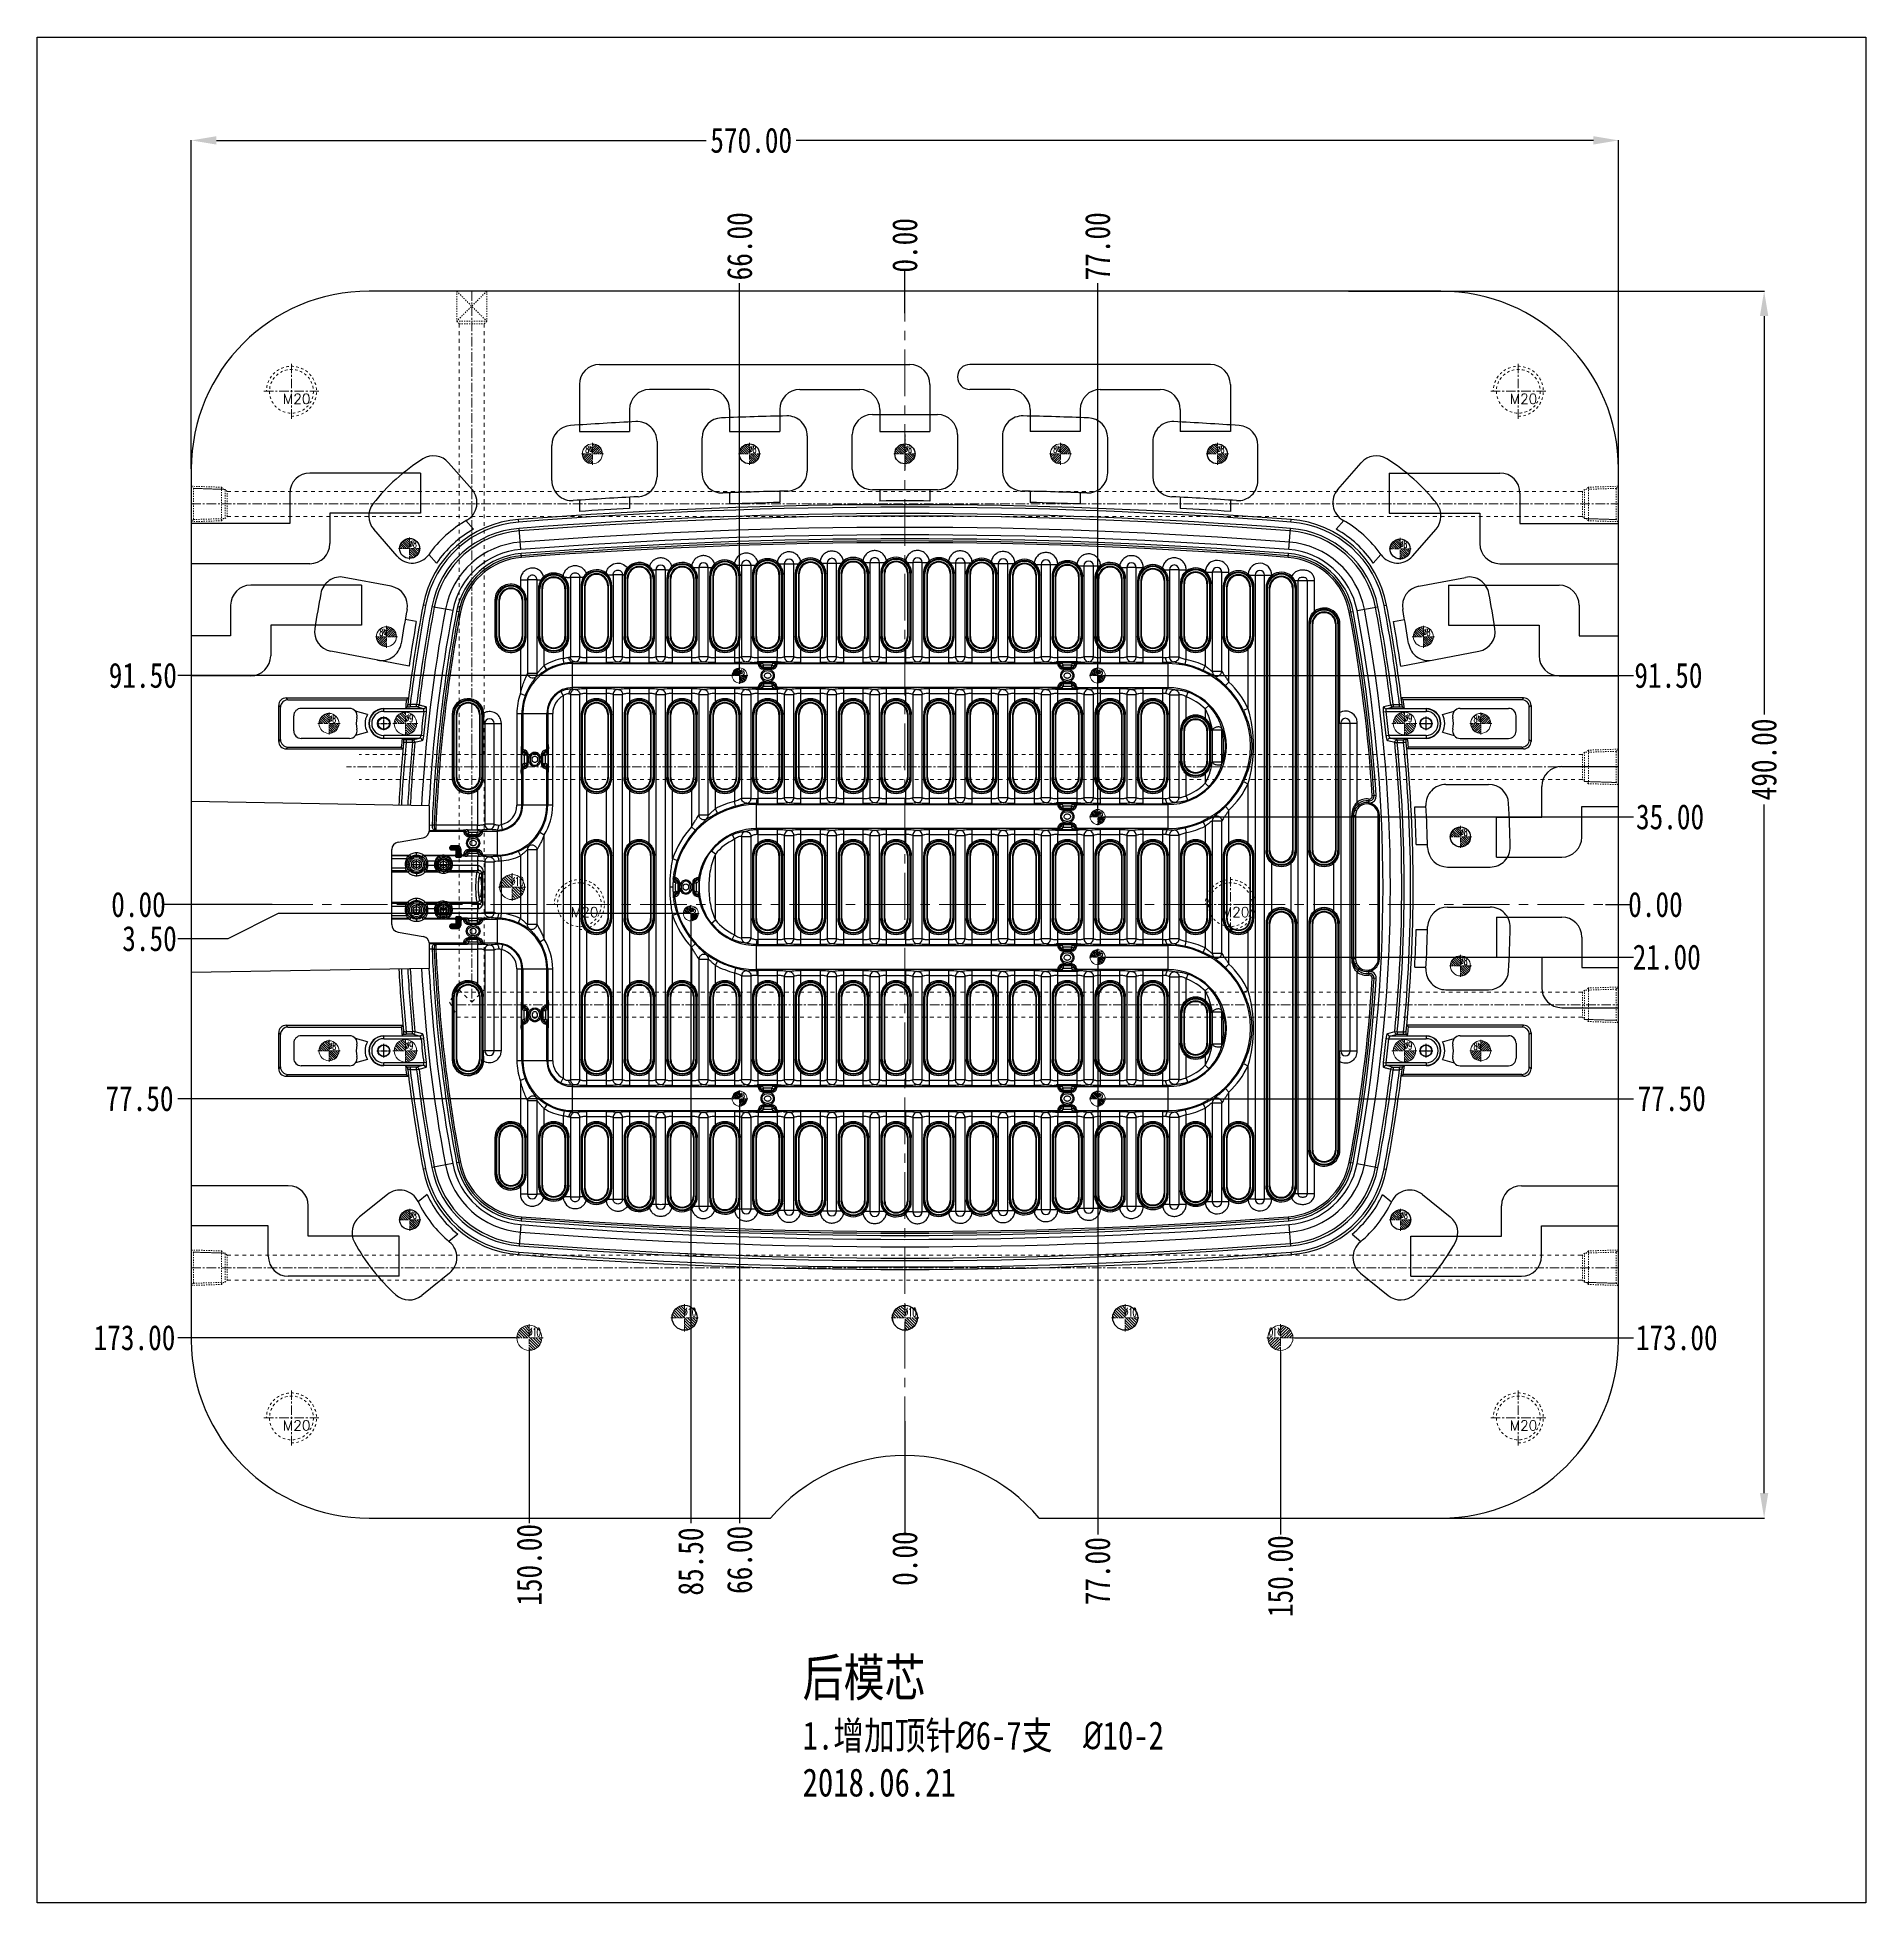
# Model space of a CAD drawing. Header units: millimetres. Extents: x 699 to 6116, y -3115 to -1923.
# Drawn here: x 699 to 1430, y -2822 to -2077 of the extents above.
import ezdxf
from ezdxf.enums import TextEntityAlignment as Align

# ---------------------------------------------------------------- set-up
doc = ezdxf.new("R2010")
doc.units = ezdxf.units.MM
doc.header["$LTSCALE"] = 16.335
doc.header["$PDMODE"] = 3
doc.header["$PDSIZE"] = 0.3125
doc.linetypes.add('CENTER', pattern=[0.6, 0.375, -0.075, 0.075, -0.075])
doc.linetypes.add('HIDDEN', pattern=[0.2, 0.1, -0.1])
doc.layers.get('0').update_dxf_attribs({"linetype": 'CONTINUOUS'})
doc.layers.get('Defpoints').update_dxf_attribs({"linetype": 'CONTINUOUS'})
for name, color, linetype, lineweight in [('center', 1, 'CENTER', 9), ('cool', 153, 'HIDDEN', 9), ('epin', 13, 'CONTINUOUS', 9), ('screw', 33, 'CONTINUOUS', 13)]:
    doc.layers.add(name, color=color, linetype=linetype, lineweight=lineweight)
doc.styles.get("Standard").update_dxf_attribs({"font": 'txt', "width": 0.8})
doc.styles.add('TXT', font='txt.shx', dxfattribs={"bigfont": 'gbcbig.shx'})
doc.styles.add('TXT05', font='txt.shx', dxfattribs={"width": 0.5, "bigfont": 'gbcbig.shx'})
doc.dimstyles.get("Standard").update_dxf_attribs({"dimtxt": 0.15625, "dimasz": 0.1875, "dimexe": 0.125, "dimexo": 0.0625, "dimtad": 0, "dimtih": 1, "dimtoh": 1, "dimdsep": 46, "dimtxsty": 'Standard', "dimcen": 0.09, "dimadec": 0, "dimazin": 0, "dimtp": 0.01, "dimtm": 0.01, "dimtfac": 1, "dimtofl": 0, "dimtmove": 0, "dimatfit": 3, "dimfxl": 0, "dimtolj": 1, "dimarcsym": 0})
doc.dimstyles.new('STANDARD$0', dxfattribs={"dimscale": 2, "dimtxt": 3, "dimasz": 3, "dimexe": 1.25, "dimexo": 0.625, "dimgap": 0.5, "dimtad": 0, "dimdsep": 46, "dimlunit": 6, "dimtxsty": 'Standard', "dimblk": 'CLOSEDBLANK', "dimcen": 0, "dimclrt": 2, "dimazin": 2, "dimtfac": 2, "dimtmove": 1, "dimatfit": 3, "dimfxl": 0, "dimtolj": 1, "dimtzin": 0, "dimarcsym": 0})

msp = doc.modelspace()

# ---------------------------------------------------------------- texts
at = {"insert": (1004.991, -2724.222), "char_height": 15, "width": 230.74513, "attachment_point": 1}
msp.add_mtext('{\\fSimSun|b0|i0|c134|p2;后模芯\\P\\H0.75x;1.增加顶针\\fISOCPEUR|b0|i0|c0|p34;%%C\\fSimSun|b0|i0|c134|p2;6-7支  \\fISOCPEUR|b0|i0|c0|p34;%%C\\fSimSun|b0|i0|c134|p2;10-2\\P2018.06.21}', dxfattribs=at)

# ---------------------------------------------------------------- blocks, each defined once
blk = doc.blocks.new('screw_m20_g')
at = {"layer": 'screw', "color": 1, "linetype": 'CENTER', "ltscale": 0.621977}
for p, q in [((0, -11), (0, 11)), ((-11, 0), (11, 0))]:
    blk.add_line(p, q, dxfattribs=at)
at = {"layer": 'screw', "linetype": 'HIDDEN', "ltscale": 0.621977}
blk.add_circle((0, 0), 8.75, dxfattribs=at)
at = {"layer": 'screw', "color": 92, "linetype": 'HIDDEN', "ltscale": 0.621977}
blk.add_arc((0, 0), 10, 270, 180, dxfattribs=at)
at = {"layer": 'screw', "color": 6, "style": 'TXT'}
blk.add_text('M20', height=4, dxfattribs=at).set_placement((-3.4, -5))
blk = doc.blocks.new('cool_jt_f12')
at = {"layer": 'cool', "ltscale": 0.3}
for p, q in [((0, 7.0785), (0.856, 6.2225)), ((0, 7.0785), (12, 6.7035)), ((0.856, 6.2225), (0.856, -6.2225)), ((13.5, 5.827375), (0.856, 6.2225)), ((0.856, 6.2225), (13.5, 5.827375)), ((12, 6.7035), (12.856, 5.8475)), ((12, 6.7035), (12, -6.7035)), ((14.327375, 5), (13.5, 5.827375)), ((13.5, -5.827375), (13.5, 5.827375)), ((14.327375, -5), (14.327375, 5)), ((0.856, -6.2225), (0, -7.0785)), ((0, -7.0785), (12, -6.7035)), ((0.856, -6.2225), (13.5, -5.827375)), ((12, -6.7035), (12.856, -5.8475)), ((13.5, -5.827375), (14.327375, -5))]:
    blk.add_line(p, q, dxfattribs=at)
blk = doc.blocks.new('cool_jt_g13')
at = {"layer": 'cool', "ltscale": 0.3}
for p, q in [((0, 6), (12, 6)), ((0, 6), (12, -6)), ((0, -6), (12, 6)), ((12, -6), (12, 6)), ((12, 6), (13, 5)), ((13, -5), (13, 5)), ((0, -6), (12, -6)), ((12, -6), (13, -5))]:
    blk.add_line(p, q, dxfattribs=at)
blk = doc.blocks.new('*D666')
at = {"color": 4, "lineweight": -2}
blk.add_line((1325.71, -2423.04), (1335.61, -2423.04), dxfattribs=at)
at = {"layer": 'Defpoints', "color": 0}
for p in [(1045.85, -2423.04), (1325.65, -2423.04), (1335.61, -2423.04)]:
    blk.add_point(p, dxfattribs=at)
at = {"color": 6, "insert": (1345.61, -2423.04), "char_height": 10, "attachment_point": 5}
blk.add_mtext('\\A1;0.00', dxfattribs=at)
blk = doc.blocks.new('*D680')
at = {"color": 4, "lineweight": -2}
blk.add_line((1045.85, -2186.85), (1045.85, -2169.75), dxfattribs=at)
at = {"layer": 'Defpoints', "color": 0}
for p in [(1045.85, -2169.75), (1045.85, -2186.91), (1045.85, -2423.04)]:
    blk.add_point(p, dxfattribs=at)
at = {"color": 6, "insert": (1045.85, -2159.75), "char_height": 10, "attachment_point": 5, "rotation": 90}
blk.add_mtext('\\A1;0.00', dxfattribs=at)
blk = doc.blocks.new('*D687')
at = {"color": 4, "lineweight": -2}
blk.add_line((1045.85, -2629.32), (1045.85, -2674.21), dxfattribs=at)
at = {"layer": 'Defpoints', "color": 0}
for p in [(1045.85, -2423.04), (1045.85, -2629.25), (1045.85, -2674.21)]:
    blk.add_point(p, dxfattribs=at)
at = {"color": 6, "insert": (1045.85, -2684.21), "char_height": 10, "attachment_point": 5, "rotation": 90}
blk.add_mtext('\\A1;0.00', dxfattribs=at)
blk = doc.blocks.new('*D698')
at = {"color": 4, "lineweight": -2}
blk.add_line((793.16, -2423.04), (749.75, -2423.04), dxfattribs=at)
at = {"layer": 'Defpoints', "color": 0}
for p in [(749.75, -2423.04), (793.22, -2423.04), (1045.85, -2423.04)]:
    blk.add_point(p, dxfattribs=at)
at = {"color": 6, "insert": (739.75, -2423.04), "char_height": 10, "attachment_point": 5}
blk.add_mtext('\\A1;0.00', dxfattribs=at)
blk = doc.blocks.new('*D742')
at = {"color": 4, "lineweight": -2}
for p, q in [((760.85, -2248.98), (760.85, -2117.71)), ((770.85, -2117.84), (966.47, -2117.84)), ((1320.85, -2117.84), (1002.47, -2117.84)), ((1330.85, -2255.9), (1330.85, -2117.71))]:
    blk.add_line(p, q, dxfattribs=at)
at = {"color": 4}
for points in [[(770.85, -2116.17), (770.85, -2119.5), (760.85, -2117.84)], [(1320.85, -2116.17), (1320.85, -2119.5), (1330.85, -2117.84)]]:
    blk.add_solid(points, dxfattribs=at)
at = {"layer": 'Defpoints', "color": 0}
for p in [(760.85, -2117.84), (760.85, -2249.04), (1330.85, -2255.96)]:
    blk.add_point(p, dxfattribs=at)
at = {"color": 6, "insert": (984.47, -2117.84), "char_height": 10, "attachment_point": 5}
blk.add_mtext('\\A1;570.00', dxfattribs=at)
blk = doc.blocks.new('*D743')
at = {"color": 4, "lineweight": -2}
for p, q in [((1223.08, -2178.04), (1389.14, -2178.04)), ((1389.02, -2188.04), (1389.02, -2347.07)), ((1389.02, -2658.04), (1389.02, -2383.07)), ((1213.18, -2668.04), (1389.14, -2668.04))]:
    blk.add_line(p, q, dxfattribs=at)
at = {"color": 4}
for points in [[(1387.35, -2188.04), (1390.68, -2188.04), (1389.02, -2178.04)], [(1387.35, -2658.04), (1390.68, -2658.04), (1389.02, -2668.04)]]:
    blk.add_solid(points, dxfattribs=at)
at = {"layer": 'Defpoints', "color": 0}
for p in [(1223.01, -2178.04), (1213.12, -2668.04), (1389.02, -2668.04)]:
    blk.add_point(p, dxfattribs=at)
at = {"color": 6, "insert": (1389.02, -2365.07), "char_height": 10, "attachment_point": 5, "rotation": 90}
blk.add_mtext('\\A1;490.00', dxfattribs=at)
blk = doc.blocks.new('epin_ejp_8')
at = {"layer": 'epin'}
h = blk.add_hatch(dxfattribs=at)
h.set_pattern_fill('_ANSI31', color=123, scale=0.2, angle=90, style=0)
h.set_pattern_definition([(135, (-2152.64246, 412.4307), (-0.4490128, -0.4490128), [])])
h.paths.add_polyline_path([(0, 4, 0.414214), (-4, 0), (0, 0)])
h.paths.add_polyline_path([(4, 0), (0, 0), (0, -4, 0.414214)])
at = {"layer": 'epin', "color": 1, "linetype": 'CENTER', "ltscale": 0.248791}
for p, q in [((-4.4, 0), (4.4, 0)), ((0, -4.4), (0, 4.4))]:
    blk.add_line(p, q, dxfattribs=at)
at = {"layer": 'epin'}
blk.add_circle((0, 0), 4, dxfattribs=at)
at = {"layer": 'epin', "color": 6, "style": 'TXT05', "width": 0.5}
blk.add_text('%%c8', height=2.8, dxfattribs=at).set_placement((1.33, 1.8), align=Align.MIDDLE)
blk = doc.blocks.new('epin_ejp_9')
at = {"layer": 'epin'}
h = blk.add_hatch(dxfattribs=at)
h.set_pattern_fill('_ANSI31', color=123, scale=0.225, angle=90, style=0)
h.set_pattern_definition([(135, (921.2436, 58.3575), (-0.5051394, -0.5051394), [])])
h.paths.add_polyline_path([(0, 4.5, 0.41421356), (-4.5, 0), (0, 0)])
h.paths.add_polyline_path([(4.5, 0), (0, 0), (0, -4.5, 0.41421356)])
at = {"layer": 'epin', "color": 1, "linetype": 'CENTER', "ltscale": 0.27989}
for p, q in [((-4.95, 0), (4.95, 0)), ((0, -4.95), (0, 4.95))]:
    blk.add_line(p, q, dxfattribs=at)
at = {"layer": 'epin'}
blk.add_circle((0, 0), 4.5, dxfattribs=at)
at = {"layer": 'epin', "color": 6, "style": 'TXT05', "width": 0.5}
blk.add_text('%%c9', height=3.15, dxfattribs=at).set_placement((1.4925, 2.025), align=Align.MIDDLE)
blk = doc.blocks.new('epin_ejp_10')
at = {"layer": 'epin'}
h = blk.add_hatch(dxfattribs=at)
h.set_pattern_fill('_ANSI31', color=123, scale=0.25, angle=90, style=0)
h.set_pattern_definition([(135, (-2152.64246, 412.4307), (-0.561266, -0.561266), [])])
h.paths.add_polyline_path([(0, 5, 0.414214), (-5, 0), (0, 0)])
h.paths.add_polyline_path([(5, 0), (0, 0), (0, -5, 0.414214)])
at = {"layer": 'epin', "color": 1, "linetype": 'CENTER', "ltscale": 0.310989}
for p, q in [((-5.5, 0), (5.5, 0)), ((0, -5.5), (0, 5.5))]:
    blk.add_line(p, q, dxfattribs=at)
at = {"layer": 'epin'}
blk.add_circle((0, 0), 5, dxfattribs=at)
at = {"layer": 'epin', "color": 6, "style": 'TXT05', "width": 0.5}
blk.add_text('%%c10', height=3.5, dxfattribs=at).set_placement((2.1, 2.25), align=Align.MIDDLE)
blk = doc.blocks.new('986')
at = {"layer": 'epin', "xscale": -1}
for p in [(-3320.75, 53.36), (-3133.85, 53.36), (-3403.01, -19.67), (-2965.95, -54.31), (-2965.95, -185.03)]:
    blk.add_blockref('epin_ejp_8', p, dxfattribs=at)
at = {"layer": 'epin'}
for name, p in [('epin_ejp_8', (-3258.05, 53.36)), ('epin_ejp_8', (-3195.95, 53.36)), ('epin_ejp_8', (-3071.15, 53.36)), ('epin_ejp_8', (-3393.75, 15.56)), ('epin_ejp_8', (-2998.15, 15.36)), ('epin_ejp_8', (-2988.88, -19.67)), ('epin_ejp_8', (-3425.95, -54.31)), ('epin_ejp_9', (-3395.44, -54.31)), ('epin_ejp_9', (-2996.45, -54.31)), ('epin_ejp_8', (-2974.05, -99.64)), ('epin_ejp_10', (-3352.81, -119.67)), ('epin_ejp_8', (-2974.05, -151.14)), ('epin_ejp_8', (-3425.95, -185.03)), ('epin_ejp_9', (-3395.44, -185.03)), ('epin_ejp_9', (-2996.45, -185.03)), ('epin_ejp_8', (-3393.71, -252.52)), ('epin_ejp_8', (-2997.95, -252.54)), ('epin_ejp_10', (-3283.95, -291.67)), ('epin_ejp_10', (-3195.88, -291.67)), ('epin_ejp_10', (-3107.95, -291.67))]:
    blk.add_blockref(name, p, dxfattribs=at)
blk = doc.blocks.new('epin_ejp_6')
at = {"layer": 'epin'}
h = blk.add_hatch(dxfattribs=at)
h.set_pattern_fill('_ANSI31', color=123, scale=0.15, angle=90, style=0)
h.set_pattern_definition([(135, (-2387.40246, 110.88073), (-0.3367596, -0.3367596), [])])
h.paths.add_polyline_path([(0, 3, 0.4142136), (-3, 0), (0, 0)])
h.paths.add_polyline_path([(3, 0), (0, 0), (0, -3, 0.4142136)])
at = {"layer": 'epin', "color": 1, "linetype": 'CENTER', "ltscale": 0.186593}
for p, q in [((-3.3, 0), (3.3, 0)), ((0, -3.3), (0, 3.3))]:
    blk.add_line(p, q, dxfattribs=at)
at = {"layer": 'epin'}
blk.add_circle((0, 0), 3, dxfattribs=at)
at = {"layer": 'epin', "color": 6, "style": 'TXT05', "width": 0.5}
blk.add_text('%%c6', height=2.1, dxfattribs=at).set_placement((0.995, 1.35), align=Align.MIDDLE)
blk = doc.blocks.new('*D746')
at = {"color": 4, "lineweight": -2}
blk.add_line((1126.21, -2444.04), (1336.79, -2444.04), dxfattribs=at)
at = {"layer": 'Defpoints', "color": 0}
for p in [(1045.85, -2423.04), (1126.15, -2444.04), (1336.79, -2444.04)]:
    blk.add_point(p, dxfattribs=at)
at = {"color": 6, "insert": (1350.12, -2444.04), "char_height": 10, "attachment_point": 5}
blk.add_mtext('\\A1;21.00', dxfattribs=at)
blk = doc.blocks.new('*D747')
at = {"color": 4, "lineweight": -2}
blk.add_line((1126.21, -2388.04), (1336.79, -2388.04), dxfattribs=at)
at = {"layer": 'Defpoints', "color": 0}
for p in [(1126.15, -2388.04), (1336.79, -2388.04), (1045.85, -2423.04)]:
    blk.add_point(p, dxfattribs=at)
at = {"color": 6, "insert": (1351.45, -2388.04), "char_height": 10, "attachment_point": 5}
blk.add_mtext('\\A1;35.00', dxfattribs=at)
blk = doc.blocks.new('*D748')
at = {"color": 4, "lineweight": -2}
blk.add_line((1126.21, -2331.54), (1336.79, -2331.54), dxfattribs=at)
at = {"layer": 'Defpoints', "color": 0}
for p in [(1126.15, -2331.54), (1336.79, -2331.54), (1045.85, -2423.04)]:
    blk.add_point(p, dxfattribs=at)
at = {"color": 6, "insert": (1350.79, -2331.54), "char_height": 10, "attachment_point": 5}
blk.add_mtext('\\A1;91.50', dxfattribs=at)
blk = doc.blocks.new('*D749')
at = {"color": 4, "lineweight": -2}
blk.add_line((1126.21, -2500.54), (1336.79, -2500.54), dxfattribs=at)
at = {"layer": 'Defpoints', "color": 0}
for p in [(1045.85, -2423.04), (1126.15, -2500.54), (1336.79, -2500.54)]:
    blk.add_point(p, dxfattribs=at)
at = {"color": 6, "insert": (1352.12, -2500.54), "char_height": 10, "attachment_point": 5}
blk.add_mtext('\\A1;77.50', dxfattribs=at)
blk = doc.blocks.new('*D750')
at = {"color": 4, "lineweight": -2}
blk.add_line((1201.41, -2596.04), (1336.79, -2596.04), dxfattribs=at)
at = {"layer": 'Defpoints', "color": 0}
for p in [(1045.85, -2423.04), (1201.35, -2596.04), (1336.79, -2596.04)]:
    blk.add_point(p, dxfattribs=at)
at = {"color": 6, "insert": (1354.12, -2596.04), "char_height": 10, "attachment_point": 5}
blk.add_mtext('\\A1;173.00', dxfattribs=at)
blk = doc.blocks.new('*D751')
at = {"color": 4, "lineweight": -2}
blk.add_line((1195.85, -2601.61), (1195.85, -2674.58), dxfattribs=at)
at = {"layer": 'Defpoints', "color": 0}
for p in [(1045.85, -2423.04), (1195.85, -2601.54), (1195.85, -2674.58)]:
    blk.add_point(p, dxfattribs=at)
at = {"color": 6, "insert": (1195.85, -2691.24), "char_height": 10, "attachment_point": 5, "rotation": 90}
blk.add_mtext('\\A1;150.00', dxfattribs=at)
blk = doc.blocks.new('*D752')
at = {"color": 4, "lineweight": -2}
blk.add_line((1122.85, -2447.41), (1122.85, -2674.58), dxfattribs=at)
at = {"layer": 'Defpoints', "color": 0}
for p in [(1045.85, -2423.04), (1122.85, -2447.34), (1122.85, -2674.58)]:
    blk.add_point(p, dxfattribs=at)
at = {"color": 6, "insert": (1122.85, -2689.24), "char_height": 10, "attachment_point": 5, "rotation": 90}
blk.add_mtext('\\A1;77.00', dxfattribs=at)
blk = doc.blocks.new('*D753')
at = {"color": 4, "lineweight": -2}
blk.add_line((1122.85, -2384.68), (1122.85, -2174.81), dxfattribs=at)
at = {"layer": 'Defpoints', "color": 0}
for p in [(1122.85, -2174.81), (1122.85, -2384.74), (1045.85, -2423.04)]:
    blk.add_point(p, dxfattribs=at)
at = {"color": 6, "insert": (1122.85, -2160.14), "char_height": 10, "attachment_point": 5, "rotation": 90}
blk.add_mtext('\\A1;77.00', dxfattribs=at)
blk = doc.blocks.new('*D754')
at = {"color": 4, "lineweight": -2}
blk.add_line((979.85, -2328.18), (979.85, -2174.81), dxfattribs=at)
at = {"layer": 'Defpoints', "color": 0}
for p in [(979.85, -2174.81), (979.85, -2328.24), (1045.85, -2423.04)]:
    blk.add_point(p, dxfattribs=at)
at = {"color": 6, "insert": (979.85, -2160.14), "char_height": 10, "attachment_point": 5, "rotation": 90}
blk.add_mtext('\\A1;66.00', dxfattribs=at)
blk = doc.blocks.new('*D755')
at = {"color": 4, "lineweight": -2}
blk.add_line((976.48, -2331.54), (755.48, -2331.54), dxfattribs=at)
at = {"layer": 'Defpoints', "color": 0}
for p in [(755.48, -2331.54), (976.55, -2331.54), (1045.85, -2423.04)]:
    blk.add_point(p, dxfattribs=at)
at = {"color": 6, "insert": (741.48, -2331.54), "char_height": 10, "attachment_point": 5}
blk.add_mtext('\\A1;91.50', dxfattribs=at)
blk = doc.blocks.new('*D756')
at = {"color": 4, "lineweight": -2}
for p, q in [((795.48, -2426.54), (775.48, -2436.65)), ((956.98, -2426.54), (795.48, -2426.54)), ((775.48, -2436.65), (755.48, -2436.65))]:
    blk.add_line(p, q, dxfattribs=at)
at = {"layer": 'Defpoints', "color": 0}
for p in [(957.05, -2426.54), (1045.85, -2423.04), (755.48, -2436.65)]:
    blk.add_point(p, dxfattribs=at)
at = {"color": 6, "insert": (744.15, -2436.65), "char_height": 10, "attachment_point": 5}
blk.add_mtext('\\A1;3.50', dxfattribs=at)
blk = doc.blocks.new('*D757')
at = {"color": 4, "lineweight": -2}
blk.add_line((976.48, -2500.54), (755.48, -2500.54), dxfattribs=at)
at = {"layer": 'Defpoints', "color": 0}
for p in [(1045.85, -2423.04), (755.48, -2500.54), (976.55, -2500.54)]:
    blk.add_point(p, dxfattribs=at)
at = {"color": 6, "insert": (740.15, -2500.54), "char_height": 10, "attachment_point": 5}
blk.add_mtext('\\A1;77.50', dxfattribs=at)
blk = doc.blocks.new('*D758')
at = {"color": 4, "lineweight": -2}
blk.add_line((890.28, -2596.04), (755.48, -2596.04), dxfattribs=at)
at = {"layer": 'Defpoints', "color": 0}
for p in [(1045.85, -2423.04), (755.48, -2596.04), (890.35, -2596.04)]:
    blk.add_point(p, dxfattribs=at)
at = {"color": 6, "insert": (738.15, -2596.04), "char_height": 10, "attachment_point": 5}
blk.add_mtext('\\A1;173.00', dxfattribs=at)
blk = doc.blocks.new('*D759')
at = {"color": 4, "lineweight": -2}
blk.add_line((895.85, -2600.26), (895.85, -2670.05), dxfattribs=at)
at = {"layer": 'Defpoints', "color": 0}
for p in [(1045.85, -2423.04), (895.85, -2600.19), (895.85, -2670.05)]:
    blk.add_point(p, dxfattribs=at)
at = {"color": 6, "insert": (895.85, -2686.72), "char_height": 10, "attachment_point": 5, "rotation": 90}
blk.add_mtext('\\A1;150.00', dxfattribs=at)
blk = doc.blocks.new('*D760')
at = {"color": 4, "lineweight": -2}
blk.add_line((960.35, -2429.91), (960.35, -2670.05), dxfattribs=at)
at = {"layer": 'Defpoints', "color": 0}
for p in [(1045.85, -2423.04), (960.35, -2429.84), (960.35, -2670.05)]:
    blk.add_point(p, dxfattribs=at)
at = {"color": 6, "insert": (960.35, -2685.39), "char_height": 10, "attachment_point": 5, "rotation": 90}
blk.add_mtext('\\A1;85.50', dxfattribs=at)
blk = doc.blocks.new('*D761')
at = {"color": 4, "lineweight": -2}
blk.add_line((979.85, -2503.91), (979.85, -2670.05), dxfattribs=at)
at = {"layer": 'Defpoints', "color": 0}
for p in [(1045.85, -2423.04), (979.85, -2503.84), (979.85, -2670.05)]:
    blk.add_point(p, dxfattribs=at)
at = {"color": 6, "insert": (979.85, -2684.72), "char_height": 10, "attachment_point": 5, "rotation": 90}
blk.add_mtext('\\A1;66.00', dxfattribs=at)

# ---------------------------------------------------------------- dimensions: what is measured, and where the dimension line sits
dim = msp.add_linear_dim(base=(760.847, -2117.837), p1=(1330.847, -2255.964), p2=(760.847, -2249.043), dimstyle='STANDARD$0', override={"dimscale": 1, "dimtxt": 10, "dimasz": 10, "dimexe": 0.125, "dimexo": 0.0625, "dimgap": 0, "dimzin": 0, "dimlunit": 2, "dimclrd": 4, "dimclre": 4, "dimclrt": 6, "dimazin": 0, "dimtfac": 1, "dimtofl": 0, "dimtmove": 0})
dim.commit()
dim.dimension.update_dxf_attribs({"geometry": '*D742', "text_midpoint": (984.472, -2117.837), "dimtype": 160})
for feature_location, offset, dtype, origin, picture, middle in [((979.847, -2328.243), (0, 153.433), 1, (1045.847, -2423.043), '*D754', (979.847, -2160.142)), ((1122.847, -2384.743), (0, 209.933), 1, (1045.847, -2423.043), '*D753', (1122.847, -2160.142)), ((1045.847085296, -2186.913155911), (0, 17.161326237), 1, (1045.847085296, -2423.042626892), '*D680', (1045.847085296, -2159.751829674)), ((976.547, -2331.543), (-221.063, 0), 0, (1045.847, -2423.043), '*D755', (741.484, -2331.543)), ((1126.147, -2331.543), (210.639, 0), 0, (1045.847, -2423.043), '*D748', (1350.786, -2331.543)), ((1126.147, -2388.043), (210.639, 0), 0, (1045.847, -2423.043), '*D747', (1351.452, -2388.043)), ((793.219956122, -2423.042626892), (-43.468232284, 0), 0, (1045.847085296, -2423.042626892), '*D698', (739.751723838, -2423.042626892)), ((1325.647286975, -2423.042626892), (9.966588144, 0), 0, (1045.847085296, -2423.042626892), '*D666', (1345.613875119, -2423.042626892)), ((890.347, -2596.043), (-134.863, 0), 0, (1045.847, -2423.043), '*D758', (738.151, -2596.043)), ((976.547, -2500.543), (-221.063, 0), 0, (1045.847, -2423.043), '*D757', (740.151, -2500.543)), ((957.047, -2426.543), (-201.563, -10.104), 0, (1045.847, -2423.043), '*D756', (744.151, -2436.647)), ((895.847, -2600.193), (0, -69.861), 1, (1045.847, -2423.043), '*D759', (895.847, -2686.72)), ((960.347, -2429.843), (0, -240.211), 1, (1045.847, -2423.043), '*D760', (960.347, -2685.387)), ((979.847, -2503.843), (0, -166.211), 1, (1045.847, -2423.043), '*D761', (979.847, -2684.72)), ((1045.847085296, -2629.253574263), (0, -44.960473061), 1, (1045.847085296, -2423.042626892), '*D687', (1045.847085296, -2684.214047324)), ((1126.147, -2444.043), (210.639, 0), 0, (1045.847, -2423.043), '*D746', (1350.119, -2444.043)), ((1126.147, -2500.543), (210.639, 0), 0, (1045.847, -2423.043), '*D749', (1352.119, -2500.543)), ((1201.347, -2596.043), (135.439, 0), 0, (1045.847, -2423.043), '*D750', (1354.119, -2596.043)), ((1195.847, -2601.543), (0, -73.035), 1, (1045.847, -2423.043), '*D751', (1195.847, -2691.244)), ((1122.847, -2447.343), (0, -227.235), 1, (1045.847, -2423.043), '*D752', (1122.847, -2689.244))]:
    dim = msp.add_ordinate_dim(feature_location=feature_location, offset=offset, dtype=dtype, origin=origin, dimstyle='Standard', override={"dimtxt": 10, "dimasz": 10, "dimgap": 0, "dimtih": 0, "dimtoh": 0, "dimzin": 0, "dimcen": 0, "dimclrd": 4, "dimclre": 4, "dimclrt": 6, "dimadec": 2, "dimtp": 0, "dimtm": 0, "dimtzin": 0})
    dim.commit()
    dim.dimension.update_dxf_attribs({"geometry": picture, "text_midpoint": middle})
dim = msp.add_linear_dim(base=(1389.017, -2668.043), p1=(1223.013, -2178.043), p2=(1213.122, -2668.043), angle=90, dimstyle='STANDARD$0', override={"dimscale": 1, "dimtxt": 10, "dimasz": 10, "dimexe": 0.125, "dimexo": 0.0625, "dimgap": 0, "dimzin": 0, "dimlunit": 2, "dimclrd": 4, "dimclre": 4, "dimclrt": 6, "dimazin": 0, "dimtfac": 1, "dimtofl": 0, "dimtmove": 0})
dim.commit()
dim.dimension.update_dxf_attribs({"geometry": '*D743', "text_midpoint": (1389.017, -2365.073), "dimtype": 160})

# ---------------------------------------------------------------- linework, layer by layer
at = {"color": 7, "linetype": 'Continuous'}
for p, q in [((1259.847, -2178.043), (831.847, -2178.043)), ((760.847, -2249.043), (760.847, -2597.043)), ((1330.847, -2597.043), (1330.847, -2249.043)), ((891.657, -2270.254), (891.58, -2269.253)), ((1200.037, -2270.254), (1200.114, -2269.253)), ((892.502, -2281.245), (891.852, -2272.789)), ((1199.192, -2281.245), (1199.842, -2272.789)), ((892.744, -2284.395), (892.624, -2282.824)), ((970.193, -2287.264), (969.872, -2286.879)), ((977.51, -2287.101), (977.815, -2286.703)), ((987.399, -2286.67), (987.087, -2286.277)), ((994.604, -2286.599), (994.909, -2286.2)), ((995.604, -2286.936), (1003.354, -2286.936)), ((997.699, -2286.936), (997.699, -2324.067)), ((1001.49, -2324.067), (1001.49, -2286.936)), ((1004.529, -2286.339), (1004.221, -2285.944)), ((1011.698, -2286.297), (1012.002, -2285.899)), ((1012.698, -2286.635), (1020.521, -2286.635)), ((1014.792, -2286.635), (1014.792, -2324.067)), ((1018.583, -2324.067), (1018.583, -2286.635)), ((1021.639, -2286.125), (1021.332, -2285.729)), ((1028.791, -2286.096), (1028.839, -2286.034)), ((1028.839, -2286.034), (1029.096, -2285.698)), ((1029.791, -2286.434), (1037.731, -2286.434)), ((1031.886, -2286.434), (1031.886, -2324.067)), ((1035.677, -2324.067), (1035.677, -2286.434)), ((1038.755, -2286.058), (1038.449, -2285.66)), ((1045.884, -2286.045), (1045.932, -2285.982)), ((1046.885, -2286.383), (1048.979, -2286.383)), ((1048.979, -2286.383), (1048.979, -2324.067)), ((1052.77, -2286.383), (1054.05, -2286.372)), ((1052.77, -2324.067), (1052.77, -2286.383)), ((1054.05, -2286.372), (1055.007, -2286.364)), ((1055.878, -2286.186), (1055.575, -2285.787)), ((1062.977, -2286.196), (1063.282, -2285.797)), ((1063.978, -2286.534), (1072.173, -2286.534)), ((1066.073, -2286.534), (1066.073, -2324.067)), ((1069.864, -2324.067), (1069.864, -2286.534)), ((1072.983, -2286.429), (1072.68, -2286.029)), ((1080.071, -2286.447), (1080.376, -2286.049)), ((1081.072, -2286.786), (1089.407, -2286.786)), ((1083.166, -2286.786), (1083.166, -2324.067)), ((1086.957, -2324.067), (1086.957, -2286.786)), ((1090.088, -2286.823), (1089.787, -2286.421)), ((1097.164, -2286.849), (1097.469, -2286.451)), ((1107.189, -2287.37), (1106.889, -2286.968)), ((1114.258, -2287.402), (1114.563, -2287.004)), ((1198.95, -2284.395), (1199.071, -2282.824)), ((892.296, -2293.374), (895.137, -2293.367)), ((892.296, -2293.375), (892.296, -2296.317)), ((895.137, -2293.367), (895.137, -2330.796)), ((898.929, -2330.796), (898.929, -2293.361)), ((898.929, -2293.361), (900.53, -2293.364)), ((910.881, -2292.366), (912.231, -2292.363)), ((912.231, -2292.363), (912.231, -2324.067)), ((916.023, -2324.067), (916.023, -2292.36)), ((918.914, -2291.184), (918.593, -2290.799)), ((929.324, -2291.355), (929.324, -2324.067)), ((933.116, -2324.067), (933.116, -2291.353)), ((933.696, -2292.768), (933.696, -2315.995)), ((933.696, -2292.768), (934.216, -2292.768)), ((933.82, -2315.995), (933.82, -2292.768)), ((933.915, -2292.768), (933.915, -2315.995)), ((934.216, -2315.995), (934.216, -2292.768)), ((934.977, -2292.768), (934.977, -2315.995)), ((934.977, -2292.768), (935.253, -2292.768)), ((935.389, -2288.868), (935.015, -2288.534)), ((935.253, -2315.995), (935.253, -2292.768)), ((943.495, -2288.243), (943.815, -2287.856)), ((944.281, -2292.768), (944.281, -2315.995)), ((944.281, -2292.768), (944.556, -2292.768)), ((944.556, -2315.995), (944.556, -2292.768)), ((944.94, -2289.35), (946.418, -2289.35)), ((945.317, -2292.768), (945.317, -2315.995)), ((945.317, -2292.768), (945.838, -2292.768)), ((945.618, -2315.995), (945.618, -2292.768)), ((945.714, -2292.768), (945.714, -2315.995)), ((945.838, -2315.995), (945.838, -2292.768)), ((946.418, -2289.35), (946.418, -2324.067)), ((950.209, -2324.067), (950.209, -2289.35)), ((950.209, -2289.35), (951.687, -2289.35)), ((950.789, -2292.768), (950.789, -2315.995)), ((950.789, -2292.768), (951.31, -2292.768)), ((950.913, -2315.995), (950.913, -2292.768)), ((951.009, -2292.768), (951.009, -2315.995)), ((951.31, -2315.995), (951.31, -2292.768)), ((952.071, -2292.768), (952.071, -2315.995)), ((952.071, -2292.768), (952.347, -2292.768)), ((952.347, -2315.995), (952.347, -2292.768)), ((953.124, -2288.25), (952.805, -2287.863)), ((960.417, -2288.107), (960.722, -2287.708)), ((961.374, -2292.768), (961.374, -2315.995)), ((961.374, -2292.768), (961.65, -2292.768)), ((961.417, -2288.445), (963.512, -2288.445)), ((961.65, -2315.995), (961.65, -2292.768)), ((962.411, -2292.768), (962.411, -2315.995)), ((962.411, -2292.768), (962.712, -2292.768)), ((962.712, -2315.995), (962.712, -2292.768)), ((962.807, -2292.768), (962.807, -2315.995)), ((962.807, -2292.768), (962.932, -2292.768)), ((962.932, -2315.995), (962.932, -2292.768)), ((963.512, -2288.445), (963.512, -2324.067)), ((967.303, -2324.067), (967.303, -2288.445)), ((967.303, -2288.445), (968.725, -2288.445)), ((967.883, -2291.763), (967.883, -2315.995)), ((968.403, -2291.763), (967.883, -2291.763)), ((968.007, -2315.995), (968.007, -2291.763)), ((968.102, -2291.763), (968.102, -2315.995)), ((968.403, -2315.995), (968.403, -2291.763)), ((969.164, -2291.763), (969.164, -2315.995)), ((969.164, -2291.763), (969.44, -2291.763)), ((969.44, -2315.995), (969.44, -2291.763)), ((978.468, -2291.763), (978.468, -2315.995)), ((978.468, -2291.763), (978.743, -2291.763)), ((978.511, -2287.439), (986.121, -2287.439)), ((978.743, -2315.995), (978.743, -2291.763)), ((979.504, -2291.763), (979.504, -2315.995)), ((979.504, -2291.763), (979.805, -2291.763)), ((979.805, -2315.995), (979.805, -2291.763)), ((979.901, -2291.763), (979.901, -2315.995)), ((979.901, -2291.763), (980.025, -2291.763)), ((980.025, -2315.995), (980.025, -2291.763)), ((980.605, -2287.439), (980.605, -2324.067)), ((984.396, -2324.067), (984.396, -2287.439)), ((984.976, -2291.26), (984.976, -2315.995)), ((985.1, -2291.26), (984.976, -2291.26)), ((985.1, -2315.995), (985.1, -2291.26)), ((985.196, -2291.26), (985.196, -2315.995)), ((985.196, -2291.26), (985.497, -2291.26)), ((985.497, -2315.995), (985.497, -2291.26)), ((986.258, -2291.26), (986.258, -2315.995)), ((986.258, -2291.26), (986.534, -2291.26)), ((986.534, -2315.995), (986.534, -2291.26)), ((995.561, -2291.26), (995.561, -2315.995)), ((995.561, -2291.26), (995.837, -2291.26)), ((995.837, -2315.995), (995.837, -2291.26)), ((996.598, -2291.26), (996.598, -2315.995)), ((996.598, -2291.26), (996.899, -2291.26)), ((996.899, -2315.995), (996.899, -2291.26)), ((996.994, -2291.26), (996.994, -2315.995)), ((996.994, -2291.26), (997.119, -2291.26)), ((997.119, -2315.995), (997.119, -2291.26)), ((1002.194, -2290.958), (1002.07, -2290.959)), ((1002.07, -2290.959), (1002.07, -2315.995)), ((1002.194, -2315.995), (1002.194, -2290.958)), ((1002.289, -2290.958), (1002.289, -2315.995)), ((1002.289, -2290.958), (1002.59, -2290.958)), ((1002.59, -2315.995), (1002.59, -2290.958)), ((1003.351, -2290.958), (1003.351, -2315.995)), ((1003.351, -2290.958), (1003.627, -2290.958)), ((1003.627, -2315.995), (1003.627, -2290.958)), ((1012.655, -2290.958), (1012.655, -2315.995)), ((1012.655, -2290.958), (1012.93, -2290.958)), ((1012.93, -2315.995), (1012.93, -2290.958)), ((1013.691, -2290.958), (1013.691, -2315.995)), ((1013.691, -2290.958), (1013.992, -2290.958)), ((1013.992, -2315.995), (1013.992, -2290.958)), ((1014.088, -2290.958), (1014.088, -2315.995)), ((1014.088, -2290.958), (1014.212, -2290.958)), ((1014.212, -2315.995), (1014.212, -2290.958)), ((1019.163, -2290.757), (1019.163, -2315.995)), ((1019.287, -2290.757), (1019.163, -2290.757)), ((1019.287, -2315.995), (1019.287, -2290.757)), ((1019.383, -2290.757), (1019.383, -2315.995)), ((1019.383, -2290.757), (1019.684, -2290.757)), ((1019.684, -2315.995), (1019.684, -2290.757)), ((1020.445, -2290.757), (1020.445, -2315.995)), ((1020.445, -2290.757), (1020.721, -2290.757)), ((1020.721, -2315.995), (1020.721, -2290.757)), ((1029.748, -2290.757), (1029.748, -2315.995)), ((1029.748, -2290.757), (1030.024, -2290.757)), ((1030.024, -2315.995), (1030.024, -2290.757)), ((1030.785, -2290.757), (1030.785, -2315.995)), ((1030.785, -2290.757), (1031.086, -2290.757)), ((1031.086, -2315.995), (1031.086, -2290.757)), ((1031.181, -2290.757), (1031.181, -2315.995)), ((1031.181, -2290.757), (1031.306, -2290.757)), ((1031.306, -2315.995), (1031.306, -2290.757)), ((1036.257, -2290.707), (1036.257, -2315.995)), ((1036.381, -2290.707), (1036.257, -2290.707)), ((1036.381, -2315.995), (1036.381, -2290.707)), ((1036.476, -2290.707), (1036.476, -2315.995)), ((1036.476, -2290.707), (1036.777, -2290.707)), ((1036.777, -2315.995), (1036.777, -2290.707)), ((1037.538, -2290.707), (1037.538, -2315.995)), ((1037.538, -2290.707), (1037.814, -2290.707)), ((1037.814, -2315.995), (1037.814, -2290.707)), ((1046.842, -2290.707), (1046.842, -2315.995)), ((1046.842, -2290.707), (1047.117, -2290.707)), ((1047.117, -2315.995), (1047.117, -2290.707)), ((1047.878, -2290.707), (1047.878, -2315.995)), ((1047.878, -2290.707), (1048.179, -2290.707)), ((1048.179, -2315.995), (1048.179, -2290.707)), ((1048.275, -2290.707), (1048.275, -2315.995)), ((1048.275, -2290.707), (1048.399, -2290.707)), ((1048.399, -2315.995), (1048.399, -2290.707)), ((1053.35, -2290.858), (1053.35, -2315.995)), ((1053.474, -2290.858), (1053.35, -2290.858)), ((1053.474, -2315.995), (1053.474, -2290.858)), ((1053.57, -2290.858), (1053.57, -2315.995)), ((1053.57, -2290.858), (1053.871, -2290.858)), ((1053.871, -2315.995), (1053.871, -2290.858)), ((1054.632, -2290.858), (1054.632, -2315.995)), ((1054.632, -2290.858), (1054.908, -2290.858)), ((1054.908, -2315.995), (1054.908, -2290.858)), ((1063.935, -2290.858), (1063.935, -2315.995)), ((1063.935, -2290.858), (1064.211, -2290.858)), ((1064.211, -2315.995), (1064.211, -2290.858)), ((1064.972, -2290.858), (1064.972, -2315.995)), ((1064.972, -2290.858), (1065.273, -2290.858)), ((1065.273, -2315.995), (1065.273, -2290.858)), ((1065.368, -2290.858), (1065.368, -2315.995)), ((1065.368, -2290.858), (1065.493, -2290.858)), ((1065.493, -2315.995), (1065.493, -2290.858)), ((1070.444, -2291.109), (1070.444, -2315.995)), ((1070.568, -2291.109), (1070.444, -2291.109)), ((1070.568, -2315.995), (1070.568, -2291.109)), ((1070.663, -2291.109), (1070.663, -2315.995)), ((1070.663, -2291.109), (1070.964, -2291.109)), ((1070.964, -2315.995), (1070.964, -2291.109)), ((1071.725, -2291.109), (1071.725, -2315.995)), ((1071.725, -2291.109), (1072.001, -2291.109)), ((1072.001, -2315.995), (1072.001, -2291.109)), ((1081.029, -2291.109), (1081.029, -2315.995)), ((1081.029, -2291.109), (1081.304, -2291.109)), ((1081.304, -2315.995), (1081.304, -2291.109)), ((1082.065, -2291.109), (1082.065, -2315.995)), ((1082.065, -2291.109), (1082.366, -2291.109)), ((1082.366, -2315.995), (1082.366, -2291.109)), ((1082.462, -2291.109), (1082.462, -2315.995)), ((1082.462, -2291.109), (1082.586, -2291.109)), ((1082.586, -2315.995), (1082.586, -2291.109)), ((1087.537, -2291.511), (1087.537, -2315.995)), ((1087.661, -2291.511), (1087.537, -2291.511)), ((1087.661, -2315.995), (1087.661, -2291.511)), ((1087.757, -2291.511), (1087.757, -2315.995)), ((1087.757, -2291.511), (1088.058, -2291.511)), ((1088.058, -2315.995), (1088.058, -2291.511)), ((1088.819, -2291.511), (1088.819, -2315.995)), ((1088.819, -2291.511), (1089.095, -2291.511)), ((1089.095, -2315.995), (1089.095, -2291.511)), ((1098.122, -2291.511), (1098.122, -2315.995)), ((1098.122, -2291.511), (1098.398, -2291.511)), ((1098.165, -2287.188), (1106.651, -2287.188)), ((1098.398, -2315.995), (1098.398, -2291.511)), ((1099.159, -2291.511), (1099.159, -2315.995)), ((1099.159, -2291.511), (1099.46, -2291.511)), ((1099.46, -2315.995), (1099.46, -2291.511)), ((1099.555, -2291.511), (1099.555, -2315.995)), ((1099.555, -2291.511), (1099.68, -2291.511)), ((1099.68, -2315.995), (1099.68, -2291.511)), ((1100.26, -2287.188), (1100.26, -2324.067)), ((1104.051, -2324.067), (1104.051, -2287.188)), ((1104.631, -2292.064), (1104.631, -2315.995)), ((1104.755, -2292.064), (1104.631, -2292.064)), ((1104.755, -2315.995), (1104.755, -2292.064)), ((1104.85, -2292.064), (1104.85, -2315.995)), ((1104.85, -2292.064), (1105.151, -2292.064)), ((1105.151, -2315.995), (1105.151, -2292.064)), ((1105.912, -2292.064), (1105.912, -2315.995)), ((1105.912, -2292.064), (1106.188, -2292.064)), ((1106.188, -2315.995), (1106.188, -2292.064)), ((1115.216, -2292.064), (1115.216, -2315.995)), ((1115.216, -2292.064), (1115.491, -2292.064)), ((1115.259, -2287.741), (1123.905, -2287.741)), ((1115.491, -2315.995), (1115.491, -2292.064)), ((1116.252, -2292.064), (1116.252, -2315.995)), ((1116.252, -2292.064), (1116.553, -2292.064)), ((1116.553, -2315.995), (1116.553, -2292.064)), ((1116.649, -2292.064), (1116.649, -2315.995)), ((1116.649, -2292.064), (1116.773, -2292.064)), ((1116.773, -2315.995), (1116.773, -2292.064)), ((1117.353, -2287.741), (1117.353, -2324.067)), ((1121.144, -2324.067), (1121.144, -2287.741)), ((1121.724, -2292.768), (1121.724, -2315.995)), ((1121.848, -2292.768), (1121.724, -2292.768)), ((1121.848, -2315.995), (1121.848, -2292.768)), ((1121.944, -2292.768), (1121.944, -2315.995)), ((1121.944, -2292.768), (1122.245, -2292.768)), ((1122.245, -2315.995), (1122.245, -2292.768)), ((1123.006, -2292.768), (1123.006, -2315.995)), ((1123.006, -2292.768), (1123.282, -2292.768)), ((1123.282, -2315.995), (1123.282, -2292.768)), ((1124.287, -2288.07), (1123.987, -2287.669)), ((1131.351, -2288.106), (1131.656, -2287.708)), ((1132.309, -2292.768), (1132.309, -2315.995)), ((1132.309, -2292.768), (1132.585, -2292.768)), ((1132.352, -2288.445), (1134.447, -2288.445)), ((1132.585, -2315.995), (1132.585, -2292.768)), ((1133.346, -2292.768), (1133.346, -2315.995)), ((1133.346, -2292.768), (1133.647, -2292.768)), ((1133.647, -2315.995), (1133.647, -2292.768)), ((1133.742, -2292.768), (1133.742, -2315.995)), ((1133.742, -2292.768), (1133.867, -2292.768)), ((1133.867, -2315.995), (1133.867, -2292.768)), ((1134.447, -2288.445), (1134.447, -2324.067)), ((1138.238, -2324.067), (1138.238, -2288.445)), ((1138.238, -2288.445), (1141.081, -2288.445)), ((1138.818, -2293.623), (1138.818, -2315.995)), ((1138.942, -2293.623), (1138.818, -2293.623)), ((1138.942, -2315.995), (1138.942, -2293.623)), ((1139.037, -2293.623), (1139.037, -2315.995)), ((1139.037, -2293.623), (1139.338, -2293.623)), ((1139.338, -2315.995), (1139.338, -2293.623)), ((1140.099, -2293.623), (1140.099, -2315.995)), ((1140.099, -2293.623), (1140.375, -2293.623)), ((1140.375, -2315.995), (1140.375, -2293.623)), ((1141.081, -2288.523), (1141.081, -2288.445)), ((1141.381, -2288.925), (1141.081, -2288.523)), ((1148.445, -2288.961), (1148.75, -2288.563)), ((1149.403, -2293.623), (1149.403, -2315.995)), ((1149.403, -2293.623), (1149.678, -2293.623)), ((1149.446, -2289.299), (1151.54, -2289.299)), ((1149.678, -2315.995), (1149.678, -2293.623)), ((1150.439, -2293.623), (1150.439, -2315.995)), ((1150.439, -2293.623), (1150.74, -2293.623)), ((1150.74, -2315.995), (1150.74, -2293.623)), ((1150.836, -2293.623), (1150.836, -2315.995)), ((1150.836, -2293.623), (1150.96, -2293.623)), ((1150.96, -2315.995), (1150.96, -2293.623)), ((1151.54, -2289.299), (1151.54, -2324.156)), ((1155.331, -2324.156), (1155.331, -2289.299)), ((1155.331, -2289.299), (1158.174, -2289.299)), ((1158.174, -2289.83), (1158.174, -2289.299)), ((1158.474, -2290.232), (1158.174, -2289.83)), ((1165.511, -2290.247), (1165.812, -2289.847)), ((1166.278, -2290.305), (1168.634, -2290.305)), ((1168.634, -2290.305), (1168.634, -2329.94)), ((1172.425, -2329.94), (1172.425, -2290.305)), ((1172.425, -2290.305), (1175.268, -2290.305)), ((1175.268, -2290.986), (1175.268, -2290.305)), ((1175.568, -2291.388), (1175.268, -2290.986)), ((1182.604, -2291.403), (1182.906, -2291.003)), ((1183.372, -2291.461), (1192.361, -2291.461)), ((1185.727, -2291.461), (1185.727, -2540.624)), ((1189.518, -2540.624), (1189.518, -2291.461)), ((1192.361, -2291.59), (1192.361, -2291.461)), ((1192.661, -2291.991), (1192.361, -2291.59)), ((1200.03, -2292.277), (1200.361, -2291.9)), ((1201.528, -2293.623), (1209.455, -2293.623)), ((1202.821, -2293.623), (1202.821, -2538.593)), ((1206.612, -2538.593), (1206.612, -2293.623)), ((1209.455, -2305.868), (1209.455, -2293.623)), ((882.121, -2301.416), (882.121, -2315.995)), ((882.121, -2301.416), (882.936, -2301.416)), ((882.623, -2315.995), (882.623, -2301.416)), ((882.936, -2315.995), (882.936, -2301.416)), ((883.697, -2301.416), (883.697, -2315.995)), ((883.697, -2301.416), (883.973, -2301.416)), ((883.973, -2315.995), (883.973, -2301.416)), ((891.996, -2296.718), (892.296, -2296.317)), ((893, -2301.416), (893, -2315.995)), ((893, -2301.416), (893.276, -2301.416)), ((893.276, -2315.995), (893.276, -2301.416)), ((894.037, -2301.416), (894.037, -2315.995)), ((894.037, -2301.416), (894.338, -2301.416)), ((894.338, -2315.995), (894.338, -2301.416)), ((894.433, -2301.416), (894.433, -2315.995)), ((894.433, -2301.416), (894.558, -2301.416)), ((894.558, -2315.995), (894.558, -2301.416)), ((899.509, -2296.991), (899.509, -2315.995)), ((900.029, -2296.991), (899.509, -2296.991)), ((899.633, -2315.995), (899.633, -2296.991)), ((899.728, -2296.991), (899.728, -2315.995)), ((900.029, -2315.995), (900.029, -2296.991)), ((900.79, -2296.991), (900.79, -2315.995)), ((900.79, -2296.991), (901.066, -2296.991)), ((901.066, -2315.995), (901.066, -2296.991)), ((910.094, -2296.991), (910.094, -2315.995)), ((910.094, -2296.991), (910.369, -2296.991)), ((910.369, -2315.995), (910.369, -2296.991)), ((911.13, -2296.991), (911.13, -2315.995)), ((911.13, -2296.991), (911.431, -2296.991)), ((911.431, -2315.995), (911.431, -2296.991)), ((911.527, -2296.991), (911.527, -2315.995)), ((911.527, -2296.991), (911.651, -2296.991)), ((911.651, -2315.995), (911.651, -2296.991)), ((916.602, -2295.684), (916.602, -2315.995)), ((916.602, -2295.684), (916.726, -2295.684)), ((916.726, -2315.995), (916.726, -2295.684)), ((916.822, -2295.684), (916.822, -2315.995)), ((916.822, -2295.684), (917.123, -2295.684)), ((917.123, -2315.995), (917.123, -2295.684)), ((917.884, -2295.684), (917.884, -2315.995)), ((917.884, -2295.684), (918.16, -2295.684)), ((918.16, -2315.995), (918.16, -2295.684)), ((927.187, -2295.684), (927.187, -2315.995)), ((927.187, -2295.684), (927.463, -2295.684)), ((927.463, -2315.995), (927.463, -2295.684)), ((928.224, -2295.684), (928.224, -2315.995)), ((928.224, -2295.684), (928.745, -2295.684)), ((928.525, -2315.995), (928.525, -2295.684)), ((928.62, -2295.684), (928.62, -2315.995)), ((928.745, -2315.995), (928.745, -2295.684)), ((1155.911, -2294.93), (1155.911, -2315.995)), ((1156.035, -2294.93), (1155.911, -2294.93)), ((1156.035, -2315.995), (1156.035, -2294.93)), ((1156.131, -2294.93), (1156.131, -2315.995)), ((1156.131, -2294.93), (1156.432, -2294.93)), ((1156.432, -2315.995), (1156.432, -2294.93)), ((1157.193, -2294.93), (1157.193, -2315.995)), ((1157.193, -2294.93), (1157.469, -2294.93)), ((1157.469, -2315.995), (1157.469, -2294.93)), ((1166.496, -2294.93), (1166.496, -2315.995)), ((1166.496, -2294.93), (1166.772, -2294.93)), ((1166.772, -2315.995), (1166.772, -2294.93)), ((1167.533, -2294.93), (1167.533, -2315.995)), ((1167.533, -2294.93), (1167.834, -2294.93)), ((1167.834, -2315.995), (1167.834, -2294.93)), ((1167.929, -2294.93), (1167.929, -2315.995)), ((1167.929, -2294.93), (1168.054, -2294.93)), ((1168.054, -2315.995), (1168.054, -2294.93)), ((1173.005, -2296.086), (1173.005, -2315.995)), ((1173.129, -2296.086), (1173.005, -2296.086)), ((1173.129, -2315.995), (1173.129, -2296.086)), ((1173.224, -2296.086), (1173.224, -2315.995)), ((1173.224, -2296.086), (1173.525, -2296.086)), ((1173.525, -2315.995), (1173.525, -2296.086)), ((1174.286, -2296.086), (1174.286, -2315.995)), ((1174.286, -2296.086), (1174.562, -2296.086)), ((1174.562, -2315.995), (1174.562, -2296.086)), ((1183.59, -2296.086), (1183.865, -2296.086)), ((1183.59, -2296.086), (1183.59, -2315.995)), ((1183.865, -2315.995), (1183.865, -2296.086)), ((1184.626, -2296.086), (1184.927, -2296.086)), ((1184.626, -2296.086), (1184.626, -2315.995)), ((1184.927, -2315.995), (1184.927, -2296.086)), ((1185.023, -2296.086), (1185.147, -2296.086)), ((1185.023, -2296.086), (1185.023, -2315.995)), ((1185.147, -2315.995), (1185.147, -2296.086)), ((1190.222, -2296.69), (1190.098, -2296.69)), ((1190.098, -2296.69), (1190.098, -2401.463)), ((1190.222, -2401.463), (1190.222, -2296.69)), ((1190.318, -2296.69), (1190.619, -2296.69)), ((1190.318, -2296.69), (1190.318, -2401.463)), ((1190.619, -2401.463), (1190.619, -2296.69)), ((1191.38, -2296.69), (1191.656, -2296.69)), ((1191.38, -2296.69), (1191.38, -2401.463)), ((1191.656, -2401.463), (1191.656, -2296.69)), ((1200.683, -2296.69), (1200.959, -2296.69)), ((1200.683, -2296.69), (1200.683, -2401.463)), ((1200.959, -2401.463), (1200.959, -2296.69)), ((1201.72, -2296.69), (1202.241, -2296.69)), ((1201.72, -2296.69), (1201.72, -2401.463)), ((1202.021, -2401.463), (1202.021, -2296.69)), ((1202.116, -2296.69), (1202.116, -2401.463)), ((1202.241, -2401.463), (1202.241, -2296.69)), ((854.425, -2303.584), (853.439, -2303.397)), ((865.255, -2305.635), (856.923, -2304.057)), ((868.36, -2306.224), (866.812, -2305.93)), ((1209.755, -2306.27), (1209.455, -2305.868)), ((1223.334, -2306.224), (1224.882, -2305.93)), ((1226.439, -2305.635), (1234.772, -2304.057)), ((1237.269, -2303.584), (1238.256, -2303.397)), ((882.936, -2315.995), (882.121, -2315.995)), ((883.973, -2315.995), (883.697, -2315.995)), ((893.276, -2315.995), (893, -2315.995)), ((894.338, -2315.995), (894.037, -2315.995)), ((894.433, -2315.995), (894.558, -2315.995)), ((899.633, -2315.995), (899.509, -2315.995)), ((900.029, -2315.995), (899.728, -2315.995)), ((901.066, -2315.995), (900.79, -2315.995)), ((910.369, -2315.995), (910.094, -2315.995)), ((911.431, -2315.995), (911.13, -2315.995)), ((911.527, -2315.995), (911.651, -2315.995)), ((916.726, -2315.995), (916.602, -2315.995)), ((917.123, -2315.995), (916.822, -2315.995)), ((918.16, -2315.995), (917.884, -2315.995)), ((927.463, -2315.995), (927.187, -2315.995)), ((928.525, -2315.995), (928.224, -2315.995)), ((928.62, -2315.995), (928.745, -2315.995)), ((933.82, -2315.995), (933.696, -2315.995)), ((934.216, -2315.995), (933.915, -2315.995)), ((935.253, -2315.995), (934.977, -2315.995)), ((944.556, -2315.995), (944.281, -2315.995)), ((945.618, -2315.995), (945.317, -2315.995)), ((945.714, -2315.995), (945.838, -2315.995)), ((950.913, -2315.995), (950.789, -2315.995)), ((951.31, -2315.995), (951.009, -2315.995)), ((952.347, -2315.995), (952.071, -2315.995)), ((961.65, -2315.995), (961.374, -2315.995)), ((962.712, -2315.995), (962.411, -2315.995)), ((962.807, -2315.995), (962.932, -2315.995)), ((968.007, -2315.995), (967.883, -2315.995)), ((968.403, -2315.995), (968.102, -2315.995)), ((969.44, -2315.995), (969.164, -2315.995)), ((978.743, -2315.995), (978.468, -2315.995)), ((979.805, -2315.995), (979.504, -2315.995)), ((979.901, -2315.995), (980.025, -2315.995)), ((985.1, -2315.995), (984.976, -2315.995)), ((985.497, -2315.995), (985.196, -2315.995)), ((986.534, -2315.995), (986.258, -2315.995)), ((995.837, -2315.995), (995.561, -2315.995)), ((996.899, -2315.995), (996.598, -2315.995)), ((996.994, -2315.995), (997.119, -2315.995)), ((1002.194, -2315.995), (1002.07, -2315.995)), ((1002.59, -2315.995), (1002.289, -2315.995)), ((1003.627, -2315.995), (1003.351, -2315.995)), ((1012.93, -2315.995), (1012.655, -2315.995)), ((1013.992, -2315.995), (1013.691, -2315.995)), ((1014.088, -2315.995), (1014.212, -2315.995)), ((1019.287, -2315.995), (1019.163, -2315.995)), ((1019.684, -2315.995), (1019.383, -2315.995)), ((1020.721, -2315.995), (1020.445, -2315.995)), ((1030.024, -2315.995), (1029.748, -2315.995)), ((1031.086, -2315.995), (1030.785, -2315.995)), ((1031.181, -2315.995), (1031.306, -2315.995)), ((1036.381, -2315.995), (1036.257, -2315.995)), ((1036.777, -2315.995), (1036.476, -2315.995)), ((1037.814, -2315.995), (1037.538, -2315.995)), ((1047.117, -2315.995), (1046.842, -2315.995)), ((1048.179, -2315.995), (1047.878, -2315.995)), ((1048.275, -2315.995), (1048.399, -2315.995)), ((1053.474, -2315.995), (1053.35, -2315.995)), ((1053.871, -2315.995), (1053.57, -2315.995)), ((1054.908, -2315.995), (1054.632, -2315.995)), ((1064.211, -2315.995), (1063.935, -2315.995)), ((1065.273, -2315.995), (1064.972, -2315.995)), ((1065.368, -2315.995), (1065.493, -2315.995)), ((1070.568, -2315.995), (1070.444, -2315.995)), ((1070.964, -2315.995), (1070.663, -2315.995)), ((1072.001, -2315.995), (1071.725, -2315.995)), ((1081.304, -2315.995), (1081.029, -2315.995)), ((1082.366, -2315.995), (1082.065, -2315.995)), ((1082.462, -2315.995), (1082.586, -2315.995)), ((1087.661, -2315.995), (1087.537, -2315.995)), ((1088.058, -2315.995), (1087.757, -2315.995)), ((1089.095, -2315.995), (1088.819, -2315.995)), ((1098.398, -2315.995), (1098.122, -2315.995)), ((1099.46, -2315.995), (1099.159, -2315.995)), ((1099.555, -2315.995), (1099.68, -2315.995)), ((1104.755, -2315.995), (1104.631, -2315.995)), ((1105.151, -2315.995), (1104.85, -2315.995)), ((1106.188, -2315.995), (1105.912, -2315.995)), ((1115.491, -2315.995), (1115.216, -2315.995)), ((1116.553, -2315.995), (1116.252, -2315.995)), ((1116.649, -2315.995), (1116.773, -2315.995)), ((1121.848, -2315.995), (1121.724, -2315.995)), ((1122.245, -2315.995), (1121.944, -2315.995)), ((1123.282, -2315.995), (1123.006, -2315.995)), ((1132.585, -2315.995), (1132.309, -2315.995)), ((1133.647, -2315.995), (1133.346, -2315.995)), ((1133.742, -2315.995), (1133.867, -2315.995)), ((1138.942, -2315.995), (1138.818, -2315.995)), ((1139.338, -2315.995), (1139.037, -2315.995)), ((1140.375, -2315.995), (1140.099, -2315.995)), ((1149.678, -2315.995), (1149.403, -2315.995)), ((1150.74, -2315.995), (1150.439, -2315.995)), ((1150.836, -2315.995), (1150.96, -2315.995)), ((1156.035, -2315.995), (1155.911, -2315.995)), ((1156.432, -2315.995), (1156.131, -2315.995)), ((1157.469, -2315.995), (1157.193, -2315.995)), ((1166.772, -2315.995), (1166.496, -2315.995)), ((1167.834, -2315.995), (1167.533, -2315.995)), ((1167.929, -2315.995), (1168.054, -2315.995)), ((1173.129, -2315.995), (1173.005, -2315.995)), ((1173.525, -2315.995), (1173.224, -2315.995)), ((1174.562, -2315.995), (1174.286, -2315.995)), ((1183.865, -2315.995), (1183.59, -2315.995)), ((1184.927, -2315.995), (1184.626, -2315.995)), ((1185.023, -2315.995), (1185.147, -2315.995)), ((1207.316, -2310.968), (1207.192, -2310.968)), ((1207.192, -2310.968), (1207.192, -2401.463)), ((1207.316, -2401.463), (1207.316, -2310.968)), ((1207.411, -2310.968), (1207.712, -2310.968)), ((1207.411, -2310.968), (1207.411, -2401.463)), ((1207.712, -2401.463), (1207.712, -2310.968)), ((1208.473, -2310.968), (1208.749, -2310.968)), ((1208.473, -2310.968), (1208.473, -2401.463)), ((1208.749, -2401.463), (1208.749, -2310.968)), ((1217.777, -2310.968), (1218.052, -2310.968)), ((1217.777, -2310.968), (1217.777, -2401.463)), ((1218.052, -2401.463), (1218.052, -2310.968)), ((1218.813, -2310.968), (1219.628, -2310.968)), ((1218.813, -2310.968), (1218.813, -2401.463)), ((1219.114, -2401.463), (1219.114, -2310.968)), ((1219.628, -2346.327), (1219.628, -2310.968)), ((891.995, -2320.693), (892.296, -2321.095)), ((892.295, -2321.095), (892.295, -2338.847)), ((902.071, -2320.693), (901.771, -2321.095)), ((901.771, -2327.532), (901.771, -2321.095)), ((909.089, -2320.693), (909.389, -2321.095)), ((909.389, -2321.095), (909.389, -2324.734)), ((916.023, -2324.067), (912.231, -2324.067)), ((919.164, -2320.693), (918.864, -2321.095)), ((918.864, -2326.419), (918.864, -2321.095)), ((926.182, -2320.693), (926.483, -2321.095)), ((926.483, -2321.095), (926.483, -2326.419)), ((933.116, -2324.067), (929.324, -2324.067)), ((936.258, -2320.693), (935.958, -2321.095)), ((935.958, -2326.419), (935.958, -2321.095)), ((943.275, -2320.694), (943.575, -2321.096)), ((943.575, -2321.096), (943.575, -2326.419)), ((950.209, -2324.067), (946.418, -2324.067)), ((953.052, -2321.096), (953.352, -2320.694)), ((953.052, -2326.419), (953.052, -2321.096)), ((960.368, -2320.694), (960.668, -2321.096)), ((960.668, -2321.096), (960.668, -2326.419)), ((967.303, -2324.067), (963.512, -2324.067)), ((970.146, -2321.096), (970.446, -2320.694)), ((970.146, -2326.419), (970.146, -2321.096)), ((977.462, -2320.694), (977.762, -2321.096)), ((977.762, -2321.096), (977.762, -2326.419)), ((984.396, -2324.067), (980.605, -2324.067)), ((987.239, -2321.096), (987.539, -2320.694)), ((987.241, -2326.356), (987.239, -2321.096)), ((994.555, -2320.694), (994.855, -2321.096)), ((994.855, -2321.096), (994.855, -2324.419)), ((1001.49, -2324.067), (997.699, -2324.067)), ((1004.333, -2321.096), (1004.633, -2320.694)), ((1004.333, -2326.419), (1004.333, -2321.096)), ((1011.649, -2320.694), (1011.949, -2321.096)), ((1011.949, -2321.096), (1011.949, -2326.419)), ((1018.583, -2324.067), (1014.792, -2324.067)), ((1021.426, -2321.096), (1021.726, -2320.694)), ((1021.426, -2326.419), (1021.426, -2321.096)), ((1028.742, -2320.694), (1029.042, -2321.096)), ((1029.042, -2321.096), (1029.042, -2326.419)), ((1035.677, -2324.067), (1031.886, -2324.067)), ((1038.52, -2321.096), (1038.82, -2320.694)), ((1038.52, -2326.419), (1038.52, -2321.096)), ((1045.836, -2320.694), (1046.136, -2321.096)), ((1046.136, -2321.096), (1046.136, -2326.419)), ((1052.77, -2324.067), (1048.979, -2324.067)), ((1055.613, -2321.096), (1055.913, -2320.694)), ((1055.613, -2326.419), (1055.613, -2321.096)), ((1062.929, -2320.694), (1063.229, -2321.096)), ((1063.229, -2321.096), (1063.229, -2326.419)), ((1069.864, -2324.067), (1066.073, -2324.067)), ((1072.707, -2321.096), (1073.007, -2320.694)), ((1072.707, -2326.419), (1072.707, -2321.096)), ((1080.023, -2320.694), (1080.323, -2321.096)), ((1080.323, -2321.096), (1080.323, -2326.419)), ((1086.957, -2324.067), (1083.166, -2324.067)), ((1089.8, -2321.096), (1090.1, -2320.694)), ((1089.8, -2326.419), (1089.8, -2321.096)), ((1097.116, -2320.694), (1097.416, -2321.096)), ((1097.416, -2321.096), (1097.416, -2326.419)), ((1104.051, -2324.067), (1100.26, -2324.067)), ((1106.894, -2321.096), (1107.194, -2320.694)), ((1106.895, -2326.356), (1106.894, -2321.096)), ((1114.21, -2320.694), (1114.51, -2321.096)), ((1114.51, -2321.096), (1114.51, -2324.419)), ((1121.144, -2324.067), (1117.353, -2324.067)), ((1123.987, -2321.096), (1124.287, -2320.694)), ((1123.987, -2326.419), (1123.987, -2321.096)), ((1131.303, -2320.694), (1131.603, -2321.096)), ((1131.603, -2321.096), (1131.603, -2326.419)), ((1138.238, -2324.067), (1134.447, -2324.067)), ((1141.081, -2321.096), (1141.381, -2320.694)), ((1141.081, -2326.419), (1141.081, -2321.096)), ((1148.397, -2320.694), (1148.697, -2321.096)), ((1148.697, -2321.096), (1148.697, -2326.419)), ((1155.331, -2324.156), (1151.54, -2324.156)), ((1158.174, -2321.096), (1158.474, -2320.694)), ((1158.174, -2325.171), (1158.174, -2321.096)), ((1165.49, -2320.694), (1165.79, -2321.096)), ((1165.79, -2321.096), (1165.79, -2327.701)), ((1175.268, -2321.096), (1175.568, -2320.694)), ((1175.268, -2334.152), (1175.268, -2321.096)), ((1182.584, -2320.694), (1182.884, -2321.096)), ((1182.884, -2321.096), (1182.884, -2344.713)), ((898.929, -2330.796), (895.137, -2330.796)), ((902.791, -2329.252), (901.771, -2327.532)), ((909.725, -2326.706), (909.389, -2324.734)), ((913.121, -2336.917), (913.121, -2326.244)), ((913.121, -2326.781), (987.187, -2326.781)), ((926.483, -2324.419), (918.864, -2324.419)), ((918.864, -2326.419), (926.483, -2326.419)), ((935.957, -2326.419), (943.575, -2326.419)), ((943.575, -2324.419), (935.958, -2324.419)), ((960.668, -2324.419), (953.052, -2324.419)), ((953.052, -2326.419), (960.668, -2326.419)), ((977.762, -2324.419), (970.146, -2324.419)), ((970.146, -2326.419), (977.762, -2326.419)), ((986.81, -2326.131), (986.821, -2326.355)), ((987.213, -2326.474), (987.187, -2326.781)), ((994.855, -2324.419), (987.239, -2324.419)), ((994.854, -2326.126), (987.241, -2326.126)), ((987.241, -2326.356), (994.855, -2326.356)), ((988.122, -2327.06), (988.098, -2327.356)), ((988.122, -2327.06), (989.032, -2326.636)), ((988.459, -2327.782), (988.122, -2327.06)), ((988.241, -2327.852), (988.324, -2327.782)), ((988.459, -2327.782), (989.369, -2327.358)), ((988.795, -2328.263), (988.797, -2328.263)), ((989.369, -2327.358), (989.032, -2326.636)), ((989.099, -2328.476), (989.195, -2328.396)), ((989.099, -2328.928), (989.099, -2328.476)), ((989.099, -2328.476), (992.995, -2328.476)), ((989.099, -2328.928), (992.995, -2328.928)), ((989.369, -2328.396), (989.195, -2328.396)), ((989.369, -2328.363), (989.369, -2327.358)), ((992.726, -2327.358), (989.369, -2327.358)), ((992.726, -2328.363), (989.369, -2328.363)), ((993.062, -2326.636), (992.726, -2327.358)), ((992.726, -2328.363), (992.726, -2327.358)), ((993.636, -2327.782), (992.726, -2327.358)), ((992.9, -2328.396), (992.726, -2328.396)), ((992.995, -2328.476), (992.9, -2328.396)), ((992.995, -2328.928), (992.995, -2328.476)), ((993.972, -2327.06), (993.062, -2326.636)), ((993.297, -2328.263), (993.3, -2328.263)), ((993.804, -2331.581), (993.419, -2331.581)), ((993.972, -2327.06), (993.636, -2327.782)), ((993.854, -2327.852), (993.771, -2327.782)), ((993.997, -2327.356), (993.972, -2327.06)), ((994.854, -2326.126), (994.855, -2324.419)), ((994.907, -2326.781), (994.881, -2326.474)), ((994.907, -2326.781), (1106.842, -2326.781)), ((995.285, -2326.131), (995.273, -2326.355)), ((1011.949, -2324.419), (1004.333, -2324.419)), ((1004.333, -2326.419), (1011.949, -2326.419)), ((1029.042, -2324.419), (1021.426, -2324.419)), ((1021.426, -2326.419), (1029.042, -2326.419)), ((1046.136, -2324.419), (1038.52, -2324.419)), ((1038.52, -2326.419), (1046.136, -2326.419)), ((1063.229, -2324.419), (1055.613, -2324.419)), ((1055.613, -2326.419), (1063.229, -2326.419)), ((1080.323, -2324.419), (1072.707, -2324.419)), ((1072.707, -2326.419), (1080.323, -2326.419)), ((1097.416, -2324.419), (1089.8, -2324.419)), ((1089.8, -2326.419), (1097.416, -2326.419)), ((1106.464, -2326.131), (1106.476, -2326.355)), ((1106.868, -2326.474), (1106.842, -2326.781)), ((1114.51, -2324.419), (1106.894, -2324.419)), ((1114.508, -2326.126), (1106.895, -2326.126)), ((1106.895, -2326.356), (1114.508, -2326.356)), ((1107.777, -2327.06), (1107.752, -2327.356)), ((1107.777, -2327.06), (1108.687, -2326.636)), ((1108.113, -2327.782), (1107.777, -2327.06)), ((1107.895, -2327.852), (1107.979, -2327.782)), ((1108.113, -2327.782), (1109.023, -2327.358)), ((1108.45, -2328.262), (1108.452, -2328.263)), ((1109.023, -2327.358), (1108.687, -2326.636)), ((1108.754, -2328.476), (1108.849, -2328.396)), ((1108.754, -2328.928), (1108.754, -2328.476)), ((1108.754, -2328.476), (1112.65, -2328.476)), ((1108.754, -2328.928), (1112.65, -2328.928)), ((1108.849, -2328.396), (1109.023, -2328.396)), ((1109.023, -2328.363), (1109.023, -2327.358)), ((1112.38, -2327.358), (1109.023, -2327.358)), ((1112.38, -2328.363), (1109.023, -2328.363)), ((1112.717, -2326.636), (1112.38, -2327.358)), ((1112.38, -2328.363), (1112.38, -2327.358)), ((1113.29, -2327.782), (1112.38, -2327.358)), ((1112.38, -2328.396), (1112.554, -2328.396)), ((1112.65, -2328.476), (1112.554, -2328.396)), ((1112.65, -2328.928), (1112.65, -2328.476)), ((1113.627, -2327.06), (1112.717, -2326.636)), ((1112.952, -2328.263), (1112.954, -2328.263)), ((1113.459, -2331.581), (1113.074, -2331.581)), ((1113.627, -2327.06), (1113.29, -2327.782)), ((1113.508, -2327.852), (1113.425, -2327.782)), ((1113.652, -2327.356), (1113.627, -2327.06)), ((1114.508, -2326.126), (1114.51, -2324.419)), ((1114.508, -2326.126), (1114.508, -2326.356)), ((1114.562, -2326.781), (1114.536, -2326.474)), ((1114.562, -2326.781), (1150.922, -2326.781)), ((1114.94, -2326.131), (1114.928, -2326.355)), ((1131.603, -2324.419), (1123.987, -2324.419)), ((1123.987, -2326.419), (1131.603, -2326.419)), ((1148.697, -2324.419), (1141.081, -2324.419)), ((1141.081, -2326.419), (1148.697, -2326.419)), ((1150.922, -2326.364), (1150.922, -2336.797)), ((1157.764, -2327.129), (1158.174, -2325.171)), ((1164.948, -2329.515), (1165.79, -2327.701)), ((1172.425, -2329.94), (1168.634, -2329.94)), ((894.168, -2339.549), (892.295, -2338.846)), ((908.446, -2337.913), (909.389, -2339.677)), ((912.231, -2339.094), (912.231, -2492.991)), ((912.231, -2339.094), (916.022, -2339.094)), ((987.187, -2336.381), (913.121, -2336.381)), ((916.022, -2492.991), (916.022, -2339.094)), ((918.864, -2342.066), (918.864, -2336.743)), ((926.482, -2336.743), (918.864, -2336.743)), ((918.864, -2338.743), (926.482, -2338.743)), ((926.482, -2336.743), (926.482, -2342.066)), ((929.325, -2339.094), (929.325, -2492.991)), ((929.325, -2339.094), (933.116, -2339.094)), ((933.116, -2492.991), (933.116, -2339.094)), ((935.958, -2342.066), (935.958, -2336.743)), ((943.575, -2336.743), (935.958, -2336.743)), ((935.958, -2338.743), (943.575, -2338.743)), ((943.575, -2336.743), (943.575, -2342.066)), ((946.418, -2339.094), (946.418, -2492.991)), ((946.418, -2339.094), (950.209, -2339.094)), ((950.209, -2492.991), (950.209, -2339.094)), ((953.052, -2342.066), (953.052, -2336.743)), ((960.668, -2336.743), (953.052, -2336.743)), ((953.052, -2338.743), (960.668, -2338.743)), ((960.668, -2336.743), (960.668, -2342.066)), ((963.512, -2339.094), (963.512, -2387.297)), ((963.512, -2339.094), (967.303, -2339.094)), ((967.303, -2387.297), (967.303, -2339.094)), ((970.146, -2342.066), (970.146, -2336.743)), ((977.762, -2336.743), (970.146, -2336.743)), ((970.146, -2338.743), (977.762, -2338.743)), ((977.762, -2336.743), (977.762, -2342.066)), ((980.605, -2339.094), (980.605, -2380.602)), ((980.605, -2339.094), (984.396, -2339.094)), ((984.396, -2380.602), (984.396, -2339.094)), ((986.81, -2337.03), (986.821, -2336.806)), ((987.187, -2336.381), (987.213, -2336.688)), ((994.854, -2336.805), (987.239, -2336.805)), ((987.239, -2338.743), (987.241, -2337.036)), ((987.239, -2342.066), (987.239, -2338.743)), ((987.239, -2338.743), (994.855, -2338.743)), ((987.241, -2337.036), (994.854, -2337.036)), ((988.098, -2335.805), (988.122, -2336.101)), ((988.122, -2336.101), (988.459, -2335.379)), ((988.122, -2336.101), (989.032, -2336.525)), ((988.241, -2335.309), (988.324, -2335.379)), ((988.459, -2335.379), (989.369, -2335.804)), ((988.797, -2334.899), (988.795, -2334.899)), ((989.032, -2336.525), (989.369, -2335.804)), ((989.099, -2334.233), (989.099, -2334.686)), ((992.995, -2334.233), (989.099, -2334.233)), ((989.099, -2334.686), (989.195, -2334.766)), ((992.995, -2334.686), (989.099, -2334.686)), ((989.369, -2334.766), (989.195, -2334.766)), ((989.369, -2334.798), (989.369, -2335.804)), ((989.369, -2334.798), (992.726, -2334.798)), ((989.369, -2335.804), (992.726, -2335.804)), ((992.9, -2334.766), (992.726, -2334.766)), ((992.726, -2334.798), (992.726, -2335.804)), ((993.636, -2335.379), (992.726, -2335.804)), ((992.726, -2335.804), (993.062, -2336.525)), ((992.995, -2334.686), (992.9, -2334.766)), ((992.995, -2334.233), (992.995, -2334.686)), ((993.972, -2336.101), (993.062, -2336.525)), ((993.3, -2334.899), (993.297, -2334.899)), ((993.636, -2335.379), (993.972, -2336.101)), ((993.854, -2335.309), (993.771, -2335.379)), ((993.972, -2336.101), (993.997, -2335.805)), ((994.854, -2336.805), (994.855, -2342.066)), ((994.881, -2336.688), (994.907, -2336.381)), ((1106.842, -2336.381), (994.907, -2336.381)), ((995.285, -2337.03), (995.273, -2336.806)), ((997.699, -2339.094), (997.699, -2380.375)), ((997.699, -2339.094), (1001.49, -2339.094)), ((1001.49, -2380.375), (1001.49, -2339.094)), ((1004.333, -2342.066), (1004.333, -2336.743)), ((1011.949, -2336.743), (1004.333, -2336.743)), ((1004.333, -2338.743), (1011.949, -2338.743)), ((1011.949, -2336.743), (1011.949, -2342.066)), ((1014.792, -2339.094), (1014.792, -2380.375)), ((1014.792, -2339.094), (1018.583, -2339.094)), ((1018.583, -2380.375), (1018.583, -2339.094)), ((1021.426, -2342.066), (1021.426, -2336.743)), ((1029.042, -2336.743), (1021.426, -2336.743)), ((1021.426, -2338.743), (1029.042, -2338.743)), ((1029.042, -2336.743), (1029.042, -2342.066)), ((1031.886, -2339.094), (1031.886, -2380.375)), ((1031.886, -2339.094), (1035.677, -2339.094)), ((1035.677, -2380.375), (1035.677, -2339.094)), ((1038.52, -2342.066), (1038.52, -2336.743)), ((1046.136, -2336.743), (1038.52, -2336.743)), ((1038.52, -2338.743), (1046.136, -2338.743)), ((1046.136, -2336.743), (1046.136, -2342.066)), ((1048.979, -2339.094), (1048.979, -2380.375)), ((1048.979, -2339.094), (1052.77, -2339.094)), ((1052.77, -2380.375), (1052.77, -2339.094)), ((1055.613, -2342.066), (1055.613, -2336.743)), ((1063.229, -2336.743), (1055.613, -2336.743)), ((1055.613, -2338.743), (1063.229, -2338.743)), ((1063.229, -2336.743), (1063.229, -2342.066)), ((1066.073, -2339.094), (1066.073, -2380.375)), ((1066.073, -2339.094), (1069.864, -2339.094)), ((1069.864, -2380.375), (1069.864, -2339.094)), ((1072.707, -2342.066), (1072.707, -2336.743)), ((1080.323, -2336.743), (1072.707, -2336.743)), ((1072.707, -2338.743), (1080.323, -2338.743)), ((1080.323, -2336.743), (1080.323, -2342.066)), ((1083.166, -2339.094), (1083.166, -2380.375)), ((1083.166, -2339.094), (1086.957, -2339.094)), ((1086.957, -2380.375), (1086.957, -2339.094)), ((1089.8, -2342.066), (1089.8, -2336.743)), ((1097.416, -2336.743), (1089.8, -2336.743)), ((1089.8, -2338.743), (1097.416, -2338.743)), ((1097.416, -2336.743), (1097.416, -2342.066)), ((1100.26, -2339.094), (1100.26, -2380.375)), ((1100.26, -2339.094), (1104.051, -2339.094)), ((1104.051, -2380.375), (1104.051, -2339.094)), ((1106.464, -2337.03), (1106.476, -2336.806)), ((1106.842, -2336.381), (1106.868, -2336.688)), ((1114.509, -2336.805), (1106.894, -2336.805)), ((1106.894, -2338.743), (1106.895, -2337.036)), ((1106.894, -2342.066), (1106.894, -2338.743)), ((1106.894, -2338.743), (1114.51, -2338.743)), ((1106.895, -2337.036), (1114.509, -2337.036)), ((1107.752, -2335.805), (1107.777, -2336.101)), ((1107.777, -2336.101), (1108.113, -2335.379)), ((1107.777, -2336.101), (1108.687, -2336.525)), ((1107.895, -2335.309), (1107.979, -2335.379)), ((1108.113, -2335.379), (1109.023, -2335.804)), ((1108.452, -2334.899), (1108.45, -2334.899)), ((1108.687, -2336.525), (1109.023, -2335.804)), ((1108.754, -2334.233), (1108.754, -2334.686)), ((1112.65, -2334.233), (1108.754, -2334.233)), ((1112.65, -2334.686), (1108.754, -2334.686)), ((1108.754, -2334.686), (1108.849, -2334.766)), ((1108.849, -2334.766), (1109.023, -2334.766)), ((1109.023, -2334.798), (1109.023, -2335.804)), ((1109.023, -2334.798), (1112.38, -2334.798)), ((1109.023, -2335.804), (1112.38, -2335.804)), ((1112.38, -2334.766), (1112.554, -2334.766)), ((1112.38, -2334.798), (1112.38, -2335.804)), ((1113.29, -2335.379), (1112.38, -2335.804)), ((1112.38, -2335.804), (1112.717, -2336.525)), ((1112.65, -2334.686), (1112.554, -2334.766)), ((1112.65, -2334.233), (1112.65, -2334.686)), ((1113.627, -2336.101), (1112.717, -2336.525)), ((1112.954, -2334.899), (1112.952, -2334.899)), ((1113.29, -2335.379), (1113.627, -2336.101)), ((1113.508, -2335.309), (1113.425, -2335.379)), ((1113.627, -2336.101), (1113.652, -2335.805)), ((1114.509, -2336.805), (1114.51, -2342.066)), ((1114.536, -2336.688), (1114.562, -2336.381)), ((1114.562, -2336.381), (1150.922, -2336.381)), ((1114.94, -2337.03), (1114.928, -2336.806)), ((1117.353, -2339.094), (1117.353, -2380.375)), ((1117.353, -2339.094), (1121.144, -2339.094)), ((1121.144, -2380.375), (1121.144, -2339.094)), ((1123.987, -2342.066), (1123.987, -2336.743)), ((1131.603, -2336.743), (1123.987, -2336.743)), ((1123.987, -2338.743), (1131.603, -2338.743)), ((1131.603, -2336.743), (1131.603, -2342.066)), ((1134.447, -2339.094), (1134.447, -2380.375)), ((1134.447, -2339.094), (1138.238, -2339.094)), ((1138.238, -2380.375), (1138.238, -2339.094)), ((1141.081, -2342.066), (1141.081, -2336.743)), ((1148.697, -2336.743), (1141.081, -2336.743)), ((1141.081, -2338.743), (1148.697, -2338.743)), ((1148.697, -2336.743), (1148.697, -2342.066)), ((1158.865, -2338.158), (1158.174, -2340.035)), ((1173.889, -2335.601), (1175.268, -2334.152)), ((795.747, -2357.862), (795.747, -2343.508)), ((796.463, -2344.224), (795.747, -2343.508)), ((796.463, -2357.147), (796.463, -2344.224)), ((799.459, -2341.228), (798.743, -2340.512)), ((798.743, -2340.512), (847.594, -2340.512)), ((799.459, -2341.228), (846.784, -2341.228)), ((837.709, -2345.87), (837.709, -2344.733)), ((837.709, -2344.733), (846.358, -2344.733)), ((853.531, -2344.866), (837.709, -2344.866)), ((837.709, -2345.87), (853.664, -2345.87)), ((846.358, -2344.733), (847.069, -2344.101)), ((847.594, -2340.512), (846.784, -2341.228)), ((850.844, -2343.118), (848.283, -2343.118)), ((848.284, -2343.118), (848.284, -2344.122)), ((850.844, -2344.122), (848.284, -2344.122)), ((850.844, -2344.122), (850.844, -2343.118)), ((851.824, -2343.238), (850.844, -2343.118)), ((853.531, -2344.866), (850.844, -2344.122)), ((854.644, -2345.986), (853.664, -2345.87)), ((877.224, -2346.549), (877.723, -2346.497)), ((909.389, -2339.677), (909.389, -2492.408)), ((919.165, -2342.468), (918.864, -2342.066)), ((926.182, -2342.468), (926.482, -2342.066)), ((936.258, -2342.468), (935.958, -2342.066)), ((943.575, -2342.066), (943.275, -2342.468)), ((953.352, -2342.468), (953.052, -2342.066)), ((960.668, -2342.066), (960.368, -2342.468)), ((970.446, -2342.468), (970.146, -2342.066)), ((977.762, -2342.066), (977.462, -2342.468)), ((987.539, -2342.468), (987.239, -2342.066)), ((994.855, -2342.066), (994.555, -2342.468)), ((1004.633, -2342.468), (1004.333, -2342.066)), ((1011.949, -2342.066), (1011.649, -2342.468)), ((1021.726, -2342.468), (1021.426, -2342.066)), ((1029.042, -2342.066), (1028.742, -2342.468)), ((1038.82, -2342.468), (1038.52, -2342.066)), ((1046.136, -2342.066), (1045.836, -2342.468)), ((1055.913, -2342.468), (1055.613, -2342.066)), ((1063.229, -2342.066), (1062.929, -2342.468)), ((1073.007, -2342.468), (1072.707, -2342.066)), ((1080.323, -2342.066), (1080.023, -2342.468)), ((1090.1, -2342.468), (1089.8, -2342.066)), ((1097.416, -2342.066), (1097.116, -2342.468)), ((1107.194, -2342.468), (1106.894, -2342.066)), ((1114.51, -2342.066), (1114.21, -2342.468)), ((1124.287, -2342.468), (1123.987, -2342.066)), ((1131.603, -2342.066), (1131.303, -2342.468)), ((1141.381, -2342.468), (1141.081, -2342.066)), ((1148.697, -2342.066), (1148.397, -2342.468)), ((1151.54, -2339.248), (1155.331, -2339.248)), ((1151.54, -2339.248), (1151.54, -2380.221)), ((1155.331, -2380.221), (1155.331, -2339.248)), ((1158.174, -2348.601), (1158.174, -2340.035)), ((1167.207, -2343.504), (1165.79, -2344.916)), ((1165.79, -2344.916), (1165.79, -2348.601)), ((1182.884, -2344.713), (1181.074, -2345.564)), ((1219.126, -2346.327), (1219.628, -2346.327)), ((1237.05, -2345.986), (1238.031, -2345.87)), ((1237.183, -2343.981), (1239.87, -2343.238)), ((1238.031, -2345.87), (1253.986, -2345.87)), ((1238.163, -2344.866), (1240.85, -2344.122)), ((1253.986, -2344.866), (1238.163, -2344.866)), ((1239.87, -2343.238), (1240.85, -2343.118)), ((1240.85, -2343.118), (1243.41, -2343.118)), ((1240.85, -2343.118), (1240.85, -2344.122)), ((1240.85, -2344.122), (1243.41, -2344.122)), ((1243.41, -2344.122), (1243.41, -2343.118)), ((1292.951, -2340.512), (1244.1, -2340.512)), ((1244.1, -2340.512), (1244.91, -2341.228)), ((1244.625, -2344.101), (1245.336, -2344.733)), ((1292.236, -2341.228), (1244.91, -2341.228)), ((1245.336, -2344.733), (1253.986, -2344.733)), ((1253.986, -2344.733), (1253.986, -2345.87)), ((1292.951, -2340.512), (1292.236, -2341.228)), ((1295.947, -2343.508), (1295.232, -2344.224)), ((1295.232, -2357.147), (1295.232, -2344.224)), ((1295.947, -2343.508), (1295.947, -2357.862)), ((865.028, -2347.166), (865.028, -2372.303)), ((865.028, -2347.166), (865.842, -2347.166)), ((865.529, -2372.303), (865.529, -2347.166)), ((865.842, -2372.303), (865.842, -2347.166)), ((866.603, -2347.166), (866.603, -2372.303)), ((866.603, -2347.166), (866.879, -2347.166)), ((866.879, -2372.303), (866.879, -2347.166)), ((875.907, -2347.166), (875.907, -2372.303)), ((875.907, -2347.166), (876.182, -2347.166)), ((876.182, -2372.303), (876.182, -2347.166)), ((876.943, -2347.166), (876.943, -2372.303)), ((876.943, -2347.166), (877.244, -2347.166)), ((877.244, -2372.303), (877.244, -2347.166)), ((877.34, -2350.685), (877.34, -2372.303)), ((877.34, -2350.685), (884.678, -2350.685)), ((877.464, -2372.303), (877.464, -2350.685)), ((878.044, -2350.685), (878.044, -2390.933)), ((881.835, -2390.933), (881.835, -2350.685)), ((884.678, -2391.095), (884.678, -2350.685)), ((890.877, -2346.663), (890.877, -2383.364)), ((890.877, -2346.663), (905.2, -2346.663)), ((892.877, -2358.35), (892.877, -2346.663)), ((893.239, -2346.663), (893.239, -2361.154)), ((902.839, -2361.154), (902.839, -2346.663)), ((903.2, -2346.663), (903.2, -2358.348)), ((905.2, -2383.364), (905.2, -2346.663)), ((916.602, -2347.166), (916.602, -2372.303)), ((916.726, -2347.166), (916.602, -2347.166)), ((916.726, -2372.303), (916.726, -2347.166)), ((916.822, -2347.166), (916.822, -2372.303)), ((916.822, -2347.166), (917.123, -2347.166)), ((917.123, -2372.303), (917.123, -2347.166)), ((917.884, -2347.166), (917.884, -2372.303)), ((917.884, -2347.166), (918.16, -2347.166)), ((918.16, -2372.303), (918.16, -2347.166)), ((927.187, -2347.166), (927.187, -2372.303)), ((927.187, -2347.166), (927.463, -2347.166)), ((927.463, -2372.303), (927.463, -2347.166)), ((928.224, -2347.166), (928.224, -2372.303)), ((928.224, -2347.166), (928.525, -2347.166)), ((928.525, -2372.303), (928.525, -2347.166)), ((928.62, -2347.166), (928.62, -2372.303)), ((928.62, -2347.166), (928.745, -2347.166)), ((928.745, -2372.303), (928.745, -2347.166)), ((933.696, -2347.166), (933.696, -2372.303)), ((933.82, -2347.166), (933.696, -2347.166)), ((933.82, -2372.303), (933.82, -2347.166)), ((933.915, -2347.166), (933.915, -2372.303)), ((933.915, -2347.166), (934.216, -2347.166)), ((934.216, -2372.303), (934.216, -2347.166)), ((934.977, -2347.166), (934.977, -2372.303)), ((934.977, -2347.166), (935.253, -2347.166)), ((935.253, -2372.303), (935.253, -2347.166)), ((944.281, -2347.166), (944.281, -2372.303)), ((944.281, -2347.166), (944.556, -2347.166)), ((944.556, -2372.303), (944.556, -2347.166)), ((945.317, -2347.166), (945.317, -2372.303)), ((945.317, -2347.166), (945.618, -2347.166)), ((945.618, -2372.303), (945.618, -2347.166)), ((945.714, -2347.166), (945.714, -2372.303)), ((945.714, -2347.166), (945.838, -2347.166)), ((945.838, -2372.303), (945.838, -2347.166)), ((950.789, -2347.166), (950.789, -2372.303)), ((950.913, -2347.166), (950.789, -2347.166)), ((950.913, -2372.303), (950.913, -2347.166)), ((951.009, -2347.166), (951.009, -2372.303)), ((951.009, -2347.166), (951.31, -2347.166)), ((951.31, -2372.303), (951.31, -2347.166)), ((952.071, -2347.166), (952.071, -2372.303)), ((952.071, -2347.166), (952.347, -2347.166)), ((952.347, -2372.303), (952.347, -2347.166)), ((961.374, -2347.166), (961.374, -2372.303)), ((961.374, -2347.166), (961.65, -2347.166)), ((961.65, -2372.303), (961.65, -2347.166)), ((962.411, -2347.166), (962.411, -2372.303)), ((962.411, -2347.166), (962.712, -2347.166)), ((962.712, -2372.303), (962.712, -2347.166)), ((962.807, -2347.166), (962.807, -2372.303)), ((962.807, -2347.166), (962.932, -2347.166)), ((962.932, -2372.303), (962.932, -2347.166)), ((967.883, -2347.166), (967.883, -2372.303)), ((968.007, -2347.166), (967.883, -2347.166)), ((968.007, -2372.303), (968.007, -2347.166)), ((968.102, -2347.166), (968.102, -2372.303)), ((968.102, -2347.166), (968.403, -2347.166)), ((968.403, -2372.303), (968.403, -2347.166)), ((969.164, -2347.166), (969.164, -2372.303)), ((969.164, -2347.166), (969.44, -2347.166)), ((969.44, -2372.303), (969.44, -2347.166)), ((978.468, -2347.166), (978.468, -2372.303)), ((978.468, -2347.166), (978.743, -2347.166)), ((978.743, -2372.303), (978.743, -2347.166)), ((979.504, -2347.166), (979.504, -2372.303)), ((979.504, -2347.166), (979.805, -2347.166)), ((979.805, -2372.303), (979.805, -2347.166)), ((979.901, -2347.166), (979.901, -2372.303)), ((979.901, -2347.166), (980.025, -2347.166)), ((980.025, -2372.303), (980.025, -2347.166)), ((984.976, -2347.166), (984.976, -2372.303)), ((985.1, -2347.166), (984.976, -2347.166)), ((985.1, -2372.303), (985.1, -2347.166)), ((985.196, -2347.166), (985.196, -2372.303)), ((985.196, -2347.166), (985.497, -2347.166)), ((985.497, -2372.303), (985.497, -2347.166)), ((986.258, -2347.166), (986.258, -2372.303)), ((986.258, -2347.166), (986.534, -2347.166)), ((986.534, -2372.303), (986.534, -2347.166)), ((995.561, -2347.166), (995.561, -2372.303)), ((995.561, -2347.166), (995.837, -2347.166)), ((995.837, -2372.303), (995.837, -2347.166)), ((996.598, -2347.166), (996.598, -2372.303)), ((996.598, -2347.166), (996.899, -2347.166)), ((996.899, -2372.303), (996.899, -2347.166)), ((996.994, -2347.166), (996.994, -2372.303)), ((996.994, -2347.166), (997.119, -2347.166)), ((997.119, -2372.303), (997.119, -2347.166)), ((1002.07, -2347.166), (1002.07, -2372.303)), ((1002.194, -2347.166), (1002.07, -2347.166)), ((1002.194, -2372.303), (1002.194, -2347.166)), ((1002.289, -2347.166), (1002.289, -2372.303)), ((1002.289, -2347.166), (1002.59, -2347.166)), ((1002.59, -2372.303), (1002.59, -2347.166)), ((1003.351, -2347.166), (1003.351, -2372.303)), ((1003.351, -2347.166), (1003.627, -2347.166)), ((1003.627, -2372.303), (1003.627, -2347.166)), ((1012.655, -2347.166), (1012.655, -2372.303)), ((1012.655, -2347.166), (1012.93, -2347.166)), ((1012.93, -2372.303), (1012.93, -2347.166)), ((1013.691, -2347.166), (1013.691, -2372.303)), ((1013.691, -2347.166), (1013.992, -2347.166)), ((1013.992, -2372.303), (1013.992, -2347.166)), ((1014.088, -2347.166), (1014.088, -2372.303)), ((1014.088, -2347.166), (1014.212, -2347.166)), ((1014.212, -2372.303), (1014.212, -2347.166)), ((1019.163, -2347.166), (1019.163, -2372.303)), ((1019.287, -2347.166), (1019.163, -2347.166)), ((1019.287, -2372.303), (1019.287, -2347.166)), ((1019.383, -2347.166), (1019.383, -2372.303)), ((1019.383, -2347.166), (1019.684, -2347.166)), ((1019.684, -2372.303), (1019.684, -2347.166)), ((1020.445, -2347.166), (1020.445, -2372.303)), ((1020.445, -2347.166), (1020.721, -2347.166)), ((1020.721, -2372.303), (1020.721, -2347.166)), ((1029.748, -2347.166), (1029.748, -2372.303)), ((1029.748, -2347.166), (1030.024, -2347.166)), ((1030.024, -2372.303), (1030.024, -2347.166)), ((1030.785, -2347.166), (1030.785, -2372.303)), ((1030.785, -2347.166), (1031.086, -2347.166)), ((1031.086, -2372.303), (1031.086, -2347.166)), ((1031.181, -2347.166), (1031.181, -2372.303)), ((1031.181, -2347.166), (1031.306, -2347.166)), ((1031.306, -2372.303), (1031.306, -2347.166)), ((1036.257, -2347.166), (1036.257, -2372.303)), ((1036.381, -2347.166), (1036.257, -2347.166)), ((1036.381, -2372.303), (1036.381, -2347.166)), ((1036.476, -2347.166), (1036.476, -2372.303)), ((1036.476, -2347.166), (1036.777, -2347.166)), ((1036.777, -2372.303), (1036.777, -2347.166)), ((1037.538, -2347.166), (1037.538, -2372.303)), ((1037.538, -2347.166), (1037.814, -2347.166)), ((1037.814, -2372.303), (1037.814, -2347.166)), ((1046.842, -2347.166), (1046.842, -2372.303)), ((1046.842, -2347.166), (1047.117, -2347.166)), ((1047.117, -2372.303), (1047.117, -2347.166)), ((1047.878, -2347.166), (1047.878, -2372.303)), ((1047.878, -2347.166), (1048.179, -2347.166)), ((1048.179, -2372.303), (1048.179, -2347.166)), ((1048.275, -2347.166), (1048.275, -2372.303)), ((1048.275, -2347.166), (1048.399, -2347.166)), ((1048.399, -2372.303), (1048.399, -2347.166)), ((1053.35, -2347.166), (1053.35, -2372.303)), ((1053.474, -2347.166), (1053.35, -2347.166)), ((1053.474, -2372.303), (1053.474, -2347.166)), ((1053.57, -2347.166), (1053.57, -2372.303)), ((1053.57, -2347.166), (1053.871, -2347.166)), ((1053.871, -2372.303), (1053.871, -2347.166)), ((1054.632, -2347.166), (1054.632, -2372.303)), ((1054.632, -2347.166), (1054.908, -2347.166)), ((1054.908, -2372.303), (1054.908, -2347.166)), ((1063.935, -2347.166), (1063.935, -2372.303)), ((1063.935, -2347.166), (1064.211, -2347.166)), ((1064.211, -2372.303), (1064.211, -2347.166)), ((1064.972, -2347.166), (1064.972, -2372.303)), ((1064.972, -2347.166), (1065.273, -2347.166)), ((1065.273, -2372.303), (1065.273, -2347.166)), ((1065.368, -2347.166), (1065.368, -2372.303)), ((1065.368, -2347.166), (1065.493, -2347.166)), ((1065.493, -2372.303), (1065.493, -2347.166)), ((1070.444, -2347.166), (1070.444, -2372.303)), ((1070.568, -2347.166), (1070.444, -2347.166)), ((1070.568, -2372.303), (1070.568, -2347.166)), ((1070.663, -2347.166), (1070.663, -2372.303)), ((1070.663, -2347.166), (1070.964, -2347.166)), ((1070.964, -2372.303), (1070.964, -2347.166)), ((1071.725, -2347.166), (1071.725, -2372.303)), ((1071.725, -2347.166), (1072.001, -2347.166)), ((1072.001, -2372.303), (1072.001, -2347.166)), ((1081.029, -2347.166), (1081.029, -2372.303)), ((1081.029, -2347.166), (1081.304, -2347.166)), ((1081.304, -2372.303), (1081.304, -2347.166)), ((1082.065, -2347.166), (1082.065, -2372.303)), ((1082.065, -2347.166), (1082.366, -2347.166)), ((1082.366, -2372.303), (1082.366, -2347.166)), ((1082.462, -2347.166), (1082.462, -2372.303)), ((1082.462, -2347.166), (1082.586, -2347.166)), ((1082.586, -2372.303), (1082.586, -2347.166)), ((1087.537, -2347.166), (1087.537, -2372.303)), ((1087.661, -2347.166), (1087.537, -2347.166)), ((1087.661, -2372.303), (1087.661, -2347.166)), ((1087.757, -2347.166), (1087.757, -2372.303)), ((1087.757, -2347.166), (1088.058, -2347.166)), ((1088.058, -2372.303), (1088.058, -2347.166)), ((1088.819, -2347.166), (1088.819, -2372.303)), ((1088.819, -2347.166), (1089.095, -2347.166)), ((1089.095, -2372.303), (1089.095, -2347.166)), ((1098.122, -2347.166), (1098.122, -2372.303)), ((1098.122, -2347.166), (1098.398, -2347.166)), ((1098.398, -2372.303), (1098.398, -2347.166)), ((1099.159, -2347.166), (1099.159, -2372.303)), ((1099.159, -2347.166), (1099.46, -2347.166)), ((1099.46, -2372.303), (1099.46, -2347.166)), ((1099.555, -2347.166), (1099.555, -2372.303)), ((1099.555, -2347.166), (1099.68, -2347.166)), ((1099.68, -2372.303), (1099.68, -2347.166)), ((1104.631, -2347.166), (1104.631, -2372.303)), ((1104.755, -2347.166), (1104.631, -2347.166)), ((1104.755, -2372.303), (1104.755, -2347.166)), ((1104.85, -2347.166), (1104.85, -2372.303)), ((1104.85, -2347.166), (1105.151, -2347.166)), ((1105.151, -2372.303), (1105.151, -2347.166)), ((1105.912, -2347.166), (1105.912, -2372.303)), ((1105.912, -2347.166), (1106.188, -2347.166)), ((1106.188, -2372.303), (1106.188, -2347.166)), ((1115.216, -2347.166), (1115.216, -2372.303)), ((1115.216, -2347.166), (1115.491, -2347.166)), ((1115.491, -2372.303), (1115.491, -2347.166)), ((1116.252, -2347.166), (1116.252, -2372.303)), ((1116.252, -2347.166), (1116.553, -2347.166)), ((1116.553, -2372.303), (1116.553, -2347.166)), ((1116.649, -2347.166), (1116.649, -2372.303)), ((1116.649, -2347.166), (1116.773, -2347.166)), ((1116.773, -2372.303), (1116.773, -2347.166)), ((1121.724, -2347.166), (1121.724, -2372.303)), ((1121.848, -2347.166), (1121.724, -2347.166)), ((1121.848, -2372.303), (1121.848, -2347.166)), ((1121.944, -2347.166), (1121.944, -2372.303)), ((1121.944, -2347.166), (1122.245, -2347.166)), ((1122.245, -2372.303), (1122.245, -2347.166)), ((1123.006, -2347.166), (1123.006, -2372.303)), ((1123.006, -2347.166), (1123.282, -2347.166)), ((1123.282, -2372.303), (1123.282, -2347.166)), ((1132.309, -2347.166), (1132.585, -2347.166)), ((1132.309, -2347.166), (1132.309, -2372.303)), ((1132.585, -2372.303), (1132.585, -2347.166)), ((1133.346, -2347.166), (1133.647, -2347.166)), ((1133.346, -2347.166), (1133.346, -2372.303)), ((1133.647, -2372.303), (1133.647, -2347.166)), ((1133.742, -2347.166), (1133.867, -2347.166)), ((1133.742, -2347.166), (1133.742, -2372.303)), ((1133.867, -2372.303), (1133.867, -2347.166)), ((1138.942, -2347.166), (1138.818, -2347.166)), ((1138.818, -2347.166), (1138.818, -2372.303)), ((1138.942, -2372.303), (1138.942, -2347.166)), ((1139.037, -2347.166), (1139.338, -2347.166)), ((1139.037, -2347.166), (1139.037, -2372.303)), ((1139.338, -2372.303), (1139.338, -2347.166)), ((1140.099, -2347.166), (1140.375, -2347.166)), ((1140.099, -2347.166), (1140.099, -2372.303)), ((1140.375, -2372.303), (1140.375, -2347.166)), ((1149.403, -2347.166), (1149.678, -2347.166)), ((1149.403, -2347.166), (1149.403, -2372.303)), ((1149.678, -2372.303), (1149.678, -2347.166)), ((1150.439, -2347.166), (1150.74, -2347.166)), ((1150.439, -2347.166), (1150.439, -2372.303)), ((1150.74, -2372.303), (1150.74, -2347.166)), ((1150.836, -2347.166), (1150.96, -2347.166)), ((1150.836, -2347.166), (1150.836, -2372.303)), ((1150.96, -2372.303), (1150.96, -2347.166)), ((1156.035, -2353.702), (1155.911, -2353.702)), ((1155.911, -2353.702), (1155.911, -2365.768)), ((1156.035, -2365.768), (1156.035, -2353.702)), ((1156.131, -2353.702), (1156.432, -2353.702)), ((1156.131, -2353.702), (1156.131, -2365.768)), ((1156.432, -2365.768), (1156.432, -2353.702)), ((1157.193, -2353.702), (1157.469, -2353.702)), ((1157.193, -2353.702), (1157.193, -2365.768)), ((1157.469, -2365.768), (1157.469, -2353.702)), ((1158.474, -2349.003), (1158.174, -2348.601)), ((1165.79, -2348.601), (1165.49, -2349.003)), ((1166.496, -2353.702), (1166.772, -2353.702)), ((1166.496, -2353.702), (1166.496, -2365.768)), ((1166.772, -2365.768), (1166.772, -2353.702)), ((1167.533, -2353.702), (1167.834, -2353.702)), ((1167.533, -2353.702), (1167.533, -2365.768)), ((1167.834, -2365.768), (1167.834, -2353.702)), ((1167.929, -2353.702), (1168.054, -2353.702)), ((1167.929, -2353.702), (1167.929, -2365.768)), ((1168.054, -2365.768), (1168.054, -2353.702)), ((1168.634, -2353.287), (1172.425, -2353.287)), ((1168.634, -2353.287), (1168.634, -2366.182)), ((1172.425, -2366.182), (1172.425, -2353.287)), ((1219.21, -2350.534), (1226.548, -2350.534)), ((1219.21, -2350.534), (1219.21, -2401.463)), ((1219.334, -2401.463), (1219.334, -2350.534)), ((1219.914, -2350.534), (1219.914, -2481.551)), ((1223.705, -2481.551), (1223.705, -2350.534)), ((1226.548, -2382.062), (1226.548, -2350.534)), ((795.747, -2357.862), (796.463, -2357.147)), ((798.743, -2360.858), (799.459, -2360.143)), ((798.743, -2360.858), (845.384, -2360.858)), ((799.459, -2360.143), (844.731, -2360.143)), ((837.709, -2356.638), (837.709, -2355.5)), ((852.606, -2355.5), (837.709, -2355.5)), ((837.709, -2356.505), (852.033, -2356.505)), ((845.066, -2356.638), (837.709, -2356.638)), ((844.731, -2360.143), (845.384, -2360.858)), ((845.632, -2357.262), (845.066, -2356.638)), ((846.637, -2357.248), (846.637, -2358.252)), ((849.19, -2357.248), (846.637, -2357.248)), ((849.19, -2358.252), (846.643, -2358.252)), ((849.19, -2357.248), (852.033, -2356.505)), ((849.19, -2358.252), (849.19, -2357.248)), ((850.173, -2358.347), (849.19, -2358.252)), ((853.015, -2357.605), (850.173, -2358.347)), ((853.588, -2355.6), (852.606, -2355.5)), ((892.584, -2360.821), (892.584, -2369.206)), ((892.584, -2360.821), (892.814, -2360.821)), ((892.814, -2369.207), (892.814, -2360.82)), ((893.239, -2361.154), (892.931, -2361.179)), ((903.146, -2361.179), (902.839, -2361.154)), ((903.263, -2360.82), (903.263, -2369.207)), ((903.494, -2360.821), (903.263, -2360.821)), ((903.494, -2369.206), (903.494, -2360.821)), ((1239.089, -2355.5), (1238.107, -2355.6)), ((1241.521, -2358.347), (1238.679, -2357.605)), ((1253.986, -2355.5), (1239.089, -2355.5)), ((1239.662, -2356.505), (1253.986, -2356.505)), ((1242.504, -2357.248), (1239.662, -2356.505)), ((1241.521, -2358.347), (1242.504, -2358.252)), ((1242.504, -2357.248), (1245.057, -2357.248)), ((1242.504, -2357.248), (1242.504, -2358.252)), ((1242.504, -2358.252), (1245.062, -2358.252)), ((1245.057, -2358.252), (1245.057, -2357.248)), ((1246.628, -2356.638), (1246.062, -2357.262)), ((1246.963, -2360.143), (1246.31, -2360.858)), ((1292.951, -2360.858), (1246.31, -2360.858)), ((1253.986, -2356.638), (1246.628, -2356.638)), ((1292.236, -2360.143), (1246.963, -2360.143)), ((1253.986, -2355.5), (1253.986, -2356.638)), ((1292.236, -2360.143), (1292.951, -2360.858)), ((1295.232, -2357.147), (1295.947, -2357.862)), ((892.931, -2368.848), (893.239, -2368.873)), ((893.518, -2362.088), (893.094, -2362.999)), ((893.094, -2362.999), (893.815, -2363.335)), ((893.815, -2366.692), (893.094, -2367.028)), ((893.518, -2367.938), (893.094, -2367.028)), ((893.239, -2368.873), (893.239, -2383.364)), ((893.814, -2362.064), (893.518, -2362.088)), ((893.518, -2362.088), (894.24, -2362.425)), ((894.24, -2367.602), (893.518, -2367.938)), ((893.518, -2367.938), (893.814, -2367.963)), ((894.24, -2362.425), (893.815, -2363.335)), ((893.815, -2363.335), (893.815, -2366.692)), ((894.821, -2363.335), (893.815, -2363.335)), ((894.24, -2367.602), (893.815, -2366.692)), ((894.821, -2366.692), (893.815, -2366.692)), ((894.31, -2362.207), (894.24, -2362.29)), ((894.31, -2367.82), (894.24, -2367.737)), ((894.72, -2362.764), (894.721, -2362.761)), ((894.721, -2367.266), (894.72, -2367.263)), ((894.821, -2363.335), (894.821, -2366.692)), ((894.934, -2363.066), (894.853, -2363.161)), ((894.853, -2363.161), (894.853, -2363.335)), ((894.853, -2366.692), (894.853, -2366.866)), ((894.934, -2366.961), (894.853, -2366.866)), ((894.934, -2366.961), (894.934, -2363.066)), ((895.386, -2363.066), (894.934, -2363.066)), ((895.386, -2366.961), (894.934, -2366.961)), ((895.386, -2366.961), (895.386, -2363.066)), ((900.691, -2363.066), (900.691, -2366.961)), ((900.691, -2363.066), (901.143, -2363.066)), ((900.691, -2366.961), (901.143, -2366.961)), ((901.143, -2363.066), (901.143, -2366.961)), ((901.143, -2363.066), (901.224, -2363.161)), ((901.143, -2366.961), (901.224, -2366.866)), ((901.224, -2363.161), (901.224, -2363.335)), ((901.224, -2366.692), (901.224, -2366.866)), ((901.256, -2366.692), (901.256, -2363.335)), ((901.256, -2363.335), (902.262, -2363.335)), ((901.256, -2366.692), (902.262, -2366.692)), ((901.357, -2362.761), (901.357, -2362.764)), ((901.357, -2367.263), (901.357, -2367.266)), ((901.767, -2362.207), (901.837, -2362.29)), ((901.767, -2367.82), (901.837, -2367.737)), ((901.837, -2362.425), (902.559, -2362.088)), ((901.837, -2362.425), (902.262, -2363.335)), ((901.837, -2367.602), (902.262, -2366.692)), ((902.559, -2367.938), (901.837, -2367.602)), ((902.262, -2363.335), (902.983, -2362.999)), ((902.262, -2366.692), (902.262, -2363.335)), ((902.983, -2367.028), (902.262, -2366.692)), ((902.559, -2362.088), (902.263, -2362.064)), ((902.263, -2367.963), (902.559, -2367.938)), ((902.559, -2362.088), (902.983, -2362.999)), ((902.559, -2367.938), (902.983, -2367.028)), ((902.839, -2368.873), (903.146, -2368.848)), ((902.839, -2383.364), (902.839, -2368.873)), ((1156.035, -2365.768), (1155.911, -2365.768)), ((1156.432, -2365.768), (1156.131, -2365.768)), ((1157.469, -2365.768), (1157.193, -2365.768)), ((1166.772, -2365.768), (1166.496, -2365.768)), ((1167.834, -2365.768), (1167.533, -2365.768)), ((1167.929, -2365.768), (1168.054, -2365.768)), ((1172.425, -2366.182), (1168.634, -2366.182)), ((865.842, -2372.303), (865.028, -2372.303)), ((866.879, -2372.303), (866.603, -2372.303)), ((876.182, -2372.303), (875.907, -2372.303)), ((877.244, -2372.303), (876.943, -2372.303)), ((877.34, -2372.303), (877.464, -2372.303)), ((892.584, -2369.206), (892.814, -2369.206)), ((892.877, -2383.364), (892.877, -2371.679)), ((903.2, -2371.677), (903.2, -2383.364)), ((903.494, -2369.206), (903.263, -2369.206)), ((916.726, -2372.303), (916.602, -2372.303)), ((917.123, -2372.303), (916.822, -2372.303)), ((918.16, -2372.303), (917.884, -2372.303)), ((927.463, -2372.303), (927.187, -2372.303)), ((928.525, -2372.303), (928.224, -2372.303)), ((928.62, -2372.303), (928.745, -2372.303)), ((933.82, -2372.303), (933.696, -2372.303)), ((934.216, -2372.303), (933.915, -2372.303)), ((935.253, -2372.303), (934.977, -2372.303)), ((944.556, -2372.303), (944.281, -2372.303)), ((945.618, -2372.303), (945.317, -2372.303)), ((945.714, -2372.303), (945.838, -2372.303)), ((950.913, -2372.303), (950.789, -2372.303)), ((951.31, -2372.303), (951.009, -2372.303)), ((952.347, -2372.303), (952.071, -2372.303)), ((961.65, -2372.303), (961.374, -2372.303)), ((962.712, -2372.303), (962.411, -2372.303)), ((962.807, -2372.303), (962.932, -2372.303)), ((968.007, -2372.303), (967.883, -2372.303)), ((968.403, -2372.303), (968.102, -2372.303)), ((969.44, -2372.303), (969.164, -2372.303)), ((978.743, -2372.303), (978.468, -2372.303)), ((979.805, -2372.303), (979.504, -2372.303)), ((979.901, -2372.303), (980.025, -2372.303)), ((985.1, -2372.303), (984.976, -2372.303)), ((985.497, -2372.303), (985.196, -2372.303)), ((986.534, -2372.303), (986.258, -2372.303)), ((995.837, -2372.303), (995.561, -2372.303)), ((996.899, -2372.303), (996.598, -2372.303)), ((996.994, -2372.303), (997.119, -2372.303)), ((1002.194, -2372.303), (1002.07, -2372.303)), ((1002.59, -2372.303), (1002.289, -2372.303)), ((1003.627, -2372.303), (1003.351, -2372.303)), ((1012.93, -2372.303), (1012.655, -2372.303)), ((1013.992, -2372.303), (1013.691, -2372.303)), ((1014.088, -2372.303), (1014.212, -2372.303)), ((1019.287, -2372.303), (1019.163, -2372.303)), ((1019.684, -2372.303), (1019.383, -2372.303)), ((1020.721, -2372.303), (1020.445, -2372.303)), ((1030.024, -2372.303), (1029.748, -2372.303)), ((1031.086, -2372.303), (1030.785, -2372.303)), ((1031.181, -2372.303), (1031.306, -2372.303)), ((1036.381, -2372.303), (1036.257, -2372.303)), ((1036.777, -2372.303), (1036.476, -2372.303)), ((1037.814, -2372.303), (1037.538, -2372.303)), ((1047.117, -2372.303), (1046.842, -2372.303)), ((1048.179, -2372.303), (1047.878, -2372.303)), ((1048.275, -2372.303), (1048.399, -2372.303)), ((1053.474, -2372.303), (1053.35, -2372.303)), ((1053.871, -2372.303), (1053.57, -2372.303)), ((1054.908, -2372.303), (1054.632, -2372.303)), ((1064.211, -2372.303), (1063.935, -2372.303)), ((1065.273, -2372.303), (1064.972, -2372.303)), ((1065.368, -2372.303), (1065.493, -2372.303)), ((1070.568, -2372.303), (1070.444, -2372.303)), ((1070.964, -2372.303), (1070.663, -2372.303)), ((1072.001, -2372.303), (1071.725, -2372.303)), ((1081.304, -2372.303), (1081.029, -2372.303)), ((1082.366, -2372.303), (1082.065, -2372.303)), ((1082.462, -2372.303), (1082.586, -2372.303)), ((1087.661, -2372.303), (1087.537, -2372.303)), ((1088.058, -2372.303), (1087.757, -2372.303)), ((1089.095, -2372.303), (1088.819, -2372.303)), ((1098.398, -2372.303), (1098.122, -2372.303)), ((1099.46, -2372.303), (1099.159, -2372.303)), ((1099.555, -2372.303), (1099.68, -2372.303)), ((1104.755, -2372.303), (1104.631, -2372.303)), ((1105.151, -2372.303), (1104.85, -2372.303)), ((1106.188, -2372.303), (1105.912, -2372.303)), ((1115.491, -2372.303), (1115.216, -2372.303)), ((1116.553, -2372.303), (1116.252, -2372.303)), ((1116.649, -2372.303), (1116.773, -2372.303)), ((1121.848, -2372.303), (1121.724, -2372.303)), ((1122.245, -2372.303), (1121.944, -2372.303)), ((1123.282, -2372.303), (1123.006, -2372.303)), ((1132.585, -2372.303), (1132.309, -2372.303)), ((1133.647, -2372.303), (1133.346, -2372.303)), ((1133.742, -2372.303), (1133.867, -2372.303)), ((1138.942, -2372.303), (1138.818, -2372.303)), ((1139.338, -2372.303), (1139.037, -2372.303)), ((1140.375, -2372.303), (1140.099, -2372.303)), ((1149.678, -2372.303), (1149.403, -2372.303)), ((1150.74, -2372.303), (1150.439, -2372.303)), ((1150.836, -2372.303), (1150.96, -2372.303)), ((1158.174, -2370.868), (1158.474, -2370.466)), ((1158.174, -2379.434), (1158.174, -2370.868)), ((1165.49, -2370.466), (1165.79, -2370.868)), ((1165.79, -2370.868), (1165.79, -2374.553)), ((1167.207, -2375.965), (1165.79, -2374.554)), ((1181.074, -2373.905), (1182.884, -2374.756)), ((1182.884, -2374.756), (1182.884, -2398.374)), ((855.947, -2383.543), (760.847, -2381.883)), ((855.947, -2393.38), (855.947, -2383.543)), ((874.901, -2377.002), (875.201, -2377.404)), ((875.201, -2377.404), (875.201, -2391.285)), ((905.2, -2383.364), (890.877, -2383.364)), ((919.165, -2377.002), (918.865, -2377.403)), ((918.865, -2398.374), (918.865, -2377.404)), ((926.181, -2377.002), (926.481, -2377.403)), ((926.481, -2377.404), (926.481, -2398.374)), ((936.259, -2377.002), (935.959, -2377.403)), ((935.959, -2398.374), (935.959, -2377.404)), ((943.275, -2377.002), (943.575, -2377.404)), ((943.575, -2377.404), (943.575, -2398.374)), ((953.052, -2377.404), (953.352, -2377.002)), ((953.052, -2404.775), (953.052, -2377.404)), ((960.368, -2377.002), (960.668, -2377.404)), ((960.668, -2377.404), (960.668, -2391.985)), ((970.146, -2377.404), (970.446, -2377.002)), ((970.146, -2384.753), (970.146, -2377.404)), ((977.462, -2377.002), (977.762, -2377.404)), ((977.762, -2377.404), (977.762, -2381.831)), ((978.258, -2383.768), (977.762, -2381.831)), ((984.396, -2380.602), (980.605, -2380.602)), ((986.523, -2393.056), (986.523, -2382.721)), ((986.523, -2383.089), (1106.842, -2383.089)), ((987.239, -2377.404), (987.539, -2377.002)), ((987.239, -2382.727), (987.239, -2377.404)), ((994.855, -2380.727), (987.239, -2380.727)), ((987.239, -2382.727), (994.855, -2382.727)), ((994.555, -2377.002), (994.855, -2377.404)), ((994.855, -2377.404), (994.855, -2382.727)), ((1001.49, -2380.375), (997.699, -2380.375)), ((1004.333, -2377.404), (1004.633, -2377.002)), ((1004.333, -2382.727), (1004.333, -2377.404)), ((1011.949, -2380.727), (1004.333, -2380.727)), ((1004.333, -2382.727), (1011.949, -2382.727)), ((1011.649, -2377.002), (1011.949, -2377.404)), ((1011.949, -2377.404), (1011.949, -2382.727)), ((1018.583, -2380.375), (1014.792, -2380.375)), ((1021.426, -2377.404), (1021.726, -2377.002)), ((1021.426, -2382.727), (1021.426, -2377.404)), ((1029.042, -2380.727), (1021.426, -2380.727)), ((1021.426, -2382.727), (1029.042, -2382.727)), ((1028.742, -2377.002), (1029.042, -2377.404)), ((1029.042, -2377.404), (1029.042, -2382.727)), ((1035.677, -2380.375), (1031.886, -2380.375)), ((1038.52, -2377.404), (1038.82, -2377.002)), ((1038.52, -2382.727), (1038.52, -2377.404)), ((1046.136, -2380.727), (1038.52, -2380.727)), ((1038.52, -2382.727), (1046.136, -2382.727)), ((1045.836, -2377.002), (1046.136, -2377.404)), ((1046.136, -2377.404), (1046.136, -2382.727)), ((1052.77, -2380.375), (1048.979, -2380.375)), ((1055.613, -2377.404), (1055.913, -2377.002)), ((1055.613, -2382.727), (1055.613, -2377.404)), ((1063.229, -2380.727), (1055.613, -2380.727)), ((1055.613, -2382.727), (1063.229, -2382.727)), ((1062.929, -2377.002), (1063.229, -2377.404)), ((1063.229, -2377.404), (1063.229, -2382.727)), ((1069.864, -2380.375), (1066.073, -2380.375)), ((1072.707, -2377.404), (1073.007, -2377.002)), ((1072.707, -2382.727), (1072.707, -2377.404)), ((1080.323, -2380.727), (1072.707, -2380.727)), ((1072.707, -2382.727), (1080.323, -2382.727)), ((1080.023, -2377.002), (1080.323, -2377.404)), ((1080.323, -2377.404), (1080.323, -2382.727)), ((1086.957, -2380.375), (1083.166, -2380.375)), ((1089.8, -2377.404), (1090.1, -2377.002)), ((1089.8, -2382.727), (1089.8, -2377.404)), ((1097.416, -2380.727), (1089.8, -2380.727)), ((1089.8, -2382.727), (1097.416, -2382.727)), ((1097.116, -2377.002), (1097.416, -2377.404)), ((1097.416, -2377.404), (1097.416, -2382.727)), ((1104.051, -2380.375), (1100.26, -2380.375)), ((1106.464, -2382.439), (1106.476, -2382.663)), ((1106.868, -2382.782), (1106.842, -2383.089)), ((1106.894, -2377.404), (1107.194, -2377.002)), ((1106.895, -2382.664), (1106.894, -2377.404)), ((1114.51, -2380.727), (1106.894, -2380.727)), ((1114.508, -2382.434), (1106.895, -2382.434)), ((1106.895, -2382.664), (1114.508, -2382.664)), ((1107.777, -2383.368), (1107.752, -2383.664)), ((1107.777, -2383.368), (1108.687, -2382.944)), ((1108.113, -2384.09), (1107.777, -2383.368)), ((1108.113, -2384.09), (1109.023, -2383.666)), ((1109.023, -2383.666), (1108.687, -2382.944)), ((1112.38, -2383.666), (1109.023, -2383.666)), ((1109.023, -2384.671), (1109.023, -2383.666)), ((1112.717, -2382.944), (1112.38, -2383.666)), ((1112.38, -2384.671), (1112.38, -2383.666)), ((1113.29, -2384.09), (1112.38, -2383.666)), ((1113.627, -2383.368), (1112.717, -2382.944)), ((1113.627, -2383.368), (1113.29, -2384.09)), ((1113.652, -2383.664), (1113.627, -2383.368)), ((1114.21, -2377.002), (1114.51, -2377.404)), ((1114.51, -2380.727), (1114.508, -2382.434)), ((1114.508, -2382.434), (1114.508, -2382.664)), ((1114.51, -2377.404), (1114.51, -2380.727)), ((1114.562, -2383.089), (1114.536, -2382.782)), ((1114.562, -2383.089), (1150.922, -2383.089)), ((1114.94, -2382.439), (1114.928, -2382.663)), ((1121.144, -2380.375), (1117.353, -2380.375)), ((1123.987, -2377.404), (1124.287, -2377.002)), ((1123.987, -2382.727), (1123.987, -2377.404)), ((1131.603, -2380.727), (1123.987, -2380.727)), ((1123.987, -2382.727), (1131.603, -2382.727)), ((1131.303, -2377.002), (1131.603, -2377.404)), ((1131.603, -2377.404), (1131.603, -2382.727)), ((1138.238, -2380.375), (1134.447, -2380.375)), ((1141.081, -2377.404), (1141.381, -2377.002)), ((1141.081, -2382.727), (1141.081, -2377.404)), ((1148.697, -2380.727), (1141.081, -2380.727)), ((1141.081, -2382.727), (1148.697, -2382.727)), ((1148.397, -2377.002), (1148.697, -2377.404)), ((1148.697, -2377.404), (1148.697, -2382.727)), ((1150.922, -2382.672), (1150.922, -2393.105)), ((1155.331, -2380.221), (1151.54, -2380.221)), ((1158.865, -2381.311), (1158.174, -2379.434)), ((1226.548, -2382.062), (1227.713, -2383.691)), ((1231.167, -2380.89), (1230.919, -2382.878)), ((1231.49, -2382.47), (1231.378, -2382.959)), ((1234.092, -2379.518), (1232.519, -2379.616)), ((858.569, -2391.285), (856.995, -2391.218)), ((858.569, -2391.285), (858.52, -2393.284)), ((875.201, -2391.285), (858.569, -2391.285)), ((881.835, -2390.933), (878.044, -2390.933)), ((885.113, -2393.047), (884.678, -2391.095)), ((967.303, -2387.297), (963.512, -2387.297)), ((971.073, -2386.525), (970.146, -2384.753)), ((1107.895, -2384.16), (1107.979, -2384.09)), ((1107.945, -2387.889), (1108.33, -2387.889)), ((1108.45, -2384.57), (1108.452, -2384.571)), ((1108.452, -2391.207), (1108.45, -2391.207)), ((1108.754, -2384.784), (1108.849, -2384.704)), ((1108.754, -2384.784), (1112.65, -2384.784)), ((1108.754, -2385.236), (1108.754, -2384.784)), ((1108.754, -2385.236), (1112.65, -2385.236)), ((1112.65, -2390.541), (1108.754, -2390.541)), ((1108.754, -2390.541), (1108.754, -2390.994)), ((1112.65, -2390.994), (1108.754, -2390.994)), ((1108.754, -2390.994), (1108.849, -2391.074)), ((1108.849, -2384.704), (1109.023, -2384.704)), ((1108.849, -2391.074), (1109.023, -2391.074)), ((1112.38, -2384.671), (1109.023, -2384.671)), ((1109.023, -2391.106), (1112.38, -2391.106)), ((1109.023, -2391.106), (1109.023, -2392.112)), ((1112.38, -2384.704), (1112.554, -2384.704)), ((1112.38, -2391.074), (1112.554, -2391.074)), ((1112.38, -2391.106), (1112.38, -2392.112)), ((1112.65, -2384.784), (1112.554, -2384.704)), ((1112.65, -2390.994), (1112.554, -2391.074)), ((1112.65, -2385.236), (1112.65, -2384.784)), ((1112.65, -2390.541), (1112.65, -2390.994)), ((1112.952, -2384.571), (1112.954, -2384.571)), ((1112.954, -2391.207), (1112.952, -2391.207)), ((1113.508, -2384.16), (1113.425, -2384.09)), ((1164.948, -2389.954), (1165.79, -2391.768)), ((1168.634, -2389.53), (1172.425, -2389.53)), ((1168.634, -2389.53), (1168.634, -2442.556)), ((1172.425, -2442.556), (1172.425, -2389.53)), ((1175.268, -2385.317), (1173.889, -2383.869)), ((1175.268, -2398.374), (1175.268, -2385.317)), ((1224.318, -2387.386), (1225.811, -2387.386)), ((1224.318, -2444.699), (1224.318, -2387.386)), ((1224.526, -2444.699), (1224.526, -2387.386)), ((1226.154, -2385.654), (1224.997, -2385.177)), ((1225.055, -2387.386), (1225.055, -2444.699)), ((1225.804, -2387.386), (1225.804, -2444.699)), ((1234.909, -2444.699), (1234.909, -2387.386)), ((1235.402, -2444.699), (1235.402, -2387.386)), ((843.426, -2398.106), (853.468, -2396.335)), ((855.935, -2393.646), (869.544, -2393.646)), ((857.866, -2391.379), (855.947, -2391.381)), ((856.091, -2393.381), (855.947, -2393.4)), ((856.091, -2393.381), (858.518, -2393.381)), ((858.518, -2393.381), (858.518, -2393.284)), ((858.518, -2393.284), (870.17, -2393.284)), ((869.57, -2393.339), (869.544, -2393.646)), ((870.479, -2393.926), (870.454, -2394.222)), ((870.479, -2393.926), (871.389, -2393.502)), ((870.815, -2394.648), (870.479, -2393.926)), ((870.597, -2394.718), (870.681, -2394.648)), ((870.815, -2394.648), (871.725, -2394.223)), ((871.152, -2395.128), (871.154, -2395.128)), ((871.22, -2393.207), (875.199, -2393.207)), ((871.725, -2394.223), (871.389, -2393.502)), ((871.456, -2395.341), (871.551, -2395.261)), ((871.456, -2395.794), (871.456, -2395.341)), ((871.456, -2395.341), (875.352, -2395.341)), ((871.456, -2395.794), (875.352, -2395.794)), ((871.551, -2395.261), (871.725, -2395.261)), ((871.725, -2395.229), (871.725, -2394.223)), ((875.082, -2394.223), (871.725, -2394.223)), ((875.082, -2395.229), (871.725, -2395.229)), ((875.419, -2393.502), (875.082, -2394.223)), ((875.082, -2395.229), (875.082, -2394.223)), ((875.992, -2394.648), (875.082, -2394.223)), ((875.082, -2395.261), (875.256, -2395.261)), ((875.352, -2395.341), (875.256, -2395.261)), ((875.352, -2395.794), (875.352, -2395.341)), ((876.329, -2393.926), (875.419, -2393.502)), ((875.654, -2395.128), (875.656, -2395.128)), ((876.329, -2393.926), (875.992, -2394.648)), ((876.21, -2394.718), (876.127, -2394.648)), ((876.354, -2394.222), (876.329, -2393.926)), ((877.264, -2393.646), (877.238, -2393.339)), ((877.264, -2393.646), (882.956, -2393.646)), ((882.956, -2393.253), (882.956, -2403.64)), ((900.08, -2394.162), (901.772, -2395.229)), ((901.772, -2436.856), (901.772, -2395.229)), ((919.165, -2398.776), (918.865, -2398.374)), ((926.181, -2398.776), (926.481, -2398.374)), ((936.259, -2398.776), (935.959, -2398.374)), ((943.575, -2398.374), (943.275, -2398.776)), ((960.668, -2391.985), (962.132, -2393.347)), ((976.927, -2395.149), (977.762, -2396.966)), ((977.762, -2396.966), (977.762, -2435.117)), ((980.605, -2395.798), (980.605, -2436.287)), ((980.605, -2395.798), (984.396, -2395.798)), ((984.396, -2436.287), (984.396, -2395.798)), ((1106.842, -2392.689), (986.523, -2392.689)), ((987.239, -2398.374), (987.239, -2393.051)), ((994.855, -2393.051), (987.239, -2393.051)), ((987.239, -2395.051), (994.855, -2395.051)), ((987.539, -2398.776), (987.239, -2398.374)), ((994.855, -2398.374), (994.555, -2398.776)), ((994.855, -2393.051), (994.855, -2398.374)), ((997.699, -2395.402), (997.699, -2436.683)), ((997.699, -2395.402), (1001.49, -2395.402)), ((1001.49, -2436.683), (1001.49, -2395.402)), ((1004.333, -2398.374), (1004.333, -2393.051)), ((1011.949, -2393.051), (1004.333, -2393.051)), ((1004.333, -2395.051), (1011.949, -2395.051)), ((1004.633, -2398.776), (1004.333, -2398.374)), ((1011.949, -2398.374), (1011.649, -2398.776)), ((1011.949, -2393.051), (1011.949, -2398.374)), ((1014.792, -2395.402), (1014.792, -2436.683)), ((1014.792, -2395.402), (1018.583, -2395.402)), ((1018.583, -2436.683), (1018.583, -2395.402)), ((1021.426, -2398.374), (1021.426, -2393.051)), ((1029.042, -2393.051), (1021.426, -2393.051)), ((1021.426, -2395.051), (1029.042, -2395.051)), ((1021.726, -2398.776), (1021.426, -2398.374)), ((1029.042, -2398.374), (1028.742, -2398.776)), ((1029.042, -2393.051), (1029.042, -2398.374)), ((1031.886, -2395.402), (1031.886, -2436.683)), ((1031.886, -2395.402), (1035.677, -2395.402)), ((1035.677, -2436.683), (1035.677, -2395.402)), ((1038.52, -2398.374), (1038.52, -2393.051)), ((1046.136, -2393.051), (1038.52, -2393.051)), ((1038.52, -2395.051), (1046.136, -2395.051)), ((1038.82, -2398.776), (1038.52, -2398.374)), ((1046.136, -2398.374), (1045.836, -2398.776)), ((1046.136, -2393.051), (1046.136, -2398.374)), ((1048.979, -2395.402), (1048.979, -2436.683)), ((1048.979, -2395.402), (1052.77, -2395.402)), ((1052.77, -2436.683), (1052.77, -2395.402)), ((1055.613, -2398.374), (1055.613, -2393.051)), ((1063.229, -2393.051), (1055.613, -2393.051)), ((1055.613, -2395.051), (1063.229, -2395.051)), ((1055.913, -2398.776), (1055.613, -2398.374)), ((1063.229, -2398.374), (1062.929, -2398.776)), ((1063.229, -2393.051), (1063.229, -2398.374)), ((1066.073, -2395.402), (1066.073, -2436.683)), ((1066.073, -2395.402), (1069.864, -2395.402)), ((1069.864, -2436.683), (1069.864, -2395.402)), ((1072.707, -2398.374), (1072.707, -2393.051)), ((1080.323, -2393.051), (1072.707, -2393.051)), ((1072.707, -2395.051), (1080.323, -2395.051)), ((1073.007, -2398.776), (1072.707, -2398.374)), ((1080.323, -2398.374), (1080.023, -2398.776)), ((1080.323, -2393.051), (1080.323, -2398.374)), ((1083.166, -2395.402), (1086.957, -2395.402)), ((1083.166, -2395.402), (1083.166, -2436.683)), ((1086.957, -2436.683), (1086.957, -2395.402)), ((1089.8, -2398.374), (1089.8, -2393.051)), ((1097.416, -2393.051), (1089.8, -2393.051)), ((1089.8, -2395.051), (1097.416, -2395.051)), ((1090.1, -2398.776), (1089.8, -2398.374)), ((1097.416, -2398.374), (1097.116, -2398.776)), ((1097.416, -2393.051), (1097.416, -2398.374)), ((1100.26, -2395.402), (1104.051, -2395.402)), ((1100.26, -2395.402), (1100.26, -2436.683)), ((1104.051, -2436.683), (1104.051, -2395.402)), ((1106.464, -2393.338), (1106.476, -2393.114)), ((1106.842, -2392.689), (1106.868, -2392.996)), ((1114.509, -2393.113), (1106.894, -2393.113)), ((1106.895, -2393.344), (1106.894, -2395.051)), ((1106.894, -2395.051), (1114.51, -2395.051)), ((1106.894, -2398.374), (1106.894, -2395.051)), ((1107.194, -2398.776), (1106.894, -2398.374)), ((1106.895, -2393.344), (1114.509, -2393.344)), ((1107.752, -2392.113), (1107.777, -2392.409)), ((1107.777, -2392.409), (1108.113, -2391.687)), ((1107.777, -2392.409), (1108.687, -2392.833)), ((1107.895, -2391.617), (1107.979, -2391.687)), ((1108.113, -2391.687), (1109.023, -2392.112)), ((1108.687, -2392.833), (1109.023, -2392.112)), ((1109.023, -2392.112), (1112.38, -2392.112)), ((1113.29, -2391.687), (1112.38, -2392.112)), ((1112.38, -2392.112), (1112.717, -2392.833)), ((1113.627, -2392.409), (1112.717, -2392.833)), ((1113.29, -2391.687), (1113.627, -2392.409)), ((1113.508, -2391.617), (1113.425, -2391.687)), ((1113.627, -2392.409), (1113.652, -2392.113)), ((1114.51, -2398.374), (1114.21, -2398.776)), ((1114.509, -2393.113), (1114.51, -2398.374)), ((1114.536, -2392.996), (1114.562, -2392.689)), ((1150.922, -2392.689), (1114.562, -2392.689)), ((1114.94, -2393.338), (1114.928, -2393.114)), ((1117.353, -2395.402), (1121.144, -2395.402)), ((1117.353, -2395.402), (1117.353, -2436.683)), ((1121.144, -2436.683), (1121.144, -2395.402)), ((1131.603, -2393.051), (1123.987, -2393.051)), ((1123.987, -2398.374), (1123.987, -2393.051)), ((1123.987, -2395.051), (1131.603, -2395.051)), ((1124.287, -2398.776), (1123.987, -2398.374)), ((1131.603, -2398.374), (1131.303, -2398.776)), ((1131.603, -2393.051), (1131.603, -2398.374)), ((1134.447, -2395.402), (1138.238, -2395.402)), ((1134.447, -2395.402), (1134.447, -2436.683)), ((1138.238, -2436.683), (1138.238, -2395.402)), ((1148.697, -2393.051), (1141.081, -2393.051)), ((1141.081, -2398.374), (1141.081, -2393.051)), ((1141.081, -2395.051), (1148.697, -2395.051)), ((1141.381, -2398.776), (1141.081, -2398.374)), ((1148.697, -2398.374), (1148.397, -2398.776)), ((1148.697, -2393.051), (1148.697, -2398.374)), ((1151.54, -2395.314), (1155.331, -2395.314)), ((1151.54, -2395.314), (1151.54, -2436.772)), ((1155.331, -2436.772), (1155.331, -2395.314)), ((1157.764, -2392.34), (1158.174, -2394.298)), ((1158.174, -2398.374), (1158.174, -2394.298)), ((1158.474, -2398.776), (1158.174, -2398.374)), ((1165.79, -2398.374), (1165.49, -2398.776)), ((1165.79, -2391.768), (1165.79, -2398.374)), ((1175.568, -2398.776), (1175.268, -2398.374)), ((1182.884, -2398.374), (1182.584, -2398.776)), ((840.947, -2431.025), (840.947, -2401.06)), ((840.947, -2403.246), (847.888, -2403.246)), ((847.296, -2403.606), (840.947, -2403.606)), ((840.947, -2404.606), (846.933, -2404.606)), ((847.385, -2404.887), (846.933, -2404.606)), ((850.78, -2403.333), (850.78, -2402.368)), ((853.673, -2403.246), (866.479, -2403.246)), ((859.839, -2403.608), (854.267, -2403.608)), ((854.634, -2405.769), (855.141, -2405.608)), ((855.141, -2405.608), (858.213, -2405.608)), ((858.492, -2405.724), (858.213, -2405.608)), ((866.333, -2403.608), (863.239, -2403.608)), ((864.413, -2400.735), (864.45, -2400.698)), ((864.425, -2400.192), (864.45, -2400.216)), ((864.45, -2400.216), (864.45, -2400.698)), ((864.586, -2405.724), (864.864, -2405.608)), ((864.695, -2401.056), (864.752, -2401)), ((864.695, -2401.056), (864.695, -2401.186)), ((866.923, -2401.056), (864.695, -2401.056)), ((864.695, -2401.186), (866.672, -2401.186)), ((864.735, -2399.9), (867.126, -2399.9)), ((864.736, -2399.9), (864.736, -2399.531)), ((867.126, -2399.531), (864.736, -2399.531)), ((864.864, -2405.608), (875.201, -2405.608)), ((865.454, -2400.965), (865.454, -2399.95)), ((867.075, -2399.95), (865.454, -2399.95)), ((865.454, -2400.251), (867.075, -2400.251)), ((867.366, -2400.663), (865.454, -2400.663)), ((865.454, -2400.965), (867.065, -2400.965)), ((866.793, -2403.514), (867.03, -2403.278)), ((867.331, -2403.579), (866.849, -2404.061)), ((866.849, -2404.061), (866.849, -2404.142)), ((868.295, -2404.061), (866.849, -2404.061)), ((866.849, -2404.142), (868.295, -2404.142)), ((866.984, -2401.045), (867.065, -2400.965)), ((867.065, -2400.965), (867.065, -2402.575)), ((868.079, -2402.575), (867.065, -2402.575)), ((867.126, -2399.9), (867.075, -2399.95)), ((867.075, -2400.251), (867.075, -2399.95)), ((867.126, -2399.9), (867.126, -2399.531)), ((867.331, -2403.579), (867.813, -2403.579)), ((867.366, -2402.575), (867.366, -2400.663)), ((867.778, -2400.954), (867.778, -2402.575)), ((867.778, -2400.954), (868.079, -2400.954)), ((868.295, -2404.061), (867.813, -2403.579)), ((868.155, -2400.878), (868.079, -2400.954)), ((868.079, -2402.575), (868.079, -2400.954)), ((868.114, -2403.278), (868.351, -2403.514)), ((868.295, -2404.061), (868.295, -2404.142)), ((869.544, -2403.246), (868.665, -2403.246)), ((869.153, -2403.608), (868.811, -2403.608)), ((869.544, -2403.246), (869.571, -2403.572)), ((870.454, -2402.671), (870.481, -2402.987)), ((870.481, -2402.987), (870.826, -2402.245)), ((870.481, -2402.987), (871.209, -2403.326)), ((870.597, -2402.175), (870.681, -2402.245)), ((870.681, -2402.245), (870.826, -2402.245)), ((870.826, -2402.245), (871.554, -2402.585)), ((875.2, -2403.686), (870.987, -2403.686)), ((871.154, -2401.764), (871.152, -2401.765)), ((871.209, -2403.326), (871.554, -2402.585)), ((871.456, -2401.099), (871.456, -2401.551)), ((875.352, -2401.099), (871.456, -2401.099)), ((871.456, -2401.551), (871.551, -2401.631)), ((875.352, -2401.551), (871.456, -2401.551)), ((871.551, -2401.631), (871.737, -2401.631)), ((871.737, -2401.664), (871.737, -2402.468)), ((871.737, -2401.664), (875.071, -2401.664)), ((871.737, -2402.468), (875.071, -2402.468)), ((875.071, -2401.631), (875.256, -2401.631)), ((875.071, -2401.664), (875.071, -2402.468)), ((875.201, -2405.608), (875.201, -2409.451)), ((875.981, -2402.245), (875.253, -2402.585)), ((875.253, -2402.585), (875.599, -2403.326)), ((875.352, -2401.551), (875.256, -2401.631)), ((875.352, -2401.099), (875.352, -2401.551)), ((876.327, -2402.987), (875.599, -2403.326)), ((875.656, -2401.765), (875.654, -2401.764)), ((875.981, -2402.245), (876.327, -2402.987)), ((876.127, -2402.245), (875.981, -2402.245)), ((876.21, -2402.175), (876.127, -2402.245)), ((876.327, -2402.987), (876.354, -2402.671)), ((877.236, -2403.572), (877.264, -2403.246)), ((882.956, -2403.246), (877.264, -2403.246)), ((878.044, -2405.96), (878.044, -2426.125)), ((878.044, -2405.96), (881.835, -2405.96)), ((881.835, -2426.125), (881.835, -2405.96)), ((884.678, -2405.541), (884.524, -2403.547)), ((884.678, -2426.544), (884.678, -2405.541)), ((891.455, -2401.738), (892.294, -2403.553)), ((892.294, -2403.553), (892.294, -2428.532)), ((895.138, -2401.04), (895.138, -2431.046)), ((895.138, -2401.04), (898.928, -2401.04)), ((898.928, -2431.046), (898.928, -2401.04)), ((916.602, -2403.474), (916.602, -2428.611)), ((916.726, -2403.474), (916.602, -2403.474)), ((916.726, -2428.611), (916.726, -2403.474)), ((916.822, -2403.474), (916.822, -2428.611)), ((916.822, -2403.474), (917.123, -2403.474)), ((917.123, -2428.611), (917.123, -2403.474)), ((917.884, -2403.474), (917.884, -2428.611)), ((917.884, -2403.474), (918.16, -2403.474)), ((918.16, -2428.611), (918.16, -2403.474)), ((927.187, -2403.474), (927.187, -2428.611)), ((927.187, -2403.474), (927.463, -2403.474)), ((927.463, -2428.611), (927.463, -2403.474)), ((928.224, -2403.474), (928.224, -2428.611)), ((928.224, -2403.474), (928.525, -2403.474)), ((928.525, -2428.611), (928.525, -2403.474)), ((928.62, -2403.474), (928.62, -2428.611)), ((928.62, -2403.474), (928.745, -2403.474)), ((928.745, -2428.611), (928.745, -2403.474)), ((933.696, -2403.474), (933.696, -2428.611)), ((933.82, -2403.474), (933.696, -2403.474)), ((933.82, -2428.611), (933.82, -2403.474)), ((933.915, -2403.474), (933.915, -2428.611)), ((933.915, -2403.474), (934.216, -2403.474)), ((934.216, -2428.611), (934.216, -2403.474)), ((934.977, -2403.474), (934.977, -2428.611)), ((934.977, -2403.474), (935.253, -2403.474)), ((935.253, -2428.611), (935.253, -2403.474)), ((944.281, -2403.474), (944.281, -2428.611)), ((944.281, -2403.474), (944.556, -2403.474)), ((944.556, -2428.611), (944.556, -2403.474)), ((945.317, -2403.474), (945.317, -2428.611)), ((945.317, -2403.474), (945.618, -2403.474)), ((945.618, -2428.611), (945.618, -2403.474)), ((945.714, -2403.474), (945.714, -2428.611)), ((945.714, -2403.474), (945.838, -2403.474)), ((945.838, -2428.611), (945.838, -2403.474)), ((954.948, -2405.413), (953.052, -2404.775)), ((970.146, -2402.91), (968.586, -2401.659)), ((970.146, -2429.176), (970.146, -2402.912)), ((984.976, -2403.474), (984.976, -2428.611)), ((985.1, -2403.474), (984.976, -2403.474)), ((985.1, -2428.611), (985.1, -2403.474)), ((985.196, -2403.474), (985.196, -2428.611)), ((985.196, -2403.474), (985.497, -2403.474)), ((985.497, -2428.611), (985.497, -2403.474)), ((986.258, -2403.474), (986.258, -2428.611)), ((986.258, -2403.474), (986.534, -2403.474)), ((986.534, -2428.611), (986.534, -2403.474)), ((995.561, -2403.474), (995.561, -2428.611)), ((995.561, -2403.474), (995.837, -2403.474)), ((995.837, -2428.611), (995.837, -2403.474)), ((996.598, -2403.474), (996.598, -2428.611)), ((996.598, -2403.474), (996.899, -2403.474)), ((996.899, -2428.611), (996.899, -2403.474)), ((996.994, -2403.474), (996.994, -2428.611)), ((996.994, -2403.474), (997.119, -2403.474)), ((997.119, -2428.611), (997.119, -2403.474)), ((1002.07, -2403.474), (1002.07, -2428.611)), ((1002.194, -2403.474), (1002.07, -2403.474)), ((1002.194, -2428.611), (1002.194, -2403.474)), ((1002.289, -2403.474), (1002.289, -2428.611)), ((1002.289, -2403.474), (1002.59, -2403.474)), ((1002.59, -2428.611), (1002.59, -2403.474)), ((1003.351, -2403.474), (1003.351, -2428.611)), ((1003.351, -2403.474), (1003.627, -2403.474)), ((1003.627, -2428.611), (1003.627, -2403.474)), ((1012.655, -2403.474), (1012.655, -2428.611)), ((1012.655, -2403.474), (1012.93, -2403.474)), ((1012.93, -2428.611), (1012.93, -2403.474)), ((1013.691, -2403.474), (1013.691, -2428.611)), ((1013.691, -2403.474), (1013.992, -2403.474)), ((1013.992, -2428.611), (1013.992, -2403.474)), ((1014.088, -2403.474), (1014.088, -2428.611)), ((1014.088, -2403.474), (1014.212, -2403.474)), ((1014.212, -2428.611), (1014.212, -2403.474)), ((1019.163, -2403.474), (1019.163, -2428.611)), ((1019.287, -2403.474), (1019.163, -2403.474)), ((1019.287, -2428.611), (1019.287, -2403.474)), ((1019.383, -2403.474), (1019.383, -2428.611)), ((1019.383, -2403.474), (1019.684, -2403.474)), ((1019.684, -2428.611), (1019.684, -2403.474)), ((1020.445, -2403.474), (1020.445, -2428.611)), ((1020.445, -2403.474), (1020.721, -2403.474)), ((1020.721, -2428.611), (1020.721, -2403.474)), ((1029.748, -2403.474), (1029.748, -2428.611)), ((1029.748, -2403.474), (1030.024, -2403.474)), ((1030.024, -2428.611), (1030.024, -2403.474)), ((1030.785, -2403.474), (1030.785, -2428.611)), ((1030.785, -2403.474), (1031.086, -2403.474)), ((1031.086, -2428.611), (1031.086, -2403.474)), ((1031.181, -2403.474), (1031.181, -2428.611)), ((1031.181, -2403.474), (1031.306, -2403.474)), ((1031.306, -2428.611), (1031.306, -2403.474)), ((1036.257, -2403.474), (1036.257, -2428.611)), ((1036.381, -2403.474), (1036.257, -2403.474)), ((1036.381, -2428.611), (1036.381, -2403.474)), ((1036.476, -2403.474), (1036.476, -2428.611)), ((1036.476, -2403.474), (1036.777, -2403.474)), ((1036.777, -2428.611), (1036.777, -2403.474)), ((1037.538, -2403.474), (1037.538, -2428.611)), ((1037.538, -2403.474), (1037.814, -2403.474)), ((1037.814, -2428.611), (1037.814, -2403.474)), ((1046.842, -2403.474), (1046.842, -2428.611)), ((1046.842, -2403.474), (1047.117, -2403.474)), ((1047.117, -2428.611), (1047.117, -2403.474)), ((1047.878, -2403.474), (1047.878, -2428.611)), ((1047.878, -2403.474), (1048.179, -2403.474)), ((1048.179, -2428.611), (1048.179, -2403.474)), ((1048.275, -2403.474), (1048.275, -2428.611)), ((1048.275, -2403.474), (1048.399, -2403.474)), ((1048.399, -2428.611), (1048.399, -2403.474)), ((1053.35, -2403.474), (1053.35, -2428.611)), ((1053.474, -2403.474), (1053.35, -2403.474)), ((1053.474, -2428.611), (1053.474, -2403.474)), ((1053.57, -2403.474), (1053.57, -2428.611)), ((1053.57, -2403.474), (1053.871, -2403.474)), ((1053.871, -2428.611), (1053.871, -2403.474)), ((1054.632, -2403.474), (1054.632, -2428.611)), ((1054.632, -2403.474), (1054.908, -2403.474)), ((1054.908, -2428.611), (1054.908, -2403.474)), ((1063.935, -2403.474), (1063.935, -2428.611)), ((1063.935, -2403.474), (1064.211, -2403.474)), ((1064.211, -2428.611), (1064.211, -2403.474)), ((1064.972, -2403.474), (1064.972, -2428.611)), ((1064.972, -2403.474), (1065.273, -2403.474)), ((1065.273, -2428.611), (1065.273, -2403.474)), ((1065.368, -2403.474), (1065.368, -2428.611)), ((1065.368, -2403.474), (1065.493, -2403.474)), ((1065.493, -2428.611), (1065.493, -2403.474)), ((1070.444, -2403.474), (1070.444, -2428.611)), ((1070.568, -2403.474), (1070.444, -2403.474)), ((1070.568, -2428.611), (1070.568, -2403.474)), ((1070.663, -2403.474), (1070.663, -2428.611)), ((1070.663, -2403.474), (1070.964, -2403.474)), ((1070.964, -2428.611), (1070.964, -2403.474)), ((1071.725, -2403.474), (1071.725, -2428.611)), ((1071.725, -2403.474), (1072.001, -2403.474)), ((1072.001, -2428.611), (1072.001, -2403.474)), ((1081.029, -2403.474), (1081.304, -2403.474)), ((1081.029, -2403.474), (1081.029, -2428.611)), ((1081.304, -2428.611), (1081.304, -2403.474)), ((1082.065, -2403.474), (1082.366, -2403.474)), ((1082.065, -2403.474), (1082.065, -2428.611)), ((1082.366, -2428.611), (1082.366, -2403.474)), ((1082.462, -2403.474), (1082.586, -2403.474)), ((1082.462, -2403.474), (1082.462, -2428.611)), ((1082.586, -2428.611), (1082.586, -2403.474)), ((1087.661, -2403.474), (1087.537, -2403.474)), ((1087.537, -2403.474), (1087.537, -2428.611)), ((1087.661, -2428.611), (1087.661, -2403.474)), ((1087.757, -2403.474), (1088.058, -2403.474)), ((1087.757, -2403.474), (1087.757, -2428.611)), ((1088.058, -2428.611), (1088.058, -2403.474)), ((1088.819, -2403.474), (1089.095, -2403.474)), ((1088.819, -2403.474), (1088.819, -2428.611)), ((1089.095, -2428.611), (1089.095, -2403.474)), ((1098.122, -2403.474), (1098.398, -2403.474)), ((1098.122, -2403.474), (1098.122, -2428.611)), ((1098.398, -2428.611), (1098.398, -2403.474)), ((1099.159, -2403.474), (1099.46, -2403.474)), ((1099.159, -2403.474), (1099.159, -2428.611)), ((1099.46, -2428.611), (1099.46, -2403.474)), ((1099.555, -2403.474), (1099.68, -2403.474)), ((1099.555, -2403.474), (1099.555, -2428.611)), ((1099.68, -2428.611), (1099.68, -2403.474)), ((1104.755, -2403.474), (1104.631, -2403.474)), ((1104.631, -2403.474), (1104.631, -2428.611)), ((1104.755, -2428.611), (1104.755, -2403.474)), ((1104.85, -2403.474), (1105.151, -2403.474)), ((1104.85, -2403.474), (1104.85, -2428.611)), ((1105.151, -2428.611), (1105.151, -2403.474)), ((1105.912, -2403.474), (1106.188, -2403.474)), ((1105.912, -2403.474), (1105.912, -2428.611)), ((1106.188, -2428.611), (1106.188, -2403.474)), ((1115.216, -2403.474), (1115.491, -2403.474)), ((1115.216, -2403.474), (1115.216, -2428.611)), ((1115.491, -2428.611), (1115.491, -2403.474)), ((1116.252, -2403.474), (1116.553, -2403.474)), ((1116.252, -2403.474), (1116.252, -2428.611)), ((1116.553, -2428.611), (1116.553, -2403.474)), ((1116.649, -2403.474), (1116.773, -2403.474)), ((1116.649, -2403.474), (1116.649, -2428.611)), ((1116.773, -2428.611), (1116.773, -2403.474)), ((1121.848, -2403.474), (1121.724, -2403.474)), ((1121.724, -2403.474), (1121.724, -2428.611)), ((1121.848, -2428.611), (1121.848, -2403.474)), ((1121.944, -2403.474), (1122.245, -2403.474)), ((1121.944, -2403.474), (1121.944, -2428.611)), ((1122.245, -2428.611), (1122.245, -2403.474)), ((1123.006, -2403.474), (1123.282, -2403.474)), ((1123.006, -2403.474), (1123.006, -2428.611)), ((1123.282, -2428.611), (1123.282, -2403.474)), ((1132.309, -2403.474), (1132.585, -2403.474)), ((1132.309, -2403.474), (1132.309, -2428.611)), ((1132.585, -2428.611), (1132.585, -2403.474)), ((1133.346, -2403.474), (1133.647, -2403.474)), ((1133.346, -2403.474), (1133.346, -2428.611)), ((1133.647, -2428.611), (1133.647, -2403.474)), ((1133.742, -2403.474), (1133.867, -2403.474)), ((1133.742, -2403.474), (1133.742, -2428.611)), ((1133.867, -2428.611), (1133.867, -2403.474)), ((1138.942, -2403.474), (1138.818, -2403.474)), ((1138.818, -2403.474), (1138.818, -2428.611)), ((1138.942, -2428.611), (1138.942, -2403.474)), ((1139.037, -2403.474), (1139.338, -2403.474)), ((1139.037, -2403.474), (1139.037, -2428.611)), ((1139.338, -2428.611), (1139.338, -2403.474)), ((1140.099, -2403.474), (1140.375, -2403.474)), ((1140.099, -2403.474), (1140.099, -2428.611)), ((1140.375, -2428.611), (1140.375, -2403.474)), ((1149.403, -2403.474), (1149.678, -2403.474)), ((1149.403, -2403.474), (1149.403, -2428.611)), ((1149.678, -2428.611), (1149.678, -2403.474)), ((1150.439, -2403.474), (1150.74, -2403.474)), ((1150.439, -2403.474), (1150.439, -2428.611)), ((1150.74, -2428.611), (1150.74, -2403.474)), ((1150.836, -2403.474), (1150.96, -2403.474)), ((1150.836, -2403.474), (1150.836, -2428.611)), ((1150.96, -2428.611), (1150.96, -2403.474)), ((1156.035, -2403.474), (1155.911, -2403.474)), ((1155.911, -2403.474), (1155.911, -2428.611)), ((1156.035, -2428.611), (1156.035, -2403.474)), ((1156.131, -2403.474), (1156.432, -2403.474)), ((1156.131, -2403.474), (1156.131, -2428.611)), ((1156.432, -2428.611), (1156.432, -2403.474)), ((1157.193, -2403.474), (1157.469, -2403.474)), ((1157.193, -2403.474), (1157.193, -2428.611)), ((1157.469, -2428.611), (1157.469, -2403.474)), ((1166.496, -2403.474), (1166.772, -2403.474)), ((1166.496, -2403.474), (1166.496, -2428.611)), ((1166.772, -2428.611), (1166.772, -2403.474)), ((1167.533, -2403.474), (1167.834, -2403.474)), ((1167.533, -2403.474), (1167.533, -2428.611)), ((1167.834, -2428.611), (1167.834, -2403.474)), ((1167.929, -2403.474), (1168.054, -2403.474)), ((1167.929, -2403.474), (1167.929, -2428.611)), ((1168.054, -2428.611), (1168.054, -2403.474)), ((1173.129, -2403.474), (1173.005, -2403.474)), ((1173.005, -2403.474), (1173.005, -2428.611)), ((1173.129, -2428.611), (1173.129, -2403.474)), ((1173.224, -2403.474), (1173.525, -2403.474)), ((1173.224, -2403.474), (1173.224, -2428.611)), ((1173.525, -2428.611), (1173.525, -2403.474)), ((1174.286, -2403.474), (1174.562, -2403.474)), ((1174.286, -2403.474), (1174.286, -2428.611)), ((1174.562, -2428.611), (1174.562, -2403.474)), ((1183.59, -2403.474), (1183.865, -2403.474)), ((1183.59, -2403.474), (1183.59, -2428.611)), ((1183.865, -2428.611), (1183.865, -2403.474)), ((1184.626, -2403.474), (1184.927, -2403.474)), ((1184.626, -2403.474), (1184.626, -2428.611)), ((1184.927, -2428.611), (1184.927, -2403.474)), ((1185.023, -2403.474), (1185.147, -2403.474)), ((1185.023, -2403.474), (1185.023, -2428.611)), ((1185.147, -2428.611), (1185.147, -2403.474)), ((1190.222, -2401.463), (1190.098, -2401.463)), ((1190.619, -2401.463), (1190.318, -2401.463)), ((1191.656, -2401.463), (1191.38, -2401.463)), ((1192.361, -2406.563), (1192.661, -2406.161)), ((1199.677, -2406.161), (1199.977, -2406.563)), ((1200.959, -2401.463), (1200.683, -2401.463)), ((1202.021, -2401.463), (1201.72, -2401.463)), ((1202.116, -2401.463), (1202.241, -2401.463)), ((1207.316, -2401.463), (1207.192, -2401.463)), ((1207.712, -2401.463), (1207.411, -2401.463)), ((1208.749, -2401.463), (1208.473, -2401.463)), ((1209.455, -2406.563), (1209.755, -2406.161)), ((1216.771, -2406.161), (1217.071, -2406.563)), ((1218.052, -2401.463), (1217.777, -2401.463)), ((1219.114, -2401.463), (1218.813, -2401.463)), ((1219.21, -2401.463), (1219.334, -2401.463)), ((846.498, -2408.463), (840.947, -2408.463)), ((840.947, -2409.459), (846.712, -2409.459)), ((847.29, -2410.025), (840.947, -2410.025)), ((847.001, -2408.291), (846.498, -2408.463)), ((850.78, -2410.583), (850.78, -2411.511)), ((855.332, -2407.46), (854.803, -2407.406)), ((854.855, -2409.451), (858.753, -2409.451)), ((857.967, -2407.46), (855.332, -2407.46)), ((858.266, -2407.421), (857.967, -2407.46)), ((862.76, -2407.46), (860.318, -2407.46)), ((861.539, -2409.921), (861.539, -2410.496)), ((864.325, -2409.451), (875.201, -2409.451)), ((864.812, -2407.421), (865.111, -2407.46)), ((875.201, -2407.46), (865.111, -2407.46)), ((874.998, -2410.025), (875.568, -2409.45)), ((876.769, -2410.238), (875.994, -2411.018)), ((876.769, -2410.238), (876.769, -2421.863)), ((876.769, -2410.238), (877.337, -2410.238)), ((877.337, -2421.863), (877.337, -2410.238)), ((953.336, -2412.88), (953.501, -2411.514)), ((953.802, -2412.131), (953.489, -2412.157)), ((953.545, -2411.146), (953.502, -2411.514)), ((953.645, -2414.093), (954.069, -2413.183)), ((954.614, -2413.437), (954.069, -2413.183)), ((954.19, -2414.347), (954.614, -2413.437)), ((954.683, -2413.238), (954.621, -2413.305)), ((962.224, -2413.481), (963.224, -2413.015)), ((962.224, -2413.481), (962.606, -2414.3)), ((963.224, -2413.015), (963.606, -2413.834)), ((963.796, -2412.27), (963.48, -2412.242)), ((1192.361, -2425.522), (1192.361, -2406.563)), ((1199.977, -2406.563), (1199.977, -2425.522)), ((1209.455, -2425.522), (1209.455, -2406.563)), ((1217.071, -2406.563), (1217.071, -2425.522)), ((850.78, -2421.502), (850.78, -2420.575)), ((876.017, -2421.093), (876.769, -2421.863)), ((953.167, -2416.074), (951.922, -2416.076)), ((953.336, -2419.206), (953.545, -2420.939)), ((953.489, -2419.929), (953.802, -2419.954)), ((954.19, -2414.347), (953.645, -2414.093)), ((953.645, -2417.993), (954.19, -2417.738)), ((953.645, -2417.993), (954.069, -2418.903)), ((954.069, -2418.903), (954.614, -2418.648)), ((954.19, -2414.347), (955.194, -2414.4)), ((954.19, -2417.738), (955.194, -2417.686)), ((954.19, -2417.738), (954.614, -2418.648)), ((954.266, -2418.917), (954.37, -2418.925)), ((954.684, -2418.847), (954.621, -2418.78)), ((955.128, -2413.837), (955.128, -2413.835)), ((955.128, -2418.251), (955.128, -2418.249)), ((955.135, -2418.214), (955.154, -2418.149)), ((955.321, -2414.145), (955.236, -2414.235)), ((955.321, -2417.94), (955.236, -2417.85)), ((955.773, -2414.173), (955.321, -2414.145)), ((955.773, -2417.912), (955.321, -2417.94)), ((961.104, -2413.989), (961.555, -2414.025)), ((961.104, -2418.096), (961.555, -2418.06)), ((961.555, -2414.025), (961.627, -2414.128)), ((961.555, -2418.06), (961.59, -2418.01)), ((961.59, -2418.01), (961.627, -2417.957)), ((961.646, -2414.322), (962.548, -2414.384)), ((961.646, -2417.763), (962.548, -2417.701)), ((961.653, -2417.863), (961.646, -2417.763)), ((961.653, -2414.222), (961.649, -2414.271)), ((961.794, -2413.732), (961.794, -2413.735)), ((961.794, -2418.35), (961.794, -2418.353)), ((962.225, -2418.604), (962.606, -2417.785)), ((963.223, -2419.07), (962.225, -2418.604)), ((962.606, -2414.3), (963.606, -2413.834)), ((963.605, -2418.251), (962.606, -2417.785)), ((963.223, -2419.07), (963.605, -2418.251)), ((963.48, -2419.843), (963.796, -2419.815)), ((840.947, -2422.089), (847.257, -2422.089)), ((846.706, -2422.639), (840.947, -2422.639)), ((840.947, -2423.634), (846.494, -2423.634)), ((846.933, -2427.479), (840.947, -2427.479)), ((840.947, -2428.479), (847.296, -2428.479)), ((846.997, -2423.806), (846.494, -2423.634)), ((847.385, -2427.198), (846.933, -2427.479)), ((854.267, -2428.477), (859.839, -2428.477)), ((854.303, -2422.089), (859.61, -2422.089)), ((854.634, -2426.316), (855.141, -2426.477)), ((854.804, -2424.69), (855.333, -2424.638)), ((858.742, -2422.647), (854.861, -2422.647)), ((858.213, -2426.477), (855.141, -2426.477)), ((855.333, -2424.638), (857.965, -2424.638)), ((858.264, -2424.675), (857.965, -2424.638)), ((858.492, -2426.361), (858.213, -2426.477)), ((860.313, -2424.638), (862.764, -2424.638)), ((861.539, -2422.164), (861.539, -2421.589)), ((863.239, -2428.477), (866.333, -2428.477)), ((863.467, -2422.089), (875.022, -2422.089)), ((875.201, -2422.647), (864.336, -2422.647)), ((864.586, -2426.361), (864.864, -2426.477)), ((864.814, -2424.676), (865.112, -2424.638)), ((875.201, -2426.477), (864.864, -2426.477)), ((865.112, -2424.638), (875.201, -2424.638)), ((866.849, -2428.024), (866.849, -2427.943)), ((868.295, -2427.943), (866.849, -2427.943)), ((866.849, -2428.024), (867.331, -2428.506)), ((866.849, -2428.024), (868.295, -2428.024)), ((867.813, -2428.506), (867.331, -2428.506)), ((867.813, -2428.506), (868.295, -2428.024)), ((868.295, -2428.024), (868.295, -2427.943)), ((870.17, -2428.477), (868.811, -2428.477)), ((869.57, -2428.532), (869.544, -2428.839)), ((871.22, -2428.4), (875.199, -2428.4)), ((875.569, -2422.649), (875.022, -2422.089)), ((875.201, -2422.647), (875.201, -2426.477)), ((877.337, -2421.863), (876.769, -2421.863)), ((877.264, -2428.839), (877.238, -2428.532)), ((881.835, -2426.125), (878.044, -2426.125)), ((882.956, -2428.445), (882.956, -2438.833)), ((884.524, -2428.538), (884.678, -2426.544)), ((891.455, -2430.347), (892.294, -2428.532)), ((953.052, -2427.31), (954.948, -2426.672)), ((953.052, -2454.682), (953.052, -2427.31)), ((1192.661, -2425.924), (1192.361, -2425.522)), ((1199.977, -2425.522), (1199.677, -2425.924)), ((1209.755, -2425.924), (1209.455, -2425.522)), ((1217.071, -2425.522), (1216.771, -2425.924)), ((847.888, -2428.839), (840.947, -2428.839)), ((843.426, -2433.98), (853.468, -2435.75)), ((850.78, -2428.752), (850.78, -2429.717)), ((866.479, -2428.839), (853.673, -2428.839)), ((864.413, -2431.35), (864.45, -2431.387)), ((864.425, -2431.894), (864.45, -2431.869)), ((864.45, -2431.387), (864.45, -2431.869)), ((864.695, -2431.029), (864.695, -2430.899)), ((866.672, -2430.899), (864.695, -2430.899)), ((864.695, -2431.029), (864.752, -2431.086)), ((864.695, -2431.029), (866.923, -2431.029)), ((864.736, -2432.186), (864.752, -2432.17)), ((864.736, -2432.186), (864.736, -2432.555)), ((867.126, -2432.186), (864.736, -2432.186)), ((864.736, -2432.555), (867.126, -2432.555)), ((865.454, -2432.135), (865.454, -2431.121)), ((867.065, -2431.121), (865.454, -2431.121)), ((865.454, -2431.422), (867.366, -2431.422)), ((867.075, -2431.834), (865.454, -2431.834)), ((865.454, -2432.135), (867.075, -2432.135)), ((867.03, -2428.807), (866.793, -2428.571)), ((866.984, -2431.04), (867.065, -2431.121)), ((867.065, -2429.51), (867.065, -2431.121)), ((868.079, -2429.51), (867.065, -2429.51)), ((867.075, -2432.135), (867.075, -2431.834)), ((867.126, -2432.186), (867.075, -2432.135)), ((867.126, -2432.186), (867.126, -2432.555)), ((867.366, -2431.422), (867.366, -2429.51)), ((867.778, -2429.51), (867.778, -2431.131)), ((868.079, -2431.131), (867.778, -2431.131)), ((868.079, -2431.131), (868.079, -2429.51)), ((868.155, -2431.207), (868.079, -2431.131)), ((868.351, -2428.571), (868.114, -2428.807)), ((868.665, -2428.839), (869.544, -2428.839)), ((870.454, -2429.415), (870.479, -2429.118)), ((871.389, -2428.694), (870.479, -2429.118)), ((870.479, -2429.118), (870.815, -2429.84)), ((870.597, -2429.91), (870.681, -2429.84)), ((871.725, -2429.416), (870.815, -2429.84)), ((871.154, -2430.321), (871.152, -2430.321)), ((871.389, -2428.694), (871.725, -2429.416)), ((871.456, -2430.534), (871.551, -2430.454)), ((871.456, -2430.986), (871.456, -2430.534)), ((875.352, -2430.534), (871.456, -2430.534)), ((875.352, -2430.986), (871.456, -2430.986)), ((871.551, -2430.454), (871.725, -2430.454)), ((871.725, -2429.416), (871.725, -2430.421)), ((871.725, -2429.416), (875.082, -2429.416)), ((871.725, -2430.421), (875.082, -2430.421)), ((875.082, -2429.416), (875.419, -2428.694)), ((875.082, -2429.416), (875.082, -2430.421)), ((875.082, -2429.416), (875.992, -2429.84)), ((875.082, -2430.454), (875.256, -2430.454)), ((875.352, -2430.534), (875.256, -2430.454)), ((875.352, -2430.986), (875.352, -2430.534)), ((875.419, -2428.694), (876.329, -2429.118)), ((875.656, -2430.321), (875.654, -2430.321)), ((875.992, -2429.84), (876.329, -2429.118)), ((876.21, -2429.91), (876.127, -2429.84)), ((876.329, -2429.118), (876.354, -2429.415)), ((877.264, -2428.839), (882.956, -2428.839)), ((898.928, -2431.046), (895.138, -2431.046)), ((916.726, -2428.611), (916.602, -2428.611)), ((917.123, -2428.611), (916.822, -2428.611)), ((918.16, -2428.611), (917.884, -2428.611)), ((919.165, -2433.31), (918.865, -2433.712)), ((918.865, -2454.682), (918.865, -2433.712)), ((926.181, -2433.31), (926.481, -2433.712)), ((926.481, -2433.712), (926.481, -2454.682)), ((927.463, -2428.611), (927.187, -2428.611)), ((928.525, -2428.611), (928.224, -2428.611)), ((928.62, -2428.611), (928.745, -2428.611)), ((933.82, -2428.611), (933.696, -2428.611)), ((934.216, -2428.611), (933.915, -2428.611)), ((935.253, -2428.611), (934.977, -2428.611)), ((936.259, -2433.31), (935.959, -2433.712)), ((935.959, -2454.682), (935.959, -2433.712)), ((943.275, -2433.31), (943.575, -2433.712)), ((943.575, -2433.712), (943.575, -2454.682)), ((944.556, -2428.611), (944.281, -2428.611)), ((945.618, -2428.611), (945.317, -2428.611)), ((945.714, -2428.611), (945.838, -2428.611)), ((968.586, -2430.427), (970.146, -2429.176)), ((976.927, -2436.937), (977.762, -2435.119)), ((985.1, -2428.611), (984.976, -2428.611)), ((985.497, -2428.611), (985.196, -2428.611)), ((986.534, -2428.611), (986.258, -2428.611)), ((987.239, -2433.712), (987.539, -2433.31)), ((987.239, -2439.035), (987.239, -2433.712)), ((994.555, -2433.31), (994.855, -2433.712)), ((994.855, -2433.712), (994.855, -2439.035)), ((995.837, -2428.611), (995.561, -2428.611)), ((996.899, -2428.611), (996.598, -2428.611)), ((996.994, -2428.611), (997.119, -2428.611)), ((1002.194, -2428.611), (1002.07, -2428.611)), ((1002.59, -2428.611), (1002.289, -2428.611)), ((1003.627, -2428.611), (1003.351, -2428.611)), ((1004.333, -2433.712), (1004.633, -2433.31)), ((1004.333, -2439.035), (1004.333, -2433.712)), ((1011.649, -2433.31), (1011.949, -2433.712)), ((1011.949, -2433.712), (1011.949, -2439.035)), ((1012.93, -2428.611), (1012.655, -2428.611)), ((1013.992, -2428.611), (1013.691, -2428.611)), ((1014.088, -2428.611), (1014.212, -2428.611)), ((1019.287, -2428.611), (1019.163, -2428.611)), ((1019.684, -2428.611), (1019.383, -2428.611)), ((1020.721, -2428.611), (1020.445, -2428.611)), ((1021.426, -2433.712), (1021.726, -2433.31)), ((1021.426, -2439.035), (1021.426, -2433.712)), ((1028.742, -2433.31), (1029.042, -2433.712)), ((1029.042, -2433.712), (1029.042, -2439.035)), ((1030.024, -2428.611), (1029.748, -2428.611)), ((1031.086, -2428.611), (1030.785, -2428.611)), ((1031.181, -2428.611), (1031.306, -2428.611)), ((1036.381, -2428.611), (1036.257, -2428.611)), ((1036.777, -2428.611), (1036.476, -2428.611)), ((1037.814, -2428.611), (1037.538, -2428.611)), ((1038.52, -2433.712), (1038.82, -2433.31)), ((1038.52, -2439.035), (1038.52, -2433.712)), ((1045.836, -2433.31), (1046.136, -2433.712)), ((1046.136, -2433.712), (1046.136, -2439.035)), ((1047.117, -2428.611), (1046.842, -2428.611)), ((1048.179, -2428.611), (1047.878, -2428.611)), ((1048.275, -2428.611), (1048.399, -2428.611)), ((1053.474, -2428.611), (1053.35, -2428.611)), ((1053.871, -2428.611), (1053.57, -2428.611)), ((1054.908, -2428.611), (1054.632, -2428.611)), ((1055.613, -2433.712), (1055.913, -2433.31)), ((1055.613, -2439.035), (1055.613, -2433.712)), ((1062.929, -2433.31), (1063.229, -2433.712)), ((1063.229, -2433.712), (1063.229, -2439.035)), ((1064.211, -2428.611), (1063.935, -2428.611)), ((1065.273, -2428.611), (1064.972, -2428.611)), ((1065.368, -2428.611), (1065.493, -2428.611)), ((1070.568, -2428.611), (1070.444, -2428.611)), ((1070.964, -2428.611), (1070.663, -2428.611)), ((1072.001, -2428.611), (1071.725, -2428.611)), ((1072.707, -2433.712), (1073.007, -2433.31)), ((1072.707, -2439.035), (1072.707, -2433.712)), ((1080.023, -2433.31), (1080.323, -2433.712)), ((1080.323, -2433.712), (1080.323, -2439.035)), ((1081.304, -2428.611), (1081.029, -2428.611)), ((1082.366, -2428.611), (1082.065, -2428.611)), ((1082.462, -2428.611), (1082.586, -2428.611)), ((1087.661, -2428.611), (1087.537, -2428.611)), ((1088.058, -2428.611), (1087.757, -2428.611)), ((1089.095, -2428.611), (1088.819, -2428.611)), ((1089.8, -2433.712), (1090.1, -2433.31)), ((1089.8, -2439.035), (1089.8, -2433.712)), ((1097.116, -2433.31), (1097.416, -2433.712)), ((1097.416, -2433.712), (1097.416, -2439.035)), ((1098.398, -2428.611), (1098.122, -2428.611)), ((1099.46, -2428.611), (1099.159, -2428.611)), ((1099.555, -2428.611), (1099.68, -2428.611)), ((1104.755, -2428.611), (1104.631, -2428.611)), ((1105.151, -2428.611), (1104.85, -2428.611)), ((1106.188, -2428.611), (1105.912, -2428.611)), ((1106.894, -2433.712), (1107.194, -2433.31)), ((1106.895, -2438.972), (1106.894, -2433.712)), ((1114.21, -2433.31), (1114.51, -2433.712)), ((1114.51, -2433.712), (1114.51, -2437.035)), ((1115.491, -2428.611), (1115.216, -2428.611)), ((1116.553, -2428.611), (1116.252, -2428.611)), ((1116.649, -2428.611), (1116.773, -2428.611)), ((1121.848, -2428.611), (1121.724, -2428.611)), ((1122.245, -2428.611), (1121.944, -2428.611)), ((1123.282, -2428.611), (1123.006, -2428.611)), ((1123.987, -2433.712), (1124.287, -2433.31)), ((1123.987, -2439.035), (1123.987, -2433.712)), ((1131.303, -2433.31), (1131.603, -2433.712)), ((1131.603, -2433.712), (1131.603, -2439.035)), ((1132.585, -2428.611), (1132.309, -2428.611)), ((1133.647, -2428.611), (1133.346, -2428.611)), ((1133.742, -2428.611), (1133.867, -2428.611)), ((1138.942, -2428.611), (1138.818, -2428.611)), ((1139.338, -2428.611), (1139.037, -2428.611)), ((1140.375, -2428.611), (1140.099, -2428.611)), ((1141.081, -2433.712), (1141.381, -2433.31)), ((1141.081, -2439.035), (1141.081, -2433.712)), ((1148.397, -2433.31), (1148.697, -2433.712)), ((1148.697, -2433.712), (1148.697, -2439.035)), ((1149.678, -2428.611), (1149.403, -2428.611)), ((1150.74, -2428.611), (1150.439, -2428.611)), ((1150.836, -2428.611), (1150.96, -2428.611)), ((1156.035, -2428.611), (1155.911, -2428.611)), ((1156.432, -2428.611), (1156.131, -2428.611)), ((1157.469, -2428.611), (1157.193, -2428.611)), ((1158.174, -2433.712), (1158.474, -2433.31)), ((1158.174, -2437.787), (1158.174, -2433.712)), ((1165.49, -2433.31), (1165.79, -2433.712)), ((1165.79, -2433.712), (1165.79, -2440.317)), ((1166.772, -2428.611), (1166.496, -2428.611)), ((1167.834, -2428.611), (1167.533, -2428.611)), ((1167.929, -2428.611), (1168.054, -2428.611)), ((1173.129, -2428.611), (1173.005, -2428.611)), ((1173.525, -2428.611), (1173.224, -2428.611)), ((1174.562, -2428.611), (1174.286, -2428.611)), ((1175.268, -2433.712), (1175.568, -2433.31)), ((1175.268, -2446.768), (1175.268, -2433.712)), ((1182.584, -2433.31), (1182.884, -2433.712)), ((1182.884, -2433.712), (1182.884, -2457.329)), ((1183.865, -2428.611), (1183.59, -2428.611)), ((1184.927, -2428.611), (1184.626, -2428.611)), ((1185.023, -2428.611), (1185.147, -2428.611)), ((1190.222, -2430.622), (1190.098, -2430.622)), ((1190.098, -2430.622), (1190.098, -2535.395)), ((1190.222, -2535.395), (1190.222, -2430.622)), ((1190.318, -2430.622), (1190.619, -2430.622)), ((1190.318, -2430.622), (1190.318, -2535.395)), ((1190.619, -2535.395), (1190.619, -2430.622)), ((1191.38, -2430.622), (1191.656, -2430.622)), ((1191.38, -2430.622), (1191.38, -2535.395)), ((1191.656, -2535.395), (1191.656, -2430.622)), ((1200.683, -2430.622), (1200.959, -2430.622)), ((1200.683, -2430.622), (1200.683, -2535.395)), ((1200.959, -2535.395), (1200.959, -2430.622)), ((1201.72, -2430.622), (1202.021, -2430.622)), ((1201.72, -2430.622), (1201.72, -2535.395)), ((1202.021, -2535.395), (1202.021, -2430.622)), ((1202.116, -2430.622), (1202.241, -2430.622)), ((1202.116, -2430.622), (1202.116, -2535.395)), ((1202.241, -2535.396), (1202.241, -2430.622)), ((1207.316, -2430.622), (1207.192, -2430.622)), ((1207.192, -2430.622), (1207.192, -2521.117)), ((1207.316, -2521.117), (1207.316, -2430.622)), ((1207.411, -2430.622), (1207.712, -2430.622)), ((1207.411, -2430.622), (1207.411, -2521.117)), ((1207.712, -2521.117), (1207.712, -2430.622)), ((1208.473, -2430.622), (1208.749, -2430.622)), ((1208.473, -2430.622), (1208.473, -2521.117)), ((1208.749, -2521.117), (1208.749, -2430.622)), ((1217.777, -2430.622), (1218.052, -2430.622)), ((1217.777, -2430.622), (1217.777, -2521.117)), ((1218.052, -2521.117), (1218.052, -2430.622)), ((1218.813, -2430.622), (1219.114, -2430.622)), ((1218.813, -2430.622), (1218.813, -2521.117)), ((1219.114, -2521.117), (1219.114, -2430.622)), ((1219.21, -2430.622), (1219.334, -2430.622)), ((1219.21, -2430.622), (1219.21, -2481.551)), ((1219.334, -2481.551), (1219.334, -2430.622)), ((869.544, -2438.439), (855.935, -2438.439)), ((855.947, -2448.543), (855.947, -2438.685)), ((855.947, -2438.685), (856.091, -2438.704)), ((855.947, -2440.704), (857.866, -2440.706)), ((858.518, -2438.704), (856.091, -2438.704)), ((856.995, -2440.867), (858.562, -2440.801)), ((858.518, -2438.801), (858.518, -2438.704)), ((858.518, -2438.801), (870.17, -2438.801)), ((858.52, -2438.801), (858.569, -2440.801)), ((858.569, -2440.801), (875.201, -2440.801)), ((869.544, -2438.439), (869.57, -2438.746)), ((870.479, -2438.159), (870.454, -2437.863)), ((870.479, -2438.159), (870.815, -2437.438)), ((870.479, -2438.159), (871.389, -2438.584)), ((870.597, -2437.368), (870.681, -2437.438)), ((870.815, -2437.438), (871.725, -2437.862)), ((871.152, -2436.957), (871.154, -2436.957)), ((875.2, -2438.878), (871.22, -2438.878)), ((871.389, -2438.584), (871.725, -2437.862)), ((871.456, -2436.292), (871.456, -2436.744)), ((875.352, -2436.292), (871.456, -2436.292)), ((871.456, -2436.744), (871.551, -2436.824)), ((871.456, -2436.744), (875.352, -2436.744)), ((871.551, -2436.824), (871.725, -2436.824)), ((871.725, -2436.856), (871.725, -2437.862)), ((871.725, -2436.856), (875.082, -2436.856)), ((871.725, -2437.862), (875.082, -2437.862)), ((875.082, -2436.824), (875.256, -2436.824)), ((875.082, -2436.856), (875.082, -2437.862)), ((875.992, -2437.438), (875.082, -2437.862)), ((875.082, -2437.862), (875.419, -2438.584)), ((875.201, -2440.801), (875.201, -2454.682)), ((875.352, -2436.744), (875.256, -2436.824)), ((875.352, -2436.292), (875.352, -2436.744)), ((876.329, -2438.159), (875.419, -2438.584)), ((875.654, -2436.957), (875.656, -2436.957)), ((875.992, -2437.438), (876.329, -2438.159)), ((876.21, -2437.368), (876.127, -2437.438)), ((876.354, -2437.863), (876.329, -2438.159)), ((877.238, -2438.746), (877.264, -2438.439)), ((882.956, -2438.439), (877.264, -2438.439)), ((878.044, -2441.153), (878.044, -2481.4)), ((878.044, -2441.153), (881.835, -2441.153)), ((881.835, -2481.4), (881.835, -2441.153)), ((884.678, -2481.4), (884.678, -2440.99)), ((885.113, -2439.038), (884.679, -2440.99)), ((900.08, -2437.923), (901.772, -2436.856)), ((962.132, -2438.738), (960.668, -2440.1)), ((960.668, -2440.1), (960.668, -2454.682)), ((984.396, -2436.287), (980.605, -2436.287)), ((986.523, -2449.364), (986.523, -2439.029)), ((986.523, -2439.397), (1106.842, -2439.397)), ((994.855, -2437.035), (987.239, -2437.035)), ((987.239, -2439.035), (994.855, -2439.035)), ((1001.49, -2436.683), (997.699, -2436.683)), ((1011.949, -2437.035), (1004.333, -2437.035)), ((1004.333, -2439.035), (1011.949, -2439.035)), ((1018.583, -2436.683), (1014.792, -2436.683)), ((1029.042, -2437.035), (1021.426, -2437.035)), ((1021.426, -2439.035), (1029.042, -2439.035)), ((1035.677, -2436.683), (1031.886, -2436.683)), ((1046.136, -2437.035), (1038.52, -2437.035)), ((1038.52, -2439.035), (1046.136, -2439.035)), ((1052.77, -2436.683), (1048.979, -2436.683)), ((1063.229, -2437.035), (1055.613, -2437.035)), ((1055.613, -2439.035), (1063.229, -2439.035)), ((1069.864, -2436.683), (1066.073, -2436.683)), ((1080.323, -2437.035), (1072.707, -2437.035)), ((1072.707, -2439.035), (1080.323, -2439.035)), ((1086.957, -2436.683), (1083.166, -2436.683)), ((1097.416, -2437.035), (1089.8, -2437.035)), ((1089.8, -2439.035), (1097.416, -2439.035)), ((1104.051, -2436.683), (1100.26, -2436.683)), ((1106.464, -2438.747), (1106.476, -2438.971)), ((1106.868, -2439.09), (1106.842, -2439.397)), ((1114.51, -2437.035), (1106.894, -2437.035)), ((1114.508, -2438.742), (1106.895, -2438.742)), ((1106.895, -2438.972), (1114.508, -2438.972)), ((1107.777, -2439.676), (1107.752, -2439.972)), ((1107.777, -2439.676), (1108.687, -2439.252)), ((1108.113, -2440.398), (1107.777, -2439.676)), ((1107.895, -2440.468), (1107.979, -2440.398)), ((1108.113, -2440.398), (1109.023, -2439.974)), ((1108.45, -2440.878), (1108.452, -2440.879)), ((1109.023, -2439.974), (1108.687, -2439.252)), ((1108.754, -2441.092), (1108.849, -2441.012)), ((1108.754, -2441.092), (1112.65, -2441.092)), ((1108.754, -2441.544), (1108.754, -2441.092)), ((1108.754, -2441.544), (1112.65, -2441.544)), ((1108.849, -2441.012), (1109.023, -2441.012)), ((1112.38, -2439.974), (1109.023, -2439.974)), ((1109.023, -2440.979), (1109.023, -2439.974)), ((1112.38, -2440.979), (1109.023, -2440.979)), ((1112.717, -2439.252), (1112.38, -2439.974)), ((1113.29, -2440.398), (1112.38, -2439.974)), ((1112.38, -2440.979), (1112.38, -2439.974)), ((1112.38, -2441.012), (1112.554, -2441.012)), ((1112.65, -2441.092), (1112.554, -2441.012)), ((1112.65, -2441.544), (1112.65, -2441.092)), ((1113.627, -2439.676), (1112.717, -2439.252)), ((1112.952, -2440.879), (1112.954, -2440.879)), ((1113.627, -2439.676), (1113.29, -2440.398)), ((1113.508, -2440.468), (1113.425, -2440.398)), ((1113.652, -2439.972), (1113.627, -2439.676)), ((1114.508, -2438.742), (1114.51, -2437.035)), ((1114.508, -2438.742), (1114.508, -2438.972)), ((1114.562, -2439.397), (1114.536, -2439.09)), ((1114.562, -2439.397), (1150.922, -2439.397)), ((1114.94, -2438.747), (1114.928, -2438.971)), ((1121.144, -2436.683), (1117.353, -2436.683)), ((1131.603, -2437.035), (1123.987, -2437.035)), ((1123.987, -2439.035), (1131.603, -2439.035)), ((1138.238, -2436.683), (1134.447, -2436.683)), ((1148.697, -2437.035), (1141.081, -2437.035)), ((1141.081, -2439.035), (1148.697, -2439.035)), ((1150.922, -2438.98), (1150.922, -2449.413)), ((1155.331, -2436.772), (1151.54, -2436.772)), ((1157.764, -2439.745), (1158.174, -2437.787)), ((1164.948, -2442.131), (1165.79, -2440.317)), ((1172.425, -2442.556), (1168.634, -2442.556)), ((855.947, -2448.543), (760.847, -2450.203)), ((890.877, -2448.721), (890.877, -2485.422)), ((890.877, -2448.721), (905.2, -2448.721)), ((892.877, -2460.408), (892.877, -2448.721)), ((893.239, -2448.721), (893.239, -2463.212)), ((902.839, -2463.212), (902.839, -2448.721)), ((903.2, -2448.721), (903.2, -2460.407)), ((905.2, -2485.422), (905.2, -2448.721)), ((963.512, -2444.789), (963.512, -2492.991)), ((963.512, -2444.789), (967.303, -2444.789)), ((967.303, -2492.991), (967.303, -2444.789)), ((970.146, -2447.332), (971.073, -2445.56)), ((970.146, -2454.682), (970.146, -2447.332)), ((978.258, -2448.317), (977.762, -2450.255)), ((977.762, -2450.255), (977.762, -2454.682)), ((1106.842, -2448.997), (986.523, -2448.997)), ((987.239, -2454.682), (987.239, -2449.359)), ((994.855, -2449.359), (987.239, -2449.359)), ((994.855, -2449.359), (994.855, -2454.682)), ((1004.333, -2454.682), (1004.333, -2449.359)), ((1011.949, -2449.359), (1004.333, -2449.359)), ((1011.949, -2449.359), (1011.949, -2454.682)), ((1021.426, -2454.682), (1021.426, -2449.359)), ((1029.042, -2449.359), (1021.426, -2449.359)), ((1029.042, -2449.359), (1029.042, -2454.682)), ((1046.136, -2449.359), (1038.52, -2449.359)), ((1038.52, -2454.682), (1038.52, -2449.359)), ((1046.136, -2449.359), (1046.136, -2454.682)), ((1063.229, -2449.359), (1055.613, -2449.359)), ((1055.613, -2454.682), (1055.613, -2449.359)), ((1063.229, -2449.359), (1063.229, -2454.682)), ((1080.323, -2449.359), (1072.707, -2449.359)), ((1072.707, -2454.682), (1072.707, -2449.359)), ((1080.323, -2449.359), (1080.323, -2454.682)), ((1097.416, -2449.359), (1089.8, -2449.359)), ((1089.8, -2454.682), (1089.8, -2449.359)), ((1097.416, -2449.359), (1097.416, -2454.682)), ((1106.464, -2449.646), (1106.476, -2449.422)), ((1106.842, -2448.997), (1106.868, -2449.304)), ((1114.509, -2449.421), (1106.894, -2449.421)), ((1106.894, -2451.359), (1106.895, -2449.652)), ((1106.895, -2449.652), (1114.509, -2449.652)), ((1107.752, -2448.421), (1107.777, -2448.717)), ((1107.777, -2448.717), (1108.113, -2447.995)), ((1107.777, -2448.717), (1108.687, -2449.141)), ((1107.895, -2447.925), (1107.979, -2447.995)), ((1108.113, -2447.995), (1109.023, -2448.42)), ((1108.452, -2447.515), (1108.45, -2447.515)), ((1108.687, -2449.141), (1109.023, -2448.42)), ((1112.65, -2446.849), (1108.754, -2446.849)), ((1108.754, -2446.849), (1108.754, -2447.302)), ((1112.65, -2447.302), (1108.754, -2447.302)), ((1108.754, -2447.302), (1108.849, -2447.382)), ((1108.849, -2447.382), (1109.023, -2447.382)), ((1109.023, -2447.414), (1112.38, -2447.414)), ((1109.023, -2447.414), (1109.023, -2448.42)), ((1109.023, -2448.42), (1112.38, -2448.42)), ((1112.38, -2447.382), (1112.554, -2447.382)), ((1112.38, -2447.414), (1112.38, -2448.42)), ((1113.29, -2447.995), (1112.38, -2448.42)), ((1112.38, -2448.42), (1112.717, -2449.141)), ((1112.65, -2447.302), (1112.554, -2447.382)), ((1112.65, -2446.849), (1112.65, -2447.302)), ((1113.627, -2448.717), (1112.717, -2449.141)), ((1112.954, -2447.515), (1112.952, -2447.515)), ((1113.459, -2444.197), (1113.074, -2444.197)), ((1113.29, -2447.995), (1113.627, -2448.717)), ((1113.508, -2447.925), (1113.425, -2447.995)), ((1113.627, -2448.717), (1113.652, -2448.421)), ((1114.509, -2449.421), (1114.51, -2454.682)), ((1114.536, -2449.304), (1114.562, -2448.997)), ((1150.922, -2448.997), (1114.562, -2448.997)), ((1114.94, -2449.646), (1114.928, -2449.422)), ((1131.603, -2449.359), (1123.987, -2449.359)), ((1123.987, -2454.682), (1123.987, -2449.359)), ((1131.603, -2449.359), (1131.603, -2454.682)), ((1148.697, -2449.359), (1141.081, -2449.359)), ((1141.081, -2454.682), (1141.081, -2449.359)), ((1148.697, -2449.359), (1148.697, -2454.682)), ((1158.865, -2450.774), (1158.174, -2452.651)), ((1173.889, -2448.217), (1175.268, -2446.768)), ((1224.318, -2444.7), (1224.526, -2444.699)), ((1225.811, -2444.699), (1224.526, -2444.699)), ((1226.154, -2446.432), (1224.997, -2446.908)), ((1226.548, -2450.023), (1227.713, -2448.395)), ((1226.548, -2481.551), (1226.548, -2450.023)), ((1230.919, -2449.208), (1231.167, -2451.195)), ((1231.49, -2449.616), (1231.378, -2449.126)), ((1235.402, -2444.699), (1234.899, -2444.699)), ((875.201, -2454.682), (874.901, -2455.084)), ((919.165, -2455.084), (918.865, -2454.682)), ((926.181, -2455.084), (926.481, -2454.682)), ((936.259, -2455.084), (935.959, -2454.682)), ((943.575, -2454.682), (943.275, -2455.084)), ((953.352, -2455.084), (953.052, -2454.682)), ((960.668, -2454.682), (960.368, -2455.084)), ((970.446, -2455.084), (970.146, -2454.682)), ((977.762, -2454.682), (977.462, -2455.084)), ((980.605, -2451.483), (980.605, -2492.991)), ((980.605, -2451.483), (984.396, -2451.483)), ((984.396, -2492.991), (984.396, -2451.483)), ((987.239, -2451.359), (994.855, -2451.359)), ((987.539, -2455.084), (987.239, -2454.682)), ((994.855, -2454.682), (994.555, -2455.084)), ((997.699, -2451.71), (997.699, -2492.991)), ((997.699, -2451.71), (1001.49, -2451.71)), ((1001.49, -2492.991), (1001.49, -2451.71)), ((1004.333, -2451.359), (1011.949, -2451.359)), ((1004.633, -2455.084), (1004.333, -2454.682)), ((1011.949, -2454.682), (1011.649, -2455.084)), ((1014.792, -2451.71), (1014.792, -2492.991)), ((1014.792, -2451.71), (1018.583, -2451.71)), ((1018.583, -2492.991), (1018.583, -2451.71)), ((1021.426, -2451.359), (1029.042, -2451.359)), ((1021.726, -2455.084), (1021.426, -2454.682)), ((1029.042, -2454.682), (1028.742, -2455.084)), ((1031.886, -2451.71), (1035.677, -2451.71)), ((1031.886, -2451.71), (1031.886, -2492.991)), ((1035.677, -2492.991), (1035.677, -2451.71)), ((1038.52, -2451.359), (1046.136, -2451.359)), ((1038.82, -2455.084), (1038.52, -2454.682)), ((1046.136, -2454.682), (1045.836, -2455.084)), ((1048.979, -2451.71), (1052.77, -2451.71)), ((1048.979, -2451.71), (1048.979, -2492.991)), ((1052.77, -2492.991), (1052.77, -2451.71)), ((1055.613, -2451.359), (1063.229, -2451.359)), ((1055.913, -2455.084), (1055.613, -2454.682)), ((1063.229, -2454.682), (1062.929, -2455.084)), ((1066.073, -2451.71), (1069.864, -2451.71)), ((1066.073, -2451.71), (1066.073, -2492.991)), ((1069.864, -2492.991), (1069.864, -2451.71)), ((1072.707, -2451.359), (1080.323, -2451.359)), ((1073.007, -2455.084), (1072.707, -2454.682)), ((1080.323, -2454.682), (1080.023, -2455.084)), ((1083.166, -2451.71), (1086.957, -2451.71)), ((1083.166, -2451.71), (1083.166, -2492.991)), ((1086.957, -2492.991), (1086.957, -2451.71)), ((1089.8, -2451.359), (1097.416, -2451.359)), ((1090.1, -2455.084), (1089.8, -2454.682)), ((1097.416, -2454.682), (1097.116, -2455.084)), ((1100.26, -2451.71), (1104.051, -2451.71)), ((1100.26, -2451.71), (1100.26, -2492.991)), ((1104.051, -2492.991), (1104.051, -2451.71)), ((1106.894, -2451.359), (1114.51, -2451.359)), ((1106.894, -2454.682), (1106.894, -2451.359)), ((1107.194, -2455.084), (1106.894, -2454.682)), ((1114.51, -2454.682), (1114.21, -2455.084)), ((1117.353, -2451.71), (1121.144, -2451.71)), ((1117.353, -2451.71), (1117.353, -2492.991)), ((1121.144, -2492.991), (1121.144, -2451.71)), ((1123.987, -2451.359), (1131.603, -2451.359)), ((1124.287, -2455.084), (1123.987, -2454.682)), ((1131.603, -2454.682), (1131.303, -2455.084)), ((1134.447, -2451.71), (1138.238, -2451.71)), ((1134.447, -2451.71), (1134.447, -2492.991)), ((1138.238, -2492.991), (1138.238, -2451.71)), ((1141.081, -2451.359), (1148.697, -2451.359)), ((1141.381, -2455.084), (1141.081, -2454.682)), ((1148.697, -2454.682), (1148.397, -2455.084)), ((1151.54, -2451.864), (1155.331, -2451.864)), ((1151.54, -2451.864), (1151.54, -2492.837)), ((1155.331, -2492.837), (1155.331, -2451.864)), ((1158.174, -2461.217), (1158.174, -2452.651)), ((1167.207, -2456.12), (1165.79, -2457.532)), ((1165.79, -2457.532), (1165.79, -2461.217)), ((1182.884, -2457.329), (1181.074, -2458.18)), ((1234.092, -2452.567), (1232.519, -2452.47)), ((865.028, -2459.782), (865.028, -2484.919)), ((865.028, -2459.782), (865.842, -2459.782)), ((865.529, -2484.919), (865.529, -2459.782)), ((865.842, -2484.919), (865.842, -2459.782)), ((866.603, -2459.782), (866.603, -2484.919)), ((866.603, -2459.782), (866.879, -2459.782)), ((866.879, -2484.919), (866.879, -2459.782)), ((875.907, -2459.782), (875.907, -2484.919)), ((875.907, -2459.782), (876.182, -2459.782)), ((876.182, -2484.919), (876.182, -2459.782)), ((876.943, -2459.782), (876.943, -2484.919)), ((876.943, -2459.782), (877.244, -2459.782)), ((877.244, -2484.919), (877.244, -2459.782)), ((877.34, -2459.782), (877.34, -2481.4)), ((877.34, -2459.782), (877.464, -2459.782)), ((877.464, -2481.4), (877.464, -2459.782)), ((892.584, -2462.879), (892.584, -2471.265)), ((892.584, -2462.879), (892.814, -2462.879)), ((892.814, -2471.265), (892.814, -2462.878)), ((893.239, -2463.212), (892.931, -2463.238)), ((893.518, -2464.147), (893.094, -2465.057)), ((893.815, -2465.393), (893.094, -2465.057)), ((893.518, -2464.147), (893.814, -2464.122)), ((894.24, -2464.483), (893.518, -2464.147)), ((894.24, -2464.483), (893.815, -2465.393)), ((893.815, -2468.75), (893.815, -2465.393)), ((894.821, -2465.393), (893.815, -2465.393)), ((894.31, -2464.265), (894.24, -2464.349)), ((894.721, -2464.82), (894.72, -2464.822)), ((894.821, -2468.75), (894.821, -2465.393)), ((894.934, -2465.124), (894.853, -2465.219)), ((894.853, -2465.393), (894.853, -2465.219)), ((894.934, -2465.124), (894.934, -2469.02)), ((895.386, -2465.124), (894.934, -2465.124)), ((895.386, -2469.02), (895.386, -2465.124)), ((900.691, -2469.02), (900.691, -2465.124)), ((900.691, -2465.124), (901.143, -2465.124)), ((901.143, -2469.02), (901.143, -2465.124)), ((901.143, -2465.124), (901.224, -2465.219)), ((901.224, -2465.393), (901.224, -2465.219)), ((901.256, -2465.393), (901.256, -2468.75)), ((901.256, -2465.393), (902.262, -2465.393)), ((901.357, -2464.822), (901.357, -2464.82)), ((901.767, -2464.265), (901.837, -2464.349)), ((902.559, -2464.147), (901.837, -2464.483)), ((901.837, -2464.483), (902.262, -2465.393)), ((902.983, -2465.057), (902.262, -2465.393)), ((902.262, -2465.393), (902.262, -2468.75)), ((902.263, -2464.122), (902.559, -2464.147)), ((902.559, -2464.147), (902.983, -2465.057)), ((903.146, -2463.238), (902.839, -2463.212)), ((903.263, -2462.879), (903.263, -2471.265)), ((903.494, -2462.879), (903.263, -2462.879)), ((903.494, -2471.265), (903.494, -2462.879)), ((916.602, -2459.782), (916.602, -2484.919)), ((916.726, -2459.782), (916.602, -2459.782)), ((916.726, -2484.919), (916.726, -2459.782)), ((916.822, -2459.782), (916.822, -2484.919)), ((916.822, -2459.782), (917.123, -2459.782)), ((917.123, -2484.919), (917.123, -2459.782)), ((917.884, -2459.782), (917.884, -2484.919)), ((917.884, -2459.782), (918.16, -2459.782)), ((918.16, -2484.919), (918.16, -2459.782)), ((927.187, -2459.782), (927.187, -2484.919)), ((927.187, -2459.782), (927.463, -2459.782)), ((927.463, -2484.919), (927.463, -2459.782)), ((928.224, -2459.782), (928.224, -2484.919)), ((928.224, -2459.782), (928.525, -2459.782)), ((928.525, -2484.919), (928.525, -2459.782)), ((928.62, -2459.782), (928.62, -2484.919)), ((928.62, -2459.782), (928.745, -2459.782)), ((928.745, -2484.919), (928.745, -2459.782)), ((933.696, -2459.782), (933.696, -2484.919)), ((933.82, -2459.782), (933.696, -2459.782)), ((933.82, -2484.919), (933.82, -2459.782)), ((933.915, -2459.782), (933.915, -2484.919)), ((933.915, -2459.782), (934.216, -2459.782)), ((934.216, -2484.919), (934.216, -2459.782)), ((934.977, -2459.782), (934.977, -2484.919)), ((934.977, -2459.782), (935.253, -2459.782)), ((935.253, -2484.919), (935.253, -2459.782)), ((944.281, -2459.782), (944.281, -2484.919)), ((944.281, -2459.782), (944.556, -2459.782)), ((944.556, -2484.919), (944.556, -2459.782)), ((945.317, -2459.782), (945.317, -2484.919)), ((945.317, -2459.782), (945.618, -2459.782)), ((945.618, -2484.919), (945.618, -2459.782)), ((945.714, -2459.782), (945.714, -2484.919)), ((945.714, -2459.782), (945.838, -2459.782)), ((945.838, -2484.919), (945.838, -2459.782)), ((950.789, -2459.782), (950.789, -2484.919)), ((950.913, -2459.782), (950.789, -2459.782)), ((950.913, -2484.919), (950.913, -2459.782)), ((951.009, -2459.782), (951.009, -2484.919)), ((951.009, -2459.782), (951.31, -2459.782)), ((951.31, -2484.919), (951.31, -2459.782)), ((952.071, -2459.782), (952.071, -2484.919)), ((952.071, -2459.782), (952.347, -2459.782)), ((952.347, -2484.919), (952.347, -2459.782)), ((961.374, -2459.782), (961.374, -2484.919)), ((961.374, -2459.782), (961.65, -2459.782)), ((961.65, -2484.919), (961.65, -2459.782)), ((962.411, -2459.782), (962.411, -2484.919)), ((962.411, -2459.782), (962.712, -2459.782)), ((962.712, -2484.919), (962.712, -2459.782)), ((962.807, -2459.782), (962.807, -2484.919)), ((962.807, -2459.782), (962.932, -2459.782)), ((962.932, -2484.919), (962.932, -2459.782)), ((967.883, -2459.782), (967.883, -2484.919)), ((968.007, -2459.782), (967.883, -2459.782)), ((968.007, -2484.919), (968.007, -2459.782)), ((968.102, -2459.782), (968.102, -2484.919)), ((968.102, -2459.782), (968.403, -2459.782)), ((968.403, -2484.919), (968.403, -2459.782)), ((969.164, -2459.782), (969.164, -2484.919)), ((969.164, -2459.782), (969.44, -2459.782)), ((969.44, -2484.919), (969.44, -2459.782)), ((978.468, -2459.782), (978.468, -2484.919)), ((978.468, -2459.782), (978.743, -2459.782)), ((978.743, -2484.919), (978.743, -2459.782)), ((979.504, -2459.782), (979.504, -2484.919)), ((979.504, -2459.782), (979.805, -2459.782)), ((979.805, -2484.919), (979.805, -2459.782)), ((979.901, -2459.782), (979.901, -2484.919)), ((979.901, -2459.782), (980.025, -2459.782)), ((980.025, -2484.919), (980.025, -2459.782)), ((984.976, -2459.782), (984.976, -2484.919)), ((985.1, -2459.782), (984.976, -2459.782)), ((985.1, -2484.919), (985.1, -2459.782)), ((985.196, -2459.782), (985.196, -2484.919)), ((985.196, -2459.782), (985.497, -2459.782)), ((985.497, -2484.919), (985.497, -2459.782)), ((986.258, -2459.782), (986.258, -2484.919)), ((986.258, -2459.782), (986.534, -2459.782)), ((986.534, -2484.919), (986.534, -2459.782)), ((995.561, -2459.782), (995.561, -2484.919)), ((995.561, -2459.782), (995.837, -2459.782)), ((995.837, -2484.919), (995.837, -2459.782)), ((996.598, -2459.782), (996.598, -2484.919)), ((996.598, -2459.782), (996.899, -2459.782)), ((996.899, -2484.919), (996.899, -2459.782)), ((996.994, -2459.782), (996.994, -2484.919)), ((996.994, -2459.782), (997.119, -2459.782)), ((997.119, -2484.919), (997.119, -2459.782)), ((1002.07, -2459.782), (1002.07, -2484.919)), ((1002.194, -2459.782), (1002.07, -2459.782)), ((1002.194, -2484.919), (1002.194, -2459.782)), ((1002.289, -2459.782), (1002.289, -2484.919)), ((1002.289, -2459.782), (1002.59, -2459.782)), ((1002.59, -2484.919), (1002.59, -2459.782)), ((1003.351, -2459.782), (1003.351, -2484.919)), ((1003.351, -2459.782), (1003.627, -2459.782)), ((1003.627, -2484.919), (1003.627, -2459.782)), ((1012.655, -2459.782), (1012.655, -2484.919)), ((1012.655, -2459.782), (1012.93, -2459.782)), ((1012.93, -2484.919), (1012.93, -2459.782)), ((1013.691, -2459.782), (1013.691, -2484.919)), ((1013.691, -2459.782), (1013.992, -2459.782)), ((1013.992, -2484.919), (1013.992, -2459.782)), ((1014.088, -2459.782), (1014.088, -2484.919)), ((1014.088, -2459.782), (1014.212, -2459.782)), ((1014.212, -2484.919), (1014.212, -2459.782)), ((1019.163, -2459.782), (1019.163, -2484.919)), ((1019.287, -2459.782), (1019.163, -2459.782)), ((1019.287, -2484.919), (1019.287, -2459.782)), ((1019.383, -2459.782), (1019.383, -2484.919)), ((1019.383, -2459.782), (1019.684, -2459.782)), ((1019.684, -2484.919), (1019.684, -2459.782)), ((1020.445, -2459.782), (1020.445, -2484.919)), ((1020.445, -2459.782), (1020.721, -2459.782)), ((1020.721, -2484.919), (1020.721, -2459.782)), ((1029.748, -2459.782), (1030.024, -2459.782)), ((1029.748, -2459.782), (1029.748, -2484.919)), ((1030.024, -2484.919), (1030.024, -2459.782)), ((1030.785, -2459.782), (1031.086, -2459.782)), ((1030.785, -2459.782), (1030.785, -2484.919)), ((1031.086, -2484.919), (1031.086, -2459.782)), ((1031.181, -2459.782), (1031.306, -2459.782)), ((1031.181, -2459.782), (1031.181, -2484.919)), ((1031.306, -2484.919), (1031.306, -2459.782)), ((1036.381, -2459.782), (1036.257, -2459.782)), ((1036.257, -2459.782), (1036.257, -2484.919)), ((1036.381, -2484.919), (1036.381, -2459.782)), ((1036.476, -2459.782), (1036.777, -2459.782)), ((1036.476, -2459.782), (1036.476, -2484.919)), ((1036.777, -2484.919), (1036.777, -2459.782)), ((1037.538, -2459.782), (1037.814, -2459.782)), ((1037.538, -2459.782), (1037.538, -2484.919)), ((1037.814, -2484.919), (1037.814, -2459.782)), ((1046.842, -2459.782), (1047.117, -2459.782)), ((1046.842, -2459.782), (1046.842, -2484.919)), ((1047.117, -2484.919), (1047.117, -2459.782)), ((1047.878, -2459.782), (1048.179, -2459.782)), ((1047.878, -2459.782), (1047.878, -2484.919)), ((1048.179, -2484.919), (1048.179, -2459.782)), ((1048.275, -2459.782), (1048.399, -2459.782)), ((1048.275, -2459.782), (1048.275, -2484.919)), ((1048.399, -2484.919), (1048.399, -2459.782)), ((1053.474, -2459.782), (1053.35, -2459.782)), ((1053.35, -2459.782), (1053.35, -2484.919)), ((1053.474, -2484.919), (1053.474, -2459.782)), ((1053.57, -2459.782), (1053.871, -2459.782)), ((1053.57, -2459.782), (1053.57, -2484.919)), ((1053.871, -2484.919), (1053.871, -2459.782)), ((1054.632, -2459.782), (1054.908, -2459.782)), ((1054.632, -2459.782), (1054.632, -2484.919)), ((1054.908, -2484.919), (1054.908, -2459.782)), ((1063.935, -2459.782), (1064.211, -2459.782)), ((1063.935, -2459.782), (1063.935, -2484.919)), ((1064.211, -2484.919), (1064.211, -2459.782)), ((1064.972, -2459.782), (1065.273, -2459.782)), ((1064.972, -2459.782), (1064.972, -2484.919)), ((1065.273, -2484.919), (1065.273, -2459.782)), ((1065.368, -2459.782), (1065.493, -2459.782)), ((1065.368, -2459.782), (1065.368, -2484.919)), ((1065.493, -2484.919), (1065.493, -2459.782)), ((1070.568, -2459.782), (1070.444, -2459.782)), ((1070.444, -2459.782), (1070.444, -2484.919)), ((1070.568, -2484.919), (1070.568, -2459.782)), ((1070.663, -2459.782), (1070.964, -2459.782)), ((1070.663, -2459.782), (1070.663, -2484.919)), ((1070.964, -2484.919), (1070.964, -2459.782)), ((1071.725, -2459.782), (1072.001, -2459.782)), ((1071.725, -2459.782), (1071.725, -2484.919)), ((1072.001, -2484.919), (1072.001, -2459.782)), ((1081.029, -2459.782), (1081.304, -2459.782)), ((1081.029, -2459.782), (1081.029, -2484.919)), ((1081.304, -2484.919), (1081.304, -2459.782)), ((1082.065, -2459.782), (1082.366, -2459.782)), ((1082.065, -2459.782), (1082.065, -2484.919)), ((1082.366, -2484.919), (1082.366, -2459.782)), ((1082.462, -2459.782), (1082.586, -2459.782)), ((1082.462, -2459.782), (1082.462, -2484.919)), ((1082.586, -2484.919), (1082.586, -2459.782)), ((1087.661, -2459.782), (1087.537, -2459.782)), ((1087.537, -2459.782), (1087.537, -2484.919)), ((1087.661, -2484.919), (1087.661, -2459.782)), ((1087.757, -2459.782), (1088.058, -2459.782)), ((1087.757, -2459.782), (1087.757, -2484.919)), ((1088.058, -2484.919), (1088.058, -2459.782)), ((1088.819, -2459.782), (1089.095, -2459.782)), ((1088.819, -2459.782), (1088.819, -2484.919)), ((1089.095, -2484.919), (1089.095, -2459.782)), ((1098.122, -2459.782), (1098.398, -2459.782)), ((1098.122, -2459.782), (1098.122, -2484.919)), ((1098.398, -2484.919), (1098.398, -2459.782)), ((1099.159, -2459.782), (1099.46, -2459.782)), ((1099.159, -2459.782), (1099.159, -2484.919)), ((1099.46, -2484.919), (1099.46, -2459.782)), ((1099.555, -2459.782), (1099.68, -2459.782)), ((1099.555, -2459.782), (1099.555, -2484.919)), ((1099.68, -2484.919), (1099.68, -2459.782)), ((1104.755, -2459.782), (1104.631, -2459.782)), ((1104.631, -2459.782), (1104.631, -2484.919)), ((1104.755, -2484.919), (1104.755, -2459.782)), ((1104.85, -2459.782), (1105.151, -2459.782)), ((1104.85, -2459.782), (1104.85, -2484.919)), ((1105.151, -2484.919), (1105.151, -2459.782)), ((1105.912, -2459.782), (1106.188, -2459.782)), ((1105.912, -2459.782), (1105.912, -2484.919)), ((1106.188, -2484.919), (1106.188, -2459.782)), ((1115.216, -2459.782), (1115.491, -2459.782)), ((1115.216, -2459.782), (1115.216, -2484.919)), ((1115.491, -2484.919), (1115.491, -2459.782)), ((1116.252, -2459.782), (1116.553, -2459.782)), ((1116.252, -2459.782), (1116.252, -2484.919)), ((1116.553, -2484.919), (1116.553, -2459.782)), ((1116.649, -2459.782), (1116.773, -2459.782)), ((1116.649, -2459.782), (1116.649, -2484.919)), ((1116.773, -2484.919), (1116.773, -2459.782)), ((1121.848, -2459.782), (1121.724, -2459.782)), ((1121.724, -2459.782), (1121.724, -2484.919)), ((1121.848, -2484.919), (1121.848, -2459.782)), ((1121.944, -2459.782), (1122.245, -2459.782)), ((1121.944, -2459.782), (1121.944, -2484.919)), ((1122.245, -2484.919), (1122.245, -2459.782)), ((1123.006, -2459.782), (1123.282, -2459.782)), ((1123.006, -2459.782), (1123.006, -2484.919)), ((1123.282, -2484.919), (1123.282, -2459.782)), ((1132.309, -2459.782), (1132.585, -2459.782)), ((1132.309, -2459.782), (1132.309, -2484.919)), ((1132.585, -2484.919), (1132.585, -2459.782)), ((1133.346, -2459.782), (1133.647, -2459.782)), ((1133.346, -2459.782), (1133.346, -2484.919)), ((1133.647, -2484.919), (1133.647, -2459.782)), ((1133.742, -2459.782), (1133.867, -2459.782)), ((1133.742, -2459.782), (1133.742, -2484.919)), ((1133.867, -2484.919), (1133.867, -2459.782)), ((1138.942, -2459.782), (1138.818, -2459.782)), ((1138.818, -2459.782), (1138.818, -2484.919)), ((1138.942, -2484.919), (1138.942, -2459.782)), ((1139.037, -2459.782), (1139.338, -2459.782)), ((1139.037, -2459.782), (1139.037, -2484.919)), ((1139.338, -2484.919), (1139.338, -2459.782)), ((1140.099, -2459.782), (1140.375, -2459.782)), ((1140.099, -2459.782), (1140.099, -2484.919)), ((1140.375, -2484.919), (1140.375, -2459.782)), ((1149.403, -2459.782), (1149.678, -2459.782)), ((1149.403, -2459.782), (1149.403, -2484.919)), ((1149.678, -2484.919), (1149.678, -2459.782)), ((1150.439, -2459.782), (1150.74, -2459.782)), ((1150.439, -2459.782), (1150.439, -2484.919)), ((1150.74, -2484.919), (1150.74, -2459.782)), ((1150.836, -2459.782), (1150.96, -2459.782)), ((1150.836, -2459.782), (1150.836, -2484.919)), ((1150.96, -2484.919), (1150.96, -2459.782)), ((1158.474, -2461.619), (1158.174, -2461.217)), ((1165.79, -2461.217), (1165.49, -2461.619)), ((799.459, -2471.943), (798.743, -2471.227)), ((798.743, -2471.227), (845.384, -2471.227)), ((799.459, -2471.943), (844.731, -2471.943)), ((845.384, -2471.227), (844.731, -2471.943)), ((892.584, -2471.265), (892.814, -2471.265)), ((892.931, -2470.906), (893.239, -2470.932)), ((893.094, -2469.087), (893.815, -2468.75)), ((893.518, -2469.997), (893.094, -2469.087)), ((893.239, -2470.932), (893.239, -2485.422)), ((893.518, -2469.997), (894.24, -2469.66)), ((893.814, -2470.022), (893.518, -2469.997)), ((894.24, -2469.66), (893.815, -2468.75)), ((894.821, -2468.75), (893.815, -2468.75)), ((894.31, -2469.878), (894.24, -2469.795)), ((894.72, -2469.322), (894.721, -2469.324)), ((894.853, -2468.924), (894.853, -2468.75)), ((894.934, -2469.02), (894.853, -2468.924)), ((895.386, -2469.02), (894.934, -2469.02)), ((900.691, -2469.02), (901.143, -2469.02)), ((901.143, -2469.02), (901.224, -2468.924)), ((901.224, -2468.924), (901.224, -2468.75)), ((901.256, -2468.75), (902.262, -2468.75)), ((901.357, -2469.324), (901.357, -2469.322)), ((901.767, -2469.878), (901.837, -2469.795)), ((901.837, -2469.66), (902.262, -2468.75)), ((901.837, -2469.66), (902.559, -2469.997)), ((902.262, -2468.75), (902.983, -2469.087)), ((902.559, -2469.997), (902.263, -2470.022)), ((902.559, -2469.997), (902.983, -2469.087)), ((902.839, -2470.932), (903.146, -2470.906)), ((902.839, -2485.422), (902.839, -2470.932)), ((903.494, -2471.265), (903.263, -2471.265)), ((1156.035, -2466.318), (1155.911, -2466.318)), ((1155.911, -2466.318), (1155.911, -2478.384)), ((1156.035, -2478.384), (1156.035, -2466.318)), ((1156.131, -2466.318), (1156.432, -2466.318)), ((1156.131, -2466.318), (1156.131, -2478.384)), ((1156.432, -2478.384), (1156.432, -2466.318)), ((1157.193, -2466.318), (1157.469, -2466.318)), ((1157.193, -2466.318), (1157.193, -2478.384)), ((1157.469, -2478.384), (1157.469, -2466.318)), ((1166.496, -2466.318), (1166.772, -2466.318)), ((1166.496, -2466.318), (1166.496, -2478.384)), ((1166.772, -2478.384), (1166.772, -2466.318)), ((1167.533, -2466.318), (1167.834, -2466.318)), ((1167.533, -2466.318), (1167.533, -2478.384)), ((1167.834, -2478.384), (1167.834, -2466.318)), ((1167.929, -2466.318), (1168.054, -2466.318)), ((1167.929, -2466.318), (1167.929, -2478.384)), ((1168.054, -2478.384), (1168.054, -2466.318)), ((1168.634, -2465.903), (1172.425, -2465.903)), ((1168.634, -2465.903), (1168.634, -2478.798)), ((1172.425, -2478.798), (1172.425, -2465.903)), ((1292.951, -2471.227), (1246.31, -2471.227)), ((1246.31, -2471.227), (1246.963, -2471.943)), ((1292.236, -2471.943), (1246.963, -2471.943)), ((1292.951, -2471.227), (1292.236, -2471.943)), ((795.747, -2488.577), (795.747, -2474.223)), ((796.463, -2474.939), (795.747, -2474.223)), ((796.463, -2487.862), (796.463, -2474.939)), ((837.709, -2476.585), (837.709, -2475.448)), ((837.709, -2475.448), (845.066, -2475.448)), ((852.033, -2475.581), (837.709, -2475.581)), ((837.709, -2476.585), (852.606, -2476.585)), ((845.066, -2475.448), (845.632, -2474.823)), ((849.19, -2473.833), (846.632, -2473.833)), ((846.637, -2473.833), (846.637, -2474.837)), ((849.19, -2474.837), (846.637, -2474.837)), ((850.173, -2473.738), (849.19, -2473.833)), ((849.19, -2474.837), (849.19, -2473.833)), ((852.033, -2475.581), (849.19, -2474.837)), ((850.173, -2473.738), (853.015, -2474.48)), ((852.606, -2476.585), (853.588, -2476.485)), ((892.877, -2485.422), (892.877, -2473.737)), ((903.2, -2473.736), (903.2, -2485.422)), ((1156.035, -2478.384), (1155.911, -2478.384)), ((1156.432, -2478.384), (1156.131, -2478.384)), ((1157.469, -2478.384), (1157.193, -2478.384)), ((1166.772, -2478.384), (1166.496, -2478.384)), ((1167.834, -2478.384), (1167.533, -2478.384)), ((1167.929, -2478.384), (1168.054, -2478.384)), ((1172.425, -2478.798), (1168.634, -2478.798)), ((1238.107, -2476.485), (1239.089, -2476.585)), ((1238.679, -2474.48), (1241.521, -2473.738)), ((1239.089, -2476.585), (1253.986, -2476.585)), ((1239.662, -2475.581), (1242.504, -2474.837)), ((1253.986, -2475.581), (1239.662, -2475.581)), ((1241.521, -2473.738), (1242.504, -2473.833)), ((1242.504, -2473.833), (1245.052, -2473.833)), ((1242.504, -2473.833), (1242.504, -2474.837)), ((1242.504, -2474.837), (1245.057, -2474.837)), ((1245.057, -2474.837), (1245.057, -2473.833)), ((1246.062, -2474.823), (1246.628, -2475.448)), ((1246.628, -2475.448), (1253.986, -2475.448)), ((1253.986, -2475.448), (1253.986, -2476.585)), ((1295.947, -2474.223), (1295.232, -2474.939)), ((1295.232, -2487.862), (1295.232, -2474.939)), ((1295.947, -2474.223), (1295.947, -2488.577)), ((795.747, -2488.577), (796.463, -2487.862)), ((837.709, -2487.353), (837.709, -2486.215)), ((853.664, -2486.215), (837.709, -2486.215)), ((837.709, -2487.22), (853.531, -2487.22)), ((846.358, -2487.353), (837.709, -2487.353)), ((847.069, -2487.984), (846.358, -2487.353)), ((848.284, -2487.963), (848.284, -2488.967)), ((850.844, -2487.963), (848.284, -2487.963)), ((853.531, -2487.22), (850.844, -2487.963)), ((850.844, -2488.967), (850.844, -2487.963)), ((854.511, -2488.105), (851.824, -2488.847)), ((854.644, -2486.1), (853.664, -2486.215)), ((865.842, -2484.919), (865.028, -2484.919)), ((866.879, -2484.919), (866.603, -2484.919)), ((876.182, -2484.919), (875.907, -2484.919)), ((877.244, -2484.919), (876.943, -2484.919)), ((877.225, -2485.526), (877.724, -2485.579)), ((884.678, -2481.4), (877.34, -2481.4)), ((877.716, -2484.992), (877.708, -2484.883)), ((905.2, -2485.422), (890.877, -2485.422)), ((916.726, -2484.919), (916.602, -2484.919)), ((917.123, -2484.919), (916.822, -2484.919)), ((918.16, -2484.919), (917.884, -2484.919)), ((927.463, -2484.919), (927.187, -2484.919)), ((928.525, -2484.919), (928.224, -2484.919)), ((928.62, -2484.919), (928.745, -2484.919)), ((933.82, -2484.919), (933.696, -2484.919)), ((934.216, -2484.919), (933.915, -2484.919)), ((935.253, -2484.919), (934.977, -2484.919)), ((944.556, -2484.919), (944.281, -2484.919)), ((945.618, -2484.919), (945.317, -2484.919)), ((945.714, -2484.919), (945.838, -2484.919)), ((950.913, -2484.919), (950.789, -2484.919)), ((951.31, -2484.919), (951.009, -2484.919)), ((952.347, -2484.919), (952.071, -2484.919)), ((961.65, -2484.919), (961.374, -2484.919)), ((962.712, -2484.919), (962.411, -2484.919)), ((962.807, -2484.919), (962.932, -2484.919)), ((968.007, -2484.919), (967.883, -2484.919)), ((968.403, -2484.919), (968.102, -2484.919)), ((969.44, -2484.919), (969.164, -2484.919)), ((978.743, -2484.919), (978.468, -2484.919)), ((979.805, -2484.919), (979.504, -2484.919)), ((979.901, -2484.919), (980.025, -2484.919)), ((985.1, -2484.919), (984.976, -2484.919)), ((985.497, -2484.919), (985.196, -2484.919)), ((986.534, -2484.919), (986.258, -2484.919)), ((995.837, -2484.919), (995.561, -2484.919)), ((996.899, -2484.919), (996.598, -2484.919)), ((996.994, -2484.919), (997.119, -2484.919)), ((1002.194, -2484.919), (1002.07, -2484.919)), ((1002.59, -2484.919), (1002.289, -2484.919)), ((1003.627, -2484.919), (1003.351, -2484.919)), ((1012.93, -2484.919), (1012.655, -2484.919)), ((1013.992, -2484.919), (1013.691, -2484.919)), ((1014.088, -2484.919), (1014.212, -2484.919)), ((1019.287, -2484.919), (1019.163, -2484.919)), ((1019.684, -2484.919), (1019.383, -2484.919)), ((1020.721, -2484.919), (1020.445, -2484.919)), ((1030.024, -2484.919), (1029.748, -2484.919)), ((1031.086, -2484.919), (1030.785, -2484.919)), ((1031.181, -2484.919), (1031.306, -2484.919)), ((1036.381, -2484.919), (1036.257, -2484.919)), ((1036.777, -2484.919), (1036.476, -2484.919)), ((1037.814, -2484.919), (1037.538, -2484.919)), ((1047.117, -2484.919), (1046.842, -2484.919)), ((1048.179, -2484.919), (1047.878, -2484.919)), ((1048.275, -2484.919), (1048.399, -2484.919)), ((1053.474, -2484.919), (1053.35, -2484.919)), ((1053.871, -2484.919), (1053.57, -2484.919)), ((1054.908, -2484.919), (1054.632, -2484.919)), ((1064.211, -2484.919), (1063.935, -2484.919)), ((1065.273, -2484.919), (1064.972, -2484.919)), ((1065.368, -2484.919), (1065.493, -2484.919)), ((1070.568, -2484.919), (1070.444, -2484.919)), ((1070.964, -2484.919), (1070.663, -2484.919)), ((1072.001, -2484.919), (1071.725, -2484.919)), ((1081.304, -2484.919), (1081.029, -2484.919)), ((1082.366, -2484.919), (1082.065, -2484.919)), ((1082.462, -2484.919), (1082.586, -2484.919)), ((1087.661, -2484.919), (1087.537, -2484.919)), ((1088.058, -2484.919), (1087.757, -2484.919)), ((1089.095, -2484.919), (1088.819, -2484.919)), ((1098.398, -2484.919), (1098.122, -2484.919)), ((1099.46, -2484.919), (1099.159, -2484.919)), ((1099.555, -2484.919), (1099.68, -2484.919)), ((1104.755, -2484.919), (1104.631, -2484.919)), ((1105.151, -2484.919), (1104.85, -2484.919)), ((1106.188, -2484.919), (1105.912, -2484.919)), ((1115.491, -2484.919), (1115.216, -2484.919)), ((1116.553, -2484.919), (1116.252, -2484.919)), ((1116.649, -2484.919), (1116.773, -2484.919)), ((1121.848, -2484.919), (1121.724, -2484.919)), ((1122.245, -2484.919), (1121.944, -2484.919)), ((1123.282, -2484.919), (1123.006, -2484.919)), ((1132.585, -2484.919), (1132.309, -2484.919)), ((1133.647, -2484.919), (1133.346, -2484.919)), ((1133.742, -2484.919), (1133.867, -2484.919)), ((1138.942, -2484.919), (1138.818, -2484.919)), ((1139.338, -2484.919), (1139.037, -2484.919)), ((1140.375, -2484.919), (1140.099, -2484.919)), ((1149.678, -2484.919), (1149.403, -2484.919)), ((1150.74, -2484.919), (1150.439, -2484.919)), ((1150.836, -2484.919), (1150.96, -2484.919)), ((1158.174, -2483.484), (1158.474, -2483.082)), ((1158.174, -2492.05), (1158.174, -2483.484)), ((1165.49, -2483.082), (1165.79, -2483.484)), ((1165.79, -2483.484), (1165.79, -2487.169)), ((1167.207, -2488.581), (1165.79, -2487.17)), ((1181.074, -2486.521), (1182.884, -2487.372)), ((1182.884, -2487.372), (1182.884, -2510.99)), ((1219.126, -2485.747), (1219.628, -2485.748)), ((1226.548, -2481.551), (1219.21, -2481.551)), ((1219.628, -2521.118), (1219.628, -2485.748)), ((1237.05, -2486.1), (1238.031, -2486.215)), ((1253.986, -2486.215), (1238.031, -2486.215)), ((1238.163, -2487.22), (1253.986, -2487.22)), ((1238.163, -2487.22), (1240.85, -2487.963)), ((1240.85, -2487.963), (1243.41, -2487.963)), ((1240.85, -2487.963), (1240.85, -2488.967)), ((1243.41, -2488.967), (1243.41, -2487.963)), ((1245.336, -2487.353), (1244.625, -2487.984)), ((1253.986, -2487.353), (1245.336, -2487.353)), ((1253.986, -2486.215), (1253.986, -2487.353)), ((1295.232, -2487.862), (1295.947, -2488.577)), ((798.743, -2491.573), (799.459, -2490.858)), ((798.743, -2491.573), (847.594, -2491.573)), ((799.459, -2490.858), (846.784, -2490.858)), ((846.784, -2490.858), (847.594, -2491.573)), ((850.844, -2488.967), (848.285, -2488.967)), ((851.824, -2488.847), (850.844, -2488.967)), ((894.168, -2492.536), (892.295, -2493.239)), ((892.295, -2493.239), (892.295, -2510.99)), ((908.446, -2494.172), (909.388, -2492.408)), ((916.022, -2492.991), (912.231, -2492.991)), ((913.121, -2505.841), (913.121, -2495.168)), ((919.165, -2489.617), (918.865, -2490.019)), ((918.865, -2495.343), (918.865, -2490.019)), ((926.482, -2493.343), (918.865, -2493.343)), ((918.865, -2495.343), (926.482, -2495.343)), ((926.182, -2489.617), (926.482, -2490.019)), ((926.482, -2490.019), (926.482, -2495.343)), ((933.116, -2492.991), (929.325, -2492.991)), ((936.258, -2489.617), (935.958, -2490.019)), ((935.958, -2495.343), (935.958, -2490.019)), ((943.575, -2493.343), (935.958, -2493.343)), ((935.958, -2495.343), (943.575, -2495.343)), ((943.275, -2489.618), (943.575, -2490.02)), ((943.575, -2490.02), (943.575, -2495.343)), ((950.209, -2492.991), (946.418, -2492.991)), ((953.052, -2490.02), (953.352, -2489.618)), ((953.052, -2495.343), (953.052, -2490.02)), ((960.668, -2493.343), (953.052, -2493.343)), ((953.052, -2495.343), (960.668, -2495.343)), ((960.368, -2489.618), (960.668, -2490.02)), ((960.668, -2490.02), (960.668, -2495.343)), ((967.303, -2492.991), (963.512, -2492.991)), ((970.146, -2490.02), (970.446, -2489.618)), ((970.146, -2495.343), (970.146, -2490.02)), ((977.762, -2493.343), (970.146, -2493.343)), ((970.146, -2495.343), (977.762, -2495.343)), ((977.462, -2489.618), (977.762, -2490.02)), ((977.762, -2490.02), (977.762, -2495.343)), ((984.396, -2492.991), (980.605, -2492.991)), ((986.81, -2495.055), (986.821, -2495.279)), ((987.213, -2495.398), (987.187, -2495.705)), ((987.239, -2490.02), (987.539, -2489.618)), ((987.241, -2495.28), (987.239, -2490.02)), ((994.855, -2493.343), (987.239, -2493.343)), ((994.854, -2495.05), (987.241, -2495.05)), ((987.241, -2495.28), (994.855, -2495.28)), ((988.122, -2495.984), (989.032, -2495.56)), ((989.369, -2496.282), (989.032, -2495.56)), ((993.062, -2495.56), (992.726, -2496.282)), ((993.972, -2495.984), (993.062, -2495.56)), ((994.555, -2489.618), (994.855, -2490.02)), ((994.855, -2493.343), (994.854, -2495.05)), ((994.855, -2490.02), (994.855, -2493.343)), ((994.907, -2495.705), (994.881, -2495.398)), ((995.285, -2495.055), (995.273, -2495.279)), ((1001.49, -2492.991), (997.699, -2492.991)), ((1004.333, -2490.02), (1004.633, -2489.618)), ((1004.333, -2495.343), (1004.333, -2490.02)), ((1011.949, -2493.343), (1004.333, -2493.343)), ((1004.333, -2495.343), (1011.949, -2495.343)), ((1011.649, -2489.618), (1011.949, -2490.02)), ((1011.949, -2490.02), (1011.949, -2495.343)), ((1018.583, -2492.991), (1014.792, -2492.991)), ((1021.426, -2490.02), (1021.726, -2489.618)), ((1021.426, -2495.343), (1021.426, -2490.02)), ((1029.042, -2493.343), (1021.426, -2493.343)), ((1021.426, -2495.343), (1029.042, -2495.343)), ((1028.742, -2489.618), (1029.042, -2490.02)), ((1029.042, -2490.02), (1029.042, -2495.343)), ((1035.677, -2492.991), (1031.886, -2492.991)), ((1038.52, -2490.02), (1038.82, -2489.618)), ((1038.52, -2495.343), (1038.52, -2490.02)), ((1046.136, -2493.343), (1038.52, -2493.343)), ((1038.52, -2495.343), (1046.136, -2495.343)), ((1045.836, -2489.618), (1046.136, -2490.02)), ((1046.136, -2490.02), (1046.136, -2495.343)), ((1052.77, -2492.991), (1048.979, -2492.991)), ((1055.613, -2490.02), (1055.913, -2489.618)), ((1055.613, -2495.343), (1055.613, -2490.02)), ((1063.229, -2493.343), (1055.613, -2493.343)), ((1055.613, -2495.343), (1063.229, -2495.343)), ((1062.929, -2489.618), (1063.229, -2490.02)), ((1063.229, -2490.02), (1063.229, -2495.343)), ((1069.864, -2492.991), (1066.073, -2492.991)), ((1072.707, -2490.02), (1073.007, -2489.618)), ((1072.707, -2495.343), (1072.707, -2490.02)), ((1080.323, -2493.343), (1072.707, -2493.343)), ((1072.707, -2495.343), (1080.323, -2495.343)), ((1080.023, -2489.618), (1080.323, -2490.02)), ((1080.323, -2490.02), (1080.323, -2495.343)), ((1086.957, -2492.991), (1083.166, -2492.991)), ((1089.8, -2490.02), (1090.1, -2489.618)), ((1089.8, -2495.343), (1089.8, -2490.02)), ((1097.416, -2493.343), (1089.8, -2493.343)), ((1089.8, -2495.343), (1097.416, -2495.343)), ((1097.116, -2489.618), (1097.416, -2490.02)), ((1097.416, -2490.02), (1097.416, -2495.343)), ((1104.051, -2492.991), (1100.26, -2492.991)), ((1106.464, -2495.055), (1106.476, -2495.279)), ((1106.868, -2495.398), (1106.842, -2495.705)), ((1106.894, -2490.02), (1107.194, -2489.618)), ((1106.895, -2495.28), (1106.894, -2490.02)), ((1114.51, -2493.343), (1106.894, -2493.343)), ((1114.508, -2495.05), (1106.895, -2495.05)), ((1106.895, -2495.28), (1114.508, -2495.28)), ((1107.777, -2495.984), (1108.687, -2495.56)), ((1109.023, -2496.282), (1108.687, -2495.56)), ((1112.717, -2495.56), (1112.38, -2496.282)), ((1113.627, -2495.984), (1112.717, -2495.56)), ((1114.21, -2489.618), (1114.51, -2490.02)), ((1114.51, -2493.343), (1114.508, -2495.05)), ((1114.508, -2495.05), (1114.508, -2495.28)), ((1114.51, -2490.02), (1114.51, -2493.343)), ((1114.562, -2495.705), (1114.536, -2495.398)), ((1114.94, -2495.055), (1114.928, -2495.279)), ((1121.144, -2492.991), (1117.353, -2492.991)), ((1123.987, -2490.02), (1124.287, -2489.618)), ((1123.987, -2495.343), (1123.987, -2490.02)), ((1131.603, -2493.343), (1123.987, -2493.343)), ((1123.987, -2495.343), (1131.603, -2495.343)), ((1131.303, -2489.618), (1131.603, -2490.02)), ((1131.603, -2490.02), (1131.603, -2495.343)), ((1138.238, -2492.991), (1134.447, -2492.991)), ((1141.081, -2490.02), (1141.381, -2489.618)), ((1141.081, -2495.343), (1141.081, -2490.02)), ((1148.697, -2493.343), (1141.081, -2493.343)), ((1141.081, -2495.343), (1148.697, -2495.343)), ((1148.397, -2489.618), (1148.697, -2490.02)), ((1148.697, -2490.02), (1148.697, -2495.343)), ((1150.922, -2495.288), (1150.922, -2505.721)), ((1155.331, -2492.837), (1151.54, -2492.837)), ((1158.865, -2493.927), (1158.174, -2492.05)), ((1239.87, -2488.847), (1240.85, -2488.967)), ((1240.85, -2488.967), (1243.411, -2488.967)), ((1244.91, -2490.858), (1244.1, -2491.573)), ((1292.951, -2491.573), (1244.1, -2491.573)), ((1292.236, -2490.858), (1244.91, -2490.858)), ((1292.236, -2490.858), (1292.951, -2491.573)), ((895.137, -2501.289), (895.137, -2538.728)), ((895.137, -2501.289), (898.929, -2501.289)), ((898.929, -2538.725), (898.929, -2501.289)), ((902.791, -2502.833), (901.771, -2504.553)), ((913.121, -2495.705), (987.187, -2495.705)), ((988.122, -2495.984), (988.098, -2496.28)), ((988.459, -2496.706), (988.122, -2495.984)), ((988.241, -2496.776), (988.324, -2496.706)), ((988.29, -2500.505), (988.676, -2500.505)), ((988.459, -2496.706), (989.369, -2496.282)), ((988.795, -2497.187), (988.797, -2497.187)), ((989.099, -2497.4), (989.195, -2497.32)), ((989.099, -2497.4), (992.995, -2497.4)), ((989.099, -2497.852), (989.099, -2497.4)), ((989.099, -2497.852), (992.995, -2497.852)), ((989.369, -2497.32), (989.195, -2497.32)), ((992.726, -2496.282), (989.369, -2496.282)), ((989.369, -2497.287), (989.369, -2496.282)), ((992.726, -2497.287), (989.369, -2497.287)), ((993.636, -2496.706), (992.726, -2496.282)), ((992.726, -2497.287), (992.726, -2496.282)), ((992.9, -2497.32), (992.726, -2497.32)), ((992.995, -2497.4), (992.9, -2497.32)), ((992.995, -2497.852), (992.995, -2497.4)), ((993.297, -2497.187), (993.3, -2497.187)), ((993.972, -2495.984), (993.636, -2496.706)), ((993.854, -2496.776), (993.771, -2496.706)), ((993.997, -2496.28), (993.972, -2495.984)), ((994.907, -2495.705), (1106.842, -2495.705)), ((1107.777, -2495.984), (1107.752, -2496.28)), ((1108.113, -2496.706), (1107.777, -2495.984)), ((1107.895, -2496.776), (1107.979, -2496.706)), ((1107.945, -2500.505), (1108.33, -2500.505)), ((1108.113, -2496.706), (1109.023, -2496.282)), ((1108.45, -2497.186), (1108.452, -2497.187)), ((1108.754, -2497.4), (1108.849, -2497.32)), ((1108.754, -2497.4), (1112.65, -2497.4)), ((1108.754, -2497.852), (1108.754, -2497.4)), ((1108.754, -2497.852), (1112.65, -2497.852)), ((1108.849, -2497.32), (1109.023, -2497.32)), ((1112.38, -2496.282), (1109.023, -2496.282)), ((1109.023, -2497.287), (1109.023, -2496.282)), ((1112.38, -2497.287), (1109.023, -2497.287)), ((1113.29, -2496.706), (1112.38, -2496.282)), ((1112.38, -2497.287), (1112.38, -2496.282)), ((1112.38, -2497.32), (1112.554, -2497.32)), ((1112.65, -2497.4), (1112.554, -2497.32)), ((1112.65, -2497.852), (1112.65, -2497.4)), ((1112.952, -2497.187), (1112.954, -2497.187)), ((1113.627, -2495.984), (1113.29, -2496.706)), ((1113.508, -2496.776), (1113.425, -2496.706)), ((1113.652, -2496.28), (1113.627, -2495.984)), ((1114.562, -2495.705), (1150.922, -2495.705)), ((1164.948, -2502.57), (1165.79, -2504.384)), ((1168.634, -2502.146), (1172.425, -2502.146)), ((1168.634, -2502.146), (1168.634, -2541.78)), ((1172.425, -2541.78), (1172.425, -2502.146)), ((1175.268, -2497.933), (1173.889, -2496.485)), ((1175.268, -2510.99), (1175.268, -2497.933)), ((901.771, -2510.99), (901.771, -2504.553)), ((909.724, -2505.38), (909.389, -2507.351)), ((909.389, -2507.351), (909.389, -2510.99)), ((912.231, -2508.018), (912.231, -2539.721)), ((912.231, -2508.018), (916.022, -2508.018)), ((913.121, -2505.305), (987.187, -2505.305)), ((916.022, -2539.724), (916.022, -2508.018)), ((918.865, -2510.99), (918.864, -2505.667)), ((926.482, -2505.667), (918.864, -2505.667)), ((918.865, -2507.667), (926.482, -2507.667)), ((926.482, -2505.667), (926.482, -2510.99)), ((929.324, -2508.018), (929.324, -2540.731)), ((929.324, -2508.018), (933.116, -2508.018)), ((933.116, -2540.73), (933.116, -2508.018)), ((935.958, -2510.99), (935.958, -2505.667)), ((943.575, -2505.667), (935.958, -2505.667)), ((935.958, -2507.667), (943.575, -2507.667)), ((943.575, -2505.667), (943.575, -2510.99)), ((946.418, -2508.018), (946.418, -2542.736)), ((946.418, -2508.018), (950.209, -2508.018)), ((950.209, -2542.736), (950.209, -2508.018)), ((953.052, -2510.99), (953.052, -2505.667)), ((960.668, -2505.667), (953.052, -2505.667)), ((953.052, -2507.667), (960.668, -2507.667)), ((960.668, -2505.667), (960.668, -2510.99)), ((963.512, -2508.018), (963.512, -2543.641)), ((963.512, -2508.018), (967.303, -2508.018)), ((967.303, -2543.641), (967.303, -2508.018)), ((970.146, -2510.99), (970.146, -2505.667)), ((977.762, -2505.667), (970.146, -2505.667)), ((970.146, -2507.667), (977.762, -2507.667)), ((977.762, -2505.667), (977.762, -2510.99)), ((980.605, -2508.018), (984.396, -2508.018)), ((980.605, -2508.018), (980.605, -2544.646)), ((984.396, -2544.646), (984.396, -2508.018)), ((986.81, -2505.954), (986.821, -2505.73)), ((987.187, -2505.305), (987.213, -2505.612)), ((994.854, -2505.729), (987.239, -2505.729)), ((987.241, -2505.96), (987.239, -2507.667)), ((987.239, -2507.667), (994.855, -2507.667)), ((987.239, -2510.99), (987.239, -2507.667)), ((987.241, -2505.96), (994.854, -2505.96)), ((988.098, -2504.729), (988.122, -2505.025)), ((988.122, -2505.025), (988.459, -2504.303)), ((988.122, -2505.025), (989.032, -2505.449)), ((988.241, -2504.233), (988.324, -2504.303)), ((988.459, -2504.303), (989.369, -2504.728)), ((988.797, -2503.823), (988.795, -2503.823)), ((989.032, -2505.449), (989.369, -2504.728)), ((992.995, -2503.157), (989.099, -2503.157)), ((989.099, -2503.157), (989.099, -2503.61)), ((989.099, -2503.61), (989.195, -2503.69)), ((992.995, -2503.61), (989.099, -2503.61)), ((989.369, -2503.69), (989.195, -2503.69)), ((989.369, -2503.722), (992.726, -2503.722)), ((989.369, -2503.722), (989.369, -2504.728)), ((989.369, -2504.728), (992.726, -2504.728)), ((992.9, -2503.69), (992.726, -2503.69)), ((992.726, -2503.722), (992.726, -2504.728)), ((993.636, -2504.303), (992.726, -2504.728)), ((992.726, -2504.728), (993.062, -2505.449)), ((992.995, -2503.61), (992.9, -2503.69)), ((992.995, -2503.157), (992.995, -2503.61)), ((993.972, -2505.025), (993.062, -2505.449)), ((993.3, -2503.823), (993.297, -2503.823)), ((993.636, -2504.303), (993.972, -2505.025)), ((993.854, -2504.233), (993.771, -2504.303)), ((993.972, -2505.025), (993.997, -2504.729)), ((994.854, -2505.729), (994.855, -2510.99)), ((994.881, -2505.612), (994.907, -2505.305)), ((994.907, -2505.305), (1106.842, -2505.305)), ((995.285, -2505.954), (995.273, -2505.73)), ((997.699, -2508.018), (1001.49, -2508.018)), ((997.699, -2508.018), (997.699, -2545.149)), ((1001.49, -2545.149), (1001.49, -2508.018)), ((1011.949, -2505.667), (1004.333, -2505.667)), ((1004.333, -2510.99), (1004.333, -2505.667)), ((1004.333, -2507.667), (1011.949, -2507.667)), ((1011.949, -2505.667), (1011.949, -2510.99)), ((1014.792, -2508.018), (1018.583, -2508.018)), ((1014.792, -2508.018), (1014.792, -2545.45)), ((1018.583, -2545.45), (1018.583, -2508.018)), ((1029.042, -2505.667), (1021.426, -2505.667)), ((1021.426, -2510.99), (1021.426, -2505.667)), ((1021.426, -2507.667), (1029.042, -2507.667)), ((1029.042, -2505.667), (1029.042, -2510.99)), ((1031.886, -2508.018), (1035.677, -2508.018)), ((1031.886, -2508.018), (1031.886, -2545.652)), ((1035.677, -2545.652), (1035.677, -2508.018)), ((1046.136, -2505.667), (1038.52, -2505.667)), ((1038.52, -2510.99), (1038.52, -2505.667)), ((1038.52, -2507.667), (1046.136, -2507.667)), ((1046.136, -2505.667), (1046.136, -2510.99)), ((1048.979, -2508.018), (1052.77, -2508.018)), ((1048.979, -2508.018), (1048.979, -2545.702)), ((1052.77, -2545.702), (1052.77, -2508.018)), ((1063.229, -2505.667), (1055.613, -2505.667)), ((1055.613, -2510.99), (1055.613, -2505.667)), ((1055.613, -2507.667), (1063.229, -2507.667)), ((1063.229, -2505.667), (1063.229, -2510.99)), ((1066.073, -2508.018), (1069.864, -2508.018)), ((1066.073, -2508.018), (1066.073, -2545.551)), ((1069.864, -2545.551), (1069.864, -2508.018)), ((1080.323, -2505.667), (1072.707, -2505.667)), ((1072.707, -2510.99), (1072.707, -2505.667)), ((1072.707, -2507.667), (1080.323, -2507.667)), ((1080.323, -2505.667), (1080.323, -2510.99)), ((1083.166, -2508.018), (1086.957, -2508.018)), ((1083.166, -2508.018), (1083.166, -2545.3)), ((1086.957, -2545.3), (1086.957, -2508.018)), ((1097.416, -2505.667), (1089.8, -2505.667)), ((1089.8, -2510.99), (1089.8, -2505.667)), ((1089.8, -2507.667), (1097.416, -2507.667)), ((1097.416, -2505.667), (1097.416, -2510.99)), ((1100.26, -2508.018), (1104.051, -2508.018)), ((1100.26, -2508.018), (1100.26, -2544.897)), ((1104.051, -2544.897), (1104.051, -2508.018)), ((1106.464, -2505.954), (1106.476, -2505.73)), ((1106.842, -2505.305), (1106.868, -2505.612)), ((1114.509, -2505.729), (1106.894, -2505.729)), ((1106.895, -2505.96), (1106.894, -2507.667)), ((1106.894, -2507.667), (1114.51, -2507.667)), ((1106.894, -2510.99), (1106.894, -2507.667)), ((1106.895, -2505.96), (1114.509, -2505.96)), ((1107.752, -2504.729), (1107.777, -2505.025)), ((1107.777, -2505.025), (1108.113, -2504.303)), ((1107.777, -2505.025), (1108.687, -2505.449)), ((1107.895, -2504.233), (1107.979, -2504.303)), ((1108.113, -2504.303), (1109.023, -2504.728)), ((1108.452, -2503.823), (1108.45, -2503.823)), ((1108.687, -2505.449), (1109.023, -2504.728)), ((1112.65, -2503.157), (1108.754, -2503.157)), ((1108.754, -2503.157), (1108.754, -2503.61)), ((1112.65, -2503.61), (1108.754, -2503.61)), ((1108.754, -2503.61), (1108.849, -2503.69)), ((1108.849, -2503.69), (1109.023, -2503.69)), ((1109.023, -2503.722), (1112.38, -2503.722)), ((1109.023, -2503.722), (1109.023, -2504.728)), ((1109.023, -2504.728), (1112.38, -2504.728)), ((1112.38, -2503.69), (1112.554, -2503.69)), ((1112.38, -2503.722), (1112.38, -2504.728)), ((1113.29, -2504.303), (1112.38, -2504.728)), ((1112.38, -2504.728), (1112.717, -2505.449)), ((1112.65, -2503.61), (1112.554, -2503.69)), ((1112.65, -2503.157), (1112.65, -2503.61)), ((1113.627, -2505.025), (1112.717, -2505.449)), ((1112.954, -2503.823), (1112.952, -2503.823)), ((1113.29, -2504.303), (1113.627, -2505.025)), ((1113.508, -2504.233), (1113.425, -2504.303)), ((1113.627, -2505.025), (1113.652, -2504.729)), ((1114.509, -2505.729), (1114.51, -2510.99)), ((1114.536, -2505.612), (1114.562, -2505.305)), ((1114.562, -2505.305), (1150.922, -2505.305)), ((1114.94, -2505.954), (1114.928, -2505.73)), ((1117.353, -2508.018), (1121.144, -2508.018)), ((1117.353, -2508.018), (1117.353, -2544.344)), ((1121.144, -2544.344), (1121.144, -2508.018)), ((1131.603, -2505.667), (1123.987, -2505.667)), ((1123.987, -2510.99), (1123.987, -2505.667)), ((1123.987, -2507.667), (1131.603, -2507.667)), ((1131.603, -2505.667), (1131.603, -2510.99)), ((1134.447, -2508.018), (1138.238, -2508.018)), ((1134.447, -2508.018), (1134.447, -2543.641)), ((1138.238, -2543.641), (1138.238, -2508.018)), ((1148.697, -2505.667), (1141.081, -2505.667)), ((1141.081, -2510.99), (1141.081, -2505.667)), ((1141.081, -2507.667), (1148.697, -2507.667)), ((1148.697, -2505.667), (1148.697, -2510.99)), ((1151.54, -2507.93), (1155.331, -2507.93)), ((1151.54, -2507.93), (1151.54, -2542.786)), ((1155.331, -2542.786), (1155.331, -2507.93)), ((1157.764, -2504.956), (1158.174, -2506.914)), ((1158.174, -2510.99), (1158.174, -2506.914)), ((1165.79, -2504.384), (1165.79, -2510.99)), ((882.121, -2516.09), (882.121, -2530.67)), ((882.121, -2516.09), (882.936, -2516.09)), ((882.623, -2530.67), (882.623, -2516.09)), ((882.936, -2530.67), (882.936, -2516.09)), ((883.697, -2516.09), (883.697, -2530.67)), ((883.697, -2516.09), (883.973, -2516.09)), ((883.973, -2530.67), (883.973, -2516.09)), ((891.995, -2511.392), (892.295, -2510.99)), ((893, -2516.09), (893, -2530.67)), ((893, -2516.09), (893.276, -2516.09)), ((893.276, -2530.67), (893.276, -2516.09)), ((894.037, -2516.09), (894.037, -2530.67)), ((894.037, -2516.09), (894.338, -2516.09)), ((894.338, -2530.67), (894.338, -2516.09)), ((894.433, -2516.09), (894.433, -2530.67)), ((894.433, -2516.09), (894.558, -2516.09)), ((894.558, -2530.67), (894.558, -2516.09)), ((899.509, -2516.09), (899.509, -2535.094)), ((899.633, -2516.09), (899.509, -2516.09)), ((899.633, -2535.094), (899.633, -2516.09)), ((899.728, -2516.09), (899.728, -2535.094)), ((899.728, -2516.09), (900.029, -2516.09)), ((900.029, -2535.094), (900.029, -2516.09)), ((900.79, -2516.09), (900.79, -2535.094)), ((900.79, -2516.09), (901.066, -2516.09)), ((901.066, -2535.094), (901.066, -2516.09)), ((902.071, -2511.392), (901.771, -2510.99)), ((909.089, -2511.392), (909.389, -2510.99)), ((910.094, -2516.09), (910.094, -2535.094)), ((910.094, -2516.09), (910.369, -2516.09)), ((910.369, -2535.094), (910.369, -2516.09)), ((911.13, -2516.09), (911.13, -2535.094)), ((911.13, -2516.09), (911.431, -2516.09)), ((911.431, -2535.094), (911.431, -2516.09)), ((911.527, -2516.09), (911.527, -2535.094)), ((911.527, -2516.09), (911.651, -2516.09)), ((911.651, -2535.094), (911.651, -2516.09)), ((916.602, -2516.09), (916.602, -2536.401)), ((916.726, -2516.09), (916.602, -2516.09)), ((916.726, -2536.401), (916.726, -2516.09)), ((916.822, -2516.09), (916.822, -2536.401)), ((916.822, -2516.09), (917.123, -2516.09)), ((917.123, -2536.401), (917.123, -2516.09)), ((917.884, -2516.09), (917.884, -2536.401)), ((917.884, -2516.09), (918.16, -2516.09)), ((918.16, -2536.401), (918.16, -2516.09)), ((919.165, -2511.392), (918.865, -2510.99)), ((926.182, -2511.392), (926.482, -2510.99)), ((927.187, -2516.09), (927.187, -2536.401)), ((927.187, -2516.09), (927.463, -2516.09)), ((927.463, -2536.401), (927.463, -2516.09)), ((928.224, -2516.09), (928.224, -2536.401)), ((928.224, -2516.09), (928.525, -2516.09)), ((928.525, -2536.401), (928.525, -2516.09)), ((928.62, -2516.09), (928.62, -2536.401)), ((928.62, -2516.09), (928.745, -2516.09)), ((928.745, -2536.401), (928.745, -2516.09)), ((933.696, -2516.09), (933.696, -2539.317)), ((933.82, -2516.09), (933.696, -2516.09)), ((933.82, -2539.317), (933.82, -2516.09)), ((933.915, -2516.09), (933.915, -2539.317)), ((933.915, -2516.09), (934.216, -2516.09)), ((934.216, -2539.317), (934.216, -2516.09)), ((934.977, -2516.09), (934.977, -2539.317)), ((934.977, -2516.09), (935.253, -2516.09)), ((935.253, -2539.317), (935.253, -2516.09)), ((936.258, -2511.392), (935.958, -2510.99)), ((943.575, -2510.99), (943.275, -2511.392)), ((944.281, -2516.09), (944.281, -2539.317)), ((944.281, -2516.09), (944.556, -2516.09)), ((944.556, -2539.317), (944.556, -2516.09)), ((945.317, -2516.09), (945.317, -2539.317)), ((945.317, -2516.09), (945.618, -2516.09)), ((945.618, -2539.317), (945.618, -2516.09)), ((945.714, -2516.09), (945.714, -2539.317)), ((945.714, -2516.09), (945.838, -2516.09)), ((945.838, -2539.317), (945.838, -2516.09)), ((950.789, -2516.09), (950.789, -2539.317)), ((950.913, -2516.09), (950.789, -2516.09)), ((950.913, -2539.317), (950.913, -2516.09)), ((951.009, -2516.09), (951.009, -2539.317)), ((951.009, -2516.09), (951.31, -2516.09)), ((951.31, -2539.317), (951.31, -2516.09)), ((952.071, -2516.09), (952.071, -2539.317)), ((952.071, -2516.09), (952.347, -2516.09)), ((952.347, -2539.317), (952.347, -2516.09)), ((953.352, -2511.392), (953.052, -2510.99)), ((960.668, -2510.99), (960.368, -2511.392)), ((961.374, -2516.09), (961.374, -2539.317)), ((961.374, -2516.09), (961.65, -2516.09)), ((961.65, -2539.317), (961.65, -2516.09)), ((962.411, -2516.09), (962.411, -2539.317)), ((962.411, -2516.09), (962.712, -2516.09)), ((962.712, -2539.317), (962.712, -2516.09)), ((962.807, -2516.09), (962.807, -2539.317)), ((962.807, -2516.09), (962.932, -2516.09)), ((962.932, -2539.317), (962.932, -2516.09)), ((967.883, -2516.09), (967.883, -2540.322)), ((968.007, -2516.09), (967.883, -2516.09)), ((968.007, -2540.322), (968.007, -2516.09)), ((968.102, -2516.09), (968.102, -2540.322)), ((968.102, -2516.09), (968.403, -2516.09)), ((968.403, -2540.322), (968.403, -2516.09)), ((969.164, -2516.09), (969.164, -2540.322)), ((969.164, -2516.09), (969.44, -2516.09)), ((969.44, -2540.322), (969.44, -2516.09)), ((970.446, -2511.392), (970.146, -2510.99)), ((977.762, -2510.99), (977.462, -2511.392)), ((978.468, -2516.09), (978.743, -2516.09)), ((978.468, -2516.09), (978.468, -2540.322)), ((978.743, -2540.322), (978.743, -2516.09)), ((979.504, -2516.09), (979.805, -2516.09)), ((979.504, -2516.09), (979.504, -2540.322)), ((979.805, -2540.322), (979.805, -2516.09)), ((979.901, -2516.09), (980.025, -2516.09)), ((979.901, -2516.09), (979.901, -2540.322)), ((980.025, -2540.323), (980.025, -2516.09)), ((985.1, -2516.09), (984.976, -2516.09)), ((984.976, -2516.09), (984.976, -2540.825)), ((985.1, -2540.825), (985.1, -2516.09)), ((985.196, -2516.09), (985.497, -2516.09)), ((985.196, -2516.09), (985.196, -2540.825)), ((985.497, -2540.825), (985.497, -2516.09)), ((986.258, -2516.09), (986.534, -2516.09)), ((986.258, -2516.09), (986.258, -2540.825)), ((986.534, -2540.825), (986.534, -2516.09)), ((987.539, -2511.392), (987.239, -2510.99)), ((994.855, -2510.99), (994.555, -2511.392)), ((995.561, -2516.09), (995.837, -2516.09)), ((995.561, -2516.09), (995.561, -2540.825)), ((995.837, -2540.825), (995.837, -2516.09)), ((996.598, -2516.09), (996.899, -2516.09)), ((996.598, -2516.09), (996.598, -2540.825)), ((996.899, -2540.825), (996.899, -2516.09)), ((996.994, -2516.09), (997.119, -2516.09)), ((996.994, -2516.09), (996.994, -2540.825)), ((997.119, -2540.825), (997.119, -2516.09)), ((1002.194, -2516.09), (1002.07, -2516.09)), ((1002.07, -2516.09), (1002.07, -2541.127)), ((1002.194, -2541.127), (1002.194, -2516.09)), ((1002.289, -2516.09), (1002.59, -2516.09)), ((1002.289, -2516.09), (1002.289, -2541.127)), ((1002.59, -2541.127), (1002.59, -2516.09)), ((1003.351, -2516.09), (1003.627, -2516.09)), ((1003.351, -2516.09), (1003.351, -2541.127)), ((1003.627, -2541.127), (1003.627, -2516.09)), ((1004.633, -2511.392), (1004.333, -2510.99)), ((1011.949, -2510.99), (1011.649, -2511.392)), ((1012.655, -2516.09), (1012.93, -2516.09)), ((1012.655, -2516.09), (1012.655, -2541.127)), ((1012.93, -2541.127), (1012.93, -2516.09)), ((1013.691, -2516.09), (1013.992, -2516.09)), ((1013.691, -2516.09), (1013.691, -2541.127)), ((1013.992, -2541.127), (1013.992, -2516.09)), ((1014.088, -2516.09), (1014.212, -2516.09)), ((1014.088, -2516.09), (1014.088, -2541.127)), ((1014.212, -2541.127), (1014.212, -2516.09)), ((1019.287, -2516.09), (1019.163, -2516.09)), ((1019.163, -2516.09), (1019.163, -2541.328)), ((1019.287, -2541.328), (1019.287, -2516.09)), ((1019.383, -2516.09), (1019.684, -2516.09)), ((1019.383, -2516.09), (1019.383, -2541.328)), ((1019.684, -2541.328), (1019.684, -2516.09)), ((1020.445, -2516.09), (1020.721, -2516.09)), ((1020.445, -2516.09), (1020.445, -2541.328)), ((1020.721, -2541.328), (1020.721, -2516.09)), ((1021.726, -2511.392), (1021.426, -2510.99)), ((1029.042, -2510.99), (1028.742, -2511.392)), ((1029.748, -2516.09), (1030.024, -2516.09)), ((1029.748, -2516.09), (1029.748, -2541.328)), ((1030.024, -2541.328), (1030.024, -2516.09)), ((1030.785, -2516.09), (1031.086, -2516.09)), ((1030.785, -2516.09), (1030.785, -2541.328)), ((1031.086, -2541.328), (1031.086, -2516.09)), ((1031.181, -2516.09), (1031.306, -2516.09)), ((1031.181, -2516.09), (1031.181, -2541.328)), ((1031.306, -2541.328), (1031.306, -2516.09)), ((1036.381, -2516.09), (1036.257, -2516.09)), ((1036.257, -2516.09), (1036.257, -2541.378)), ((1036.381, -2541.378), (1036.381, -2516.09)), ((1036.476, -2516.09), (1036.777, -2516.09)), ((1036.476, -2516.09), (1036.476, -2541.378)), ((1036.777, -2541.378), (1036.777, -2516.09)), ((1037.538, -2516.09), (1037.814, -2516.09)), ((1037.538, -2516.09), (1037.538, -2541.378)), ((1037.814, -2541.378), (1037.814, -2516.09)), ((1038.82, -2511.392), (1038.52, -2510.99)), ((1046.136, -2510.99), (1045.836, -2511.392)), ((1046.842, -2516.09), (1047.117, -2516.09)), ((1046.842, -2516.09), (1046.842, -2541.378)), ((1047.117, -2541.378), (1047.117, -2516.09)), ((1047.878, -2516.09), (1048.179, -2516.09)), ((1047.878, -2516.09), (1047.878, -2541.378)), ((1048.179, -2541.378), (1048.179, -2516.09)), ((1048.275, -2516.09), (1048.399, -2516.09)), ((1048.275, -2516.09), (1048.275, -2541.378)), ((1048.399, -2541.378), (1048.399, -2516.09)), ((1053.474, -2516.09), (1053.35, -2516.09)), ((1053.35, -2516.09), (1053.35, -2541.227)), ((1053.474, -2541.227), (1053.474, -2516.09)), ((1053.57, -2516.09), (1053.871, -2516.09)), ((1053.57, -2516.09), (1053.57, -2541.227)), ((1053.871, -2541.227), (1053.871, -2516.09)), ((1054.632, -2516.09), (1054.908, -2516.09)), ((1054.632, -2516.09), (1054.632, -2541.227)), ((1054.908, -2541.227), (1054.908, -2516.09)), ((1055.913, -2511.392), (1055.613, -2510.99)), ((1063.229, -2510.99), (1062.929, -2511.392)), ((1063.935, -2516.09), (1064.211, -2516.09)), ((1063.935, -2516.09), (1063.935, -2541.227)), ((1064.211, -2541.227), (1064.211, -2516.09)), ((1064.972, -2516.09), (1065.273, -2516.09)), ((1064.972, -2516.09), (1064.972, -2541.227)), ((1065.273, -2541.227), (1065.273, -2516.09)), ((1065.368, -2516.09), (1065.493, -2516.09)), ((1065.368, -2516.09), (1065.368, -2541.227)), ((1065.493, -2541.228), (1065.493, -2516.09)), ((1070.568, -2516.09), (1070.444, -2516.09)), ((1070.444, -2516.09), (1070.444, -2540.976)), ((1070.568, -2540.976), (1070.568, -2516.09)), ((1070.663, -2516.09), (1070.964, -2516.09)), ((1070.663, -2516.09), (1070.663, -2540.976)), ((1070.964, -2540.976), (1070.964, -2516.09)), ((1071.725, -2516.09), (1072.001, -2516.09)), ((1071.725, -2516.09), (1071.725, -2540.976)), ((1072.001, -2540.976), (1072.001, -2516.09)), ((1073.007, -2511.392), (1072.707, -2510.99)), ((1080.323, -2510.99), (1080.023, -2511.392)), ((1081.029, -2516.09), (1081.304, -2516.09)), ((1081.029, -2516.09), (1081.029, -2540.976)), ((1081.304, -2540.976), (1081.304, -2516.09)), ((1082.065, -2516.09), (1082.366, -2516.09)), ((1082.065, -2516.09), (1082.065, -2540.976)), ((1082.366, -2540.976), (1082.366, -2516.09)), ((1082.462, -2516.09), (1082.586, -2516.09)), ((1082.462, -2516.09), (1082.462, -2540.976)), ((1082.586, -2540.976), (1082.586, -2516.09)), ((1087.661, -2516.09), (1087.537, -2516.09)), ((1087.537, -2516.09), (1087.537, -2540.574)), ((1087.661, -2540.574), (1087.661, -2516.09)), ((1087.757, -2516.09), (1088.058, -2516.09)), ((1087.757, -2516.09), (1087.757, -2540.574)), ((1088.058, -2540.574), (1088.058, -2516.09)), ((1088.819, -2516.09), (1089.095, -2516.09)), ((1088.819, -2516.09), (1088.819, -2540.574)), ((1089.095, -2540.574), (1089.095, -2516.09)), ((1090.1, -2511.392), (1089.8, -2510.99)), ((1097.416, -2510.99), (1097.116, -2511.392)), ((1098.122, -2516.09), (1098.398, -2516.09)), ((1098.122, -2516.09), (1098.122, -2540.574)), ((1098.398, -2540.574), (1098.398, -2516.09)), ((1099.159, -2516.09), (1099.46, -2516.09)), ((1099.159, -2516.09), (1099.159, -2540.574)), ((1099.46, -2540.574), (1099.46, -2516.09)), ((1099.555, -2516.09), (1099.68, -2516.09)), ((1099.555, -2516.09), (1099.555, -2540.574)), ((1099.68, -2540.574), (1099.68, -2516.09)), ((1104.755, -2516.09), (1104.631, -2516.09)), ((1104.631, -2516.09), (1104.631, -2540.021)), ((1104.755, -2540.021), (1104.755, -2516.09)), ((1104.85, -2516.09), (1105.151, -2516.09)), ((1104.85, -2516.09), (1104.85, -2540.021)), ((1105.151, -2540.021), (1105.151, -2516.09)), ((1105.912, -2516.09), (1106.188, -2516.09)), ((1105.912, -2516.09), (1105.912, -2540.021)), ((1106.188, -2540.021), (1106.188, -2516.09)), ((1107.194, -2511.392), (1106.894, -2510.99)), ((1114.51, -2510.99), (1114.21, -2511.392)), ((1115.216, -2516.09), (1115.491, -2516.09)), ((1115.216, -2516.09), (1115.216, -2540.021)), ((1115.491, -2540.021), (1115.491, -2516.09)), ((1116.252, -2516.09), (1116.553, -2516.09)), ((1116.252, -2516.09), (1116.252, -2540.021)), ((1116.553, -2540.021), (1116.553, -2516.09)), ((1116.649, -2516.09), (1116.773, -2516.09)), ((1116.649, -2516.09), (1116.649, -2540.021)), ((1116.773, -2540.021), (1116.773, -2516.09)), ((1121.848, -2516.09), (1121.724, -2516.09)), ((1121.724, -2516.09), (1121.724, -2539.317)), ((1121.848, -2539.317), (1121.848, -2516.09)), ((1121.944, -2516.09), (1122.245, -2516.09)), ((1121.944, -2516.09), (1121.944, -2539.317)), ((1122.245, -2539.317), (1122.245, -2516.09)), ((1123.006, -2516.09), (1123.282, -2516.09)), ((1123.006, -2516.09), (1123.006, -2539.317)), ((1123.282, -2539.317), (1123.282, -2516.09)), ((1124.287, -2511.392), (1123.987, -2510.99)), ((1131.603, -2510.99), (1131.303, -2511.392)), ((1132.309, -2516.09), (1132.585, -2516.09)), ((1132.309, -2516.09), (1132.309, -2539.317)), ((1132.585, -2539.317), (1132.585, -2516.09)), ((1133.346, -2516.09), (1133.647, -2516.09)), ((1133.346, -2516.09), (1133.346, -2539.317)), ((1133.647, -2539.317), (1133.647, -2516.09)), ((1133.742, -2516.09), (1133.867, -2516.09)), ((1133.742, -2516.09), (1133.742, -2539.317)), ((1133.867, -2539.317), (1133.867, -2516.09)), ((1138.942, -2516.09), (1138.818, -2516.09)), ((1138.818, -2516.09), (1138.818, -2538.462)), ((1138.942, -2538.462), (1138.942, -2516.09)), ((1139.037, -2516.09), (1139.338, -2516.09)), ((1139.037, -2516.09), (1139.037, -2538.462)), ((1139.338, -2538.462), (1139.338, -2516.09)), ((1140.099, -2516.09), (1140.375, -2516.09)), ((1140.099, -2516.09), (1140.099, -2538.462)), ((1140.375, -2538.462), (1140.375, -2516.09)), ((1141.381, -2511.392), (1141.081, -2510.99)), ((1148.697, -2510.99), (1148.397, -2511.392)), ((1149.403, -2516.09), (1149.678, -2516.09)), ((1149.403, -2516.09), (1149.403, -2538.462)), ((1149.678, -2538.462), (1149.678, -2516.09)), ((1150.439, -2516.09), (1150.74, -2516.09)), ((1150.439, -2516.09), (1150.439, -2538.462)), ((1150.74, -2538.462), (1150.74, -2516.09)), ((1150.836, -2516.09), (1150.96, -2516.09)), ((1150.836, -2516.09), (1150.836, -2538.462)), ((1150.96, -2538.462), (1150.96, -2516.09)), ((1156.035, -2516.09), (1155.911, -2516.09)), ((1155.911, -2516.09), (1155.911, -2537.155)), ((1156.035, -2537.155), (1156.035, -2516.09)), ((1156.131, -2516.09), (1156.432, -2516.09)), ((1156.131, -2516.09), (1156.131, -2537.155)), ((1156.432, -2537.155), (1156.432, -2516.09)), ((1157.193, -2516.09), (1157.469, -2516.09)), ((1157.193, -2516.09), (1157.193, -2537.155)), ((1157.469, -2537.155), (1157.469, -2516.09)), ((1158.474, -2511.392), (1158.174, -2510.99)), ((1165.79, -2510.99), (1165.49, -2511.392)), ((1166.496, -2516.09), (1166.772, -2516.09)), ((1166.496, -2516.09), (1166.496, -2537.155)), ((1166.772, -2537.155), (1166.772, -2516.09)), ((1167.533, -2516.09), (1167.834, -2516.09)), ((1167.533, -2516.09), (1167.533, -2537.155)), ((1167.834, -2537.155), (1167.834, -2516.09)), ((1167.929, -2516.09), (1168.054, -2516.09)), ((1167.929, -2516.09), (1167.929, -2537.155)), ((1168.054, -2537.155), (1168.054, -2516.09)), ((1173.129, -2516.09), (1173.005, -2516.09)), ((1173.005, -2516.09), (1173.005, -2535.999)), ((1173.129, -2535.999), (1173.129, -2516.09)), ((1173.224, -2516.09), (1173.525, -2516.09)), ((1173.224, -2516.09), (1173.224, -2535.999)), ((1173.525, -2535.999), (1173.525, -2516.09)), ((1174.286, -2516.09), (1174.562, -2516.09)), ((1174.286, -2516.09), (1174.286, -2535.999)), ((1174.562, -2535.999), (1174.562, -2516.09)), ((1175.568, -2511.392), (1175.268, -2510.99)), ((1182.884, -2510.99), (1182.584, -2511.392)), ((1183.59, -2516.09), (1183.865, -2516.09)), ((1183.59, -2516.09), (1183.59, -2535.999)), ((1183.865, -2535.999), (1183.865, -2516.09)), ((1184.626, -2516.09), (1184.927, -2516.09)), ((1184.626, -2516.09), (1184.626, -2535.999)), ((1184.927, -2535.999), (1184.927, -2516.09)), ((1185.023, -2516.09), (1185.147, -2516.09)), ((1185.023, -2516.09), (1185.023, -2535.999)), ((1185.147, -2535.999), (1185.147, -2516.09)), ((1207.316, -2521.117), (1207.192, -2521.117)), ((1207.712, -2521.117), (1207.411, -2521.117)), ((1208.749, -2521.117), (1208.473, -2521.117)), ((1218.052, -2521.117), (1217.777, -2521.117)), ((1219.628, -2521.117), (1219.126, -2521.117)), ((854.425, -2528.502), (853.439, -2528.688)), ((865.255, -2526.45), (856.923, -2528.028)), ((868.36, -2525.862), (866.812, -2526.155)), ((882.936, -2530.67), (882.121, -2530.67)), ((883.973, -2530.67), (883.697, -2530.67)), ((893.276, -2530.67), (893, -2530.67)), ((894.338, -2530.67), (894.037, -2530.67)), ((894.433, -2530.67), (894.558, -2530.67)), ((1209.455, -2526.218), (1209.755, -2525.816)), ((1209.455, -2538.593), (1209.455, -2526.218)), ((1223.334, -2525.862), (1224.882, -2526.155)), ((1226.439, -2526.45), (1234.772, -2528.028)), ((1237.269, -2528.502), (1238.256, -2528.688)), ((891.996, -2535.367), (892.296, -2535.769)), ((892.296, -2535.769), (892.296, -2538.725)), ((895.137, -2538.727), (892.296, -2538.727)), ((900.532, -2538.723), (898.929, -2538.725)), ((900.029, -2535.094), (899.509, -2535.094)), ((901.066, -2535.094), (900.79, -2535.094)), ((901.896, -2539.656), (901.581, -2540.046)), ((909.108, -2539.777), (909.41, -2540.177)), ((910.369, -2535.094), (910.094, -2535.094)), ((911.431, -2535.094), (911.13, -2535.094)), ((911.527, -2535.094), (911.651, -2535.094)), ((917.446, -2539.721), (916.022, -2539.724)), ((917.123, -2536.401), (916.602, -2536.401)), ((918.16, -2536.401), (917.884, -2536.401)), ((927.463, -2536.401), (927.187, -2536.401)), ((928.525, -2536.401), (928.224, -2536.401)), ((928.62, -2536.401), (928.745, -2536.401)), ((934.216, -2539.317), (933.696, -2539.317)), ((935.253, -2539.317), (934.977, -2539.317)), ((944.556, -2539.317), (944.281, -2539.317)), ((945.838, -2539.317), (945.317, -2539.317)), ((951.31, -2539.317), (950.789, -2539.317)), ((952.347, -2539.317), (952.071, -2539.317)), ((961.65, -2539.317), (961.374, -2539.317)), ((962.712, -2539.317), (962.411, -2539.317)), ((962.807, -2539.317), (962.932, -2539.317)), ((1104.755, -2540.021), (1104.631, -2540.021)), ((1105.151, -2540.021), (1104.85, -2540.021)), ((1106.188, -2540.021), (1105.912, -2540.021)), ((1115.491, -2540.021), (1115.216, -2540.021)), ((1116.553, -2540.021), (1116.252, -2540.021)), ((1116.649, -2540.021), (1116.773, -2540.021)), ((1121.848, -2539.317), (1121.724, -2539.317)), ((1122.245, -2539.317), (1121.944, -2539.317)), ((1123.282, -2539.317), (1123.006, -2539.317)), ((1132.585, -2539.317), (1132.309, -2539.317)), ((1133.647, -2539.317), (1133.346, -2539.317)), ((1133.742, -2539.317), (1133.867, -2539.317)), ((1138.942, -2538.462), (1138.818, -2538.462)), ((1139.338, -2538.462), (1139.037, -2538.462)), ((1140.375, -2538.462), (1140.099, -2538.462)), ((1149.678, -2538.462), (1149.403, -2538.462)), ((1150.74, -2538.462), (1150.439, -2538.462)), ((1150.836, -2538.462), (1150.96, -2538.462)), ((1156.035, -2537.155), (1155.911, -2537.155)), ((1156.432, -2537.155), (1156.131, -2537.155)), ((1157.469, -2537.155), (1157.193, -2537.155)), ((1166.772, -2537.155), (1166.496, -2537.155)), ((1167.834, -2537.155), (1167.533, -2537.155)), ((1168.054, -2537.155), (1167.929, -2537.155)), ((1173.129, -2535.999), (1173.005, -2535.999)), ((1173.525, -2535.999), (1173.224, -2535.999)), ((1174.562, -2535.999), (1174.286, -2535.999)), ((1183.865, -2535.999), (1183.59, -2535.999)), ((1184.927, -2535.999), (1184.626, -2535.999)), ((1185.147, -2535.999), (1185.023, -2535.999)), ((1190.222, -2535.395), (1190.098, -2535.395)), ((1190.619, -2535.395), (1190.318, -2535.395)), ((1191.656, -2535.395), (1191.38, -2535.395)), ((1192.361, -2540.496), (1192.661, -2540.094)), ((1199.999, -2539.836), (1200.326, -2540.216)), ((1200.959, -2535.395), (1200.683, -2535.395)), ((1209.455, -2538.593), (1201.462, -2538.593)), ((1201.72, -2535.395), (1202.241, -2535.396)), ((892.744, -2547.69), (892.624, -2549.261)), ((918.92, -2540.906), (918.599, -2541.291)), ((926.27, -2541.031), (926.429, -2541.237)), ((943.503, -2543.836), (943.822, -2544.223)), ((946.418, -2542.736), (944.94, -2542.736)), ((951.687, -2542.736), (950.209, -2542.736)), ((953.132, -2543.842), (952.813, -2544.229)), ((960.426, -2543.972), (960.731, -2544.37)), ((968.725, -2543.641), (961.417, -2543.641)), ((968.403, -2540.322), (967.883, -2540.322)), ((969.44, -2540.322), (969.164, -2540.322)), ((970.201, -2544.827), (969.879, -2545.212)), ((977.52, -2544.977), (977.825, -2545.375)), ((978.743, -2540.322), (978.468, -2540.322)), ((986.121, -2544.646), (978.511, -2544.646)), ((979.805, -2540.322), (979.504, -2540.322)), ((979.901, -2540.322), (980.025, -2540.323)), ((985.497, -2540.825), (984.976, -2540.825)), ((986.534, -2540.825), (986.258, -2540.825)), ((987.407, -2545.422), (987.096, -2545.815)), ((994.613, -2545.48), (994.918, -2545.878)), ((995.837, -2540.825), (995.561, -2540.825)), ((1003.354, -2545.149), (995.604, -2545.149)), ((996.899, -2540.825), (996.598, -2540.825)), ((996.994, -2540.825), (997.119, -2540.825)), ((1002.194, -2541.127), (1002.07, -2541.127)), ((1002.59, -2541.127), (1002.289, -2541.127)), ((1003.627, -2541.127), (1003.351, -2541.127)), ((1004.538, -2545.753), (1004.23, -2546.148)), ((1011.707, -2545.781), (1012.012, -2546.179)), ((1012.93, -2541.127), (1012.655, -2541.127)), ((1020.521, -2545.45), (1012.698, -2545.45)), ((1013.992, -2541.127), (1013.691, -2541.127)), ((1014.088, -2541.127), (1014.212, -2541.127)), ((1019.287, -2541.328), (1019.163, -2541.328)), ((1019.684, -2541.328), (1019.383, -2541.328)), ((1020.721, -2541.328), (1020.445, -2541.328)), ((1021.648, -2545.967), (1021.341, -2546.363)), ((1028.801, -2545.982), (1029.106, -2546.38)), ((1030.024, -2541.328), (1029.748, -2541.328)), ((1031.886, -2545.652), (1029.791, -2545.652)), ((1031.086, -2541.328), (1030.785, -2541.328)), ((1031.181, -2541.328), (1031.306, -2541.328)), ((1037.731, -2545.652), (1035.677, -2545.652)), ((1036.381, -2541.378), (1036.257, -2541.378)), ((1036.777, -2541.378), (1036.476, -2541.378)), ((1037.814, -2541.378), (1037.538, -2541.378)), ((1038.764, -2546.034), (1038.459, -2546.432)), ((1045.893, -2546.033), (1046.198, -2546.431)), ((1047.117, -2541.378), (1046.842, -2541.378)), ((1048.979, -2545.702), (1046.885, -2545.702)), ((1048.179, -2541.378), (1047.878, -2541.378)), ((1048.275, -2541.378), (1048.399, -2541.378)), ((1053.474, -2541.227), (1053.35, -2541.227)), ((1053.871, -2541.227), (1053.57, -2541.227)), ((1055.009, -2545.723), (1054.051, -2545.715)), ((1054.908, -2541.227), (1054.632, -2541.227)), ((1055.881, -2545.901), (1055.578, -2546.301)), ((1062.987, -2545.882), (1063.292, -2546.28)), ((1064.211, -2541.227), (1063.935, -2541.227)), ((1072.173, -2545.551), (1063.978, -2545.551)), ((1065.273, -2541.227), (1064.972, -2541.227)), ((1065.368, -2541.227), (1065.493, -2541.228)), ((1070.568, -2540.976), (1070.444, -2540.976)), ((1070.964, -2540.976), (1070.663, -2540.976)), ((1072.001, -2540.976), (1071.725, -2540.976)), ((1072.982, -2545.656), (1072.68, -2546.056)), ((1080.081, -2545.631), (1080.386, -2546.029)), ((1081.304, -2540.976), (1081.029, -2540.976)), ((1089.407, -2545.3), (1081.072, -2545.3)), ((1082.366, -2540.976), (1082.065, -2540.976)), ((1082.462, -2540.976), (1082.586, -2540.976)), ((1087.661, -2540.574), (1087.537, -2540.574)), ((1088.058, -2540.574), (1087.757, -2540.574)), ((1089.095, -2540.574), (1088.819, -2540.574)), ((1090.088, -2545.263), (1089.786, -2545.664)), ((1097.174, -2545.228), (1097.479, -2545.626)), ((1098.398, -2540.574), (1098.122, -2540.574)), ((1106.651, -2544.897), (1098.165, -2544.897)), ((1099.46, -2540.574), (1099.159, -2540.574)), ((1099.555, -2540.574), (1099.68, -2540.574)), ((1107.189, -2544.716), (1106.889, -2545.117)), ((1114.268, -2544.675), (1114.573, -2545.073)), ((1123.905, -2544.344), (1115.259, -2544.344)), ((1124.287, -2544.015), (1123.987, -2544.417)), ((1131.361, -2543.971), (1131.666, -2544.37)), ((1141.081, -2543.641), (1132.352, -2543.641)), ((1141.081, -2543.562), (1141.381, -2543.161)), ((1141.081, -2543.641), (1141.081, -2543.562)), ((1148.455, -2543.117), (1148.76, -2543.515)), ((1151.54, -2542.786), (1149.446, -2542.786)), ((1158.174, -2542.786), (1155.331, -2542.786)), ((1158.174, -2542.255), (1158.474, -2541.853)), ((1158.174, -2542.786), (1158.174, -2542.255)), ((1165.511, -2541.838), (1165.812, -2542.239)), ((1175.268, -2541.78), (1166.278, -2541.78)), ((1175.268, -2541.099), (1175.568, -2540.697)), ((1175.268, -2541.78), (1175.268, -2541.099)), ((1182.604, -2540.682), (1182.906, -2541.082)), ((1185.727, -2540.624), (1183.372, -2540.624)), ((1192.361, -2540.624), (1189.518, -2540.624)), ((1192.361, -2540.624), (1192.361, -2540.496)), ((1198.95, -2547.69), (1199.071, -2549.261)), ((892.502, -2550.841), (891.852, -2559.297)), ((1199.192, -2550.841), (1199.842, -2559.297)), ((891.657, -2561.831), (891.58, -2562.832)), ((1200.037, -2561.831), (1200.114, -2562.832)), ((831.847, -2668.043), (992.228, -2668.043)), ((1099.466, -2668.043), (1259.847, -2668.043))]:
    msp.add_line(p, q, dxfattribs=at)
for p, q in [((923.847, -2207.333), (1047.847, -2207.333)), ((1167.847, -2207.333), (1071.847, -2207.333)), ((915.847, -2215.333), (915.847, -2234.131)), ((967.847, -2217.333), (943.847, -2217.333)), ((1003.847, -2217.333), (1027.847, -2217.333)), ((1055.847, -2215.333), (1055.847, -2234.131)), ((1087.847, -2217.333), (1071.847, -2217.333)), ((1123.847, -2217.333), (1147.847, -2217.333)), ((1175.847, -2215.333), (1175.847, -2234.131)), ((935.847, -2225.333), (935.847, -2234.131)), ((975.847, -2225.333), (975.847, -2234.131)), ((995.847, -2225.333), (995.847, -2234.131)), ((1032.847, -2227.333), (1058.847, -2227.333)), ((1035.847, -2225.333), (1035.847, -2234.131)), ((1095.847, -2225.333), (1095.847, -2234.131)), ((1115.847, -2225.333), (1115.847, -2234.131)), ((1155.847, -2225.333), (1155.847, -2234.131)), ((915.847, -2234.131), (935.847, -2234.131)), ((975.847, -2234.131), (995.847, -2234.131)), ((1035.847, -2234.131), (1055.847, -2234.131)), ((1115.847, -2234.131), (1095.847, -2234.131)), ((1175.847, -2234.131), (1155.847, -2234.131)), ((904.847, -2253.701), (904.847, -2239.671)), ((946.847, -2238.14), (946.847, -2252.159)), ((964.847, -2250.648), (964.847, -2236.639)), ((1006.847, -2235.874), (1006.847, -2249.878)), ((1024.847, -2249.333), (1024.847, -2235.333)), ((1066.847, -2235.333), (1066.847, -2249.333)), ((1084.847, -2235.874), (1084.847, -2249.878)), ((1126.847, -2250.648), (1126.847, -2236.639)), ((1144.847, -2238.14), (1144.847, -2252.159)), ((1186.847, -2253.701), (1186.847, -2239.671)), ((872.968, -2257.275), (863.612, -2246.563)), ((1218.726, -2257.275), (1228.082, -2246.563)), ((852.424, -2250.69), (808.19, -2250.69)), ((852.424, -2250.69), (852.424, -2266.69)), ((1239.27, -2250.69), (1283.504, -2250.69)), ((1239.27, -2250.69), (1239.27, -2266.69)), ((800.19, -2258.69), (800.19, -2270.887)), ((915.847, -2261.523), (915.847, -2266.032)), ((935.847, -2260.332), (935.847, -2264.839)), ((975.847, -2258.547), (975.847, -2263.05)), ((995.847, -2257.952), (995.847, -2262.454)), ((1058.847, -2257.333), (1032.847, -2257.333)), ((1035.847, -2257.333), (1035.847, -2261.858)), ((1055.847, -2257.333), (1055.847, -2261.858)), ((1095.847, -2257.952), (1095.847, -2262.454)), ((1115.847, -2258.547), (1115.847, -2263.05)), ((1155.847, -2260.332), (1155.847, -2264.839)), ((1175.847, -2261.523), (1175.847, -2266.032)), ((1291.504, -2258.69), (1291.504, -2270.887)), ((800.19, -2270.887), (760.847, -2270.887)), ((852.424, -2266.69), (816.19, -2266.69)), ((816.19, -2266.69), (816.19, -2278.887)), ((873.562, -2273.155), (870.542, -2269.698)), ((1218.133, -2273.155), (1221.152, -2269.698)), ((1239.27, -2266.69), (1275.504, -2266.69)), ((1275.504, -2266.69), (1275.504, -2278.887)), ((1291.504, -2270.887), (1330.847, -2270.887)), ((843.116, -2283.903), (833.703, -2273.127)), ((1248.578, -2283.903), (1257.991, -2273.127)), ((808.19, -2286.887), (760.847, -2286.887)), ((858.794, -2286.65), (855.745, -2283.16)), ((1232.901, -2286.65), (1235.949, -2283.16)), ((1283.504, -2286.887), (1330.847, -2286.887)), ((840.621, -2295.88), (821.953, -2292.343)), ((1251.073, -2295.88), (1269.741, -2292.343)), ((828.793, -2295.468), (784.558, -2295.468)), ((828.793, -2295.468), (828.793, -2311.468)), ((1262.901, -2295.468), (1307.136, -2295.468)), ((1262.901, -2295.468), (1262.901, -2311.468)), ((776.558, -2303.468), (776.558, -2315.665)), ((850.702, -2310.003), (846.28, -2309.165)), ((1240.993, -2310.003), (1245.414, -2309.165)), ((1315.136, -2303.468), (1315.136, -2315.665)), ((776.558, -2315.665), (760.847, -2315.665)), ((828.793, -2311.468), (792.558, -2311.468)), ((792.558, -2311.468), (792.558, -2323.665)), ((1262.901, -2311.468), (1299.136, -2311.468)), ((1299.136, -2311.468), (1299.136, -2323.665)), ((1315.136, -2315.665), (1330.847, -2315.665)), ((847.818, -2327.777), (816.584, -2321.86)), ((1243.876, -2327.777), (1275.11, -2321.86)), ((784.558, -2331.665), (760.847, -2331.665)), ((1307.136, -2331.665), (1330.847, -2331.665)), ((824.082, -2344.685), (804.756, -2344.685)), ((831.156, -2347.134), (826.421, -2345.806)), ((1260.538, -2347.134), (1265.274, -2345.806)), ((1267.612, -2344.685), (1286.938, -2344.685)), ((801.756, -2353.685), (801.756, -2347.685)), ((1289.938, -2353.685), (1289.938, -2347.685)), ((824.082, -2356.685), (804.756, -2356.685)), ((831.156, -2354.236), (826.421, -2355.565)), ((1260.538, -2354.236), (1265.274, -2355.565)), ((1267.612, -2356.685), (1286.938, -2356.685)), ((1308.203, -2367.878), (1330.847, -2367.878)), ((1261.952, -2375.043), (1278.975, -2375.043)), ((1300.203, -2388.075), (1300.203, -2375.878)), ((1249.487, -2384.043), (1253.993, -2384.043)), ((1282.086, -2388.075), (1300.203, -2388.075)), ((1282.086, -2404.075), (1282.086, -2388.075)), ((1316.203, -2396.075), (1316.203, -2383.878)), ((1316.203, -2383.878), (1330.847, -2383.878)), ((1250.093, -2399.043), (1254.595, -2399.043)), ((1282.086, -2404.075), (1308.203, -2404.075)), ((1262.625, -2408.043), (1279.63, -2408.043)), ((1262.625, -2424.043), (1279.63, -2424.043)), ((1282.086, -2428.011), (1308.203, -2428.011)), ((1282.086, -2428.011), (1282.086, -2444.011)), ((1250.093, -2433.043), (1254.595, -2433.043)), ((1316.203, -2436.011), (1316.203, -2448.208)), ((1249.487, -2448.043), (1253.993, -2448.043)), ((1282.086, -2444.011), (1300.203, -2444.011)), ((1300.203, -2444.011), (1300.203, -2456.208)), ((1316.203, -2448.208), (1330.847, -2448.208)), ((1261.952, -2457.043), (1278.975, -2457.043)), ((1308.203, -2464.208), (1330.847, -2464.208)), ((801.756, -2478.4), (801.756, -2484.4)), ((824.082, -2475.4), (804.756, -2475.4)), ((831.156, -2477.849), (826.421, -2476.521)), ((1260.538, -2477.849), (1265.274, -2476.521)), ((1267.612, -2475.4), (1286.938, -2475.4)), ((1289.938, -2478.4), (1289.938, -2484.4)), ((824.082, -2487.4), (804.756, -2487.4)), ((831.156, -2484.951), (826.421, -2486.28)), ((1260.538, -2484.951), (1265.274, -2486.28)), ((1267.612, -2487.4), (1286.938, -2487.4)), ((799.587, -2535.281), (760.847, -2535.281)), ((839.156, -2538.791), (828.014, -2547.769)), ((855.072, -2538.808), (851.463, -2541.716)), ((1236.622, -2538.808), (1240.231, -2541.716)), ((1252.538, -2538.791), (1263.68, -2547.769)), ((1292.107, -2535.281), (1330.847, -2535.281)), ((807.587, -2555.478), (807.587, -2543.281)), ((1284.107, -2555.478), (1284.107, -2543.281)), ((791.587, -2551.281), (760.847, -2551.281)), ((791.587, -2563.478), (791.587, -2551.281)), ((867.272, -2554.662), (863.698, -2557.542)), ((1224.422, -2554.662), (1227.996, -2557.542)), ((1300.107, -2563.478), (1300.107, -2551.281)), ((1300.107, -2551.281), (1330.847, -2551.281)), ((843.822, -2555.478), (807.587, -2555.478)), ((843.822, -2571.478), (843.822, -2555.478)), ((1247.873, -2555.478), (1284.107, -2555.478)), ((1247.873, -2571.478), (1247.873, -2555.478)), ((843.822, -2571.478), (799.587, -2571.478)), ((863.93, -2570.198), (852.856, -2579.122)), ((1227.764, -2570.198), (1238.838, -2579.122)), ((1247.873, -2571.478), (1292.107, -2571.478))]:
    msp.add_line(p, q)
at = {"color": 1, "linetype": 'CENTER', "ltscale": 0.174154}
msp.add_line((1045.847, -2235.333), (1045.847, -2249.333), dxfattribs=at)
at = {"color": 1, "linetype": 'CENTER', "ltscale": 0.155494}
for p, q in [((834.959, -2350.685), (840.459, -2350.685)), ((837.709, -2353.435), (837.709, -2347.935)), ((1251.236, -2350.685), (1256.736, -2350.685)), ((1253.986, -2353.435), (1253.986, -2347.935)), ((837.709, -2484.15), (837.709, -2478.65)), ((1253.986, -2484.15), (1253.986, -2478.65)), ((834.959, -2481.4), (840.459, -2481.4)), ((1251.236, -2481.4), (1256.736, -2481.4))]:
    msp.add_line(p, q, dxfattribs=at)
at = {"color": 1, "linetype": 'CENTER', "ltscale": 0.108846}
for p, q in [((850.78, -2408.918), (850.78, -2405.068)), ((861.539, -2408.918), (861.539, -2405.068)), ((848.855, -2406.993), (852.705, -2406.993)), ((859.614, -2406.993), (863.464, -2406.993)), ((848.855, -2425.092), (852.705, -2425.092)), ((850.78, -2427.017), (850.78, -2423.167)), ((859.614, -2425.092), (863.464, -2425.092)), ((861.539, -2427.017), (861.539, -2423.167))]:
    msp.add_line(p, q, dxfattribs=at)
msp.add_lwpolyline([(699.341, -2076.676), (1429.589, -2076.676), (1429.589, -2821.63), (699.341, -2821.63)], close=True)
at = {"color": 7, "linetype": 'Continuous'}
for centre, radius in [((983.747, -2243.013), 4), ((1045.847, -2243.013), 4), ((1170.647, -2243.013), 4), ((848.047, -2280.813), 4), ((1243.647, -2281.013), 4), ((837.709, -2350.685), 2.5), ((837.709, -2350.685), 2.368), ((837.709, -2350.685), 2.276), ((1253.986, -2350.685), 2.368), ((1253.986, -2350.685), 2.276), ((1267.747, -2396.013), 4), ((850.78, -2406.993), 3.304), ((850.78, -2406.993), 2.802), ((850.78, -2406.993), 1.307), ((861.539, -2406.993), 2.776), ((861.539, -2406.993), 2.274), ((861.539, -2406.993), 1.307), ((850.78, -2425.092), 3.304), ((850.78, -2425.092), 2.802), ((850.78, -2425.092), 1.307), ((861.539, -2425.092), 2.776), ((861.539, -2425.092), 2.274), ((861.539, -2425.092), 1.307), ((837.709, -2481.4), 2.368), ((837.709, -2481.4), 2.276), ((1253.986, -2481.4), 2.368), ((1253.986, -2481.4), 2.276), ((848.087, -2548.893), 4), ((1243.847, -2548.913), 4), ((957.847, -2588.043), 5), ((1045.847, -2588.043), 5), ((1133.847, -2588.043), 5)]:
    msp.add_circle(centre, radius, dxfattribs=at)
at = {"color": 2, "linetype": 'Continuous'}
for centre in [(850.78, -2406.993), (861.539, -2406.993), (850.78, -2425.092), (861.539, -2425.092)]:
    msp.add_circle(centre, 2, dxfattribs=at)
at = {"color": 7, "linetype": 'Continuous'}
for centre, radius, start, end in [((831.847, -2249.043), 71, 90, 180), ((1259.847, -2249.043), 71, 0, 90), ((1045.847, -4276.218), 2048.885, 93.005295, 93.736489), ((1045.847, -4276.218), 2048.885, 91.319594, 92.049839), ((1045.847, -4276.218), 2048.885, 87.950161, 88.680406), ((1045.847, -4276.218), 2048.885, 86.263511, 86.994705), ((894.807, -2311.234), 78.105, 122.068367, 141.782298), ((1196.887, -2311.234), 78.105, 38.217702, 57.931633), ((1045.847, -4276.218), 2012.885, 85.604565, 94.395435), ((1045.847, -4276.218), 2011.88, 85.604565, 94.395435), ((1045.847, -4276.218), 2018.885, 93.026072, 93.762335), ((1045.847, -4276.218), 2018.885, 91.328711, 92.064003), ((1045.847, -4276.218), 2014.385, 89.715566, 90.284434), ((1045.847, -4276.218), 2018.885, 87.935997, 88.671289), ((1045.847, -4276.218), 2018.885, 86.237665, 86.973928), ((894.807, -2311.234), 42.105, 94.395435, 169.272711), ((894.807, -2311.234), 41.1, 94.395435, 169.272711), ((894.807, -2311.234), 48.105, 119.778573, 144.482758), ((1045.847, -4276.218), 2009.339, 85.604565, 94.395435), ((1045.847, -4276.218), 2008.352, 85.604565, 94.395435), ((1045.847, -4276.218), 2014.385, 93.130322, 93.700203), ((1045.847, -4276.218), 2014.385, 86.299797, 86.869678), ((1196.887, -2311.234), 41.1, 10.727289, 85.604565), ((1196.887, -2311.234), 42.105, 10.727289, 85.604565), ((1196.887, -2311.234), 48.105, 35.517242, 60.221427), ((894.807, -2311.234), 38.559, 94.395435, 169.272711), ((894.807, -2311.234), 37.572, 94.395435, 169.272711), ((894.807, -2311.234), 43.605, 119.159092, 145.681587), ((894.807, -2311.234), 33.039, 94.395435, 169.272711), ((1045.847, -4276.218), 2003.819, 85.604565, 94.395435), ((1045.847, -4276.218), 2000.858, 85.604565, 94.395435), ((1045.847, -4276.218), 1999.273, 85.604565, 94.395435), ((1045.847, -4276.218), 1998.398, 85.604565, 94.395435), ((1045.847, -4276.218), 1997.698, 85.604565, 94.395435), ((1196.887, -2311.234), 33.039, 10.727289, 85.604565), ((1196.887, -2311.234), 37.572, 10.727289, 85.604565), ((1196.887, -2311.234), 38.559, 10.727289, 85.604565), ((1196.887, -2311.234), 43.605, 34.318413, 60.840908), ((894.807, -2311.234), 30.078, 94.395435, 169.272711), ((894.807, -2311.234), 28.493, 94.395435, 169.272711), ((894.807, -2311.234), 27.618, 94.395435, 169.272711), ((894.807, -2311.234), 26.918, 94.395435, 169.272711), ((939.767, -2292.768), 5.852, 0, 180), ((939.767, -2292.768), 6.365, 50.513554, 138.299139), ((956.86, -2292.768), 5.852, 0, 180), ((956.86, -2292.768), 6.365, 52.654555, 129.580777), ((965.407, -2288.445), 1.896, 0.001913, 179.997747), ((973.954, -2291.763), 5.852, 0, 180), ((973.954, -2291.763), 5.551, 0, 180), ((973.954, -2291.763), 4.79, 0, 180), ((973.954, -2291.763), 6.365, 52.653358, 129.887289), ((982.648, -2287.439), 4.889, 165.941354, 171.343087), ((974.305, -2290.705), 5.324, 41.474049, 48.746683), ((982.501, -2287.439), 1.896, 0.000149, 179.999852), ((991.047, -2291.26), 5.852, 0, 180), ((991.047, -2291.26), 5.551, 0, 180), ((991.047, -2291.26), 4.79, 0, 180), ((991.047, -2291.26), 4.514, 0, 180), ((991.047, -2291.26), 6.365, 52.652707, 128.473277), ((990.658, -2291.771), 6.506, 49.756955, 52.65545), ((990.794, -2291.613), 6.297, 43.518577, 49.777053), ((999.751, -2286.938), 4.899, 165.950237, 171.340134), ((991.398, -2290.202), 5.324, 41.473719, 48.745876), ((991.069, -2290.499), 5.767, 38.152507, 41.517822), ((990.182, -2291.279), 6.947, 25.50771, 38.684762), ((999.594, -2286.936), 1.896, 0, 180), ((1008.141, -2290.958), 5.852, 0, 180), ((1008.141, -2290.958), 5.551, 0, 180), ((1008.829, -2290.868), 6.741, 144.321352, 157.360232), ((1008.141, -2290.958), 4.79, 0, 180), ((1008.141, -2290.958), 4.514, 0, 180), ((1008.141, -2290.958), 6.365, 52.652341, 128.016666), ((1007.751, -2291.469), 6.506, 49.756624, 52.655), ((1007.887, -2291.311), 6.297, 43.518576, 49.776723), ((1016.85, -2286.637), 4.904, 165.953379, 171.338378), ((1008.492, -2289.901), 5.324, 41.473533, 48.745421), ((1008.163, -2290.197), 5.767, 38.152507, 41.517636), ((1007.275, -2290.977), 6.947, 25.50771, 38.684762), ((1016.688, -2286.635), 1.896, 0, 180), ((1025.234, -2290.757), 5.852, 0, 180), ((1025.234, -2290.757), 5.551, 0, 180), ((1025.902, -2290.655), 6.717, 143.234428, 156.758164), ((1025.362, -2290.993), 6.125, 138.809238, 148.292529), ((1025.234, -2290.757), 4.79, 0, 180), ((1025.234, -2290.757), 4.514, 0, 180), ((1025.234, -2290.757), 6.365, 52.651657, 127.812875), ((1024.845, -2291.268), 6.506, 49.756005, 52.654147), ((1024.981, -2291.11), 6.297, 43.518572, 49.776105), ((1033.954, -2286.438), 4.914, 165.95951, 171.333642), ((1025.585, -2289.7), 5.324, 41.473187, 48.744565), ((1025.256, -2289.996), 5.767, 38.152507, 41.517288), ((1024.369, -2290.776), 6.947, 25.50771, 38.684762), ((1033.781, -2286.434), 1.896, 359.999972, 180.000028), ((1042.328, -2290.707), 5.852, 0, 180), ((1042.328, -2290.707), 5.551, 0, 180), ((1042.96, -2290.584), 6.676, 141.561221, 155.569359), ((1042.474, -2290.957), 6.148, 137.08389, 148.123184), ((1042.328, -2290.707), 4.79, 0, 180), ((1042.328, -2290.707), 4.514, 0, 180), ((1042.328, -2290.707), 6.365, 52.66175, 127.540493), ((1041.938, -2291.218), 6.506, 49.763485, 52.66487), ((900.244, -2174.402), 183.508, 322.552008, 322.683864), ((1042.074, -2291.06), 6.297, 43.518762, 49.783591), ((1050.962, -2286.367), 4.828, 165.954223, 171.417147), ((1042.679, -2289.649), 5.324, 41.476661, 48.757202), ((1042.35, -2289.946), 5.766, 38.152493, 41.520842), ((1041.462, -2290.726), 6.947, 25.508163, 38.684371), ((1050.875, -2286.383), 1.896, 0.003708, 179.997785), ((1059.421, -2290.858), 5.852, 0, 180), ((1059.421, -2290.858), 5.551, 0, 180), ((1059.421, -2290.858), 4.79, 0, 180), ((1059.421, -2290.858), 4.514, 0, 180), ((1059.701, -2290.458), 6.228, 138.91388, 140.325519), ((1059.253, -2289.966), 5.568, 134.111259, 139.697209), ((1059.651, -2291.185), 6.262, 131.952757, 134.49885), ((1059.023, -2289.732), 5.24, 131.146559, 134.082111), ((1059.769, -2291.318), 6.44, 127.166316, 131.943002), ((1059.421, -2290.858), 6.365, 52.659073, 127.176155), ((1059.03, -2291.371), 6.509, 49.762952, 52.662457), ((1059.168, -2291.211), 6.297, 43.518443, 49.782699), ((1068.007, -2286.511), 4.778, 165.885707, 171.409235), ((1059.771, -2289.802), 5.326, 41.476644, 48.751559), ((1059.443, -2290.097), 5.768, 38.153857, 41.520662), ((1058.556, -2290.877), 6.947, 25.507713, 38.684767), ((1067.968, -2286.534), 1.896, 0, 180), ((1076.515, -2291.109), 5.852, 0, 180), ((1076.515, -2291.109), 5.551, 0, 180), ((1076.71, -2291.4), 6.212, 133.509713, 145.120078), ((1076.515, -2291.109), 4.79, 0, 180), ((1076.515, -2291.109), 4.514, 0, 180), ((1077.04, -2290.89), 6.532, 138.170869, 139.483796), ((1076.35, -2290.216), 5.567, 133.68031, 138.606665), ((1076.757, -2291.449), 6.28, 131.27645, 133.512162), ((1076.151, -2290.01), 5.282, 131.079661, 133.658745), ((1076.858, -2291.565), 6.434, 127.035197, 131.268414), ((1076.515, -2291.109), 6.365, 52.659073, 127.045475), ((1076.123, -2291.622), 6.509, 49.762952, 52.662457), ((1076.262, -2291.462), 6.297, 43.518443, 49.782699), ((1085.109, -2286.765), 4.788, 165.889521, 171.401824), ((1076.864, -2290.053), 5.326, 41.476644, 48.751559), ((1076.536, -2290.349), 5.768, 38.153857, 41.520662), ((1075.649, -2291.128), 6.947, 25.507713, 38.684767), ((1085.062, -2286.786), 1.896, 0.000148, 179.999852), ((1093.608, -2291.511), 5.852, 0, 180), ((1093.608, -2291.511), 5.551, 0, 180), ((1094.082, -2291.279), 6.484, 137.263682, 147.843091), ((1093.608, -2291.511), 4.79, 0, 180), ((1093.608, -2291.511), 4.514, 0, 180), ((1094.034, -2291.24), 6.423, 136.093713, 137.231397), ((1093.429, -2290.596), 5.54, 132.881874, 136.542953), ((1093.299, -2290.458), 5.351, 131.028388, 132.871648), ((1093.608, -2291.511), 6.365, 52.659074, 126.900746), ((1093.949, -2291.966), 6.431, 126.89511, 130.018742), ((1093.217, -2292.025), 6.509, 49.762952, 52.662457), ((1102.212, -2287.169), 4.797, 165.893265, 171.394206), ((1093.958, -2290.455), 5.326, 41.476643, 48.751558), ((1093.63, -2290.751), 5.768, 38.153857, 41.520661), ((1102.155, -2287.188), 1.896, 0, 180), ((1110.702, -2292.064), 5.852, 0, 180), ((1110.702, -2292.064), 5.551, 0, 180), ((1110.446, -2291.058), 5.421, 131.013253, 132.137375), ((1110.702, -2292.064), 6.365, 52.659074, 126.802628), ((1119.315, -2287.724), 4.807, 165.896524, 171.386572), ((1111.051, -2291.008), 5.326, 41.476642, 48.751558), ((1119.249, -2287.741), 1.896, 0, 180), ((1127.795, -2292.768), 5.852, 0, 180), ((1127.795, -2292.768), 6.365, 52.659075, 126.751693), ((1136.342, -2288.445), 1.896, 0.004778, 179.996942), ((1170.53, -2290.305), 4.738, 0.004291, 174.449552), ((1187.623, -2291.461), 4.738, 0.003299, 174.449552), ((1196.887, -2311.234), 26.918, 10.727289, 85.604565), ((1196.887, -2311.234), 27.618, 10.727289, 85.604565), ((1196.887, -2311.234), 28.493, 10.727289, 85.604565), ((1196.887, -2311.234), 30.078, 10.727289, 85.604565), ((905.58, -2296.991), 5.852, 0, 180), ((905.58, -2296.991), 5.551, 0, 180), ((905.58, -2296.991), 4.79, 0, 180), ((905.58, -2296.991), 4.514, 0, 180), ((905.359, -2297.299), 6.242, 51.133595, 53.25936), ((931.662, -2308.938), 28.024, 142.565327, 143.061542), ((905.435, -2297.207), 6.123, 47.022353, 51.15119), ((912.128, -2573.093), 280.73, 90.254347, 90.460698), ((903.72, -2297.935), 8.293, 41.246774, 42.131656), ((905.572, -2297.148), 5.982, 23.187624, 34.926158), ((922.673, -2295.684), 5.852, 0, 180), ((922.673, -2295.684), 5.551, 0, 180), ((922.595, -2295.794), 5.884, 145.667033, 157.216262), ((922.121, -2294.963), 5.35, 149.021864, 150.69361), ((922.827, -2295.961), 6.17, 140.138815, 145.599979), ((922.673, -2295.684), 4.79, 0, 180), ((922.673, -2295.684), 4.514, 0, 180), ((922.673, -2295.684), 6.365, 52.179242, 129.873454), ((922.287, -2296.191), 6.5, 49.925571, 52.153323), ((922.417, -2296.042), 6.303, 45.702277, 49.96088), ((940.512, -2292.762), 6.816, 167.203952, 180.055874), ((939.335, -2292.774), 5.515, 165.223283, 179.943187), ((939.767, -2292.768), 5.551, 0, 180), ((939.767, -2292.768), 4.79, 0, 180), ((939.767, -2292.768), 4.514, 0, 180), ((939.301, -2293.335), 6.597, 45.445822, 50.514645), ((940.432, -2291.531), 4.995, 40.4003, 47.373214), ((939.458, -2293.175), 6.373, 39.692688, 45.451854), ((939.759, -2292.928), 5.984, 33.592078, 39.713792), ((938.972, -2292.495), 6.746, 27.789431, 31.356876), ((938.604, -2292.905), 7.266, 27.999138, 29.296843), ((948.314, -2289.35), 1.896, 0.001452, 179.998512), ((957.734, -2292.766), 6.945, 150.536675, 180.022317), ((956.86, -2292.768), 5.551, 0, 180), ((956.77, -2292.873), 5.871, 146.335298, 157.764636), ((956.86, -2292.768), 4.79, 0, 180), ((956.86, -2292.768), 4.514, 0, 180), ((956.471, -2293.279), 6.506, 49.758637, 52.657641), ((956.607, -2293.121), 6.297, 43.518725, 49.778726), ((965.534, -2288.441), 4.868, 165.911631, 171.34708), ((957.211, -2291.711), 5.324, 41.474733, 48.748164), ((956.882, -2292.007), 5.767, 38.152499, 41.518833), ((955.995, -2292.788), 6.947, 25.508169, 38.684365), ((956.672, -2293.034), 6.193, 28.490401, 33.105602), ((957.157, -2292.79), 5.65, 0.219113, 13.779285), ((973.954, -2291.763), 4.514, 0, 180), ((973.564, -2292.273), 6.506, 49.75754, 52.656241), ((973.7, -2292.116), 6.297, 43.51858, 49.777636), ((973.976, -2291.002), 5.767, 38.152507, 41.518151), ((973.088, -2291.782), 6.947, 25.50771, 38.684762), ((973.765, -2292.029), 6.193, 28.490608, 33.105594), ((974.251, -2291.784), 5.65, 0.219045, 13.778846), ((991.922, -2291.264), 6.945, 168.905238, 179.967869), ((990.779, -2291.284), 5.679, 167.32786, 179.761916), ((992.021, -2291.276), 7.045, 158.62695, 168.966956), ((990.646, -2291.258), 5.544, 159.805066, 167.281291), ((990.926, -2291.363), 5.842, 155.103158, 159.787472), ((991.776, -2291.191), 6.786, 146.436686, 158.539716), ((991.132, -2291.455), 6.068, 149.370756, 155.133443), ((990.955, -2291.347), 5.86, 142.004316, 149.39846), ((990.859, -2291.526), 6.193, 28.490608, 33.105594), ((991.344, -2291.282), 5.65, 0.219045, 13.778846), ((1009.018, -2290.962), 6.948, 168.286348, 179.966976), ((1007.705, -2290.963), 5.511, 169.699624, 179.95102), ((1009.114, -2290.975), 7.045, 157.449058, 168.34589), ((1008.072, -2291.076), 5.896, 150.125935, 158.730462), ((1008.187, -2291.14), 6.028, 148.798574, 150.142371), ((1008.254, -2291.183), 6.107, 139.938485, 148.775461), ((1007.952, -2291.224), 6.193, 28.490608, 33.105594), ((1008.438, -2290.98), 5.65, 0.219045, 13.778846), ((1026.109, -2290.761), 6.946, 167.969792, 179.969961), ((1024.802, -2290.762), 5.514, 169.433571, 179.948011), ((1026.207, -2290.774), 7.045, 156.84628, 168.028265), ((1025.176, -2290.88), 5.908, 149.333759, 158.598781), ((1025.292, -2290.946), 6.041, 148.318429, 149.34982), ((1025.046, -2291.023), 6.193, 28.490608, 33.105594), ((1025.531, -2290.779), 5.65, 0.219045, 13.778846), ((1043.187, -2290.708), 6.931, 167.266626, 179.992045), ((1041.893, -2290.712), 5.512, 169.054091, 179.949744), ((1043.296, -2290.725), 7.041, 155.65701, 167.327016), ((1042.286, -2290.837), 5.926, 148.143097, 158.398815), ((1042.139, -2290.973), 6.193, 28.490404, 33.105602), ((1042.625, -2290.729), 5.65, 0.219112, 13.779279), ((1059.064, -2290.858), 5.586, 159.257777, 165.767346), ((1059.647, -2291.154), 6.241, 146.365521, 149.816178), ((1059.233, -2291.124), 6.193, 28.490608, 33.105594), ((1059.718, -2290.879), 5.65, 0.219045, 13.778847), ((1076.082, -2291.114), 5.514, 168.930413, 179.946043), ((1076.163, -2291.127), 5.596, 160.187211, 168.961176), ((1076.502, -2291.253), 5.957, 145.136561, 160.156534), ((1076.326, -2291.375), 6.193, 28.490608, 33.105594), ((1076.812, -2291.131), 5.65, 0.219045, 13.778847), ((1094.464, -2291.511), 6.927, 168.629798, 180.007828), ((1094.552, -2291.526), 7.016, 158.835134, 168.644891), ((1093.28, -2291.535), 5.62, 159.98146, 167.618842), ((1093.499, -2291.614), 5.853, 156.292802, 159.982962), ((1094.361, -2291.444), 6.809, 147.912704, 158.897441), ((1093.606, -2291.662), 5.97, 144.209714, 156.290735), ((1093.829, -2291.826), 6.247, 131.651624, 144.187678), ((1093.877, -2291.88), 6.319, 130.023257, 131.649481), ((1093.355, -2291.864), 6.297, 43.518443, 49.782699), ((1092.743, -2291.53), 6.947, 25.507713, 38.684767), ((1093.42, -2291.777), 6.193, 28.490608, 33.105594), ((1093.905, -2291.533), 5.65, 0.219045, 13.778847), ((1111.563, -2292.062), 6.933, 168.104417, 180.016994), ((1111.621, -2292.074), 6.991, 157.884084, 168.109567), ((1110.372, -2292.086), 5.618, 159.820132, 166.995237), ((1110.593, -2292.169), 5.854, 155.222543, 159.809324), ((1110.717, -2292.225), 5.99, 142.713928, 155.234393), ((1111.128, -2291.793), 6.423, 134.189129, 146.466104), ((1110.702, -2292.064), 4.79, 0, 180), ((1110.951, -2292.406), 6.286, 129.733545, 142.686689), ((1110.702, -2292.064), 4.514, 0, 180), ((1110.518, -2291.137), 5.527, 132.140834, 134.397777), ((1111.027, -2292.5), 6.407, 126.797619, 129.721396), ((1110.31, -2292.578), 6.509, 49.762952, 52.662457), ((1110.449, -2292.417), 6.297, 43.518443, 49.782699), ((1110.723, -2291.304), 5.768, 38.153857, 41.52066), ((1109.836, -2292.083), 6.947, 25.507713, 38.684767), ((1110.513, -2292.33), 6.193, 28.490608, 33.105594), ((1110.999, -2292.086), 5.65, 0.219045, 13.778847), ((1128.705, -2292.772), 6.981, 167.376096, 179.971086), ((1127.302, -2292.769), 5.453, 173.465826, 179.994847), ((1127.407, -2292.782), 5.56, 166.257811, 173.453707), ((1128.606, -2292.742), 6.878, 152.451324, 167.442193), ((1127.563, -2292.822), 5.721, 158.44586, 166.243304), ((1127.739, -2292.892), 5.91, 149.932718, 158.439558), ((1127.795, -2292.768), 5.551, 0, 180), ((1127.887, -2292.978), 6.081, 141.548008, 149.926829), ((1127.795, -2292.768), 4.79, 0, 180), ((1128.017, -2293.083), 6.248, 127.661998, 141.536912), ((1127.795, -2292.768), 4.514, 0, 180), ((1127.607, -2291.828), 5.515, 131.034906, 132.167022), ((1128.13, -2293.217), 6.423, 126.751842, 127.733597), ((1127.404, -2293.281), 6.509, 49.763032, 52.662457), ((1127.542, -2293.121), 6.297, 43.518709, 49.782778), ((1136.414, -2288.429), 4.812, 165.902396, 171.382675), ((1128.145, -2291.712), 5.326, 41.476852, 48.751565), ((1127.817, -2292.008), 5.768, 38.153839, 41.520864), ((1126.929, -2292.788), 6.948, 25.508587, 38.684011), ((1127.607, -2293.034), 6.193, 28.490214, 33.10561), ((1128.092, -2292.79), 5.65, 0.219175, 13.779682), ((1145.803, -2293.627), 6.985, 167.002502, 179.967924), ((1144.397, -2293.624), 5.455, 173.30508, 179.993974), ((1144.506, -2293.638), 5.565, 165.906033, 173.291577), ((1145.683, -2293.59), 6.86, 151.709514, 167.076383), ((1144.889, -2293.623), 5.852, 0, 180), ((1144.667, -2293.68), 5.732, 157.875319, 165.891251), ((1144.889, -2293.623), 5.551, 0, 180), ((1144.846, -2293.753), 5.924, 149.142747, 157.868923), ((1144.993, -2293.842), 6.097, 140.635448, 149.136613), ((1144.889, -2293.623), 4.79, 0, 180), ((1145.123, -2293.95), 6.265, 126.671536, 140.623318), ((1144.889, -2293.623), 4.514, 0, 180), ((1144.889, -2293.623), 6.365, 52.659075, 126.745956), ((1144.497, -2294.136), 6.509, 49.763032, 52.662457), ((1144.636, -2293.976), 6.297, 43.518709, 49.782778), ((1153.507, -2289.284), 4.812, 165.902139, 171.382677), ((1145.238, -2292.567), 5.326, 41.476853, 48.751565), ((1144.91, -2292.862), 5.768, 38.153839, 41.520865), ((1144.023, -2293.642), 6.948, 25.508589, 38.68401), ((1144.7, -2293.889), 6.193, 28.490213, 33.10561), ((1145.185, -2293.645), 5.65, 0.219176, 13.779684), ((1153.436, -2289.299), 1.896, 0.004778, 179.996938), ((1162.896, -2294.934), 6.985, 167.002502, 179.967924), ((1161.491, -2294.931), 5.455, 173.30508, 179.993974), ((1161.599, -2294.945), 5.565, 165.906033, 173.291577), ((1162.776, -2294.897), 6.86, 151.709514, 167.076383), ((1161.982, -2294.93), 5.852, 0, 180), ((1161.761, -2294.987), 5.732, 157.875319, 165.891251), ((1161.982, -2294.93), 5.551, 0, 180), ((1161.939, -2295.06), 5.924, 149.142747, 157.868923), ((1162.087, -2295.149), 6.097, 140.635448, 149.136613), ((1161.982, -2294.93), 4.79, 0, 180), ((1162.216, -2295.257), 6.265, 126.671536, 140.623318), ((1161.982, -2294.93), 4.514, 0, 180), ((1161.982, -2294.93), 6.365, 53.005047, 126.745956), ((1161.614, -2295.419), 6.476, 51.106539, 53.006363), ((1161.699, -2295.315), 6.341, 47.110867, 51.114053), ((1162.272, -2293.908), 5.389, 44.301025, 48.920378), ((1162.092, -2294.086), 5.641, 42.089739, 44.318833), ((1159.293, -2296.371), 9.251, 40.04816, 40.974534), ((1161.975, -2295.086), 5.981, 23.061497, 34.842247), ((1162.284, -2294.949), 5.645, 0.192193, 11.89034), ((1170.529, -2290.305), 1.896, 0.004779, 179.996933), ((1179.87, -2296.054), 6.86, 151.709514, 167.076383), ((1179.076, -2296.086), 5.852, 0, 180), ((1178.854, -2296.143), 5.732, 157.875319, 165.891251), ((1179.076, -2296.086), 5.551, 0, 180), ((1179.033, -2296.216), 5.924, 149.142747, 157.868923), ((1179.18, -2296.305), 6.097, 140.635448, 149.136613), ((1179.076, -2296.086), 4.79, 0, 180), ((1179.31, -2296.413), 6.265, 126.671536, 140.623318), ((1179.076, -2296.086), 4.514, 0, 180), ((1179.076, -2296.086), 6.365, 53.005048, 126.745956), ((1178.708, -2296.576), 6.476, 51.106382, 53.006364), ((1178.793, -2296.471), 6.341, 47.110363, 51.113898), ((1179.365, -2295.065), 5.389, 44.300634, 48.920374), ((1179.185, -2295.242), 5.641, 42.089705, 44.318447), ((1176.386, -2297.528), 9.252, 40.047348, 40.973949), ((1179.069, -2296.242), 5.981, 23.061301, 34.841909), ((1187.623, -2291.461), 1.896, 0, 180), ((1196.963, -2296.657), 6.86, 151.709514, 167.076383), ((1196.169, -2296.69), 5.852, 0, 180), ((1196.169, -2296.69), 5.551, 0, 180), ((1196.126, -2296.82), 5.924, 149.142747, 157.868923), ((1196.274, -2296.909), 6.097, 140.635448, 149.136613), ((1196.169, -2296.69), 4.79, 0, 180), ((1196.403, -2297.017), 6.265, 126.671536, 140.623318), ((1196.169, -2296.69), 4.514, 0, 180), ((1196.169, -2296.69), 6.365, 48.810552, 126.745956), ((1448.047, -2416.043), 646.185, 169.54205, 170.799141), ((888.486, -2301.416), 6.365, 53.233557, 180), ((888.486, -2301.416), 5.852, 0, 180), ((888.486, -2301.416), 5.551, 0, 180), ((888.486, -2301.416), 4.79, 0, 180), ((888.486, -2301.416), 4.514, 0, 180), ((888.245, -2301.751), 6.277, 42.463125, 53.300283), ((888.803, -2301.432), 5.63, 0.169619, 11.270547), ((905.876, -2297.011), 5.651, 0.199683, 12.01411), ((1179.99, -2296.09), 6.985, 167.002502, 179.967924), ((1178.584, -2296.087), 5.455, 173.30508, 179.993974), ((1178.693, -2296.101), 5.565, 165.906033, 173.291577), ((1179.378, -2296.105), 5.645, 0.192191, 11.890257), ((1197.083, -2296.694), 6.985, 167.002502, 179.967924), ((1195.678, -2296.69), 5.455, 173.30508, 179.993974), ((1195.786, -2296.704), 5.565, 165.906033, 173.291577), ((1195.948, -2296.747), 5.732, 157.875319, 165.891251), ((643.647, -2416.043), 646.185, 9.200859, 10.45795), ((1448.047, -2416.043), 611.185, 169.550315, 170.845991), ((1448.047, -2416.043), 605.185, 169.272711, 173.080038), ((1448.047, -2416.043), 604.18, 169.272711, 173.067528), ((1448.047, -2416.043), 601.639, 169.272711, 173.038087), ((1448.047, -2416.043), 600.652, 169.272711, 173.038087), ((1448.047, -2416.043), 596.119, 169.272711, 176.869465), ((1448.047, -2416.043), 593.158, 169.272711, 176.858824), ((1448.047, -2416.043), 591.573, 169.272711, 177.59499), ((1448.047, -2416.043), 590.698, 169.272711, 177.594987), ((1448.047, -2416.043), 589.998, 169.272711, 177.594987), ((1214.057, -2310.935), 6.86, 151.726749, 167.095103), ((1213.263, -2310.968), 5.852, 0, 180), ((1213.042, -2311.025), 5.732, 157.879207, 165.893516), ((1213.263, -2310.968), 5.551, 0, 180), ((1213.219, -2311.098), 5.924, 149.146207, 157.872636), ((1213.367, -2311.187), 6.097, 140.637526, 149.140151), ((1213.263, -2310.968), 4.79, 0, 180), ((1213.497, -2311.295), 6.265, 126.67157, 140.625336), ((1213.263, -2310.968), 4.514, 0, 180), ((1213.263, -2310.968), 6.365, 0, 126.74595), ((643.647, -2416.043), 589.998, 3.539745, 10.727289), ((643.647, -2416.043), 590.698, 3.539745, 10.727289), ((643.647, -2416.043), 591.573, 3.539821, 10.727289), ((643.647, -2416.043), 593.158, 349.272711, 10.727289), ((643.647, -2416.043), 596.119, 349.272711, 10.727289), ((643.647, -2416.043), 600.652, 6.961913, 10.727289), ((643.647, -2416.043), 601.639, 6.961913, 10.727289), ((643.647, -2416.043), 604.18, 6.93249, 10.727289), ((643.647, -2416.043), 605.185, 6.920119, 10.727289), ((643.647, -2416.043), 611.185, 9.154009, 10.449685), ((1448.047, -2416.043), 606.685, 169.933812, 171.6344), ((888.486, -2315.995), 6.365, 180.000001, 306.757545), ((888.486, -2315.995), 5.852, 180, 0), ((888.486, -2315.995), 5.551, 180, 360), ((888.486, -2315.995), 4.79, 180, 360), ((888.486, -2315.995), 4.514, 180, 0), ((888.87, -2315.981), 5.564, 345.912629, 353.29534), ((887.569, -2315.991), 6.989, 347.030012, 359.964127), ((888.976, -2315.995), 5.457, 353.309992, 359.992527), ((905.263, -2315.979), 5.63, 180.169713, 191.27272), ((905.58, -2315.995), 5.852, 180, 0), ((905.58, -2315.995), 5.551, 180, 360), ((905.58, -2315.995), 4.79, 180, 360), ((905.58, -2315.995), 4.514, 180, 0), ((905.964, -2315.981), 5.564, 345.913473, 353.29573), ((904.662, -2315.991), 6.989, 347.031153, 359.964138), ((906.069, -2315.995), 5.457, 353.310378, 359.992529), ((922.356, -2315.979), 5.63, 180.169645, 191.271151), ((922.673, -2315.995), 5.852, 180, 0), ((922.673, -2315.995), 5.551, 180, 360), ((922.673, -2315.995), 4.79, 180, 360), ((922.673, -2315.995), 4.514, 180, 0), ((923.056, -2315.981), 5.565, 345.911129, 353.293931), ((921.759, -2315.991), 6.985, 347.009357, 359.967964), ((923.165, -2315.995), 5.455, 353.307414, 359.993987), ((939.45, -2315.979), 5.63, 180.170548, 191.282338), ((939.767, -2315.995), 5.852, 180, 0), ((939.767, -2315.995), 5.551, 180, 360), ((939.767, -2315.995), 4.79, 180, 360), ((939.767, -2315.995), 4.514, 180, 0), ((940.15, -2315.981), 5.565, 345.906033, 353.291577), ((938.853, -2315.991), 6.985, 347.002503, 359.967902), ((940.259, -2315.995), 5.455, 353.30508, 359.993974), ((956.544, -2315.979), 5.631, 180.17075, 191.286964), ((956.86, -2315.995), 5.852, 180, 0), ((956.86, -2315.995), 5.551, 180, 360), ((956.86, -2315.995), 4.79, 180, 360), ((956.86, -2315.995), 4.514, 180, 0), ((957.243, -2315.981), 5.565, 345.906033, 353.291577), ((955.946, -2315.991), 6.985, 347.002502, 359.967924), ((957.352, -2315.995), 5.455, 353.30508, 359.993974), ((973.638, -2315.979), 5.631, 180.17075, 191.286964), ((973.954, -2315.995), 5.852, 180, 0), ((973.954, -2315.995), 5.551, 180, 360), ((973.954, -2315.995), 4.79, 180, 360), ((973.954, -2315.995), 4.514, 180, 0), ((974.337, -2315.981), 5.565, 345.906033, 353.291577), ((973.04, -2315.991), 6.985, 347.002502, 359.967924), ((974.446, -2315.995), 5.455, 353.30508, 359.993974), ((990.731, -2315.979), 5.631, 180.17075, 191.286964), ((991.047, -2315.995), 5.852, 180, 0), ((991.047, -2315.995), 5.551, 180, 360), ((991.047, -2315.995), 4.79, 180, 360), ((991.047, -2315.995), 4.514, 180, 0), ((991.43, -2315.981), 5.565, 345.906033, 353.291577), ((990.133, -2315.991), 6.985, 347.002502, 359.967924), ((991.539, -2315.995), 5.455, 353.30508, 359.993974), ((1007.825, -2315.979), 5.631, 180.17075, 191.286964), ((1008.141, -2315.995), 5.852, 180, 0), ((1008.141, -2315.995), 5.551, 180, 360), ((1008.141, -2315.995), 4.79, 180, 360), ((1008.141, -2315.995), 4.514, 180, 0), ((1008.524, -2315.981), 5.565, 345.906033, 353.291577), ((1007.227, -2315.991), 6.985, 347.002502, 359.967924), ((1008.633, -2315.995), 5.455, 353.30508, 359.993974), ((1024.918, -2315.979), 5.631, 180.17075, 191.286964), ((1025.234, -2315.995), 5.852, 180, 0), ((1025.234, -2315.995), 5.551, 180, 360), ((1025.234, -2315.995), 4.79, 180, 360), ((1025.234, -2315.995), 4.514, 180, 0), ((1025.617, -2315.981), 5.565, 345.906033, 353.291577), ((1024.32, -2315.991), 6.985, 347.002502, 359.967924), ((1025.726, -2315.995), 5.455, 353.30508, 359.993974), ((1042.012, -2315.979), 5.631, 180.17075, 191.286964), ((1042.328, -2315.995), 5.852, 180, 0), ((1042.328, -2315.995), 5.551, 180, 360), ((1042.328, -2315.995), 4.79, 180, 360), ((1042.328, -2315.995), 4.514, 180, 0), ((1042.711, -2315.981), 5.565, 345.906033, 353.291577), ((1041.414, -2315.991), 6.985, 347.002502, 359.967924), ((1042.82, -2315.995), 5.455, 353.30508, 359.993974), ((1059.105, -2315.979), 5.631, 180.17075, 191.286964), ((1059.421, -2315.995), 5.852, 180, 0), ((1059.421, -2315.995), 5.551, 180, 360), ((1059.421, -2315.995), 4.79, 180, 360), ((1059.421, -2315.995), 4.514, 180, 0), ((1059.804, -2315.981), 5.565, 345.906033, 353.291577), ((1058.507, -2315.991), 6.985, 347.002502, 359.967924), ((1059.913, -2315.995), 5.455, 353.30508, 359.993974), ((1076.199, -2315.979), 5.631, 180.17075, 191.286964), ((1076.515, -2315.995), 5.852, 180, 0), ((1076.515, -2315.995), 5.551, 180, 360), ((1076.515, -2315.995), 4.79, 180, 360), ((1076.515, -2315.995), 4.514, 180, 0), ((1076.898, -2315.981), 5.565, 345.906033, 353.291577), ((1075.601, -2315.991), 6.985, 347.002502, 359.967924), ((1077.007, -2315.995), 5.455, 353.30508, 359.993974), ((1093.292, -2315.979), 5.631, 180.17075, 191.286964), ((1093.608, -2315.995), 5.852, 180, 0), ((1093.608, -2315.995), 5.551, 180, 360), ((1093.608, -2315.995), 4.79, 180, 360), ((1093.608, -2315.995), 4.514, 180, 0), ((1093.991, -2315.981), 5.565, 345.906033, 353.291577), ((1092.694, -2315.991), 6.985, 347.002502, 359.967924), ((1094.1, -2315.995), 5.455, 353.30508, 359.993974), ((1110.386, -2315.979), 5.631, 180.17075, 191.286964), ((1110.702, -2315.995), 5.852, 180, 0), ((1110.702, -2315.995), 5.551, 180, 360), ((1110.702, -2315.995), 4.79, 180, 360), ((1110.702, -2315.995), 4.514, 180, 0), ((1111.085, -2315.981), 5.565, 345.906033, 353.291577), ((1109.788, -2315.991), 6.985, 347.002502, 359.967924), ((1111.194, -2315.995), 5.455, 353.30508, 359.993974), ((1127.479, -2315.979), 5.631, 180.17075, 191.286964), ((1127.795, -2315.995), 5.852, 180, 0), ((1127.795, -2315.995), 5.551, 180, 360), ((1127.795, -2315.995), 4.79, 180, 360), ((1127.795, -2315.995), 4.514, 180, 0), ((1128.178, -2315.981), 5.565, 345.906033, 353.291577), ((1126.881, -2315.991), 6.985, 347.002502, 359.967924), ((1128.287, -2315.995), 5.455, 353.30508, 359.993974), ((1144.573, -2315.979), 5.631, 180.17075, 191.286964), ((1144.889, -2315.995), 5.852, 180, 0), ((1144.889, -2315.995), 5.551, 180, 360), ((1144.889, -2315.995), 4.79, 180, 360), ((1144.889, -2315.995), 4.514, 180, 0), ((1145.272, -2315.981), 5.565, 345.906033, 353.291577), ((1143.975, -2315.991), 6.985, 347.002502, 359.967924), ((1145.381, -2315.995), 5.455, 353.30508, 359.993974), ((1161.666, -2315.979), 5.631, 180.17075, 191.286964), ((1161.982, -2315.995), 5.852, 180, 0), ((1161.982, -2315.995), 5.551, 180, 360), ((1161.982, -2315.995), 4.79, 180, 360), ((1161.982, -2315.995), 4.514, 180, 209.475523), ((1161.982, -2315.995), 4.514, 330.50364, 0), ((1162.365, -2315.981), 5.565, 345.906033, 353.291577), ((1161.068, -2315.991), 6.985, 347.002502, 359.967921), ((1162.474, -2315.995), 5.455, 353.30508, 359.993974), ((1178.76, -2315.979), 5.631, 180.17075, 191.286964), ((1179.076, -2315.995), 5.852, 180, 0), ((1179.076, -2315.995), 5.551, 180, 360), ((1179.076, -2315.995), 4.79, 180, 360), ((1179.076, -2315.995), 4.514, 180, 209.475523), ((1179.076, -2315.995), 4.514, 330.50364, 0), ((1179.459, -2315.981), 5.565, 345.906033, 353.291577), ((1178.162, -2315.991), 6.985, 347.002502, 359.967921), ((1179.568, -2315.995), 5.455, 353.30508, 359.993974), ((1214.18, -2310.972), 6.989, 167.023625, 179.964077), ((1212.773, -2310.969), 5.457, 173.307822, 179.992515), ((1212.879, -2310.982), 5.564, 165.907889, 173.293152), ((643.647, -2416.043), 606.685, 8.3656, 10.066188), ((888.253, -2315.669), 6.265, 306.684382, 320.637104), ((888.382, -2315.777), 6.097, 320.649282, 329.150523), ((888.53, -2315.866), 5.924, 329.156575, 337.880323), ((887.692, -2316.028), 6.86, 331.738481, 347.101405), ((888.708, -2315.939), 5.732, 337.886895, 345.898259), ((905.822, -2315.66), 6.277, 222.468778, 233.30676), ((905.58, -2315.995), 6.365, 233.242847, 306.760744), ((905.346, -2315.669), 6.265, 306.686662, 320.639203), ((905.476, -2315.777), 6.097, 320.651379, 329.152372), ((905.623, -2315.866), 5.924, 329.158424, 337.881693), ((904.786, -2316.028), 6.86, 331.740576, 347.102531), ((905.801, -2315.939), 5.732, 337.888265, 345.899104), ((922.915, -2315.66), 6.277, 222.46478, 233.302157), ((922.673, -2315.995), 6.365, 233.237731, 306.759543), ((922.44, -2315.669), 6.265, 306.685362, 320.635978), ((922.569, -2315.777), 6.097, 320.648096, 329.14776), ((922.717, -2315.866), 5.924, 329.153888, 337.87719), ((921.879, -2316.028), 6.86, 331.72214, 347.08314), ((922.895, -2315.939), 5.731, 337.883586, 345.89635), ((940.007, -2315.661), 6.275, 222.442483, 233.306539), ((939.767, -2315.995), 6.365, 233.240257, 306.745956), ((939.533, -2315.669), 6.265, 306.671536, 320.623318), ((939.662, -2315.776), 6.097, 320.635448, 329.136613), ((939.81, -2315.865), 5.924, 329.142747, 337.868923), ((938.973, -2316.028), 6.86, 331.709514, 347.076383), ((939.988, -2315.939), 5.732, 337.875319, 345.891251), ((957.101, -2315.661), 6.275, 222.454319, 233.320178), ((956.86, -2315.995), 6.365, 233.254044, 306.745956), ((956.627, -2315.669), 6.265, 306.671536, 320.623318), ((956.756, -2315.776), 6.097, 320.635448, 329.136613), ((956.904, -2315.865), 5.924, 329.142747, 337.868923), ((956.066, -2316.028), 6.86, 331.709514, 347.076383), ((957.082, -2315.939), 5.732, 337.875319, 345.891251), ((974.194, -2315.661), 6.275, 222.454319, 233.320178), ((973.954, -2315.995), 6.365, 233.254044, 306.745956), ((973.72, -2315.669), 6.265, 306.671536, 320.623318), ((973.849, -2315.776), 6.097, 320.635448, 329.136613), ((973.997, -2315.865), 5.924, 329.142747, 337.868923), ((973.16, -2316.028), 6.86, 331.709514, 347.076383), ((974.175, -2315.939), 5.732, 337.875319, 345.891251), ((991.288, -2315.661), 6.275, 222.454319, 233.320178), ((991.047, -2315.995), 6.365, 233.254493, 306.74604), ((990.814, -2315.669), 6.265, 306.671536, 320.623318), ((990.943, -2315.776), 6.097, 320.635448, 329.136613), ((991.091, -2315.865), 5.924, 329.142747, 337.868923), ((990.253, -2316.028), 6.86, 331.709514, 347.076383), ((991.269, -2315.939), 5.732, 337.875319, 345.891251), ((1008.381, -2315.661), 6.275, 222.454319, 233.320178), ((1008.141, -2315.995), 6.365, 233.254044, 306.745956), ((1007.907, -2315.669), 6.265, 306.671536, 320.623318), ((1008.036, -2315.776), 6.097, 320.635448, 329.136613), ((1008.184, -2315.865), 5.924, 329.142747, 337.868923), ((1007.347, -2316.028), 6.86, 331.709514, 347.076383), ((1008.362, -2315.939), 5.732, 337.875319, 345.891251), ((1025.475, -2315.661), 6.275, 222.454319, 233.320178), ((1025.234, -2315.995), 6.365, 233.254044, 306.745956), ((1025.001, -2315.669), 6.265, 306.671536, 320.623318), ((1025.13, -2315.776), 6.097, 320.635448, 329.136613), ((1025.278, -2315.865), 5.924, 329.142747, 337.868923), ((1024.44, -2316.028), 6.86, 331.709514, 347.076383), ((1025.456, -2315.939), 5.732, 337.875319, 345.891251), ((1042.568, -2315.661), 6.275, 222.454319, 233.320178), ((1042.328, -2315.995), 6.365, 233.254044, 306.745956), ((1042.094, -2315.669), 6.265, 306.671536, 320.623318), ((1042.223, -2315.776), 6.097, 320.635448, 329.136613), ((1042.371, -2315.865), 5.924, 329.142747, 337.868923), ((1041.534, -2316.028), 6.86, 331.709514, 347.076383), ((1042.549, -2315.939), 5.732, 337.875319, 345.891251), ((1059.662, -2315.661), 6.275, 222.454319, 233.320178), ((1059.421, -2315.995), 6.365, 233.254044, 306.745956), ((1059.188, -2315.669), 6.265, 306.671536, 320.623318), ((1059.317, -2315.776), 6.097, 320.635448, 329.136613), ((1059.465, -2315.865), 5.924, 329.142747, 337.868923), ((1058.627, -2316.028), 6.86, 331.709514, 347.076383), ((1059.643, -2315.939), 5.732, 337.875319, 345.891251), ((1076.755, -2315.661), 6.275, 222.454319, 233.320178), ((1076.515, -2315.995), 6.365, 233.254044, 306.745956), ((1076.281, -2315.669), 6.265, 306.671536, 320.623318), ((1076.41, -2315.776), 6.097, 320.635448, 329.136613), ((1076.558, -2315.865), 5.924, 329.142747, 337.868923), ((1075.721, -2316.028), 6.86, 331.709514, 347.076383), ((1076.736, -2315.939), 5.732, 337.875319, 345.891251), ((1093.849, -2315.661), 6.275, 222.454319, 233.320178), ((1093.608, -2315.995), 6.365, 233.254044, 306.745956), ((1093.375, -2315.669), 6.265, 306.671536, 320.623318), ((1093.504, -2315.776), 6.097, 320.635448, 329.136613), ((1093.652, -2315.865), 5.924, 329.142747, 337.868923), ((1092.814, -2316.028), 6.86, 331.709514, 347.076383), ((1093.83, -2315.939), 5.732, 337.875319, 345.891251), ((1110.942, -2315.661), 6.275, 222.454319, 233.320178), ((1110.702, -2315.995), 6.365, 233.254493, 306.74604), ((1110.468, -2315.669), 6.265, 306.671536, 320.623318), ((1110.597, -2315.776), 6.097, 320.635448, 329.136613), ((1110.745, -2315.865), 5.924, 329.142747, 337.868923), ((1109.908, -2316.028), 6.86, 331.709514, 347.076383), ((1110.923, -2315.939), 5.732, 337.875319, 345.891251), ((1128.036, -2315.661), 6.275, 222.454319, 233.320178), ((1127.795, -2315.995), 6.365, 233.254044, 306.745956), ((1127.562, -2315.669), 6.265, 306.671536, 320.623318), ((1127.691, -2315.776), 6.097, 320.635448, 329.136613), ((1127.839, -2315.865), 5.924, 329.142747, 337.868923), ((1127.001, -2316.028), 6.86, 331.709514, 347.076383), ((1128.017, -2315.939), 5.732, 337.875319, 345.891251), ((1145.129, -2315.661), 6.275, 222.454319, 233.320178), ((1144.889, -2315.995), 6.365, 233.254044, 306.745956), ((1144.655, -2315.669), 6.265, 306.671536, 320.623318), ((1144.784, -2315.776), 6.097, 320.635448, 329.136613), ((1144.932, -2315.865), 5.924, 329.142747, 337.868923), ((1144.095, -2316.028), 6.86, 331.709514, 347.076383), ((1145.11, -2315.939), 5.732, 337.875319, 345.891251), ((1161.976, -2315.847), 5.965, 201.711614, 212.39299), ((1162.085, -2315.778), 6.095, 212.390602, 222.513399), ((1162.248, -2315.635), 6.311, 222.475065, 229.809611), ((1162.197, -2315.748), 4.823, 210.778291, 230.134487), ((1161.982, -2315.995), 6.365, 233.254044, 306.745956), ((1162.159, -2315.741), 6.173, 229.802105, 233.349576), ((1162.029, -2315.766), 4.78, 231.333249, 244.015609), ((1161.982, -2315.872), 4.664, 243.966203, 296.034759), ((1161.935, -2315.764), 4.782, 295.986751, 308.657296), ((1161.784, -2315.759), 4.804, 314.302411, 329.212232), ((1161.666, -2315.572), 6.393, 306.747999, 309.741739), ((1161.767, -2315.685), 6.24, 309.691382, 320.632451), ((1161.874, -2315.773), 6.102, 320.636235, 327.92908), ((1161.299, -2316.093), 6.732, 324.341688, 331.744681), ((1161.924, -2315.806), 6.042, 327.944709, 329.157325), ((1162.026, -2315.865), 5.924, 329.142747, 337.868923), ((1161.188, -2316.028), 6.86, 331.709514, 347.076383), ((1162.204, -2315.939), 5.732, 337.875319, 345.891251), ((1179.07, -2315.847), 5.965, 201.711614, 212.39299), ((1179.179, -2315.778), 6.095, 212.390602, 222.513399), ((1179.341, -2315.635), 6.311, 222.475069, 229.807931), ((1179.29, -2315.748), 4.823, 210.778287, 230.135902), ((1179.253, -2315.741), 6.173, 229.800409, 233.349568), ((1179.076, -2315.995), 6.365, 233.254044, 306.745956), ((1179.123, -2315.763), 4.783, 231.341887, 244.010716), ((1179.076, -2315.872), 4.664, 243.96285, 296.032579), ((1179.029, -2315.767), 4.779, 295.981388, 308.670134), ((1178.877, -2315.759), 4.804, 314.302407, 329.212232), ((1178.759, -2315.572), 6.393, 306.747999, 309.740679), ((1178.861, -2315.685), 6.24, 309.690308, 320.632448), ((1178.967, -2315.773), 6.102, 320.636235, 327.92908), ((1178.393, -2316.093), 6.732, 324.341688, 331.744681), ((1179.017, -2315.806), 6.042, 327.944709, 329.157325), ((1179.119, -2315.865), 5.924, 329.142747, 337.868923), ((1178.282, -2316.028), 6.86, 331.709514, 347.076383), ((1179.297, -2315.939), 5.732, 337.875319, 345.891251), ((913.121, -2346.663), 19.882, 90, 180), ((913.121, -2346.663), 22.244, 99.658286, 120.680516), ((913.121, -2346.663), 20.244, 99.657657, 120.680908), ((987.24, -2342.094), 15.968, 89.997308, 91.544149), ((987.24, -2240.851), 85.505, 269.719644, 270.000653), ((989.24, -2327.351), 1.013, 205.054028, 244.076339), ((989.369, -2327.36), 1.003, 226.583705, 269.992839), ((989.1, -2327.368), 1.56, 260.671699, 269.985709), ((987.196, -2327.492), 2.026, 25.005611, 33.333398), ((989.098, -2327.521), 0.955, 262.493468, 270.088536), ((991.047, -2332.106), 3.02, 85.764112, 95.021933), ((992.993, -2327.355), 1.573, 270.075636, 286.255303), ((994.899, -2327.493), 2.027, 146.668187, 154.992809), ((992.727, -2327.362), 1.001, 291.68775, 313.431682), ((992.854, -2327.351), 1.013, 295.923541, 334.945854), ((993.018, -2327.589), 0.883, 298.922808, 307.159632), ((993.09, -2327.639), 0.793, 337.346879, 344.446321), ((994.856, -2341.968), 15.842, 88.448196, 90.008164), ((994.857, -2241.023), 85.333, 269.998855, 270.279646), ((1106.894, -2342.094), 15.968, 89.997308, 91.544149), ((1106.894, -2240.851), 85.505, 269.719645, 270.000654), ((1108.895, -2327.351), 1.013, 205.054028, 244.076339), ((1109.024, -2327.36), 1.003, 226.583705, 269.992839), ((1108.754, -2327.368), 1.56, 260.675658, 269.985731), ((1106.851, -2327.492), 2.026, 25.005611, 33.333398), ((1108.752, -2327.521), 0.955, 262.496713, 270.088536), ((1108.947, -2327.201), 1.162, 261.877086, 265.134876), ((1110.702, -2332.106), 3.02, 85.764112, 95.021933), ((1114.554, -2327.493), 2.027, 146.668187, 154.992809), ((1112.381, -2327.362), 1.001, 291.68775, 313.431682), ((1112.509, -2327.351), 1.013, 295.923541, 334.945854), ((1112.742, -2327.639), 0.795, 336.554218, 344.439156), ((1112.455, -2327.026), 1.957, 307.736792, 316.703502), ((1112.372, -2326.945), 2.074, 316.641591, 318.91854), ((1114.511, -2341.975), 15.849, 88.448974, 90.008555), ((1114.512, -2241.135), 85.221, 269.997787, 270.279865), ((1150.922, -2359.735), 32.954, 270, 90), ((1150.922, -2359.735), 33.316, 65.101402, 78.149313), ((1150.922, -2359.735), 35.316, 65.101402, 78.149313), ((913.121, -2346.663), 22.244, 159.427286, 180), ((913.121, -2346.663), 10.283, 90, 180), ((913.121, -2346.663), 9.921, 118.112401, 180), ((987.239, -2321.193), 15.842, 268.448196, 270.008223), ((987.238, -2422.139), 85.333, 89.998855, 90.279646), ((989.377, -2336.216), 2.073, 136.588347, 138.903549), ((989.293, -2336.134), 1.956, 127.68069, 136.650105), ((989.007, -2335.523), 0.795, 156.568663, 164.439204), ((989.24, -2335.81), 1.013, 115.923541, 154.945854), ((989.368, -2335.8), 1.001, 111.68775, 133.431682), ((987.195, -2335.669), 2.027, 326.668072, 334.992923), ((991.047, -2331.052), 3.024, 264.327868, 275.713344), ((992.726, -2335.801), 1.003, 46.583705, 89.992839), ((992.802, -2335.96), 1.162, 81.876629, 85.134827), ((992.995, -2335.794), 1.56, 80.610993, 89.985363), ((992.997, -2335.64), 0.955, 82.443705, 90.088549), ((994.9, -2335.668), 2.027, 205.007651, 213.331351), ((992.854, -2335.81), 1.013, 25.054028, 64.076339), ((994.855, -2422.31), 85.505, 89.719644, 90.000653), ((994.855, -2321.067), 15.968, 269.997308, 271.544149), ((1106.893, -2321.193), 15.842, 268.448196, 270.008223), ((1106.892, -2422.139), 85.333, 89.998855, 90.279646), ((1109.031, -2336.216), 2.073, 136.594295, 138.905509), ((1108.948, -2336.134), 1.956, 127.687466, 136.656063), ((1108.661, -2335.523), 0.795, 156.570662, 164.439222), ((1108.895, -2335.81), 1.013, 115.923541, 154.945854), ((1109.023, -2335.8), 1.001, 111.68775, 133.431682), ((1106.85, -2335.669), 2.027, 326.668072, 334.992923), ((1110.702, -2331.052), 3.024, 264.327868, 275.713344), ((1112.38, -2335.801), 1.003, 46.583705, 89.992839), ((1112.649, -2335.794), 1.56, 80.614938, 89.985386), ((1112.651, -2335.64), 0.955, 82.446939, 90.088548), ((1114.554, -2335.668), 2.027, 205.007651, 213.331351), ((1112.509, -2335.81), 1.013, 25.054028, 64.076339), ((1114.51, -2422.032), 85.227, 89.719225, 90.000856), ((1114.51, -2321.136), 15.899, 269.99392, 271.547442), ((1150.922, -2359.735), 23.354, 270, 90), ((1150.922, -2359.735), 22.992, 44.904236, 69.788388), ((1150.922, -2359.735), 33.316, 25.172528, 46.418996), ((1150.922, -2359.735), 35.316, 25.172528, 46.418996), ((837.709, -2350.685), 5.953, 90, 270), ((837.709, -2350.685), 5.819, 90, 269.999999), ((837.709, -2350.685), 4.815, 90, 270), ((1448.047, -2416.043), 605.9, 172.907172, 173.241034), ((1448.047, -2416.043), 598.511, 173.266835, 174.194341), ((1448.047, -2416.043), 597.524, 173.266835, 174.194341), ((871.393, -2347.166), 6.365, 6.039002, 180), ((871.393, -2347.166), 5.852, 0, 180), ((871.393, -2347.166), 5.551, 0, 180), ((871.393, -2347.166), 4.79, 0, 180), ((871.393, -2347.166), 4.514, 0, 180), ((870.692, -2347.241), 6.568, 0.656841, 6.046726), ((872.716, -2346.743), 5.013, 355.990535, 2.820706), ((913.121, -2346.663), 20.244, 159.426759, 180), ((913.121, -2346.663), 7.921, 118.114963, 180), ((923.591, -2347.17), 6.989, 167.028352, 179.964113), ((922.184, -2347.167), 5.457, 173.309425, 179.992523), ((922.29, -2347.18), 5.564, 165.91139, 173.294769), ((923.467, -2347.133), 6.86, 151.735424, 167.099767), ((922.673, -2347.166), 5.852, 0, 180), ((922.452, -2347.223), 5.732, 157.884886, 165.897019), ((922.673, -2347.166), 5.551, 0, 180), ((922.63, -2347.296), 5.924, 149.153865, 157.878314), ((922.778, -2347.385), 6.097, 140.646209, 149.147812), ((922.673, -2347.166), 4.79, 0, 180), ((922.907, -2347.493), 6.265, 126.681037, 140.634027), ((922.673, -2347.166), 4.514, 0, 180), ((922.673, -2347.166), 6.365, 53.245086, 126.755996), ((922.433, -2347.5), 6.275, 42.447235, 53.311987), ((922.99, -2347.183), 5.63, 0.170627, 11.284156), ((940.681, -2347.17), 6.985, 167.006481, 179.967955), ((939.275, -2347.166), 5.455, 173.306434, 179.993982), ((939.384, -2347.181), 5.565, 165.908989, 173.292943), ((940.561, -2347.133), 6.86, 151.716842, 167.080306), ((939.767, -2347.166), 5.852, 0, 180), ((939.545, -2347.223), 5.732, 157.880115, 165.894209), ((939.767, -2347.166), 5.551, 0, 180), ((939.724, -2347.296), 5.924, 149.14921, 157.873719), ((939.871, -2347.385), 6.097, 140.642786, 149.14308), ((939.767, -2347.166), 4.79, 0, 180), ((940.001, -2347.493), 6.265, 126.679564, 140.630662), ((939.767, -2347.166), 4.514, 0, 180), ((939.767, -2347.166), 6.365, 53.254044, 126.754465), ((939.526, -2347.5), 6.275, 42.454319, 53.320178), ((940.083, -2347.183), 5.631, 0.17075, 11.286964), ((957.774, -2347.17), 6.985, 167.002502, 179.967924), ((956.369, -2347.166), 5.455, 173.30508, 179.993974), ((956.477, -2347.181), 5.565, 165.906033, 173.291577), ((957.654, -2347.133), 6.86, 151.709514, 167.076383), ((956.86, -2347.166), 5.852, 0, 180), ((956.639, -2347.223), 5.732, 157.875319, 165.891251), ((956.86, -2347.166), 5.551, 0, 180), ((956.817, -2347.296), 5.924, 149.142747, 157.868923), ((956.965, -2347.385), 6.097, 140.635448, 149.136613), ((956.86, -2347.166), 4.79, 0, 180), ((957.094, -2347.493), 6.265, 126.671536, 140.623318), ((956.86, -2347.166), 4.514, 0, 180), ((956.86, -2347.166), 6.365, 53.254044, 126.745956), ((956.62, -2347.5), 6.275, 42.454319, 53.320178), ((957.177, -2347.183), 5.631, 0.17075, 11.286964), ((974.868, -2347.17), 6.985, 167.002502, 179.967924), ((973.462, -2347.166), 5.455, 173.30508, 179.993974), ((973.571, -2347.181), 5.565, 165.906033, 173.291577), ((974.748, -2347.133), 6.86, 151.709514, 167.076383), ((973.954, -2347.166), 5.852, 0, 180), ((973.732, -2347.223), 5.732, 157.875319, 165.891251), ((973.954, -2347.166), 5.551, 0, 180), ((973.911, -2347.296), 5.924, 149.142747, 157.868923), ((974.058, -2347.385), 6.097, 140.635448, 149.136613), ((973.954, -2347.166), 4.79, 0, 180), ((974.188, -2347.493), 6.265, 126.671536, 140.623318), ((973.954, -2347.166), 4.514, 0, 180), ((973.954, -2347.166), 6.365, 53.254044, 126.745956), ((973.713, -2347.5), 6.275, 42.454319, 53.320178), ((974.27, -2347.183), 5.631, 0.17075, 11.286964), ((991.961, -2347.17), 6.985, 167.002502, 179.967924), ((990.556, -2347.166), 5.455, 173.30508, 179.993974), ((990.664, -2347.181), 5.565, 165.906033, 173.291577), ((991.841, -2347.133), 6.86, 151.709514, 167.076383), ((991.047, -2347.166), 5.852, 0, 180), ((990.826, -2347.223), 5.732, 157.875319, 165.891251), ((991.047, -2347.166), 5.551, 0, 180), ((991.004, -2347.296), 5.924, 149.142747, 157.868923), ((991.152, -2347.385), 6.097, 140.635448, 149.136613), ((991.047, -2347.166), 4.79, 0, 180), ((991.281, -2347.493), 6.265, 126.671536, 140.623318), ((991.047, -2347.166), 4.514, 0, 180), ((991.047, -2347.166), 6.365, 53.254493, 126.74604), ((990.807, -2347.5), 6.275, 42.454319, 53.320178), ((991.364, -2347.183), 5.631, 0.17075, 11.286964), ((1009.055, -2347.17), 6.985, 167.002502, 179.967924), ((1007.649, -2347.166), 5.455, 173.30508, 179.993974), ((1007.758, -2347.181), 5.565, 165.906033, 173.291577), ((1008.935, -2347.133), 6.86, 151.709514, 167.076383), ((1008.141, -2347.166), 5.852, 0, 180), ((1007.919, -2347.223), 5.732, 157.875319, 165.891251), ((1008.141, -2347.166), 5.551, 0, 180), ((1008.098, -2347.296), 5.924, 149.142747, 157.868923), ((1008.245, -2347.385), 6.097, 140.635448, 149.136613), ((1008.141, -2347.166), 4.79, 0, 180), ((1008.375, -2347.493), 6.265, 126.671536, 140.623318), ((1008.141, -2347.166), 4.514, 0, 180), ((1008.141, -2347.166), 6.365, 53.254044, 126.745956), ((1007.9, -2347.5), 6.275, 42.454319, 53.320178), ((1008.457, -2347.183), 5.631, 0.17075, 11.286964), ((1026.148, -2347.17), 6.985, 167.002502, 179.967924), ((1024.743, -2347.166), 5.455, 173.30508, 179.993974), ((1024.851, -2347.181), 5.565, 165.906033, 173.291577), ((1026.028, -2347.133), 6.86, 151.709514, 167.076383), ((1025.234, -2347.166), 5.852, 0, 180), ((1025.013, -2347.223), 5.732, 157.875319, 165.891251), ((1025.234, -2347.166), 5.551, 0, 180), ((1025.191, -2347.296), 5.924, 149.142747, 157.868923), ((1025.339, -2347.385), 6.097, 140.635448, 149.136613), ((1025.234, -2347.166), 4.79, 0, 180), ((1025.468, -2347.493), 6.265, 126.671536, 140.623318), ((1025.234, -2347.166), 4.514, 0, 180), ((1025.234, -2347.166), 6.365, 53.254044, 126.745956), ((1024.994, -2347.5), 6.275, 42.454319, 53.320178), ((1025.551, -2347.183), 5.631, 0.17075, 11.286964), ((1043.242, -2347.17), 6.985, 167.002502, 179.967924), ((1041.836, -2347.166), 5.455, 173.30508, 179.993974), ((1041.945, -2347.181), 5.565, 165.906033, 173.291577), ((1043.122, -2347.133), 6.86, 151.709514, 167.076383), ((1042.328, -2347.166), 5.852, 0, 180), ((1042.106, -2347.223), 5.732, 157.875319, 165.891251), ((1042.328, -2347.166), 5.551, 0, 180), ((1042.285, -2347.296), 5.924, 149.142747, 157.868923), ((1042.432, -2347.385), 6.097, 140.635448, 149.136613), ((1042.328, -2347.166), 4.79, 0, 180), ((1042.562, -2347.493), 6.265, 126.671536, 140.623318), ((1042.328, -2347.166), 4.514, 0, 180), ((1042.328, -2347.166), 6.365, 53.254044, 126.745956), ((1042.087, -2347.5), 6.275, 42.454319, 53.320178), ((1042.644, -2347.183), 5.631, 0.17075, 11.286964), ((1060.335, -2347.17), 6.985, 167.002502, 179.967924), ((1058.93, -2347.166), 5.455, 173.30508, 179.993974), ((1059.038, -2347.181), 5.565, 165.906033, 173.291577), ((1060.215, -2347.133), 6.86, 151.709514, 167.076383), ((1059.421, -2347.166), 5.852, 0, 180), ((1059.2, -2347.223), 5.732, 157.875319, 165.891251), ((1059.421, -2347.166), 5.551, 0, 180), ((1059.378, -2347.296), 5.924, 149.142747, 157.868923), ((1059.526, -2347.385), 6.097, 140.635448, 149.136613), ((1059.421, -2347.166), 4.79, 0, 180), ((1059.655, -2347.493), 6.265, 126.671536, 140.623318), ((1059.421, -2347.166), 4.514, 0, 180), ((1059.421, -2347.166), 6.365, 53.254044, 126.745956), ((1059.181, -2347.5), 6.275, 42.454319, 53.320178), ((1059.738, -2347.183), 5.631, 0.17075, 11.286964), ((1077.429, -2347.17), 6.985, 167.002502, 179.967924), ((1076.023, -2347.166), 5.455, 173.30508, 179.993974), ((1076.132, -2347.181), 5.565, 165.906033, 173.291577), ((1077.309, -2347.133), 6.86, 151.709514, 167.076383), ((1076.515, -2347.166), 5.852, 0, 180), ((1076.293, -2347.223), 5.732, 157.875319, 165.891251), ((1076.515, -2347.166), 5.551, 0, 180), ((1076.472, -2347.296), 5.924, 149.142747, 157.868923), ((1076.619, -2347.385), 6.097, 140.635448, 149.136613), ((1076.515, -2347.166), 4.79, 0, 180), ((1076.749, -2347.493), 6.265, 126.671536, 140.623318), ((1076.515, -2347.166), 4.514, 0, 180), ((1076.515, -2347.166), 6.365, 53.254044, 126.745956), ((1076.274, -2347.5), 6.275, 42.454319, 53.320178), ((1076.831, -2347.183), 5.631, 0.17075, 11.286964), ((1094.522, -2347.17), 6.985, 167.002502, 179.967924), ((1093.117, -2347.166), 5.455, 173.30508, 179.993974), ((1093.225, -2347.181), 5.565, 165.906033, 173.291577), ((1094.402, -2347.133), 6.86, 151.709514, 167.076383), ((1093.608, -2347.166), 5.852, 0, 180), ((1093.387, -2347.223), 5.732, 157.875319, 165.891251), ((1093.608, -2347.166), 5.551, 0, 180), ((1093.565, -2347.296), 5.924, 149.142747, 157.868923), ((1093.713, -2347.385), 6.097, 140.635448, 149.136613), ((1093.608, -2347.166), 4.79, 0, 180), ((1093.842, -2347.493), 6.265, 126.671536, 140.623318), ((1093.608, -2347.166), 4.514, 0, 180), ((1093.608, -2347.166), 6.365, 53.254044, 126.745956), ((1093.368, -2347.5), 6.275, 42.454319, 53.320178), ((1093.925, -2347.183), 5.631, 0.17075, 11.286964), ((1111.616, -2347.17), 6.985, 167.002502, 179.967924), ((1110.21, -2347.166), 5.455, 173.30508, 179.993974), ((1110.319, -2347.181), 5.565, 165.906033, 173.291577), ((1111.496, -2347.133), 6.86, 151.709514, 167.076383), ((1110.702, -2347.166), 5.852, 0, 180), ((1110.48, -2347.223), 5.732, 157.875319, 165.891251), ((1110.702, -2347.166), 5.551, 0, 180), ((1110.659, -2347.296), 5.924, 149.142747, 157.868923), ((1110.806, -2347.385), 6.097, 140.635448, 149.136613), ((1110.702, -2347.166), 4.79, 0, 180), ((1110.936, -2347.493), 6.265, 126.671536, 140.623318), ((1110.702, -2347.166), 4.514, 0, 180), ((1110.702, -2347.166), 6.365, 53.254493, 126.74604), ((1110.461, -2347.5), 6.275, 42.454319, 53.320178), ((1111.018, -2347.183), 5.631, 0.17075, 11.286964), ((1128.709, -2347.17), 6.985, 167.002502, 179.967924), ((1127.304, -2347.166), 5.455, 173.30508, 179.993974), ((1127.412, -2347.181), 5.565, 165.906033, 173.291577), ((1128.589, -2347.133), 6.86, 151.709514, 167.076383), ((1127.795, -2347.166), 5.852, 0, 180), ((1127.574, -2347.223), 5.732, 157.875319, 165.891251), ((1127.795, -2347.166), 5.551, 0, 180), ((1127.752, -2347.296), 5.924, 149.142747, 157.868923), ((1127.9, -2347.385), 6.097, 140.635448, 149.136613), ((1127.795, -2347.166), 4.79, 0, 180), ((1128.029, -2347.493), 6.265, 126.671536, 140.623318), ((1127.795, -2347.166), 4.514, 0, 180), ((1127.795, -2347.166), 6.365, 53.254044, 126.745956), ((1127.555, -2347.5), 6.275, 42.454319, 53.320178), ((1128.112, -2347.183), 5.631, 0.17075, 11.286964), ((1145.803, -2347.17), 6.985, 167.002502, 179.967924), ((1144.397, -2347.166), 5.455, 173.30508, 179.993974), ((1144.506, -2347.181), 5.565, 165.906033, 173.291577), ((1145.683, -2347.133), 6.86, 151.709514, 167.076383), ((1144.889, -2347.166), 5.852, 0, 180), ((1144.667, -2347.223), 5.732, 157.875319, 165.891251), ((1144.889, -2347.166), 5.551, 0, 180), ((1144.846, -2347.296), 5.924, 149.142747, 157.868923), ((1144.993, -2347.385), 6.097, 140.635448, 149.136613), ((1144.889, -2347.166), 4.79, 0, 180), ((1145.123, -2347.493), 6.265, 126.671536, 140.623318), ((1144.889, -2347.166), 4.514, 0, 180), ((1144.889, -2347.166), 6.365, 53.254044, 126.745956), ((1144.648, -2347.5), 6.275, 42.454319, 53.320178), ((1145.205, -2347.183), 5.631, 0.17075, 11.286964), ((1150.922, -2359.735), 20.992, 44.904236, 69.788388), ((643.647, -2416.043), 597.524, 5.805659, 6.733165), ((643.647, -2416.043), 598.511, 5.805659, 6.733165), ((643.647, -2416.043), 605.9, 6.758966, 7.092828), ((1253.986, -2350.685), 5.953, 270, 90), ((1253.986, -2350.685), 5.819, 270, 89.999999), ((1253.986, -2350.685), 4.815, 270, 90), ((837.709, -2350.685), 10.953, 167.583649, 192.416351), ((837.709, -2350.685), 7.453, 151.545979, 208.454021), ((949.079, -2346.417), 71.823, 180.597407, 181.134968), ((959.818, -2346.2), 82.564, 181.138027, 181.551058), ((998.457, -2345.141), 121.218, 181.557207, 181.807356), ((851.132, -2350.694), 26.208, 0.01994, 0.879528), ((801.936, -2341.771), 75.967, 355.225296, 355.983033), ((879.94, -2350.685), 1.896, 0, 180), ((1162.896, -2353.706), 6.985, 167.002502, 179.967924), ((1161.491, -2353.702), 5.455, 173.30508, 179.993974), ((1161.599, -2353.716), 5.565, 165.906033, 173.291577), ((1162.776, -2353.669), 6.86, 151.709514, 167.076383), ((1161.982, -2353.702), 5.852, 0, 180), ((1161.761, -2353.758), 5.732, 157.875319, 165.891251), ((1161.982, -2353.702), 5.551, 0, 180), ((1161.939, -2353.832), 5.924, 149.142747, 157.868923), ((1162.087, -2353.921), 6.097, 140.635448, 149.136613), ((1161.982, -2353.702), 4.79, 0, 180), ((1162.216, -2354.028), 6.265, 126.671536, 140.623318), ((1161.982, -2353.702), 4.514, 0, 180), ((1161.982, -2353.702), 6.365, 53.254044, 126.745956), ((1161.742, -2354.036), 6.275, 42.454319, 53.320178), ((1162.32, -2353.719), 5.609, 0.176578, 11.283141), ((1231.795, -2350.542), 12.461, 177.158029, 179.964404), ((1221.81, -2350.534), 1.896, 0, 180), ((1253.986, -2350.685), 7.453, 331.545979, 28.454021), ((1253.986, -2350.685), 10.953, 347.583649, 12.416351), ((1448.047, -2416.043), 605.185, 174.539962, 176.901395), ((1448.047, -2416.043), 605.9, 174.373448, 174.706384), ((1448.047, -2416.043), 604.18, 174.511139, 176.897906), ((1448.047, -2416.043), 601.639, 174.487931, 176.889021), ((1448.047, -2416.043), 600.652, 174.48793, 176.88555), ((643.647, -2416.043), 600.652, 354.48793, 5.512069), ((643.647, -2416.043), 601.639, 354.487931, 5.512069), ((1245.1, -2390.418), 33.17, 88.338316, 90.074212), ((643.647, -2416.043), 604.18, 354.51114, 5.488765), ((643.647, -2416.043), 605.185, 354.54014, 5.459792), ((643.647, -2416.043), 605.9, 5.293616, 5.626552), ((893.951, -2361.162), 2.027, 236.668082, 244.992913), ((893.951, -2368.866), 2.027, 115.00728, 123.331724), ((893.809, -2363.206), 1.013, 25.923541, 64.945854), ((893.809, -2366.821), 1.013, 295.054028, 334.076339), ((894.097, -2362.973), 0.795, 66.554218, 74.439156), ((893.82, -2363.334), 1.001, 21.68775, 43.431682), ((893.818, -2366.692), 1.003, 316.583705, 359.992839), ((893.403, -2363.343), 2.074, 46.641591, 48.91854), ((893.484, -2363.26), 1.957, 37.736792, 46.703502), ((893.982, -2363.162), 0.871, 0.047216, 9.682389), ((893.979, -2366.963), 0.955, 352.496713, 0.088536), ((893.826, -2366.961), 1.56, 350.675658, 359.985731), ((898.562, -2365.014), 3.017, 170.119686, 179.992222), ((897.516, -2365.013), 3.018, 350.098848, 359.992115), ((902.252, -2363.066), 1.56, 170.614938, 179.985386), ((902.592, -2366.768), 1.956, 217.687466, 226.656063), ((902.098, -2363.064), 0.955, 172.446939, 180.088548), ((902.674, -2366.684), 2.073, 226.594295, 228.905509), ((902.259, -2363.335), 1.003, 136.583705, 179.992839), ((902.425, -2363.26), 1.169, 171.606529, 175.109949), ((902.258, -2366.693), 1.001, 201.68775, 223.431682), ((902.268, -2363.206), 1.013, 115.054028, 154.076339), ((902.268, -2366.821), 1.013, 205.923541, 244.945854), ((901.981, -2367.054), 0.795, 246.570662, 254.439222), ((902.126, -2361.161), 2.027, 295.00763, 303.331319), ((902.126, -2368.866), 2.027, 56.668602, 64.992397), ((1161.666, -2365.751), 5.631, 180.17075, 191.286964), ((1161.982, -2365.768), 5.852, 180, 0), ((1161.982, -2365.768), 5.551, 180, 360), ((1161.982, -2365.768), 4.79, 180, 360), ((1161.982, -2365.768), 4.514, 180, 0), ((1161.878, -2365.549), 6.097, 320.635448, 329.136613), ((1162.026, -2365.638), 5.924, 329.142747, 337.868923), ((1161.188, -2365.801), 6.86, 331.709514, 347.076383), ((1162.204, -2365.711), 5.732, 337.875319, 345.891251), ((1162.365, -2365.753), 5.565, 345.906033, 353.291577), ((1161.068, -2365.764), 6.985, 347.002502, 359.967924), ((1162.474, -2365.767), 5.455, 353.30508, 359.993974), ((871.393, -2372.303), 6.365, 180.000001, 306.745956), ((871.393, -2372.303), 5.852, 180, 0), ((871.393, -2372.303), 5.551, 180, 360), ((871.393, -2372.303), 4.79, 180, 360), ((871.393, -2372.303), 4.514, 180, 0), ((871.159, -2371.977), 6.265, 306.67157, 320.625336), ((871.288, -2372.084), 6.097, 320.637526, 329.140151), ((871.436, -2372.174), 5.924, 329.146207, 337.872636), ((870.599, -2372.336), 6.86, 331.726749, 347.095103), ((871.614, -2372.247), 5.732, 337.879207, 345.893516), ((871.777, -2372.289), 5.564, 345.907889, 353.293152), ((870.475, -2372.299), 6.989, 347.023625, 359.964082), ((871.882, -2372.303), 5.457, 353.307822, 359.992515), ((922.356, -2372.287), 5.63, 180.16985, 191.275889), ((922.673, -2372.303), 5.852, 180, 0), ((922.673, -2372.303), 5.551, 180, 360), ((922.633, -2372.172), 5.927, 201.673476, 208.984345), ((922.757, -2372.101), 6.07, 209.000394, 222.555457), ((922.673, -2372.303), 4.79, 180, 360), ((922.673, -2372.303), 4.514, 180, 208.099708), ((922.941, -2371.941), 6.314, 222.498205, 229.133831), ((922.924, -2372.025), 4.867, 209.598843, 219.342783), ((922.72, -2372.039), 4.835, 232.30581, 244.674449), ((922.623, -2372.032), 4.843, 295.324673, 307.676266), ((924.138, -2373.995), 2.364, 307.689161, 311.060261), ((922.462, -2371.997), 6.235, 310.32352, 320.635721), ((922.673, -2372.303), 4.514, 331.904831, 0), ((922.569, -2372.084), 6.097, 320.637187, 329.138146), ((922.65, -2372.135), 6.001, 329.157271, 330.962061), ((922.739, -2372.184), 5.899, 330.957278, 337.884503), ((921.879, -2372.336), 6.86, 331.711257, 347.077319), ((922.895, -2372.247), 5.732, 337.876456, 345.891952), ((923.056, -2372.289), 5.565, 345.906734, 353.291901), ((921.759, -2372.299), 6.985, 347.003452, 359.967931), ((923.165, -2372.303), 5.455, 353.305402, 359.993976), ((939.451, -2372.287), 5.631, 180.170721, 191.286316), ((939.767, -2372.303), 5.852, 180, 0), ((939.767, -2372.303), 5.551, 180, 360), ((939.726, -2372.172), 5.927, 201.684193, 208.985771), ((939.85, -2372.101), 6.07, 209.001837, 222.532517), ((939.767, -2372.303), 4.79, 180, 360), ((939.767, -2372.303), 4.514, 180, 208.099708), ((940.034, -2371.942), 6.313, 222.474674, 229.131011), ((940.017, -2372.025), 4.867, 209.598843, 219.342773), ((939.817, -2372.033), 4.842, 232.321656, 244.673048), ((939.717, -2372.033), 4.843, 295.325283, 307.677034), ((941.232, -2373.995), 2.364, 307.689155, 311.060691), ((939.556, -2371.997), 6.235, 310.323117, 320.633985), ((939.767, -2372.303), 4.514, 331.904835, 0), ((939.662, -2372.084), 6.097, 320.635448, 329.136613), ((939.744, -2372.135), 6.001, 329.155736, 330.961754), ((939.833, -2372.184), 5.899, 330.956978, 337.883374), ((938.973, -2372.336), 6.86, 331.709514, 347.076383), ((939.988, -2372.247), 5.732, 337.875319, 345.891251), ((940.15, -2372.289), 5.565, 345.906033, 353.291577), ((938.853, -2372.299), 6.985, 347.002502, 359.967924), ((940.259, -2372.303), 5.455, 353.30508, 359.993974), ((956.544, -2372.287), 5.631, 180.17075, 191.286964), ((956.86, -2372.303), 5.852, 180, 0), ((956.86, -2372.303), 5.551, 180, 360), ((956.82, -2372.172), 5.927, 201.685228, 208.986026), ((956.944, -2372.101), 6.07, 209.002104, 222.533983), ((956.86, -2372.303), 4.79, 180, 360), ((956.86, -2372.303), 4.514, 180, 208.099708), ((957.127, -2371.942), 6.313, 222.476136, 229.131343), ((957.111, -2372.025), 4.867, 209.598843, 219.342773), ((956.91, -2372.033), 4.842, 232.321656, 244.673048), ((956.81, -2372.033), 4.843, 295.325283, 307.677034), ((958.325, -2373.995), 2.364, 307.689155, 311.060691), ((956.649, -2371.997), 6.235, 310.323117, 320.633985), ((956.86, -2372.303), 4.514, 331.904835, 0), ((956.756, -2372.084), 6.097, 320.635448, 329.136613), ((956.837, -2372.135), 6.001, 329.155736, 330.961754), ((956.926, -2372.184), 5.899, 330.956978, 337.883374), ((956.066, -2372.336), 6.86, 331.709514, 347.076383), ((957.082, -2372.247), 5.732, 337.875319, 345.891251), ((957.243, -2372.289), 5.565, 345.906033, 353.291577), ((955.946, -2372.299), 6.985, 347.002502, 359.967924), ((957.352, -2372.303), 5.455, 353.30508, 359.993974), ((973.638, -2372.287), 5.631, 180.17075, 191.286964), ((973.954, -2372.303), 5.852, 180, 0), ((973.954, -2372.303), 5.551, 180, 360), ((973.913, -2372.172), 5.927, 201.685228, 208.986026), ((974.037, -2372.101), 6.07, 209.002104, 222.533983), ((973.954, -2372.303), 4.79, 180, 360), ((973.954, -2372.303), 4.514, 180, 208.099708), ((974.221, -2371.942), 6.313, 222.476136, 229.131343), ((974.204, -2372.025), 4.867, 209.598843, 219.342773), ((974.004, -2372.033), 4.843, 232.322776, 244.672101), ((973.907, -2372.038), 4.837, 295.325251, 307.691525), ((975.419, -2373.995), 2.364, 307.68912, 311.060679), ((973.743, -2371.997), 6.235, 310.323117, 320.633985), ((973.954, -2372.303), 4.514, 331.904835, 0), ((973.849, -2372.084), 6.097, 320.635448, 329.136613), ((973.931, -2372.135), 6.001, 329.155736, 330.961754), ((974.02, -2372.184), 5.899, 330.956978, 337.883374), ((973.16, -2372.336), 6.86, 331.709514, 347.076383), ((974.175, -2372.247), 5.732, 337.875319, 345.891251), ((974.337, -2372.289), 5.565, 345.906033, 353.291577), ((973.04, -2372.299), 6.985, 347.002502, 359.967924), ((974.446, -2372.303), 5.455, 353.30508, 359.993974), ((990.731, -2372.287), 5.631, 180.17075, 191.286964), ((991.047, -2372.303), 5.852, 180, 0), ((991.047, -2372.303), 5.551, 180, 360), ((991.047, -2372.303), 4.79, 180, 360), ((991.047, -2372.303), 4.514, 180, 0), ((991.288, -2371.969), 6.275, 222.454319, 233.320178), ((990.814, -2371.977), 6.265, 306.671536, 320.623318), ((990.943, -2372.084), 6.097, 320.635448, 329.136613), ((991.091, -2372.173), 5.924, 329.142747, 337.868923), ((990.253, -2372.336), 6.86, 331.709514, 347.076383), ((991.269, -2372.247), 5.732, 337.875319, 345.891251), ((991.43, -2372.289), 5.565, 345.906033, 353.291577), ((990.133, -2372.299), 6.985, 347.002502, 359.967924), ((991.539, -2372.303), 5.455, 353.30508, 359.993974), ((1007.825, -2372.287), 5.631, 180.17075, 191.286964), ((1008.141, -2372.303), 5.852, 180, 0), ((1008.141, -2372.303), 5.551, 180, 360), ((1008.141, -2372.303), 4.79, 180, 360), ((1008.141, -2372.303), 4.514, 180, 0), ((1008.381, -2371.969), 6.275, 222.454319, 233.320178), ((1007.907, -2371.977), 6.265, 306.671536, 320.623318), ((1008.036, -2372.084), 6.097, 320.635448, 329.136613), ((1008.184, -2372.173), 5.924, 329.142747, 337.868923), ((1007.347, -2372.336), 6.86, 331.709514, 347.076383), ((1008.362, -2372.247), 5.732, 337.875319, 345.891251), ((1008.524, -2372.289), 5.565, 345.906033, 353.291577), ((1007.227, -2372.299), 6.985, 347.002502, 359.967924), ((1008.633, -2372.303), 5.455, 353.30508, 359.993974), ((1024.918, -2372.287), 5.631, 180.17075, 191.286964), ((1025.234, -2372.303), 5.852, 180, 0), ((1025.234, -2372.303), 5.551, 180, 360), ((1025.234, -2372.303), 4.79, 180, 360), ((1025.234, -2372.303), 4.514, 180, 0), ((1025.475, -2371.969), 6.275, 222.454319, 233.320178), ((1025.001, -2371.977), 6.265, 306.671536, 320.623318), ((1025.13, -2372.084), 6.097, 320.635448, 329.136613), ((1025.278, -2372.173), 5.924, 329.142747, 337.868923), ((1024.44, -2372.336), 6.86, 331.709514, 347.076383), ((1025.456, -2372.247), 5.732, 337.875319, 345.891251), ((1025.617, -2372.289), 5.565, 345.906033, 353.291577), ((1024.32, -2372.299), 6.985, 347.002502, 359.967924), ((1025.726, -2372.303), 5.455, 353.30508, 359.993974), ((1042.012, -2372.287), 5.631, 180.17075, 191.286964), ((1042.328, -2372.303), 5.852, 180, 0), ((1042.328, -2372.303), 5.551, 180, 360), ((1042.328, -2372.303), 4.79, 180, 360), ((1042.328, -2372.303), 4.514, 180, 0), ((1042.568, -2371.969), 6.275, 222.454319, 233.320178), ((1042.094, -2371.977), 6.265, 306.671536, 320.623318), ((1042.223, -2372.084), 6.097, 320.635448, 329.136613), ((1042.371, -2372.173), 5.924, 329.142747, 337.868923), ((1041.534, -2372.336), 6.86, 331.709514, 347.076383), ((1042.549, -2372.247), 5.732, 337.875319, 345.891251), ((1042.711, -2372.289), 5.565, 345.906033, 353.291577), ((1041.414, -2372.299), 6.985, 347.002502, 359.967924), ((1042.82, -2372.303), 5.455, 353.30508, 359.993974), ((1059.105, -2372.287), 5.631, 180.17075, 191.286964), ((1059.421, -2372.303), 5.852, 180, 0), ((1059.421, -2372.303), 5.551, 180, 360), ((1059.421, -2372.303), 4.79, 180, 360), ((1059.421, -2372.303), 4.514, 180, 0), ((1059.662, -2371.969), 6.275, 222.454319, 233.320178), ((1059.188, -2371.977), 6.265, 306.671536, 320.623318), ((1059.317, -2372.084), 6.097, 320.635448, 329.136613), ((1059.465, -2372.173), 5.924, 329.142747, 337.868923), ((1058.627, -2372.336), 6.86, 331.709514, 347.076383), ((1059.643, -2372.247), 5.732, 337.875319, 345.891251), ((1059.804, -2372.289), 5.565, 345.906033, 353.291577), ((1058.507, -2372.299), 6.985, 347.002502, 359.967924), ((1059.913, -2372.303), 5.455, 353.30508, 359.993974), ((1076.199, -2372.287), 5.631, 180.17075, 191.286964), ((1076.515, -2372.303), 5.852, 180, 0), ((1076.515, -2372.303), 5.551, 180, 360), ((1076.515, -2372.303), 4.79, 180, 360), ((1076.515, -2372.303), 4.514, 180, 0), ((1076.755, -2371.969), 6.275, 222.454319, 233.320178), ((1076.281, -2371.977), 6.265, 306.671536, 320.623318), ((1076.41, -2372.084), 6.097, 320.635448, 329.136613), ((1076.558, -2372.173), 5.924, 329.142747, 337.868923), ((1075.721, -2372.336), 6.86, 331.709514, 347.076383), ((1076.736, -2372.247), 5.732, 337.875319, 345.891251), ((1076.898, -2372.289), 5.565, 345.906033, 353.291577), ((1075.601, -2372.299), 6.985, 347.002502, 359.967924), ((1077.007, -2372.303), 5.455, 353.30508, 359.993974), ((1093.292, -2372.287), 5.631, 180.17075, 191.286964), ((1093.608, -2372.303), 5.852, 180, 0), ((1093.608, -2372.303), 5.551, 180, 360), ((1093.608, -2372.303), 4.79, 180, 360), ((1093.608, -2372.303), 4.514, 180, 0), ((1093.849, -2371.969), 6.275, 222.454319, 233.320178), ((1093.375, -2371.977), 6.265, 306.671536, 320.623318), ((1093.504, -2372.084), 6.097, 320.635448, 329.136613), ((1093.652, -2372.173), 5.924, 329.142747, 337.868923), ((1092.814, -2372.336), 6.86, 331.709514, 347.076383), ((1093.83, -2372.247), 5.732, 337.875319, 345.891251), ((1093.991, -2372.289), 5.565, 345.906033, 353.291577), ((1092.694, -2372.299), 6.985, 347.002502, 359.967924), ((1094.1, -2372.303), 5.455, 353.30508, 359.993974), ((1110.386, -2372.287), 5.631, 180.17075, 191.286964), ((1110.702, -2372.303), 5.852, 180, 0), ((1110.702, -2372.303), 5.551, 180, 360), ((1110.702, -2372.303), 4.79, 180, 360), ((1110.702, -2372.303), 4.514, 180, 0), ((1110.942, -2371.969), 6.275, 222.454319, 233.320178), ((1110.468, -2371.977), 6.265, 306.671536, 320.623318), ((1110.597, -2372.084), 6.097, 320.635448, 329.136613), ((1110.745, -2372.173), 5.924, 329.142747, 337.868923), ((1109.908, -2372.336), 6.86, 331.709514, 347.076383), ((1110.923, -2372.247), 5.732, 337.875319, 345.891251), ((1111.085, -2372.289), 5.565, 345.906033, 353.291577), ((1109.788, -2372.299), 6.985, 347.002502, 359.967924), ((1111.194, -2372.303), 5.455, 353.30508, 359.993974), ((1127.479, -2372.287), 5.631, 180.17075, 191.286964), ((1127.795, -2372.303), 5.852, 180, 0), ((1127.795, -2372.303), 5.551, 180, 360), ((1127.795, -2372.303), 4.79, 180, 360), ((1127.795, -2372.303), 4.514, 180, 0), ((1128.036, -2371.969), 6.275, 222.454319, 233.320178), ((1127.562, -2371.977), 6.265, 306.671536, 320.623318), ((1127.691, -2372.084), 6.097, 320.635448, 329.136613), ((1127.839, -2372.173), 5.924, 329.142747, 337.868923), ((1127.001, -2372.336), 6.86, 331.709514, 347.076383), ((1128.017, -2372.247), 5.732, 337.875319, 345.891251), ((1128.178, -2372.289), 5.565, 345.906033, 353.291577), ((1126.881, -2372.299), 6.985, 347.002502, 359.967924), ((1128.287, -2372.303), 5.455, 353.30508, 359.993974), ((1144.573, -2372.287), 5.631, 180.17075, 191.286964), ((1144.889, -2372.303), 5.852, 180, 0), ((1144.889, -2372.303), 5.551, 180, 360), ((1144.889, -2372.303), 4.79, 180, 360), ((1144.889, -2372.303), 4.514, 180, 0), ((1145.129, -2371.969), 6.275, 222.454319, 233.320178), ((1144.655, -2371.977), 6.265, 306.671536, 320.623318), ((1144.784, -2372.084), 6.097, 320.635448, 329.136613), ((1144.932, -2372.173), 5.924, 329.142747, 337.868923), ((1144.095, -2372.336), 6.86, 331.709514, 347.076383), ((1145.11, -2372.247), 5.732, 337.875319, 345.891251), ((1145.272, -2372.289), 5.565, 345.906033, 353.291577), ((1143.975, -2372.299), 6.985, 347.002502, 359.967924), ((1145.381, -2372.303), 5.455, 353.30508, 359.993974), ((1162.223, -2365.433), 6.275, 222.454319, 233.320178), ((1161.982, -2365.768), 6.365, 233.254044, 306.745956), ((1150.922, -2359.735), 20.992, 290.211612, 315.095764), ((1150.922, -2359.735), 22.992, 290.211612, 315.095764), ((1161.749, -2365.441), 6.265, 306.671536, 320.623318), ((1150.922, -2359.735), 33.316, 313.581004, 334.827472), ((1150.922, -2359.735), 35.316, 313.581004, 334.827472), ((882.956, -2383.364), 19.882, 270, 0), ((882.956, -2383.364), 10.283, 270, 360), ((882.956, -2383.364), 7.921, 282.558902, 0), ((882.956, -2383.364), 9.921, 282.558903, 360), ((882.956, -2383.364), 20.244, 327.764672, 0), ((882.956, -2383.364), 22.244, 327.764733, 360), ((922.91, -2371.977), 6.267, 229.13139, 230.384545), ((922.673, -2372.303), 6.365, 233.252878, 306.747137), ((922.844, -2372.058), 6.162, 230.378633, 233.347265), ((922.673, -2372.147), 4.718, 244.626022, 295.37333), ((922.358, -2371.881), 6.391, 306.749711, 310.36448), ((940.001, -2371.979), 6.263, 229.128929, 230.383732), ((939.767, -2372.303), 6.365, 233.253011, 306.745956), ((939.934, -2372.062), 6.157, 230.377736, 233.350548), ((939.767, -2372.148), 4.717, 244.624162, 295.374481), ((939.451, -2371.881), 6.391, 306.747823, 310.36406), ((957.095, -2371.979), 6.263, 229.129255, 230.384015), ((956.86, -2372.303), 6.365, 233.254044, 306.745956), ((957.028, -2372.062), 6.157, 230.378012, 233.352279), ((986.523, -2416.043), 32.954, 90, 173.183752), ((956.86, -2372.148), 4.717, 244.624162, 295.374481), ((956.545, -2371.881), 6.391, 306.747823, 310.36406), ((974.188, -2371.979), 6.263, 229.129256, 230.383587), ((973.954, -2372.303), 6.365, 233.254044, 306.745956), ((986.523, -2416.043), 35.316, 104.363296, 117.627482), ((974.121, -2372.062), 6.157, 230.377581, 233.352277), ((986.523, -2416.043), 33.316, 104.363296, 117.627482), ((973.954, -2372.147), 4.718, 244.624593, 295.370199), ((973.638, -2371.881), 6.391, 306.747823, 310.36406), ((987.238, -2335.366), 47.361, 269.134924, 270.002105), ((987.238, -2363.679), 17.048, 268.558087, 270.003689), ((991.047, -2372.303), 6.365, 233.254044, 306.745956), ((1008.141, -2372.303), 6.365, 233.254044, 306.745956), ((1025.234, -2372.303), 6.365, 233.254044, 306.745956), ((1042.328, -2372.303), 6.365, 233.254044, 306.745956), ((1059.421, -2372.303), 6.365, 233.254044, 306.745956), ((1076.515, -2372.303), 6.365, 233.254044, 306.745956), ((1093.608, -2372.303), 6.365, 233.254044, 306.745956), ((1106.894, -2398.402), 15.968, 89.997308, 91.544149), ((1106.894, -2297.159), 85.505, 269.719644, 270.000653), ((1110.702, -2372.303), 6.365, 233.254493, 306.74604), ((1106.851, -2383.8), 2.026, 25.005611, 33.333398), ((1114.554, -2383.801), 2.027, 146.668187, 154.992809), ((1114.511, -2398.283), 15.849, 88.448974, 90.008555), ((1114.512, -2297.443), 85.221, 269.997787, 270.279865), ((1127.795, -2372.303), 6.365, 233.254044, 306.745956), ((1144.889, -2372.303), 6.365, 233.254044, 306.745956), ((1230.356, -2387.386), 4.545, 0, 180), ((1230.01, -2386.856), 5.213, 127.267063, 136.578746), ((1230.356, -2387.386), 6.546, 82.889865, 125.573612), ((1229.88, -2386.692), 5.004, 125.760828, 127.220353), ((1230.356, -2387.386), 5.846, 82.889866, 125.57422), ((1230.356, -2387.386), 5.121, 82.889469, 125.572907), ((1231.314, -2379.692), 1.908, 262.941556, 3.606493), ((1231.314, -2379.692), 2.783, 273.635904, 3.601775), ((1230.356, -2387.386), 5.045, 0.000003, 77.006179), ((643.647, -2416.043), 611.185, 1.480713, 3.055078), ((643.647, -2416.043), 644.185, 1.441137, 2.973366), ((860.659, -2391.373), 3.667, 177.589208, 180.13116), ((862.648, -2391.456), 4.783, 177.597061, 179.083064), ((1109.032, -2392.525), 2.074, 136.641591, 138.91854), ((1108.948, -2392.443), 1.957, 127.736792, 136.703502), ((1108.895, -2383.659), 1.013, 205.054028, 244.076339), ((1108.895, -2392.118), 1.013, 115.923541, 154.945854), ((1109.024, -2383.668), 1.003, 226.583705, 269.992839), ((1109.023, -2392.108), 1.001, 111.68775, 133.431682), ((1108.754, -2383.676), 1.56, 260.614938, 269.985386), ((1108.752, -2383.829), 0.955, 262.446939, 270.088548), ((1108.947, -2383.509), 1.162, 261.877086, 265.134876), ((1110.702, -2388.418), 3.024, 84.327868, 95.713344), ((1110.702, -2387.363), 3.02, 265.764112, 275.021933), ((1112.38, -2392.109), 1.003, 46.583705, 89.992839), ((1112.649, -2392.102), 1.56, 80.675658, 89.985731), ((1112.651, -2391.949), 0.955, 82.496713, 90.088536), ((1112.381, -2383.67), 1.001, 291.68775, 313.431682), ((1112.509, -2383.659), 1.013, 295.923541, 334.945854), ((1112.509, -2392.118), 1.013, 25.054028, 64.076339), ((1112.742, -2383.947), 0.795, 336.570662, 344.439222), ((1112.456, -2383.335), 1.956, 307.687466, 316.656063), ((1112.373, -2383.253), 2.073, 316.594295, 318.905509), ((1150.922, -2359.735), 33.316, 281.850687, 294.898598), ((1230.356, -2387.386), 5.797, 157.599174, 180), ((1231.396, -2387.902), 6.956, 155.92784, 156.931451), ((1231.313, -2387.864), 6.864, 147.06742, 155.935546), ((1230.356, -2387.386), 5.302, 157.59939, 180), ((1229.294, -2386.987), 4.168, 155.836375, 157.107192), ((643.647, -2416.043), 606.685, 1.605704, 3.023509), ((843.947, -2401.06), 3, 100, 180), ((852.947, -2393.38), 3, 280, 359.629303), ((856.197, -2392.902), 0.49, 249.179153, 257.538502), ((871.597, -2394.217), 1.013, 205.054028, 244.076339), ((871.726, -2394.226), 1.003, 226.583706, 269.992839), ((871.456, -2394.233), 1.56, 260.659202, 269.985636), ((869.553, -2394.358), 2.026, 25.007133, 34.610941), ((871.454, -2394.386), 0.955, 262.483228, 270.088532), ((871.649, -2394.065), 1.164, 261.811238, 265.128578), ((875.195, -2417.634), 24.427, 89.083765, 89.989499), ((877.256, -2394.359), 2.027, 145.498638, 154.990902), ((875.083, -2394.227), 1.001, 291.687751, 313.431683), ((875.211, -2394.217), 1.013, 295.923541, 334.945854), ((875.444, -2394.504), 0.795, 336.555686, 344.439142), ((875.195, -2347.311), 45.974, 271.506952, 272.509593), ((875.075, -2393.811), 2.073, 316.582433, 318.902843), ((883.214, -2384.533), 8.724, 268.304644, 282.573514), ((922.673, -2403.474), 5.852, 0, 180), ((922.673, -2403.474), 5.551, 0, 180), ((922.673, -2403.474), 4.79, 0, 180), ((922.673, -2403.474), 6.365, 53.253014, 126.746953), ((939.767, -2403.474), 5.852, 0, 180), ((939.767, -2403.474), 5.551, 0, 180), ((939.767, -2403.474), 4.79, 0, 180), ((939.767, -2403.474), 6.365, 53.254044, 126.746845), ((986.523, -2416.043), 35.316, 137.061627, 161.394632), ((986.523, -2416.043), 33.316, 137.061627, 161.394632), ((986.523, -2416.043), 23.354, 90, 170.634185), ((986.523, -2416.043), 22.992, 114.66656, 141.27303), ((986.523, -2416.043), 20.992, 114.66656, 141.27832), ((991.047, -2403.474), 5.852, 0, 180), ((991.047, -2403.474), 5.551, 0, 180), ((991.047, -2403.474), 4.79, 0, 180), ((987.238, -2440.424), 47.374, 89.998015, 90.864956), ((987.238, -2412.099), 17.049, 89.996346, 91.441866), ((991.047, -2403.474), 6.365, 53.254044, 126.745956), ((1008.141, -2403.474), 5.852, 0, 180), ((1008.141, -2403.474), 5.551, 0, 180), ((1008.141, -2403.474), 4.79, 0, 180), ((1008.141, -2403.474), 6.365, 53.254044, 126.745956), ((1025.234, -2403.474), 5.852, 0, 180), ((1025.234, -2403.474), 5.551, 0, 180), ((1025.234, -2403.474), 4.79, 0, 180), ((1025.234, -2403.474), 6.365, 53.254044, 126.745956), ((1042.328, -2403.474), 5.852, 0, 180), ((1042.328, -2403.474), 5.551, 0, 180), ((1042.328, -2403.474), 4.79, 0, 180), ((1042.328, -2403.474), 6.365, 53.254044, 126.745956), ((1059.421, -2403.474), 5.852, 0, 180), ((1059.421, -2403.474), 5.551, 0, 180), ((1059.421, -2403.474), 4.79, 0, 180), ((1059.421, -2403.474), 6.365, 53.254044, 126.745956), ((1076.515, -2403.474), 5.852, 0, 180), ((1076.515, -2403.474), 5.551, 0, 180), ((1076.515, -2403.474), 4.79, 0, 180), ((1076.515, -2403.474), 6.365, 53.254044, 126.745956), ((1093.608, -2403.474), 5.852, 0, 180), ((1093.608, -2403.474), 5.551, 0, 180), ((1093.608, -2403.474), 4.79, 0, 180), ((1093.608, -2403.474), 6.365, 53.254044, 126.745956), ((1110.702, -2403.474), 5.852, 0, 180), ((1110.702, -2403.474), 5.551, 0, 180), ((1110.702, -2403.474), 4.79, 0, 180), ((1106.893, -2377.501), 15.842, 268.448196, 270.008164), ((1106.892, -2478.447), 85.333, 89.998855, 90.279646), ((1110.702, -2403.474), 6.365, 53.254493, 126.74604), ((1108.661, -2391.831), 0.795, 156.554218, 164.439156), ((1106.85, -2391.977), 2.027, 326.668072, 334.992923), ((1114.554, -2391.976), 2.027, 205.007651, 213.331351), ((1114.51, -2478.34), 85.227, 89.719225, 90.000856), ((1114.51, -2377.444), 15.899, 269.99392, 271.547442), ((1127.795, -2403.474), 5.852, 0, 180), ((1127.795, -2403.474), 5.551, 0, 180), ((1127.795, -2403.474), 4.79, 0, 180), ((1127.795, -2403.474), 6.365, 53.254044, 126.745956), ((1144.889, -2403.474), 5.852, 0, 180), ((1144.889, -2403.474), 5.551, 0, 180), ((1144.889, -2403.474), 4.79, 0, 180), ((1144.889, -2403.474), 6.365, 53.254044, 126.745956), ((1161.982, -2403.474), 5.852, 0, 180), ((1161.982, -2403.474), 5.551, 0, 180), ((1161.982, -2403.474), 4.79, 0, 180), ((1150.922, -2359.735), 35.316, 281.850687, 294.898598), ((1161.982, -2403.474), 6.365, 53.254044, 126.745956), ((1179.076, -2403.474), 5.852, 0, 180), ((1179.076, -2403.474), 5.551, 0, 180), ((1179.076, -2403.474), 4.79, 0, 180), ((1179.076, -2403.474), 6.365, 53.254044, 126.745956), ((850.78, -2406.993), 4.528, 148.186467, 198.949883), ((850.78, -2406.993), 3.996, 148.186467, 198.949883), ((851.006, -2409.036), 6.577, 118.307614, 124.342787), ((850.94, -2409.588), 6.05, 116.475544, 122.300716), ((850.6, -2409.622), 6.09, 57.689753, 63.506188), ((850.54, -2409.06), 6.604, 55.639757, 61.679977), ((850.78, -2406.993), 4.044, 354.141387, 17.616674), ((850.78, -2406.993), 4.576, 354.141387, 17.616674), ((861.539, -2406.993), 3.602, 157.390806, 187.450028), ((861.539, -2406.993), 3.301, 157.390806, 187.450028), ((797.665, -2398.759), 66.472, 358.41196, 358.853275), ((787.557, -2398.737), 76.882, 358.510301, 358.915693), ((864.752, -2400.217), 0.302, 90.16957, 179.83043), ((864.752, -2400.697), 0.302, 180.171502, 269.828498), ((861.539, -2406.993), 3.301, 352.549967, 22.609195), ((861.539, -2406.993), 3.602, 352.549973, 22.609144), ((867.332, -2403.277), 0.302, 180.169571, 269.830429), ((723.743, -2257.342), 202.9, 314.93985, 315.06015), ((867.074, -2400.955), 1.005, 0.03403, 89.965978), ((867.075, -2400.954), 0.703, 359.966242, 90.034653), ((867.812, -2403.277), 0.302, 270.169572, 359.830428), ((871.363, -2402.388), 0.795, 156.568197, 164.439175), ((871.597, -2402.676), 1.013, 115.923541, 154.945854), ((871.439, -2402.448), 0.894, 113.389681, 122.441473), ((869.554, -2402.554), 1.826, 321.706865, 334.981163), ((871.738, -2402.673), 1.009, 90.044108, 105.614329), ((871.737, -2402.67), 0.201, 89.979908, 154.970034), ((875.071, -2402.668), 1.004, 24.983885, 89.992313), ((875.071, -2402.67), 0.201, 25.029998, 90.02006), ((875.18, -2377.489), 26.196, 270.044431, 271.38809), ((875.351, -2402.659), 1.56, 80.869701, 89.986833), ((875.353, -2402.506), 0.955, 82.655677, 90.088592), ((877.253, -2402.554), 1.825, 205.017458, 217.986712), ((875.211, -2402.676), 1.013, 25.054028, 64.076339), ((881.081, -2358.659), 45.02, 272.387009, 274.38544), ((882.648, -2389.755), 15.917, 273.589834, 277.327213), ((882.956, -2383.364), 20.244, 274.44061, 294.822103), ((882.956, -2383.364), 22.244, 274.44061, 294.822092), ((923.591, -2403.478), 6.989, 167.023706, 179.964076), ((922.184, -2403.475), 5.457, 173.307847, 179.992515), ((922.29, -2403.488), 5.564, 165.907942, 173.293177), ((923.467, -2403.441), 6.86, 151.726887, 167.095182), ((922.452, -2403.531), 5.732, 157.879294, 165.893569), ((922.63, -2403.604), 5.924, 149.146323, 157.872722), ((922.778, -2403.693), 6.097, 140.637657, 149.140266), ((922.907, -2403.801), 6.265, 126.671712, 140.625467), ((922.673, -2403.474), 4.514, 0, 180), ((922.433, -2403.808), 6.275, 42.454154, 53.319923), ((922.99, -2403.491), 5.631, 0.170742, 11.28681), ((940.681, -2403.478), 6.985, 167.002586, 179.967924), ((939.275, -2403.474), 5.455, 173.305107, 179.993974), ((939.384, -2403.489), 5.565, 165.906091, 173.291604), ((940.561, -2403.441), 6.86, 151.709663, 167.076466), ((939.545, -2403.531), 5.732, 157.875413, 165.891309), ((939.724, -2403.604), 5.924, 149.142874, 157.869017), ((939.871, -2403.693), 6.097, 140.635591, 149.136739), ((940.001, -2403.801), 6.265, 126.671692, 140.623461), ((939.767, -2403.474), 4.514, 0, 180), ((939.526, -2403.808), 6.275, 42.454319, 53.320178), ((940.083, -2403.491), 5.631, 0.17075, 11.286964), ((991.961, -2403.478), 6.985, 167.002502, 179.967924), ((990.556, -2403.474), 5.455, 173.30508, 179.993974), ((990.664, -2403.489), 5.565, 165.906033, 173.291577), ((991.841, -2403.441), 6.86, 151.709514, 167.076383), ((990.826, -2403.531), 5.732, 157.875319, 165.891251), ((991.004, -2403.604), 5.924, 149.142747, 157.868923), ((991.152, -2403.693), 6.097, 140.635448, 149.136613), ((991.281, -2403.801), 6.265, 126.671536, 140.623318), ((991.047, -2403.474), 4.514, 0, 180), ((990.807, -2403.808), 6.275, 42.454319, 53.320178), ((991.364, -2403.491), 5.631, 0.17075, 11.286964), ((1009.055, -2403.478), 6.985, 167.002502, 179.967924), ((1007.649, -2403.474), 5.455, 173.30508, 179.993974), ((1007.758, -2403.489), 5.565, 165.906033, 173.291577), ((1008.935, -2403.441), 6.86, 151.709514, 167.076383), ((1007.919, -2403.531), 5.732, 157.875319, 165.891251), ((1008.098, -2403.604), 5.924, 149.142747, 157.868923), ((1008.245, -2403.693), 6.097, 140.635448, 149.136613), ((1008.375, -2403.801), 6.265, 126.671536, 140.623318), ((1008.141, -2403.474), 4.514, 0, 180), ((1007.9, -2403.808), 6.275, 42.454319, 53.320178), ((1008.457, -2403.491), 5.631, 0.17075, 11.286964), ((1026.148, -2403.478), 6.985, 167.002502, 179.967924), ((1024.743, -2403.474), 5.455, 173.30508, 179.993974), ((1024.851, -2403.489), 5.565, 165.906033, 173.291577), ((1026.028, -2403.441), 6.86, 151.709514, 167.076383), ((1025.013, -2403.531), 5.732, 157.875319, 165.891251), ((1025.191, -2403.604), 5.924, 149.142747, 157.868923), ((1025.339, -2403.693), 6.097, 140.635448, 149.136613), ((1025.468, -2403.801), 6.265, 126.671536, 140.623318), ((1025.234, -2403.474), 4.514, 0, 180), ((1024.994, -2403.808), 6.275, 42.454319, 53.320178), ((1025.551, -2403.491), 5.631, 0.17075, 11.286964), ((1043.242, -2403.478), 6.985, 167.002502, 179.967924), ((1041.836, -2403.474), 5.455, 173.30508, 179.993974), ((1041.945, -2403.489), 5.565, 165.906033, 173.291577), ((1043.122, -2403.441), 6.86, 151.709514, 167.076383), ((1042.106, -2403.531), 5.732, 157.875319, 165.891251), ((1042.285, -2403.604), 5.924, 149.142747, 157.868923), ((1042.432, -2403.693), 6.097, 140.635448, 149.136613), ((1042.562, -2403.801), 6.265, 126.671536, 140.623318), ((1042.328, -2403.474), 4.514, 0, 180), ((1042.087, -2403.808), 6.275, 42.454319, 53.320178), ((1042.644, -2403.491), 5.631, 0.17075, 11.286964), ((1060.335, -2403.478), 6.985, 167.002502, 179.967924), ((1058.93, -2403.474), 5.455, 173.30508, 179.993974), ((1059.038, -2403.489), 5.565, 165.906033, 173.291577), ((1060.215, -2403.441), 6.86, 151.709514, 167.076383), ((1059.2, -2403.531), 5.732, 157.875319, 165.891251), ((1059.378, -2403.604), 5.924, 149.142747, 157.868923), ((1059.526, -2403.693), 6.097, 140.635448, 149.136613), ((1059.655, -2403.801), 6.265, 126.671536, 140.623318), ((1059.421, -2403.474), 4.514, 0, 180), ((1059.181, -2403.808), 6.275, 42.454319, 53.320178), ((1059.738, -2403.491), 5.631, 0.17075, 11.286964), ((1077.429, -2403.478), 6.985, 167.002502, 179.967924), ((1076.023, -2403.474), 5.455, 173.30508, 179.993974), ((1076.132, -2403.489), 5.565, 165.906033, 173.291577), ((1077.309, -2403.441), 6.86, 151.709514, 167.076383), ((1076.293, -2403.531), 5.732, 157.875319, 165.891251), ((1076.472, -2403.604), 5.924, 149.142747, 157.868923), ((1076.619, -2403.693), 6.097, 140.635448, 149.136613), ((1076.749, -2403.801), 6.265, 126.671536, 140.623318), ((1076.515, -2403.474), 4.514, 0, 180), ((1076.274, -2403.808), 6.275, 42.454319, 53.320178), ((1076.831, -2403.491), 5.631, 0.17075, 11.286964), ((1094.522, -2403.478), 6.985, 167.002502, 179.967924), ((1093.117, -2403.474), 5.455, 173.30508, 179.993974), ((1093.225, -2403.489), 5.565, 165.906033, 173.291577), ((1094.402, -2403.441), 6.86, 151.709514, 167.076383), ((1093.387, -2403.531), 5.732, 157.875319, 165.891251), ((1093.565, -2403.604), 5.924, 149.142747, 157.868923), ((1093.713, -2403.693), 6.097, 140.635448, 149.136613), ((1093.842, -2403.801), 6.265, 126.671536, 140.623318), ((1093.608, -2403.474), 4.514, 0, 180), ((1093.368, -2403.808), 6.275, 42.454319, 53.320178), ((1093.925, -2403.491), 5.631, 0.17075, 11.286964), ((1111.616, -2403.478), 6.985, 167.002502, 179.967924), ((1110.21, -2403.474), 5.455, 173.30508, 179.993974), ((1110.319, -2403.489), 5.565, 165.906033, 173.291577), ((1111.496, -2403.441), 6.86, 151.709514, 167.076383), ((1110.48, -2403.531), 5.732, 157.875319, 165.891251), ((1110.659, -2403.604), 5.924, 149.142747, 157.868923), ((1110.806, -2403.693), 6.097, 140.635448, 149.136613), ((1110.936, -2403.801), 6.265, 126.671536, 140.623318), ((1110.702, -2403.474), 4.514, 0, 180), ((1110.461, -2403.808), 6.275, 42.454319, 53.320178), ((1111.018, -2403.491), 5.631, 0.17075, 11.286964), ((1128.709, -2403.478), 6.985, 167.002502, 179.967924), ((1127.304, -2403.474), 5.455, 173.30508, 179.993974), ((1127.412, -2403.489), 5.565, 165.906033, 173.291577), ((1128.589, -2403.441), 6.86, 151.709514, 167.076383), ((1127.574, -2403.531), 5.732, 157.875319, 165.891251), ((1127.752, -2403.604), 5.924, 149.142747, 157.868923), ((1127.9, -2403.693), 6.097, 140.635448, 149.136613), ((1128.029, -2403.801), 6.265, 126.671536, 140.623318), ((1127.795, -2403.474), 4.514, 0, 180), ((1127.555, -2403.808), 6.275, 42.454319, 53.320178), ((1128.112, -2403.491), 5.631, 0.17075, 11.286964), ((1145.803, -2403.478), 6.985, 167.002502, 179.967924), ((1144.397, -2403.474), 5.455, 173.30508, 179.993974), ((1144.506, -2403.489), 5.565, 165.906033, 173.291577), ((1145.683, -2403.441), 6.86, 151.709514, 167.076383), ((1144.667, -2403.531), 5.732, 157.875319, 165.891251), ((1144.846, -2403.604), 5.924, 149.142747, 157.868923), ((1144.993, -2403.693), 6.097, 140.635448, 149.136613), ((1145.123, -2403.801), 6.265, 126.671536, 140.623318), ((1144.889, -2403.474), 4.514, 0, 180), ((1144.648, -2403.808), 6.275, 42.454319, 53.320178), ((1145.205, -2403.491), 5.631, 0.17075, 11.286964), ((1162.896, -2403.478), 6.985, 167.002502, 179.967924), ((1161.491, -2403.474), 5.455, 173.30508, 179.993974), ((1161.599, -2403.489), 5.565, 165.906033, 173.291577), ((1162.776, -2403.441), 6.86, 151.709514, 167.076383), ((1161.761, -2403.531), 5.732, 157.875319, 165.891251), ((1161.939, -2403.604), 5.924, 149.142747, 157.868923), ((1162.666, -2403.377), 6.732, 144.341688, 151.744681), ((1162.041, -2403.663), 6.042, 147.944842, 149.157325), ((1162.091, -2403.696), 6.102, 140.636235, 147.929212), ((1162.197, -2403.784), 6.24, 129.690192, 140.632448), ((1161.982, -2403.474), 4.514, 150.503828, 180), ((1162.181, -2403.712), 4.805, 140.935285, 149.200498), ((1162.299, -2403.898), 6.393, 126.747999, 129.740565), ((1162.029, -2403.703), 4.78, 115.981615, 128.668216), ((1161.982, -2403.597), 4.664, 63.962184, 116.032671), ((1161.937, -2403.703), 4.779, 51.340275, 64.012482), ((1161.806, -2403.728), 6.173, 49.801108, 53.349571), ((1161.717, -2403.834), 6.311, 42.475068, 49.808623), ((1161.982, -2403.474), 4.514, 0, 29.49639), ((1161.879, -2403.691), 6.095, 32.405861, 42.513305), ((1161.988, -2403.622), 5.966, 21.711745, 32.408288), ((1162.299, -2403.491), 5.631, 0.17075, 11.286964), ((1179.99, -2403.478), 6.985, 167.002502, 179.967924), ((1178.584, -2403.474), 5.455, 173.30508, 179.993974), ((1178.693, -2403.489), 5.565, 165.906033, 173.291577), ((1179.87, -2403.441), 6.86, 151.709514, 167.076383), ((1178.854, -2403.531), 5.732, 157.875319, 165.891251), ((1179.033, -2403.604), 5.924, 149.142747, 157.868923), ((1179.759, -2403.377), 6.732, 144.341688, 151.744681), ((1179.134, -2403.663), 6.042, 147.944842, 149.157325), ((1179.185, -2403.696), 6.102, 140.636235, 147.929212), ((1179.291, -2403.784), 6.24, 129.69026, 140.632448), ((1179.076, -2403.474), 4.514, 150.503828, 180), ((1179.274, -2403.712), 4.805, 140.935283, 149.200498), ((1179.393, -2403.898), 6.393, 126.747999, 129.740632), ((1179.125, -2403.707), 4.785, 115.98445, 128.658003), ((1179.076, -2403.597), 4.664, 63.965646, 116.031883), ((1179.023, -2403.712), 4.79, 51.350947, 63.999981), ((1178.899, -2403.728), 6.173, 49.801378, 53.349573), ((1178.81, -2403.834), 6.311, 42.475067, 49.808891), ((1179.076, -2403.474), 4.514, 0, 29.49639), ((1178.973, -2403.691), 6.095, 32.405861, 42.513305), ((1179.082, -2403.622), 5.966, 21.711745, 32.408288), ((1179.392, -2403.491), 5.631, 0.17075, 11.286964), ((1195.853, -2401.446), 5.631, 180.17075, 191.286964), ((1196.169, -2401.463), 5.852, 180, 0), ((1196.169, -2401.463), 5.551, 180, 360), ((1196.169, -2401.463), 4.79, 180, 360), ((1196.169, -2401.463), 4.514, 180, 0), ((1196.41, -2401.129), 6.275, 222.454319, 233.320178), ((1195.936, -2401.136), 6.265, 306.67157, 320.625336), ((1196.065, -2401.244), 6.097, 320.637526, 329.140151), ((1196.213, -2401.333), 5.924, 329.146207, 337.872636), ((1195.375, -2401.496), 6.86, 331.726749, 347.095103), ((1196.391, -2401.406), 5.732, 337.879207, 345.893516), ((1196.553, -2401.448), 5.564, 345.907889, 353.293152), ((1195.252, -2401.458), 6.989, 347.023625, 359.964069), ((1196.659, -2401.462), 5.457, 353.307822, 359.992515), ((1212.946, -2401.446), 5.63, 180.169884, 191.276639), ((1213.263, -2401.463), 5.852, 180, 0), ((1213.263, -2401.463), 5.551, 180, 360), ((1213.263, -2401.463), 4.79, 180, 360), ((1213.263, -2401.463), 4.514, 180, 0), ((1213.505, -2401.127), 6.277, 222.47881, 233.318293), ((1213.029, -2401.136), 6.265, 306.671536, 320.623318), ((1213.158, -2401.244), 6.097, 320.635448, 329.136613), ((1213.306, -2401.333), 5.924, 329.142747, 337.868923), ((1212.469, -2401.496), 6.86, 331.709514, 347.076383), ((1213.484, -2401.406), 5.732, 337.875319, 345.891251), ((1213.646, -2401.448), 5.565, 345.906033, 353.291577), ((1212.349, -2401.459), 6.985, 347.002502, 359.967927), ((1213.755, -2401.462), 5.455, 353.30508, 359.993974), ((851.004, -2405.073), 5.263, 223.59154, 231.417838), ((850.566, -2405.085), 5.248, 308.990455, 316.522963), ((875.201, -2394.695), 12.765, 269.99901, 270.98877), ((875.201, -2374.042), 35.409, 269.999042, 270.593711), ((954.474, -2412.275), 0.991, 173.177365, 182.516296), ((964.274, -2412.227), 10.784, 176.25818, 177.01149), ((964.006, -2412.209), 10.515, 174.20162, 176.259539), ((954.529, -2413.929), 0.709, 70.519288, 77.36927), ((954.193, -2414.22), 1.01, 22.263528, 36.491694), ((954.452, -2414.065), 0.867, 28.293359, 36.162669), ((962.634, -2414.114), 1.535, 160.446731, 175.307628), ((962.647, -2414.391), 1.003, 114.948605, 176.033678), ((962.66, -2414.249), 1.008, 114.988868, 149.30927), ((992.114, -2391.255), 37.153, 216.272427, 216.464851), ((962.487, -2412.08), 1.006, 295.337508, 350.744267), ((1196.169, -2401.463), 6.365, 233.254044, 306.745956), ((1213.263, -2401.463), 6.365, 233.254044, 306.745956), ((986.852, -2416.046), 33.685, 176.246976, 180.04677), ((986.857, -2416.039), 33.691, 180.06012, 183.753275), ((954.503, -2412.254), 2.029, 231.469662, 244.988698), ((954.503, -2419.831), 2.029, 115.020261, 128.530451), ((964.01, -2419.876), 10.52, 182.976197, 185.800978), ((986.523, -2416.043), 32.954, 186.816545, 270), ((954.499, -2419.835), 1.026, 114.731347, 124.90299), ((986.523, -2416.043), 32.377, 176.997896, 183.002307), ((954.191, -2417.737), 1.005, 294.923061, 340.278177), ((954.192, -2414.347), 1.003, 357.005667, 42.416834), ((954.193, -2417.866), 1.01, 323.512179, 337.735853), ((986.523, -2416.043), 31.372, 176.997896, 183.002307), ((953.573, -2417.723), 1.637, 344.941698, 348.379972), ((986.523, -2416.043), 31.339, 176.693709, 183.306503), ((954.031, -2417.821), 1.169, 354.942763, 358.418899), ((986.523, -2416.043), 31.259, 176.520395, 183.479806), ((954.374, -2417.999), 0.949, 351.775975, 3.563758), ((986.523, -2416.043), 30.807, 176.520395, 183.479806), ((954.166, -2414.077), 1.61, 356.594673, 11.064061), ((954.167, -2418.008), 1.609, 349.854351, 3.410395), ((958.865, -2416.043), 2.991, 169.618844, 179.99034), ((986.523, -2416.043), 25.501, 175.38063, 184.619102), ((962.622, -2417.973), 1.523, 184.632112, 203.677953), ((986.523, -2416.043), 25.049, 175.38063, 184.619102), ((986.523, -2416.043), 24.969, 175.602438, 184.397284), ((962.509, -2414.101), 0.957, 163.142652, 175.457998), ((986.523, -2416.043), 24.936, 176.043407, 183.956341), ((962.647, -2417.693), 1.004, 184.021546, 220.502693), ((962.818, -2414.319), 1.17, 167.2039, 170.686362), ((962.458, -2418.003), 0.902, 208.917151, 218.049315), ((962.66, -2417.836), 1.008, 210.689822, 245.018795), ((962.421, -2418.047), 0.844, 243.984734, 252.070759), ((992.117, -2440.832), 37.156, 143.536195, 143.728579), ((986.523, -2416.043), 24.031, 176.043407, 183.956341), ((962.487, -2420.005), 1.006, 9.255208, 64.671121), ((986.523, -2416.043), 23.354, 189.365193, 270), ((986.523, -2416.043), 22.952, 174.385732, 185.61352), ((962.795, -2419.989), 1.918, 62.507984, 65.012135), ((962.797, -2412.1), 1.913, 294.99333, 297.494525), ((850.78, -2425.092), 4.528, 161.215357, 211.813533), ((850.78, -2425.092), 3.996, 161.215357, 211.813534), ((850.988, -2426.963), 5.214, 129.199589, 136.803765), ((851.021, -2423.025), 6.605, 235.670169, 241.67943), ((850.959, -2422.464), 6.088, 237.718859, 243.508037), ((850.621, -2422.499), 6.048, 296.470968, 302.327577), ((850.55, -2423.042), 6.585, 298.311303, 304.368959), ((850.557, -2426.979), 5.236, 43.107132, 50.784586), ((850.78, -2425.092), 4.044, 342.383326, 5.701436), ((850.78, -2425.092), 4.576, 342.383326, 5.701435), ((861.539, -2425.092), 3.602, 172.750261, 202.609194), ((861.539, -2425.092), 3.301, 172.750255, 202.609195), ((861.624, -2426.174), 4.555, 116.236621, 129.249158), ((861.435, -2426.204), 4.59, 50.801053, 63.713168), ((861.539, -2425.092), 3.301, 337.390806, 7.24974), ((861.539, -2425.092), 3.602, 337.390894, 7.24974), ((867.332, -2428.808), 0.302, 90.171502, 179.828498), ((867.812, -2428.808), 0.302, 0.176252, 89.830396), ((869.551, -2429.551), 2.028, 25.010513, 34.607546), ((875.195, -2452.826), 24.426, 89.083809, 89.989544), ((875.201, -2457.466), 34.819, 89.394573, 90.000972), ((875.201, -2437.19), 12.552, 88.991711, 90.000804), ((877.255, -2429.551), 2.026, 145.496186, 154.993349), ((881.188, -2471.612), 43.203, 85.572533, 87.655017), ((882.956, -2448.721), 20.244, 65.177894, 85.55939), ((882.956, -2448.721), 22.244, 65.177908, 85.55939), ((986.523, -2416.043), 35.316, 198.605368, 222.938373), ((986.523, -2416.043), 33.316, 198.605368, 222.938373), ((1196.963, -2430.589), 6.86, 151.709514, 167.076383), ((1196.169, -2430.622), 5.852, 0, 180), ((1195.948, -2430.679), 5.732, 157.875319, 165.891251), ((1196.169, -2430.622), 5.551, 0, 180), ((1196.126, -2430.752), 5.924, 149.142747, 157.868923), ((1196.274, -2430.841), 6.097, 140.635448, 149.136613), ((1196.169, -2430.622), 4.79, 0, 180), ((1196.403, -2430.949), 6.265, 126.671536, 140.623318), ((1196.169, -2430.622), 4.514, 0, 180), ((1196.169, -2430.622), 6.365, 53.254044, 126.745956), ((1195.927, -2430.958), 6.277, 42.47881, 53.318293), ((1214.057, -2430.589), 6.86, 151.726749, 167.095103), ((1213.263, -2430.622), 5.852, 0, 180), ((1213.042, -2430.679), 5.732, 157.879207, 165.893516), ((1213.263, -2430.622), 5.551, 0, 180), ((1213.219, -2430.752), 5.924, 149.146207, 157.872636), ((1213.367, -2430.841), 6.097, 140.637526, 149.140151), ((1213.263, -2430.622), 4.79, 0, 180), ((1213.497, -2430.949), 6.265, 126.67157, 140.625336), ((1213.263, -2430.622), 4.514, 0, 180), ((1213.263, -2430.622), 6.365, 53.254044, 126.745956), ((1213.022, -2430.957), 6.275, 42.454319, 53.320178), ((843.947, -2431.025), 3, 180, 260), ((852.947, -2438.705), 3, 0.370782, 80), ((796.178, -2433.362), 67.96, 1.151308, 1.582974), ((789.59, -2433.303), 74.849, 1.078801, 1.495205), ((864.752, -2431.388), 0.302, 90.16957, 179.83043), ((864.752, -2431.868), 0.302, 180.171502, 269.828498), ((1010.687, -2287.799), 202.9, 224.93985, 225.06015), ((867.074, -2431.13), 1.005, 270.034003, 359.965987), ((867.075, -2431.131), 0.703, 269.964115, 0.033926), ((871.363, -2429.697), 0.795, 195.560825, 203.431803), ((871.597, -2429.41), 1.013, 205.054146, 244.076459), ((871.726, -2429.417), 1.005, 204.913653, 248.275421), ((873.404, -2434.185), 3.041, 81.082874, 98.932656), ((875.082, -2429.418), 1.003, 270.007161, 313.41631), ((875.353, -2429.579), 0.955, 269.911408, 277.344323), ((875.211, -2429.41), 1.013, 295.923661, 334.945972), ((882.956, -2448.721), 19.882, 0, 90), ((922.356, -2428.595), 5.63, 180.169868, 191.276302), ((922.673, -2428.611), 5.852, 180, 0), ((922.673, -2428.611), 5.551, 180, 360), ((922.673, -2428.611), 4.79, 180, 360), ((922.673, -2428.611), 4.514, 180, 0), ((922.915, -2428.275), 6.277, 222.478216, 233.317538), ((922.673, -2428.611), 6.365, 233.252626, 306.747217), ((922.44, -2428.285), 6.265, 306.672132, 320.623863), ((922.569, -2428.392), 6.097, 320.635993, 329.137093), ((922.717, -2428.481), 5.924, 329.143227, 337.86928), ((921.879, -2428.644), 6.86, 331.710065, 347.076682), ((922.895, -2428.555), 5.732, 337.875675, 345.891471), ((923.056, -2428.597), 5.565, 345.906253, 353.291679), ((921.759, -2428.607), 6.985, 347.002805, 359.967925), ((923.165, -2428.611), 5.455, 353.305181, 359.993974), ((939.451, -2428.595), 5.631, 180.170737, 191.286687), ((939.767, -2428.611), 5.852, 180, 0), ((939.767, -2428.611), 5.551, 180, 360), ((939.767, -2428.611), 4.79, 180, 360), ((939.767, -2428.611), 4.514, 180, 0), ((940.007, -2428.277), 6.275, 222.453828, 233.319551), ((939.767, -2428.611), 6.365, 233.252823, 306.745956), ((939.533, -2428.285), 6.265, 306.671536, 320.623318), ((939.662, -2428.392), 6.097, 320.635448, 329.136613), ((939.81, -2428.481), 5.924, 329.142747, 337.868923), ((938.973, -2428.644), 6.86, 331.709514, 347.076383), ((939.988, -2428.555), 5.732, 337.875319, 345.891251), ((940.15, -2428.597), 5.565, 345.906033, 353.291577), ((938.853, -2428.607), 6.985, 347.002502, 359.967924), ((940.259, -2428.611), 5.455, 353.30508, 359.993974), ((986.523, -2416.043), 22.992, 218.72697, 245.33344), ((986.523, -2416.043), 20.992, 218.72697, 245.331228), ((990.731, -2428.595), 5.631, 180.17075, 191.286964), ((991.047, -2428.611), 5.852, 180, 0), ((991.047, -2428.611), 5.551, 180, 360), ((991.047, -2428.611), 4.79, 180, 360), ((991.047, -2428.611), 4.514, 180, 0), ((991.288, -2428.277), 6.275, 222.454319, 233.320178), ((991.047, -2428.611), 6.365, 233.254044, 306.745956), ((990.814, -2428.285), 6.265, 306.671536, 320.623318), ((990.943, -2428.392), 6.097, 320.635448, 329.136613), ((991.091, -2428.481), 5.924, 329.142747, 337.868923), ((990.253, -2428.644), 6.86, 331.709514, 347.076383), ((991.269, -2428.555), 5.732, 337.875319, 345.891251), ((991.43, -2428.597), 5.565, 345.906033, 353.291577), ((990.133, -2428.607), 6.985, 347.002502, 359.967924), ((991.539, -2428.611), 5.455, 353.30508, 359.993974), ((1007.825, -2428.595), 5.631, 180.17075, 191.286964), ((1008.141, -2428.611), 5.852, 180, 0), ((1008.141, -2428.611), 5.551, 180, 360), ((1008.141, -2428.611), 4.79, 180, 360), ((1008.141, -2428.611), 4.514, 180, 0), ((1008.381, -2428.277), 6.275, 222.454319, 233.320178), ((1008.141, -2428.611), 6.365, 233.254044, 306.745956), ((1007.907, -2428.285), 6.265, 306.671536, 320.623318), ((1008.036, -2428.392), 6.097, 320.635448, 329.136613), ((1008.184, -2428.481), 5.924, 329.142747, 337.868923), ((1007.347, -2428.644), 6.86, 331.709514, 347.076383), ((1008.362, -2428.555), 5.732, 337.875319, 345.891251), ((1008.524, -2428.597), 5.565, 345.906033, 353.291577), ((1007.227, -2428.607), 6.985, 347.002502, 359.967924), ((1008.633, -2428.611), 5.455, 353.30508, 359.993974), ((1024.918, -2428.595), 5.631, 180.17075, 191.286964), ((1025.234, -2428.611), 5.852, 180, 0), ((1025.234, -2428.611), 5.551, 180, 360), ((1025.234, -2428.611), 4.79, 180, 360), ((1025.234, -2428.611), 4.514, 180, 0), ((1025.475, -2428.277), 6.275, 222.454319, 233.320178), ((1025.234, -2428.611), 6.365, 233.254044, 306.745956), ((1025.001, -2428.285), 6.265, 306.671536, 320.623318), ((1025.13, -2428.392), 6.097, 320.635448, 329.136613), ((1025.278, -2428.481), 5.924, 329.142747, 337.868923), ((1024.44, -2428.644), 6.86, 331.709514, 347.076383), ((1025.456, -2428.555), 5.732, 337.875319, 345.891251), ((1025.617, -2428.597), 5.565, 345.906033, 353.291577), ((1024.32, -2428.607), 6.985, 347.002502, 359.967924), ((1025.726, -2428.611), 5.455, 353.30508, 359.993974), ((1042.012, -2428.595), 5.631, 180.17075, 191.286964), ((1042.328, -2428.611), 5.852, 180, 0), ((1042.328, -2428.611), 5.551, 180, 360), ((1042.328, -2428.611), 4.79, 180, 360), ((1042.328, -2428.611), 4.514, 180, 0), ((1042.568, -2428.277), 6.275, 222.454319, 233.320178), ((1042.328, -2428.611), 6.365, 233.254044, 306.745956), ((1042.094, -2428.285), 6.265, 306.671536, 320.623318), ((1042.223, -2428.392), 6.097, 320.635448, 329.136613), ((1042.371, -2428.481), 5.924, 329.142747, 337.868923), ((1041.534, -2428.644), 6.86, 331.709514, 347.076383), ((1042.549, -2428.555), 5.732, 337.875319, 345.891251), ((1042.711, -2428.597), 5.565, 345.906033, 353.291577), ((1041.414, -2428.607), 6.985, 347.002502, 359.967924), ((1042.82, -2428.611), 5.455, 353.30508, 359.993974), ((1059.105, -2428.595), 5.631, 180.17075, 191.286964), ((1059.421, -2428.611), 5.852, 180, 0), ((1059.421, -2428.611), 5.551, 180, 360), ((1059.421, -2428.611), 4.79, 180, 360), ((1059.421, -2428.611), 4.514, 180, 0), ((1059.662, -2428.277), 6.275, 222.454319, 233.320178), ((1059.421, -2428.611), 6.365, 233.254044, 306.745956), ((1059.188, -2428.285), 6.265, 306.671536, 320.623318), ((1059.317, -2428.392), 6.097, 320.635448, 329.136613), ((1059.465, -2428.481), 5.924, 329.142747, 337.868923), ((1058.627, -2428.644), 6.86, 331.709514, 347.076383), ((1059.643, -2428.555), 5.732, 337.875319, 345.891251), ((1059.804, -2428.597), 5.565, 345.906033, 353.291577), ((1058.507, -2428.607), 6.985, 347.002502, 359.967924), ((1059.913, -2428.611), 5.455, 353.30508, 359.993974), ((1076.199, -2428.595), 5.631, 180.17075, 191.286964), ((1076.515, -2428.611), 5.852, 180, 0), ((1076.515, -2428.611), 5.551, 180, 360), ((1076.515, -2428.611), 4.79, 180, 360), ((1076.515, -2428.611), 4.514, 180, 0), ((1076.755, -2428.277), 6.275, 222.454319, 233.320178), ((1076.515, -2428.611), 6.365, 233.254044, 306.745956), ((1076.281, -2428.285), 6.265, 306.671536, 320.623318), ((1076.41, -2428.392), 6.097, 320.635448, 329.136613), ((1076.558, -2428.481), 5.924, 329.142747, 337.868923), ((1075.721, -2428.644), 6.86, 331.709514, 347.076383), ((1076.736, -2428.555), 5.732, 337.875319, 345.891251), ((1076.898, -2428.597), 5.565, 345.906033, 353.291577), ((1075.601, -2428.607), 6.985, 347.002502, 359.967924), ((1077.007, -2428.611), 5.455, 353.30508, 359.993974), ((1093.292, -2428.595), 5.631, 180.17075, 191.286964), ((1093.608, -2428.611), 5.852, 180, 0), ((1093.608, -2428.611), 5.551, 180, 360), ((1093.608, -2428.611), 4.79, 180, 360), ((1093.608, -2428.611), 4.514, 180, 0), ((1093.849, -2428.277), 6.275, 222.454319, 233.320178), ((1093.608, -2428.611), 6.365, 233.254044, 306.745956), ((1093.375, -2428.285), 6.265, 306.671536, 320.623318), ((1093.504, -2428.392), 6.097, 320.635448, 329.136613), ((1093.652, -2428.481), 5.924, 329.142747, 337.868923), ((1092.814, -2428.644), 6.86, 331.709514, 347.076383), ((1093.83, -2428.555), 5.732, 337.875319, 345.891251), ((1093.991, -2428.597), 5.565, 345.906033, 353.291577), ((1092.694, -2428.607), 6.985, 347.002502, 359.967924), ((1094.1, -2428.611), 5.455, 353.30508, 359.993974), ((1110.386, -2428.595), 5.631, 180.17075, 191.286964), ((1110.702, -2428.611), 5.852, 180, 0), ((1110.702, -2428.611), 5.551, 180, 360), ((1110.702, -2428.611), 4.79, 180, 360), ((1110.702, -2428.611), 4.514, 180, 0), ((1110.942, -2428.277), 6.275, 222.454319, 233.320178), ((1110.702, -2428.611), 6.365, 233.254493, 306.74604), ((1110.468, -2428.285), 6.265, 306.671536, 320.623318), ((1110.597, -2428.392), 6.097, 320.635448, 329.136613), ((1110.745, -2428.481), 5.924, 329.142747, 337.868923), ((1109.908, -2428.644), 6.86, 331.709514, 347.076383), ((1110.923, -2428.555), 5.732, 337.875319, 345.891251), ((1111.085, -2428.597), 5.565, 345.906033, 353.291577), ((1109.788, -2428.607), 6.985, 347.002502, 359.967924), ((1111.194, -2428.611), 5.455, 353.30508, 359.993974), ((1127.479, -2428.595), 5.631, 180.17075, 191.286964), ((1127.795, -2428.611), 5.852, 180, 0), ((1127.795, -2428.611), 5.551, 180, 360), ((1127.795, -2428.611), 4.79, 180, 360), ((1127.795, -2428.611), 4.514, 180, 0), ((1128.036, -2428.277), 6.275, 222.454319, 233.320178), ((1127.795, -2428.611), 6.365, 233.254044, 306.745956), ((1127.562, -2428.285), 6.265, 306.671536, 320.623318), ((1127.691, -2428.392), 6.097, 320.635448, 329.136613), ((1127.839, -2428.481), 5.924, 329.142747, 337.868923), ((1127.001, -2428.644), 6.86, 331.709514, 347.076383), ((1128.017, -2428.555), 5.732, 337.875319, 345.891251), ((1128.178, -2428.597), 5.565, 345.906033, 353.291577), ((1126.881, -2428.607), 6.985, 347.002502, 359.967924), ((1128.287, -2428.611), 5.455, 353.30508, 359.993974), ((1144.573, -2428.595), 5.631, 180.17075, 191.286964), ((1144.889, -2428.611), 5.852, 180, 0), ((1144.889, -2428.611), 5.551, 180, 360), ((1144.889, -2428.611), 4.79, 180, 360), ((1144.889, -2428.611), 4.514, 180, 0), ((1145.129, -2428.277), 6.275, 222.454319, 233.320178), ((1144.889, -2428.611), 6.365, 233.254044, 306.745956), ((1144.655, -2428.285), 6.265, 306.671536, 320.623318), ((1144.784, -2428.392), 6.097, 320.635448, 329.136613), ((1144.932, -2428.481), 5.924, 329.142747, 337.868923), ((1144.095, -2428.644), 6.86, 331.709514, 347.076383), ((1145.11, -2428.555), 5.732, 337.875319, 345.891251), ((1145.272, -2428.597), 5.565, 345.906033, 353.291577), ((1143.975, -2428.607), 6.985, 347.002502, 359.967924), ((1145.381, -2428.611), 5.455, 353.30508, 359.993974), ((1161.666, -2428.595), 5.631, 180.17075, 191.286964), ((1161.982, -2428.611), 5.852, 180, 0), ((1161.982, -2428.611), 5.551, 180, 360), ((1161.976, -2428.463), 5.966, 201.711745, 212.408288), ((1162.085, -2428.394), 6.095, 212.405861, 222.513305), ((1161.982, -2428.611), 4.79, 180, 360), ((1161.982, -2428.611), 4.514, 180, 209.49639), ((1162.248, -2428.251), 6.311, 222.475065, 229.809886), ((1162.179, -2428.375), 4.802, 210.79464, 221.267756), ((1161.982, -2428.611), 6.365, 233.254044, 306.745956), ((1162.159, -2428.357), 6.173, 229.802382, 233.349578), ((1162.033, -2428.377), 4.786, 231.351067, 244.005289), ((1161.982, -2428.488), 4.664, 243.967195, 296.033737), ((1161.936, -2428.381), 4.781, 295.9862, 308.657918), ((1161.666, -2428.188), 6.393, 306.747999, 309.741946), ((1161.784, -2428.374), 4.805, 320.935285, 329.200497), ((1161.767, -2428.301), 6.24, 309.691592, 320.632452), ((1161.982, -2428.611), 4.514, 330.503827, 0), ((1161.874, -2428.389), 6.102, 320.636235, 327.929212), ((1161.299, -2428.709), 6.732, 324.341688, 331.744681), ((1161.924, -2428.422), 6.042, 327.944842, 329.157325), ((1162.026, -2428.481), 5.924, 329.142747, 337.868923), ((1161.188, -2428.644), 6.86, 331.709514, 347.076383), ((1162.204, -2428.555), 5.732, 337.875319, 345.891251), ((1162.365, -2428.597), 5.565, 345.906033, 353.291577), ((1161.068, -2428.607), 6.985, 347.002502, 359.967924), ((1162.474, -2428.611), 5.455, 353.30508, 359.993974), ((1178.76, -2428.595), 5.631, 180.17075, 191.286964), ((1179.076, -2428.611), 5.852, 180, 0), ((1179.076, -2428.611), 5.551, 180, 360), ((1179.07, -2428.463), 5.966, 201.711745, 212.408288), ((1179.179, -2428.394), 6.095, 212.405861, 222.513305), ((1179.076, -2428.611), 4.79, 180, 360), ((1179.076, -2428.611), 4.514, 180, 209.49639), ((1179.341, -2428.251), 6.311, 222.475068, 229.808584), ((1179.272, -2428.375), 4.802, 210.794662, 221.267682), ((1179.253, -2428.357), 6.173, 229.801068, 233.349571), ((1179.076, -2428.611), 6.365, 233.254044, 306.745956), ((1179.121, -2428.382), 4.779, 231.340379, 244.012208), ((1179.076, -2428.488), 4.664, 243.962319, 296.032185), ((1179.029, -2428.382), 4.78, 295.982558, 308.665622), ((1178.759, -2428.188), 6.393, 306.747999, 309.740358), ((1178.877, -2428.374), 4.805, 320.935189, 329.200499), ((1178.861, -2428.301), 6.24, 309.689983, 320.632447), ((1179.076, -2428.611), 4.514, 330.503828, 0), ((1178.967, -2428.389), 6.102, 320.636235, 327.929212), ((1178.393, -2428.709), 6.732, 324.341688, 331.744681), ((1179.017, -2428.422), 6.042, 327.944842, 329.157325), ((1179.119, -2428.481), 5.924, 329.142747, 337.868923), ((1178.282, -2428.644), 6.86, 331.709514, 347.076383), ((1179.297, -2428.555), 5.732, 337.875319, 345.891251), ((1179.459, -2428.597), 5.565, 345.906033, 353.291577), ((1178.162, -2428.607), 6.985, 347.002502, 359.967924), ((1179.568, -2428.611), 5.455, 353.30508, 359.993974), ((1197.083, -2430.626), 6.985, 167.002502, 179.967924), ((1195.678, -2430.623), 5.455, 173.30508, 179.993974), ((1195.786, -2430.637), 5.565, 165.906033, 173.291577), ((1196.486, -2430.639), 5.63, 0.169884, 11.276639), ((1214.18, -2430.627), 6.989, 167.023625, 179.964077), ((1212.773, -2430.623), 5.457, 173.307822, 179.992515), ((1212.879, -2430.637), 5.564, 165.907889, 173.293152), ((1213.579, -2430.639), 5.631, 0.17075, 11.286964), ((643.647, -2416.043), 606.685, 356.976491, 358.394296), ((643.647, -2416.043), 611.185, 356.944922, 358.519287), ((643.647, -2416.043), 644.185, 357.026634, 358.558863), ((856.197, -2439.184), 0.492, 102.476282, 111.402112), ((860.713, -2440.712), 3.721, 179.878913, 182.391309), ((1448.047, -2416.043), 591.573, 182.405014, 190.727289), ((862.682, -2440.628), 4.817, 180.926261, 182.40245), ((1448.047, -2416.043), 590.698, 182.405013, 190.727289), ((1448.047, -2416.043), 589.998, 182.405013, 190.727289), ((871.597, -2437.868), 1.013, 115.923661, 154.945972), ((871.469, -2437.92), 1.629, 105.858078, 112.4304), ((871.725, -2437.858), 1.001, 111.687753, 133.431684), ((869.552, -2437.727), 2.027, 325.391025, 334.990904), ((871.454, -2437.699), 0.955, 89.911468, 97.516772), ((871.649, -2438.02), 1.164, 94.871422, 98.188762), ((873.404, -2433.092), 3.041, 260.937647, 278.800188), ((875.082, -2437.859), 1.003, 46.583707, 89.992839), ((875.196, -2414.611), 24.267, 270.009031, 270.919812), ((877.256, -2437.726), 2.028, 205.009879, 214.500588), ((875.211, -2437.868), 1.013, 25.054146, 64.076459), ((875.444, -2437.581), 0.795, 15.560858, 23.444314), ((882.956, -2448.721), 10.283, 0, 90), ((883.218, -2447.513), 8.684, 77.393495, 91.728345), ((882.956, -2448.721), 7.921, 0, 77.441098), ((882.956, -2448.721), 9.921, 0, 77.441096), ((882.956, -2448.721), 20.244, 0, 32.235329), ((882.956, -2448.721), 22.244, 0, 32.235267), ((987.235, -2392.054), 46.981, 269.131417, 270.005612), ((987.238, -2420.014), 17.021, 268.556026, 270.003867), ((1106.894, -2454.71), 15.968, 89.997308, 91.544149), ((1106.894, -2353.467), 85.505, 269.719644, 270.000653), ((1108.895, -2439.967), 1.013, 205.054028, 244.076339), ((1109.024, -2439.976), 1.003, 226.583705, 269.992839), ((1108.754, -2439.984), 1.56, 260.675658, 269.985731), ((1106.851, -2440.108), 2.026, 25.005611, 33.333398), ((1108.752, -2440.137), 0.955, 262.496713, 270.088536), ((1108.947, -2439.817), 1.162, 261.877086, 265.134876), ((1110.702, -2444.722), 3.02, 85.764112, 95.021933), ((1114.554, -2440.109), 2.027, 146.668187, 154.992809), ((1112.381, -2439.978), 1.001, 291.68775, 313.431682), ((1112.509, -2439.967), 1.013, 295.923541, 334.945854), ((1112.742, -2440.255), 0.795, 336.554218, 344.439156), ((1112.455, -2439.642), 1.957, 307.736792, 316.703502), ((1112.372, -2439.561), 2.074, 316.641591, 318.91854), ((1114.511, -2454.591), 15.849, 88.448974, 90.008555), ((1114.512, -2353.751), 85.221, 269.997787, 270.279865), ((1150.922, -2472.351), 32.954, 270, 90), ((1150.922, -2472.351), 33.316, 65.101402, 78.149313), ((1150.922, -2472.351), 35.316, 65.101402, 78.149313), ((1448.047, -2416.043), 605.185, 183.098605, 185.460285), ((1448.047, -2416.043), 604.18, 183.102094, 185.488765), ((1448.047, -2416.043), 601.639, 183.110979, 185.512069), ((1448.047, -2416.043), 600.652, 183.11445, 185.512069), ((1448.047, -2416.043), 596.119, 183.130535, 190.727289), ((1448.047, -2416.043), 593.158, 183.141176, 190.727289), ((986.523, -2416.043), 35.316, 242.372518, 255.636704), ((986.523, -2416.043), 33.316, 242.372518, 255.636704), ((987.235, -2496.335), 46.977, 89.994352, 90.868619), ((1106.893, -2433.809), 15.842, 268.448196, 270.008223), ((1106.892, -2534.755), 85.333, 89.998855, 90.279646), ((1109.031, -2448.832), 2.073, 136.594295, 138.905509), ((1108.948, -2448.75), 1.956, 127.687466, 136.656063), ((1108.661, -2448.139), 0.795, 156.570662, 164.439222), ((1108.895, -2448.426), 1.013, 115.923541, 154.945854), ((1109.023, -2448.416), 1.001, 111.68775, 133.431682), ((1106.85, -2448.285), 2.027, 326.668072, 334.992923), ((1110.702, -2443.668), 3.024, 264.327868, 275.713344), ((1112.38, -2448.417), 1.003, 46.583705, 89.992839), ((1112.649, -2448.41), 1.56, 80.614938, 89.985386), ((1112.651, -2448.256), 0.955, 82.446939, 90.088548), ((1114.554, -2448.284), 2.027, 205.007651, 213.331351), ((1112.509, -2448.426), 1.013, 25.054028, 64.076339), ((1114.51, -2534.648), 85.227, 89.719225, 90.000856), ((1114.51, -2433.752), 15.899, 269.99392, 271.547442), ((1150.922, -2472.351), 23.354, 270, 90), ((1150.922, -2472.351), 22.992, 44.904236, 69.788388), ((1150.922, -2472.351), 33.316, 25.172528, 46.418996), ((1150.922, -2472.351), 35.316, 25.172528, 46.418996), ((1232.046, -2444.699), 7.728, 180.004152, 185.966401), ((1232.107, -2444.697), 7.789, 185.93196, 192.761696), ((1231.776, -2444.78), 7.448, 192.701035, 207.276312), ((1229.884, -2444.698), 5.358, 180.015533, 187.926022), ((1230.356, -2444.699), 5.797, 180, 202.401337), ((1229.987, -2444.682), 5.462, 187.941198, 195.810182), ((1230.161, -2444.632), 5.643, 195.817141, 203.789653), ((1231.417, -2444.172), 6.978, 203.083862, 204.019101), ((1231.331, -2444.212), 6.884, 204.010109, 212.226374), ((1230.356, -2444.699), 5.302, 180, 202.401363), ((1230.356, -2444.699), 4.545, 180, 0), ((1230.356, -2444.699), 6.546, 234.426388, 277.110135), ((1229.648, -2445.678), 4.637, 232.912811, 234.514005), ((1230.356, -2444.699), 5.846, 234.426388, 277.110134), ((1230.356, -2444.699), 5.121, 234.426583, 277.11039), ((1231.314, -2452.393), 1.908, 356.402961, 97.052082), ((1230.356, -2444.699), 5.045, 282.993627, 359.999999), ((1231.313, -2452.394), 2.784, 356.424252, 63.681017), ((871.393, -2459.782), 6.365, 53.254856, 180), ((871.393, -2459.782), 5.852, 0, 180), ((871.393, -2459.782), 5.551, 0, 180), ((871.393, -2459.782), 4.79, 0, 180), ((871.393, -2459.782), 4.514, 0, 180), ((871.151, -2460.118), 6.277, 42.47881, 53.318293), ((923.591, -2459.786), 6.989, 167.024701, 179.964084), ((923.467, -2459.749), 6.86, 151.728716, 167.096164), ((922.673, -2459.782), 5.852, 0, 180), ((922.452, -2459.839), 5.732, 157.880491, 165.894308), ((922.673, -2459.782), 5.551, 0, 180), ((922.607, -2459.901), 5.899, 150.955067, 157.888351), ((922.697, -2459.95), 6.001, 149.160993, 150.95991), ((922.778, -2460.001), 6.097, 140.639488, 149.141882), ((922.673, -2459.782), 4.79, 0, 180), ((922.885, -2460.089), 6.235, 130.327347, 140.637957), ((922.673, -2459.782), 4.514, 151.900923, 180), ((922.988, -2460.203), 6.39, 126.749513, 130.368247), ((922.673, -2459.782), 6.365, 53.252654, 126.747501), ((921.209, -2458.091), 2.364, 127.689454, 131.066069), ((922.719, -2460.045), 4.834, 115.323861, 127.696439), ((922.673, -2459.94), 4.72, 77.313782, 115.360418), ((922.658, -2459.985), 4.767, 64.701324, 77.256039), ((922.624, -2460.052), 4.842, 52.322967, 64.67072), ((922.506, -2460.023), 6.157, 50.381031, 53.350292), ((922.41, -2460.14), 6.308, 42.471834, 50.382706), ((922.673, -2459.782), 4.514, 0, 28.150425), ((922.59, -2459.984), 6.07, 29.03988, 42.532011), ((922.713, -2459.913), 5.928, 21.684239, 29.024141), ((940.681, -2459.786), 6.985, 167.003434, 179.967931), ((940.561, -2459.749), 6.86, 151.711226, 167.077301), ((939.767, -2459.782), 5.852, 0, 180), ((939.545, -2459.839), 5.732, 157.876436, 165.89194), ((939.767, -2459.782), 5.551, 0, 180), ((939.701, -2459.901), 5.899, 150.954306, 157.884465), ((939.79, -2459.95), 6.001, 149.157249, 150.959105), ((939.871, -2460.001), 6.097, 140.637157, 149.138119), ((939.767, -2459.782), 4.79, 0, 180), ((939.985, -2460.095), 6.245, 129.133762, 140.632668), ((939.767, -2459.782), 4.514, 151.900923, 180), ((939.767, -2459.782), 6.365, 53.254044, 126.747291), ((940.082, -2460.204), 6.391, 126.749678, 129.191102), ((938.303, -2458.091), 2.365, 127.689526, 131.068674), ((939.817, -2460.053), 4.843, 115.326115, 127.6773), ((939.782, -2459.985), 4.767, 102.737419, 115.293695), ((939.752, -2459.985), 4.767, 64.704475, 77.259713), ((939.717, -2460.051), 4.841, 52.321926, 64.671557), ((939.6, -2460.023), 6.157, 50.381764, 53.352296), ((939.503, -2460.14), 6.308, 42.473535, 50.383454), ((939.767, -2459.782), 4.514, 0, 28.150425), ((939.683, -2459.984), 6.07, 29.040188, 42.533713), ((939.807, -2459.913), 5.928, 21.685425, 29.024434), ((957.774, -2459.786), 6.985, 167.002502, 179.967924), ((957.654, -2459.749), 6.86, 151.709514, 167.076383), ((956.86, -2459.782), 5.852, 0, 180), ((956.639, -2459.839), 5.732, 157.875319, 165.891251), ((956.86, -2459.782), 5.551, 0, 180), ((956.794, -2459.901), 5.899, 150.954008, 157.883356), ((956.884, -2459.95), 6.001, 149.155742, 150.9588), ((956.965, -2460.001), 6.097, 140.635448, 149.136613), ((956.86, -2459.782), 4.79, 0, 180), ((957.08, -2460.096), 6.246, 128.946891, 140.63044), ((956.86, -2459.782), 4.514, 151.900923, 180), ((956.86, -2459.782), 6.365, 53.254044, 126.745956), ((957.175, -2460.204), 6.39, 126.747729, 129.006357), ((955.396, -2458.091), 2.365, 127.689526, 131.068674), ((956.91, -2460.053), 4.843, 115.326115, 127.6773), ((956.876, -2459.985), 4.767, 102.737419, 115.293695), ((956.845, -2459.985), 4.767, 64.704475, 77.259713), ((956.811, -2460.051), 4.841, 52.321926, 64.671557), ((956.695, -2460.02), 6.153, 50.511853, 53.352863), ((956.598, -2460.139), 6.307, 42.473105, 50.512137), ((956.86, -2459.782), 4.514, 0, 28.150425), ((956.777, -2459.984), 6.07, 29.040188, 42.533713), ((956.9, -2459.913), 5.928, 21.685425, 29.024434), ((974.868, -2459.786), 6.985, 167.002502, 179.967924), ((974.748, -2459.749), 6.86, 151.709514, 167.076383), ((973.954, -2459.782), 5.852, 0, 180), ((973.732, -2459.839), 5.732, 157.875319, 165.891251), ((973.954, -2459.782), 5.551, 0, 180), ((973.888, -2459.901), 5.899, 150.954008, 157.883356), ((973.977, -2459.95), 6.001, 149.155742, 150.9588), ((974.058, -2460.001), 6.097, 140.635448, 149.136613), ((973.954, -2459.782), 4.79, 0, 180), ((974.172, -2460.095), 6.245, 129.133875, 140.630964), ((973.954, -2459.782), 4.514, 151.900923, 180), ((973.954, -2459.782), 6.365, 53.254044, 126.745956), ((974.269, -2460.204), 6.391, 126.747823, 129.191198), ((972.489, -2458.091), 2.364, 127.689537, 131.06779), ((974.004, -2460.054), 4.844, 115.327166, 127.675835), ((973.969, -2459.985), 4.767, 102.740514, 115.297945), ((973.94, -2459.984), 4.765, 64.712863, 77.271786), ((973.905, -2460.049), 4.839, 52.315372, 64.668002), ((973.787, -2460.023), 6.157, 50.382624, 53.352299), ((973.69, -2460.14), 6.308, 42.473532, 50.384304), ((973.954, -2459.782), 4.514, 0, 28.150425), ((973.87, -2459.984), 6.07, 29.040188, 42.533713), ((973.994, -2459.913), 5.928, 21.685425, 29.024434), ((991.961, -2459.786), 6.985, 167.002502, 179.967924), ((991.841, -2459.749), 6.86, 151.709514, 167.076383), ((991.047, -2459.782), 5.852, 0, 180), ((990.826, -2459.839), 5.732, 157.875319, 165.891251), ((991.047, -2459.782), 5.551, 0, 180), ((991.004, -2459.912), 5.924, 149.142747, 157.868923), ((991.152, -2460.001), 6.097, 140.635448, 149.136613), ((991.047, -2459.782), 4.79, 0, 180), ((991.281, -2460.109), 6.265, 126.671536, 140.623318), ((991.047, -2459.782), 4.514, 0, 180), ((987.238, -2468.379), 17.021, 89.996128, 91.443995), ((991.047, -2459.782), 6.365, 53.254044, 126.745956), ((990.807, -2460.116), 6.275, 42.454319, 53.320178), ((1009.055, -2459.786), 6.985, 167.002502, 179.967924), ((1008.935, -2459.749), 6.86, 151.709514, 167.076383), ((1008.141, -2459.782), 5.852, 0, 180), ((1007.919, -2459.839), 5.732, 157.875319, 165.891251), ((1008.141, -2459.782), 5.551, 0, 180), ((1008.098, -2459.912), 5.924, 149.142747, 157.868923), ((1008.245, -2460.001), 6.097, 140.635448, 149.136613), ((1008.141, -2459.782), 4.79, 0, 180), ((1008.375, -2460.109), 6.265, 126.671536, 140.623318), ((1008.141, -2459.782), 4.514, 0, 180), ((1008.141, -2459.782), 6.365, 53.254044, 126.745956), ((1007.9, -2460.116), 6.275, 42.454319, 53.320178), ((1026.148, -2459.786), 6.985, 167.002502, 179.967924), ((1026.028, -2459.749), 6.86, 151.709514, 167.076383), ((1025.234, -2459.782), 5.852, 0, 180), ((1025.013, -2459.839), 5.732, 157.875319, 165.891251), ((1025.234, -2459.782), 5.551, 0, 180), ((1025.191, -2459.912), 5.924, 149.142747, 157.868923), ((1025.339, -2460.001), 6.097, 140.635448, 149.136613), ((1025.234, -2459.782), 4.79, 0, 180), ((1025.468, -2460.109), 6.265, 126.671536, 140.623318), ((1025.234, -2459.782), 4.514, 0, 180), ((1025.234, -2459.782), 6.365, 53.254044, 126.745956), ((1024.994, -2460.116), 6.275, 42.454319, 53.320178), ((1043.242, -2459.786), 6.985, 167.002502, 179.967924), ((1043.122, -2459.749), 6.86, 151.709514, 167.076383), ((1042.328, -2459.782), 5.852, 0, 180), ((1042.106, -2459.839), 5.732, 157.875319, 165.891251), ((1042.328, -2459.782), 5.551, 0, 180), ((1042.285, -2459.912), 5.924, 149.142747, 157.868923), ((1042.432, -2460.001), 6.097, 140.635448, 149.136613), ((1042.328, -2459.782), 4.79, 0, 180), ((1042.562, -2460.109), 6.265, 126.671536, 140.623318), ((1042.328, -2459.782), 4.514, 0, 180), ((1042.328, -2459.782), 6.365, 53.254044, 126.745956), ((1042.087, -2460.116), 6.275, 42.454319, 53.320178), ((1060.335, -2459.786), 6.985, 167.002502, 179.967924), ((1060.215, -2459.749), 6.86, 151.709514, 167.076383), ((1059.421, -2459.782), 5.852, 0, 180), ((1059.2, -2459.839), 5.732, 157.875319, 165.891251), ((1059.421, -2459.782), 5.551, 0, 180), ((1059.378, -2459.912), 5.924, 149.142747, 157.868923), ((1059.526, -2460.001), 6.097, 140.635448, 149.136613), ((1059.421, -2459.782), 4.79, 0, 180), ((1059.655, -2460.109), 6.265, 126.671536, 140.623318), ((1059.421, -2459.782), 4.514, 0, 180), ((1059.421, -2459.782), 6.365, 53.254044, 126.745956), ((1059.181, -2460.116), 6.275, 42.454319, 53.320178), ((1077.429, -2459.786), 6.985, 167.002502, 179.967924), ((1077.309, -2459.749), 6.86, 151.709514, 167.076383), ((1076.515, -2459.782), 5.852, 0, 180), ((1076.293, -2459.839), 5.732, 157.875319, 165.891251), ((1076.515, -2459.782), 5.551, 0, 180), ((1076.472, -2459.912), 5.924, 149.142747, 157.868923), ((1076.619, -2460.001), 6.097, 140.635448, 149.136613), ((1076.515, -2459.782), 4.79, 0, 180), ((1076.749, -2460.109), 6.265, 126.671536, 140.623318), ((1076.515, -2459.782), 4.514, 0, 180), ((1076.515, -2459.782), 6.365, 53.254044, 126.745956), ((1076.274, -2460.116), 6.275, 42.454319, 53.320178), ((1094.522, -2459.786), 6.985, 167.002502, 179.967924), ((1094.402, -2459.749), 6.86, 151.709514, 167.076383), ((1093.608, -2459.782), 5.852, 0, 180), ((1093.387, -2459.839), 5.732, 157.875319, 165.891251), ((1093.608, -2459.782), 5.551, 0, 180), ((1093.565, -2459.912), 5.924, 149.142747, 157.868923), ((1093.713, -2460.001), 6.097, 140.635448, 149.136613), ((1093.608, -2459.782), 4.79, 0, 180), ((1093.842, -2460.109), 6.265, 126.671536, 140.623318), ((1093.608, -2459.782), 4.514, 0, 180), ((1093.608, -2459.782), 6.365, 53.254044, 126.745956), ((1093.368, -2460.116), 6.275, 42.454319, 53.320178), ((1111.616, -2459.786), 6.985, 167.002502, 179.967924), ((1111.496, -2459.749), 6.86, 151.709514, 167.076383), ((1110.702, -2459.782), 5.852, 0, 180), ((1110.48, -2459.839), 5.732, 157.875319, 165.891251), ((1110.702, -2459.782), 5.551, 0, 180), ((1110.659, -2459.912), 5.924, 149.142747, 157.868923), ((1110.806, -2460.001), 6.097, 140.635448, 149.136613), ((1110.702, -2459.782), 4.79, 0, 180), ((1110.936, -2460.109), 6.265, 126.671536, 140.623318), ((1110.702, -2459.782), 4.514, 0, 180), ((1110.702, -2459.782), 6.365, 53.254493, 126.74604), ((1110.461, -2460.116), 6.275, 42.454319, 53.320178), ((1128.709, -2459.786), 6.985, 167.002502, 179.967924), ((1128.589, -2459.749), 6.86, 151.709514, 167.076383), ((1127.795, -2459.782), 5.852, 0, 180), ((1127.574, -2459.839), 5.732, 157.875319, 165.891251), ((1127.795, -2459.782), 5.551, 0, 180), ((1127.752, -2459.912), 5.924, 149.142747, 157.868923), ((1127.9, -2460.001), 6.097, 140.635448, 149.136613), ((1127.795, -2459.782), 4.79, 0, 180), ((1128.029, -2460.109), 6.265, 126.671536, 140.623318), ((1127.795, -2459.782), 4.514, 0, 180), ((1127.795, -2459.782), 6.365, 53.254044, 126.745956), ((1127.555, -2460.116), 6.275, 42.454319, 53.320178), ((1145.803, -2459.786), 6.985, 167.002502, 179.967924), ((1145.683, -2459.749), 6.86, 151.709514, 167.076383), ((1144.889, -2459.782), 5.852, 0, 180), ((1144.667, -2459.839), 5.732, 157.875319, 165.891251), ((1144.889, -2459.782), 5.551, 0, 180), ((1144.846, -2459.912), 5.924, 149.142747, 157.868923), ((1144.993, -2460.001), 6.097, 140.635448, 149.136613), ((1144.889, -2459.782), 4.79, 0, 180), ((1145.123, -2460.109), 6.265, 126.671536, 140.623318), ((1144.889, -2459.782), 4.514, 0, 180), ((1144.889, -2459.782), 6.365, 53.254044, 126.745956), ((1144.648, -2460.116), 6.275, 42.454319, 53.320178), ((1150.922, -2472.351), 20.992, 44.904236, 69.788388), ((643.647, -2416.043), 589.998, 349.272711, 356.460255), ((643.647, -2416.043), 590.698, 349.272711, 356.460255), ((643.647, -2416.043), 591.573, 349.272711, 356.460176), ((871.71, -2459.799), 5.63, 0.169884, 11.276639), ((893.951, -2463.22), 2.027, 236.668273, 244.992718), ((893.809, -2465.265), 1.013, 25.923661, 64.945972), ((893.818, -2465.393), 1.003, 0.007161, 65.027304), ((893.979, -2465.122), 0.955, 359.911464, 7.503287), ((893.758, -2465.137), 1.629, 15.773524, 22.418691), ((902.26, -2465.394), 1.005, 114.913653, 158.275407), ((902.268, -2465.265), 1.013, 115.054146, 154.076459), ((901.981, -2465.031), 0.795, 105.560778, 113.429338), ((902.126, -2463.22), 2.027, 295.007573, 303.331436), ((922.184, -2459.783), 5.457, 173.308185, 179.992516), ((922.29, -2459.796), 5.564, 165.908681, 173.293518), ((922.99, -2459.799), 5.631, 0.170717, 11.286224), ((939.275, -2459.782), 5.455, 173.305396, 179.993976), ((939.384, -2459.797), 5.565, 165.906721, 173.291895), ((940.083, -2459.799), 5.631, 0.17075, 11.286964), ((956.369, -2459.782), 5.455, 173.30508, 179.993974), ((956.477, -2459.797), 5.565, 165.906033, 173.291577), ((957.177, -2459.799), 5.631, 0.17075, 11.286964), ((973.462, -2459.782), 5.455, 173.30508, 179.993974), ((973.571, -2459.797), 5.565, 165.906033, 173.291577), ((974.27, -2459.799), 5.631, 0.17075, 11.286964), ((990.556, -2459.782), 5.455, 173.30508, 179.993974), ((990.664, -2459.797), 5.565, 165.906033, 173.291577), ((991.364, -2459.799), 5.631, 0.17075, 11.286964), ((1007.649, -2459.782), 5.455, 173.30508, 179.993974), ((1007.758, -2459.797), 5.565, 165.906033, 173.291577), ((1008.457, -2459.799), 5.631, 0.17075, 11.286964), ((1024.743, -2459.782), 5.455, 173.30508, 179.993974), ((1024.851, -2459.797), 5.565, 165.906033, 173.291577), ((1025.551, -2459.799), 5.631, 0.17075, 11.286964), ((1041.836, -2459.782), 5.455, 173.30508, 179.993974), ((1041.945, -2459.797), 5.565, 165.906033, 173.291577), ((1042.644, -2459.799), 5.631, 0.17075, 11.286964), ((1058.93, -2459.782), 5.455, 173.30508, 179.993974), ((1059.038, -2459.797), 5.565, 165.906033, 173.291577), ((1059.738, -2459.799), 5.631, 0.17075, 11.286964), ((1076.023, -2459.782), 5.455, 173.30508, 179.993974), ((1076.132, -2459.797), 5.565, 165.906033, 173.291577), ((1076.831, -2459.799), 5.631, 0.17075, 11.286964), ((1093.117, -2459.782), 5.455, 173.30508, 179.993974), ((1093.225, -2459.797), 5.565, 165.906033, 173.291577), ((1093.925, -2459.799), 5.631, 0.17075, 11.286964), ((1110.21, -2459.782), 5.455, 173.30508, 179.993974), ((1110.319, -2459.797), 5.565, 165.906033, 173.291577), ((1111.018, -2459.799), 5.631, 0.17075, 11.286964), ((1127.304, -2459.782), 5.455, 173.30508, 179.993974), ((1127.412, -2459.797), 5.565, 165.906033, 173.291577), ((1128.112, -2459.799), 5.631, 0.17075, 11.286964), ((1144.397, -2459.782), 5.455, 173.30508, 179.993974), ((1144.506, -2459.797), 5.565, 165.906033, 173.291577), ((1145.205, -2459.799), 5.631, 0.17075, 11.286964), ((1162.896, -2466.322), 6.985, 167.002502, 179.967924), ((1161.491, -2466.318), 5.455, 173.30508, 179.993974), ((1161.599, -2466.332), 5.565, 165.906033, 173.291577), ((1162.776, -2466.285), 6.86, 151.709514, 167.076383), ((1161.982, -2466.318), 5.852, 0, 180), ((1161.761, -2466.374), 5.732, 157.875319, 165.891251), ((1161.982, -2466.318), 5.551, 0, 180), ((1161.939, -2466.448), 5.924, 149.142747, 157.868923), ((1162.087, -2466.537), 6.097, 140.635448, 149.136613), ((1161.982, -2466.318), 4.79, 0, 180), ((1162.216, -2466.644), 6.265, 126.671536, 140.623318), ((1161.982, -2466.318), 4.514, 0, 180), ((1161.982, -2466.318), 6.365, 53.254044, 126.745956), ((1161.742, -2466.652), 6.275, 42.454319, 53.320178), ((1162.32, -2466.335), 5.609, 0.176578, 11.283141), ((1448.047, -2416.043), 605.9, 185.293616, 185.626552), ((893.951, -2470.924), 2.027, 115.007047, 123.331962), ((893.809, -2468.879), 1.013, 295.054146, 334.076459), ((893.817, -2468.749), 1.005, 294.913653, 338.275407), ((894.097, -2469.112), 0.795, 285.560844, 293.445782), ((898.566, -2467.075), 3.022, 161.889062, 198.114143), ((897.511, -2467.075), 3.022, 341.884747, 18.117015), ((902.32, -2469.006), 1.629, 195.773559, 202.418458), ((902.098, -2469.021), 0.955, 179.911452, 187.553061), ((902.259, -2468.75), 1.003, 180.007161, 245.027304), ((902.425, -2468.826), 1.169, 184.890051, 188.393471), ((902.268, -2468.879), 1.013, 205.923661, 244.945972), ((902.126, -2470.924), 2.027, 56.668773, 64.992217), ((643.647, -2416.043), 605.9, 354.373448, 354.706384), ((837.709, -2481.4), 10.953, 167.583649, 192.416351), ((837.709, -2481.4), 7.453, 151.545979, 208.454021), ((837.709, -2481.4), 5.953, 90, 270), ((837.709, -2481.4), 5.819, 90, 269.999999), ((837.709, -2481.4), 4.815, 90, 270), ((846.594, -2441.667), 33.17, 268.338316, 270.074212), ((1448.047, -2416.043), 598.511, 185.805659, 186.733165), ((1448.047, -2416.043), 597.524, 185.805659, 186.733165), ((1161.666, -2478.367), 5.631, 180.17075, 191.286964), ((1161.982, -2478.384), 5.852, 180, 0), ((1161.982, -2478.384), 5.551, 180, 360), ((1161.982, -2478.384), 4.79, 180, 360), ((1161.982, -2478.384), 4.514, 180, 0), ((1162.026, -2478.254), 5.924, 329.142747, 337.868923), ((1161.188, -2478.417), 6.86, 331.709514, 347.076383), ((1162.204, -2478.327), 5.732, 337.875319, 345.891251), ((1162.365, -2478.369), 5.565, 345.906033, 353.291577), ((1161.068, -2478.38), 6.985, 347.002502, 359.967924), ((1162.474, -2478.383), 5.455, 353.30508, 359.993974), ((643.647, -2416.043), 597.524, 353.266835, 354.194341), ((643.647, -2416.043), 598.511, 353.266835, 354.194341), ((1253.986, -2481.4), 5.953, 270, 90), ((1253.986, -2481.4), 5.819, 270, 89.999999), ((1253.986, -2481.4), 4.815, 270, 90), ((1253.986, -2481.4), 7.453, 331.545979, 28.454021), ((1253.986, -2481.4), 10.953, 347.583649, 12.416351), ((1448.047, -2416.043), 605.9, 186.758966, 187.092828), ((871.393, -2484.919), 6.365, 180.000001, 354.049022), ((871.393, -2484.919), 5.852, 180, 0), ((871.393, -2484.919), 5.551, 180, 360), ((871.393, -2484.919), 4.79, 180, 360), ((871.393, -2484.919), 4.514, 180, 0), ((870.663, -2484.842), 6.598, 354.040507, 357.513604), ((870.752, -2484.846), 6.508, 357.517943, 359.354523), ((947.04, -2485.647), 69.784, 178.830017, 179.402463), ((890.29, -2481.384), 12.826, 180.07228, 183.178371), ((872.698, -2485.343), 5.03, 359.460158, 4.00103), ((872.732, -2485.344), 4.997, 357.29748, 359.459791), ((879.94, -2481.4), 1.896, 180.002233, 360), ((913.121, -2485.422), 22.244, 180, 200.572782), ((913.121, -2485.422), 20.244, 180, 200.573163), ((913.121, -2485.422), 19.882, 180, 270), ((913.121, -2485.422), 10.283, 180, 270), ((913.121, -2485.422), 9.921, 180, 241.885341), ((913.121, -2485.422), 7.921, 180, 241.885184), ((922.356, -2484.903), 5.63, 180.169799, 191.274707), ((922.673, -2484.919), 5.852, 180, 0), ((922.673, -2484.919), 5.551, 180, 360), ((922.673, -2484.919), 4.79, 180, 360), ((922.673, -2484.919), 4.514, 180, 0), ((922.569, -2484.7), 6.097, 320.64093, 329.141445), ((922.717, -2484.789), 5.924, 329.147576, 337.872507), ((921.879, -2484.952), 6.86, 331.714993, 347.079317), ((922.895, -2484.863), 5.732, 337.878902, 345.893461), ((923.056, -2484.905), 5.565, 345.908242, 353.292598), ((921.759, -2484.915), 6.985, 347.005479, 359.967947), ((923.165, -2484.919), 5.455, 353.306092, 359.99398), ((939.45, -2484.903), 5.631, 180.170672, 191.285204), ((939.767, -2484.919), 5.852, 180, 0), ((939.767, -2484.919), 5.551, 180, 360), ((939.767, -2484.919), 4.79, 180, 360), ((939.767, -2484.919), 4.514, 180, 0), ((939.662, -2484.7), 6.097, 320.635448, 329.136613), ((939.81, -2484.789), 5.924, 329.142747, 337.868923), ((938.973, -2484.952), 6.86, 331.709514, 347.076383), ((939.988, -2484.863), 5.732, 337.875319, 345.891251), ((940.15, -2484.905), 5.565, 345.906033, 353.291577), ((938.853, -2484.915), 6.985, 347.002502, 359.967924), ((940.259, -2484.919), 5.455, 353.30508, 359.993974), ((956.544, -2484.903), 5.631, 180.17075, 191.286964), ((956.86, -2484.919), 5.852, 180, 0), ((956.86, -2484.919), 5.551, 180, 360), ((956.86, -2484.919), 4.79, 180, 360), ((956.86, -2484.919), 4.514, 180, 0), ((956.756, -2484.7), 6.097, 320.635448, 329.136613), ((956.904, -2484.789), 5.924, 329.142747, 337.868923), ((956.066, -2484.952), 6.86, 331.709514, 347.076383), ((957.082, -2484.863), 5.732, 337.875319, 345.891251), ((957.243, -2484.905), 5.565, 345.906033, 353.291577), ((955.946, -2484.915), 6.985, 347.002502, 359.967924), ((957.352, -2484.919), 5.455, 353.30508, 359.993974), ((973.638, -2484.903), 5.631, 180.17075, 191.286964), ((973.954, -2484.919), 5.852, 180, 0), ((973.954, -2484.919), 5.551, 180, 360), ((973.954, -2484.919), 4.79, 180, 360), ((973.954, -2484.919), 4.514, 180, 0), ((973.849, -2484.7), 6.097, 320.635448, 329.136613), ((973.997, -2484.789), 5.924, 329.142747, 337.868923), ((973.16, -2484.952), 6.86, 331.709514, 347.076383), ((974.175, -2484.863), 5.732, 337.875319, 345.891251), ((974.337, -2484.905), 5.565, 345.906033, 353.291577), ((973.04, -2484.915), 6.985, 347.002502, 359.967924), ((974.446, -2484.919), 5.455, 353.30508, 359.993974), ((990.731, -2484.903), 5.631, 180.17075, 191.286964), ((991.047, -2484.919), 5.852, 180, 0), ((991.047, -2484.919), 5.551, 180, 360), ((991.047, -2484.919), 4.79, 180, 360), ((991.047, -2484.919), 4.514, 180, 0), ((990.943, -2484.7), 6.097, 320.635448, 329.136613), ((991.091, -2484.789), 5.924, 329.142747, 337.868923), ((990.253, -2484.952), 6.86, 331.709514, 347.076383), ((991.269, -2484.863), 5.732, 337.875319, 345.891251), ((991.43, -2484.905), 5.565, 345.906033, 353.291577), ((990.133, -2484.915), 6.985, 347.002502, 359.967924), ((991.539, -2484.919), 5.455, 353.30508, 359.993974), ((1007.825, -2484.903), 5.631, 180.17075, 191.286964), ((1008.141, -2484.919), 5.852, 180, 0), ((1008.141, -2484.919), 5.551, 180, 360), ((1008.141, -2484.919), 4.79, 180, 360), ((1008.141, -2484.919), 4.514, 180, 0), ((1008.036, -2484.7), 6.097, 320.635448, 329.136613), ((1008.184, -2484.789), 5.924, 329.142747, 337.868923), ((1007.347, -2484.952), 6.86, 331.709514, 347.076383), ((1008.362, -2484.863), 5.732, 337.875319, 345.891251), ((1008.524, -2484.905), 5.565, 345.906033, 353.291577), ((1007.227, -2484.915), 6.985, 347.002502, 359.967924), ((1008.633, -2484.919), 5.455, 353.30508, 359.993974), ((1024.918, -2484.903), 5.631, 180.17075, 191.286964), ((1025.234, -2484.919), 5.852, 180, 0), ((1025.234, -2484.919), 5.551, 180, 360), ((1025.234, -2484.919), 4.79, 180, 360), ((1025.234, -2484.919), 4.514, 180, 0), ((1025.13, -2484.7), 6.097, 320.635448, 329.136613), ((1025.278, -2484.789), 5.924, 329.142747, 337.868923), ((1024.44, -2484.952), 6.86, 331.709514, 347.076383), ((1025.456, -2484.863), 5.732, 337.875319, 345.891251), ((1025.617, -2484.905), 5.565, 345.906033, 353.291577), ((1024.32, -2484.915), 6.985, 347.002502, 359.967924), ((1025.726, -2484.919), 5.455, 353.30508, 359.993974), ((1042.012, -2484.903), 5.631, 180.17075, 191.286964), ((1042.328, -2484.919), 5.852, 180, 0), ((1042.328, -2484.919), 5.551, 180, 360), ((1042.328, -2484.919), 4.79, 180, 360), ((1042.328, -2484.919), 4.514, 180, 0), ((1042.223, -2484.7), 6.097, 320.635448, 329.136613), ((1042.371, -2484.789), 5.924, 329.142747, 337.868923), ((1041.534, -2484.952), 6.86, 331.709514, 347.076383), ((1042.549, -2484.863), 5.732, 337.875319, 345.891251), ((1042.711, -2484.905), 5.565, 345.906033, 353.291577), ((1041.414, -2484.915), 6.985, 347.002502, 359.967924), ((1042.82, -2484.919), 5.455, 353.30508, 359.993974), ((1059.105, -2484.903), 5.631, 180.17075, 191.286964), ((1059.421, -2484.919), 5.852, 180, 0), ((1059.421, -2484.919), 5.551, 180, 360), ((1059.421, -2484.919), 4.79, 180, 360), ((1059.421, -2484.919), 4.514, 180, 0), ((1059.317, -2484.7), 6.097, 320.635448, 329.136613), ((1059.465, -2484.789), 5.924, 329.142747, 337.868923), ((1058.627, -2484.952), 6.86, 331.709514, 347.076383), ((1059.643, -2484.863), 5.732, 337.875319, 345.891251), ((1059.804, -2484.905), 5.565, 345.906033, 353.291577), ((1058.507, -2484.915), 6.985, 347.002502, 359.967924), ((1059.913, -2484.919), 5.455, 353.30508, 359.993974), ((1076.199, -2484.903), 5.631, 180.17075, 191.286964), ((1076.515, -2484.919), 5.852, 180, 0), ((1076.515, -2484.919), 5.551, 180, 360), ((1076.515, -2484.919), 4.79, 180, 360), ((1076.515, -2484.919), 4.514, 180, 0), ((1076.41, -2484.7), 6.097, 320.635448, 329.136613), ((1076.558, -2484.789), 5.924, 329.142747, 337.868923), ((1075.721, -2484.952), 6.86, 331.709514, 347.076383), ((1076.736, -2484.863), 5.732, 337.875319, 345.891251), ((1076.898, -2484.905), 5.565, 345.906033, 353.291577), ((1075.601, -2484.915), 6.985, 347.002502, 359.967924), ((1077.007, -2484.919), 5.455, 353.30508, 359.993974), ((1093.292, -2484.903), 5.631, 180.17075, 191.286964), ((1093.608, -2484.919), 5.852, 180, 0), ((1093.608, -2484.919), 5.551, 180, 360), ((1093.608, -2484.919), 4.79, 180, 360), ((1093.608, -2484.919), 4.514, 180, 0), ((1093.504, -2484.7), 6.097, 320.635448, 329.136613), ((1093.652, -2484.789), 5.924, 329.142747, 337.868923), ((1092.814, -2484.952), 6.86, 331.709514, 347.076383), ((1093.83, -2484.863), 5.732, 337.875319, 345.891251), ((1093.991, -2484.905), 5.565, 345.906033, 353.291577), ((1092.694, -2484.915), 6.985, 347.002502, 359.967924), ((1094.1, -2484.919), 5.455, 353.30508, 359.993974), ((1110.386, -2484.903), 5.631, 180.17075, 191.286964), ((1110.702, -2484.919), 5.852, 180, 0), ((1110.702, -2484.919), 5.551, 180, 360), ((1110.702, -2484.919), 4.79, 180, 360), ((1110.702, -2484.919), 4.514, 180, 0), ((1110.597, -2484.7), 6.097, 320.635448, 329.136613), ((1110.745, -2484.789), 5.924, 329.142747, 337.868923), ((1109.908, -2484.952), 6.86, 331.709514, 347.076383), ((1110.923, -2484.863), 5.732, 337.875319, 345.891251), ((1111.085, -2484.905), 5.565, 345.906033, 353.291577), ((1109.788, -2484.915), 6.985, 347.002502, 359.967924), ((1111.194, -2484.919), 5.455, 353.30508, 359.993974), ((1127.479, -2484.903), 5.631, 180.17075, 191.286964), ((1127.795, -2484.919), 5.852, 180, 0), ((1127.795, -2484.919), 5.551, 180, 360), ((1127.795, -2484.919), 4.79, 180, 360), ((1127.795, -2484.919), 4.514, 180, 0), ((1127.691, -2484.7), 6.097, 320.635448, 329.136613), ((1127.839, -2484.789), 5.924, 329.142747, 337.868923), ((1127.001, -2484.952), 6.86, 331.709514, 347.076383), ((1128.017, -2484.863), 5.732, 337.875319, 345.891251), ((1128.178, -2484.905), 5.565, 345.906033, 353.291577), ((1126.881, -2484.915), 6.985, 347.002502, 359.967924), ((1128.287, -2484.919), 5.455, 353.30508, 359.993974), ((1144.573, -2484.903), 5.631, 180.17075, 191.286964), ((1144.889, -2484.919), 5.852, 180, 0), ((1144.889, -2484.919), 5.551, 180, 360), ((1144.889, -2484.919), 4.79, 180, 360), ((1144.889, -2484.919), 4.514, 180, 0), ((1144.784, -2484.7), 6.097, 320.635448, 329.136613), ((1144.932, -2484.789), 5.924, 329.142747, 337.868923), ((1144.095, -2484.952), 6.86, 331.709514, 347.076383), ((1145.11, -2484.863), 5.732, 337.875319, 345.891251), ((1145.272, -2484.905), 5.565, 345.906033, 353.291577), ((1143.975, -2484.915), 6.985, 347.002502, 359.967924), ((1145.381, -2484.919), 5.455, 353.30508, 359.993974), ((1162.223, -2478.049), 6.275, 222.454319, 233.320178), ((1161.982, -2478.384), 6.365, 233.254044, 306.745956), ((1150.922, -2472.351), 20.992, 290.211612, 315.095764), ((1161.749, -2478.057), 6.265, 306.671536, 320.623318), ((1161.878, -2478.165), 6.097, 320.635448, 329.136613), ((1150.922, -2472.351), 33.316, 313.581004, 334.827472), ((1150.922, -2472.351), 35.316, 313.581004, 334.827472), ((1285.585, -2485.762), 66.459, 179.400703, 179.986948), ((1290.917, -2485.819), 71.791, 178.864227, 179.400291), ((1310.091, -2486.218), 90.969, 178.125779, 178.851948), ((1117.413, -2492.397), 102.43, 3.721801, 4.475186), ((1221.81, -2481.551), 1.896, 180, 0), ((643.647, -2416.043), 605.9, 352.907172, 353.241034), ((1448.047, -2416.043), 605.185, 186.919964, 190.727289), ((1448.047, -2416.043), 604.18, 186.93249, 190.727289), ((1448.047, -2416.043), 601.639, 186.961913, 190.727289), ((1448.047, -2416.043), 600.652, 186.961913, 190.727289), ((922.915, -2484.584), 6.277, 222.47406, 233.312779), ((922.673, -2484.919), 6.365, 233.248073, 306.752271), ((922.44, -2484.593), 6.265, 306.677535, 320.628805), ((940.007, -2484.585), 6.275, 222.449964, 233.315119), ((939.767, -2484.919), 6.365, 233.24856, 306.745956), ((939.533, -2484.593), 6.265, 306.671536, 320.623318), ((957.101, -2484.585), 6.275, 222.454319, 233.320178), ((956.86, -2484.919), 6.365, 233.254044, 306.745956), ((956.627, -2484.593), 6.265, 306.671536, 320.623318), ((974.194, -2484.585), 6.275, 222.454319, 233.320178), ((973.954, -2484.919), 6.365, 233.254044, 306.745956), ((973.72, -2484.593), 6.265, 306.671536, 320.623318), ((991.288, -2484.585), 6.275, 222.454319, 233.320178), ((987.24, -2511.018), 15.968, 89.997308, 91.544149), ((987.24, -2409.775), 85.505, 269.719613, 270.000621), ((991.047, -2484.919), 6.365, 233.254493, 306.74604), ((987.196, -2496.416), 2.026, 25.005611, 33.333398), ((994.899, -2496.417), 2.027, 146.668187, 154.992809), ((990.814, -2484.593), 6.265, 306.671536, 320.623318), ((994.856, -2510.892), 15.842, 88.448196, 90.008223), ((994.857, -2409.947), 85.333, 269.998855, 270.279646), ((1008.381, -2484.585), 6.275, 222.454319, 233.320178), ((1008.141, -2484.919), 6.365, 233.254044, 306.745956), ((1007.907, -2484.593), 6.265, 306.671536, 320.623318), ((1025.475, -2484.585), 6.275, 222.454319, 233.320178), ((1025.234, -2484.919), 6.365, 233.254044, 306.745956), ((1025.001, -2484.593), 6.265, 306.671536, 320.623318), ((1042.568, -2484.585), 6.275, 222.454319, 233.320178), ((1042.328, -2484.919), 6.365, 233.254044, 306.745956), ((1042.094, -2484.593), 6.265, 306.671536, 320.623318), ((1059.662, -2484.585), 6.275, 222.454319, 233.320178), ((1059.421, -2484.919), 6.365, 233.254044, 306.745956), ((1059.188, -2484.593), 6.265, 306.671536, 320.623318), ((1076.755, -2484.585), 6.275, 222.454319, 233.320178), ((1076.515, -2484.919), 6.365, 233.254044, 306.745956), ((1076.281, -2484.593), 6.265, 306.671536, 320.623318), ((1093.849, -2484.585), 6.275, 222.454319, 233.320178), ((1093.608, -2484.919), 6.365, 233.254044, 306.745956), ((1093.375, -2484.593), 6.265, 306.671536, 320.623318), ((1110.942, -2484.585), 6.275, 222.454319, 233.320178), ((1106.894, -2511.018), 15.968, 89.997308, 91.544149), ((1106.894, -2409.775), 85.505, 269.719644, 270.000653), ((1110.702, -2484.919), 6.365, 233.254493, 306.74604), ((1106.851, -2496.416), 2.026, 25.005611, 33.333398), ((1114.554, -2496.417), 2.027, 146.668187, 154.992809), ((1110.468, -2484.593), 6.265, 306.671536, 320.623318), ((1114.511, -2510.899), 15.849, 88.448974, 90.008555), ((1114.512, -2410.059), 85.221, 269.997787, 270.279865), ((1128.036, -2484.585), 6.275, 222.454319, 233.320178), ((1127.795, -2484.919), 6.365, 233.254044, 306.745956), ((1127.562, -2484.593), 6.265, 306.671536, 320.623318), ((1145.129, -2484.585), 6.275, 222.454319, 233.320178), ((1144.889, -2484.919), 6.365, 233.254044, 306.745956), ((1144.655, -2484.593), 6.265, 306.671536, 320.623318), ((1150.922, -2472.351), 22.992, 290.211612, 315.095764), ((643.647, -2416.043), 600.652, 349.272711, 353.038087), ((643.647, -2416.043), 601.639, 349.272711, 353.038087), ((643.647, -2416.043), 604.18, 349.272711, 353.067528), ((643.647, -2416.043), 605.185, 349.272711, 353.079799), ((913.121, -2485.422), 20.244, 239.319096, 260.341172), ((989.24, -2496.275), 1.013, 205.054028, 244.076339), ((989.369, -2496.284), 1.003, 226.583705, 269.992839), ((989.1, -2496.292), 1.56, 260.610993, 269.985363), ((989.098, -2496.445), 0.955, 262.443705, 270.088549), ((991.047, -2501.034), 3.024, 84.327868, 95.713344), ((991.047, -2499.979), 3.02, 265.764112, 275.021933), ((992.727, -2496.286), 1.001, 291.68775, 313.431682), ((992.854, -2496.275), 1.013, 295.923541, 334.945854), ((993.088, -2496.563), 0.795, 336.568663, 344.439204), ((992.802, -2495.951), 1.956, 307.68069, 316.650105), ((992.718, -2495.869), 2.073, 316.588347, 318.903549), ((1108.895, -2496.275), 1.013, 205.054028, 244.076339), ((1109.024, -2496.284), 1.003, 226.583705, 269.992839), ((1108.754, -2496.292), 1.56, 260.614938, 269.985386), ((1108.752, -2496.445), 0.955, 262.446939, 270.088548), ((1108.947, -2496.125), 1.162, 261.877086, 265.134876), ((1110.702, -2501.034), 3.024, 84.327868, 95.713344), ((1110.702, -2499.979), 3.02, 265.764112, 275.021933), ((1112.381, -2496.286), 1.001, 291.68775, 313.431682), ((1112.509, -2496.275), 1.013, 295.923541, 334.945854), ((1112.742, -2496.563), 0.795, 336.570662, 344.439222), ((1112.456, -2495.951), 1.956, 307.687466, 316.656063), ((1112.373, -2495.869), 2.073, 316.594295, 318.905509), ((1150.922, -2472.351), 33.316, 281.850687, 294.898598), ((888.486, -2516.09), 6.365, 53.242606, 180), ((888.486, -2516.09), 5.852, 0, 180), ((905.58, -2516.09), 5.852, 0, 180), ((913.121, -2485.422), 22.244, 239.31953, 260.340785), ((905.58, -2516.09), 6.365, 53.243304, 126.756982), ((922.673, -2516.09), 5.852, 0, 180), ((922.673, -2516.09), 6.365, 53.244375, 126.754354), ((939.767, -2516.09), 5.852, 0, 180), ((939.767, -2516.09), 6.365, 53.254044, 126.753741), ((956.86, -2516.09), 5.852, 0, 180), ((956.86, -2516.09), 6.365, 53.254044, 126.745956), ((973.954, -2516.09), 5.852, 0, 180), ((973.954, -2516.09), 6.365, 53.254044, 126.745956), ((991.047, -2516.09), 5.852, 0, 180), ((987.239, -2490.117), 15.842, 268.448196, 270.008164), ((987.238, -2591.063), 85.333, 89.998855, 90.279646), ((991.047, -2516.09), 6.365, 53.254493, 126.74604), ((989.005, -2504.446), 0.793, 157.346879, 164.446321), ((989.24, -2504.734), 1.013, 115.923541, 154.945854), ((989.077, -2504.496), 0.883, 118.922808, 127.159632), ((989.101, -2504.731), 1.573, 90.075636, 106.255303), ((989.368, -2504.724), 1.001, 111.68775, 133.431682), ((987.195, -2504.592), 2.027, 326.668973, 334.99203), ((992.726, -2504.725), 1.003, 46.583705, 89.992839), ((992.802, -2504.884), 1.162, 81.876629, 85.134827), ((992.995, -2504.718), 1.56, 80.671699, 89.985709), ((992.997, -2504.565), 0.955, 82.493468, 90.088536), ((994.898, -2504.593), 2.026, 205.004181, 213.334828), ((992.854, -2504.734), 1.013, 25.054028, 64.076339), ((994.855, -2591.234), 85.505, 89.719644, 90.000653), ((994.855, -2489.991), 15.968, 269.997308, 271.544149), ((1008.141, -2516.09), 5.852, 0, 180), ((1008.141, -2516.09), 6.365, 53.254044, 126.745956), ((1025.234, -2516.09), 5.852, 0, 180), ((1025.234, -2516.09), 6.365, 53.254044, 126.745956), ((1042.328, -2516.09), 5.852, 0, 180), ((1042.328, -2516.09), 6.365, 53.254044, 126.745956), ((1059.421, -2516.09), 5.852, 0, 180), ((1059.421, -2516.09), 6.365, 53.254044, 126.745956), ((1076.515, -2516.09), 5.852, 0, 180), ((1076.515, -2516.09), 6.365, 53.254044, 126.745956), ((1093.608, -2516.09), 5.852, 0, 180), ((1093.608, -2516.09), 6.365, 53.254044, 126.745956), ((1110.702, -2516.09), 5.852, 0, 180), ((1106.893, -2490.117), 15.842, 268.448196, 270.008164), ((1106.892, -2591.063), 85.333, 89.998855, 90.279646), ((1110.702, -2516.09), 6.365, 53.254493, 126.74604), ((1109.032, -2505.141), 2.074, 136.641591, 138.91854), ((1108.948, -2505.059), 1.957, 127.736792, 136.703502), ((1108.661, -2504.447), 0.795, 156.554218, 164.439156), ((1108.895, -2504.734), 1.013, 115.923541, 154.945854), ((1109.023, -2504.724), 1.001, 111.68775, 133.431682), ((1106.85, -2504.592), 2.027, 326.668973, 334.99203), ((1112.38, -2504.725), 1.003, 46.583705, 89.992839), ((1112.649, -2504.718), 1.56, 80.675658, 89.985731), ((1112.651, -2504.565), 0.955, 82.496713, 90.088536), ((1114.553, -2504.593), 2.026, 205.004181, 213.334828), ((1112.509, -2504.734), 1.013, 25.054028, 64.076339), ((1114.51, -2590.956), 85.227, 89.719225, 90.000856), ((1114.51, -2490.06), 15.899, 269.99392, 271.547442), ((1127.795, -2516.09), 5.852, 0, 180), ((1127.795, -2516.09), 6.365, 53.254044, 126.745956), ((1144.889, -2516.09), 5.852, 0, 180), ((1144.889, -2516.09), 6.365, 53.254044, 126.745956), ((1161.982, -2516.09), 5.852, 0, 180), ((1150.922, -2472.351), 35.316, 281.850687, 294.898598), ((1161.982, -2516.09), 6.365, 53.254044, 126.745956), ((1179.076, -2516.09), 5.852, 0, 180), ((1179.076, -2516.09), 6.365, 53.254044, 126.745956), ((888.486, -2516.09), 5.551, 0, 180), ((888.486, -2516.09), 4.79, 0, 180), ((888.486, -2516.09), 4.514, 0, 180), ((888.244, -2516.426), 6.277, 42.467799, 53.305633), ((888.803, -2516.107), 5.63, 0.169696, 11.272336), ((906.497, -2516.094), 6.989, 167.029381, 179.964117), ((905.09, -2516.091), 5.457, 173.309775, 179.992526), ((905.196, -2516.104), 5.564, 165.912156, 173.295122), ((906.374, -2516.057), 6.86, 151.737317, 167.100782), ((905.358, -2516.147), 5.732, 157.886129, 165.897786), ((905.58, -2516.09), 5.551, 0, 180), ((905.536, -2516.22), 5.924, 149.155541, 157.879557), ((905.684, -2516.309), 6.097, 140.64811, 149.149489), ((905.58, -2516.09), 4.79, 0, 180), ((905.814, -2516.417), 6.265, 126.683106, 140.635931), ((905.58, -2516.09), 4.514, 0, 180), ((905.338, -2516.426), 6.277, 42.469576, 53.307656), ((905.897, -2516.107), 5.63, 0.169725, 11.273), ((923.591, -2516.094), 6.989, 167.027877, 179.964088), ((922.184, -2516.091), 5.457, 173.309263, 179.992522), ((922.29, -2516.104), 5.564, 165.911036, 173.294605), ((923.467, -2516.057), 6.86, 151.734549, 167.099297), ((922.452, -2516.147), 5.732, 157.884313, 165.896666), ((922.673, -2516.09), 5.551, 0, 180), ((922.63, -2516.22), 5.924, 149.153092, 157.877741), ((922.778, -2516.309), 6.097, 140.645332, 149.147038), ((922.673, -2516.09), 4.79, 0, 180), ((922.907, -2516.417), 6.265, 126.680082, 140.63315), ((922.673, -2516.09), 4.514, 0, 180), ((922.433, -2516.424), 6.275, 42.446061, 53.31064), ((922.99, -2516.107), 5.63, 0.170607, 11.283706), ((940.681, -2516.094), 6.985, 167.006416, 179.967952), ((939.275, -2516.09), 5.455, 173.306412, 179.993981), ((939.384, -2516.105), 5.565, 165.908941, 173.29292), ((940.561, -2516.057), 6.86, 151.716722, 167.080241), ((939.545, -2516.147), 5.732, 157.880036, 165.894161), ((939.767, -2516.09), 5.551, 0, 180), ((939.724, -2516.22), 5.924, 149.149104, 157.87364), ((939.871, -2516.309), 6.097, 140.642665, 149.142973), ((939.767, -2516.09), 4.79, 0, 180), ((940.001, -2516.417), 6.265, 126.679432, 140.630541), ((939.767, -2516.09), 4.514, 0, 180), ((939.526, -2516.424), 6.275, 42.454319, 53.320178), ((940.083, -2516.107), 5.631, 0.17075, 11.286964), ((957.774, -2516.094), 6.985, 167.002503, 179.967902), ((956.369, -2516.09), 5.455, 173.30508, 179.993974), ((956.477, -2516.105), 5.565, 165.906033, 173.291577), ((957.654, -2516.057), 6.86, 151.709514, 167.076383), ((956.639, -2516.147), 5.732, 157.875319, 165.891251), ((956.86, -2516.09), 5.551, 0, 180), ((956.817, -2516.22), 5.924, 149.142747, 157.868923), ((956.965, -2516.309), 6.097, 140.635448, 149.136613), ((956.86, -2516.09), 4.79, 0, 180), ((957.094, -2516.417), 6.265, 126.671536, 140.623318), ((956.86, -2516.09), 4.514, 0, 180), ((956.62, -2516.424), 6.275, 42.454319, 53.320178), ((957.177, -2516.107), 5.631, 0.17075, 11.286964), ((974.868, -2516.094), 6.985, 167.002503, 179.967901), ((973.462, -2516.09), 5.455, 173.30508, 179.993974), ((973.571, -2516.105), 5.565, 165.906033, 173.291577), ((974.748, -2516.057), 6.86, 151.709514, 167.076383), ((973.732, -2516.147), 5.732, 157.875319, 165.891251), ((973.954, -2516.09), 5.551, 0, 180), ((973.911, -2516.22), 5.924, 149.142747, 157.868923), ((974.058, -2516.309), 6.097, 140.635448, 149.136613), ((973.954, -2516.09), 4.79, 0, 180), ((974.188, -2516.417), 6.265, 126.671536, 140.623318), ((973.954, -2516.09), 4.514, 0, 180), ((973.713, -2516.424), 6.275, 42.454319, 53.320178), ((974.27, -2516.107), 5.631, 0.17075, 11.286964), ((991.961, -2516.094), 6.985, 167.002502, 179.96791), ((990.556, -2516.09), 5.455, 173.30508, 179.993974), ((990.664, -2516.105), 5.565, 165.906033, 173.291577), ((991.841, -2516.057), 6.86, 151.709514, 167.076383), ((990.826, -2516.147), 5.732, 157.875319, 165.891251), ((991.047, -2516.09), 5.551, 0, 180), ((991.004, -2516.22), 5.924, 149.142747, 157.868923), ((991.152, -2516.309), 6.097, 140.635448, 149.136613), ((991.047, -2516.09), 4.79, 0, 180), ((991.281, -2516.417), 6.265, 126.671536, 140.623318), ((991.047, -2516.09), 4.514, 0, 180), ((990.807, -2516.424), 6.275, 42.454319, 53.320178), ((991.364, -2516.107), 5.631, 0.17075, 11.286964), ((1009.055, -2516.094), 6.985, 167.002502, 179.967924), ((1007.649, -2516.09), 5.455, 173.30508, 179.993974), ((1007.758, -2516.105), 5.565, 165.906033, 173.291577), ((1008.935, -2516.057), 6.86, 151.709514, 167.076383), ((1007.919, -2516.147), 5.732, 157.875319, 165.891251), ((1008.141, -2516.09), 5.551, 0, 180), ((1008.098, -2516.22), 5.924, 149.142747, 157.868923), ((1008.245, -2516.309), 6.097, 140.635448, 149.136613), ((1008.141, -2516.09), 4.79, 0, 180), ((1008.375, -2516.417), 6.265, 126.671536, 140.623318), ((1008.141, -2516.09), 4.514, 0, 180), ((1007.9, -2516.424), 6.275, 42.454319, 53.320178), ((1008.457, -2516.107), 5.631, 0.17075, 11.286964), ((1026.148, -2516.094), 6.985, 167.002502, 179.967923), ((1024.743, -2516.09), 5.455, 173.30508, 179.993974), ((1024.851, -2516.105), 5.565, 165.906033, 173.291577), ((1026.028, -2516.057), 6.86, 151.709514, 167.076383), ((1025.013, -2516.147), 5.732, 157.875319, 165.891251), ((1025.234, -2516.09), 5.551, 0, 180), ((1025.191, -2516.22), 5.924, 149.142747, 157.868923), ((1025.339, -2516.309), 6.097, 140.635448, 149.136613), ((1025.234, -2516.09), 4.79, 0, 180), ((1025.468, -2516.417), 6.265, 126.671536, 140.623318), ((1025.234, -2516.09), 4.514, 0, 180), ((1024.994, -2516.424), 6.275, 42.454319, 53.320178), ((1025.551, -2516.107), 5.631, 0.17075, 11.286964), ((1043.242, -2516.094), 6.985, 167.002502, 179.967921), ((1041.836, -2516.09), 5.455, 173.30508, 179.993974), ((1041.945, -2516.105), 5.565, 165.906033, 173.291577), ((1043.122, -2516.057), 6.86, 151.709514, 167.076383), ((1042.106, -2516.147), 5.732, 157.875319, 165.891251), ((1042.328, -2516.09), 5.551, 0, 180), ((1042.285, -2516.22), 5.924, 149.142747, 157.868923), ((1042.432, -2516.309), 6.097, 140.635448, 149.136613), ((1042.328, -2516.09), 4.79, 0, 180), ((1042.562, -2516.417), 6.265, 126.671536, 140.623318), ((1042.328, -2516.09), 4.514, 0, 180), ((1042.087, -2516.424), 6.275, 42.454319, 53.320178), ((1042.644, -2516.107), 5.631, 0.17075, 11.286964), ((1060.335, -2516.094), 6.985, 167.002502, 179.967922), ((1058.93, -2516.09), 5.455, 173.30508, 179.993974), ((1059.038, -2516.105), 5.565, 165.906033, 173.291577), ((1060.215, -2516.057), 6.86, 151.709514, 167.076383), ((1059.2, -2516.147), 5.732, 157.875319, 165.891251), ((1059.421, -2516.09), 5.551, 0, 180), ((1059.378, -2516.22), 5.924, 149.142747, 157.868923), ((1059.526, -2516.309), 6.097, 140.635448, 149.136613), ((1059.421, -2516.09), 4.79, 0, 180), ((1059.655, -2516.417), 6.265, 126.671536, 140.623318), ((1059.421, -2516.09), 4.514, 0, 180), ((1059.181, -2516.424), 6.275, 42.454319, 53.320178), ((1059.738, -2516.107), 5.631, 0.17075, 11.286964), ((1077.429, -2516.094), 6.985, 167.002502, 179.967921), ((1076.023, -2516.09), 5.455, 173.30508, 179.993974), ((1076.132, -2516.105), 5.565, 165.906033, 173.291577), ((1077.309, -2516.057), 6.86, 151.709514, 167.076383), ((1076.293, -2516.147), 5.732, 157.875319, 165.891251), ((1076.515, -2516.09), 5.551, 0, 180), ((1076.472, -2516.22), 5.924, 149.142747, 157.868923), ((1076.619, -2516.309), 6.097, 140.635448, 149.136613), ((1076.515, -2516.09), 4.79, 0, 180), ((1076.749, -2516.417), 6.265, 126.671536, 140.623318), ((1076.515, -2516.09), 4.514, 0, 180), ((1076.274, -2516.424), 6.275, 42.454319, 53.320178), ((1076.831, -2516.107), 5.631, 0.17075, 11.286964), ((1094.522, -2516.094), 6.985, 167.002502, 179.967921), ((1093.117, -2516.09), 5.455, 173.30508, 179.993974), ((1093.225, -2516.105), 5.565, 165.906033, 173.291577), ((1094.402, -2516.057), 6.86, 151.709514, 167.076383), ((1093.387, -2516.147), 5.732, 157.875319, 165.891251), ((1093.608, -2516.09), 5.551, 0, 180), ((1093.565, -2516.22), 5.924, 149.142747, 157.868923), ((1093.713, -2516.309), 6.097, 140.635448, 149.136613), ((1093.608, -2516.09), 4.79, 0, 180), ((1093.842, -2516.417), 6.265, 126.671536, 140.623318), ((1093.608, -2516.09), 4.514, 0, 180), ((1093.368, -2516.424), 6.275, 42.454319, 53.320178), ((1093.925, -2516.107), 5.631, 0.17075, 11.286964), ((1111.616, -2516.094), 6.985, 167.002502, 179.967924), ((1110.21, -2516.09), 5.455, 173.30508, 179.993974), ((1110.319, -2516.105), 5.565, 165.906033, 173.291577), ((1111.496, -2516.057), 6.86, 151.709514, 167.076383), ((1110.48, -2516.147), 5.732, 157.875319, 165.891251), ((1110.702, -2516.09), 5.551, 0, 180), ((1110.659, -2516.22), 5.924, 149.142747, 157.868923), ((1110.806, -2516.309), 6.097, 140.635448, 149.136613), ((1110.702, -2516.09), 4.79, 0, 180), ((1110.936, -2516.417), 6.265, 126.671536, 140.623318), ((1110.702, -2516.09), 4.514, 0, 180), ((1110.461, -2516.424), 6.275, 42.454319, 53.320178), ((1111.018, -2516.107), 5.631, 0.17075, 11.286964), ((1128.709, -2516.094), 6.985, 167.002502, 179.967924), ((1127.304, -2516.09), 5.455, 173.30508, 179.993974), ((1127.412, -2516.105), 5.565, 165.906033, 173.291577), ((1128.589, -2516.057), 6.86, 151.709514, 167.076383), ((1127.574, -2516.147), 5.732, 157.875319, 165.891251), ((1127.795, -2516.09), 5.551, 0, 180), ((1127.752, -2516.22), 5.924, 149.142747, 157.868923), ((1127.9, -2516.309), 6.097, 140.635448, 149.136613), ((1127.795, -2516.09), 4.79, 0, 180), ((1128.029, -2516.417), 6.265, 126.671536, 140.623318), ((1127.795, -2516.09), 4.514, 0, 180), ((1127.555, -2516.424), 6.275, 42.454319, 53.320178), ((1128.112, -2516.107), 5.631, 0.17075, 11.286964), ((1145.803, -2516.094), 6.985, 167.002502, 179.967924), ((1144.397, -2516.09), 5.455, 173.30508, 179.993974), ((1144.506, -2516.105), 5.565, 165.906033, 173.291577), ((1145.683, -2516.057), 6.86, 151.709514, 167.076383), ((1144.667, -2516.147), 5.732, 157.875319, 165.891251), ((1144.889, -2516.09), 5.551, 0, 180), ((1144.846, -2516.22), 5.924, 149.142747, 157.868923), ((1144.993, -2516.309), 6.097, 140.635448, 149.136613), ((1144.889, -2516.09), 4.79, 0, 180), ((1145.123, -2516.417), 6.265, 126.671536, 140.623318), ((1144.889, -2516.09), 4.514, 0, 180), ((1144.648, -2516.424), 6.275, 42.454319, 53.320178), ((1145.205, -2516.107), 5.631, 0.17075, 11.286964), ((1162.896, -2516.094), 6.985, 167.002502, 179.967924), ((1161.491, -2516.09), 5.455, 173.30508, 179.993974), ((1161.599, -2516.105), 5.565, 165.906033, 173.291577), ((1162.776, -2516.057), 6.86, 151.709514, 167.076383), ((1161.761, -2516.147), 5.732, 157.875319, 165.891251), ((1161.982, -2516.09), 5.551, 0, 180), ((1161.939, -2516.22), 5.924, 149.142747, 157.868923), ((1162.666, -2515.993), 6.732, 144.341688, 151.744681), ((1162.041, -2516.279), 6.042, 147.944709, 149.157325), ((1162.091, -2516.312), 6.102, 140.636235, 147.92908), ((1161.982, -2516.09), 4.79, 0, 180), ((1162.197, -2516.4), 6.24, 129.690585, 140.632449), ((1161.982, -2516.09), 4.514, 150.50364, 180), ((1162.181, -2516.327), 4.804, 134.302385, 149.212232), ((1162.299, -2516.514), 6.393, 126.747999, 129.740952), ((1162.028, -2516.317), 4.778, 115.980639, 128.672577), ((1161.982, -2516.213), 4.664, 63.96271, 116.033048), ((1161.935, -2516.322), 4.783, 51.341758, 64.010991), ((1161.768, -2516.337), 4.823, 30.778241, 50.135855), ((1161.806, -2516.344), 6.173, 49.800441, 53.349568), ((1161.717, -2516.45), 6.311, 42.475069, 49.807963), ((1161.982, -2516.09), 4.514, 0, 29.47548), ((1161.879, -2516.307), 6.095, 32.390571, 42.513399), ((1161.989, -2516.238), 5.965, 21.711614, 32.392958), ((1162.299, -2516.107), 5.631, 0.17075, 11.286964), ((1179.99, -2516.094), 6.985, 167.002502, 179.967924), ((1178.584, -2516.09), 5.455, 173.30508, 179.993974), ((1178.693, -2516.105), 5.565, 165.906033, 173.291577), ((1179.87, -2516.057), 6.86, 151.709514, 167.076383), ((1178.854, -2516.147), 5.732, 157.875319, 165.891251), ((1179.076, -2516.09), 5.551, 0, 180), ((1179.033, -2516.22), 5.924, 149.142747, 157.868923), ((1179.759, -2515.993), 6.732, 144.341688, 151.744681), ((1179.134, -2516.279), 6.042, 147.944709, 149.157325), ((1179.185, -2516.312), 6.102, 140.636235, 147.92908), ((1179.076, -2516.09), 4.79, 0, 180), ((1179.291, -2516.4), 6.24, 129.691411, 140.632451), ((1179.076, -2516.09), 4.514, 150.50364, 180), ((1179.275, -2516.327), 4.804, 134.302388, 149.212232), ((1179.393, -2516.514), 6.393, 126.747999, 129.741767), ((1179.123, -2516.322), 4.783, 115.987026, 128.657165), ((1179.076, -2516.213), 4.664, 63.966682, 116.034593), ((1179.028, -2516.32), 4.781, 51.335711, 64.014675), ((1178.862, -2516.337), 4.823, 30.778245, 50.134464), ((1178.899, -2516.344), 6.173, 49.80229, 53.349577), ((1178.81, -2516.45), 6.311, 42.475065, 49.809795), ((1179.076, -2516.09), 4.514, 0, 29.47548), ((1178.973, -2516.307), 6.095, 32.390571, 42.513399), ((1179.082, -2516.238), 5.965, 21.711614, 32.392958), ((1179.392, -2516.107), 5.631, 0.17075, 11.286964), ((1212.946, -2521.101), 5.63, 180.169884, 191.276639), ((1213.263, -2521.117), 5.852, 180, 0), ((1213.263, -2521.117), 5.551, 180, 360), ((1213.263, -2521.117), 4.79, 180, 360), ((1213.263, -2521.117), 4.514, 180, 0), ((1213.505, -2520.781), 6.277, 222.47881, 233.318293), ((1213.263, -2521.117), 6.365, 233.254054, 359.991106), ((894.807, -2520.851), 42.105, 190.727289, 265.604565), ((894.807, -2520.851), 41.1, 190.727289, 265.604565), ((894.807, -2520.851), 38.559, 190.727289, 265.604565), ((894.807, -2520.851), 37.572, 190.727289, 265.604565), ((894.807, -2520.851), 33.039, 190.727289, 265.604565), ((894.807, -2520.851), 30.078, 190.727289, 265.604565), ((894.807, -2520.851), 28.493, 190.727289, 265.604565), ((894.807, -2520.851), 27.618, 190.727289, 265.604565), ((894.807, -2520.851), 26.918, 190.727289, 265.604565), ((888.486, -2530.67), 6.365, 180.000001, 306.766271), ((888.486, -2530.67), 5.852, 180, 0), ((888.486, -2530.67), 5.551, 180, 360), ((888.486, -2530.67), 4.79, 180, 360), ((888.486, -2530.67), 4.514, 180, 0), ((888.53, -2530.54), 5.924, 329.160647, 337.883342), ((887.692, -2530.702), 6.86, 331.743084, 347.103876), ((888.708, -2530.613), 5.732, 337.889914, 345.900121), ((888.87, -2530.655), 5.564, 345.91449, 353.2962), ((887.569, -2530.665), 6.989, 347.032516, 359.964146), ((888.976, -2530.669), 5.457, 353.310844, 359.992532), ((1196.887, -2520.851), 26.918, 274.395435, 349.272711), ((1196.887, -2520.851), 27.618, 274.395435, 349.272711), ((1196.887, -2520.851), 28.493, 274.395435, 349.272711), ((1196.887, -2520.851), 30.078, 274.395435, 349.272711), ((1196.887, -2520.851), 33.039, 274.395435, 349.272711), ((1196.887, -2520.851), 37.572, 274.395435, 349.272711), ((1196.887, -2520.851), 38.559, 274.395435, 349.272711), ((1196.887, -2520.851), 41.1, 274.395435, 349.272711), ((1196.887, -2520.851), 42.105, 274.395435, 349.272711), ((894.807, -2520.851), 43.605, 204.318413, 230.840908), ((888.253, -2530.343), 6.265, 306.689401, 320.641726), ((888.382, -2530.451), 6.096, 320.653899, 329.154597), ((897.036, -2538.7), 1.893, 180.843793, 359.23949), ((905.58, -2535.094), 5.852, 180, 0), ((905.58, -2535.094), 5.551, 180, 360), ((905.58, -2535.094), 4.79, 180, 360), ((905.58, -2535.094), 4.514, 180, 0), ((905.58, -2535.094), 6.365, 231.084715, 306.997324), ((905.251, -2534.656), 6.411, 306.937621, 310.90717), ((905.282, -2534.692), 6.364, 310.908602, 312.93441), ((905.471, -2534.878), 6.099, 312.822593, 324.948884), ((904.372, -2534.792), 7.388, 318.200685, 319.35147), ((905.573, -2534.938), 5.98, 324.860853, 336.848306), ((905.688, -2534.99), 5.854, 336.867347, 340.093415), ((905.94, -2535.079), 5.588, 340.078577, 348.348043), ((905.904, -2535.078), 5.623, 348.405195, 359.834114), ((922.673, -2536.401), 5.852, 180, 0), ((922.673, -2536.401), 5.551, 180, 360), ((922.673, -2536.401), 4.79, 180, 360), ((922.673, -2536.401), 4.514, 180, 0), ((922.459, -2536.114), 6.226, 327.274746, 330.215456), ((921.955, -2536.464), 6.779, 333.602144, 347.691612), ((923.032, -2536.4), 5.585, 339.301343, 345.956034), ((921.489, -2536.365), 7.256, 347.711049, 359.717568), ((939.316, -2539.314), 5.496, 180.029359, 194.653175), ((939.767, -2539.317), 5.852, 180, 0), ((939.767, -2539.317), 5.551, 180, 360), ((939.767, -2539.317), 4.79, 180, 360), ((939.767, -2539.317), 4.514, 180, 0), ((938.893, -2539.32), 6.945, 330.536625, 0.022301), ((956.86, -2539.317), 5.852, 180, 0), ((956.86, -2539.317), 5.551, 180, 360), ((956.86, -2539.317), 4.79, 180, 360), ((956.86, -2539.317), 4.514, 180, 0), ((956.009, -2539.317), 6.922, 347.914912, 0.002706), ((1111.578, -2540.021), 6.948, 179.995648, 191.793414), ((1110.43, -2539.997), 5.675, 180.235389, 192.814635), ((1110.702, -2540.021), 5.852, 180, 0), ((1110.702, -2540.021), 5.551, 180, 360), ((1110.702, -2540.021), 4.79, 180, 360), ((1110.702, -2540.021), 4.514, 180, 0), ((1109.851, -2540.021), 6.922, 347.914913, 0.002706), ((1127.449, -2539.304), 5.601, 180.134212, 190.565572), ((1127.795, -2539.317), 5.852, 180, 0), ((1127.795, -2539.317), 5.551, 180, 360), ((1127.795, -2539.317), 4.79, 180, 360), ((1127.795, -2539.317), 4.514, 180, 0), ((1126.944, -2539.317), 6.922, 347.914913, 0.002706), ((1144.573, -2538.445), 5.631, 180.17075, 191.286964), ((1144.889, -2538.462), 5.852, 180, 0), ((1144.889, -2538.462), 5.551, 180, 360), ((1144.889, -2538.462), 4.79, 180, 360), ((1144.889, -2538.462), 4.514, 180, 0), ((1145.244, -2538.457), 5.59, 339.444537, 346.635909), ((1144.038, -2538.463), 6.922, 347.914802, 0.002722), ((1161.666, -2537.138), 5.631, 180.17075, 191.286964), ((1161.982, -2537.155), 5.852, 180, 0), ((1161.982, -2537.155), 5.551, 180, 360), ((1161.982, -2537.155), 4.79, 180, 360), ((1161.982, -2537.155), 4.514, 180, 0), ((1161.978, -2537.001), 5.978, 325.043424, 336.94017), ((1162.091, -2537.051), 5.854, 336.959677, 340.093412), ((1162.346, -2537.142), 5.583, 340.077221, 348.226989), ((1162.295, -2537.137), 5.634, 348.288963, 359.820687), ((1178.76, -2535.982), 5.631, 180.17075, 191.286964), ((1179.076, -2535.999), 5.852, 180, 0), ((1179.076, -2535.999), 5.551, 180, 360), ((1179.076, -2535.999), 4.79, 180, 360), ((1179.076, -2535.999), 4.514, 180, 0), ((1179.316, -2535.664), 6.275, 222.454319, 233.320178), ((1178.825, -2535.65), 6.292, 310.862559, 312.897154), ((1178.971, -2535.787), 6.093, 312.766295, 325.139064), ((1179.071, -2535.844), 5.978, 325.043381, 336.939988), ((1179.184, -2535.895), 5.854, 336.959488, 340.093342), ((1179.44, -2535.986), 5.583, 340.077152, 348.226565), ((1179.389, -2535.981), 5.634, 348.288547, 359.820659), ((1195.853, -2535.379), 5.631, 180.17075, 191.286964), ((1196.169, -2535.395), 5.852, 180, 0), ((1196.169, -2535.395), 5.551, 180, 360), ((1196.169, -2535.395), 4.79, 180, 360), ((1196.169, -2535.395), 4.514, 180, 0), ((1196.41, -2535.061), 6.275, 222.454319, 233.320178), ((1196.169, -2535.395), 6.365, 233.254044, 310.774328), ((1195.318, -2535.404), 6.922, 332.569641, 0.070666), ((1196.887, -2520.851), 43.605, 309.159092, 335.681587), ((894.807, -2520.851), 48.105, 205.517242, 230.221427), ((1045.847, -555.868), 1997.698, 265.604565, 274.395435), ((922.673, -2536.401), 6.365, 230.19879, 307.818418), ((922.376, -2536.001), 6.361, 307.774879, 314.996135), ((844.075, -2604.794), 104.027, 37.52631, 37.659816), ((944.127, -2901.322), 360.881, 92.550909, 92.700149), ((939.767, -2539.317), 6.365, 221.823283, 309.580764), ((939.857, -2539.213), 5.871, 326.335327, 337.76352), ((948.314, -2542.736), 1.896, 180.004076, 359.998749), ((958.024, -2539.18), 7.266, 207.999052, 209.296752), ((957.656, -2539.59), 6.746, 207.789315, 211.355762), ((956.868, -2539.157), 5.984, 213.591962, 219.713728), ((957.169, -2538.91), 6.373, 219.692601, 225.448803), ((956.195, -2540.554), 4.995, 220.396323, 227.373209), ((957.326, -2538.751), 6.597, 225.442812, 230.514664), ((956.86, -2539.317), 6.365, 230.513545, 307.448514), ((956.241, -2539.447), 6.662, 320.984077, 334.638149), ((956.679, -2539.055), 6.185, 326.925392, 331.305176), ((956.988, -2539.218), 5.836, 331.245404, 339.365999), ((957.215, -2539.311), 5.59, 339.443252, 346.635977), ((965.407, -2543.641), 1.896, 180, 0), ((973.954, -2540.322), 5.852, 180, 0), ((973.954, -2540.322), 5.551, 180, 360), ((973.954, -2540.322), 4.79, 180, 360), ((973.277, -2541.552), 4.994, 218.586388, 227.136907), ((973.954, -2540.322), 4.514, 180, 0), ((973.954, -2540.322), 6.365, 230.201403, 307.453226), ((973.335, -2540.452), 6.662, 320.984077, 334.638149), ((973.772, -2540.061), 6.185, 326.925392, 331.305176), ((974.081, -2540.223), 5.836, 331.245404, 339.365999), ((974.309, -2540.317), 5.59, 339.443252, 346.635977), ((973.103, -2540.323), 6.922, 347.914912, 0.002706), ((982.501, -2544.646), 1.896, 180.000149, 359.999852), ((991.047, -2540.825), 5.852, 180, 0), ((991.047, -2540.825), 5.551, 180, 360), ((991.047, -2540.825), 4.79, 180, 360), ((991.047, -2540.825), 4.514, 180, 0), ((991.047, -2540.825), 6.365, 231.623649, 307.455307), ((990.428, -2540.955), 6.662, 320.984077, 334.638149), ((990.866, -2540.563), 6.185, 326.925392, 331.305176), ((991.175, -2540.726), 5.836, 331.245404, 339.365999), ((991.402, -2540.82), 5.59, 339.443252, 346.635977), ((990.196, -2540.826), 6.922, 347.914912, 0.002706), ((999.594, -2545.149), 1.896, 180, 0), ((1009.052, -2541.12), 6.982, 180.055312, 202.47795), ((1007.788, -2541.115), 5.594, 180.12439, 190.1624), ((1008.141, -2541.127), 5.852, 180, 0), ((1008.141, -2541.127), 5.551, 180, 360), ((1008.822, -2541.222), 6.733, 202.513726, 214.259974), ((1008.228, -2540.924), 6.074, 209.774312, 211.189655), ((1008.168, -2540.963), 6.002, 211.164102, 220.142691), ((1008.848, -2541.2), 6.766, 214.285884, 215.702376), ((1008.141, -2541.127), 4.79, 180, 360), ((1008.242, -2541.792), 5.93, 214.476929, 218.689432), ((1008.277, -2540.881), 6.138, 220.066385, 224.285645), ((1008.141, -2541.127), 4.514, 180, 0), ((1008.442, -2540.722), 6.367, 224.280657, 228.338778), ((999.329, -2545.11), 5.01, 345.829443, 348.034502), ((1008.555, -2540.595), 6.537, 228.337366, 232.089316), ((1008.141, -2541.127), 6.365, 232.085156, 307.456394), ((1007.522, -2541.257), 6.662, 320.984077, 334.638149), ((1007.959, -2540.865), 6.185, 326.925392, 331.305176), ((1008.268, -2541.027), 5.836, 331.245404, 339.365999), ((1008.496, -2541.121), 5.59, 339.443252, 346.635977), ((1007.29, -2541.127), 6.922, 347.914912, 0.002706), ((1016.688, -2545.45), 1.896, 180, 0), ((1024.895, -2541.314), 5.607, 180.140525, 190.558926), ((1025.583, -2541.5), 6.396, 191.392188, 203.688187), ((1024.741, -2541.34), 5.452, 190.582194, 191.475347), ((1025.234, -2541.328), 5.852, 180, 0), ((1025.189, -2541.2), 5.922, 200.417302, 210.709096), ((1025.234, -2541.328), 5.551, 180, 360), ((1025.334, -2541.116), 6.089, 210.691301, 211.65252), ((1025.281, -2541.152), 6.025, 211.625605, 221.271989), ((1025.234, -2541.328), 4.79, 180, 360), ((1025.32, -2542.007), 5.907, 215.657816, 219.773038), ((1025.234, -2541.328), 4.514, 180, 0), ((1024.826, -2542.419), 5.264, 219.770983, 228.542371), ((1016.463, -2545.426), 4.968, 345.882827, 349.127026), ((1025.234, -2541.328), 6.365, 232.291304, 307.458177), ((1024.615, -2541.458), 6.662, 320.984068, 334.638099), ((1025.053, -2541.066), 6.185, 326.925409, 331.305144), ((1025.362, -2541.229), 5.836, 331.245372, 339.365992), ((1025.589, -2541.322), 5.59, 339.443246, 346.635924), ((1024.383, -2541.328), 6.922, 347.914831, 0.002718), ((1033.781, -2545.652), 1.896, 180.003701, 359.997789), ((1043.332, -2541.365), 7.075, 180.107871, 191.822689), ((1041.978, -2541.363), 5.597, 180.150888, 193.256431), ((1042.328, -2541.378), 5.852, 180, 0), ((1042.328, -2541.378), 5.551, 180, 360), ((1042.502, -2541.123), 6.175, 208.283417, 212.855182), ((1042.328, -2541.378), 4.79, 180, 360), ((1042.477, -2541.848), 6.083, 217.195301, 218.707309), ((1042.323, -2542.125), 5.791, 217.522746, 221.05438), ((1042.328, -2541.378), 4.514, 180, 0), ((1041.968, -2542.44), 5.315, 221.005491, 228.689085), ((1042.576, -2541.03), 6.29, 222.938581, 229.544126), ((1033.595, -2545.643), 4.927, 345.945573, 350.776794), ((1042.328, -2541.378), 6.365, 232.568193, 307.451412), ((1042.721, -2540.864), 6.511, 229.521502, 232.57101), ((1041.709, -2541.508), 6.662, 320.984064, 334.638079), ((1042.146, -2541.117), 6.185, 326.925415, 331.305132), ((1042.455, -2541.279), 5.836, 331.24536, 339.365989), ((1042.683, -2541.373), 5.59, 339.443243, 346.635903), ((1041.477, -2541.379), 6.922, 347.9148, 0.002723), ((1050.875, -2545.702), 1.896, 180.003884, 359.997806), ((1059.111, -2541.21), 5.637, 180.179777, 191.557201), ((1059.421, -2541.227), 5.852, 180, 0), ((1059.421, -2541.227), 5.551, 180, 360), ((1059.427, -2541.073), 5.979, 202.392849, 213.742936), ((1059.421, -2541.227), 4.79, 180, 360), ((1059.421, -2541.227), 4.514, 180, 0), ((1062.148, -2539.84), 9.25, 218.523838, 219.490142), ((1059.329, -2542.052), 5.669, 220.357206, 223.104332), ((1059.097, -2542.273), 5.349, 223.076863, 228.866444), ((1059.695, -2540.853), 6.327, 225.542805, 230.531281), ((1050.688, -2545.695), 4.928, 345.971515, 352.932549), ((1059.421, -2541.227), 6.365, 232.859144, 307.454892), ((1059.802, -2540.724), 6.494, 230.519455, 232.857651), ((1058.802, -2541.357), 6.662, 320.984077, 334.63815), ((1059.24, -2540.966), 6.185, 326.925392, 331.305176), ((1059.549, -2541.128), 5.836, 331.245404, 339.365999), ((1059.776, -2541.222), 5.59, 339.443252, 346.635977), ((1058.57, -2541.228), 6.922, 347.914913, 0.002706), ((1067.968, -2545.551), 1.896, 180, 0), ((1076.21, -2540.958), 5.642, 180.187485, 191.76366), ((1076.515, -2540.976), 5.852, 180, 0), ((1076.515, -2540.976), 5.551, 180, 360), ((1076.531, -2540.816), 5.991, 202.814249, 214.403579), ((1076.515, -2540.976), 4.79, 180, 360), ((1076.515, -2540.976), 4.514, 180, 0), ((1079.232, -2539.546), 9.267, 219.448799, 220.389983), ((1076.417, -2541.807), 5.66, 221.413431, 223.846146), ((1076.216, -2542.004), 5.378, 223.824653, 228.893358), ((1076.793, -2540.597), 6.333, 226.497324, 230.887204), ((1067.968, -2545.551), 4.739, 345.502546, 353.882509), ((1076.515, -2540.976), 6.365, 232.951119, 307.454892), ((1076.887, -2540.483), 6.481, 230.878098, 232.953648), ((1075.896, -2541.106), 6.662, 320.984077, 334.63815), ((1076.333, -2540.714), 6.185, 326.925392, 331.305176), ((1076.642, -2540.877), 5.836, 331.245392, 339.367274), ((1076.87, -2540.97), 5.59, 339.444546, 346.635982), ((1075.664, -2540.976), 6.922, 347.914913, 0.002706), ((1085.062, -2545.3), 1.896, 180.000148, 359.999852), ((1094.497, -2540.571), 6.959, 180.020376, 191.243184), ((1093.32, -2540.553), 5.658, 180.210393, 192.284136), ((1093.608, -2540.574), 5.852, 180, 0), ((1093.608, -2540.574), 5.551, 180, 360), ((1093.63, -2540.41), 5.997, 203.722741, 215.744733), ((1094.084, -2540.805), 6.487, 212.012834, 222.729972), ((1093.608, -2540.574), 4.79, 180, 360), ((1093.608, -2540.574), 4.514, 180, 0), ((1094.034, -2540.846), 6.423, 222.763522, 223.906285), ((1093.478, -2541.44), 5.61, 223.468784, 225.302911), ((1093.338, -2541.584), 5.409, 225.291768, 228.959886), ((1085.062, -2545.3), 4.739, 345.503425, 355.595746), ((1093.902, -2540.176), 6.358, 228.355606, 231.565731), ((1093.608, -2540.574), 6.365, 233.096553, 307.454892), ((1093.97, -2540.092), 6.466, 231.561094, 233.097811), ((1092.989, -2540.704), 6.662, 320.984077, 334.63815), ((1093.427, -2540.312), 6.185, 326.925392, 331.305176), ((1093.736, -2540.474), 5.836, 331.245392, 339.367274), ((1093.963, -2540.568), 5.59, 339.444546, 346.635982), ((1092.757, -2540.574), 6.922, 347.914913, 0.002706), ((1102.155, -2544.897), 1.896, 180.000148, 359.999852), ((1110.744, -2539.845), 6.021, 204.681426, 217.096994), ((1111.131, -2540.29), 6.427, 213.339472, 225.806875), ((1110.491, -2540.977), 5.488, 225.594827, 228.976832), ((1102.155, -2544.897), 4.739, 345.503784, 357.342405), ((1110.702, -2540.021), 6.365, 233.196162, 307.454892), ((1111.027, -2539.585), 6.407, 230.278496, 233.200637), ((1110.083, -2540.151), 6.662, 320.984077, 334.63815), ((1110.52, -2539.759), 6.185, 326.925392, 331.305176), ((1110.829, -2539.921), 5.836, 331.245392, 339.367274), ((1111.057, -2540.015), 5.59, 339.444546, 346.635982), ((1119.249, -2544.344), 1.896, 180.000148, 359.999852), ((1128.577, -2539.355), 6.847, 192.30234, 214.770159), ((1127.9, -2539.098), 6.097, 209.837046, 221.284974), ((1128.031, -2538.988), 6.268, 221.261925, 232.320651), ((1119.249, -2544.344), 4.739, 345.503758, 359.125515), ((1127.602, -2540.262), 5.507, 227.833049, 228.965858), ((1127.795, -2539.317), 6.365, 233.247666, 307.454892), ((1128.13, -2538.869), 6.422, 232.266339, 233.247575), ((1127.176, -2539.447), 6.662, 320.984077, 334.63815), ((1127.614, -2539.055), 6.185, 326.925392, 331.305176), ((1127.923, -2539.218), 5.836, 331.245392, 339.367274), ((1128.15, -2539.311), 5.59, 339.444546, 346.635982), ((1136.342, -2543.641), 1.896, 180.000148, 359.999852), ((1145.129, -2538.128), 6.275, 222.454319, 233.320178), ((1136.342, -2543.641), 4.739, 345.503838, 0), ((1144.889, -2538.462), 6.365, 233.254044, 307.454891), ((1144.27, -2538.592), 6.662, 320.984064, 334.638081), ((1144.707, -2538.201), 6.185, 326.925415, 331.305132), ((1145.016, -2538.363), 5.836, 331.245348, 339.367264), ((1153.436, -2542.786), 1.896, 180.003873, 359.996429), ((1162.223, -2536.821), 6.275, 222.454319, 233.320178), ((1153.436, -2542.786), 4.739, 345.505536, 359.998671), ((1161.982, -2537.155), 6.365, 233.254044, 306.994804), ((1161.64, -2536.7), 6.433, 306.986477, 310.856101), ((1162.33, -2538.241), 5.302, 311.060413, 313.406686), ((1170.53, -2541.78), 4.739, 185.558891, 0), ((1161.732, -2536.807), 6.292, 310.862816, 312.897551), ((1162.153, -2538.056), 5.558, 313.424022, 317.927609), ((1161.878, -2536.943), 6.093, 312.766705, 325.139101), ((1160.339, -2536.513), 7.939, 318.434942, 319.502005), ((1170.529, -2541.78), 1.896, 180, 0), ((1179.076, -2535.999), 6.365, 233.254044, 306.994805), ((1178.734, -2535.543), 6.433, 306.986479, 310.855845), ((1187.623, -2540.623), 4.739, 185.558892, 359.998993), ((1179.423, -2537.085), 5.302, 311.060413, 313.406526), ((1179.246, -2536.9), 5.558, 313.423862, 317.927517), ((1177.432, -2535.357), 7.939, 318.435021, 319.501752), ((1187.623, -2540.624), 1.896, 180.00481, 359.996976), ((1196.887, -2520.851), 48.105, 309.778573, 334.482758), ((1045.847, -555.868), 2003.819, 265.604565, 274.395435), ((1045.847, -555.868), 2000.858, 265.604565, 274.395435), ((1045.847, -555.868), 1999.273, 265.604565, 274.395435), ((1045.847, -555.868), 1998.398, 265.604565, 274.395435), ((894.807, -2520.851), 78.105, 208.217702, 227.931633), ((1045.847, -555.868), 2011.88, 265.604565, 274.395435), ((1045.847, -555.868), 2009.339, 265.604565, 274.395435), ((1045.847, -555.868), 2008.352, 265.604565, 274.395435), ((1196.887, -2520.851), 78.105, 312.068367, 331.782298), ((1045.847, -555.868), 2012.885, 265.604565, 274.395435), ((831.847, -2597.043), 71, 180, 270), ((1259.847, -2597.043), 71, 270, 0), ((1045.847, -2713.043), 70, 40.005201, 139.994799)]:
    msp.add_arc(centre, radius, start, end, dxfattribs=at)
for centre, radius, start, end in [((923.847, -2215.333), 8, 90, 180), ((1071.847, -2212.333), 5, 90, 270), ((1167.847, -2215.333), 8, 0, 90), ((1027.847, -2225.333), 8, 0, 90), ((1032.847, -2235.333), 8, 90, 180), ((1058.847, -2235.333), 8, 0, 90), ((912.847, -2239.671), 8, 93.736489, 180), ((938.847, -2238.14), 8, 0, 93.005295), ((972.847, -2236.639), 8, 92.049839, 180), ((998.847, -2235.874), 8, 0, 91.319594), ((1092.847, -2235.874), 8, 88.680406, 180), ((1118.847, -2236.639), 8, 0, 87.950161), ((1152.847, -2238.14), 8, 86.994705, 180), ((1178.847, -2239.671), 8, 0, 86.263511), ((857.587, -2251.826), 8, 41.136455, 122.068367), ((1032.847, -2249.333), 8, 180, 270), ((1058.847, -2249.333), 8, 270, 0), ((1234.108, -2251.826), 8, 57.931633, 138.863545), ((808.19, -2258.69), 8, 90, 180), ((912.847, -2253.701), 8, 180, 273.762335), ((938.847, -2252.159), 8, 273.026072, 0), ((972.847, -2250.648), 8, 180, 272.064003), ((998.847, -2249.878), 8, 271.328711, 0), ((1092.847, -2249.878), 8, 180, 268.671289), ((1118.847, -2250.648), 8, 267.935997, 0), ((1152.847, -2252.159), 8, 180, 266.973928), ((1178.847, -2253.701), 8, 266.237665, 0), ((1283.504, -2258.69), 8, 0, 90), ((839.729, -2267.864), 8, 141.782298, 221.136455), ((866.943, -2262.538), 8, 299.778573, 41.136455), ((1045.847, -4276.218), 2014.385, 91.422312, 91.991433), ((1045.847, -4276.218), 2014.385, 88.008567, 88.577688), ((1224.751, -2262.538), 8, 138.863545, 240.221427), ((1251.966, -2267.864), 8, 318.863545, 38.217702), ((808.19, -2278.887), 8, 270, 0), ((1283.504, -2278.887), 8, 180, 270), ((849.142, -2278.64), 8, 221.136455, 324.482758), ((1242.553, -2278.64), 8, 215.517242, 318.863545), ((820.464, -2300.203), 8, 79.272711, 169.54205), ((1271.23, -2300.203), 8, 10.45795, 100.727289), ((784.558, -2303.468), 8, 90, 180), ((839.132, -2303.74), 8, 349.550315, 79.272711), ((1252.562, -2303.74), 8, 100.727289, 190.449685), ((1307.136, -2303.468), 8, 0, 90), ((818.074, -2313.999), 8, 170.799141, 259.272711), ((1273.621, -2313.999), 8, 280.727289, 9.200859), ((784.558, -2323.665), 8, 270, 0), ((836.748, -2317.537), 8, 259.272711, 350.845991), ((1254.946, -2317.537), 8, 189.154009, 280.727289), ((1307.136, -2323.665), 8, 180, 270), ((804.756, -2347.685), 3, 90, 180), ((824.082, -2347.685), 3, 347.583649, 90), ((1267.612, -2347.685), 3, 90, 192.416351), ((1286.938, -2347.685), 3, 0, 90), ((804.756, -2353.685), 3, 180, 270), ((824.082, -2353.685), 3, 270, 12.416351), ((1267.612, -2353.685), 3, 167.583649, 270), ((1286.938, -2353.685), 3, 270, 0), ((1308.203, -2375.878), 8, 90, 180), ((1261.952, -2383.043), 8, 90, 183.055078), ((1278.975, -2383.043), 8, 2.973366, 90), ((1308.203, -2396.075), 8, 270, 0), ((1262.625, -2400.043), 8, 181.480713, 270), ((1279.63, -2400.043), 8, 270, 1.441137), ((1262.625, -2432.043), 8, 90, 178.519287), ((1279.63, -2432.043), 8, 358.558863, 90), ((1308.203, -2436.011), 8, 0, 90), ((1261.952, -2449.043), 8, 176.944922, 270), ((1278.975, -2449.043), 8, 270, 357.026634), ((1308.203, -2456.208), 8, 180, 270), ((804.756, -2478.4), 3, 90, 180), ((824.082, -2478.4), 3, 347.583649, 90), ((1267.612, -2478.4), 3, 90, 192.416351), ((1286.938, -2478.4), 3, 0, 90), ((804.756, -2484.4), 3, 180, 270), ((824.082, -2484.4), 3, 270, 12.416351), ((1267.612, -2484.4), 3, 167.583649, 270), ((1286.938, -2484.4), 3, 270, 0), ((799.587, -2543.281), 8, 0, 90), ((844.175, -2545.02), 8, 25.517242, 128.863545), ((1247.519, -2545.02), 8, 51.136455, 154.482758), ((1292.107, -2543.281), 8, 90, 180), ((833.034, -2553.998), 8, 128.863545, 208.217702), ((1258.66, -2553.998), 8, 331.782298, 51.136455), ((858.91, -2563.969), 8, 308.863545, 50.221427), ((1232.784, -2563.969), 8, 129.778573, 231.136455), ((799.587, -2563.478), 8, 180, 270), ((1292.107, -2563.478), 8, 270, 0), ((847.836, -2572.893), 8, 227.931633, 308.863545), ((1243.858, -2572.893), 8, 231.136455, 312.068367)]:
    msp.add_arc(centre, radius, start, end)
at = {"ltscale": 0.174154}
msp.add_arc((1047.847, -2215.333), 8, 0, 90, dxfattribs=at)
at = {"ltscale": 0.174461}
for centre, start, end in [((943.847, -2225.333), 90, 180), ((1147.847, -2225.333), 0, 90)]:
    msp.add_arc(centre, 8, start, end, dxfattribs=at)
at = {"ltscale": 0.174233}
for centre, start, end in [((967.847, -2225.333), 0, 90), ((1003.847, -2225.333), 90, 180), ((1087.847, -2225.333), 0, 90), ((1123.847, -2225.333), 90, 180)]:
    msp.add_arc(centre, 8, start, end, dxfattribs=at)
at = {"color": 7, "linetype": 'Continuous'}
for centre, major_axis, start_param, end_param in [((798.751, -2343.516), (2.127, -2.127), 2.357564, 3.9256213), ((799.467, -2344.232), (-2.127, 2.127), -0.7840286, 0.7840286), ((1292.227, -2344.232), (2.127, 2.127), -0.7840286, 0.7840286), ((1292.943, -2343.516), (2.127, 2.127), -0.7840286, 0.7840286), ((798.751, -2357.854), (2.127, 2.127), 2.357564, 3.9256213), ((799.467, -2357.138), (2.127, 2.127), 2.357564, 3.9256213), ((1292.227, -2357.138), (-2.127, 2.127), 2.357564, 3.9256213), ((1292.943, -2357.854), (2.127, -2.127), -0.7840286, 0.7840286), ((798.751, -2474.231), (2.127, -2.127), 2.357564, 3.9256213), ((799.467, -2474.947), (-2.127, 2.127), -0.7840286, 0.7840286), ((1292.227, -2474.947), (2.127, 2.127), -0.7840286, 0.7840286), ((1292.943, -2474.231), (2.127, 2.127), -0.7840286, 0.7840286), ((799.467, -2487.853), (2.127, 2.127), 2.357564, 3.9256213), ((1292.227, -2487.853), (-2.127, 2.127), 2.357564, 3.9256213), ((798.751, -2488.569), (2.127, 2.127), 2.357564, 3.9256213), ((1292.943, -2488.569), (2.127, -2.127), -0.7840286, 0.7840286)]:
    msp.add_ellipse(centre, major_axis=major_axis, ratio=0.9972647, start_param=start_param, end_param=end_param, dxfattribs=at)
for points, knots in [([(926.576, -2290.656), (926.635, -2290.2), (926.921, -2289.307), (927.932, -2287.758), (930.021, -2286.511), (932.899, -2286.653), (934.472, -2287.803), (935.015, -2288.534)], [0, 0, 0, 0, 0.1259791, 0.251988, 0.5011846, 0.7505618, 1, 1, 1, 1]), ([(952.805, -2287.863), (952.651, -2287.394), (952.197, -2286.498), (951.137, -2285.432), (949.797, -2284.746), (948.312, -2284.509), (946.826, -2284.744), (945.486, -2285.427), (944.424, -2286.492), (943.969, -2287.388), (943.814, -2287.856)], [0, 0, 0, 0, 0.1249892, 0.2499929, 0.3749961, 0.4999961, 0.6249967, 0.7500009, 0.8750075, 1, 1, 1, 1]), ([(969.872, -2286.879), (969.706, -2286.404), (969.224, -2285.498), (968.113, -2284.438), (966.723, -2283.785), (965.198, -2283.6), (963.693, -2283.91), (962.361, -2284.675), (961.344, -2285.826), (960.939, -2286.768), (960.812, -2287.256)], [0, 0, 0, 0, 0.1249892, 0.2499876, 0.3749843, 0.4999781, 0.6249777, 0.7499793, 0.8749974, 1, 1, 1, 1]), ([(969.872, -2286.879), (969.632, -2287.103), (969.2, -2287.595), (968.87, -2288.158), (968.725, -2288.445)], [0, 0, 0, 0, 0.5051986, 1, 1, 1, 1]), ([(987.087, -2286.277), (986.96, -2285.772), (986.539, -2284.796), (985.473, -2283.615), (984.075, -2282.852), (982.507, -2282.582), (980.936, -2282.842), (979.534, -2283.597), (978.461, -2284.772), (978.037, -2285.747), (977.906, -2286.251)], [0, 0, 0, 0, 0.124985, 0.2499853, 0.3749832, 0.499975, 0.6249745, 0.749976, 0.8749967, 1, 1, 1, 1]), ([(987.087, -2286.277), (986.993, -2286.363), (986.63, -2286.714), (986.322, -2287.12), (986.121, -2287.439)], [0, 0, 0, 0, 0.2529507, 1, 1, 1, 1]), ([(987.399, -2286.67), (987.298, -2286.75), (986.914, -2287.074), (986.566, -2287.444), (986.337, -2287.739)], [0, 0, 0, 0, 0.2559578, 1, 1, 1, 1]), ([(1004.221, -2285.944), (1004.111, -2285.427), (1003.718, -2284.423), (1002.673, -2283.193), (1001.275, -2282.384), (999.69, -2282.076), (998.093, -2282.315), (996.661, -2283.064), (995.564, -2284.249), (995.132, -2285.237), (994.999, -2285.748)], [0, 0, 0, 0, 0.1249819, 0.249982, 0.3749805, 0.4999719, 0.624972, 0.749974, 0.8749964, 1, 1, 1, 1]), ([(995.36, -2287.277), (995.355, -2287.262), (995.377, -2287.212), (995.424, -2287.138), (995.506, -2287.04), (995.569, -2286.972), (995.604, -2286.936)], [0, 0, 0, 0, 0.1136392, 0.336137, 0.6501466, 1, 1, 1, 1]), ([(1004.221, -2285.944), (1004.137, -2286.017), (1003.819, -2286.322), (1003.543, -2286.667), (1003.354, -2286.936)], [0, 0, 0, 0, 0.2522619, 1, 1, 1, 1]), ([(1003.58, -2287.253), (1003.585, -2287.238), (1003.57, -2287.191), (1003.501, -2287.082), (1003.418, -2286.996), (1003.354, -2286.936)], [0, 0, 0, 0, 0.1189597, 0.3360277, 1, 1, 1, 1]), ([(1004.529, -2286.339), (1004.441, -2286.408), (1004.102, -2286.688), (1003.791, -2287.002), (1003.58, -2287.253)], [0, 0, 0, 0, 0.2549282, 1, 1, 1, 1]), ([(1021.332, -2285.729), (1021.231, -2285.207), (1020.853, -2284.188), (1019.82, -2282.933), (1018.422, -2282.1), (1016.829, -2281.774), (1015.218, -2282.001), (1013.772, -2282.747), (1012.663, -2283.937), (1012.227, -2284.932), (1012.093, -2285.447)], [0, 0, 0, 0, 0.1249811, 0.2499811, 0.3749797, 0.4999711, 0.6249713, 0.7499736, 0.8749965, 1, 1, 1, 1]), ([(1012.454, -2286.975), (1012.448, -2286.96), (1012.471, -2286.91), (1012.517, -2286.836), (1012.599, -2286.738), (1012.663, -2286.67), (1012.698, -2286.635)], [0, 0, 0, 0, 0.1136391, 0.3361367, 0.6501463, 1, 1, 1, 1]), ([(1021.332, -2285.729), (1021.255, -2285.796), (1020.961, -2286.076), (1020.7, -2286.389), (1020.521, -2286.635)], [0, 0, 0, 0, 0.2519359, 1, 1, 1, 1]), ([(1020.753, -2286.959), (1020.758, -2286.944), (1020.742, -2286.897), (1020.671, -2286.786), (1020.586, -2286.697), (1020.521, -2286.635)], [0, 0, 0, 0, 0.1159346, 0.3332506, 1, 1, 1, 1]), ([(1021.639, -2286.125), (1021.558, -2286.189), (1021.243, -2286.445), (1020.952, -2286.731), (1020.753, -2286.959)], [0, 0, 0, 0, 0.254373, 1, 1, 1, 1]), ([(1038.45, -2285.66), (1038.363, -2285.13), (1038.009, -2284.09), (1036.993, -2282.798), (1035.597, -2281.928), (1033.992, -2281.573), (1032.361, -2281.782), (1030.892, -2282.524), (1029.765, -2283.72), (1029.322, -2284.725), (1029.186, -2285.246)], [0, 0, 0, 0, 0.1249797, 0.2499791, 0.3749778, 0.4999694, 0.6249701, 0.7499729, 0.8749966, 1, 1, 1, 1]), ([(1029.547, -2286.774), (1029.542, -2286.759), (1029.564, -2286.709), (1029.611, -2286.635), (1029.693, -2286.537), (1029.756, -2286.469), (1029.791, -2286.434)], [0, 0, 0, 0, 0.1136388, 0.3361361, 0.6501458, 1, 1, 1, 1]), ([(1037.971, -2286.77), (1037.977, -2286.755), (1037.957, -2286.707), (1037.911, -2286.634), (1037.83, -2286.537), (1037.766, -2286.469), (1037.731, -2286.434)], [0, 0, 0, 0, 0.1112374, 0.3289264, 0.6428877, 1, 1, 1, 1]), ([(1038.755, -2286.058), (1038.684, -2286.112), (1038.408, -2286.333), (1038.151, -2286.577), (1037.971, -2286.77)], [0, 0, 0, 0, 0.253577, 1, 1, 1, 1]), ([(1055.575, -2285.786), (1055.507, -2285.245), (1055.19, -2284.176), (1054.192, -2282.838), (1052.801, -2281.917), (1051.179, -2281.524), (1049.52, -2281.707), (1048.022, -2282.444), (1046.865, -2283.647), (1046.415, -2284.667), (1046.279, -2285.195)], [0, 0, 0, 0, 0.1250047, 0.2499961, 0.3749931, 0.499987, 0.6249804, 0.7499868, 0.8749836, 1, 1, 1, 1]), ([(1046.641, -2286.724), (1046.635, -2286.709), (1046.658, -2286.659), (1046.704, -2286.585), (1046.786, -2286.487), (1046.85, -2286.419), (1046.885, -2286.383)], [0, 0, 0, 0, 0.1136418, 0.336143, 0.650152, 1, 1, 1, 1]), ([(1050.875, -2286.383), (1050.488, -2286.386), (1049.856, -2286.387), (1049.224, -2286.388), (1048.979, -2286.383)], [0, 0, 0, 0, 0.6122527, 1, 1, 1, 1]), ([(1052.77, -2286.383), (1052.525, -2286.388), (1051.893, -2286.387), (1051.261, -2286.386), (1050.875, -2286.383)], [0, 0, 0, 0, 0.3877472, 1, 1, 1, 1]), ([(1054.095, -2287.727), (1054.262, -2287.396), (1054.522, -2286.969), (1054.828, -2286.578), (1054.908, -2286.481)], [0, 0, 0, 0, 0.7481447, 1, 1, 1, 1]), ([(1055.261, -2286.719), (1055.267, -2286.704), (1055.24, -2286.654), (1055.193, -2286.578), (1055.108, -2286.475), (1055.043, -2286.402), (1055.007, -2286.364)], [0, 0, 0, 0, 0.1077722, 0.3302336, 0.6476673, 1, 1, 1, 1]), ([(1072.68, -2286.029), (1072.619, -2285.484), (1072.311, -2284.406), (1071.329, -2283.048), (1069.941, -2282.106), (1068.315, -2281.692), (1066.646, -2281.86), (1065.135, -2282.588), (1063.966, -2283.791), (1063.51, -2284.816), (1063.373, -2285.346)], [0, 0, 0, 0, 0.1250089, 0.2499961, 0.3750036, 0.4999936, 0.6249853, 0.7499906, 0.8749848, 1, 1, 1, 1]), ([(1063.734, -2286.874), (1063.729, -2286.86), (1063.751, -2286.81), (1063.798, -2286.736), (1063.88, -2286.638), (1063.943, -2286.569), (1063.978, -2286.534)], [0, 0, 0, 0, 0.1136406, 0.3361407, 0.6501502, 1, 1, 1, 1]), ([(1071.22, -2287.915), (1071.279, -2287.802), (1071.527, -2287.357), (1071.825, -2286.938), (1072.075, -2286.647)], [0, 0, 0, 0, 0.2484242, 1, 1, 1, 1]), ([(1072.433, -2286.895), (1072.438, -2286.88), (1072.41, -2286.832), (1072.362, -2286.755), (1072.275, -2286.649), (1072.209, -2286.574), (1072.173, -2286.534)], [0, 0, 0, 0, 0.1021276, 0.3212772, 0.6410905, 1, 1, 1, 1]), ([(1089.787, -2286.422), (1089.742, -2285.87), (1089.461, -2284.771), (1088.501, -2283.374), (1087.118, -2282.393), (1085.481, -2281.947), (1083.792, -2282.095), (1082.256, -2282.817), (1081.068, -2284.026), (1080.605, -2285.061), (1080.466, -2285.597)], [0, 0, 0, 0, 0.1250072, 0.2499949, 0.3750024, 0.4999929, 0.6249845, 0.7499901, 0.8749845, 1, 1, 1, 1]), ([(1080.828, -2287.126), (1080.822, -2287.111), (1080.845, -2287.061), (1080.891, -2286.987), (1080.973, -2286.889), (1081.037, -2286.821), (1081.072, -2286.786)], [0, 0, 0, 0, 0.1136406, 0.3361407, 0.6501502, 1, 1, 1, 1]), ([(1089.678, -2287.158), (1089.681, -2287.143), (1089.648, -2287.097), (1089.6, -2287.017), (1089.51, -2286.907), (1089.444, -2286.827), (1089.407, -2286.786)], [0, 0, 0, 0, 0.0981221, 0.3182453, 0.6408006, 1, 1, 1, 1]), ([(1106.889, -2286.968), (1106.861, -2286.409), (1106.609, -2285.29), (1105.673, -2283.855), (1104.295, -2282.834), (1102.649, -2282.355), (1100.938, -2282.481), (1099.379, -2283.196), (1098.17, -2284.412), (1097.7, -2285.458), (1097.56, -2286)], [0, 0, 0, 0, 0.1250045, 0.2499927, 0.375, 0.4999913, 0.6249833, 0.7499895, 0.8749844, 1, 1, 1, 1]), ([(1123.987, -2287.668), (1123.976, -2287.103), (1123.755, -2285.964), (1122.844, -2284.49), (1121.474, -2283.427), (1119.817, -2282.914), (1118.086, -2283.018), (1116.502, -2283.726), (1115.272, -2284.948), (1114.795, -2286.005), (1114.653, -2286.553)], [0, 0, 0, 0, 0.1250032, 0.2499948, 0.3749983, 0.4999918, 0.6249834, 0.7499901, 0.8749848, 1, 1, 1, 1]), ([(1141.081, -2288.445), (1141.079, -2287.876), (1140.873, -2286.728), (1139.975, -2285.235), (1138.609, -2284.152), (1136.947, -2283.621), (1135.206, -2283.714), (1133.61, -2284.418), (1132.37, -2285.644), (1131.89, -2286.706), (1131.747, -2287.257)], [0, 0, 0, 0, 0.1250016, 0.2499942, 0.3749962, 0.4999908, 0.6249824, 0.7499896, 0.8749846, 1, 1, 1, 1]), ([(1158.174, -2289.299), (1158.172, -2288.731), (1157.966, -2287.583), (1157.069, -2286.089), (1155.702, -2285.006), (1154.041, -2284.476), (1152.3, -2284.569), (1150.704, -2285.273), (1149.463, -2286.499), (1148.983, -2287.561), (1148.84, -2288.112)], [0, 0, 0, 0, 0.1250016, 0.2499942, 0.3749962, 0.4999908, 0.6249824, 0.7499896, 0.8749846, 1, 1, 1, 1]), ([(901.573, -2292.046), (901.424, -2291.505), (900.909, -2290.474), (899.657, -2289.299), (898.067, -2288.639), (896.347, -2288.581), (894.718, -2289.129), (893.378, -2290.209), (892.51, -2291.685), (892.285, -2292.815), (892.296, -2293.375)], [0, 0, 0, 0, 0.1250051, 0.2500257, 0.3751107, 0.5001793, 0.6252269, 0.7502691, 0.8751269, 1, 1, 1, 1]), ([(897.033, -2293.369), (896.83, -2293.369), (896.198, -2293.369), (895.566, -2293.373), (895.137, -2293.367)], [0, 0, 0, 0, 0.3209873, 1, 1, 1, 1]), ([(898.926, -2293.361), (898.923, -2293.117), (898.826, -2292.623), (898.398, -2292.005), (897.774, -2291.586), (897.034, -2291.438), (896.296, -2291.593), (895.674, -2292.014), (895.244, -2292.629), (895.142, -2293.123), (895.14, -2293.367)], [0, 0, 0, 0, 0.1247617, 0.2497414, 0.3748702, 0.5000535, 0.6252469, 0.750338, 0.875296, 1, 1, 1, 1]), ([(898.929, -2293.361), (898.684, -2293.373), (898.052, -2293.385), (897.42, -2293.381), (897.033, -2293.369)], [0, 0, 0, 0, 0.387738, 1, 1, 1, 1]), ([(900.53, -2293.364), (900.206, -2293.901), (899.678, -2295.074), (899.517, -2296.351), (899.509, -2296.991)], [0, 0, 0, 0, 0.4947093, 1, 1, 1, 1]), ([(901.573, -2292.046), (901.468, -2292.142), (901.069, -2292.538), (900.738, -2293), (900.53, -2293.364)], [0, 0, 0, 0, 0.2535919, 1, 1, 1, 1]), ([(900.736, -2293.648), (900.742, -2293.633), (900.731, -2293.589), (900.667, -2293.489), (900.59, -2293.415), (900.53, -2293.364)], [0, 0, 0, 0, 0.1318263, 0.3460248, 1, 1, 1, 1]), ([(901.888, -2292.436), (901.777, -2292.526), (901.355, -2292.891), (900.98, -2293.311), (900.736, -2293.648)], [0, 0, 0, 0, 0.254943, 1, 1, 1, 1]), ([(909.41, -2291.904), (908.848, -2291.486), (907.581, -2290.822), (905.465, -2290.512), (903.361, -2290.898), (902.119, -2291.608), (901.573, -2292.046)], [0, 0, 0, 0, 0.2500135, 0.5000004, 0.749987, 1, 1, 1, 1]), ([(901.888, -2292.436), (901.878, -2292.424), (901.772, -2292.294), (901.667, -2292.164), (901.573, -2292.046)], [0, 0, 0, 0, 0.0953396, 1, 1, 1, 1]), ([(909.107, -2292.308), (909.121, -2292.285), (909.176, -2292.217), (909.226, -2292.146), (909.263, -2292.097)], [0, 0, 0, 0, 0.3008369, 1, 1, 1, 1]), ([(909.41, -2291.904), (909.465, -2291.375), (909.754, -2290.329), (910.677, -2288.995), (911.991, -2288.041), (913.548, -2287.575), (915.17, -2287.656), (916.681, -2288.265), (917.878, -2289.352), (918.437, -2290.291), (918.593, -2290.799)], [0, 0, 0, 0, 0.1249526, 0.2498695, 0.374837, 0.4998365, 0.6248648, 0.7499843, 0.8749769, 1, 1, 1, 1]), ([(909.608, -2292.728), (909.605, -2292.713), (909.635, -2292.667), (909.682, -2292.592), (909.768, -2292.487), (909.834, -2292.412), (909.872, -2292.372)], [0, 0, 0, 0, 0.1039965, 0.3214377, 0.6321505, 1, 1, 1, 1]), ([(910.476, -2293.723), (910.414, -2293.633), (910.152, -2293.279), (909.853, -2292.952), (909.609, -2292.727)], [0, 0, 0, 0, 0.2480174, 1, 1, 1, 1]), ([(910.692, -2293.467), (910.532, -2293.202), (910.291, -2292.863), (910.024, -2292.546), (909.956, -2292.468)], [0, 0, 0, 0, 0.7479971, 1, 1, 1, 1]), ([(911.538, -2295.741), (911.467, -2295.34), (911.245, -2294.554), (910.9, -2293.814), (910.692, -2293.467)], [0, 0, 0, 0, 0.5016585, 1, 1, 1, 1]), ([(912.239, -2292.363), (912.223, -2291.885), (912.569, -2291.132), (913.388, -2290.593), (914.127, -2290.44), (914.865, -2290.587), (915.491, -2291.003), (915.917, -2291.621), (916.019, -2292.116), (916.014, -2292.36)], [0, 0, 0, 0, 0.2458476, 0.3716063, 0.4973515, 0.623133, 0.7489487, 0.8746013, 1, 1, 1, 1]), ([(916.023, -2292.36), (915.777, -2292.358), (915.146, -2292.373), (914.127, -2292.383), (913.108, -2292.374), (912.476, -2292.363), (912.231, -2292.363)], [0, 0, 0, 0, 0.1938693, 0.4999665, 0.8060882, 1, 1, 1, 1]), ([(916.023, -2292.36), (916.217, -2292.323), (916.723, -2292.284), (917.226, -2292.237), (917.533, -2292.209)], [0, 0, 0, 0, 0.3907206, 1, 1, 1, 1]), ([(917.455, -2292.344), (917.175, -2292.843), (916.759, -2293.938), (916.596, -2295.099), (916.602, -2295.684)], [0, 0, 0, 0, 0.4944815, 1, 1, 1, 1]), ([(917.17, -2293.515), (917.099, -2293.683), (916.843, -2294.378), (916.726, -2295.125), (916.726, -2295.684)], [0, 0, 0, 0, 0.2453971, 1, 1, 1, 1]), ([(917.533, -2292.209), (917.575, -2292.123), (917.663, -2291.952), (917.874, -2291.628), (918.044, -2291.393), (918.169, -2291.245)], [0, 0, 0, 0, 0.2487091, 0.4971514, 1, 1, 1, 1]), ([(917.533, -2292.209), (917.593, -2292.253), (917.67, -2292.322), (917.729, -2292.419), (917.741, -2292.461), (917.736, -2292.475)], [0, 0, 0, 0, 0.6513604, 0.8681519, 1, 1, 1, 1]), ([(918.914, -2291.184), (918.838, -2291.247), (918.546, -2291.502), (918.277, -2291.784), (918.091, -2292.007)], [0, 0, 0, 0, 0.2532125, 1, 1, 1, 1]), ([(926.271, -2291.054), (926.279, -2291.04), (926.313, -2290.999), (926.411, -2290.864), (926.506, -2290.746), (926.577, -2290.657)], [0, 0, 0, 0, 0.095367, 0.3162856, 1, 1, 1, 1]), ([(927.129, -2291.25), (927.077, -2291.184), (926.977, -2291.049), (926.862, -2290.927), (926.802, -2290.868)], [0, 0, 0, 0, 0.4997986, 1, 1, 1, 1]), ([(927.129, -2291.25), (927.077, -2291.264), (926.986, -2291.3), (926.875, -2291.385), (926.845, -2291.471), (926.816, -2291.516), (926.819, -2291.531)], [0, 0, 0, 0, 0.3645437, 0.6717201, 0.8957269, 1, 1, 1, 1]), ([(928.62, -2295.684), (928.619, -2295.289), (928.535, -2294.507), (928.047, -2293.035), (927.368, -2292.064), (926.819, -2291.531)], [0, 0, 0, 0, 0.2563942, 0.5042254, 1, 1, 1, 1]), ([(928.745, -2295.684), (928.736, -2295.277), (928.678, -2294.468), (928.358, -2293.301), (927.858, -2292.208), (927.387, -2291.557), (927.129, -2291.25)], [0, 0, 0, 0, 0.2541534, 0.5029162, 0.749782, 1, 1, 1, 1]), ([(927.129, -2291.25), (927.578, -2291.271), (928.31, -2291.303), (929.042, -2291.331), (929.324, -2291.355)], [0, 0, 0, 0, 0.6140968, 1, 1, 1, 1]), ([(933.116, -2291.353), (932.871, -2291.37), (932.239, -2291.378), (931.22, -2291.388), (930.201, -2291.379), (929.569, -2291.372), (929.324, -2291.355)], [0, 0, 0, 0, 0.1939041, 0.500011, 0.8061116, 1, 1, 1, 1]), ([(929.332, -2291.355), (929.331, -2291.111), (929.433, -2290.617), (929.862, -2290.002), (930.484, -2289.583), (931.222, -2289.433), (931.96, -2289.581), (932.587, -2289.996), (933.01, -2290.616), (933.11, -2291.109), (933.108, -2291.353)], [0, 0, 0, 0, 0.1247616, 0.2497382, 0.3748307, 0.4999467, 0.6250779, 0.7502315, 0.8751885, 1, 1, 1, 1]), ([(933.116, -2291.353), (933.161, -2291.344), (933.409, -2291.3), (933.66, -2291.274), (933.865, -2291.252)], [0, 0, 0, 0, 0.1820709, 1, 1, 1, 1]), ([(933.863, -2291.252), (933.891, -2291.13), (933.928, -2290.884), (934.009, -2290.524), (934.113, -2290.176), (934.276, -2289.713), (934.554, -2289.147), (934.849, -2288.732), (935.015, -2288.534)], [0, 0, 0, 0, 0.1261754, 0.248876, 0.3699842, 0.4914077, 0.7407066, 1, 1, 1, 1]), ([(934.002, -2291.367), (934.002, -2291.346), (933.952, -2291.296), (933.901, -2291.269), (933.865, -2291.252)], [0, 0, 0, 0, 0.3533775, 1, 1, 1, 1]), ([(934.841, -2289.571), (934.746, -2289.713), (934.396, -2290.276), (934.131, -2290.893), (934.002, -2291.367)], [0, 0, 0, 0, 0.2587817, 1, 1, 1, 1]), ([(935.389, -2288.868), (935.239, -2289.034), (935.053, -2289.267), (934.883, -2289.51), (934.841, -2289.571)], [0, 0, 0, 0, 0.7533709, 1, 1, 1, 1]), ([(944.236, -2288.294), (944.373, -2288.455), (944.543, -2288.684), (944.695, -2288.923), (944.733, -2288.984)], [0, 0, 0, 0, 0.7472101, 1, 1, 1, 1]), ([(944.744, -2289.618), (944.738, -2289.602), (944.752, -2289.558), (944.814, -2289.465), (944.885, -2289.395), (944.94, -2289.35)], [0, 0, 0, 0, 0.1445302, 0.3727613, 1, 1, 1, 1]), ([(945.714, -2292.768), (945.713, -2292.204), (945.537, -2291.088), (945.047, -2290.073), (944.744, -2289.618)], [0, 0, 0, 0, 0.5077549, 1, 1, 1, 1]), ([(945.838, -2292.768), (945.836, -2292.195), (945.699, -2291.057), (945.282, -2289.989), (945.019, -2289.494)], [0, 0, 0, 0, 0.5056817, 1, 1, 1, 1]), ([(948.314, -2289.35), (947.927, -2289.352), (947.295, -2289.354), (946.663, -2289.354), (946.418, -2289.35)], [0, 0, 0, 0, 0.6122526, 1, 1, 1, 1]), ([(950.209, -2289.35), (949.964, -2289.354), (949.332, -2289.353), (948.7, -2289.352), (948.314, -2289.35)], [0, 0, 0, 0, 0.3877473, 1, 1, 1, 1]), ([(951.336, -2290.651), (951.268, -2290.815), (951.024, -2291.495), (950.914, -2292.223), (950.913, -2292.768)], [0, 0, 0, 0, 0.2454509, 1, 1, 1, 1]), ([(952.805, -2287.863), (952.684, -2287.964), (952.468, -2288.195), (952.173, -2288.56), (951.911, -2288.945), (951.761, -2289.214), (951.687, -2289.35)], [0, 0, 0, 0, 0.2538065, 0.5051673, 0.7529684, 1, 1, 1, 1]), ([(951.884, -2289.618), (951.888, -2289.604), (951.876, -2289.562), (951.817, -2289.467), (951.744, -2289.397), (951.687, -2289.35)], [0, 0, 0, 0, 0.1328713, 0.349751, 1, 1, 1, 1]), ([(953.124, -2288.25), (953.001, -2288.351), (952.54, -2288.761), (952.137, -2289.236), (951.884, -2289.618)], [0, 0, 0, 0, 0.2579733, 1, 1, 1, 1]), ([(961.173, -2288.785), (961.168, -2288.77), (961.19, -2288.72), (961.237, -2288.646), (961.319, -2288.548), (961.382, -2288.48), (961.417, -2288.445)], [0, 0, 0, 0, 0.1136396, 0.3361382, 0.6501478, 1, 1, 1, 1]), ([(962.645, -2291.444), (962.615, -2291.324), (962.484, -2290.853), (962.289, -2290.401), (962.115, -2290.08)], [0, 0, 0, 0, 0.2526906, 1, 1, 1, 1]), ([(962.265, -2289.796), (962.431, -2290.145), (962.615, -2290.632), (962.738, -2291.134), (962.766, -2291.261)], [0, 0, 0, 0, 0.7481379, 1, 1, 1, 1]), ([(962.766, -2291.261), (962.792, -2291.384), (962.884, -2291.881), (962.925, -2292.388), (962.932, -2292.768)], [0, 0, 0, 0, 0.2480764, 1, 1, 1, 1]), ([(965.407, -2288.445), (965.02, -2288.447), (964.388, -2288.449), (963.757, -2288.449), (963.512, -2288.445)], [0, 0, 0, 0, 0.6122526, 1, 1, 1, 1]), ([(967.303, -2288.445), (967.058, -2288.449), (966.426, -2288.448), (965.794, -2288.447), (965.407, -2288.445)], [0, 0, 0, 0, 0.3877473, 1, 1, 1, 1]), ([(968.725, -2288.445), (968.453, -2288.944), (968.029, -2290.027), (967.883, -2291.181), (967.883, -2291.763)], [0, 0, 0, 0, 0.494383, 1, 1, 1, 1]), ([(968.917, -2288.705), (968.631, -2289.153), (968.171, -2290.14), (968.007, -2291.22), (968.007, -2291.763)], [0, 0, 0, 0, 0.4946015, 1, 1, 1, 1]), ([(968.917, -2288.705), (968.922, -2288.69), (968.909, -2288.648), (968.85, -2288.557), (968.78, -2288.489), (968.725, -2288.445)], [0, 0, 0, 0, 0.1406466, 0.363045, 1, 1, 1, 1]), ([(970.193, -2287.264), (970.066, -2287.371), (969.588, -2287.801), (969.173, -2288.303), (968.917, -2288.705)], [0, 0, 0, 0, 0.2585065, 1, 1, 1, 1]), ([(978.267, -2287.779), (978.261, -2287.764), (978.284, -2287.715), (978.33, -2287.641), (978.412, -2287.543), (978.476, -2287.474), (978.511, -2287.439)], [0, 0, 0, 0, 0.1136395, 0.3361375, 0.6501471, 1, 1, 1, 1]), ([(979.738, -2290.439), (979.709, -2290.319), (979.577, -2289.848), (979.382, -2289.395), (979.208, -2289.074)], [0, 0, 0, 0, 0.2526907, 1, 1, 1, 1]), ([(979.358, -2288.79), (979.525, -2289.139), (979.708, -2289.626), (979.832, -2290.128), (979.859, -2290.256)], [0, 0, 0, 0, 0.7481377, 1, 1, 1, 1]), ([(979.859, -2290.256), (979.886, -2290.378), (979.978, -2290.876), (980.018, -2291.382), (980.025, -2291.763)], [0, 0, 0, 0, 0.2480767, 1, 1, 1, 1]), ([(986.337, -2287.739), (986.342, -2287.724), (986.325, -2287.677), (986.26, -2287.575), (986.182, -2287.493), (986.121, -2287.439)], [0, 0, 0, 0, 0.1298276, 0.3542194, 1, 1, 1, 1]), ([(996.832, -2289.936), (996.802, -2289.816), (996.671, -2289.345), (996.476, -2288.893), (996.302, -2288.572)], [0, 0, 0, 0, 0.2526907, 1, 1, 1, 1]), ([(996.452, -2288.288), (996.618, -2288.637), (996.802, -2289.124), (996.925, -2289.626), (996.953, -2289.753)], [0, 0, 0, 0, 0.7481377, 1, 1, 1, 1]), ([(996.953, -2289.753), (996.979, -2289.875), (997.071, -2290.373), (997.112, -2290.88), (997.119, -2291.26)], [0, 0, 0, 0, 0.2480767, 1, 1, 1, 1]), ([(1002.283, -2289.978), (1002.299, -2289.888), (1002.372, -2289.534), (1002.48, -2289.188), (1002.578, -2288.937)], [0, 0, 0, 0, 0.2532913, 1, 1, 1, 1]), ([(1013.925, -2289.634), (1013.896, -2289.514), (1013.764, -2289.044), (1013.569, -2288.591), (1013.395, -2288.27)], [0, 0, 0, 0, 0.2526907, 1, 1, 1, 1]), ([(1013.545, -2287.986), (1013.712, -2288.335), (1013.895, -2288.822), (1014.019, -2289.324), (1014.046, -2289.451)], [0, 0, 0, 0, 0.7481377, 1, 1, 1, 1]), ([(1014.046, -2289.451), (1014.073, -2289.574), (1014.165, -2290.071), (1014.205, -2290.578), (1014.212, -2290.958)], [0, 0, 0, 0, 0.2480767, 1, 1, 1, 1]), ([(1019.381, -2289.751), (1019.398, -2289.662), (1019.471, -2289.314), (1019.579, -2288.972), (1019.676, -2288.724)], [0, 0, 0, 0, 0.2532444, 1, 1, 1, 1]), ([(1031.019, -2289.433), (1030.989, -2289.313), (1030.858, -2288.842), (1030.663, -2288.39), (1030.489, -2288.069)], [0, 0, 0, 0, 0.2526907, 1, 1, 1, 1]), ([(1030.639, -2287.785), (1030.805, -2288.134), (1030.989, -2288.621), (1031.112, -2289.123), (1031.14, -2289.25)], [0, 0, 0, 0, 0.7481377, 1, 1, 1, 1]), ([(1031.14, -2289.25), (1031.166, -2289.373), (1031.258, -2289.87), (1031.299, -2290.377), (1031.306, -2290.757)], [0, 0, 0, 0, 0.2480767, 1, 1, 1, 1]), ([(1036.776, -2288.656), (1036.745, -2288.737), (1036.623, -2289.066), (1036.531, -2289.406), (1036.481, -2289.665)], [0, 0, 0, 0, 0.2476163, 1, 1, 1, 1]), ([(1048.112, -2289.383), (1048.083, -2289.263), (1047.951, -2288.792), (1047.756, -2288.34), (1047.582, -2288.019)], [0, 0, 0, 0, 0.2526906, 1, 1, 1, 1]), ([(1047.732, -2287.735), (1047.899, -2288.084), (1048.082, -2288.57), (1048.206, -2289.072), (1048.233, -2289.2)], [0, 0, 0, 0, 0.7481379, 1, 1, 1, 1]), ([(1048.233, -2289.2), (1048.26, -2289.322), (1048.352, -2289.82), (1048.392, -2290.327), (1048.399, -2290.707)], [0, 0, 0, 0, 0.2480764, 1, 1, 1, 1]), ([(1053.35, -2290.858), (1053.354, -2290.468), (1053.397, -2289.948), (1053.496, -2289.439), (1053.524, -2289.313)], [0, 0, 0, 0, 0.7518726, 1, 1, 1, 1]), ([(1053.649, -2289.485), (1053.621, -2289.595), (1053.521, -2290.047), (1053.475, -2290.51), (1053.474, -2290.858)], [0, 0, 0, 0, 0.247299, 1, 1, 1, 1]), ([(1053.524, -2289.313), (1053.555, -2289.175), (1053.695, -2288.63), (1053.905, -2288.103), (1054.095, -2287.727)], [0, 0, 0, 0, 0.2518189, 1, 1, 1, 1]), ([(1065.206, -2289.534), (1065.176, -2289.414), (1065.045, -2288.943), (1064.85, -2288.49), (1064.676, -2288.17)], [0, 0, 0, 0, 0.2526907, 1, 1, 1, 1]), ([(1064.826, -2287.885), (1064.992, -2288.234), (1065.176, -2288.721), (1065.299, -2289.223), (1065.327, -2289.351)], [0, 0, 0, 0, 0.7481377, 1, 1, 1, 1]), ([(1065.327, -2289.351), (1065.353, -2289.473), (1065.445, -2289.971), (1065.486, -2290.478), (1065.493, -2290.858)], [0, 0, 0, 0, 0.2480767, 1, 1, 1, 1]), ([(1070.444, -2291.109), (1070.446, -2290.974), (1070.467, -2290.436), (1070.541, -2289.9), (1070.631, -2289.507)], [0, 0, 0, 0, 0.251587, 1, 1, 1, 1]), ([(1070.631, -2289.507), (1070.663, -2289.368), (1070.808, -2288.82), (1071.024, -2288.291), (1071.22, -2287.915)], [0, 0, 0, 0, 0.2516834, 1, 1, 1, 1]), ([(1082.299, -2289.785), (1082.27, -2289.665), (1082.138, -2289.194), (1081.943, -2288.742), (1081.769, -2288.421)], [0, 0, 0, 0, 0.2526907, 1, 1, 1, 1]), ([(1081.919, -2288.137), (1082.086, -2288.486), (1082.269, -2288.973), (1082.393, -2289.475), (1082.42, -2289.602)], [0, 0, 0, 0, 0.7481377, 1, 1, 1, 1]), ([(1082.42, -2289.602), (1082.447, -2289.725), (1082.539, -2290.222), (1082.579, -2290.729), (1082.586, -2291.109)], [0, 0, 0, 0, 0.2480767, 1, 1, 1, 1]), ([(1087.791, -2290.33), (1087.77, -2290.426), (1087.695, -2290.815), (1087.661, -2291.213), (1087.661, -2291.511)], [0, 0, 0, 0, 0.2477127, 1, 1, 1, 1]), ([(1097.921, -2287.528), (1097.916, -2287.513), (1097.938, -2287.463), (1097.985, -2287.389), (1098.067, -2287.291), (1098.13, -2287.223), (1098.165, -2287.188)], [0, 0, 0, 0, 0.1136406, 0.3361407, 0.6501502, 1, 1, 1, 1]), ([(1099.393, -2290.187), (1099.363, -2290.067), (1099.232, -2289.597), (1099.037, -2289.144), (1098.863, -2288.823)], [0, 0, 0, 0, 0.2526907, 1, 1, 1, 1]), ([(1099.013, -2288.539), (1099.179, -2288.888), (1099.363, -2289.375), (1099.486, -2289.877), (1099.514, -2290.004)], [0, 0, 0, 0, 0.7481377, 1, 1, 1, 1]), ([(1099.514, -2290.004), (1099.54, -2290.127), (1099.632, -2290.624), (1099.673, -2291.131), (1099.68, -2291.511)], [0, 0, 0, 0, 0.2480767, 1, 1, 1, 1]), ([(1104.898, -2290.822), (1104.875, -2290.923), (1104.792, -2291.332), (1104.755, -2291.75), (1104.755, -2292.064)], [0, 0, 0, 0, 0.2475784, 1, 1, 1, 1]), ([(1106.933, -2287.572), (1106.933, -2287.557), (1106.897, -2287.514), (1106.846, -2287.43), (1106.754, -2287.317), (1106.687, -2287.232), (1106.651, -2287.188)], [0, 0, 0, 0, 0.0949963, 0.3162372, 0.6411811, 1, 1, 1, 1]), ([(1115.015, -2288.081), (1115.009, -2288.066), (1115.032, -2288.016), (1115.078, -2287.942), (1115.16, -2287.844), (1115.224, -2287.776), (1115.259, -2287.741)], [0, 0, 0, 0, 0.1136406, 0.3361407, 0.6501502, 1, 1, 1, 1]), ([(1116.486, -2290.74), (1116.457, -2290.62), (1116.325, -2290.15), (1116.13, -2289.697), (1115.956, -2289.376)], [0, 0, 0, 0, 0.2526907, 1, 1, 1, 1]), ([(1116.106, -2289.092), (1116.273, -2289.441), (1116.456, -2289.928), (1116.58, -2290.43), (1116.607, -2290.557)], [0, 0, 0, 0, 0.7481377, 1, 1, 1, 1]), ([(1116.607, -2290.557), (1116.634, -2290.68), (1116.726, -2291.178), (1116.766, -2291.684), (1116.773, -2292.064)], [0, 0, 0, 0, 0.2480767, 1, 1, 1, 1]), ([(1124.199, -2288.137), (1124.194, -2288.123), (1124.16, -2288.082), (1124.101, -2287.995), (1124.009, -2287.877), (1123.941, -2287.787), (1123.905, -2287.741)], [0, 0, 0, 0, 0.0933216, 0.3157976, 0.64252, 1, 1, 1, 1]), ([(1132.108, -2288.785), (1132.103, -2288.77), (1132.125, -2288.72), (1132.172, -2288.646), (1132.254, -2288.548), (1132.317, -2288.48), (1132.352, -2288.445)], [0, 0, 0, 0, 0.11364, 0.33614, 0.6501499, 1, 1, 1, 1]), ([(1133.58, -2291.444), (1133.55, -2291.324), (1133.419, -2290.853), (1133.224, -2290.401), (1133.05, -2290.08)], [0, 0, 0, 0, 0.2526905, 1, 1, 1, 1]), ([(1133.2, -2289.796), (1133.366, -2290.145), (1133.55, -2290.632), (1133.673, -2291.134), (1133.701, -2291.261)], [0, 0, 0, 0, 0.7481381, 1, 1, 1, 1]), ([(1133.701, -2291.261), (1133.727, -2291.384), (1133.819, -2291.881), (1133.86, -2292.388), (1133.867, -2292.768)], [0, 0, 0, 0, 0.2480762, 1, 1, 1, 1]), ([(1136.342, -2288.445), (1135.955, -2288.447), (1135.323, -2288.448), (1134.692, -2288.449), (1134.447, -2288.445)], [0, 0, 0, 0, 0.6122527, 1, 1, 1, 1]), ([(1138.238, -2288.445), (1137.993, -2288.449), (1137.361, -2288.448), (1136.729, -2288.447), (1136.342, -2288.445)], [0, 0, 0, 0, 0.3877473, 1, 1, 1, 1]), ([(1149.202, -2289.64), (1149.196, -2289.625), (1149.219, -2289.575), (1149.265, -2289.501), (1149.347, -2289.403), (1149.411, -2289.334), (1149.446, -2289.299)], [0, 0, 0, 0, 0.11364, 0.33614, 0.6501499, 1, 1, 1, 1]), ([(1150.673, -2292.299), (1150.644, -2292.179), (1150.512, -2291.708), (1150.317, -2291.256), (1150.143, -2290.935)], [0, 0, 0, 0, 0.2526905, 1, 1, 1, 1]), ([(1150.293, -2290.65), (1150.46, -2290.999), (1150.643, -2291.486), (1150.767, -2291.988), (1150.794, -2292.116)], [0, 0, 0, 0, 0.7481381, 1, 1, 1, 1]), ([(1150.794, -2292.116), (1150.821, -2292.238), (1150.913, -2292.736), (1150.953, -2293.243), (1150.96, -2293.623)], [0, 0, 0, 0, 0.2480762, 1, 1, 1, 1]), ([(1153.436, -2289.299), (1153.049, -2289.302), (1152.417, -2289.303), (1151.785, -2289.304), (1151.54, -2289.299)], [0, 0, 0, 0, 0.6122527, 1, 1, 1, 1]), ([(1155.331, -2289.299), (1155.086, -2289.304), (1154.454, -2289.303), (1153.822, -2289.302), (1153.436, -2289.299)], [0, 0, 0, 0, 0.3877473, 1, 1, 1, 1]), ([(1166.015, -2290.669), (1166.01, -2290.654), (1166.041, -2290.606), (1166.089, -2290.528), (1166.177, -2290.421), (1166.242, -2290.344), (1166.278, -2290.305)], [0, 0, 0, 0, 0.1032758, 0.3258041, 0.6459018, 1, 1, 1, 1]), ([(1166.884, -2291.669), (1166.821, -2291.579), (1166.559, -2291.223), (1166.259, -2290.895), (1166.015, -2290.669)], [0, 0, 0, 0, 0.2479722, 1, 1, 1, 1]), ([(1166.375, -2290.419), (1166.463, -2290.523), (1166.801, -2290.943), (1167.098, -2291.398), (1167.286, -2291.754)], [0, 0, 0, 0, 0.2523736, 1, 1, 1, 1]), ([(1167.286, -2291.754), (1167.469, -2292.1), (1167.671, -2292.586), (1167.809, -2293.09), (1167.839, -2293.217)], [0, 0, 0, 0, 0.7485223, 1, 1, 1, 1]), ([(1167.808, -2293.786), (1167.789, -2293.696), (1167.705, -2293.34), (1167.585, -2292.994), (1167.478, -2292.743)], [0, 0, 0, 0, 0.2532128, 1, 1, 1, 1]), ([(1167.839, -2293.217), (1167.872, -2293.356), (1167.986, -2293.921), (1168.035, -2294.497), (1168.054, -2294.93)], [0, 0, 0, 0, 0.2476845, 1, 1, 1, 1]), ([(1170.529, -2290.305), (1170.142, -2290.307), (1169.51, -2290.309), (1168.879, -2290.309), (1168.634, -2290.305)], [0, 0, 0, 0, 0.6122527, 1, 1, 1, 1]), ([(1172.425, -2290.305), (1172.18, -2290.309), (1171.548, -2290.309), (1170.916, -2290.307), (1170.529, -2290.305)], [0, 0, 0, 0, 0.3877473, 1, 1, 1, 1]), ([(1183.108, -2291.825), (1183.104, -2291.81), (1183.135, -2291.763), (1183.182, -2291.684), (1183.27, -2291.577), (1183.336, -2291.501), (1183.372, -2291.461)], [0, 0, 0, 0, 0.103277, 0.3258053, 0.6459022, 1, 1, 1, 1]), ([(1183.977, -2292.825), (1183.915, -2292.735), (1183.653, -2292.379), (1183.353, -2292.051), (1183.108, -2291.825)], [0, 0, 0, 0, 0.2479723, 1, 1, 1, 1]), ([(1183.469, -2291.575), (1183.557, -2291.679), (1183.894, -2292.1), (1184.192, -2292.554), (1184.38, -2292.911)], [0, 0, 0, 0, 0.2523736, 1, 1, 1, 1]), ([(1184.38, -2292.911), (1184.562, -2293.256), (1184.765, -2293.742), (1184.902, -2294.246), (1184.933, -2294.374)], [0, 0, 0, 0, 0.7485223, 1, 1, 1, 1]), ([(1184.902, -2294.942), (1184.883, -2294.852), (1184.798, -2294.497), (1184.678, -2294.15), (1184.572, -2293.899)], [0, 0, 0, 0, 0.2532128, 1, 1, 1, 1]), ([(1184.933, -2294.374), (1184.966, -2294.512), (1185.08, -2295.077), (1185.129, -2295.654), (1185.147, -2296.086)], [0, 0, 0, 0, 0.2476846, 1, 1, 1, 1]), ([(1201.347, -2293.863), (1201.264, -2293.721), (1200.895, -2293.139), (1200.425, -2292.622), (1200.03, -2292.277)], [0, 0, 0, 0, 0.2390594, 1, 1, 1, 1]), ([(1209.455, -2293.623), (1209.46, -2293.11), (1209.253, -2292.073), (1208.403, -2290.751), (1207.338, -2289.978), (1206.368, -2289.624), (1205.604, -2289.49), (1204.833, -2289.435), (1203.803, -2289.457), (1202.527, -2289.736), (1201.197, -2290.578), (1200.576, -2291.434), (1200.361, -2291.9)], [0, 0, 0, 0, 0.124805, 0.2495959, 0.37457, 0.4371038, 0.4997382, 0.5625217, 0.6250957, 0.7501436, 0.8750775, 1, 1, 1, 1]), ([(1201.528, -2293.623), (1201.394, -2293.306), (1201.068, -2292.684), (1200.616, -2292.144), (1200.361, -2291.9)], [0, 0, 0, 0, 0.493909, 1, 1, 1, 1]), ([(1201.347, -2293.863), (1201.343, -2293.85), (1201.353, -2293.811), (1201.408, -2293.726), (1201.476, -2293.664), (1201.528, -2293.623)], [0, 0, 0, 0, 0.1381659, 0.3533864, 1, 1, 1, 1]), ([(1202.116, -2296.69), (1202.115, -2296.189), (1201.978, -2295.2), (1201.589, -2294.282), (1201.347, -2293.863)], [0, 0, 0, 0, 0.5084102, 1, 1, 1, 1]), ([(1202.241, -2296.69), (1202.236, -2296.156), (1202.121, -2295.095), (1201.758, -2294.092), (1201.528, -2293.623)], [0, 0, 0, 0, 0.5057686, 1, 1, 1, 1]), ([(1206.612, -2293.623), (1206.614, -2293.409), (1206.484, -2292.974), (1205.982, -2292.538), (1205.35, -2292.402), (1204.718, -2292.393), (1204.085, -2292.4), (1203.452, -2292.537), (1202.95, -2292.974), (1202.816, -2293.409), (1202.821, -2293.623)], [0, 0, 0, 0, 0.1262639, 0.2513183, 0.3740114, 0.4997078, 0.6249462, 0.748659, 0.873647, 1, 1, 1, 1]), ([(894.036, -2299.359), (893.969, -2299.191), (893.669, -2298.526), (893.245, -2297.918), (892.875, -2297.514)], [0, 0, 0, 0, 0.2482059, 1, 1, 1, 1]), ([(893.274, -2297.395), (893.669, -2297.946), (894.089, -2298.772), (894.333, -2299.648), (894.384, -2299.873)], [0, 0, 0, 0, 0.7465288, 1, 1, 1, 1]), ([(894.325, -2300.332), (894.308, -2300.248), (894.234, -2299.917), (894.129, -2299.594), (894.036, -2299.359)], [0, 0, 0, 0, 0.2530941, 1, 1, 1, 1]), ([(894.384, -2299.873), (894.412, -2299.997), (894.513, -2300.506), (894.557, -2301.025), (894.557, -2301.416)], [0, 0, 0, 0, 0.2465024, 1, 1, 1, 1]), ([(900.106, -2294.754), (900.031, -2294.926), (899.757, -2295.641), (899.634, -2296.414), (899.633, -2296.991)], [0, 0, 0, 0, 0.2451109, 1, 1, 1, 1]), ([(911.403, -2295.835), (911.384, -2295.744), (911.298, -2295.389), (911.178, -2295.043), (911.07, -2294.792)], [0, 0, 0, 0, 0.2532001, 1, 1, 1, 1]), ([(899.682, -2317.538), (899.654, -2317.414), (899.554, -2316.905), (899.509, -2316.386), (899.509, -2315.995)], [0, 0, 0, 0, 0.2465021, 1, 1, 1, 1]), ([(916.776, -2317.538), (916.747, -2317.414), (916.647, -2316.905), (916.602, -2316.386), (916.602, -2315.995)], [0, 0, 0, 0, 0.2465023, 1, 1, 1, 1]), ([(933.869, -2317.538), (933.841, -2317.414), (933.741, -2316.905), (933.696, -2316.386), (933.696, -2315.995)], [0, 0, 0, 0, 0.2465226, 1, 1, 1, 1]), ([(950.963, -2317.538), (950.934, -2317.414), (950.834, -2316.905), (950.789, -2316.386), (950.789, -2315.995)], [0, 0, 0, 0, 0.2465221, 1, 1, 1, 1]), ([(968.056, -2317.538), (968.028, -2317.414), (967.928, -2316.905), (967.883, -2316.386), (967.883, -2315.995)], [0, 0, 0, 0, 0.2465221, 1, 1, 1, 1]), ([(985.15, -2317.538), (985.121, -2317.414), (985.021, -2316.905), (984.976, -2316.386), (984.976, -2315.995)], [0, 0, 0, 0, 0.2465221, 1, 1, 1, 1]), ([(1002.243, -2317.538), (1002.215, -2317.414), (1002.115, -2316.905), (1002.07, -2316.386), (1002.07, -2315.995)], [0, 0, 0, 0, 0.2465221, 1, 1, 1, 1]), ([(1019.337, -2317.538), (1019.308, -2317.414), (1019.208, -2316.905), (1019.163, -2316.386), (1019.163, -2315.995)], [0, 0, 0, 0, 0.2465221, 1, 1, 1, 1]), ([(1036.43, -2317.538), (1036.402, -2317.414), (1036.302, -2316.905), (1036.257, -2316.386), (1036.257, -2315.995)], [0, 0, 0, 0, 0.2465221, 1, 1, 1, 1]), ([(1053.524, -2317.538), (1053.495, -2317.414), (1053.395, -2316.905), (1053.35, -2316.386), (1053.35, -2315.995)], [0, 0, 0, 0, 0.2465221, 1, 1, 1, 1]), ([(1070.617, -2317.538), (1070.589, -2317.414), (1070.489, -2316.905), (1070.444, -2316.386), (1070.444, -2315.995)], [0, 0, 0, 0, 0.2465221, 1, 1, 1, 1]), ([(1087.711, -2317.538), (1087.682, -2317.414), (1087.582, -2316.905), (1087.537, -2316.386), (1087.537, -2315.995)], [0, 0, 0, 0, 0.2465221, 1, 1, 1, 1]), ([(1104.804, -2317.538), (1104.776, -2317.414), (1104.676, -2316.905), (1104.631, -2316.386), (1104.631, -2315.995)], [0, 0, 0, 0, 0.2465221, 1, 1, 1, 1]), ([(1121.898, -2317.538), (1121.869, -2317.414), (1121.769, -2316.905), (1121.724, -2316.386), (1121.724, -2315.995)], [0, 0, 0, 0, 0.2465221, 1, 1, 1, 1]), ([(1138.991, -2317.538), (1138.963, -2317.414), (1138.863, -2316.905), (1138.818, -2316.386), (1138.818, -2315.995)], [0, 0, 0, 0, 0.2465221, 1, 1, 1, 1]), ([(1156.085, -2317.538), (1156.056, -2317.414), (1155.956, -2316.905), (1155.911, -2316.386), (1155.911, -2315.995)], [0, 0, 0, 0, 0.2465221, 1, 1, 1, 1]), ([(1173.178, -2317.538), (1173.15, -2317.414), (1173.05, -2316.905), (1173.005, -2316.386), (1173.005, -2315.995)], [0, 0, 0, 0, 0.2465221, 1, 1, 1, 1]), ([(900.793, -2320.016), (900.397, -2319.465), (899.977, -2318.639), (899.733, -2317.763), (899.682, -2317.538)], [0, 0, 0, 0, 0.7465296, 1, 1, 1, 1]), ([(899.742, -2317.079), (899.758, -2317.163), (899.833, -2317.494), (899.937, -2317.817), (900.031, -2318.053)], [0, 0, 0, 0, 0.2530942, 1, 1, 1, 1]), ([(900.031, -2318.053), (900.098, -2318.221), (900.397, -2318.886), (900.821, -2319.494), (901.191, -2319.898)], [0, 0, 0, 0, 0.2482036, 1, 1, 1, 1]), ([(909.389, -2324.734), (909.596, -2324.675), (910.337, -2324.485), (911.089, -2324.349), (911.628, -2324.244)], [0, 0, 0, 0, 0.2819501, 1, 1, 1, 1]), ([(911.628, -2324.244), (911.746, -2324.221), (911.951, -2324.175), (912.151, -2324.107), (912.231, -2324.067)], [0, 0, 0, 0, 0.5738337, 1, 1, 1, 1]), ([(913.121, -2326.244), (912.935, -2326.227), (912.535, -2326.083), (912.053, -2325.614), (911.73, -2324.97), (911.64, -2324.484), (911.628, -2324.244)], [0, 0, 0, 0, 0.2080016, 0.4568365, 0.7319819, 1, 1, 1, 1]), ([(914.126, -2326.067), (913.882, -2326.059), (913.387, -2325.936), (912.876, -2325.559), (912.557, -2325.164), (912.385, -2324.817), (912.278, -2324.448), (912.239, -2324.194), (912.231, -2324.067)], [0, 0, 0, 0, 0.2428093, 0.4914614, 0.6185317, 0.7454515, 0.8731119, 1, 1, 1, 1]), ([(914.126, -2326.067), (914.36, -2326.058), (914.854, -2325.941), (915.485, -2325.488), (915.907, -2324.824), (916.014, -2324.313), (916.022, -2324.067)], [0, 0, 0, 0, 0.2335725, 0.4915468, 0.7547769, 1, 1, 1, 1]), ([(916.023, -2324.067), (916.16, -2324.135), (916.528, -2324.234), (917.173, -2324.338), (917.977, -2324.403), (918.559, -2324.419), (918.864, -2324.419)], [0, 0, 0, 0, 0.1600458, 0.3932396, 0.6819629, 1, 1, 1, 1]), ([(917.886, -2320.016), (917.491, -2319.465), (917.07, -2318.639), (916.826, -2317.763), (916.776, -2317.538)], [0, 0, 0, 0, 0.746529, 1, 1, 1, 1]), ([(916.835, -2317.079), (916.852, -2317.163), (916.926, -2317.494), (917.031, -2317.817), (917.124, -2318.052)], [0, 0, 0, 0, 0.2530941, 1, 1, 1, 1]), ([(917.124, -2318.052), (917.191, -2318.22), (917.491, -2318.885), (917.915, -2319.493), (918.285, -2319.898)], [0, 0, 0, 0, 0.2482052, 1, 1, 1, 1]), ([(926.483, -2324.419), (926.787, -2324.419), (927.369, -2324.403), (928.173, -2324.338), (928.818, -2324.234), (929.187, -2324.135), (929.324, -2324.067)], [0, 0, 0, 0, 0.3180132, 0.6067443, 0.8399554, 1, 1, 1, 1]), ([(929.325, -2324.067), (929.333, -2324.313), (929.44, -2324.824), (929.862, -2325.488), (930.492, -2325.941), (930.986, -2326.058), (931.22, -2326.067)], [0, 0, 0, 0, 0.2452187, 0.5084457, 0.7664213, 1, 1, 1, 1]), ([(931.22, -2326.067), (931.454, -2326.058), (931.948, -2325.941), (932.578, -2325.488), (933, -2324.824), (933.107, -2324.313), (933.116, -2324.067)], [0, 0, 0, 0, 0.2335821, 0.4915582, 0.7547835, 1, 1, 1, 1]), ([(933.116, -2324.067), (933.254, -2324.135), (933.622, -2324.234), (934.267, -2324.338), (935.071, -2324.403), (935.653, -2324.419), (935.958, -2324.419)], [0, 0, 0, 0, 0.1600392, 0.3932552, 0.6819911, 1, 1, 1, 1]), ([(934.978, -2320.014), (934.583, -2319.463), (934.163, -2318.637), (933.92, -2317.762), (933.869, -2317.538)], [0, 0, 0, 0, 0.7465342, 1, 1, 1, 1]), ([(933.929, -2317.08), (933.946, -2317.164), (934.02, -2317.495), (934.125, -2317.818), (934.218, -2318.053)], [0, 0, 0, 0, 0.2530932, 1, 1, 1, 1]), ([(934.218, -2318.053), (934.285, -2318.221), (934.584, -2318.885), (935.007, -2319.492), (935.377, -2319.896)], [0, 0, 0, 0, 0.2482089, 1, 1, 1, 1]), ([(943.575, -2324.419), (943.88, -2324.419), (944.462, -2324.403), (945.267, -2324.338), (945.912, -2324.234), (946.28, -2324.135), (946.418, -2324.067)], [0, 0, 0, 0, 0.3180555, 0.6068233, 0.8400282, 1, 1, 1, 1]), ([(946.418, -2324.067), (946.426, -2324.313), (946.533, -2324.824), (946.955, -2325.488), (947.586, -2325.941), (948.079, -2326.058), (948.314, -2326.067)], [0, 0, 0, 0, 0.2452184, 0.5084453, 0.7664209, 1, 1, 1, 1]), ([(948.314, -2326.067), (948.548, -2326.058), (949.041, -2325.941), (949.672, -2325.488), (950.094, -2324.824), (950.201, -2324.313), (950.209, -2324.067)], [0, 0, 0, 0, 0.2335792, 0.491555, 0.7547818, 1, 1, 1, 1]), ([(950.209, -2324.067), (950.347, -2324.135), (950.715, -2324.234), (951.36, -2324.338), (952.165, -2324.403), (952.747, -2324.419), (953.052, -2324.419)], [0, 0, 0, 0, 0.1599693, 0.3931797, 0.6819511, 1, 1, 1, 1]), ([(952.072, -2320.014), (951.677, -2319.464), (951.257, -2318.638), (951.013, -2317.763), (950.963, -2317.538)], [0, 0, 0, 0, 0.7465359, 1, 1, 1, 1]), ([(951.022, -2317.081), (951.039, -2317.165), (951.113, -2317.495), (951.218, -2317.819), (951.312, -2318.054)], [0, 0, 0, 0, 0.2530935, 1, 1, 1, 1]), ([(951.312, -2318.054), (951.379, -2318.222), (951.678, -2318.886), (952.101, -2319.493), (952.471, -2319.897)], [0, 0, 0, 0, 0.2482041, 1, 1, 1, 1]), ([(960.668, -2324.419), (960.973, -2324.419), (961.556, -2324.403), (962.36, -2324.338), (963.005, -2324.234), (963.374, -2324.135), (963.512, -2324.067)], [0, 0, 0, 0, 0.3180555, 0.6068233, 0.8400282, 1, 1, 1, 1]), ([(963.512, -2324.067), (963.52, -2324.313), (963.627, -2324.824), (964.049, -2325.488), (964.679, -2325.941), (965.173, -2326.058), (965.407, -2326.067)], [0, 0, 0, 0, 0.2452184, 0.5084453, 0.7664209, 1, 1, 1, 1]), ([(965.407, -2326.067), (965.641, -2326.058), (966.135, -2325.941), (966.765, -2325.488), (967.187, -2324.824), (967.294, -2324.313), (967.303, -2324.067)], [0, 0, 0, 0, 0.2335792, 0.491555, 0.7547818, 1, 1, 1, 1]), ([(967.303, -2324.067), (967.44, -2324.135), (967.809, -2324.234), (968.454, -2324.338), (969.258, -2324.403), (969.841, -2324.419), (970.146, -2324.419)], [0, 0, 0, 0, 0.1599693, 0.3931797, 0.6819511, 1, 1, 1, 1]), ([(969.165, -2320.014), (968.77, -2319.464), (968.351, -2318.638), (968.107, -2317.763), (968.056, -2317.538)], [0, 0, 0, 0, 0.7465359, 1, 1, 1, 1]), ([(968.116, -2317.081), (968.133, -2317.165), (968.207, -2317.495), (968.312, -2317.819), (968.405, -2318.054)], [0, 0, 0, 0, 0.2530935, 1, 1, 1, 1]), ([(968.405, -2318.054), (968.472, -2318.222), (968.772, -2318.886), (969.195, -2319.493), (969.564, -2319.897)], [0, 0, 0, 0, 0.2482041, 1, 1, 1, 1]), ([(977.762, -2324.419), (978.067, -2324.419), (978.649, -2324.403), (979.454, -2324.338), (980.099, -2324.234), (980.467, -2324.135), (980.605, -2324.067)], [0, 0, 0, 0, 0.3180555, 0.6068233, 0.8400282, 1, 1, 1, 1]), ([(980.605, -2324.067), (980.613, -2324.313), (980.72, -2324.824), (981.142, -2325.488), (981.773, -2325.941), (982.266, -2326.058), (982.501, -2326.067)], [0, 0, 0, 0, 0.2452184, 0.5084453, 0.7664209, 1, 1, 1, 1]), ([(982.501, -2326.067), (982.735, -2326.058), (983.228, -2325.941), (983.859, -2325.488), (984.281, -2324.824), (984.388, -2324.313), (984.396, -2324.067)], [0, 0, 0, 0, 0.2335781, 0.4915534, 0.7547806, 1, 1, 1, 1]), ([(984.396, -2324.067), (984.534, -2324.135), (984.902, -2324.234), (985.547, -2324.338), (986.352, -2324.403), (986.934, -2324.419), (987.239, -2324.419)], [0, 0, 0, 0, 0.159954, 0.393168, 0.6819949, 1, 1, 1, 1]), ([(986.259, -2320.014), (985.864, -2319.464), (985.444, -2318.638), (985.2, -2317.763), (985.15, -2317.538)], [0, 0, 0, 0, 0.7465359, 1, 1, 1, 1]), ([(985.209, -2317.081), (985.226, -2317.165), (985.3, -2317.495), (985.405, -2317.819), (985.499, -2318.054)], [0, 0, 0, 0, 0.2530935, 1, 1, 1, 1]), ([(985.499, -2318.054), (985.566, -2318.222), (985.865, -2318.886), (986.288, -2319.493), (986.658, -2319.897)], [0, 0, 0, 0, 0.2482041, 1, 1, 1, 1]), ([(994.855, -2324.419), (995.16, -2324.419), (995.743, -2324.403), (996.547, -2324.338), (997.192, -2324.234), (997.561, -2324.135), (997.699, -2324.067)], [0, 0, 0, 0, 0.3179899, 0.6067901, 0.8400214, 1, 1, 1, 1]), ([(997.699, -2324.067), (997.707, -2324.313), (997.814, -2324.824), (998.236, -2325.488), (998.866, -2325.941), (999.36, -2326.058), (999.594, -2326.067)], [0, 0, 0, 0, 0.2452186, 0.5084456, 0.7664212, 1, 1, 1, 1]), ([(999.594, -2326.067), (999.828, -2326.058), (1000.322, -2325.941), (1000.952, -2325.488), (1001.374, -2324.824), (1001.481, -2324.313), (1001.49, -2324.067)], [0, 0, 0, 0, 0.2335792, 0.491555, 0.7547818, 1, 1, 1, 1]), ([(1001.49, -2324.067), (1001.627, -2324.135), (1001.996, -2324.234), (1002.641, -2324.338), (1003.445, -2324.403), (1004.028, -2324.419), (1004.333, -2324.419)], [0, 0, 0, 0, 0.1599693, 0.3931798, 0.6819511, 1, 1, 1, 1]), ([(1003.352, -2320.014), (1002.957, -2319.464), (1002.538, -2318.638), (1002.294, -2317.763), (1002.243, -2317.538)], [0, 0, 0, 0, 0.7465359, 1, 1, 1, 1]), ([(1002.303, -2317.081), (1002.32, -2317.165), (1002.394, -2317.495), (1002.499, -2317.819), (1002.592, -2318.054)], [0, 0, 0, 0, 0.2530935, 1, 1, 1, 1]), ([(1002.592, -2318.054), (1002.659, -2318.222), (1002.959, -2318.886), (1003.382, -2319.493), (1003.751, -2319.897)], [0, 0, 0, 0, 0.2482041, 1, 1, 1, 1]), ([(1011.949, -2324.419), (1012.254, -2324.419), (1012.836, -2324.403), (1013.641, -2324.338), (1014.286, -2324.234), (1014.654, -2324.135), (1014.792, -2324.067)], [0, 0, 0, 0, 0.3180555, 0.6068233, 0.8400282, 1, 1, 1, 1]), ([(1014.792, -2324.067), (1014.8, -2324.313), (1014.907, -2324.824), (1015.329, -2325.488), (1015.96, -2325.941), (1016.453, -2326.058), (1016.688, -2326.067)], [0, 0, 0, 0, 0.2452184, 0.5084453, 0.7664209, 1, 1, 1, 1]), ([(1016.688, -2326.067), (1016.922, -2326.058), (1017.415, -2325.941), (1018.046, -2325.488), (1018.468, -2324.824), (1018.575, -2324.313), (1018.583, -2324.067)], [0, 0, 0, 0, 0.2335792, 0.491555, 0.7547818, 1, 1, 1, 1]), ([(1018.583, -2324.067), (1018.721, -2324.135), (1019.089, -2324.234), (1019.734, -2324.338), (1020.539, -2324.403), (1021.121, -2324.419), (1021.426, -2324.419)], [0, 0, 0, 0, 0.1599693, 0.3931798, 0.6819511, 1, 1, 1, 1]), ([(1020.446, -2320.014), (1020.051, -2319.464), (1019.631, -2318.638), (1019.387, -2317.763), (1019.337, -2317.538)], [0, 0, 0, 0, 0.7465359, 1, 1, 1, 1]), ([(1019.396, -2317.081), (1019.413, -2317.165), (1019.487, -2317.495), (1019.592, -2317.819), (1019.686, -2318.054)], [0, 0, 0, 0, 0.2530935, 1, 1, 1, 1]), ([(1019.686, -2318.054), (1019.753, -2318.222), (1020.052, -2318.886), (1020.475, -2319.493), (1020.845, -2319.897)], [0, 0, 0, 0, 0.2482041, 1, 1, 1, 1]), ([(1029.042, -2324.419), (1029.347, -2324.419), (1029.93, -2324.403), (1030.734, -2324.338), (1031.379, -2324.234), (1031.748, -2324.135), (1031.886, -2324.067)], [0, 0, 0, 0, 0.3180555, 0.6068233, 0.8400282, 1, 1, 1, 1]), ([(1031.886, -2324.067), (1031.894, -2324.313), (1032.001, -2324.824), (1032.423, -2325.488), (1033.053, -2325.941), (1033.547, -2326.058), (1033.781, -2326.067)], [0, 0, 0, 0, 0.2452184, 0.5084453, 0.7664209, 1, 1, 1, 1]), ([(1033.781, -2326.067), (1034.015, -2326.058), (1034.509, -2325.941), (1035.139, -2325.488), (1035.561, -2324.824), (1035.668, -2324.313), (1035.677, -2324.067)], [0, 0, 0, 0, 0.2335792, 0.491555, 0.7547818, 1, 1, 1, 1]), ([(1035.677, -2324.067), (1035.814, -2324.135), (1036.183, -2324.234), (1036.828, -2324.338), (1037.632, -2324.403), (1038.215, -2324.419), (1038.52, -2324.419)], [0, 0, 0, 0, 0.1599693, 0.3931798, 0.6819511, 1, 1, 1, 1]), ([(1037.539, -2320.014), (1037.144, -2319.464), (1036.725, -2318.638), (1036.481, -2317.763), (1036.43, -2317.538)], [0, 0, 0, 0, 0.7465359, 1, 1, 1, 1]), ([(1036.49, -2317.081), (1036.507, -2317.165), (1036.581, -2317.495), (1036.686, -2317.819), (1036.779, -2318.054)], [0, 0, 0, 0, 0.2530935, 1, 1, 1, 1]), ([(1036.779, -2318.054), (1036.846, -2318.222), (1037.146, -2318.886), (1037.569, -2319.493), (1037.938, -2319.897)], [0, 0, 0, 0, 0.2482041, 1, 1, 1, 1]), ([(1046.136, -2324.419), (1046.441, -2324.419), (1047.023, -2324.403), (1047.828, -2324.338), (1048.473, -2324.234), (1048.841, -2324.135), (1048.979, -2324.067)], [0, 0, 0, 0, 0.3180555, 0.6068233, 0.8400282, 1, 1, 1, 1]), ([(1048.979, -2324.067), (1048.987, -2324.313), (1049.094, -2324.824), (1049.516, -2325.488), (1050.147, -2325.941), (1050.64, -2326.058), (1050.875, -2326.067)], [0, 0, 0, 0, 0.2452184, 0.5084453, 0.7664209, 1, 1, 1, 1]), ([(1050.875, -2326.067), (1051.109, -2326.058), (1051.602, -2325.941), (1052.233, -2325.488), (1052.655, -2324.824), (1052.762, -2324.313), (1052.77, -2324.067)], [0, 0, 0, 0, 0.2335792, 0.491555, 0.7547818, 1, 1, 1, 1]), ([(1052.77, -2324.067), (1052.908, -2324.135), (1053.276, -2324.234), (1053.921, -2324.338), (1054.726, -2324.403), (1055.308, -2324.419), (1055.613, -2324.419)], [0, 0, 0, 0, 0.1599693, 0.3931797, 0.6819511, 1, 1, 1, 1]), ([(1054.633, -2320.014), (1054.238, -2319.464), (1053.818, -2318.638), (1053.574, -2317.763), (1053.524, -2317.538)], [0, 0, 0, 0, 0.7465359, 1, 1, 1, 1]), ([(1053.583, -2317.081), (1053.6, -2317.165), (1053.674, -2317.495), (1053.779, -2317.819), (1053.873, -2318.054)], [0, 0, 0, 0, 0.2530935, 1, 1, 1, 1]), ([(1053.873, -2318.054), (1053.94, -2318.222), (1054.239, -2318.886), (1054.662, -2319.493), (1055.032, -2319.897)], [0, 0, 0, 0, 0.2482041, 1, 1, 1, 1]), ([(1063.229, -2324.419), (1063.534, -2324.419), (1064.117, -2324.403), (1064.921, -2324.338), (1065.566, -2324.234), (1065.935, -2324.135), (1066.073, -2324.067)], [0, 0, 0, 0, 0.3180555, 0.6068233, 0.8400282, 1, 1, 1, 1]), ([(1066.073, -2324.067), (1066.081, -2324.313), (1066.188, -2324.824), (1066.61, -2325.488), (1067.24, -2325.941), (1067.734, -2326.058), (1067.968, -2326.067)], [0, 0, 0, 0, 0.2452184, 0.5084453, 0.7664209, 1, 1, 1, 1]), ([(1067.968, -2326.067), (1068.202, -2326.058), (1068.696, -2325.941), (1069.326, -2325.488), (1069.748, -2324.824), (1069.855, -2324.313), (1069.864, -2324.067)], [0, 0, 0, 0, 0.2335792, 0.491555, 0.7547818, 1, 1, 1, 1]), ([(1069.864, -2324.067), (1070.001, -2324.135), (1070.37, -2324.234), (1071.015, -2324.338), (1071.819, -2324.403), (1072.402, -2324.419), (1072.707, -2324.419)], [0, 0, 0, 0, 0.1599693, 0.3931798, 0.6819511, 1, 1, 1, 1]), ([(1071.726, -2320.014), (1071.331, -2319.464), (1070.912, -2318.638), (1070.668, -2317.763), (1070.617, -2317.538)], [0, 0, 0, 0, 0.7465359, 1, 1, 1, 1]), ([(1070.677, -2317.081), (1070.694, -2317.165), (1070.768, -2317.495), (1070.873, -2317.819), (1070.966, -2318.054)], [0, 0, 0, 0, 0.2530935, 1, 1, 1, 1]), ([(1070.966, -2318.054), (1071.033, -2318.222), (1071.333, -2318.886), (1071.756, -2319.493), (1072.125, -2319.897)], [0, 0, 0, 0, 0.2482041, 1, 1, 1, 1]), ([(1080.323, -2324.419), (1080.628, -2324.419), (1081.21, -2324.403), (1082.015, -2324.338), (1082.66, -2324.234), (1083.028, -2324.135), (1083.166, -2324.067)], [0, 0, 0, 0, 0.3180555, 0.6068233, 0.8400282, 1, 1, 1, 1]), ([(1083.166, -2324.067), (1083.174, -2324.313), (1083.281, -2324.824), (1083.703, -2325.488), (1084.334, -2325.941), (1084.827, -2326.058), (1085.062, -2326.067)], [0, 0, 0, 0, 0.2452184, 0.5084453, 0.7664209, 1, 1, 1, 1]), ([(1085.062, -2326.067), (1085.296, -2326.058), (1085.789, -2325.941), (1086.42, -2325.488), (1086.842, -2324.824), (1086.949, -2324.313), (1086.957, -2324.067)], [0, 0, 0, 0, 0.2335792, 0.491555, 0.7547818, 1, 1, 1, 1]), ([(1086.957, -2324.067), (1087.095, -2324.135), (1087.463, -2324.234), (1088.108, -2324.338), (1088.913, -2324.403), (1089.495, -2324.419), (1089.8, -2324.419)], [0, 0, 0, 0, 0.1599693, 0.3931798, 0.6819511, 1, 1, 1, 1]), ([(1088.82, -2320.014), (1088.425, -2319.464), (1088.005, -2318.638), (1087.761, -2317.763), (1087.711, -2317.538)], [0, 0, 0, 0, 0.7465359, 1, 1, 1, 1]), ([(1087.77, -2317.081), (1087.787, -2317.165), (1087.861, -2317.495), (1087.966, -2317.819), (1088.06, -2318.054)], [0, 0, 0, 0, 0.2530935, 1, 1, 1, 1]), ([(1088.06, -2318.054), (1088.127, -2318.222), (1088.426, -2318.886), (1088.849, -2319.493), (1089.219, -2319.897)], [0, 0, 0, 0, 0.2482041, 1, 1, 1, 1]), ([(1097.416, -2324.419), (1097.721, -2324.419), (1098.304, -2324.403), (1099.108, -2324.338), (1099.753, -2324.234), (1100.122, -2324.135), (1100.26, -2324.067)], [0, 0, 0, 0, 0.3180555, 0.6068233, 0.8400282, 1, 1, 1, 1]), ([(1100.26, -2324.067), (1100.268, -2324.313), (1100.375, -2324.824), (1100.797, -2325.488), (1101.427, -2325.941), (1101.921, -2326.058), (1102.155, -2326.067)], [0, 0, 0, 0, 0.2452184, 0.5084453, 0.7664209, 1, 1, 1, 1]), ([(1102.155, -2326.067), (1102.389, -2326.058), (1102.883, -2325.941), (1103.513, -2325.488), (1103.935, -2324.824), (1104.042, -2324.313), (1104.051, -2324.067)], [0, 0, 0, 0, 0.2335781, 0.4915534, 0.7547806, 1, 1, 1, 1]), ([(1104.051, -2324.067), (1104.188, -2324.135), (1104.557, -2324.234), (1105.202, -2324.338), (1106.007, -2324.403), (1106.589, -2324.419), (1106.894, -2324.419)], [0, 0, 0, 0, 0.159954, 0.393168, 0.6819949, 1, 1, 1, 1]), ([(1105.913, -2320.014), (1105.518, -2319.464), (1105.099, -2318.638), (1104.855, -2317.763), (1104.804, -2317.538)], [0, 0, 0, 0, 0.7465359, 1, 1, 1, 1]), ([(1104.864, -2317.081), (1104.881, -2317.165), (1104.955, -2317.495), (1105.06, -2317.819), (1105.153, -2318.054)], [0, 0, 0, 0, 0.2530935, 1, 1, 1, 1]), ([(1105.153, -2318.054), (1105.22, -2318.222), (1105.52, -2318.886), (1105.943, -2319.493), (1106.312, -2319.897)], [0, 0, 0, 0, 0.2482041, 1, 1, 1, 1]), ([(1114.51, -2324.419), (1114.815, -2324.419), (1115.397, -2324.403), (1116.202, -2324.338), (1116.847, -2324.234), (1117.215, -2324.135), (1117.353, -2324.067)], [0, 0, 0, 0, 0.3179899, 0.6067901, 0.8400214, 1, 1, 1, 1]), ([(1117.353, -2324.067), (1117.361, -2324.313), (1117.468, -2324.824), (1117.89, -2325.488), (1118.521, -2325.941), (1119.014, -2326.058), (1119.249, -2326.067)], [0, 0, 0, 0, 0.2452186, 0.5084456, 0.7664212, 1, 1, 1, 1]), ([(1119.249, -2326.067), (1119.483, -2326.058), (1119.976, -2325.941), (1120.607, -2325.488), (1121.029, -2324.824), (1121.136, -2324.313), (1121.144, -2324.067)], [0, 0, 0, 0, 0.2335792, 0.491555, 0.7547818, 1, 1, 1, 1]), ([(1121.144, -2324.067), (1121.282, -2324.135), (1121.65, -2324.234), (1122.295, -2324.338), (1123.1, -2324.403), (1123.682, -2324.419), (1123.987, -2324.419)], [0, 0, 0, 0, 0.1599693, 0.3931798, 0.6819511, 1, 1, 1, 1]), ([(1123.007, -2320.014), (1122.612, -2319.464), (1122.192, -2318.638), (1121.948, -2317.763), (1121.898, -2317.538)], [0, 0, 0, 0, 0.7465359, 1, 1, 1, 1]), ([(1121.957, -2317.081), (1121.974, -2317.165), (1122.048, -2317.495), (1122.153, -2317.819), (1122.247, -2318.054)], [0, 0, 0, 0, 0.2530935, 1, 1, 1, 1]), ([(1122.247, -2318.054), (1122.314, -2318.222), (1122.613, -2318.886), (1123.036, -2319.493), (1123.406, -2319.897)], [0, 0, 0, 0, 0.2482041, 1, 1, 1, 1]), ([(1131.603, -2324.419), (1131.908, -2324.419), (1132.491, -2324.403), (1133.295, -2324.338), (1133.94, -2324.234), (1134.309, -2324.135), (1134.447, -2324.067)], [0, 0, 0, 0, 0.3180555, 0.6068233, 0.8400282, 1, 1, 1, 1]), ([(1134.447, -2324.067), (1134.455, -2324.313), (1134.562, -2324.824), (1134.984, -2325.488), (1135.614, -2325.941), (1136.108, -2326.058), (1136.342, -2326.067)], [0, 0, 0, 0, 0.2452184, 0.5084453, 0.7664209, 1, 1, 1, 1]), ([(1136.342, -2326.067), (1136.576, -2326.058), (1137.07, -2325.941), (1137.7, -2325.488), (1138.122, -2324.824), (1138.229, -2324.313), (1138.238, -2324.067)], [0, 0, 0, 0, 0.2335792, 0.491555, 0.7547818, 1, 1, 1, 1]), ([(1138.238, -2324.067), (1138.375, -2324.135), (1138.744, -2324.234), (1139.389, -2324.338), (1140.193, -2324.403), (1140.776, -2324.419), (1141.081, -2324.419)], [0, 0, 0, 0, 0.1599693, 0.3931797, 0.6819511, 1, 1, 1, 1]), ([(1140.1, -2320.014), (1139.705, -2319.464), (1139.286, -2318.638), (1139.042, -2317.763), (1138.991, -2317.538)], [0, 0, 0, 0, 0.7465359, 1, 1, 1, 1]), ([(1139.051, -2317.081), (1139.068, -2317.165), (1139.142, -2317.495), (1139.247, -2317.819), (1139.34, -2318.054)], [0, 0, 0, 0, 0.2530935, 1, 1, 1, 1]), ([(1139.34, -2318.054), (1139.407, -2318.222), (1139.707, -2318.886), (1140.13, -2319.493), (1140.499, -2319.897)], [0, 0, 0, 0, 0.2482041, 1, 1, 1, 1]), ([(1150.032, -2324.364), (1150.339, -2324.338), (1150.762, -2324.303), (1151.265, -2324.23), (1151.461, -2324.185), (1151.54, -2324.156)], [0, 0, 0, 0, 0.607113, 0.8337677, 1, 1, 1, 1]), ([(1151.54, -2324.156), (1151.546, -2324.393), (1151.651, -2324.88), (1152.127, -2325.719), (1152.833, -2326.101), (1153.295, -2326.151)], [0, 0, 0, 0, 0.2496936, 0.5119282, 1, 1, 1, 1]), ([(1155.331, -2324.156), (1155.321, -2324.411), (1155.201, -2324.942), (1154.739, -2325.624), (1154.059, -2326.068), (1153.537, -2326.159), (1153.295, -2326.151)], [0, 0, 0, 0, 0.244236, 0.508676, 0.7676191, 1, 1, 1, 1]), ([(1155.331, -2324.156), (1155.468, -2324.24), (1155.837, -2324.388), (1156.485, -2324.61), (1157.29, -2324.871), (1157.871, -2325.065), (1158.174, -2325.172)], [0, 0, 0, 0, 0.1595921, 0.3920343, 0.6808402, 1, 1, 1, 1]), ([(1157.194, -2320.014), (1156.799, -2319.464), (1156.379, -2318.638), (1156.135, -2317.763), (1156.085, -2317.538)], [0, 0, 0, 0, 0.7465359, 1, 1, 1, 1]), ([(1156.144, -2317.081), (1156.161, -2317.165), (1156.235, -2317.495), (1156.34, -2317.819), (1156.434, -2318.054)], [0, 0, 0, 0, 0.2530935, 1, 1, 1, 1]), ([(1159.042, -2319.498), (1158.936, -2319.413), (1158.54, -2319.04), (1158.253, -2318.57), (1158.053, -2318.216)], [0, 0, 0, 0, 0.2504136, 1, 1, 1, 1]), ([(1174.287, -2320.014), (1173.892, -2319.464), (1173.473, -2318.638), (1173.229, -2317.763), (1173.178, -2317.538)], [0, 0, 0, 0, 0.7465359, 1, 1, 1, 1]), ([(1173.238, -2317.081), (1173.255, -2317.165), (1173.329, -2317.495), (1173.434, -2317.819), (1173.527, -2318.054)], [0, 0, 0, 0, 0.2530935, 1, 1, 1, 1]), ([(1176.136, -2319.498), (1176.03, -2319.413), (1175.634, -2319.04), (1175.346, -2318.57), (1175.146, -2318.216)], [0, 0, 0, 0, 0.2504134, 1, 1, 1, 1]), ([(892.295, -2338.846), (892.471, -2338.064), (892.873, -2336.539), (893.603, -2334.365), (894.289, -2332.7), (894.812, -2331.537), (895.041, -2331.027), (895.137, -2330.797)], [0, 0, 0, 0, 0.2811242, 0.5527273, 0.8037148, 0.912437, 1, 1, 1, 1]), ([(898.457, -2332.2), (898.212, -2332.422), (897.524, -2332.702), (896.62, -2332.538), (895.979, -2332.17), (895.558, -2331.787), (895.29, -2331.303), (895.184, -2330.961), (895.138, -2330.796)], [0, 0, 0, 0, 0.232035, 0.4849369, 0.6173068, 0.7490467, 0.8794616, 1, 1, 1, 1]), ([(902.791, -2329.252), (902.324, -2329.528), (901.441, -2330.084), (900.402, -2330.809), (899.659, -2331.352), (899.189, -2331.701), (898.799, -2331.983), (898.563, -2332.144), (898.457, -2332.2)], [0, 0, 0, 0, 0.3100969, 0.5968915, 0.7242366, 0.8369709, 0.9315555, 1, 1, 1, 1]), ([(898.457, -2332.2), (898.624, -2332.017), (898.885, -2331.566), (898.945, -2331.051), (898.928, -2330.796)], [0, 0, 0, 0, 0.4926522, 1, 1, 1, 1]), ([(898.929, -2330.795), (899.004, -2330.722), (899.165, -2330.533), (899.545, -2330.061), (900.111, -2329.347), (900.891, -2328.442), (901.467, -2327.833), (901.771, -2327.533)], [0, 0, 0, 0, 0.0725621, 0.171822, 0.4200712, 0.7036089, 1, 1, 1, 1]), ([(913.121, -2326.244), (912.616, -2326.309), (911.48, -2326.435), (910.349, -2326.599), (909.725, -2326.706)], [0, 0, 0, 0, 0.4458776, 1, 1, 1, 1]), ([(914.127, -2326.067), (913.989, -2326.108), (913.655, -2326.175), (913.317, -2326.221), (913.121, -2326.244)], [0, 0, 0, 0, 0.4203674, 1, 1, 1, 1]), ([(918.864, -2326.419), (918.355, -2326.419), (917.387, -2326.403), (916.049, -2326.338), (914.977, -2326.234), (914.364, -2326.137), (914.127, -2326.067)], [0, 0, 0, 0, 0.3203888, 0.610626, 0.8440589, 1, 1, 1, 1]), ([(931.22, -2326.067), (930.983, -2326.137), (930.37, -2326.234), (929.298, -2326.338), (927.959, -2326.403), (926.991, -2326.419), (926.483, -2326.419)], [0, 0, 0, 0, 0.1559489, 0.3893973, 0.6796377, 1, 1, 1, 1]), ([(935.957, -2326.419), (935.449, -2326.419), (934.481, -2326.403), (933.142, -2326.338), (932.07, -2326.234), (931.457, -2326.137), (931.22, -2326.067)], [0, 0, 0, 0, 0.3203848, 0.6106243, 0.8440648, 1, 1, 1, 1]), ([(948.314, -2326.067), (948.076, -2326.137), (947.463, -2326.234), (946.391, -2326.338), (945.052, -2326.403), (944.083, -2326.419), (943.575, -2326.419)], [0, 0, 0, 0, 0.1559489, 0.3894042, 0.6796489, 1, 1, 1, 1]), ([(953.052, -2326.419), (952.544, -2326.419), (951.575, -2326.403), (950.237, -2326.338), (949.164, -2326.234), (948.551, -2326.137), (948.314, -2326.067)], [0, 0, 0, 0, 0.3203741, 0.6106181, 0.8440656, 1, 1, 1, 1]), ([(965.407, -2326.067), (965.17, -2326.137), (964.557, -2326.234), (963.484, -2326.338), (962.145, -2326.403), (961.177, -2326.419), (960.668, -2326.419)], [0, 0, 0, 0, 0.1559489, 0.3894042, 0.6796489, 1, 1, 1, 1]), ([(970.146, -2326.419), (969.638, -2326.419), (968.669, -2326.403), (967.33, -2326.338), (966.258, -2326.234), (965.644, -2326.137), (965.407, -2326.067)], [0, 0, 0, 0, 0.3203741, 0.6106181, 0.8440656, 1, 1, 1, 1]), ([(982.501, -2326.067), (982.263, -2326.137), (981.65, -2326.234), (980.578, -2326.338), (979.239, -2326.403), (978.27, -2326.419), (977.762, -2326.419)], [0, 0, 0, 0, 0.1559484, 0.3894029, 0.679648, 1, 1, 1, 1]), ([(984.912, -2326.359), (984.421, -2326.332), (983.746, -2326.283), (982.943, -2326.17), (982.63, -2326.105), (982.501, -2326.067)], [0, 0, 0, 0, 0.606441, 0.8336443, 1, 1, 1, 1]), ([(984.912, -2326.359), (985.198, -2326.341), (985.826, -2326.221), (986.459, -2326.141), (986.81, -2326.132)], [0, 0, 0, 0, 0.4501755, 1, 1, 1, 1]), ([(987.187, -2326.781), (987.186, -2326.807), (987.196, -2326.879), (987.239, -2327.089), (987.291, -2327.27), (987.331, -2327.407)], [0, 0, 0, 0, 0.1247281, 0.3345969, 1, 1, 1, 1]), ([(987.187, -2326.781), (987.375, -2326.781), (987.756, -2326.889), (988.018, -2327.188), (988.098, -2327.356)], [0, 0, 0, 0, 0.5006091, 1, 1, 1, 1]), ([(988.889, -2326.379), (988.728, -2326.379), (988.169, -2326.388), (987.61, -2326.432), (987.213, -2326.474)], [0, 0, 0, 0, 0.2872329, 1, 1, 1, 1]), ([(988.122, -2327.06), (988.044, -2326.89), (987.785, -2326.586), (987.401, -2326.473), (987.213, -2326.474)], [0, 0, 0, 0, 0.4995853, 1, 1, 1, 1]), ([(987.331, -2327.407), (987.514, -2327.39), (987.884, -2327.441), (988.165, -2327.701), (988.241, -2327.852)], [0, 0, 0, 0, 0.5223381, 1, 1, 1, 1]), ([(987.331, -2327.407), (987.418, -2327.707), (987.656, -2328.185), (988.206, -2328.701), (988.622, -2328.87), (988.847, -2328.907)], [0, 0, 0, 0, 0.4191097, 0.694063, 1, 1, 1, 1]), ([(988.098, -2327.356), (988.096, -2327.377), (988.106, -2327.435), (988.15, -2327.601), (988.201, -2327.744), (988.241, -2327.852)], [0, 0, 0, 0, 0.1233673, 0.332805, 1, 1, 1, 1]), ([(988.241, -2327.852), (988.272, -2327.963), (988.43, -2328.266), (988.759, -2328.439), (988.973, -2328.468)], [0, 0, 0, 0, 0.3480039, 1, 1, 1, 1]), ([(990.783, -2329.098), (990.461, -2329.126), (989.829, -2329.286), (989.014, -2329.82), (988.435, -2330.61), (988.29, -2331.257), (988.29, -2331.581)], [0, 0, 0, 0, 0.2523385, 0.4996322, 0.7473979, 1, 1, 1, 1]), ([(988.29, -2331.581), (988.29, -2331.901), (988.432, -2332.543), (989.002, -2333.328), (989.805, -2333.864), (990.43, -2334.029), (990.749, -2334.06)], [0, 0, 0, 0, 0.2525784, 0.5004403, 0.7477135, 1, 1, 1, 1]), ([(993.419, -2331.581), (993.419, -2331.303), (993.25, -2330.745), (992.649, -2330.15), (991.884, -2329.805), (991.046, -2329.693), (990.209, -2329.806), (989.444, -2330.152), (988.845, -2330.746), (988.676, -2331.303), (988.676, -2331.581)], [0, 0, 0, 0, 0.1258104, 0.2490179, 0.3730159, 0.5002326, 0.6273855, 0.7512525, 0.8743145, 1, 1, 1, 1]), ([(988.676, -2331.581), (988.676, -2331.858), (988.845, -2332.415), (989.445, -2333.01), (990.209, -2333.356), (991.047, -2333.468), (991.885, -2333.356), (992.649, -2333.01), (993.25, -2332.416), (993.419, -2331.858), (993.419, -2331.581)], [0, 0, 0, 0, 0.1256916, 0.2488035, 0.3727203, 0.4999471, 0.6271747, 0.7510928, 0.8742041, 1, 1, 1, 1]), ([(989.195, -2328.396), (989.15, -2328.396), (989.061, -2328.385), (988.955, -2328.372), (988.733, -2328.263), (988.795, -2328.262)], [0, 0, 0, 0, 0.3146293, 0.5655231, 1, 1, 1, 1]), ([(988.797, -2328.263), (988.818, -2328.264), (988.883, -2328.294), (988.95, -2328.313), (988.998, -2328.325)], [0, 0, 0, 0, 0.2900138, 1, 1, 1, 1]), ([(988.998, -2328.325), (989.008, -2328.328), (989.051, -2328.338), (989.095, -2328.347), (989.129, -2328.352)], [0, 0, 0, 0, 0.2187879, 1, 1, 1, 1]), ([(989.79, -2331.581), (989.79, -2331.427), (989.869, -2331.116), (990.172, -2330.755), (990.584, -2330.531), (991.047, -2330.456), (991.511, -2330.531), (991.923, -2330.755), (992.226, -2331.116), (992.304, -2331.427), (992.304, -2331.581)], [0, 0, 0, 0, 0.1252733, 0.2496814, 0.3743479, 0.4999981, 0.6256486, 0.750316, 0.8747252, 1, 1, 1, 1]), ([(992.304, -2331.581), (992.304, -2331.734), (992.226, -2332.045), (991.923, -2332.406), (991.511, -2332.63), (991.047, -2332.705), (990.584, -2332.63), (990.172, -2332.406), (989.869, -2332.045), (989.79, -2331.734), (989.79, -2331.581)], [0, 0, 0, 0, 0.1252733, 0.2496814, 0.3743479, 0.4999981, 0.6256486, 0.750316, 0.8747252, 1, 1, 1, 1]), ([(993.804, -2331.581), (993.804, -2331.254), (993.657, -2330.6), (993.066, -2329.805), (992.238, -2329.273), (991.596, -2329.118), (991.27, -2329.094)], [0, 0, 0, 0, 0.2524637, 0.5001693, 0.747561, 1, 1, 1, 1]), ([(991.348, -2334.06), (991.666, -2334.028), (992.291, -2333.863), (993.093, -2333.328), (993.662, -2332.543), (993.804, -2331.901), (993.804, -2331.581)], [0, 0, 0, 0, 0.2522314, 0.4994587, 0.7472862, 1, 1, 1, 1]), ([(992.813, -2328.363), (992.873, -2328.363), (993.027, -2328.35), (993.175, -2328.302), (993.263, -2328.272)], [0, 0, 0, 0, 0.3913622, 1, 1, 1, 1]), ([(993.07, -2328.378), (993.057, -2328.381), (993.001, -2328.391), (992.944, -2328.396), (992.9, -2328.396)], [0, 0, 0, 0, 0.2297222, 1, 1, 1, 1]), ([(992.995, -2328.476), (993.037, -2328.476), (993.192, -2328.466), (993.345, -2328.417), (993.445, -2328.362)], [0, 0, 0, 0, 0.2667044, 1, 1, 1, 1]), ([(993.3, -2328.262), (993.303, -2328.262), (993.31, -2328.262), (993.309, -2328.278), (993.285, -2328.292), (993.247, -2328.32), (993.171, -2328.352), (993.109, -2328.371), (993.07, -2328.378)], [0, 0, 0, 0, 0.0329878, 0.0552333, 0.1386136, 0.3063647, 0.5801544, 1, 1, 1, 1]), ([(994.881, -2326.474), (994.763, -2326.461), (994.206, -2326.405), (993.646, -2326.379), (993.206, -2326.379)], [0, 0, 0, 0, 0.2131752, 1, 1, 1, 1]), ([(993.263, -2328.272), (993.267, -2328.271), (993.278, -2328.267), (993.29, -2328.263), (993.297, -2328.263)], [0, 0, 0, 0, 0.3525476, 1, 1, 1, 1]), ([(993.434, -2328.865), (993.476, -2328.853), (993.639, -2328.798), (993.793, -2328.717), (993.899, -2328.646)], [0, 0, 0, 0, 0.256183, 1, 1, 1, 1]), ([(993.551, -2328.293), (993.589, -2328.264), (993.699, -2328.165), (993.783, -2328.038), (993.822, -2327.945)], [0, 0, 0, 0, 0.3180075, 1, 1, 1, 1]), ([(994.764, -2327.407), (994.58, -2327.39), (994.211, -2327.441), (993.93, -2327.701), (993.854, -2327.852)], [0, 0, 0, 0, 0.5223366, 1, 1, 1, 1]), ([(993.854, -2327.852), (993.865, -2327.822), (993.902, -2327.719), (993.938, -2327.614), (993.96, -2327.54)], [0, 0, 0, 0, 0.2909556, 1, 1, 1, 1]), ([(993.899, -2328.646), (993.939, -2328.619), (994.087, -2328.511), (994.218, -2328.382), (994.305, -2328.279)], [0, 0, 0, 0, 0.2617251, 1, 1, 1, 1]), ([(993.96, -2327.54), (993.964, -2327.524), (993.978, -2327.475), (993.991, -2327.425), (993.996, -2327.39)], [0, 0, 0, 0, 0.3112218, 1, 1, 1, 1]), ([(994.881, -2326.474), (994.693, -2326.473), (994.309, -2326.586), (994.051, -2326.89), (993.972, -2327.06)], [0, 0, 0, 0, 0.5004957, 1, 1, 1, 1]), ([(994.907, -2326.781), (994.72, -2326.781), (994.339, -2326.889), (994.077, -2327.188), (993.997, -2327.356)], [0, 0, 0, 0, 0.500608, 1, 1, 1, 1]), ([(994.305, -2328.279), (994.367, -2328.205), (994.562, -2327.938), (994.699, -2327.631), (994.764, -2327.407)], [0, 0, 0, 0, 0.2920579, 1, 1, 1, 1]), ([(994.764, -2327.407), (994.804, -2327.27), (994.855, -2327.089), (994.899, -2326.879), (994.909, -2326.807), (994.907, -2326.781)], [0, 0, 0, 0, 0.6654072, 0.8752921, 1, 1, 1, 1]), ([(994.854, -2326.126), (994.854, -2326.142), (994.855, -2326.219), (994.855, -2326.296), (994.855, -2326.356)], [0, 0, 0, 0, 0.2127055, 1, 1, 1, 1]), ([(997.183, -2326.359), (997.032, -2326.35), (996.723, -2326.306), (996.096, -2326.199), (995.611, -2326.129), (995.285, -2326.131)], [0, 0, 0, 0, 0.2369355, 0.4887186, 1, 1, 1, 1]), ([(999.594, -2326.067), (999.465, -2326.105), (999.151, -2326.17), (998.348, -2326.283), (997.673, -2326.332), (997.182, -2326.359)], [0, 0, 0, 0, 0.166376, 0.3935992, 1, 1, 1, 1]), ([(1004.333, -2326.419), (1003.825, -2326.419), (1002.856, -2326.403), (1001.517, -2326.338), (1000.445, -2326.234), (999.831, -2326.137), (999.594, -2326.067)], [0, 0, 0, 0, 0.3203735, 0.6106172, 0.8440652, 1, 1, 1, 1]), ([(1016.688, -2326.067), (1016.45, -2326.137), (1015.837, -2326.234), (1014.765, -2326.338), (1013.426, -2326.403), (1012.457, -2326.419), (1011.949, -2326.419)], [0, 0, 0, 0, 0.1559489, 0.3894042, 0.6796489, 1, 1, 1, 1]), ([(1021.426, -2326.419), (1020.918, -2326.419), (1019.949, -2326.403), (1018.611, -2326.338), (1017.538, -2326.234), (1016.925, -2326.137), (1016.688, -2326.067)], [0, 0, 0, 0, 0.3203741, 0.6106181, 0.8440656, 1, 1, 1, 1]), ([(1033.781, -2326.067), (1033.544, -2326.137), (1032.931, -2326.234), (1031.858, -2326.338), (1030.519, -2326.403), (1029.551, -2326.419), (1029.042, -2326.419)], [0, 0, 0, 0, 0.1559489, 0.3894042, 0.6796489, 1, 1, 1, 1]), ([(1038.52, -2326.419), (1038.012, -2326.419), (1037.043, -2326.403), (1035.704, -2326.338), (1034.632, -2326.234), (1034.018, -2326.137), (1033.781, -2326.067)], [0, 0, 0, 0, 0.3203741, 0.6106181, 0.8440656, 1, 1, 1, 1]), ([(1050.875, -2326.067), (1050.637, -2326.137), (1050.024, -2326.234), (1048.952, -2326.338), (1047.613, -2326.403), (1046.644, -2326.419), (1046.136, -2326.419)], [0, 0, 0, 0, 0.1559489, 0.3894042, 0.6796489, 1, 1, 1, 1]), ([(1055.613, -2326.419), (1055.105, -2326.419), (1054.136, -2326.403), (1052.798, -2326.338), (1051.725, -2326.234), (1051.112, -2326.137), (1050.875, -2326.067)], [0, 0, 0, 0, 0.3203741, 0.6106181, 0.8440656, 1, 1, 1, 1]), ([(1067.968, -2326.067), (1067.731, -2326.137), (1067.118, -2326.234), (1066.045, -2326.338), (1064.706, -2326.403), (1063.738, -2326.419), (1063.229, -2326.419)], [0, 0, 0, 0, 0.1559489, 0.3894042, 0.6796489, 1, 1, 1, 1]), ([(1072.707, -2326.419), (1072.199, -2326.419), (1071.23, -2326.403), (1069.891, -2326.338), (1068.819, -2326.234), (1068.205, -2326.137), (1067.968, -2326.067)], [0, 0, 0, 0, 0.3203741, 0.6106181, 0.8440656, 1, 1, 1, 1]), ([(1085.062, -2326.067), (1084.824, -2326.137), (1084.211, -2326.234), (1083.139, -2326.338), (1081.8, -2326.403), (1080.831, -2326.419), (1080.323, -2326.419)], [0, 0, 0, 0, 0.1559489, 0.3894042, 0.6796489, 1, 1, 1, 1]), ([(1089.8, -2326.419), (1089.292, -2326.419), (1088.323, -2326.403), (1086.985, -2326.338), (1085.912, -2326.234), (1085.299, -2326.137), (1085.062, -2326.067)], [0, 0, 0, 0, 0.3203741, 0.6106181, 0.8440656, 1, 1, 1, 1]), ([(1102.155, -2326.067), (1101.918, -2326.137), (1101.305, -2326.234), (1100.232, -2326.338), (1098.893, -2326.403), (1097.925, -2326.419), (1097.416, -2326.419)], [0, 0, 0, 0, 0.1559484, 0.3894029, 0.679648, 1, 1, 1, 1]), ([(1104.567, -2326.359), (1104.076, -2326.332), (1103.401, -2326.283), (1102.598, -2326.17), (1102.284, -2326.105), (1102.155, -2326.067)], [0, 0, 0, 0, 0.606441, 0.8336443, 1, 1, 1, 1]), ([(1104.567, -2326.359), (1104.853, -2326.341), (1105.48, -2326.221), (1106.114, -2326.141), (1106.464, -2326.132)], [0, 0, 0, 0, 0.4501755, 1, 1, 1, 1]), ([(1106.842, -2326.781), (1106.84, -2326.807), (1106.85, -2326.879), (1106.894, -2327.089), (1106.945, -2327.27), (1106.985, -2327.407)], [0, 0, 0, 0, 0.1247281, 0.3345969, 1, 1, 1, 1]), ([(1106.842, -2326.781), (1107.029, -2326.781), (1107.411, -2326.889), (1107.672, -2327.188), (1107.752, -2327.356)], [0, 0, 0, 0, 0.5006091, 1, 1, 1, 1]), ([(1108.543, -2326.379), (1108.383, -2326.379), (1107.823, -2326.388), (1107.264, -2326.432), (1106.868, -2326.474)], [0, 0, 0, 0, 0.2872132, 1, 1, 1, 1]), ([(1107.777, -2327.06), (1107.698, -2326.89), (1107.44, -2326.586), (1107.056, -2326.473), (1106.868, -2326.474)], [0, 0, 0, 0, 0.4995853, 1, 1, 1, 1]), ([(1106.985, -2327.407), (1107.169, -2327.39), (1107.539, -2327.441), (1107.819, -2327.701), (1107.895, -2327.852)], [0, 0, 0, 0, 0.5223381, 1, 1, 1, 1]), ([(1106.985, -2327.407), (1107.072, -2327.707), (1107.311, -2328.185), (1107.861, -2328.701), (1108.277, -2328.87), (1108.501, -2328.907)], [0, 0, 0, 0, 0.419109, 0.6940634, 1, 1, 1, 1]), ([(1107.752, -2327.356), (1107.75, -2327.377), (1107.761, -2327.435), (1107.804, -2327.601), (1107.856, -2327.744), (1107.895, -2327.852)], [0, 0, 0, 0, 0.1233673, 0.332805, 1, 1, 1, 1]), ([(1107.895, -2327.852), (1107.926, -2327.963), (1108.085, -2328.266), (1108.413, -2328.439), (1108.628, -2328.468)], [0, 0, 0, 0, 0.3480009, 1, 1, 1, 1]), ([(1110.438, -2329.098), (1110.116, -2329.126), (1109.483, -2329.286), (1108.669, -2329.82), (1108.09, -2330.61), (1107.945, -2331.257), (1107.945, -2331.581)], [0, 0, 0, 0, 0.2523385, 0.4996322, 0.7473979, 1, 1, 1, 1]), ([(1107.945, -2331.581), (1107.945, -2331.901), (1108.087, -2332.543), (1108.656, -2333.328), (1109.46, -2333.864), (1110.085, -2334.029), (1110.403, -2334.06)], [0, 0, 0, 0, 0.2525784, 0.5004403, 0.7477135, 1, 1, 1, 1]), ([(1113.074, -2331.581), (1113.074, -2331.303), (1112.904, -2330.745), (1112.303, -2330.15), (1111.538, -2329.805), (1110.7, -2329.693), (1109.863, -2329.806), (1109.099, -2330.152), (1108.499, -2330.746), (1108.33, -2331.303), (1108.33, -2331.581)], [0, 0, 0, 0, 0.1258104, 0.2490179, 0.3730159, 0.5002326, 0.6273855, 0.7512525, 0.8743145, 1, 1, 1, 1]), ([(1108.33, -2331.581), (1108.33, -2331.858), (1108.499, -2332.415), (1109.099, -2333.01), (1109.864, -2333.356), (1110.701, -2333.468), (1111.539, -2333.356), (1112.304, -2333.01), (1112.904, -2332.416), (1113.074, -2331.858), (1113.074, -2331.581)], [0, 0, 0, 0, 0.1256916, 0.2488035, 0.3727203, 0.4999471, 0.6271747, 0.7510928, 0.8742041, 1, 1, 1, 1]), ([(1108.849, -2328.396), (1108.804, -2328.396), (1108.715, -2328.385), (1108.609, -2328.372), (1108.387, -2328.263), (1108.45, -2328.262)], [0, 0, 0, 0, 0.3146163, 0.565608, 1, 1, 1, 1]), ([(1108.452, -2328.263), (1108.472, -2328.264), (1108.537, -2328.294), (1108.604, -2328.312), (1108.652, -2328.325)], [0, 0, 0, 0, 0.2901184, 1, 1, 1, 1]), ([(1108.652, -2328.325), (1108.662, -2328.327), (1108.705, -2328.338), (1108.749, -2328.347), (1108.783, -2328.352)], [0, 0, 0, 0, 0.2187041, 1, 1, 1, 1]), ([(1109.445, -2331.581), (1109.445, -2331.427), (1109.523, -2331.116), (1109.826, -2330.755), (1110.239, -2330.531), (1110.702, -2330.456), (1111.165, -2330.531), (1111.577, -2330.755), (1111.881, -2331.116), (1111.959, -2331.427), (1111.959, -2331.581)], [0, 0, 0, 0, 0.1252733, 0.2496814, 0.3743479, 0.4999981, 0.6256486, 0.750316, 0.8747252, 1, 1, 1, 1]), ([(1111.959, -2331.581), (1111.959, -2331.734), (1111.881, -2332.045), (1111.577, -2332.406), (1111.165, -2332.63), (1110.702, -2332.705), (1110.239, -2332.63), (1109.826, -2332.406), (1109.523, -2332.045), (1109.445, -2331.734), (1109.445, -2331.581)], [0, 0, 0, 0, 0.1252733, 0.2496814, 0.3743479, 0.4999981, 0.6256486, 0.750316, 0.8747252, 1, 1, 1, 1]), ([(1113.459, -2331.581), (1113.459, -2331.254), (1113.311, -2330.6), (1112.721, -2329.805), (1111.892, -2329.273), (1111.25, -2329.118), (1110.925, -2329.094)], [0, 0, 0, 0, 0.2524637, 0.5001693, 0.747561, 1, 1, 1, 1]), ([(1111.003, -2334.06), (1111.321, -2334.028), (1111.945, -2333.863), (1112.748, -2333.328), (1113.317, -2332.543), (1113.459, -2331.901), (1113.459, -2331.581)], [0, 0, 0, 0, 0.2522314, 0.4994587, 0.7472862, 1, 1, 1, 1]), ([(1112.467, -2328.363), (1112.527, -2328.363), (1112.682, -2328.35), (1112.829, -2328.302), (1112.918, -2328.272)], [0, 0, 0, 0, 0.3912442, 1, 1, 1, 1]), ([(1112.726, -2328.378), (1112.713, -2328.381), (1112.657, -2328.391), (1112.599, -2328.396), (1112.554, -2328.396)], [0, 0, 0, 0, 0.2293984, 1, 1, 1, 1]), ([(1112.65, -2328.476), (1112.697, -2328.476), (1112.871, -2328.463), (1113.041, -2328.401), (1113.148, -2328.333)], [0, 0, 0, 0, 0.2718203, 1, 1, 1, 1]), ([(1112.954, -2328.262), (1112.957, -2328.262), (1112.964, -2328.262), (1112.964, -2328.278), (1112.94, -2328.292), (1112.901, -2328.32), (1112.826, -2328.352), (1112.765, -2328.37), (1112.726, -2328.378)], [0, 0, 0, 0, 0.0331327, 0.0554163, 0.1388124, 0.3066826, 0.5804378, 1, 1, 1, 1]), ([(1114.536, -2326.474), (1114.417, -2326.461), (1113.861, -2326.405), (1113.301, -2326.379), (1112.86, -2326.379)], [0, 0, 0, 0, 0.2131691, 1, 1, 1, 1]), ([(1112.918, -2328.272), (1112.922, -2328.271), (1112.933, -2328.267), (1112.944, -2328.263), (1112.952, -2328.263)], [0, 0, 0, 0, 0.3526534, 1, 1, 1, 1]), ([(1113.139, -2328.849), (1113.187, -2328.834), (1113.369, -2328.764), (1113.539, -2328.662), (1113.653, -2328.574)], [0, 0, 0, 0, 0.2578934, 1, 1, 1, 1]), ([(1113.148, -2328.333), (1113.194, -2328.303), (1113.327, -2328.2), (1113.427, -2328.059), (1113.472, -2327.955)], [0, 0, 0, 0, 0.324542, 1, 1, 1, 1]), ([(1114.418, -2327.407), (1114.235, -2327.39), (1113.865, -2327.441), (1113.585, -2327.701), (1113.508, -2327.852)], [0, 0, 0, 0, 0.5223366, 1, 1, 1, 1]), ([(1113.508, -2327.852), (1113.519, -2327.822), (1113.557, -2327.719), (1113.592, -2327.614), (1113.614, -2327.54)], [0, 0, 0, 0, 0.2909556, 1, 1, 1, 1]), ([(1113.614, -2327.54), (1113.619, -2327.524), (1113.633, -2327.475), (1113.646, -2327.425), (1113.65, -2327.39)], [0, 0, 0, 0, 0.3112218, 1, 1, 1, 1]), ([(1114.536, -2326.474), (1114.348, -2326.473), (1113.964, -2326.586), (1113.705, -2326.89), (1113.627, -2327.06)], [0, 0, 0, 0, 0.5004957, 1, 1, 1, 1]), ([(1114.562, -2326.781), (1114.375, -2326.781), (1113.993, -2326.889), (1113.731, -2327.188), (1113.652, -2327.356)], [0, 0, 0, 0, 0.500608, 1, 1, 1, 1]), ([(1113.935, -2328.307), (1114.001, -2328.232), (1114.208, -2327.958), (1114.351, -2327.639), (1114.418, -2327.407)], [0, 0, 0, 0, 0.2930283, 1, 1, 1, 1]), ([(1114.418, -2327.407), (1114.458, -2327.27), (1114.51, -2327.089), (1114.553, -2326.879), (1114.563, -2326.807), (1114.562, -2326.781)], [0, 0, 0, 0, 0.6654072, 0.8752921, 1, 1, 1, 1]), ([(1116.837, -2326.359), (1116.686, -2326.35), (1116.377, -2326.306), (1115.75, -2326.199), (1115.265, -2326.129), (1114.94, -2326.131)], [0, 0, 0, 0, 0.2369355, 0.4887186, 1, 1, 1, 1]), ([(1119.249, -2326.067), (1119.119, -2326.105), (1118.806, -2326.17), (1118.003, -2326.283), (1117.328, -2326.332), (1116.837, -2326.359)], [0, 0, 0, 0, 0.166376, 0.3935992, 1, 1, 1, 1]), ([(1123.987, -2326.419), (1123.479, -2326.419), (1122.51, -2326.403), (1121.172, -2326.338), (1120.099, -2326.234), (1119.486, -2326.137), (1119.249, -2326.067)], [0, 0, 0, 0, 0.3203735, 0.6106172, 0.8440652, 1, 1, 1, 1]), ([(1136.342, -2326.067), (1136.105, -2326.137), (1135.492, -2326.234), (1134.419, -2326.338), (1133.08, -2326.403), (1132.112, -2326.419), (1131.603, -2326.419)], [0, 0, 0, 0, 0.1559489, 0.3894042, 0.6796489, 1, 1, 1, 1]), ([(1141.081, -2326.419), (1140.573, -2326.419), (1139.604, -2326.403), (1138.265, -2326.338), (1137.193, -2326.234), (1136.579, -2326.137), (1136.342, -2326.067)], [0, 0, 0, 0, 0.3203741, 0.6106181, 0.8440656, 1, 1, 1, 1]), ([(1148.697, -2324.419), (1148.812, -2324.419), (1149.257, -2324.414), (1149.703, -2324.393), (1150.032, -2324.364)], [0, 0, 0, 0, 0.258286, 1, 1, 1, 1]), ([(1150.922, -2326.364), (1150.745, -2326.373), (1150.004, -2326.406), (1149.262, -2326.419), (1148.697, -2326.419)], [0, 0, 0, 0, 0.238299, 1, 1, 1, 1]), ([(1150.922, -2326.364), (1150.801, -2326.339), (1150.545, -2326.141), (1150.277, -2325.683), (1150.101, -2325.061), (1150.042, -2324.6), (1150.032, -2324.364)], [0, 0, 0, 0, 0.1617268, 0.3946288, 0.6905763, 1, 1, 1, 1]), ([(1153.295, -2326.151), (1153.17, -2326.181), (1152.865, -2326.227), (1152.075, -2326.303), (1151.409, -2326.337), (1150.922, -2326.364)], [0, 0, 0, 0, 0.1616826, 0.3863428, 1, 1, 1, 1]), ([(1157.764, -2327.129), (1157.279, -2327.027), (1156.358, -2326.839), (1155.09, -2326.591), (1154.083, -2326.378), (1153.512, -2326.235), (1153.295, -2326.151)], [0, 0, 0, 0, 0.324663, 0.6159671, 0.8469113, 1, 1, 1, 1]), ([(1169.43, -2331.61), (1169.325, -2331.58), (1169.085, -2331.489), (1168.492, -2331.228), (1167.578, -2330.779), (1166.328, -2330.166), (1165.423, -2329.735), (1164.948, -2329.515)], [0, 0, 0, 0, 0.0659238, 0.1556481, 0.3926008, 0.682928, 1, 1, 1, 1]), ([(1165.79, -2327.701), (1166.088, -2327.932), (1166.656, -2328.385), (1167.444, -2329.03), (1168.023, -2329.51), (1168.406, -2329.799), (1168.563, -2329.904), (1168.634, -2329.94)], [0, 0, 0, 0, 0.3118848, 0.6021974, 0.8436433, 0.9347644, 1, 1, 1, 1]), ([(1168.634, -2329.94), (1168.623, -2330.253), (1168.744, -2330.903), (1169.167, -2331.423), (1169.43, -2331.61)], [0, 0, 0, 0, 0.4924393, 1, 1, 1, 1]), ([(1169.43, -2331.61), (1169.682, -2331.758), (1170.158, -2331.886), (1170.809, -2331.8), (1171.325, -2331.6), (1171.773, -2331.261), (1172.213, -2330.735), (1172.39, -2330.249), (1172.425, -2329.94)], [0, 0, 0, 0, 0.2193418, 0.3499418, 0.4886022, 0.6296128, 0.7661361, 1, 1, 1, 1]), ([(1173.889, -2335.601), (1173.456, -2335.189), (1172.602, -2334.401), (1171.362, -2333.318), (1170.412, -2332.51), (1169.787, -2331.959), (1169.533, -2331.721), (1169.43, -2331.61)], [0, 0, 0, 0, 0.2994118, 0.5824116, 0.8253921, 0.9242352, 1, 1, 1, 1]), ([(1172.425, -2329.94), (1172.582, -2330.205), (1172.995, -2330.8), (1173.686, -2331.774), (1174.471, -2332.917), (1175.002, -2333.73), (1175.268, -2334.152)], [0, 0, 0, 0, 0.1821994, 0.4268981, 0.7053711, 1, 1, 1, 1]), ([(898.457, -2332.2), (898.324, -2332.398), (898.004, -2332.835), (897.255, -2333.851), (896.229, -2335.342), (895.088, -2337.348), (894.449, -2338.801), (894.168, -2339.549)], [0, 0, 0, 0, 0.0836367, 0.1902501, 0.4435238, 0.7191513, 1, 1, 1, 1]), ([(908.446, -2337.913), (909.202, -2337.509), (910.74, -2336.951), (912.371, -2336.849), (913.121, -2336.917)], [0, 0, 0, 0, 0.5320305, 1, 1, 1, 1]), ([(911.628, -2338.917), (911.277, -2338.849), (910.431, -2338.924), (909.726, -2339.376), (909.389, -2339.677)], [0, 0, 0, 0, 0.4417133, 1, 1, 1, 1]), ([(913.121, -2336.917), (912.928, -2336.935), (912.528, -2337.083), (912.057, -2337.546), (911.733, -2338.182), (911.641, -2338.668), (911.628, -2338.917)], [0, 0, 0, 0, 0.2159044, 0.4564553, 0.7217391, 1, 1, 1, 1]), ([(912.231, -2339.094), (912.151, -2339.055), (911.951, -2338.987), (911.746, -2338.94), (911.628, -2338.917)], [0, 0, 0, 0, 0.4260693, 1, 1, 1, 1]), ([(914.126, -2337.094), (913.892, -2337.103), (913.399, -2337.22), (912.768, -2337.674), (912.346, -2338.338), (912.239, -2338.849), (912.231, -2339.094)], [0, 0, 0, 0, 0.2335887, 0.491565, 0.7547863, 1, 1, 1, 1]), ([(913.121, -2336.917), (913.317, -2336.94), (913.655, -2336.986), (913.989, -2337.054), (914.127, -2337.094)], [0, 0, 0, 0, 0.5796161, 1, 1, 1, 1]), ([(914.126, -2337.094), (914.361, -2337.103), (914.854, -2337.22), (915.485, -2337.673), (915.907, -2338.338), (916.014, -2338.849), (916.022, -2339.094)], [0, 0, 0, 0, 0.2335756, 0.4915504, 0.7547789, 1, 1, 1, 1]), ([(914.127, -2337.094), (914.364, -2337.024), (914.977, -2336.927), (916.049, -2336.823), (917.387, -2336.758), (918.356, -2336.742), (918.864, -2336.743)], [0, 0, 0, 0, 0.1559525, 0.3893992, 0.6796382, 1, 1, 1, 1]), ([(918.864, -2338.743), (918.559, -2338.743), (917.977, -2338.758), (917.173, -2338.823), (916.528, -2338.928), (916.16, -2339.026), (916.022, -2339.094)], [0, 0, 0, 0, 0.3180938, 0.6068416, 0.8400194, 1, 1, 1, 1]), ([(926.482, -2336.743), (926.991, -2336.743), (927.959, -2336.758), (929.298, -2336.823), (930.37, -2336.927), (930.983, -2337.024), (931.22, -2337.094)], [0, 0, 0, 0, 0.3203818, 0.6106227, 0.8440652, 1, 1, 1, 1]), ([(929.325, -2339.094), (929.187, -2339.026), (928.819, -2338.927), (928.174, -2338.823), (927.369, -2338.758), (926.787, -2338.743), (926.482, -2338.743)], [0, 0, 0, 0, 0.1599661, 0.3931695, 0.6819384, 1, 1, 1, 1]), ([(931.22, -2337.094), (930.986, -2337.103), (930.492, -2337.22), (929.862, -2337.674), (929.44, -2338.338), (929.333, -2338.849), (929.325, -2339.094)], [0, 0, 0, 0, 0.2335819, 0.4915579, 0.7547833, 1, 1, 1, 1]), ([(931.22, -2337.094), (931.457, -2337.024), (932.07, -2336.927), (933.143, -2336.823), (934.481, -2336.758), (935.45, -2336.743), (935.958, -2336.743)], [0, 0, 0, 0, 0.1559485, 0.3893991, 0.679641, 1, 1, 1, 1]), ([(931.22, -2337.094), (931.454, -2337.103), (931.948, -2337.22), (932.578, -2337.673), (933, -2338.338), (933.107, -2338.849), (933.116, -2339.094)], [0, 0, 0, 0, 0.2335789, 0.4915546, 0.7547815, 1, 1, 1, 1]), ([(935.958, -2338.743), (935.653, -2338.743), (935.071, -2338.758), (934.266, -2338.823), (933.622, -2338.927), (933.253, -2339.026), (933.116, -2339.094)], [0, 0, 0, 0, 0.3180675, 0.6068329, 0.840031, 1, 1, 1, 1]), ([(943.575, -2336.743), (944.083, -2336.743), (945.052, -2336.758), (946.391, -2336.823), (947.463, -2336.927), (948.076, -2337.024), (948.314, -2337.094)], [0, 0, 0, 0, 0.3203741, 0.6106181, 0.8440656, 1, 1, 1, 1]), ([(946.418, -2339.094), (946.28, -2339.026), (945.912, -2338.927), (945.267, -2338.823), (944.462, -2338.758), (943.88, -2338.743), (943.575, -2338.743)], [0, 0, 0, 0, 0.1599693, 0.3931798, 0.6819511, 1, 1, 1, 1]), ([(948.314, -2337.094), (948.079, -2337.103), (947.586, -2337.22), (946.955, -2337.673), (946.533, -2338.338), (946.426, -2338.849), (946.418, -2339.094)], [0, 0, 0, 0, 0.2335792, 0.491555, 0.7547818, 1, 1, 1, 1]), ([(948.314, -2337.094), (948.551, -2337.024), (949.164, -2336.927), (950.237, -2336.823), (951.575, -2336.758), (952.544, -2336.743), (953.052, -2336.743)], [0, 0, 0, 0, 0.1559489, 0.3894042, 0.6796489, 1, 1, 1, 1]), ([(948.314, -2337.094), (948.548, -2337.103), (949.041, -2337.22), (949.672, -2337.673), (950.094, -2338.338), (950.201, -2338.849), (950.209, -2339.094)], [0, 0, 0, 0, 0.2335791, 0.4915547, 0.7547816, 1, 1, 1, 1]), ([(953.052, -2338.743), (952.747, -2338.743), (952.165, -2338.758), (951.36, -2338.823), (950.715, -2338.927), (950.347, -2339.026), (950.209, -2339.094)], [0, 0, 0, 0, 0.3180555, 0.6068233, 0.8400282, 1, 1, 1, 1]), ([(960.668, -2336.743), (961.177, -2336.743), (962.145, -2336.758), (963.484, -2336.823), (964.557, -2336.927), (965.17, -2337.024), (965.407, -2337.094)], [0, 0, 0, 0, 0.3203741, 0.6106181, 0.8440656, 1, 1, 1, 1]), ([(963.512, -2339.094), (963.374, -2339.026), (963.005, -2338.927), (962.36, -2338.823), (961.556, -2338.758), (960.973, -2338.743), (960.668, -2338.743)], [0, 0, 0, 0, 0.1599693, 0.3931798, 0.6819511, 1, 1, 1, 1]), ([(965.407, -2337.094), (965.173, -2337.103), (964.679, -2337.22), (964.049, -2337.673), (963.627, -2338.338), (963.52, -2338.849), (963.512, -2339.094)], [0, 0, 0, 0, 0.2335792, 0.491555, 0.7547818, 1, 1, 1, 1]), ([(965.407, -2337.094), (965.644, -2337.024), (966.258, -2336.927), (967.33, -2336.823), (968.669, -2336.758), (969.638, -2336.743), (970.146, -2336.743)], [0, 0, 0, 0, 0.1559489, 0.3894042, 0.6796489, 1, 1, 1, 1]), ([(965.407, -2337.094), (965.641, -2337.103), (966.135, -2337.22), (966.765, -2337.673), (967.187, -2338.338), (967.294, -2338.849), (967.303, -2339.094)], [0, 0, 0, 0, 0.2335791, 0.4915547, 0.7547816, 1, 1, 1, 1]), ([(970.146, -2338.743), (969.841, -2338.743), (969.258, -2338.758), (968.454, -2338.823), (967.809, -2338.927), (967.44, -2339.026), (967.303, -2339.094)], [0, 0, 0, 0, 0.3180555, 0.6068233, 0.8400282, 1, 1, 1, 1]), ([(977.762, -2336.743), (978.27, -2336.743), (979.239, -2336.758), (980.578, -2336.823), (981.65, -2336.927), (982.263, -2337.024), (982.501, -2337.094)], [0, 0, 0, 0, 0.3203735, 0.6106172, 0.8440652, 1, 1, 1, 1]), ([(980.605, -2339.094), (980.467, -2339.026), (980.099, -2338.927), (979.454, -2338.823), (978.649, -2338.758), (978.067, -2338.743), (977.762, -2338.743)], [0, 0, 0, 0, 0.1599693, 0.3931798, 0.6819511, 1, 1, 1, 1]), ([(982.501, -2337.094), (982.266, -2337.103), (981.773, -2337.22), (981.142, -2337.673), (980.72, -2338.338), (980.613, -2338.849), (980.605, -2339.094)], [0, 0, 0, 0, 0.2335793, 0.491555, 0.7547818, 1, 1, 1, 1]), ([(982.501, -2337.094), (982.63, -2337.056), (982.943, -2336.991), (983.746, -2336.879), (984.421, -2336.829), (984.912, -2336.803)], [0, 0, 0, 0, 0.1663761, 0.3935993, 1, 1, 1, 1]), ([(982.501, -2337.094), (982.735, -2337.103), (983.228, -2337.22), (983.859, -2337.673), (984.281, -2338.338), (984.388, -2338.849), (984.396, -2339.094)], [0, 0, 0, 0, 0.2335788, 0.4915544, 0.7547814, 1, 1, 1, 1]), ([(987.239, -2338.743), (986.934, -2338.743), (986.352, -2338.758), (985.547, -2338.823), (984.902, -2338.927), (984.534, -2339.026), (984.396, -2339.094)], [0, 0, 0, 0, 0.3179899, 0.6067901, 0.8400214, 1, 1, 1, 1]), ([(984.912, -2336.803), (985.063, -2336.811), (985.372, -2336.855), (985.999, -2336.962), (986.484, -2337.032), (986.81, -2337.03)], [0, 0, 0, 0, 0.2369355, 0.4887186, 1, 1, 1, 1]), ([(987.331, -2335.755), (987.291, -2335.892), (987.239, -2336.073), (987.196, -2336.282), (987.186, -2336.354), (987.187, -2336.381)], [0, 0, 0, 0, 0.6654073, 0.8752921, 1, 1, 1, 1]), ([(987.187, -2336.381), (987.375, -2336.38), (987.756, -2336.272), (988.018, -2335.974), (988.098, -2335.805)], [0, 0, 0, 0, 0.500608, 1, 1, 1, 1]), ([(987.213, -2336.688), (987.401, -2336.688), (987.785, -2336.576), (988.044, -2336.272), (988.122, -2336.101)], [0, 0, 0, 0, 0.5003667, 1, 1, 1, 1]), ([(987.213, -2336.688), (987.332, -2336.7), (987.889, -2336.756), (988.449, -2336.782), (988.889, -2336.782)], [0, 0, 0, 0, 0.2131592, 1, 1, 1, 1]), ([(987.241, -2337.036), (987.241, -2337.019), (987.239, -2336.942), (987.239, -2336.866), (987.239, -2336.805)], [0, 0, 0, 0, 0.2127055, 1, 1, 1, 1]), ([(987.814, -2334.853), (987.748, -2334.929), (987.542, -2335.203), (987.398, -2335.522), (987.331, -2335.755)], [0, 0, 0, 0, 0.2930433, 1, 1, 1, 1]), ([(987.331, -2335.755), (987.514, -2335.771), (987.884, -2335.72), (988.165, -2335.46), (988.241, -2335.309)], [0, 0, 0, 0, 0.5223364, 1, 1, 1, 1]), ([(988.61, -2334.312), (988.563, -2334.328), (988.381, -2334.397), (988.212, -2334.498), (988.097, -2334.586)], [0, 0, 0, 0, 0.2578616, 1, 1, 1, 1]), ([(988.135, -2335.622), (988.13, -2335.637), (988.116, -2335.686), (988.104, -2335.736), (988.099, -2335.771)], [0, 0, 0, 0, 0.3112236, 1, 1, 1, 1]), ([(988.241, -2335.309), (988.23, -2335.339), (988.192, -2335.443), (988.157, -2335.547), (988.135, -2335.622)], [0, 0, 0, 0, 0.2909778, 1, 1, 1, 1]), ([(988.602, -2334.828), (988.556, -2334.857), (988.423, -2334.961), (988.322, -2335.102), (988.277, -2335.206)], [0, 0, 0, 0, 0.3246823, 1, 1, 1, 1]), ([(989.099, -2334.686), (989.052, -2334.685), (988.878, -2334.698), (988.709, -2334.76), (988.602, -2334.828)], [0, 0, 0, 0, 0.2717415, 1, 1, 1, 1]), ([(988.795, -2334.899), (988.792, -2334.899), (988.785, -2334.899), (988.786, -2334.883), (988.81, -2334.869), (988.849, -2334.841), (988.925, -2334.808), (988.988, -2334.79), (989.027, -2334.782)], [0, 0, 0, 0, 0.0327792, 0.0549606, 0.1383529, 0.3060525, 0.579952, 1, 1, 1, 1]), ([(988.832, -2334.889), (988.828, -2334.89), (988.817, -2334.894), (988.805, -2334.898), (988.797, -2334.899)], [0, 0, 0, 0, 0.353103, 1, 1, 1, 1]), ([(989.282, -2334.798), (989.222, -2334.798), (989.068, -2334.811), (988.921, -2334.859), (988.832, -2334.889)], [0, 0, 0, 0, 0.3907573, 1, 1, 1, 1]), ([(989.027, -2334.782), (989.04, -2334.78), (989.095, -2334.77), (989.151, -2334.766), (989.195, -2334.766)], [0, 0, 0, 0, 0.2302237, 1, 1, 1, 1]), ([(992.9, -2334.766), (992.945, -2334.766), (993.034, -2334.776), (993.14, -2334.789), (993.362, -2334.899), (993.3, -2334.899)], [0, 0, 0, 0, 0.3146238, 0.5656135, 1, 1, 1, 1]), ([(993.097, -2334.836), (993.087, -2334.834), (993.044, -2334.823), (993.001, -2334.814), (992.966, -2334.81)], [0, 0, 0, 0, 0.2186984, 1, 1, 1, 1]), ([(993.297, -2334.899), (993.277, -2334.897), (993.212, -2334.867), (993.145, -2334.849), (993.097, -2334.836)], [0, 0, 0, 0, 0.2901242, 1, 1, 1, 1]), ([(993.854, -2335.309), (993.823, -2335.198), (993.664, -2334.896), (993.337, -2334.722), (993.122, -2334.694)], [0, 0, 0, 0, 0.3480492, 1, 1, 1, 1]), ([(993.206, -2336.782), (993.366, -2336.782), (993.926, -2336.773), (994.485, -2336.729), (994.881, -2336.688)], [0, 0, 0, 0, 0.2872049, 1, 1, 1, 1]), ([(994.764, -2335.755), (994.677, -2335.455), (994.439, -2334.977), (993.889, -2334.461), (993.474, -2334.291), (993.249, -2334.254)], [0, 0, 0, 0, 0.4191201, 0.6940576, 1, 1, 1, 1]), ([(993.997, -2335.805), (993.999, -2335.784), (993.989, -2335.726), (993.945, -2335.56), (993.894, -2335.417), (993.854, -2335.309)], [0, 0, 0, 0, 0.1233673, 0.332805, 1, 1, 1, 1]), ([(994.764, -2335.755), (994.58, -2335.771), (994.211, -2335.72), (993.93, -2335.46), (993.854, -2335.309)], [0, 0, 0, 0, 0.522338, 1, 1, 1, 1]), ([(993.972, -2336.101), (994.051, -2336.272), (994.309, -2336.576), (994.693, -2336.688), (994.881, -2336.688)], [0, 0, 0, 0, 0.4996891, 1, 1, 1, 1]), ([(994.907, -2336.381), (994.72, -2336.38), (994.339, -2336.272), (994.077, -2335.974), (993.997, -2335.805)], [0, 0, 0, 0, 0.5006091, 1, 1, 1, 1]), ([(994.907, -2336.381), (994.909, -2336.354), (994.899, -2336.282), (994.855, -2336.073), (994.804, -2335.892), (994.764, -2335.755)], [0, 0, 0, 0, 0.1247281, 0.3345969, 1, 1, 1, 1]), ([(997.699, -2339.094), (997.561, -2339.026), (997.192, -2338.927), (996.547, -2338.823), (995.743, -2338.758), (995.16, -2338.743), (994.855, -2338.743)], [0, 0, 0, 0, 0.159954, 0.393168, 0.6819949, 1, 1, 1, 1]), ([(997.182, -2336.803), (996.896, -2336.821), (996.269, -2336.94), (995.635, -2337.02), (995.285, -2337.03)], [0, 0, 0, 0, 0.4501755, 1, 1, 1, 1]), ([(997.183, -2336.803), (997.674, -2336.829), (998.349, -2336.879), (999.151, -2336.991), (999.465, -2337.056), (999.594, -2337.094)], [0, 0, 0, 0, 0.606441, 0.8336443, 1, 1, 1, 1]), ([(999.594, -2337.094), (999.36, -2337.103), (998.866, -2337.22), (998.236, -2337.673), (997.814, -2338.338), (997.707, -2338.849), (997.699, -2339.094)], [0, 0, 0, 0, 0.2335781, 0.4915534, 0.7547806, 1, 1, 1, 1]), ([(999.594, -2337.094), (999.831, -2337.024), (1000.445, -2336.927), (1001.517, -2336.823), (1002.856, -2336.758), (1003.825, -2336.743), (1004.333, -2336.743)], [0, 0, 0, 0, 0.1559484, 0.3894029, 0.679648, 1, 1, 1, 1]), ([(999.594, -2337.094), (999.828, -2337.103), (1000.322, -2337.22), (1000.952, -2337.673), (1001.374, -2338.338), (1001.481, -2338.849), (1001.49, -2339.094)], [0, 0, 0, 0, 0.2335791, 0.4915547, 0.7547816, 1, 1, 1, 1]), ([(1004.333, -2338.743), (1004.028, -2338.743), (1003.445, -2338.758), (1002.641, -2338.823), (1001.996, -2338.927), (1001.627, -2339.026), (1001.49, -2339.094)], [0, 0, 0, 0, 0.3180555, 0.6068233, 0.8400282, 1, 1, 1, 1]), ([(1011.949, -2336.743), (1012.457, -2336.743), (1013.426, -2336.758), (1014.765, -2336.823), (1015.837, -2336.927), (1016.45, -2337.024), (1016.688, -2337.094)], [0, 0, 0, 0, 0.3203741, 0.6106181, 0.8440656, 1, 1, 1, 1]), ([(1014.792, -2339.094), (1014.654, -2339.026), (1014.286, -2338.927), (1013.641, -2338.823), (1012.836, -2338.758), (1012.254, -2338.743), (1011.949, -2338.743)], [0, 0, 0, 0, 0.1599693, 0.3931798, 0.6819511, 1, 1, 1, 1]), ([(1016.688, -2337.094), (1016.453, -2337.103), (1015.96, -2337.22), (1015.329, -2337.673), (1014.907, -2338.338), (1014.8, -2338.849), (1014.792, -2339.094)], [0, 0, 0, 0, 0.2335792, 0.491555, 0.7547818, 1, 1, 1, 1]), ([(1016.688, -2337.094), (1016.925, -2337.024), (1017.538, -2336.927), (1018.611, -2336.823), (1019.949, -2336.758), (1020.918, -2336.743), (1021.426, -2336.743)], [0, 0, 0, 0, 0.1559489, 0.3894042, 0.6796489, 1, 1, 1, 1]), ([(1016.688, -2337.094), (1016.922, -2337.103), (1017.415, -2337.22), (1018.046, -2337.673), (1018.468, -2338.338), (1018.575, -2338.849), (1018.583, -2339.094)], [0, 0, 0, 0, 0.2335791, 0.4915547, 0.7547816, 1, 1, 1, 1]), ([(1021.426, -2338.743), (1021.121, -2338.743), (1020.539, -2338.758), (1019.734, -2338.823), (1019.089, -2338.927), (1018.721, -2339.026), (1018.583, -2339.094)], [0, 0, 0, 0, 0.3180555, 0.6068233, 0.8400282, 1, 1, 1, 1]), ([(1029.042, -2336.743), (1029.551, -2336.743), (1030.519, -2336.758), (1031.858, -2336.823), (1032.931, -2336.927), (1033.544, -2337.024), (1033.781, -2337.094)], [0, 0, 0, 0, 0.3203741, 0.6106181, 0.8440656, 1, 1, 1, 1]), ([(1031.886, -2339.094), (1031.748, -2339.026), (1031.379, -2338.927), (1030.734, -2338.823), (1029.93, -2338.758), (1029.347, -2338.743), (1029.042, -2338.743)], [0, 0, 0, 0, 0.1599693, 0.3931798, 0.6819511, 1, 1, 1, 1]), ([(1033.781, -2337.094), (1033.547, -2337.103), (1033.053, -2337.22), (1032.423, -2337.673), (1032.001, -2338.338), (1031.894, -2338.849), (1031.886, -2339.094)], [0, 0, 0, 0, 0.2335792, 0.491555, 0.7547818, 1, 1, 1, 1]), ([(1033.781, -2337.094), (1034.018, -2337.024), (1034.632, -2336.927), (1035.704, -2336.823), (1037.043, -2336.758), (1038.012, -2336.743), (1038.52, -2336.743)], [0, 0, 0, 0, 0.1559489, 0.3894042, 0.6796489, 1, 1, 1, 1]), ([(1033.781, -2337.094), (1034.015, -2337.103), (1034.509, -2337.22), (1035.139, -2337.673), (1035.561, -2338.338), (1035.668, -2338.849), (1035.677, -2339.094)], [0, 0, 0, 0, 0.2335791, 0.4915547, 0.7547816, 1, 1, 1, 1]), ([(1038.52, -2338.743), (1038.215, -2338.743), (1037.632, -2338.758), (1036.828, -2338.823), (1036.183, -2338.927), (1035.814, -2339.026), (1035.677, -2339.094)], [0, 0, 0, 0, 0.3180555, 0.6068233, 0.8400282, 1, 1, 1, 1]), ([(1046.136, -2336.743), (1046.644, -2336.743), (1047.613, -2336.758), (1048.952, -2336.823), (1050.024, -2336.927), (1050.637, -2337.024), (1050.875, -2337.094)], [0, 0, 0, 0, 0.3203741, 0.6106181, 0.8440656, 1, 1, 1, 1]), ([(1048.979, -2339.094), (1048.841, -2339.026), (1048.473, -2338.927), (1047.828, -2338.823), (1047.023, -2338.758), (1046.441, -2338.743), (1046.136, -2338.743)], [0, 0, 0, 0, 0.1599693, 0.3931798, 0.6819511, 1, 1, 1, 1]), ([(1050.875, -2337.094), (1050.64, -2337.103), (1050.147, -2337.22), (1049.516, -2337.673), (1049.094, -2338.338), (1048.987, -2338.849), (1048.979, -2339.094)], [0, 0, 0, 0, 0.2335792, 0.491555, 0.7547818, 1, 1, 1, 1]), ([(1050.875, -2337.094), (1051.112, -2337.024), (1051.725, -2336.927), (1052.798, -2336.823), (1054.136, -2336.758), (1055.105, -2336.743), (1055.613, -2336.743)], [0, 0, 0, 0, 0.1559489, 0.3894042, 0.6796489, 1, 1, 1, 1]), ([(1050.875, -2337.094), (1051.109, -2337.103), (1051.602, -2337.22), (1052.233, -2337.673), (1052.655, -2338.338), (1052.762, -2338.849), (1052.77, -2339.094)], [0, 0, 0, 0, 0.2335791, 0.4915547, 0.7547816, 1, 1, 1, 1]), ([(1055.613, -2338.743), (1055.308, -2338.743), (1054.726, -2338.758), (1053.921, -2338.823), (1053.276, -2338.927), (1052.908, -2339.026), (1052.77, -2339.094)], [0, 0, 0, 0, 0.3180555, 0.6068233, 0.8400282, 1, 1, 1, 1]), ([(1063.229, -2336.743), (1063.738, -2336.743), (1064.706, -2336.758), (1066.045, -2336.823), (1067.118, -2336.927), (1067.731, -2337.024), (1067.968, -2337.094)], [0, 0, 0, 0, 0.3203741, 0.6106181, 0.8440656, 1, 1, 1, 1]), ([(1066.073, -2339.094), (1065.935, -2339.026), (1065.566, -2338.927), (1064.921, -2338.823), (1064.117, -2338.758), (1063.534, -2338.743), (1063.229, -2338.743)], [0, 0, 0, 0, 0.1599693, 0.3931798, 0.6819511, 1, 1, 1, 1]), ([(1067.968, -2337.094), (1067.734, -2337.103), (1067.24, -2337.22), (1066.61, -2337.673), (1066.188, -2338.338), (1066.081, -2338.849), (1066.073, -2339.094)], [0, 0, 0, 0, 0.2335792, 0.491555, 0.7547818, 1, 1, 1, 1]), ([(1067.968, -2337.094), (1068.205, -2337.024), (1068.819, -2336.927), (1069.891, -2336.823), (1071.23, -2336.758), (1072.199, -2336.743), (1072.707, -2336.743)], [0, 0, 0, 0, 0.1559489, 0.3894042, 0.6796489, 1, 1, 1, 1]), ([(1067.968, -2337.094), (1068.202, -2337.103), (1068.696, -2337.22), (1069.326, -2337.673), (1069.748, -2338.338), (1069.855, -2338.849), (1069.864, -2339.094)], [0, 0, 0, 0, 0.2335791, 0.4915547, 0.7547816, 1, 1, 1, 1]), ([(1072.707, -2338.743), (1072.402, -2338.743), (1071.819, -2338.758), (1071.015, -2338.823), (1070.37, -2338.927), (1070.001, -2339.026), (1069.864, -2339.094)], [0, 0, 0, 0, 0.3180555, 0.6068233, 0.8400282, 1, 1, 1, 1]), ([(1080.323, -2336.743), (1080.831, -2336.743), (1081.8, -2336.758), (1083.139, -2336.823), (1084.211, -2336.927), (1084.824, -2337.024), (1085.062, -2337.094)], [0, 0, 0, 0, 0.3203741, 0.6106181, 0.8440656, 1, 1, 1, 1]), ([(1083.166, -2339.094), (1083.028, -2339.026), (1082.66, -2338.927), (1082.015, -2338.823), (1081.21, -2338.758), (1080.628, -2338.743), (1080.323, -2338.743)], [0, 0, 0, 0, 0.1599693, 0.3931798, 0.6819511, 1, 1, 1, 1]), ([(1085.062, -2337.094), (1084.827, -2337.103), (1084.334, -2337.22), (1083.703, -2337.673), (1083.281, -2338.338), (1083.174, -2338.849), (1083.166, -2339.094)], [0, 0, 0, 0, 0.2335792, 0.491555, 0.7547818, 1, 1, 1, 1]), ([(1085.062, -2337.094), (1085.299, -2337.024), (1085.912, -2336.927), (1086.985, -2336.823), (1088.323, -2336.758), (1089.292, -2336.743), (1089.8, -2336.743)], [0, 0, 0, 0, 0.1559489, 0.3894042, 0.6796489, 1, 1, 1, 1]), ([(1085.062, -2337.094), (1085.296, -2337.103), (1085.789, -2337.22), (1086.42, -2337.673), (1086.842, -2338.338), (1086.949, -2338.849), (1086.957, -2339.094)], [0, 0, 0, 0, 0.2335791, 0.4915547, 0.7547816, 1, 1, 1, 1]), ([(1089.8, -2338.743), (1089.495, -2338.743), (1088.913, -2338.758), (1088.108, -2338.823), (1087.463, -2338.927), (1087.095, -2339.026), (1086.957, -2339.094)], [0, 0, 0, 0, 0.3180555, 0.6068233, 0.8400282, 1, 1, 1, 1]), ([(1097.416, -2336.743), (1097.925, -2336.743), (1098.893, -2336.758), (1100.232, -2336.823), (1101.305, -2336.927), (1101.918, -2337.024), (1102.155, -2337.094)], [0, 0, 0, 0, 0.3203735, 0.6106172, 0.8440652, 1, 1, 1, 1]), ([(1100.26, -2339.094), (1100.122, -2339.026), (1099.753, -2338.927), (1099.108, -2338.823), (1098.304, -2338.758), (1097.721, -2338.743), (1097.416, -2338.743)], [0, 0, 0, 0, 0.1599693, 0.3931798, 0.6819511, 1, 1, 1, 1]), ([(1102.155, -2337.094), (1101.921, -2337.103), (1101.427, -2337.22), (1100.797, -2337.673), (1100.375, -2338.338), (1100.268, -2338.849), (1100.26, -2339.094)], [0, 0, 0, 0, 0.2335793, 0.491555, 0.7547818, 1, 1, 1, 1]), ([(1102.155, -2337.094), (1102.284, -2337.056), (1102.598, -2336.991), (1103.401, -2336.879), (1104.076, -2336.829), (1104.567, -2336.803)], [0, 0, 0, 0, 0.1663761, 0.3935993, 1, 1, 1, 1]), ([(1102.155, -2337.094), (1102.389, -2337.103), (1102.883, -2337.22), (1103.513, -2337.673), (1103.935, -2338.338), (1104.042, -2338.849), (1104.051, -2339.094)], [0, 0, 0, 0, 0.2335788, 0.4915544, 0.7547814, 1, 1, 1, 1]), ([(1106.894, -2338.743), (1106.589, -2338.743), (1106.007, -2338.758), (1105.202, -2338.823), (1104.557, -2338.927), (1104.188, -2339.026), (1104.051, -2339.094)], [0, 0, 0, 0, 0.3179899, 0.6067901, 0.8400214, 1, 1, 1, 1]), ([(1104.566, -2336.803), (1104.717, -2336.811), (1105.026, -2336.855), (1105.653, -2336.962), (1106.138, -2337.032), (1106.464, -2337.03)], [0, 0, 0, 0, 0.2369355, 0.4887186, 1, 1, 1, 1]), ([(1106.985, -2335.755), (1106.945, -2335.892), (1106.894, -2336.073), (1106.85, -2336.282), (1106.84, -2336.354), (1106.842, -2336.381)], [0, 0, 0, 0, 0.6654073, 0.8752921, 1, 1, 1, 1]), ([(1106.842, -2336.381), (1107.029, -2336.38), (1107.411, -2336.272), (1107.672, -2335.974), (1107.752, -2335.805)], [0, 0, 0, 0, 0.500608, 1, 1, 1, 1]), ([(1106.868, -2336.688), (1107.056, -2336.688), (1107.44, -2336.576), (1107.698, -2336.272), (1107.777, -2336.101)], [0, 0, 0, 0, 0.5003667, 1, 1, 1, 1]), ([(1106.868, -2336.688), (1106.986, -2336.7), (1107.543, -2336.756), (1108.103, -2336.782), (1108.543, -2336.782)], [0, 0, 0, 0, 0.2131535, 1, 1, 1, 1]), ([(1106.895, -2337.036), (1106.895, -2337.019), (1106.894, -2336.942), (1106.894, -2336.866), (1106.894, -2336.805)], [0, 0, 0, 0, 0.2127055, 1, 1, 1, 1]), ([(1107.469, -2334.853), (1107.403, -2334.929), (1107.196, -2335.203), (1107.053, -2335.522), (1106.985, -2335.755)], [0, 0, 0, 0, 0.2930415, 1, 1, 1, 1]), ([(1106.985, -2335.755), (1107.169, -2335.771), (1107.539, -2335.72), (1107.819, -2335.46), (1107.895, -2335.309)], [0, 0, 0, 0, 0.5223364, 1, 1, 1, 1]), ([(1108.265, -2334.312), (1108.217, -2334.328), (1108.035, -2334.397), (1107.866, -2334.498), (1107.752, -2334.586)], [0, 0, 0, 0, 0.2578651, 1, 1, 1, 1]), ([(1107.789, -2335.622), (1107.785, -2335.637), (1107.771, -2335.686), (1107.758, -2335.736), (1107.754, -2335.771)], [0, 0, 0, 0, 0.3112236, 1, 1, 1, 1]), ([(1107.895, -2335.309), (1107.884, -2335.339), (1107.847, -2335.443), (1107.811, -2335.547), (1107.789, -2335.622)], [0, 0, 0, 0, 0.2909778, 1, 1, 1, 1]), ([(1108.256, -2334.828), (1108.21, -2334.857), (1108.077, -2334.961), (1107.977, -2335.102), (1107.932, -2335.206)], [0, 0, 0, 0, 0.3246759, 1, 1, 1, 1]), ([(1108.754, -2334.686), (1108.707, -2334.685), (1108.533, -2334.698), (1108.363, -2334.76), (1108.256, -2334.828)], [0, 0, 0, 0, 0.2717512, 1, 1, 1, 1]), ([(1108.45, -2334.899), (1108.446, -2334.899), (1108.439, -2334.899), (1108.44, -2334.883), (1108.463, -2334.869), (1108.501, -2334.842), (1108.576, -2334.81), (1108.637, -2334.791), (1108.675, -2334.784)], [0, 0, 0, 0, 0.0333796, 0.0557406, 0.1391259, 0.3070655, 0.5806673, 1, 1, 1, 1]), ([(1108.485, -2334.889), (1108.481, -2334.891), (1108.47, -2334.894), (1108.459, -2334.898), (1108.452, -2334.899)], [0, 0, 0, 0, 0.3518746, 1, 1, 1, 1]), ([(1108.937, -2334.798), (1108.876, -2334.798), (1108.722, -2334.811), (1108.574, -2334.859), (1108.485, -2334.889)], [0, 0, 0, 0, 0.3920808, 1, 1, 1, 1]), ([(1108.675, -2334.784), (1108.688, -2334.781), (1108.745, -2334.771), (1108.804, -2334.766), (1108.849, -2334.766)], [0, 0, 0, 0, 0.2288189, 1, 1, 1, 1]), ([(1112.554, -2334.766), (1112.6, -2334.766), (1112.688, -2334.776), (1112.794, -2334.789), (1113.017, -2334.899), (1112.954, -2334.899)], [0, 0, 0, 0, 0.3146145, 0.5655983, 1, 1, 1, 1]), ([(1112.751, -2334.836), (1112.741, -2334.834), (1112.698, -2334.823), (1112.655, -2334.814), (1112.62, -2334.81)], [0, 0, 0, 0, 0.2188022, 1, 1, 1, 1]), ([(1112.952, -2334.899), (1112.931, -2334.897), (1112.866, -2334.867), (1112.799, -2334.849), (1112.751, -2334.836)], [0, 0, 0, 0, 0.2900028, 1, 1, 1, 1]), ([(1113.508, -2335.309), (1113.478, -2335.198), (1113.319, -2334.896), (1112.991, -2334.722), (1112.777, -2334.694)], [0, 0, 0, 0, 0.3480462, 1, 1, 1, 1]), ([(1112.86, -2336.782), (1113.021, -2336.782), (1113.581, -2336.773), (1114.139, -2336.729), (1114.536, -2336.688)], [0, 0, 0, 0, 0.2872061, 1, 1, 1, 1]), ([(1114.418, -2335.755), (1114.331, -2335.455), (1114.093, -2334.977), (1113.544, -2334.461), (1113.129, -2334.291), (1112.904, -2334.254)], [0, 0, 0, 0, 0.4191194, 0.6940579, 1, 1, 1, 1]), ([(1113.652, -2335.805), (1113.653, -2335.784), (1113.643, -2335.726), (1113.6, -2335.56), (1113.548, -2335.417), (1113.508, -2335.309)], [0, 0, 0, 0, 0.1233673, 0.332805, 1, 1, 1, 1]), ([(1114.418, -2335.755), (1114.235, -2335.771), (1113.865, -2335.72), (1113.585, -2335.46), (1113.508, -2335.309)], [0, 0, 0, 0, 0.522338, 1, 1, 1, 1]), ([(1113.627, -2336.101), (1113.705, -2336.272), (1113.964, -2336.576), (1114.348, -2336.688), (1114.536, -2336.688)], [0, 0, 0, 0, 0.4996891, 1, 1, 1, 1]), ([(1114.562, -2336.381), (1114.375, -2336.38), (1113.993, -2336.272), (1113.731, -2335.974), (1113.652, -2335.805)], [0, 0, 0, 0, 0.5006091, 1, 1, 1, 1]), ([(1114.562, -2336.381), (1114.563, -2336.354), (1114.553, -2336.282), (1114.51, -2336.073), (1114.458, -2335.892), (1114.418, -2335.755)], [0, 0, 0, 0, 0.1247281, 0.3345969, 1, 1, 1, 1]), ([(1117.353, -2339.094), (1117.216, -2339.026), (1116.847, -2338.927), (1116.202, -2338.823), (1115.397, -2338.758), (1114.815, -2338.743), (1114.51, -2338.743)], [0, 0, 0, 0, 0.159954, 0.393168, 0.6819949, 1, 1, 1, 1]), ([(1116.837, -2336.803), (1116.551, -2336.821), (1115.923, -2336.94), (1115.29, -2337.02), (1114.94, -2337.03)], [0, 0, 0, 0, 0.4501755, 1, 1, 1, 1]), ([(1119.249, -2337.094), (1119.119, -2337.056), (1118.806, -2336.991), (1118.003, -2336.879), (1117.328, -2336.829), (1116.837, -2336.803)], [0, 0, 0, 0, 0.1663534, 0.3935535, 1, 1, 1, 1]), ([(1119.249, -2337.094), (1119.014, -2337.103), (1118.521, -2337.22), (1117.89, -2337.673), (1117.468, -2338.338), (1117.361, -2338.849), (1117.353, -2339.094)], [0, 0, 0, 0, 0.2335781, 0.4915534, 0.7547806, 1, 1, 1, 1]), ([(1119.249, -2337.094), (1119.486, -2337.024), (1120.099, -2336.927), (1121.172, -2336.823), (1122.51, -2336.758), (1123.479, -2336.743), (1123.987, -2336.743)], [0, 0, 0, 0, 0.1559484, 0.3894029, 0.679648, 1, 1, 1, 1]), ([(1119.249, -2337.094), (1119.483, -2337.103), (1119.976, -2337.22), (1120.607, -2337.673), (1121.029, -2338.338), (1121.136, -2338.849), (1121.144, -2339.094)], [0, 0, 0, 0, 0.2335791, 0.4915547, 0.7547816, 1, 1, 1, 1]), ([(1123.987, -2338.743), (1123.682, -2338.743), (1123.1, -2338.758), (1122.295, -2338.823), (1121.65, -2338.927), (1121.282, -2339.026), (1121.144, -2339.094)], [0, 0, 0, 0, 0.3180555, 0.6068233, 0.8400282, 1, 1, 1, 1]), ([(1131.603, -2336.743), (1132.112, -2336.743), (1133.08, -2336.758), (1134.419, -2336.823), (1135.492, -2336.927), (1136.105, -2337.024), (1136.342, -2337.094)], [0, 0, 0, 0, 0.3203741, 0.6106181, 0.8440656, 1, 1, 1, 1]), ([(1134.447, -2339.094), (1134.309, -2339.026), (1133.94, -2338.927), (1133.295, -2338.823), (1132.491, -2338.758), (1131.908, -2338.743), (1131.603, -2338.743)], [0, 0, 0, 0, 0.1599693, 0.3931798, 0.6819511, 1, 1, 1, 1]), ([(1136.342, -2337.094), (1136.108, -2337.103), (1135.614, -2337.22), (1134.984, -2337.673), (1134.562, -2338.338), (1134.455, -2338.849), (1134.447, -2339.094)], [0, 0, 0, 0, 0.2335792, 0.491555, 0.7547818, 1, 1, 1, 1]), ([(1136.342, -2337.094), (1136.579, -2337.024), (1137.193, -2336.927), (1138.265, -2336.823), (1139.604, -2336.758), (1140.573, -2336.743), (1141.081, -2336.743)], [0, 0, 0, 0, 0.1559489, 0.3894042, 0.6796489, 1, 1, 1, 1]), ([(1136.342, -2337.094), (1136.576, -2337.103), (1137.07, -2337.22), (1137.7, -2337.673), (1138.122, -2338.338), (1138.229, -2338.849), (1138.238, -2339.094)], [0, 0, 0, 0, 0.2335791, 0.4915547, 0.7547816, 1, 1, 1, 1]), ([(1141.081, -2338.743), (1140.776, -2338.743), (1140.193, -2338.758), (1139.389, -2338.823), (1138.744, -2338.927), (1138.375, -2339.026), (1138.238, -2339.094)], [0, 0, 0, 0, 0.3180555, 0.6068233, 0.8400282, 1, 1, 1, 1]), ([(1148.697, -2336.743), (1148.889, -2336.743), (1149.63, -2336.747), (1150.372, -2336.769), (1150.922, -2336.797)], [0, 0, 0, 0, 0.2583849, 1, 1, 1, 1]), ([(1150.032, -2338.797), (1149.926, -2338.788), (1149.482, -2338.755), (1149.036, -2338.743), (1148.697, -2338.743)], [0, 0, 0, 0, 0.2386225, 1, 1, 1, 1]), ([(1150.922, -2336.798), (1150.799, -2336.823), (1150.533, -2337.022), (1150.274, -2337.495), (1150.098, -2338.113), (1150.041, -2338.567), (1150.032, -2338.797)], [0, 0, 0, 0, 0.1642237, 0.4041568, 0.6990547, 1, 1, 1, 1]), ([(1151.54, -2339.248), (1151.362, -2339.123), (1150.862, -2338.924), (1150.342, -2338.824), (1150.032, -2338.797)], [0, 0, 0, 0, 0.4114428, 1, 1, 1, 1]), ([(1150.922, -2336.797), (1151.478, -2336.824), (1152.251, -2336.901), (1153.166, -2337.095), (1153.529, -2337.204), (1153.679, -2337.263)], [0, 0, 0, 0, 0.5958103, 0.8270793, 1, 1, 1, 1]), ([(1153.679, -2337.263), (1153.431, -2337.242), (1152.889, -2337.311), (1152.173, -2337.747), (1151.682, -2338.44), (1151.552, -2338.986), (1151.54, -2339.248)], [0, 0, 0, 0, 0.2314492, 0.4911362, 0.756519, 1, 1, 1, 1]), ([(1153.679, -2337.263), (1153.961, -2337.222), (1154.673, -2337.221), (1155.885, -2337.346), (1157.338, -2337.65), (1158.35, -2337.969), (1158.865, -2338.158)], [0, 0, 0, 0, 0.1613621, 0.4004981, 0.6890934, 1, 1, 1, 1]), ([(1153.679, -2337.263), (1154.125, -2337.334), (1154.789, -2337.728), (1155.232, -2338.549), (1155.327, -2339.019), (1155.331, -2339.248)], [0, 0, 0, 0, 0.490197, 0.7512595, 1, 1, 1, 1]), ([(847.271, -2343.128), (847.252, -2343.244), (847.215, -2343.46), (847.168, -2343.718), (847.132, -2343.893), (847.11, -2343.991), (847.089, -2344.057), (847.078, -2344.093), (847.069, -2344.101)], [0, 0, 0, 0, 0.3523828, 0.6620529, 0.7894671, 0.8916621, 0.9634155, 1, 1, 1, 1]), ([(847.069, -2344.101), (847.16, -2344.105), (847.565, -2344.118), (847.97, -2344.122), (848.284, -2344.122)], [0, 0, 0, 0, 0.2261999, 1, 1, 1, 1]), ([(847.271, -2343.128), (847.26, -2343.148), (847.352, -2343.171), (847.424, -2343.171), (847.559, -2343.175), (847.71, -2343.169), (847.958, -2343.153), (848.151, -2343.134), (848.284, -2343.118)], [0, 0, 0, 0, 0.0657561, 0.1543416, 0.2780246, 0.4315134, 0.608009, 1, 1, 1, 1]), ([(851.824, -2343.238), (851.794, -2343.472), (851.561, -2343.933), (851.078, -2344.12), (850.844, -2344.122)], [0, 0, 0, 0, 0.5028405, 1, 1, 1, 1]), ([(851.824, -2343.238), (852.272, -2343.362), (853.166, -2343.615), (854.064, -2343.849), (854.512, -2343.973)], [0, 0, 0, 0, 0.5002495, 1, 1, 1, 1]), ([(854.512, -2343.973), (854.484, -2344.209), (854.252, -2344.673), (853.766, -2344.863), (853.531, -2344.866)], [0, 0, 0, 0, 0.5025025, 1, 1, 1, 1]), ([(853.664, -2345.87), (853.693, -2345.747), (853.728, -2345.509), (853.743, -2345.182), (853.651, -2344.882), (853.531, -2344.866)], [0, 0, 0, 0, 0.3561442, 0.6585907, 1, 1, 1, 1]), ([(854.511, -2343.981), (854.538, -2343.988), (854.594, -2344.047), (854.67, -2344.255), (854.714, -2344.666), (854.712, -2345.275), (854.673, -2345.738), (854.644, -2345.986)], [0, 0, 0, 0, 0.0418563, 0.107943, 0.3243857, 0.6359981, 1, 1, 1, 1]), ([(884.504, -2349.401), (884.405, -2349.063), (884.141, -2348.404), (883.339, -2347.24), (881.871, -2346.173), (879.741, -2345.778), (878.341, -2346.169), (877.722, -2346.496)], [0, 0, 0, 0, 0.1255754, 0.251178, 0.5008151, 0.7504006, 1, 1, 1, 1]), ([(928.222, -2345.107), (928.155, -2344.94), (927.856, -2344.276), (927.433, -2343.669), (927.063, -2343.265)], [0, 0, 0, 0, 0.2482069, 1, 1, 1, 1]), ([(927.462, -2343.147), (927.857, -2343.698), (928.277, -2344.524), (928.52, -2345.399), (928.571, -2345.623)], [0, 0, 0, 0, 0.7465349, 1, 1, 1, 1]), ([(928.511, -2346.081), (928.495, -2345.997), (928.42, -2345.666), (928.315, -2345.343), (928.222, -2345.107)], [0, 0, 0, 0, 0.2530933, 1, 1, 1, 1]), ([(928.571, -2345.623), (928.599, -2345.748), (928.7, -2346.256), (928.744, -2346.775), (928.744, -2347.166)], [0, 0, 0, 0, 0.2465224, 1, 1, 1, 1]), ([(945.315, -2345.107), (945.249, -2344.939), (944.949, -2344.275), (944.526, -2343.668), (944.156, -2343.264)], [0, 0, 0, 0, 0.2482041, 1, 1, 1, 1]), ([(944.555, -2343.147), (944.95, -2343.698), (945.37, -2344.523), (945.614, -2345.398), (945.665, -2345.623)], [0, 0, 0, 0, 0.7465359, 1, 1, 1, 1]), ([(945.605, -2346.081), (945.588, -2345.997), (945.514, -2345.666), (945.409, -2345.342), (945.315, -2345.107)], [0, 0, 0, 0, 0.2530935, 1, 1, 1, 1]), ([(945.665, -2345.623), (945.693, -2345.747), (945.793, -2346.256), (945.838, -2346.775), (945.838, -2347.166)], [0, 0, 0, 0, 0.2465221, 1, 1, 1, 1]), ([(962.409, -2345.107), (962.342, -2344.939), (962.042, -2344.275), (961.619, -2343.668), (961.25, -2343.264)], [0, 0, 0, 0, 0.2482041, 1, 1, 1, 1]), ([(961.649, -2343.147), (962.044, -2343.698), (962.464, -2344.523), (962.707, -2345.398), (962.758, -2345.623)], [0, 0, 0, 0, 0.7465359, 1, 1, 1, 1]), ([(962.698, -2346.081), (962.681, -2345.997), (962.607, -2345.666), (962.502, -2345.342), (962.409, -2345.107)], [0, 0, 0, 0, 0.2530935, 1, 1, 1, 1]), ([(962.758, -2345.623), (962.786, -2345.747), (962.887, -2346.256), (962.931, -2346.775), (962.931, -2347.166)], [0, 0, 0, 0, 0.2465221, 1, 1, 1, 1]), ([(979.502, -2345.107), (979.436, -2344.939), (979.136, -2344.275), (978.713, -2343.668), (978.343, -2343.264)], [0, 0, 0, 0, 0.2482041, 1, 1, 1, 1]), ([(978.742, -2343.147), (979.137, -2343.698), (979.557, -2344.523), (979.801, -2345.398), (979.852, -2345.623)], [0, 0, 0, 0, 0.7465359, 1, 1, 1, 1]), ([(979.792, -2346.081), (979.775, -2345.997), (979.701, -2345.666), (979.596, -2345.342), (979.502, -2345.107)], [0, 0, 0, 0, 0.2530935, 1, 1, 1, 1]), ([(979.852, -2345.623), (979.88, -2345.747), (979.98, -2346.256), (980.025, -2346.775), (980.025, -2347.166)], [0, 0, 0, 0, 0.2465221, 1, 1, 1, 1]), ([(996.596, -2345.107), (996.529, -2344.939), (996.229, -2344.275), (995.806, -2343.668), (995.437, -2343.264)], [0, 0, 0, 0, 0.2482041, 1, 1, 1, 1]), ([(995.836, -2343.147), (996.231, -2343.698), (996.651, -2344.523), (996.894, -2345.398), (996.945, -2345.623)], [0, 0, 0, 0, 0.7465359, 1, 1, 1, 1]), ([(996.885, -2346.081), (996.868, -2345.997), (996.794, -2345.666), (996.689, -2345.342), (996.596, -2345.107)], [0, 0, 0, 0, 0.2530935, 1, 1, 1, 1]), ([(996.945, -2345.623), (996.973, -2345.747), (997.074, -2346.256), (997.118, -2346.775), (997.118, -2347.166)], [0, 0, 0, 0, 0.2465221, 1, 1, 1, 1]), ([(1013.689, -2345.107), (1013.623, -2344.939), (1013.323, -2344.275), (1012.9, -2343.668), (1012.53, -2343.264)], [0, 0, 0, 0, 0.2482041, 1, 1, 1, 1]), ([(1012.929, -2343.147), (1013.324, -2343.698), (1013.744, -2344.523), (1013.988, -2345.398), (1014.039, -2345.623)], [0, 0, 0, 0, 0.7465359, 1, 1, 1, 1]), ([(1013.979, -2346.081), (1013.962, -2345.997), (1013.888, -2345.666), (1013.783, -2345.342), (1013.689, -2345.107)], [0, 0, 0, 0, 0.2530935, 1, 1, 1, 1]), ([(1014.039, -2345.623), (1014.067, -2345.747), (1014.167, -2346.256), (1014.212, -2346.775), (1014.212, -2347.166)], [0, 0, 0, 0, 0.2465221, 1, 1, 1, 1]), ([(1030.783, -2345.107), (1030.716, -2344.939), (1030.416, -2344.275), (1029.993, -2343.668), (1029.624, -2343.264)], [0, 0, 0, 0, 0.2482041, 1, 1, 1, 1]), ([(1030.023, -2343.147), (1030.418, -2343.698), (1030.838, -2344.523), (1031.081, -2345.398), (1031.132, -2345.623)], [0, 0, 0, 0, 0.7465359, 1, 1, 1, 1]), ([(1031.072, -2346.081), (1031.055, -2345.997), (1030.981, -2345.666), (1030.876, -2345.342), (1030.783, -2345.107)], [0, 0, 0, 0, 0.2530935, 1, 1, 1, 1]), ([(1031.132, -2345.623), (1031.16, -2345.747), (1031.261, -2346.256), (1031.305, -2346.775), (1031.305, -2347.166)], [0, 0, 0, 0, 0.2465221, 1, 1, 1, 1]), ([(1047.876, -2345.107), (1047.81, -2344.939), (1047.51, -2344.275), (1047.087, -2343.668), (1046.717, -2343.264)], [0, 0, 0, 0, 0.2482041, 1, 1, 1, 1]), ([(1047.116, -2343.147), (1047.511, -2343.698), (1047.931, -2344.523), (1048.175, -2345.398), (1048.226, -2345.623)], [0, 0, 0, 0, 0.7465359, 1, 1, 1, 1]), ([(1048.166, -2346.081), (1048.149, -2345.997), (1048.075, -2345.666), (1047.97, -2345.342), (1047.876, -2345.107)], [0, 0, 0, 0, 0.2530935, 1, 1, 1, 1]), ([(1048.226, -2345.623), (1048.254, -2345.747), (1048.354, -2346.256), (1048.399, -2346.775), (1048.399, -2347.166)], [0, 0, 0, 0, 0.2465221, 1, 1, 1, 1]), ([(1064.97, -2345.107), (1064.903, -2344.939), (1064.603, -2344.275), (1064.18, -2343.668), (1063.811, -2343.264)], [0, 0, 0, 0, 0.2482041, 1, 1, 1, 1]), ([(1064.21, -2343.147), (1064.605, -2343.698), (1065.025, -2344.523), (1065.268, -2345.398), (1065.319, -2345.623)], [0, 0, 0, 0, 0.7465359, 1, 1, 1, 1]), ([(1065.259, -2346.081), (1065.242, -2345.997), (1065.168, -2345.666), (1065.063, -2345.342), (1064.97, -2345.107)], [0, 0, 0, 0, 0.2530935, 1, 1, 1, 1]), ([(1065.319, -2345.623), (1065.347, -2345.747), (1065.448, -2346.256), (1065.492, -2346.775), (1065.492, -2347.166)], [0, 0, 0, 0, 0.2465221, 1, 1, 1, 1]), ([(1082.063, -2345.107), (1081.997, -2344.939), (1081.697, -2344.275), (1081.274, -2343.668), (1080.904, -2343.264)], [0, 0, 0, 0, 0.2482041, 1, 1, 1, 1]), ([(1081.303, -2343.147), (1081.698, -2343.698), (1082.118, -2344.523), (1082.362, -2345.398), (1082.413, -2345.623)], [0, 0, 0, 0, 0.7465359, 1, 1, 1, 1]), ([(1082.353, -2346.081), (1082.336, -2345.997), (1082.262, -2345.666), (1082.157, -2345.342), (1082.063, -2345.107)], [0, 0, 0, 0, 0.2530935, 1, 1, 1, 1]), ([(1082.413, -2345.623), (1082.441, -2345.747), (1082.541, -2346.256), (1082.586, -2346.775), (1082.586, -2347.166)], [0, 0, 0, 0, 0.2465221, 1, 1, 1, 1]), ([(1099.157, -2345.107), (1099.09, -2344.939), (1098.79, -2344.275), (1098.367, -2343.668), (1097.998, -2343.264)], [0, 0, 0, 0, 0.2482041, 1, 1, 1, 1]), ([(1098.397, -2343.147), (1098.792, -2343.698), (1099.212, -2344.523), (1099.455, -2345.398), (1099.506, -2345.623)], [0, 0, 0, 0, 0.7465359, 1, 1, 1, 1]), ([(1099.446, -2346.081), (1099.429, -2345.997), (1099.355, -2345.666), (1099.25, -2345.342), (1099.157, -2345.107)], [0, 0, 0, 0, 0.2530935, 1, 1, 1, 1]), ([(1099.506, -2345.623), (1099.534, -2345.747), (1099.635, -2346.256), (1099.679, -2346.775), (1099.679, -2347.166)], [0, 0, 0, 0, 0.2465221, 1, 1, 1, 1]), ([(1116.25, -2345.107), (1116.184, -2344.939), (1115.884, -2344.275), (1115.461, -2343.668), (1115.091, -2343.264)], [0, 0, 0, 0, 0.2482041, 1, 1, 1, 1]), ([(1115.49, -2343.147), (1115.885, -2343.698), (1116.305, -2344.523), (1116.549, -2345.398), (1116.6, -2345.623)], [0, 0, 0, 0, 0.7465359, 1, 1, 1, 1]), ([(1116.54, -2346.081), (1116.523, -2345.997), (1116.449, -2345.666), (1116.344, -2345.342), (1116.25, -2345.107)], [0, 0, 0, 0, 0.2530935, 1, 1, 1, 1]), ([(1116.6, -2345.623), (1116.628, -2345.747), (1116.728, -2346.256), (1116.773, -2346.775), (1116.773, -2347.166)], [0, 0, 0, 0, 0.2465221, 1, 1, 1, 1]), ([(1133.344, -2345.107), (1133.277, -2344.939), (1132.977, -2344.275), (1132.554, -2343.668), (1132.185, -2343.264)], [0, 0, 0, 0, 0.2482041, 1, 1, 1, 1]), ([(1132.584, -2343.147), (1132.979, -2343.698), (1133.399, -2344.523), (1133.642, -2345.398), (1133.693, -2345.623)], [0, 0, 0, 0, 0.7465359, 1, 1, 1, 1]), ([(1133.633, -2346.081), (1133.616, -2345.997), (1133.542, -2345.666), (1133.437, -2345.342), (1133.344, -2345.107)], [0, 0, 0, 0, 0.2530935, 1, 1, 1, 1]), ([(1133.693, -2345.623), (1133.721, -2345.747), (1133.822, -2346.256), (1133.866, -2346.775), (1133.866, -2347.166)], [0, 0, 0, 0, 0.2465221, 1, 1, 1, 1]), ([(1150.437, -2345.107), (1150.371, -2344.939), (1150.071, -2344.275), (1149.648, -2343.668), (1149.278, -2343.264)], [0, 0, 0, 0, 0.2482041, 1, 1, 1, 1]), ([(1149.677, -2343.147), (1150.072, -2343.698), (1150.492, -2344.523), (1150.736, -2345.398), (1150.787, -2345.623)], [0, 0, 0, 0, 0.7465359, 1, 1, 1, 1]), ([(1150.727, -2346.081), (1150.71, -2345.997), (1150.636, -2345.666), (1150.531, -2345.342), (1150.437, -2345.107)], [0, 0, 0, 0, 0.2530935, 1, 1, 1, 1]), ([(1150.787, -2345.623), (1150.815, -2345.747), (1150.915, -2346.256), (1150.96, -2346.775), (1150.96, -2347.166)], [0, 0, 0, 0, 0.2465221, 1, 1, 1, 1]), ([(1158.174, -2340.035), (1157.896, -2339.864), (1157.345, -2339.581), (1156.54, -2339.299), (1155.872, -2339.194), (1155.479, -2339.205), (1155.331, -2339.248)], [0, 0, 0, 0, 0.3262177, 0.615864, 0.8460551, 1, 1, 1, 1]), ([(1167.367, -2348.277), (1167.26, -2347.983), (1166.812, -2346.828), (1166.265, -2345.71), (1165.79, -2344.916)], [0, 0, 0, 0, 0.2524532, 1, 1, 1, 1]), ([(1172.429, -2352.662), (1172.222, -2351.856), (1171.541, -2349.802), (1169.904, -2346.629), (1168.189, -2344.49), (1167.207, -2343.504)], [0, 0, 0, 0, 0.2344733, 0.6078929, 1, 1, 1, 1]), ([(1181.074, -2345.564), (1182.112, -2347.773), (1183.775, -2352.402), (1184.693, -2359.735), (1183.775, -2367.067), (1182.112, -2371.696), (1181.074, -2373.905)], [0, 0, 0, 0, 0.2500634, 0.5000005, 0.749938, 1, 1, 1, 1]), ([(1182.884, -2344.713), (1184.256, -2349.579), (1185.716, -2359.734), (1184.256, -2369.89), (1182.884, -2374.756)], [0, 0, 0, 0, 0.4999809, 1, 1, 1, 1]), ([(1219.21, -2350.534), (1219.21, -2349.862), (1219.15, -2348.46), (1219.126, -2347.057), (1219.126, -2346.327)], [0, 0, 0, 0, 0.479419, 1, 1, 1, 1]), ([(1219.349, -2349.924), (1219.365, -2349.626), (1219.415, -2349.037), (1219.485, -2348.147), (1219.575, -2347.248), (1219.627, -2346.637), (1219.628, -2346.327)], [0, 0, 0, 0, 0.2481278, 0.4915604, 0.7416692, 1, 1, 1, 1]), ([(1226.548, -2350.534), (1226.548, -2350.13), (1226.447, -2349.318), (1225.841, -2347.811), (1224.388, -2346.292), (1222.37, -2345.696), (1220.753, -2345.854), (1219.986, -2346.14), (1219.628, -2346.327)], [0, 0, 0, 0, 0.125495, 0.2510315, 0.5000068, 0.7489661, 0.8745011, 1, 1, 1, 1]), ([(1237.05, -2345.986), (1237.021, -2345.738), (1236.982, -2345.276), (1236.98, -2344.666), (1237.025, -2344.255), (1237.1, -2344.047), (1237.156, -2343.988), (1237.183, -2343.981)], [0, 0, 0, 0, 0.3638493, 0.6756113, 0.8920869, 0.9581484, 1, 1, 1, 1]), ([(1237.183, -2343.981), (1237.213, -2344.215), (1237.446, -2344.676), (1237.93, -2344.863), (1238.163, -2344.866)], [0, 0, 0, 0, 0.502838, 1, 1, 1, 1]), ([(1238.163, -2344.866), (1238.044, -2344.882), (1237.951, -2345.182), (1237.966, -2345.509), (1238.002, -2345.747), (1238.031, -2345.87)], [0, 0, 0, 0, 0.3411851, 0.6436543, 1, 1, 1, 1]), ([(1239.87, -2343.238), (1239.9, -2343.472), (1240.133, -2343.933), (1240.616, -2344.12), (1240.85, -2344.122)], [0, 0, 0, 0, 0.5028405, 1, 1, 1, 1]), ([(1243.41, -2343.118), (1243.543, -2343.134), (1243.736, -2343.153), (1243.984, -2343.169), (1244.135, -2343.175), (1244.27, -2343.171), (1244.342, -2343.171), (1244.435, -2343.148), (1244.423, -2343.128)], [0, 0, 0, 0, 0.3920078, 0.5685137, 0.7219981, 0.8456751, 0.9342502, 1, 1, 1, 1]), ([(1243.41, -2344.122), (1243.518, -2344.122), (1243.923, -2344.121), (1244.328, -2344.113), (1244.625, -2344.101)], [0, 0, 0, 0, 0.2664675, 1, 1, 1, 1]), ([(1244.625, -2344.101), (1244.616, -2344.093), (1244.605, -2344.056), (1244.584, -2343.991), (1244.563, -2343.893), (1244.526, -2343.718), (1244.479, -2343.459), (1244.442, -2343.242), (1244.423, -2343.127)], [0, 0, 0, 0, 0.0365659, 0.108308, 0.2104078, 0.3376741, 0.6474376, 1, 1, 1, 1]), ([(877.26, -2347.166), (877.267, -2347.151), (877.322, -2347.135), (877.413, -2347.113), (877.556, -2347.1), (877.66, -2347.094), (877.716, -2347.093)], [0, 0, 0, 0, 0.1025303, 0.3204587, 0.6406768, 1, 1, 1, 1]), ([(877.337, -2350.292), (877.335, -2350.177), (877.325, -2349.735), (877.31, -2349.292), (877.3, -2348.964)], [0, 0, 0, 0, 0.2586874, 1, 1, 1, 1]), ([(877.553, -2349.077), (877.542, -2349.202), (877.495, -2349.736), (877.464, -2350.273), (877.464, -2350.685)], [0, 0, 0, 0, 0.2323027, 1, 1, 1, 1]), ([(877.639, -2348.095), (877.619, -2348.34), (877.59, -2348.667), (877.56, -2348.995), (877.553, -2349.077)], [0, 0, 0, 0, 0.7472834, 1, 1, 1, 1]), ([(1167.531, -2351.643), (1167.464, -2351.475), (1167.164, -2350.811), (1166.741, -2350.204), (1166.372, -2349.8)], [0, 0, 0, 0, 0.2482041, 1, 1, 1, 1]), ([(1166.771, -2349.683), (1167.166, -2350.233), (1167.586, -2351.059), (1167.829, -2351.934), (1167.88, -2352.159)], [0, 0, 0, 0, 0.7465359, 1, 1, 1, 1]), ([(1168.634, -2353.287), (1168.571, -2352.87), (1168.272, -2351.172), (1167.813, -2349.5), (1167.367, -2348.277)], [0, 0, 0, 0, 0.2443405, 1, 1, 1, 1]), ([(1167.82, -2352.616), (1167.803, -2352.532), (1167.729, -2352.202), (1167.624, -2351.878), (1167.531, -2351.643)], [0, 0, 0, 0, 0.2530935, 1, 1, 1, 1]), ([(1167.88, -2352.159), (1167.908, -2352.283), (1168.009, -2352.792), (1168.053, -2353.311), (1168.053, -2353.702)], [0, 0, 0, 0, 0.2465221, 1, 1, 1, 1]), ([(1172.429, -2352.662), (1172.294, -2352.395), (1171.792, -2352.133), (1171.118, -2352.063), (1170.319, -2352.125), (1169.544, -2352.391), (1168.922, -2352.848), (1168.7, -2353.14), (1168.634, -2353.287)], [0, 0, 0, 0, 0.2058303, 0.3383742, 0.4720364, 0.7537146, 0.888756, 1, 1, 1, 1]), ([(1172.429, -2352.662), (1172.465, -2352.814), (1172.473, -2353.029), (1172.437, -2353.235), (1172.425, -2353.287)], [0, 0, 0, 0, 0.7447542, 1, 1, 1, 1]), ([(1172.425, -2366.182), (1172.555, -2365.727), (1172.763, -2364.723), (1173.076, -2362.577), (1173.227, -2359.735), (1173.076, -2356.892), (1172.763, -2354.746), (1172.555, -2353.742), (1172.425, -2353.287)], [0, 0, 0, 0, 0.1092643, 0.2358224, 0.4999799, 0.7641468, 0.8907143, 1, 1, 1, 1]), ([(1172.429, -2352.662), (1172.533, -2352.886), (1172.729, -2353.381), (1173.087, -2354.467), (1173.444, -2355.958), (1173.706, -2357.825), (1173.794, -2359.735), (1173.706, -2361.644), (1173.444, -2363.511), (1173.087, -2365.002), (1172.729, -2366.089), (1172.533, -2366.583), (1172.429, -2366.807)], [0, 0, 0, 0, 0.0510962, 0.1100787, 0.2368567, 0.3678255, 0.4999995, 0.6321742, 0.763143, 0.8899211, 0.9489039, 1, 1, 1, 1]), ([(846.637, -2358.252), (846.502, -2358.265), (846.254, -2358.294), (845.935, -2358.34), (845.724, -2358.395), (845.632, -2358.423), (845.605, -2358.451), (845.608, -2358.458)], [0, 0, 0, 0, 0.3815456, 0.7042391, 0.9192799, 0.9757878, 1, 1, 1, 1]), ([(845.632, -2357.262), (845.642, -2357.273), (845.641, -2357.323), (845.649, -2357.408), (845.646, -2357.537), (845.643, -2357.692), (845.636, -2357.87), (845.625, -2358.127), (845.615, -2358.325), (845.608, -2358.458)], [0, 0, 0, 0, 0.0364067, 0.1130995, 0.2218121, 0.3547752, 0.504943, 0.6656478, 1, 1, 1, 1]), ([(846.637, -2357.248), (846.55, -2357.248), (846.215, -2357.249), (845.88, -2357.254), (845.632, -2357.262)], [0, 0, 0, 0, 0.260475, 1, 1, 1, 1]), ([(850.173, -2358.347), (850.184, -2358.21), (850.15, -2357.928), (849.938, -2357.562), (849.6, -2357.311), (849.326, -2357.249), (849.19, -2357.248)], [0, 0, 0, 0, 0.251595, 0.5028947, 0.7524681, 1, 1, 1, 1]), ([(852.033, -2356.505), (852.093, -2356.497), (852.227, -2356.401), (852.449, -2356.071), (852.556, -2355.742), (852.606, -2355.5)], [0, 0, 0, 0, 0.1540257, 0.3820672, 1, 1, 1, 1]), ([(853.015, -2357.605), (853.027, -2357.462), (852.991, -2357.179), (852.779, -2356.821), (852.449, -2356.571), (852.174, -2356.506), (852.033, -2356.505)], [0, 0, 0, 0, 0.2626122, 0.5028933, 0.7415983, 1, 1, 1, 1]), ([(853.588, -2355.6), (853.562, -2355.851), (853.498, -2356.318), (853.366, -2356.929), (853.232, -2357.336), (853.111, -2357.539), (853.046, -2357.597), (853.015, -2357.605)], [0, 0, 0, 0, 0.3567295, 0.6643156, 0.8842414, 0.9546715, 1, 1, 1, 1]), ([(892.877, -2358.353), (892.86, -2358.535), (892.794, -2358.918), (892.644, -2359.733), (892.592, -2360.38), (892.584, -2360.821)], [0, 0, 0, 0, 0.2205954, 0.4680865, 1, 1, 1, 1]), ([(892.814, -2360.82), (892.814, -2360.607), (892.821, -2359.783), (892.844, -2358.96), (892.877, -2358.35)], [0, 0, 0, 0, 0.2585309, 1, 1, 1, 1]), ([(892.931, -2361.179), (892.919, -2361.298), (892.863, -2361.855), (892.837, -2362.415), (892.837, -2362.855)], [0, 0, 0, 0, 0.2131605, 1, 1, 1, 1]), ([(892.931, -2361.179), (892.931, -2361.367), (893.044, -2361.752), (893.348, -2362.01), (893.518, -2362.088)], [0, 0, 0, 0, 0.5003666, 1, 1, 1, 1]), ([(893.865, -2361.297), (893.728, -2361.257), (893.547, -2361.205), (893.337, -2361.162), (893.265, -2361.152), (893.239, -2361.154)], [0, 0, 0, 0, 0.6654072, 0.8752921, 1, 1, 1, 1]), ([(893.239, -2361.154), (893.239, -2361.341), (893.347, -2361.722), (893.645, -2361.984), (893.814, -2362.064)], [0, 0, 0, 0, 0.500608, 1, 1, 1, 1]), ([(893.865, -2361.297), (893.848, -2361.481), (893.899, -2361.85), (894.159, -2362.131), (894.31, -2362.207)], [0, 0, 0, 0, 0.5223366, 1, 1, 1, 1]), ([(894.765, -2361.78), (894.69, -2361.714), (894.416, -2361.508), (894.097, -2361.364), (893.865, -2361.297)], [0, 0, 0, 0, 0.2930283, 1, 1, 1, 1]), ([(902.212, -2361.297), (901.913, -2361.384), (901.435, -2361.622), (900.918, -2362.172), (900.749, -2362.587), (900.712, -2362.811)], [0, 0, 0, 0, 0.4191194, 0.6940579, 1, 1, 1, 1]), ([(902.212, -2361.297), (902.229, -2361.481), (902.178, -2361.85), (901.918, -2362.131), (901.767, -2362.207)], [0, 0, 0, 0, 0.522338, 1, 1, 1, 1]), ([(902.839, -2361.154), (902.812, -2361.152), (902.74, -2361.162), (902.531, -2361.205), (902.35, -2361.257), (902.212, -2361.297)], [0, 0, 0, 0, 0.1247281, 0.3345969, 1, 1, 1, 1]), ([(902.839, -2361.154), (902.838, -2361.341), (902.73, -2361.722), (902.432, -2361.984), (902.263, -2362.064)], [0, 0, 0, 0, 0.5006091, 1, 1, 1, 1]), ([(902.559, -2362.088), (902.73, -2362.01), (903.034, -2361.751), (903.146, -2361.367), (903.146, -2361.179)], [0, 0, 0, 0, 0.4998585, 1, 1, 1, 1]), ([(903.24, -2362.855), (903.24, -2362.694), (903.231, -2362.135), (903.187, -2361.576), (903.146, -2361.179)], [0, 0, 0, 0, 0.2872292, 1, 1, 1, 1]), ([(903.2, -2358.348), (903.211, -2358.545), (903.246, -2359.368), (903.263, -2360.193), (903.263, -2360.82)], [0, 0, 0, 0, 0.2387373, 1, 1, 1, 1]), ([(903.2, -2358.354), (903.217, -2358.522), (903.279, -2358.889), (903.425, -2359.704), (903.493, -2360.363), (903.493, -2360.821)], [0, 0, 0, 0, 0.2043809, 0.447908, 1, 1, 1, 1]), ([(1238.679, -2357.605), (1238.648, -2357.597), (1238.583, -2357.539), (1238.463, -2357.336), (1238.329, -2356.929), (1238.196, -2356.319), (1238.132, -2355.852), (1238.107, -2355.6)], [0, 0, 0, 0, 0.0452776, 0.1156472, 0.3355212, 0.6430294, 1, 1, 1, 1]), ([(1238.679, -2357.605), (1238.667, -2357.462), (1238.703, -2357.179), (1238.915, -2356.821), (1239.245, -2356.571), (1239.52, -2356.506), (1239.662, -2356.505)], [0, 0, 0, 0, 0.2626112, 0.5028917, 0.7415973, 1, 1, 1, 1]), ([(1239.089, -2355.5), (1239.138, -2355.742), (1239.245, -2356.071), (1239.467, -2356.401), (1239.601, -2356.497), (1239.662, -2356.505)], [0, 0, 0, 0, 0.6175948, 0.8458006, 1, 1, 1, 1]), ([(1241.521, -2358.347), (1241.51, -2358.21), (1241.544, -2357.928), (1241.756, -2357.562), (1242.094, -2357.311), (1242.368, -2357.249), (1242.504, -2357.248)], [0, 0, 0, 0, 0.251595, 0.5028947, 0.7524681, 1, 1, 1, 1]), ([(1246.086, -2358.458), (1246.089, -2358.451), (1246.063, -2358.423), (1245.97, -2358.395), (1245.759, -2358.34), (1245.44, -2358.294), (1245.192, -2358.265), (1245.057, -2358.252)], [0, 0, 0, 0, 0.0242053, 0.0807329, 0.2957956, 0.6184983, 1, 1, 1, 1]), ([(1246.086, -2358.461), (1246.08, -2358.327), (1246.07, -2358.129), (1246.058, -2357.871), (1246.051, -2357.693), (1246.048, -2357.537), (1246.045, -2357.408), (1246.053, -2357.323), (1246.052, -2357.273), (1246.062, -2357.262)], [0, 0, 0, 0, 0.3345812, 0.4954724, 0.6455951, 0.7783859, 0.8869565, 0.9636045, 1, 1, 1, 1]), ([(892.837, -2367.172), (892.837, -2367.333), (892.846, -2367.892), (892.89, -2368.451), (892.931, -2368.848)], [0, 0, 0, 0, 0.2872271, 1, 1, 1, 1]), ([(893.518, -2367.938), (893.348, -2368.017), (893.044, -2368.275), (892.931, -2368.66), (892.931, -2368.848)], [0, 0, 0, 0, 0.4996874, 1, 1, 1, 1]), ([(893.239, -2368.873), (893.239, -2368.686), (893.347, -2368.305), (893.645, -2368.043), (893.814, -2367.963)], [0, 0, 0, 0, 0.5006091, 1, 1, 1, 1]), ([(893.239, -2368.873), (893.265, -2368.875), (893.337, -2368.865), (893.547, -2368.822), (893.728, -2368.77), (893.865, -2368.73)], [0, 0, 0, 0, 0.1247281, 0.3345969, 1, 1, 1, 1]), ([(893.814, -2367.963), (893.835, -2367.965), (893.893, -2367.955), (894.059, -2367.911), (894.202, -2367.86), (894.31, -2367.82)], [0, 0, 0, 0, 0.1233673, 0.332805, 1, 1, 1, 1]), ([(893.998, -2362.101), (893.982, -2362.096), (893.933, -2362.082), (893.883, -2362.07), (893.848, -2362.065)], [0, 0, 0, 0, 0.3112218, 1, 1, 1, 1]), ([(893.865, -2368.73), (893.848, -2368.546), (893.899, -2368.177), (894.159, -2367.896), (894.31, -2367.82)], [0, 0, 0, 0, 0.5223381, 1, 1, 1, 1]), ([(893.865, -2368.73), (894.165, -2368.643), (894.643, -2368.405), (895.159, -2367.854), (895.328, -2367.439), (895.365, -2367.214)], [0, 0, 0, 0, 0.419109, 0.6940634, 1, 1, 1, 1]), ([(894.31, -2362.207), (894.28, -2362.196), (894.176, -2362.159), (894.072, -2362.123), (893.998, -2362.101)], [0, 0, 0, 0, 0.2909556, 1, 1, 1, 1]), ([(894.31, -2367.82), (894.421, -2367.789), (894.724, -2367.63), (894.897, -2367.302), (894.926, -2367.088)], [0, 0, 0, 0, 0.3480009, 1, 1, 1, 1]), ([(894.791, -2362.567), (894.761, -2362.522), (894.658, -2362.389), (894.517, -2362.288), (894.413, -2362.243)], [0, 0, 0, 0, 0.324542, 1, 1, 1, 1]), ([(894.729, -2362.795), (894.728, -2362.791), (894.725, -2362.781), (894.72, -2362.771), (894.72, -2362.764)], [0, 0, 0, 0, 0.3626952, 1, 1, 1, 1]), ([(894.72, -2367.263), (894.72, -2367.257), (894.728, -2367.237), (894.749, -2367.171), (894.771, -2367.11), (894.783, -2367.062)], [0, 0, 0, 0, 0.0963819, 0.2910156, 1, 1, 1, 1]), ([(894.721, -2362.762), (894.721, -2362.758), (894.721, -2362.752), (894.733, -2362.751), (894.742, -2362.765), (894.759, -2362.784), (894.777, -2362.817), (894.813, -2362.893), (894.832, -2362.962), (894.841, -2363.015)], [0, 0, 0, 0, 0.0301211, 0.0508639, 0.0983149, 0.1808196, 0.3025838, 0.4718274, 1, 1, 1, 1]), ([(894.853, -2366.866), (894.853, -2366.947), (894.839, -2367.055), (894.796, -2367.172), (894.772, -2367.223), (894.749, -2367.254), (894.738, -2367.272), (894.722, -2367.278), (894.721, -2367.269), (894.721, -2367.265)], [0, 0, 0, 0, 0.5363377, 0.7084174, 0.8294755, 0.9104713, 0.9582313, 0.9776283, 1, 1, 1, 1]), ([(894.821, -2363.248), (894.821, -2363.187), (894.808, -2363.032), (894.76, -2362.884), (894.729, -2362.795)], [0, 0, 0, 0, 0.3942177, 1, 1, 1, 1]), ([(894.783, -2367.062), (894.787, -2367.048), (894.803, -2366.984), (894.813, -2366.919), (894.817, -2366.867)], [0, 0, 0, 0, 0.2081837, 1, 1, 1, 1]), ([(894.934, -2363.066), (894.934, -2363.018), (894.921, -2362.844), (894.859, -2362.674), (894.791, -2362.567)], [0, 0, 0, 0, 0.2718203, 1, 1, 1, 1]), ([(895.307, -2362.576), (895.292, -2362.528), (895.222, -2362.346), (895.12, -2362.177), (895.032, -2362.062)], [0, 0, 0, 0, 0.2578934, 1, 1, 1, 1]), ([(900.364, -2364.019), (900.271, -2363.757), (900.012, -2363.259), (899.416, -2362.66), (898.647, -2362.285), (897.786, -2362.215), (896.964, -2362.472), (896.07, -2363.153), (895.683, -2363.954), (895.589, -2364.496)], [0, 0, 0, 0, 0.1247504, 0.2486196, 0.3741449, 0.5015538, 0.6280968, 0.7524271, 1, 1, 1, 1]), ([(895.716, -2366.016), (895.809, -2366.277), (896.07, -2366.773), (896.666, -2367.37), (897.435, -2367.743), (898.295, -2367.811), (899.115, -2367.554), (900.008, -2366.873), (900.394, -2366.073), (900.488, -2365.532)], [0, 0, 0, 0, 0.1247335, 0.2486086, 0.3741515, 0.5015664, 0.628103, 0.7524295, 1, 1, 1, 1]), ([(899.888, -2365.013), (899.888, -2364.733), (899.814, -2364.175), (899.468, -2363.411), (898.872, -2362.811), (898.039, -2362.556), (897.205, -2362.811), (896.609, -2363.411), (896.263, -2364.175), (896.189, -2364.733), (896.189, -2365.013)], [0, 0, 0, 0, 0.1272227, 0.2511475, 0.3742611, 0.499969, 0.6257178, 0.7488461, 0.8727763, 1, 1, 1, 1]), ([(896.189, -2365.013), (896.189, -2365.294), (896.263, -2365.852), (896.609, -2366.616), (897.205, -2367.216), (898.038, -2367.471), (898.872, -2367.216), (899.468, -2366.616), (899.814, -2365.852), (899.888, -2365.294), (899.888, -2365.013)], [0, 0, 0, 0, 0.1272257, 0.251152, 0.3742673, 0.4999762, 0.625725, 0.748852, 0.87278, 1, 1, 1, 1]), ([(896.939, -2365.013), (896.939, -2364.711), (897.095, -2364.234), (897.575, -2363.835), (898.039, -2363.718), (898.502, -2363.835), (898.982, -2364.234), (899.138, -2364.711), (899.138, -2365.013)], [0, 0, 0, 0, 0.2485574, 0.3739063, 0.4999915, 0.6260753, 0.7514434, 1, 1, 1, 1]), ([(899.138, -2365.013), (899.138, -2365.316), (898.982, -2365.793), (898.502, -2366.192), (898.039, -2366.309), (897.575, -2366.192), (897.095, -2365.793), (896.939, -2365.316), (896.939, -2365.013)], [0, 0, 0, 0, 0.2485492, 0.3738943, 0.4999765, 0.6260482, 0.7514142, 1, 1, 1, 1]), ([(900.77, -2367.451), (900.786, -2367.498), (900.855, -2367.68), (900.956, -2367.849), (901.044, -2367.964)], [0, 0, 0, 0, 0.2578651, 1, 1, 1, 1]), ([(901.143, -2366.961), (901.143, -2367.009), (901.156, -2367.182), (901.218, -2367.352), (901.286, -2367.459)], [0, 0, 0, 0, 0.2717512, 1, 1, 1, 1]), ([(901.767, -2362.207), (901.656, -2362.238), (901.354, -2362.396), (901.18, -2362.724), (901.152, -2362.939)], [0, 0, 0, 0, 0.3480462, 1, 1, 1, 1]), ([(901.224, -2363.161), (901.224, -2363.08), (901.237, -2362.972), (901.282, -2362.855), (901.306, -2362.804), (901.328, -2362.773), (901.339, -2362.755), (901.355, -2362.749), (901.356, -2362.758), (901.357, -2362.762)], [0, 0, 0, 0, 0.5387801, 0.7096267, 0.8304175, 0.9116091, 0.9587912, 0.9779384, 1, 1, 1, 1]), ([(901.241, -2367.037), (901.238, -2367.024), (901.228, -2366.968), (901.224, -2366.91), (901.224, -2366.866)], [0, 0, 0, 0, 0.2295569, 1, 1, 1, 1]), ([(901.357, -2367.265), (901.356, -2367.27), (901.348, -2367.28), (901.335, -2367.263), (901.321, -2367.247), (901.303, -2367.216), (901.27, -2367.148), (901.251, -2367.085), (901.241, -2367.037)], [0, 0, 0, 0, 0.0458364, 0.0924606, 0.1759978, 0.2998841, 0.4705815, 1, 1, 1, 1]), ([(901.256, -2366.779), (901.256, -2366.84), (901.269, -2366.995), (901.317, -2367.142), (901.348, -2367.231)], [0, 0, 0, 0, 0.393345, 1, 1, 1, 1]), ([(901.296, -2362.958), (901.293, -2362.968), (901.282, -2363.011), (901.273, -2363.055), (901.268, -2363.089)], [0, 0, 0, 0, 0.2179399, 1, 1, 1, 1]), ([(901.286, -2367.459), (901.315, -2367.505), (901.419, -2367.638), (901.56, -2367.739), (901.664, -2367.784)], [0, 0, 0, 0, 0.3246759, 1, 1, 1, 1]), ([(901.357, -2362.764), (901.357, -2362.77), (901.349, -2362.789), (901.329, -2362.853), (901.308, -2362.912), (901.296, -2362.958)], [0, 0, 0, 0, 0.097651, 0.2924935, 1, 1, 1, 1]), ([(901.311, -2368.247), (901.387, -2368.313), (901.661, -2368.519), (901.98, -2368.663), (902.212, -2368.73)], [0, 0, 0, 0, 0.2930415, 1, 1, 1, 1]), ([(901.348, -2367.231), (901.349, -2367.235), (901.352, -2367.246), (901.357, -2367.256), (901.357, -2367.263)], [0, 0, 0, 0, 0.362698, 1, 1, 1, 1]), ([(902.263, -2362.064), (902.242, -2362.062), (902.184, -2362.072), (902.018, -2362.116), (901.875, -2362.167), (901.767, -2362.207)], [0, 0, 0, 0, 0.1233673, 0.332805, 1, 1, 1, 1]), ([(902.212, -2368.73), (902.229, -2368.546), (902.178, -2368.177), (901.918, -2367.896), (901.767, -2367.82)], [0, 0, 0, 0, 0.5223364, 1, 1, 1, 1]), ([(901.767, -2367.82), (901.797, -2367.831), (901.901, -2367.868), (902.005, -2367.904), (902.08, -2367.926)], [0, 0, 0, 0, 0.2909778, 1, 1, 1, 1]), ([(902.08, -2367.926), (902.095, -2367.931), (902.144, -2367.945), (902.194, -2367.957), (902.229, -2367.962)], [0, 0, 0, 0, 0.3112236, 1, 1, 1, 1]), ([(902.212, -2368.73), (902.35, -2368.77), (902.531, -2368.822), (902.74, -2368.865), (902.812, -2368.875), (902.839, -2368.873)], [0, 0, 0, 0, 0.6654073, 0.8752921, 1, 1, 1, 1]), ([(902.839, -2368.873), (902.838, -2368.686), (902.73, -2368.305), (902.432, -2368.043), (902.263, -2367.963)], [0, 0, 0, 0, 0.500608, 1, 1, 1, 1]), ([(903.146, -2368.848), (903.146, -2368.66), (903.034, -2368.275), (902.73, -2368.017), (902.559, -2367.938)], [0, 0, 0, 0, 0.500463, 1, 1, 1, 1]), ([(903.146, -2368.848), (903.158, -2368.729), (903.214, -2368.172), (903.24, -2367.612), (903.24, -2367.172)], [0, 0, 0, 0, 0.2131685, 1, 1, 1, 1]), ([(1156.085, -2367.311), (1156.056, -2367.186), (1155.956, -2366.678), (1155.911, -2366.158), (1155.911, -2365.768)], [0, 0, 0, 0, 0.2465221, 1, 1, 1, 1]), ([(1157.194, -2369.787), (1156.799, -2369.236), (1156.379, -2368.41), (1156.135, -2367.535), (1156.085, -2367.311)], [0, 0, 0, 0, 0.7465359, 1, 1, 1, 1]), ([(1156.144, -2366.853), (1156.161, -2366.937), (1156.235, -2367.268), (1156.34, -2367.591), (1156.434, -2367.826)], [0, 0, 0, 0, 0.2530935, 1, 1, 1, 1]), ([(1156.434, -2367.826), (1156.501, -2367.994), (1156.8, -2368.658), (1157.223, -2369.265), (1157.593, -2369.669)], [0, 0, 0, 0, 0.2482041, 1, 1, 1, 1]), ([(1167.207, -2375.965), (1167.867, -2375.303), (1169.364, -2373.565), (1171.203, -2370.503), (1172.115, -2368.032), (1172.429, -2366.807)], [0, 0, 0, 0, 0.2633066, 0.6437379, 1, 1, 1, 1]), ([(1167.368, -2371.188), (1167.518, -2370.778), (1168.062, -2369.143), (1168.442, -2367.454), (1168.634, -2366.182)], [0, 0, 0, 0, 0.2536738, 1, 1, 1, 1]), ([(1172.429, -2366.807), (1172.294, -2367.074), (1171.791, -2367.336), (1171.118, -2367.406), (1170.319, -2367.344), (1169.544, -2367.078), (1168.922, -2366.621), (1168.7, -2366.33), (1168.634, -2366.182)], [0, 0, 0, 0, 0.205831, 0.3383796, 0.4720462, 0.7537236, 0.8887617, 1, 1, 1, 1]), ([(1172.429, -2366.807), (1172.465, -2366.656), (1172.473, -2366.44), (1172.437, -2366.234), (1172.425, -2366.182)], [0, 0, 0, 0, 0.744754, 1, 1, 1, 1]), ([(892.877, -2371.673), (892.86, -2371.505), (892.798, -2371.138), (892.652, -2370.323), (892.584, -2369.664), (892.584, -2369.206)], [0, 0, 0, 0, 0.2043809, 0.447908, 1, 1, 1, 1]), ([(892.877, -2371.679), (892.866, -2371.482), (892.831, -2370.659), (892.814, -2369.834), (892.814, -2369.207)], [0, 0, 0, 0, 0.2387373, 1, 1, 1, 1]), ([(903.2, -2371.674), (903.217, -2371.492), (903.283, -2371.109), (903.433, -2370.294), (903.485, -2369.647), (903.494, -2369.206)], [0, 0, 0, 0, 0.2205954, 0.4680865, 1, 1, 1, 1]), ([(903.263, -2369.207), (903.263, -2369.42), (903.257, -2370.244), (903.233, -2371.067), (903.2, -2371.677)], [0, 0, 0, 0, 0.2585309, 1, 1, 1, 1]), ([(916.776, -2373.847), (916.748, -2373.722), (916.647, -2373.214), (916.602, -2372.694), (916.602, -2372.303)], [0, 0, 0, 0, 0.2465018, 1, 1, 1, 1]), ([(917.887, -2376.325), (917.491, -2375.774), (917.071, -2374.947), (916.827, -2374.071), (916.776, -2373.847)], [0, 0, 0, 0, 0.7465308, 1, 1, 1, 1]), ([(916.835, -2373.388), (916.852, -2373.472), (916.926, -2373.802), (917.031, -2374.126), (917.124, -2374.361)], [0, 0, 0, 0, 0.2530945, 1, 1, 1, 1]), ([(933.869, -2373.846), (933.841, -2373.722), (933.741, -2373.213), (933.696, -2372.694), (933.696, -2372.303)], [0, 0, 0, 0, 0.2465221, 1, 1, 1, 1]), ([(934.978, -2376.322), (934.583, -2375.772), (934.164, -2374.946), (933.92, -2374.071), (933.869, -2373.846)], [0, 0, 0, 0, 0.7465357, 1, 1, 1, 1]), ([(933.929, -2373.389), (933.946, -2373.473), (934.02, -2373.803), (934.125, -2374.127), (934.218, -2374.362)], [0, 0, 0, 0, 0.2530934, 1, 1, 1, 1]), ([(950.963, -2373.846), (950.934, -2373.722), (950.834, -2373.213), (950.789, -2372.694), (950.789, -2372.303)], [0, 0, 0, 0, 0.2465221, 1, 1, 1, 1]), ([(952.072, -2376.322), (951.677, -2375.772), (951.257, -2374.946), (951.013, -2374.071), (950.963, -2373.846)], [0, 0, 0, 0, 0.7465359, 1, 1, 1, 1]), ([(951.022, -2373.389), (951.039, -2373.473), (951.113, -2373.803), (951.218, -2374.127), (951.312, -2374.362)], [0, 0, 0, 0, 0.2530935, 1, 1, 1, 1]), ([(968.056, -2373.846), (968.028, -2373.722), (967.928, -2373.213), (967.883, -2372.694), (967.883, -2372.303)], [0, 0, 0, 0, 0.2465221, 1, 1, 1, 1]), ([(969.165, -2376.322), (968.77, -2375.772), (968.351, -2374.946), (968.107, -2374.071), (968.056, -2373.846)], [0, 0, 0, 0, 0.7465359, 1, 1, 1, 1]), ([(968.116, -2373.389), (968.133, -2373.473), (968.207, -2373.803), (968.312, -2374.127), (968.405, -2374.362)], [0, 0, 0, 0, 0.2530935, 1, 1, 1, 1]), ([(985.15, -2373.846), (985.121, -2373.722), (985.021, -2373.213), (984.976, -2372.694), (984.976, -2372.303)], [0, 0, 0, 0, 0.2465221, 1, 1, 1, 1]), ([(986.259, -2376.322), (985.864, -2375.772), (985.444, -2374.946), (985.2, -2374.071), (985.15, -2373.846)], [0, 0, 0, 0, 0.7465359, 1, 1, 1, 1]), ([(985.209, -2373.389), (985.226, -2373.473), (985.3, -2373.803), (985.405, -2374.127), (985.499, -2374.362)], [0, 0, 0, 0, 0.2530935, 1, 1, 1, 1]), ([(985.499, -2374.362), (985.566, -2374.53), (985.865, -2375.194), (986.288, -2375.801), (986.658, -2376.205)], [0, 0, 0, 0, 0.2482041, 1, 1, 1, 1]), ([(1002.243, -2373.846), (1002.215, -2373.722), (1002.115, -2373.213), (1002.07, -2372.694), (1002.07, -2372.303)], [0, 0, 0, 0, 0.2465221, 1, 1, 1, 1]), ([(1003.352, -2376.322), (1002.957, -2375.772), (1002.538, -2374.946), (1002.294, -2374.071), (1002.243, -2373.846)], [0, 0, 0, 0, 0.7465359, 1, 1, 1, 1]), ([(1002.303, -2373.389), (1002.32, -2373.473), (1002.394, -2373.803), (1002.499, -2374.127), (1002.592, -2374.362)], [0, 0, 0, 0, 0.2530935, 1, 1, 1, 1]), ([(1002.592, -2374.362), (1002.659, -2374.53), (1002.959, -2375.194), (1003.382, -2375.801), (1003.751, -2376.205)], [0, 0, 0, 0, 0.2482041, 1, 1, 1, 1]), ([(1019.337, -2373.846), (1019.308, -2373.722), (1019.208, -2373.213), (1019.163, -2372.694), (1019.163, -2372.303)], [0, 0, 0, 0, 0.2465221, 1, 1, 1, 1]), ([(1020.446, -2376.322), (1020.051, -2375.772), (1019.631, -2374.946), (1019.387, -2374.071), (1019.337, -2373.846)], [0, 0, 0, 0, 0.7465359, 1, 1, 1, 1]), ([(1019.396, -2373.389), (1019.413, -2373.473), (1019.487, -2373.803), (1019.592, -2374.127), (1019.686, -2374.362)], [0, 0, 0, 0, 0.2530935, 1, 1, 1, 1]), ([(1019.686, -2374.362), (1019.753, -2374.53), (1020.052, -2375.194), (1020.475, -2375.801), (1020.845, -2376.205)], [0, 0, 0, 0, 0.2482041, 1, 1, 1, 1]), ([(1036.43, -2373.846), (1036.402, -2373.722), (1036.302, -2373.213), (1036.257, -2372.694), (1036.257, -2372.303)], [0, 0, 0, 0, 0.2465221, 1, 1, 1, 1]), ([(1037.539, -2376.322), (1037.144, -2375.772), (1036.725, -2374.946), (1036.481, -2374.071), (1036.43, -2373.846)], [0, 0, 0, 0, 0.7465359, 1, 1, 1, 1]), ([(1036.49, -2373.389), (1036.507, -2373.473), (1036.581, -2373.803), (1036.686, -2374.127), (1036.779, -2374.362)], [0, 0, 0, 0, 0.2530935, 1, 1, 1, 1]), ([(1036.779, -2374.362), (1036.846, -2374.53), (1037.146, -2375.194), (1037.569, -2375.801), (1037.938, -2376.205)], [0, 0, 0, 0, 0.2482041, 1, 1, 1, 1]), ([(1053.524, -2373.846), (1053.495, -2373.722), (1053.395, -2373.213), (1053.35, -2372.694), (1053.35, -2372.303)], [0, 0, 0, 0, 0.2465221, 1, 1, 1, 1]), ([(1054.633, -2376.322), (1054.238, -2375.772), (1053.818, -2374.946), (1053.574, -2374.071), (1053.524, -2373.846)], [0, 0, 0, 0, 0.7465359, 1, 1, 1, 1]), ([(1053.583, -2373.389), (1053.6, -2373.473), (1053.674, -2373.803), (1053.779, -2374.127), (1053.873, -2374.362)], [0, 0, 0, 0, 0.2530935, 1, 1, 1, 1]), ([(1053.873, -2374.362), (1053.94, -2374.53), (1054.239, -2375.194), (1054.662, -2375.801), (1055.032, -2376.205)], [0, 0, 0, 0, 0.2482041, 1, 1, 1, 1]), ([(1070.617, -2373.846), (1070.589, -2373.722), (1070.489, -2373.213), (1070.444, -2372.694), (1070.444, -2372.303)], [0, 0, 0, 0, 0.2465221, 1, 1, 1, 1]), ([(1071.726, -2376.322), (1071.331, -2375.772), (1070.912, -2374.946), (1070.668, -2374.071), (1070.617, -2373.846)], [0, 0, 0, 0, 0.7465359, 1, 1, 1, 1]), ([(1070.677, -2373.389), (1070.694, -2373.473), (1070.768, -2373.803), (1070.873, -2374.127), (1070.966, -2374.362)], [0, 0, 0, 0, 0.2530935, 1, 1, 1, 1]), ([(1070.966, -2374.362), (1071.033, -2374.53), (1071.333, -2375.194), (1071.756, -2375.801), (1072.125, -2376.205)], [0, 0, 0, 0, 0.2482041, 1, 1, 1, 1]), ([(1087.711, -2373.846), (1087.682, -2373.722), (1087.582, -2373.213), (1087.537, -2372.694), (1087.537, -2372.303)], [0, 0, 0, 0, 0.2465221, 1, 1, 1, 1]), ([(1088.82, -2376.322), (1088.425, -2375.772), (1088.005, -2374.946), (1087.761, -2374.071), (1087.711, -2373.846)], [0, 0, 0, 0, 0.7465359, 1, 1, 1, 1]), ([(1087.77, -2373.389), (1087.787, -2373.473), (1087.861, -2373.803), (1087.966, -2374.127), (1088.06, -2374.362)], [0, 0, 0, 0, 0.2530935, 1, 1, 1, 1]), ([(1088.06, -2374.362), (1088.127, -2374.53), (1088.426, -2375.194), (1088.849, -2375.801), (1089.219, -2376.205)], [0, 0, 0, 0, 0.2482041, 1, 1, 1, 1]), ([(1104.804, -2373.846), (1104.776, -2373.722), (1104.676, -2373.213), (1104.631, -2372.694), (1104.631, -2372.303)], [0, 0, 0, 0, 0.2465221, 1, 1, 1, 1]), ([(1105.913, -2376.322), (1105.518, -2375.772), (1105.099, -2374.946), (1104.855, -2374.071), (1104.804, -2373.846)], [0, 0, 0, 0, 0.7465359, 1, 1, 1, 1]), ([(1104.864, -2373.389), (1104.881, -2373.473), (1104.955, -2373.803), (1105.06, -2374.127), (1105.153, -2374.362)], [0, 0, 0, 0, 0.2530935, 1, 1, 1, 1]), ([(1105.153, -2374.362), (1105.22, -2374.53), (1105.52, -2375.194), (1105.943, -2375.801), (1106.312, -2376.205)], [0, 0, 0, 0, 0.2482041, 1, 1, 1, 1]), ([(1121.898, -2373.846), (1121.869, -2373.722), (1121.769, -2373.213), (1121.724, -2372.694), (1121.724, -2372.303)], [0, 0, 0, 0, 0.2465221, 1, 1, 1, 1]), ([(1123.007, -2376.322), (1122.612, -2375.772), (1122.192, -2374.946), (1121.948, -2374.071), (1121.898, -2373.846)], [0, 0, 0, 0, 0.7465359, 1, 1, 1, 1]), ([(1121.957, -2373.389), (1121.974, -2373.473), (1122.048, -2373.803), (1122.153, -2374.127), (1122.247, -2374.362)], [0, 0, 0, 0, 0.2530935, 1, 1, 1, 1]), ([(1122.247, -2374.362), (1122.314, -2374.53), (1122.613, -2375.194), (1123.036, -2375.801), (1123.406, -2376.205)], [0, 0, 0, 0, 0.2482041, 1, 1, 1, 1]), ([(1138.991, -2373.846), (1138.963, -2373.722), (1138.863, -2373.213), (1138.818, -2372.694), (1138.818, -2372.303)], [0, 0, 0, 0, 0.2465221, 1, 1, 1, 1]), ([(1140.1, -2376.322), (1139.705, -2375.772), (1139.286, -2374.946), (1139.042, -2374.071), (1138.991, -2373.846)], [0, 0, 0, 0, 0.7465359, 1, 1, 1, 1]), ([(1139.051, -2373.389), (1139.068, -2373.473), (1139.142, -2373.803), (1139.247, -2374.127), (1139.34, -2374.362)], [0, 0, 0, 0, 0.2530935, 1, 1, 1, 1]), ([(1139.34, -2374.362), (1139.407, -2374.53), (1139.707, -2375.194), (1140.13, -2375.801), (1140.499, -2376.205)], [0, 0, 0, 0, 0.2482041, 1, 1, 1, 1]), ([(1165.79, -2374.553), (1165.947, -2374.291), (1166.553, -2373.209), (1167.048, -2372.066), (1167.368, -2371.188)], [0, 0, 0, 0, 0.246572, 1, 1, 1, 1]), ([(977.762, -2381.831), (978.064, -2381.702), (978.643, -2381.464), (979.448, -2381.142), (980.098, -2380.872), (980.468, -2380.697), (980.605, -2380.602)], [0, 0, 0, 0, 0.3178223, 0.6059614, 0.8389361, 1, 1, 1, 1]), ([(982.726, -2382.59), (982.508, -2382.684), (981.936, -2382.853), (980.927, -2383.11), (979.659, -2383.415), (978.741, -2383.644), (978.258, -2383.768)], [0, 0, 0, 0, 0.1540823, 0.3855489, 0.6765044, 1, 1, 1, 1]), ([(982.726, -2382.59), (982.479, -2382.608), (981.941, -2382.535), (981.231, -2382.098), (980.745, -2381.407), (980.617, -2380.863), (980.605, -2380.602)], [0, 0, 0, 0, 0.2316169, 0.4911708, 0.7563839, 1, 1, 1, 1]), ([(982.726, -2382.59), (983.175, -2382.522), (983.846, -2382.13), (984.295, -2381.306), (984.391, -2380.833), (984.396, -2380.602)], [0, 0, 0, 0, 0.4898007, 0.7510743, 1, 1, 1, 1]), ([(986.523, -2382.721), (986.103, -2382.715), (985.316, -2382.705), (984.241, -2382.692), (983.395, -2382.667), (982.915, -2382.626), (982.726, -2382.59)], [0, 0, 0, 0, 0.3315819, 0.6209699, 0.8479722, 1, 1, 1, 1]), ([(984.396, -2380.602), (984.516, -2380.639), (984.827, -2380.674), (985.367, -2380.698), (986.049, -2380.707), (986.545, -2380.715), (986.809, -2380.721)], [0, 0, 0, 0, 0.1554627, 0.383979, 0.6725535, 1, 1, 1, 1]), ([(986.523, -2382.721), (986.546, -2382.705), (986.584, -2382.635), (986.631, -2382.501), (986.678, -2382.304), (986.739, -2381.939), (986.786, -2381.405), (986.806, -2380.955), (986.809, -2380.721)], [0, 0, 0, 0, 0.0416311, 0.1120575, 0.2112062, 0.3377856, 0.6561873, 1, 1, 1, 1]), ([(994.855, -2380.727), (995.16, -2380.727), (995.743, -2380.711), (996.547, -2380.646), (997.192, -2380.542), (997.561, -2380.443), (997.699, -2380.375)], [0, 0, 0, 0, 0.3180555, 0.6068233, 0.8400282, 1, 1, 1, 1]), ([(999.594, -2382.375), (999.357, -2382.445), (998.744, -2382.542), (997.671, -2382.646), (996.332, -2382.711), (995.364, -2382.727), (994.855, -2382.727)], [0, 0, 0, 0, 0.1559489, 0.3894042, 0.6796489, 1, 1, 1, 1]), ([(999.594, -2382.375), (999.36, -2382.366), (998.866, -2382.249), (998.236, -2381.796), (997.814, -2381.132), (997.707, -2380.621), (997.699, -2380.375)], [0, 0, 0, 0, 0.2335791, 0.4915547, 0.7547816, 1, 1, 1, 1]), ([(999.594, -2382.375), (999.828, -2382.366), (1000.322, -2382.249), (1000.952, -2381.796), (1001.374, -2381.132), (1001.481, -2380.621), (1001.49, -2380.375)], [0, 0, 0, 0, 0.2335792, 0.491555, 0.7547818, 1, 1, 1, 1]), ([(1004.333, -2382.727), (1003.825, -2382.727), (1002.856, -2382.711), (1001.517, -2382.646), (1000.445, -2382.542), (999.831, -2382.445), (999.594, -2382.375)], [0, 0, 0, 0, 0.3203741, 0.6106181, 0.8440656, 1, 1, 1, 1]), ([(1001.49, -2380.375), (1001.627, -2380.443), (1001.996, -2380.542), (1002.641, -2380.646), (1003.445, -2380.711), (1004.028, -2380.727), (1004.333, -2380.727)], [0, 0, 0, 0, 0.1599693, 0.3931798, 0.6819511, 1, 1, 1, 1]), ([(1011.949, -2380.727), (1012.254, -2380.727), (1012.836, -2380.711), (1013.641, -2380.646), (1014.286, -2380.542), (1014.654, -2380.443), (1014.792, -2380.375)], [0, 0, 0, 0, 0.3180555, 0.6068233, 0.8400282, 1, 1, 1, 1]), ([(1016.688, -2382.375), (1016.45, -2382.445), (1015.837, -2382.542), (1014.765, -2382.646), (1013.426, -2382.711), (1012.457, -2382.727), (1011.949, -2382.727)], [0, 0, 0, 0, 0.1559489, 0.3894042, 0.6796489, 1, 1, 1, 1]), ([(1016.688, -2382.375), (1016.453, -2382.366), (1015.96, -2382.249), (1015.329, -2381.796), (1014.907, -2381.132), (1014.8, -2380.621), (1014.792, -2380.375)], [0, 0, 0, 0, 0.2335791, 0.4915547, 0.7547816, 1, 1, 1, 1]), ([(1016.688, -2382.375), (1016.922, -2382.366), (1017.415, -2382.249), (1018.046, -2381.796), (1018.468, -2381.132), (1018.575, -2380.621), (1018.583, -2380.375)], [0, 0, 0, 0, 0.2335792, 0.491555, 0.7547818, 1, 1, 1, 1]), ([(1021.426, -2382.727), (1020.918, -2382.727), (1019.949, -2382.711), (1018.611, -2382.646), (1017.538, -2382.542), (1016.925, -2382.445), (1016.688, -2382.375)], [0, 0, 0, 0, 0.3203741, 0.6106181, 0.8440656, 1, 1, 1, 1]), ([(1018.583, -2380.375), (1018.721, -2380.443), (1019.089, -2380.542), (1019.734, -2380.646), (1020.539, -2380.711), (1021.121, -2380.727), (1021.426, -2380.727)], [0, 0, 0, 0, 0.1599693, 0.3931798, 0.6819511, 1, 1, 1, 1]), ([(1029.042, -2380.727), (1029.347, -2380.727), (1029.93, -2380.711), (1030.734, -2380.646), (1031.379, -2380.542), (1031.748, -2380.443), (1031.886, -2380.375)], [0, 0, 0, 0, 0.3180555, 0.6068233, 0.8400282, 1, 1, 1, 1]), ([(1033.781, -2382.375), (1033.544, -2382.445), (1032.931, -2382.542), (1031.858, -2382.646), (1030.519, -2382.711), (1029.551, -2382.727), (1029.042, -2382.727)], [0, 0, 0, 0, 0.1559489, 0.3894042, 0.6796489, 1, 1, 1, 1]), ([(1033.781, -2382.375), (1033.547, -2382.366), (1033.053, -2382.249), (1032.423, -2381.796), (1032.001, -2381.132), (1031.894, -2380.621), (1031.886, -2380.375)], [0, 0, 0, 0, 0.2335791, 0.4915547, 0.7547816, 1, 1, 1, 1]), ([(1033.781, -2382.375), (1034.015, -2382.366), (1034.509, -2382.249), (1035.139, -2381.796), (1035.561, -2381.132), (1035.668, -2380.621), (1035.677, -2380.375)], [0, 0, 0, 0, 0.2335792, 0.491555, 0.7547818, 1, 1, 1, 1]), ([(1038.52, -2382.727), (1038.012, -2382.727), (1037.043, -2382.711), (1035.704, -2382.646), (1034.632, -2382.542), (1034.018, -2382.445), (1033.781, -2382.375)], [0, 0, 0, 0, 0.3203741, 0.6106181, 0.8440656, 1, 1, 1, 1]), ([(1035.677, -2380.375), (1035.814, -2380.443), (1036.183, -2380.542), (1036.828, -2380.646), (1037.632, -2380.711), (1038.215, -2380.727), (1038.52, -2380.727)], [0, 0, 0, 0, 0.1599693, 0.3931798, 0.6819511, 1, 1, 1, 1]), ([(1046.136, -2380.727), (1046.441, -2380.727), (1047.023, -2380.711), (1047.828, -2380.646), (1048.473, -2380.542), (1048.841, -2380.443), (1048.979, -2380.375)], [0, 0, 0, 0, 0.3180555, 0.6068233, 0.8400282, 1, 1, 1, 1]), ([(1050.875, -2382.375), (1050.637, -2382.445), (1050.024, -2382.542), (1048.952, -2382.646), (1047.613, -2382.711), (1046.644, -2382.727), (1046.136, -2382.727)], [0, 0, 0, 0, 0.1559489, 0.3894042, 0.6796489, 1, 1, 1, 1]), ([(1050.875, -2382.375), (1050.64, -2382.366), (1050.147, -2382.249), (1049.516, -2381.796), (1049.094, -2381.132), (1048.987, -2380.621), (1048.979, -2380.375)], [0, 0, 0, 0, 0.2335791, 0.4915547, 0.7547816, 1, 1, 1, 1]), ([(1050.875, -2382.375), (1051.109, -2382.366), (1051.602, -2382.249), (1052.233, -2381.796), (1052.655, -2381.132), (1052.762, -2380.621), (1052.77, -2380.375)], [0, 0, 0, 0, 0.2335792, 0.491555, 0.7547818, 1, 1, 1, 1]), ([(1055.613, -2382.727), (1055.105, -2382.727), (1054.136, -2382.711), (1052.798, -2382.646), (1051.725, -2382.542), (1051.112, -2382.445), (1050.875, -2382.375)], [0, 0, 0, 0, 0.3203741, 0.6106181, 0.8440656, 1, 1, 1, 1]), ([(1052.77, -2380.375), (1052.908, -2380.443), (1053.276, -2380.542), (1053.921, -2380.646), (1054.726, -2380.711), (1055.308, -2380.727), (1055.613, -2380.727)], [0, 0, 0, 0, 0.1599693, 0.3931798, 0.6819511, 1, 1, 1, 1]), ([(1063.229, -2380.727), (1063.534, -2380.727), (1064.117, -2380.711), (1064.921, -2380.646), (1065.566, -2380.542), (1065.935, -2380.443), (1066.073, -2380.375)], [0, 0, 0, 0, 0.3180555, 0.6068233, 0.8400282, 1, 1, 1, 1]), ([(1067.968, -2382.375), (1067.731, -2382.445), (1067.118, -2382.542), (1066.045, -2382.646), (1064.706, -2382.711), (1063.738, -2382.727), (1063.229, -2382.727)], [0, 0, 0, 0, 0.1559489, 0.3894042, 0.6796489, 1, 1, 1, 1]), ([(1067.968, -2382.375), (1067.734, -2382.366), (1067.24, -2382.249), (1066.61, -2381.796), (1066.188, -2381.132), (1066.081, -2380.621), (1066.073, -2380.375)], [0, 0, 0, 0, 0.2335791, 0.4915547, 0.7547816, 1, 1, 1, 1]), ([(1067.968, -2382.375), (1068.202, -2382.366), (1068.696, -2382.249), (1069.326, -2381.796), (1069.748, -2381.132), (1069.855, -2380.621), (1069.864, -2380.375)], [0, 0, 0, 0, 0.2335792, 0.491555, 0.7547818, 1, 1, 1, 1]), ([(1072.707, -2382.727), (1072.199, -2382.727), (1071.23, -2382.711), (1069.891, -2382.646), (1068.819, -2382.542), (1068.205, -2382.445), (1067.968, -2382.375)], [0, 0, 0, 0, 0.3203741, 0.6106181, 0.8440656, 1, 1, 1, 1]), ([(1069.864, -2380.375), (1070.001, -2380.443), (1070.37, -2380.542), (1071.015, -2380.646), (1071.819, -2380.711), (1072.402, -2380.727), (1072.707, -2380.727)], [0, 0, 0, 0, 0.1599693, 0.3931798, 0.6819511, 1, 1, 1, 1]), ([(1080.323, -2380.727), (1080.628, -2380.727), (1081.21, -2380.711), (1082.015, -2380.646), (1082.66, -2380.542), (1083.028, -2380.443), (1083.166, -2380.375)], [0, 0, 0, 0, 0.3180555, 0.6068233, 0.8400282, 1, 1, 1, 1]), ([(1085.062, -2382.375), (1084.824, -2382.445), (1084.211, -2382.542), (1083.139, -2382.646), (1081.8, -2382.711), (1080.831, -2382.727), (1080.323, -2382.727)], [0, 0, 0, 0, 0.1559489, 0.3894042, 0.6796489, 1, 1, 1, 1]), ([(1085.062, -2382.375), (1084.827, -2382.366), (1084.334, -2382.249), (1083.703, -2381.796), (1083.281, -2381.132), (1083.174, -2380.621), (1083.166, -2380.375)], [0, 0, 0, 0, 0.2335791, 0.4915547, 0.7547816, 1, 1, 1, 1]), ([(1085.062, -2382.375), (1085.296, -2382.366), (1085.789, -2382.249), (1086.42, -2381.796), (1086.842, -2381.132), (1086.949, -2380.621), (1086.957, -2380.375)], [0, 0, 0, 0, 0.2335792, 0.491555, 0.7547818, 1, 1, 1, 1]), ([(1089.8, -2382.727), (1089.292, -2382.727), (1088.323, -2382.711), (1086.985, -2382.646), (1085.912, -2382.542), (1085.299, -2382.445), (1085.062, -2382.375)], [0, 0, 0, 0, 0.3203741, 0.6106181, 0.8440656, 1, 1, 1, 1]), ([(1086.957, -2380.375), (1087.095, -2380.443), (1087.463, -2380.542), (1088.108, -2380.646), (1088.913, -2380.711), (1089.495, -2380.727), (1089.8, -2380.727)], [0, 0, 0, 0, 0.1599693, 0.3931798, 0.6819511, 1, 1, 1, 1]), ([(1097.416, -2380.727), (1097.721, -2380.727), (1098.304, -2380.711), (1099.108, -2380.646), (1099.753, -2380.542), (1100.122, -2380.443), (1100.26, -2380.375)], [0, 0, 0, 0, 0.3180555, 0.6068233, 0.8400282, 1, 1, 1, 1]), ([(1102.155, -2382.375), (1101.918, -2382.445), (1101.305, -2382.542), (1100.232, -2382.646), (1098.893, -2382.711), (1097.925, -2382.727), (1097.416, -2382.727)], [0, 0, 0, 0, 0.1559484, 0.3894029, 0.679648, 1, 1, 1, 1]), ([(1102.155, -2382.375), (1101.921, -2382.366), (1101.427, -2382.249), (1100.797, -2381.796), (1100.375, -2381.132), (1100.268, -2380.621), (1100.26, -2380.375)], [0, 0, 0, 0, 0.2335791, 0.4915547, 0.7547816, 1, 1, 1, 1]), ([(1102.155, -2382.375), (1102.389, -2382.366), (1102.883, -2382.249), (1103.513, -2381.796), (1103.935, -2381.132), (1104.042, -2380.621), (1104.051, -2380.375)], [0, 0, 0, 0, 0.2335781, 0.4915534, 0.7547806, 1, 1, 1, 1]), ([(1104.567, -2382.667), (1104.076, -2382.64), (1103.401, -2382.591), (1102.598, -2382.478), (1102.284, -2382.413), (1102.155, -2382.375)], [0, 0, 0, 0, 0.606441, 0.8336443, 1, 1, 1, 1]), ([(1104.051, -2380.375), (1104.188, -2380.443), (1104.557, -2380.542), (1105.202, -2380.646), (1106.007, -2380.711), (1106.589, -2380.727), (1106.894, -2380.727)], [0, 0, 0, 0, 0.159954, 0.393168, 0.6819949, 1, 1, 1, 1]), ([(1104.567, -2382.667), (1104.853, -2382.649), (1105.48, -2382.529), (1106.114, -2382.449), (1106.464, -2382.44)], [0, 0, 0, 0, 0.4501755, 1, 1, 1, 1]), ([(1106.842, -2383.089), (1106.84, -2383.115), (1106.85, -2383.187), (1106.894, -2383.397), (1106.945, -2383.578), (1106.985, -2383.715)], [0, 0, 0, 0, 0.1247281, 0.3345969, 1, 1, 1, 1]), ([(1106.842, -2383.089), (1107.029, -2383.089), (1107.411, -2383.197), (1107.672, -2383.496), (1107.752, -2383.664)], [0, 0, 0, 0, 0.5006091, 1, 1, 1, 1]), ([(1108.543, -2382.687), (1108.383, -2382.687), (1107.823, -2382.696), (1107.264, -2382.74), (1106.868, -2382.782)], [0, 0, 0, 0, 0.2872149, 1, 1, 1, 1]), ([(1107.777, -2383.368), (1107.698, -2383.198), (1107.44, -2382.894), (1107.056, -2382.781), (1106.868, -2382.782)], [0, 0, 0, 0, 0.4995853, 1, 1, 1, 1]), ([(1106.985, -2383.715), (1107.169, -2383.698), (1107.539, -2383.749), (1107.819, -2384.009), (1107.895, -2384.16)], [0, 0, 0, 0, 0.522338, 1, 1, 1, 1]), ([(1106.985, -2383.715), (1107.072, -2384.014), (1107.31, -2384.492), (1107.86, -2385.009), (1108.275, -2385.178), (1108.5, -2385.215)], [0, 0, 0, 0, 0.4191194, 0.6940579, 1, 1, 1, 1]), ([(1107.752, -2383.664), (1107.75, -2383.685), (1107.761, -2383.743), (1107.804, -2383.909), (1107.856, -2384.052), (1107.895, -2384.16)], [0, 0, 0, 0, 0.1233673, 0.332805, 1, 1, 1, 1]), ([(1114.536, -2382.782), (1114.417, -2382.769), (1113.861, -2382.713), (1113.301, -2382.687), (1112.86, -2382.687)], [0, 0, 0, 0, 0.2131734, 1, 1, 1, 1]), ([(1114.418, -2383.715), (1114.235, -2383.698), (1113.865, -2383.749), (1113.585, -2384.009), (1113.508, -2384.16)], [0, 0, 0, 0, 0.5223364, 1, 1, 1, 1]), ([(1113.508, -2384.16), (1113.519, -2384.13), (1113.557, -2384.026), (1113.592, -2383.922), (1113.614, -2383.848)], [0, 0, 0, 0, 0.2909778, 1, 1, 1, 1]), ([(1113.614, -2383.848), (1113.619, -2383.832), (1113.633, -2383.783), (1113.646, -2383.733), (1113.65, -2383.698)], [0, 0, 0, 0, 0.3112236, 1, 1, 1, 1]), ([(1114.536, -2382.782), (1114.348, -2382.781), (1113.964, -2382.894), (1113.705, -2383.198), (1113.627, -2383.368)], [0, 0, 0, 0, 0.5004957, 1, 1, 1, 1]), ([(1114.562, -2383.089), (1114.375, -2383.089), (1113.993, -2383.197), (1113.731, -2383.496), (1113.652, -2383.664)], [0, 0, 0, 0, 0.500608, 1, 1, 1, 1]), ([(1113.935, -2384.616), (1114.001, -2384.54), (1114.208, -2384.266), (1114.351, -2383.947), (1114.418, -2383.715)], [0, 0, 0, 0, 0.2930415, 1, 1, 1, 1]), ([(1114.418, -2383.715), (1114.458, -2383.578), (1114.51, -2383.397), (1114.553, -2383.187), (1114.563, -2383.115), (1114.562, -2383.089)], [0, 0, 0, 0, 0.6654073, 0.8752921, 1, 1, 1, 1]), ([(1114.51, -2380.727), (1114.815, -2380.727), (1115.397, -2380.711), (1116.202, -2380.646), (1116.847, -2380.542), (1117.215, -2380.443), (1117.353, -2380.375)], [0, 0, 0, 0, 0.3179899, 0.6067901, 0.8400214, 1, 1, 1, 1]), ([(1116.837, -2382.667), (1116.686, -2382.658), (1116.377, -2382.614), (1115.75, -2382.507), (1115.265, -2382.437), (1114.94, -2382.439)], [0, 0, 0, 0, 0.2369355, 0.4887186, 1, 1, 1, 1]), ([(1119.249, -2382.375), (1119.119, -2382.413), (1118.806, -2382.478), (1118.003, -2382.591), (1117.328, -2382.64), (1116.837, -2382.667)], [0, 0, 0, 0, 0.166376, 0.3935992, 1, 1, 1, 1]), ([(1119.249, -2382.375), (1119.014, -2382.366), (1118.521, -2382.249), (1117.89, -2381.796), (1117.468, -2381.132), (1117.361, -2380.621), (1117.353, -2380.375)], [0, 0, 0, 0, 0.2335788, 0.4915544, 0.7547814, 1, 1, 1, 1]), ([(1119.249, -2382.375), (1119.483, -2382.366), (1119.976, -2382.249), (1120.607, -2381.796), (1121.029, -2381.132), (1121.136, -2380.621), (1121.144, -2380.375)], [0, 0, 0, 0, 0.2335793, 0.491555, 0.7547818, 1, 1, 1, 1]), ([(1123.987, -2382.727), (1123.479, -2382.727), (1122.51, -2382.711), (1121.172, -2382.646), (1120.099, -2382.542), (1119.486, -2382.445), (1119.249, -2382.375)], [0, 0, 0, 0, 0.3203735, 0.6106172, 0.8440652, 1, 1, 1, 1]), ([(1121.144, -2380.375), (1121.282, -2380.443), (1121.65, -2380.542), (1122.295, -2380.646), (1123.1, -2380.711), (1123.682, -2380.727), (1123.987, -2380.727)], [0, 0, 0, 0, 0.1599693, 0.3931798, 0.6819511, 1, 1, 1, 1]), ([(1131.603, -2380.727), (1131.908, -2380.727), (1132.491, -2380.711), (1133.295, -2380.646), (1133.94, -2380.542), (1134.309, -2380.443), (1134.447, -2380.375)], [0, 0, 0, 0, 0.3180555, 0.6068233, 0.8400282, 1, 1, 1, 1]), ([(1136.342, -2382.375), (1136.105, -2382.445), (1135.492, -2382.542), (1134.419, -2382.646), (1133.08, -2382.711), (1132.112, -2382.727), (1131.603, -2382.727)], [0, 0, 0, 0, 0.1559489, 0.3894042, 0.6796489, 1, 1, 1, 1]), ([(1136.342, -2382.375), (1136.108, -2382.366), (1135.614, -2382.249), (1134.984, -2381.796), (1134.562, -2381.132), (1134.455, -2380.621), (1134.447, -2380.375)], [0, 0, 0, 0, 0.2335791, 0.4915547, 0.7547816, 1, 1, 1, 1]), ([(1136.342, -2382.375), (1136.576, -2382.366), (1137.07, -2382.249), (1137.7, -2381.796), (1138.122, -2381.132), (1138.229, -2380.621), (1138.238, -2380.375)], [0, 0, 0, 0, 0.2335792, 0.491555, 0.7547818, 1, 1, 1, 1]), ([(1141.081, -2382.727), (1140.573, -2382.727), (1139.604, -2382.711), (1138.265, -2382.646), (1137.193, -2382.542), (1136.579, -2382.445), (1136.342, -2382.375)], [0, 0, 0, 0, 0.3203741, 0.6106181, 0.8440656, 1, 1, 1, 1]), ([(1138.238, -2380.375), (1138.375, -2380.443), (1138.744, -2380.542), (1139.389, -2380.646), (1140.193, -2380.711), (1140.776, -2380.727), (1141.081, -2380.727)], [0, 0, 0, 0, 0.1599693, 0.3931798, 0.6819511, 1, 1, 1, 1]), ([(1148.697, -2380.727), (1148.812, -2380.727), (1149.257, -2380.722), (1149.703, -2380.701), (1150.032, -2380.672)], [0, 0, 0, 0, 0.2582252, 1, 1, 1, 1]), ([(1150.922, -2382.672), (1150.745, -2382.681), (1150.004, -2382.714), (1149.262, -2382.727), (1148.697, -2382.727)], [0, 0, 0, 0, 0.2382946, 1, 1, 1, 1]), ([(1150.032, -2380.672), (1150.342, -2380.645), (1150.862, -2380.545), (1151.362, -2380.346), (1151.54, -2380.221)], [0, 0, 0, 0, 0.5884447, 1, 1, 1, 1]), ([(1150.922, -2382.672), (1150.801, -2382.647), (1150.545, -2382.449), (1150.277, -2381.991), (1150.101, -2381.369), (1150.042, -2380.908), (1150.032, -2380.672)], [0, 0, 0, 0, 0.1617302, 0.3946339, 0.6905799, 1, 1, 1, 1]), ([(1153.679, -2382.206), (1153.529, -2382.265), (1153.166, -2382.374), (1152.251, -2382.568), (1151.478, -2382.645), (1150.922, -2382.672)], [0, 0, 0, 0, 0.172963, 0.4041593, 1, 1, 1, 1]), ([(1153.679, -2382.206), (1153.431, -2382.227), (1152.889, -2382.158), (1152.173, -2381.723), (1151.682, -2381.03), (1151.552, -2380.483), (1151.54, -2380.221)], [0, 0, 0, 0, 0.2314474, 0.491134, 0.7565178, 1, 1, 1, 1]), ([(1153.679, -2382.206), (1154.125, -2382.135), (1154.789, -2381.741), (1155.232, -2380.92), (1155.327, -2380.45), (1155.331, -2380.221)], [0, 0, 0, 0, 0.4901968, 0.7512593, 1, 1, 1, 1]), ([(1158.865, -2381.311), (1158.35, -2381.5), (1157.338, -2381.819), (1155.885, -2382.123), (1154.673, -2382.248), (1153.961, -2382.248), (1153.679, -2382.206)], [0, 0, 0, 0, 0.3109067, 0.5995363, 0.8386376, 1, 1, 1, 1]), ([(1155.331, -2380.221), (1155.479, -2380.265), (1155.872, -2380.275), (1156.54, -2380.171), (1157.345, -2379.889), (1157.896, -2379.605), (1158.174, -2379.434)], [0, 0, 0, 0, 0.1539432, 0.3841363, 0.6737803, 1, 1, 1, 1]), ([(1226.548, -2382.062), (1226.403, -2382.194), (1225.856, -2382.741), (1225.414, -2383.392), (1225.15, -2383.905)], [0, 0, 0, 0, 0.2533996, 1, 1, 1, 1]), ([(1231.167, -2380.89), (1231.506, -2380.933), (1232.262, -2380.697), (1232.541, -2379.957), (1232.519, -2379.616)], [0, 0, 0, 0, 0.5000646, 1, 1, 1, 1]), ([(875.199, -2393.207), (875.204, -2392.965), (875.198, -2392.324), (875.201, -2391.683), (875.201, -2391.285)], [0, 0, 0, 0, 0.3781245, 1, 1, 1, 1]), ([(875.201, -2391.285), (875.507, -2391.285), (876.09, -2391.269), (876.896, -2391.203), (877.54, -2391.1), (877.907, -2391), (878.044, -2390.933)], [0, 0, 0, 0, 0.3189655, 0.6079607, 0.8410737, 1, 1, 1, 1]), ([(878.044, -2390.933), (878.053, -2391.188), (878.163, -2391.699), (878.584, -2392.351), (879.202, -2392.802), (879.696, -2392.924), (879.94, -2392.933)], [0, 0, 0, 0, 0.254762, 0.5082449, 0.7570135, 1, 1, 1, 1]), ([(879.94, -2392.933), (880.174, -2392.924), (880.667, -2392.807), (881.298, -2392.354), (881.72, -2391.689), (881.827, -2391.178), (881.835, -2390.933)], [0, 0, 0, 0, 0.2335773, 0.4915519, 0.7547795, 1, 1, 1, 1]), ([(881.835, -2390.933), (881.927, -2390.978), (882.161, -2391.053), (882.763, -2391.179), (883.274, -2391.229), (883.645, -2391.253)], [0, 0, 0, 0, 0.1669553, 0.3959871, 1, 1, 1, 1]), ([(882.956, -2393.253), (883.058, -2393.223), (883.26, -2393.002), (883.458, -2392.553), (883.592, -2391.938), (883.637, -2391.486), (883.645, -2391.253)], [0, 0, 0, 0, 0.1453553, 0.3765055, 0.6801885, 1, 1, 1, 1]), ([(883.645, -2391.252), (883.73, -2391.258), (884.08, -2391.261), (884.43, -2391.187), (884.678, -2391.095)], [0, 0, 0, 0, 0.2427093, 1, 1, 1, 1]), ([(960.668, -2391.985), (960.928, -2391.52), (961.449, -2390.621), (962.23, -2389.352), (962.928, -2388.262), (963.35, -2387.594), (963.512, -2387.297)], [0, 0, 0, 0, 0.2915033, 0.5683926, 0.8147326, 1, 1, 1, 1]), ([(966.591, -2388.909), (966.344, -2389.188), (965.703, -2389.802), (964.632, -2390.817), (963.396, -2392.021), (962.555, -2392.893), (962.132, -2393.347)], [0, 0, 0, 0, 0.1777897, 0.4225878, 0.7039736, 1, 1, 1, 1]), ([(966.591, -2388.909), (966.344, -2389.071), (965.865, -2389.22), (965.2, -2389.155), (964.665, -2388.965), (964.198, -2388.628), (963.738, -2388.101), (963.55, -2387.61), (963.512, -2387.297)], [0, 0, 0, 0, 0.2175926, 0.3485598, 0.4881402, 0.6302176, 0.7674299, 1, 1, 1, 1]), ([(971.073, -2386.525), (970.602, -2386.772), (969.701, -2387.255), (968.454, -2387.947), (967.539, -2388.458), (966.942, -2388.762), (966.698, -2388.871), (966.591, -2388.909)], [0, 0, 0, 0, 0.3143033, 0.6039692, 0.8424542, 0.9332687, 1, 1, 1, 1]), ([(966.591, -2388.909), (966.832, -2388.718), (967.211, -2388.21), (967.315, -2387.593), (967.303, -2387.297)], [0, 0, 0, 0, 0.5082825, 1, 1, 1, 1]), ([(967.303, -2387.297), (967.375, -2387.253), (967.535, -2387.128), (967.921, -2386.792), (968.5, -2386.246), (969.285, -2385.52), (969.85, -2385.011), (970.146, -2384.753)], [0, 0, 0, 0, 0.0663035, 0.1589218, 0.4025288, 0.691593, 1, 1, 1, 1]), ([(1107.468, -2391.162), (1107.402, -2391.237), (1107.196, -2391.512), (1107.053, -2391.83), (1106.985, -2392.063)], [0, 0, 0, 0, 0.2930283, 1, 1, 1, 1]), ([(1108.264, -2390.62), (1108.217, -2390.636), (1108.034, -2390.705), (1107.865, -2390.807), (1107.75, -2390.895)], [0, 0, 0, 0, 0.2578934, 1, 1, 1, 1]), ([(1107.895, -2384.16), (1107.926, -2384.271), (1108.085, -2384.573), (1108.413, -2384.747), (1108.627, -2384.775)], [0, 0, 0, 0, 0.3480462, 1, 1, 1, 1]), ([(1108.256, -2391.137), (1108.21, -2391.166), (1108.077, -2391.269), (1107.977, -2391.41), (1107.932, -2391.514)], [0, 0, 0, 0, 0.324542, 1, 1, 1, 1]), ([(1110.401, -2385.409), (1110.083, -2385.441), (1109.458, -2385.606), (1108.656, -2386.141), (1108.087, -2386.927), (1107.945, -2387.568), (1107.945, -2387.889)], [0, 0, 0, 0, 0.2522314, 0.4994587, 0.7472862, 1, 1, 1, 1]), ([(1107.945, -2387.889), (1107.945, -2388.215), (1108.093, -2388.87), (1108.683, -2389.664), (1109.512, -2390.196), (1110.153, -2390.351), (1110.479, -2390.375)], [0, 0, 0, 0, 0.2524637, 0.5001693, 0.747561, 1, 1, 1, 1]), ([(1108.754, -2390.994), (1108.707, -2390.993), (1108.533, -2391.006), (1108.363, -2391.068), (1108.256, -2391.137)], [0, 0, 0, 0, 0.2718203, 1, 1, 1, 1]), ([(1113.074, -2387.889), (1113.074, -2387.611), (1112.904, -2387.054), (1112.304, -2386.459), (1111.54, -2386.113), (1110.702, -2386.001), (1109.865, -2386.113), (1109.1, -2386.459), (1108.499, -2387.054), (1108.33, -2387.611), (1108.33, -2387.889)], [0, 0, 0, 0, 0.1256916, 0.2488035, 0.3727203, 0.4999471, 0.6271747, 0.7510928, 0.8742041, 1, 1, 1, 1]), ([(1108.33, -2387.889), (1108.33, -2388.166), (1108.5, -2388.724), (1109.1, -2389.319), (1109.866, -2389.664), (1110.703, -2389.776), (1111.541, -2389.664), (1112.305, -2389.318), (1112.904, -2388.723), (1113.074, -2388.166), (1113.074, -2387.889)], [0, 0, 0, 0, 0.1258104, 0.2490179, 0.3730159, 0.5002326, 0.6273855, 0.7512525, 0.8743145, 1, 1, 1, 1]), ([(1108.849, -2384.704), (1108.804, -2384.704), (1108.715, -2384.693), (1108.609, -2384.68), (1108.387, -2384.571), (1108.45, -2384.57)], [0, 0, 0, 0, 0.3146163, 0.565608, 1, 1, 1, 1]), ([(1108.45, -2391.207), (1108.446, -2391.207), (1108.439, -2391.207), (1108.44, -2391.191), (1108.463, -2391.177), (1108.501, -2391.15), (1108.576, -2391.118), (1108.637, -2391.099), (1108.675, -2391.092)], [0, 0, 0, 0, 0.0333796, 0.0557406, 0.1391259, 0.3070655, 0.5806673, 1, 1, 1, 1]), ([(1108.452, -2384.571), (1108.472, -2384.572), (1108.537, -2384.602), (1108.604, -2384.62), (1108.652, -2384.633)], [0, 0, 0, 0, 0.2901184, 1, 1, 1, 1]), ([(1108.485, -2391.197), (1108.481, -2391.199), (1108.47, -2391.202), (1108.459, -2391.206), (1108.452, -2391.207)], [0, 0, 0, 0, 0.3518746, 1, 1, 1, 1]), ([(1108.937, -2391.106), (1108.876, -2391.106), (1108.722, -2391.119), (1108.574, -2391.167), (1108.485, -2391.197)], [0, 0, 0, 0, 0.3920808, 1, 1, 1, 1]), ([(1108.652, -2384.633), (1108.662, -2384.635), (1108.705, -2384.646), (1108.749, -2384.655), (1108.783, -2384.66)], [0, 0, 0, 0, 0.2187041, 1, 1, 1, 1]), ([(1108.675, -2391.092), (1108.688, -2391.089), (1108.745, -2391.079), (1108.804, -2391.074), (1108.849, -2391.074)], [0, 0, 0, 0, 0.2288189, 1, 1, 1, 1]), ([(1109.445, -2387.889), (1109.445, -2387.735), (1109.523, -2387.424), (1109.826, -2387.063), (1110.239, -2386.839), (1110.702, -2386.764), (1111.165, -2386.839), (1111.577, -2387.063), (1111.881, -2387.424), (1111.959, -2387.735), (1111.959, -2387.889)], [0, 0, 0, 0, 0.1252733, 0.2496814, 0.3743479, 0.4999981, 0.6256486, 0.750316, 0.8747252, 1, 1, 1, 1]), ([(1111.959, -2387.889), (1111.959, -2388.042), (1111.881, -2388.353), (1111.577, -2388.714), (1111.165, -2388.938), (1110.702, -2389.013), (1110.239, -2388.938), (1109.826, -2388.714), (1109.523, -2388.353), (1109.445, -2388.042), (1109.445, -2387.889)], [0, 0, 0, 0, 0.1252733, 0.2496814, 0.3743479, 0.4999981, 0.6256486, 0.750316, 0.8747252, 1, 1, 1, 1]), ([(1110.966, -2390.372), (1111.288, -2390.343), (1111.92, -2390.183), (1112.735, -2389.649), (1113.314, -2388.86), (1113.459, -2388.212), (1113.459, -2387.889)], [0, 0, 0, 0, 0.2523385, 0.4996322, 0.7473979, 1, 1, 1, 1]), ([(1113.459, -2387.889), (1113.459, -2387.568), (1113.317, -2386.926), (1112.747, -2386.141), (1111.944, -2385.606), (1111.319, -2385.441), (1111.001, -2385.409)], [0, 0, 0, 0, 0.2525784, 0.5004403, 0.7477135, 1, 1, 1, 1]), ([(1112.467, -2384.671), (1112.527, -2384.671), (1112.682, -2384.658), (1112.829, -2384.61), (1112.918, -2384.58)], [0, 0, 0, 0, 0.3912442, 1, 1, 1, 1]), ([(1112.726, -2384.686), (1112.713, -2384.689), (1112.657, -2384.699), (1112.599, -2384.704), (1112.554, -2384.704)], [0, 0, 0, 0, 0.2293984, 1, 1, 1, 1]), ([(1112.554, -2391.074), (1112.6, -2391.074), (1112.688, -2391.084), (1112.794, -2391.097), (1113.017, -2391.207), (1112.954, -2391.207)], [0, 0, 0, 0, 0.3146145, 0.5655983, 1, 1, 1, 1]), ([(1112.751, -2391.144), (1112.741, -2391.142), (1112.698, -2391.131), (1112.655, -2391.122), (1112.62, -2391.118)], [0, 0, 0, 0, 0.2188022, 1, 1, 1, 1]), ([(1112.65, -2384.784), (1112.697, -2384.784), (1112.871, -2384.771), (1113.041, -2384.709), (1113.147, -2384.641)], [0, 0, 0, 0, 0.2717512, 1, 1, 1, 1]), ([(1112.954, -2384.57), (1112.957, -2384.57), (1112.964, -2384.57), (1112.964, -2384.586), (1112.94, -2384.6), (1112.901, -2384.628), (1112.826, -2384.66), (1112.765, -2384.678), (1112.726, -2384.686)], [0, 0, 0, 0, 0.0331327, 0.0554163, 0.1388124, 0.3066826, 0.5804378, 1, 1, 1, 1]), ([(1112.952, -2391.207), (1112.931, -2391.205), (1112.866, -2391.175), (1112.799, -2391.157), (1112.751, -2391.144)], [0, 0, 0, 0, 0.2900028, 1, 1, 1, 1]), ([(1113.508, -2391.617), (1113.478, -2391.506), (1113.319, -2391.203), (1112.99, -2391.03), (1112.776, -2391.002)], [0, 0, 0, 0, 0.3480009, 1, 1, 1, 1]), ([(1114.418, -2392.063), (1114.331, -2391.763), (1114.093, -2391.284), (1113.543, -2390.768), (1113.127, -2390.599), (1112.902, -2390.562)], [0, 0, 0, 0, 0.419109, 0.6940634, 1, 1, 1, 1]), ([(1112.918, -2384.58), (1112.922, -2384.579), (1112.933, -2384.575), (1112.944, -2384.571), (1112.952, -2384.571)], [0, 0, 0, 0, 0.3526534, 1, 1, 1, 1]), ([(1113.139, -2385.157), (1113.187, -2385.142), (1113.369, -2385.072), (1113.538, -2384.971), (1113.652, -2384.883)], [0, 0, 0, 0, 0.2578651, 1, 1, 1, 1]), ([(1113.147, -2384.641), (1113.193, -2384.612), (1113.326, -2384.509), (1113.427, -2384.367), (1113.472, -2384.263)], [0, 0, 0, 0, 0.3246759, 1, 1, 1, 1]), ([(1164.948, -2389.954), (1165.423, -2389.734), (1166.328, -2389.304), (1167.578, -2388.69), (1168.493, -2388.241), (1169.085, -2387.98), (1169.325, -2387.888), (1169.43, -2387.859)], [0, 0, 0, 0, 0.316984, 0.6073943, 0.8443954, 0.9344901, 1, 1, 1, 1]), ([(1168.634, -2389.53), (1168.563, -2389.565), (1168.405, -2389.671), (1168.022, -2389.96), (1167.443, -2390.44), (1166.656, -2391.085), (1166.088, -2391.538), (1165.79, -2391.768)], [0, 0, 0, 0, 0.0653647, 0.1565936, 0.3981188, 0.6882847, 1, 1, 1, 1]), ([(1169.429, -2387.859), (1169.167, -2388.046), (1168.744, -2388.567), (1168.623, -2389.217), (1168.633, -2389.53)], [0, 0, 0, 0, 0.5075383, 1, 1, 1, 1]), ([(1169.43, -2387.859), (1169.671, -2387.609), (1170.299, -2387.059), (1171.36, -2386.152), (1172.601, -2385.069), (1173.456, -2384.281), (1173.889, -2383.869)], [0, 0, 0, 0, 0.1742987, 0.4173761, 0.7003092, 1, 1, 1, 1]), ([(1169.43, -2387.859), (1169.682, -2387.711), (1170.159, -2387.583), (1170.809, -2387.669), (1171.326, -2387.87), (1171.773, -2388.209), (1172.213, -2388.735), (1172.39, -2389.22), (1172.425, -2389.53)], [0, 0, 0, 0, 0.2193456, 0.3499489, 0.488612, 0.6296234, 0.7661451, 1, 1, 1, 1]), ([(1175.268, -2385.317), (1175.001, -2385.74), (1174.47, -2386.554), (1173.685, -2387.696), (1172.994, -2388.67), (1172.582, -2389.264), (1172.425, -2389.53)], [0, 0, 0, 0, 0.2949749, 0.5735014, 0.8180296, 1, 1, 1, 1]), ([(1225.15, -2383.905), (1225.014, -2384.17), (1224.531, -2385.269), (1224.318, -2386.484), (1224.318, -2387.386)], [0, 0, 0, 0, 0.2479758, 1, 1, 1, 1]), ([(1224.997, -2385.177), (1224.922, -2385.348), (1224.651, -2386.054), (1224.526, -2386.817), (1224.526, -2387.386)], [0, 0, 0, 0, 0.2472796, 1, 1, 1, 1]), ([(856.992, -2391.381), (856.992, -2391.588), (857.016, -2391.984), (857.139, -2392.53), (857.387, -2392.984), (857.664, -2393.165), (857.808, -2393.22)], [0, 0, 0, 0, 0.2909756, 0.5556659, 0.7836091, 1, 1, 1, 1]), ([(857.808, -2393.22), (857.842, -2393.21), (857.972, -2393.182), (858.111, -2393.189), (858.203, -2393.22)], [0, 0, 0, 0, 0.2695525, 1, 1, 1, 1]), ([(857.866, -2391.379), (857.859, -2391.782), (857.867, -2392.326), (857.982, -2392.955), (858.12, -2393.167), (858.203, -2393.22)], [0, 0, 0, 0, 0.6304627, 0.845816, 1, 1, 1, 1]), ([(858.203, -2393.22), (858.228, -2393.238), (858.325, -2393.305), (858.433, -2393.356), (858.516, -2393.381)], [0, 0, 0, 0, 0.2644455, 1, 1, 1, 1]), ([(869.544, -2393.646), (869.542, -2393.673), (869.552, -2393.745), (869.596, -2393.954), (869.647, -2394.135), (869.687, -2394.272)], [0, 0, 0, 0, 0.1247281, 0.334597, 1, 1, 1, 1]), ([(869.544, -2393.646), (869.731, -2393.647), (870.113, -2393.755), (870.374, -2394.053), (870.454, -2394.222)], [0, 0, 0, 0, 0.5006089, 1, 1, 1, 1]), ([(870.17, -2393.284), (870.117, -2393.288), (869.916, -2393.304), (869.717, -2393.324), (869.57, -2393.339)], [0, 0, 0, 0, 0.2649426, 1, 1, 1, 1]), ([(870.479, -2393.926), (870.4, -2393.755), (870.142, -2393.451), (869.758, -2393.339), (869.57, -2393.339)], [0, 0, 0, 0, 0.4995818, 1, 1, 1, 1]), ([(869.687, -2394.272), (869.871, -2394.256), (870.241, -2394.307), (870.521, -2394.567), (870.597, -2394.718)], [0, 0, 0, 0, 0.522338, 1, 1, 1, 1]), ([(869.687, -2394.272), (869.774, -2394.572), (870.012, -2395.051), (870.563, -2395.567), (870.978, -2395.736), (871.203, -2395.773)], [0, 0, 0, 0, 0.4191119, 0.6940623, 1, 1, 1, 1]), ([(871.22, -2393.207), (871.035, -2393.207), (870.683, -2393.229), (870.335, -2393.272), (870.17, -2393.284)], [0, 0, 0, 0, 0.5284019, 1, 1, 1, 1]), ([(870.454, -2394.222), (870.452, -2394.243), (870.463, -2394.301), (870.506, -2394.467), (870.558, -2394.61), (870.597, -2394.718)], [0, 0, 0, 0, 0.1233673, 0.3328051, 1, 1, 1, 1]), ([(870.597, -2394.718), (870.628, -2394.829), (870.787, -2395.131), (871.115, -2395.305), (871.329, -2395.333)], [0, 0, 0, 0, 0.3480132, 1, 1, 1, 1]), ([(873.362, -2395.952), (873.02, -2395.957), (872.338, -2396.083), (871.449, -2396.607), (870.809, -2397.421), (870.647, -2398.106), (870.647, -2398.446)], [0, 0, 0, 0, 0.2531065, 0.5007395, 0.7479603, 1, 1, 1, 1]), ([(870.647, -2398.446), (870.647, -2398.791), (870.813, -2399.484), (871.467, -2400.304), (872.374, -2400.824), (873.066, -2400.942), (873.412, -2400.941)], [0, 0, 0, 0, 0.2520132, 0.4991183, 0.7467721, 1, 1, 1, 1]), ([(875.776, -2398.446), (875.776, -2398.169), (875.606, -2397.612), (875.007, -2397.017), (874.242, -2396.671), (873.405, -2396.559), (872.567, -2396.671), (871.802, -2397.016), (871.202, -2397.611), (871.032, -2398.169), (871.032, -2398.446)], [0, 0, 0, 0, 0.1256894, 0.248761, 0.3726295, 0.4998048, 0.6270575, 0.7510439, 0.8742219, 1, 1, 1, 1]), ([(871.032, -2398.446), (871.032, -2398.724), (871.201, -2399.281), (871.802, -2399.876), (872.566, -2400.222), (873.404, -2400.334), (874.242, -2400.222), (875.006, -2399.876), (875.606, -2399.281), (875.776, -2398.724), (875.776, -2398.446)], [0, 0, 0, 0, 0.1257521, 0.2488797, 0.3728075, 0.5000325, 0.6272489, 0.7511671, 0.8742749, 1, 1, 1, 1]), ([(871.551, -2395.261), (871.506, -2395.261), (871.417, -2395.251), (871.311, -2395.238), (871.089, -2395.128), (871.152, -2395.128)], [0, 0, 0, 0, 0.3146179, 0.5655723, 1, 1, 1, 1]), ([(871.154, -2395.128), (871.174, -2395.13), (871.238, -2395.159), (871.305, -2395.178), (871.352, -2395.19)], [0, 0, 0, 0, 0.290572, 1, 1, 1, 1]), ([(871.352, -2395.19), (871.362, -2395.193), (871.405, -2395.204), (871.449, -2395.212), (871.484, -2395.217)], [0, 0, 0, 0, 0.2182806, 1, 1, 1, 1]), ([(872.147, -2398.446), (872.147, -2398.293), (872.225, -2397.982), (872.528, -2397.621), (872.941, -2397.397), (873.404, -2397.322), (873.867, -2397.397), (874.279, -2397.621), (874.582, -2397.982), (874.661, -2398.293), (874.661, -2398.446)], [0, 0, 0, 0, 0.1253358, 0.2496725, 0.3743257, 0.5000092, 0.6256878, 0.7503278, 0.8746613, 1, 1, 1, 1]), ([(874.661, -2398.446), (874.661, -2398.6), (874.582, -2398.911), (874.279, -2399.272), (873.867, -2399.496), (873.404, -2399.571), (872.941, -2399.496), (872.528, -2399.272), (872.225, -2398.911), (872.147, -2398.6), (872.147, -2398.446)], [0, 0, 0, 0, 0.1253358, 0.2496725, 0.3743257, 0.5000092, 0.6256878, 0.7503278, 0.8746613, 1, 1, 1, 1]), ([(876.161, -2398.446), (876.161, -2398.099), (875.992, -2397.401), (875.329, -2396.577), (874.411, -2396.06), (873.712, -2395.947), (873.362, -2395.952)], [0, 0, 0, 0, 0.2519277, 0.4989512, 0.7466602, 1, 1, 1, 1]), ([(873.412, -2400.941), (873.757, -2400.94), (874.446, -2400.819), (875.347, -2400.298), (875.996, -2399.48), (876.161, -2398.79), (876.161, -2398.446)], [0, 0, 0, 0, 0.2531948, 0.50083, 0.747964, 1, 1, 1, 1]), ([(875.169, -2395.229), (875.229, -2395.229), (875.383, -2395.216), (875.531, -2395.168), (875.619, -2395.138)], [0, 0, 0, 0, 0.3907977, 1, 1, 1, 1]), ([(875.428, -2395.244), (875.415, -2395.246), (875.359, -2395.256), (875.301, -2395.261), (875.256, -2395.261)], [0, 0, 0, 0, 0.2293731, 1, 1, 1, 1]), ([(875.352, -2395.341), (875.399, -2395.342), (875.573, -2395.329), (875.742, -2395.267), (875.849, -2395.199)], [0, 0, 0, 0, 0.2716945, 1, 1, 1, 1]), ([(875.656, -2395.128), (875.659, -2395.128), (875.666, -2395.128), (875.666, -2395.144), (875.642, -2395.158), (875.603, -2395.186), (875.528, -2395.218), (875.467, -2395.236), (875.428, -2395.244)], [0, 0, 0, 0, 0.0331438, 0.0554306, 0.1388267, 0.3067013, 0.580451, 1, 1, 1, 1]), ([(876.404, -2393.269), (876.34, -2393.265), (876.067, -2393.242), (875.795, -2393.214), (875.585, -2393.21)], [0, 0, 0, 0, 0.2350174, 1, 1, 1, 1]), ([(875.619, -2395.138), (875.623, -2395.137), (875.635, -2395.133), (875.646, -2395.129), (875.654, -2395.128)], [0, 0, 0, 0, 0.353076, 1, 1, 1, 1]), ([(875.839, -2395.716), (875.887, -2395.7), (876.069, -2395.631), (876.239, -2395.53), (876.353, -2395.442)], [0, 0, 0, 0, 0.257858, 1, 1, 1, 1]), ([(875.849, -2395.199), (875.895, -2395.17), (876.028, -2395.067), (876.129, -2394.925), (876.174, -2394.821)], [0, 0, 0, 0, 0.3246988, 1, 1, 1, 1]), ([(877.12, -2394.272), (876.937, -2394.256), (876.567, -2394.307), (876.287, -2394.567), (876.21, -2394.718)], [0, 0, 0, 0, 0.5223366, 1, 1, 1, 1]), ([(876.21, -2394.718), (876.221, -2394.688), (876.259, -2394.584), (876.294, -2394.481), (876.316, -2394.406)], [0, 0, 0, 0, 0.2908531, 1, 1, 1, 1]), ([(876.316, -2394.406), (876.321, -2394.391), (876.335, -2394.341), (876.348, -2394.291), (876.352, -2394.256)], [0, 0, 0, 0, 0.3111842, 1, 1, 1, 1]), ([(877.238, -2393.339), (877.05, -2393.339), (876.666, -2393.451), (876.407, -2393.755), (876.329, -2393.926)], [0, 0, 0, 0, 0.500496, 1, 1, 1, 1]), ([(877.264, -2393.646), (877.077, -2393.647), (876.695, -2393.755), (876.433, -2394.053), (876.354, -2394.222)], [0, 0, 0, 0, 0.500608, 1, 1, 1, 1]), ([(877.238, -2393.339), (877.174, -2393.333), (876.896, -2393.304), (876.618, -2393.281), (876.404, -2393.269)], [0, 0, 0, 0, 0.231149, 1, 1, 1, 1]), ([(876.637, -2395.174), (876.703, -2395.098), (876.91, -2394.824), (877.053, -2394.505), (877.12, -2394.272)], [0, 0, 0, 0, 0.2930441, 1, 1, 1, 1]), ([(877.12, -2394.272), (877.16, -2394.135), (877.212, -2393.954), (877.255, -2393.745), (877.265, -2393.673), (877.264, -2393.646)], [0, 0, 0, 0, 0.6654065, 0.8752917, 1, 1, 1, 1]), ([(879.94, -2392.933), (879.796, -2392.975), (879.442, -2393.046), (878.533, -2393.165), (877.766, -2393.216), (877.208, -2393.241)], [0, 0, 0, 0, 0.1637378, 0.3914616, 1, 1, 1, 1]), ([(882.956, -2393.253), (882.338, -2393.229), (881.489, -2393.18), (880.485, -2393.054), (880.097, -2392.979), (879.94, -2392.933)], [0, 0, 0, 0, 0.6106188, 0.8383855, 1, 1, 1, 1]), ([(895.787, -2399.475), (895.9, -2399.337), (896.172, -2399.033), (896.834, -2398.321), (897.801, -2397.259), (898.98, -2395.802), (899.725, -2394.726), (900.08, -2394.162)], [0, 0, 0, 0, 0.0782833, 0.1787714, 0.4265958, 0.7078739, 1, 1, 1, 1]), ([(901.772, -2395.229), (901.55, -2395.816), (901.08, -2396.947), (900.316, -2398.531), (899.583, -2399.875), (899.111, -2400.682), (898.929, -2401.04)], [0, 0, 0, 0, 0.2905566, 0.5669914, 0.8142162, 1, 1, 1, 1]), ([(976.927, -2395.149), (977.433, -2394.918), (978.432, -2394.514), (979.88, -2394.092), (981.099, -2393.868), (981.822, -2393.818), (982.111, -2393.836)], [0, 0, 0, 0, 0.3099481, 0.5987777, 0.8386806, 1, 1, 1, 1]), ([(980.605, -2395.798), (980.539, -2395.787), (980.38, -2395.783), (979.984, -2395.83), (979.372, -2396.01), (978.573, -2396.4), (978.033, -2396.758), (977.762, -2396.966)], [0, 0, 0, 0, 0.064555, 0.1510837, 0.3811994, 0.6721541, 1, 1, 1, 1]), ([(982.111, -2393.836), (981.69, -2393.936), (981.084, -2394.344), (980.688, -2395.137), (980.608, -2395.582), (980.605, -2395.798)], [0, 0, 0, 0, 0.4936943, 0.7529884, 1, 1, 1, 1]), ([(982.111, -2393.836), (982.339, -2393.729), (982.916, -2393.532), (983.92, -2393.293), (985.158, -2393.113), (986.053, -2393.063), (986.523, -2393.056)], [0, 0, 0, 0, 0.1682223, 0.403773, 0.6872942, 1, 1, 1, 1]), ([(982.111, -2393.836), (982.365, -2393.796), (982.933, -2393.832), (983.701, -2394.252), (984.236, -2394.959), (984.381, -2395.527), (984.396, -2395.798)], [0, 0, 0, 0, 0.2300208, 0.4908354, 0.7576631, 1, 1, 1, 1]), ([(986.809, -2395.056), (986.302, -2395.069), (985.59, -2395.19), (984.805, -2395.523), (984.509, -2395.704), (984.396, -2395.798)], [0, 0, 0, 0, 0.5956021, 0.8282394, 1, 1, 1, 1]), ([(986.523, -2393.056), (986.546, -2393.072), (986.584, -2393.143), (986.631, -2393.276), (986.678, -2393.473), (986.739, -2393.838), (986.786, -2394.373), (986.806, -2394.822), (986.809, -2395.056)], [0, 0, 0, 0, 0.0416439, 0.1120812, 0.2112362, 0.3378163, 0.6562045, 1, 1, 1, 1]), ([(994.855, -2393.051), (995.364, -2393.05), (996.332, -2393.066), (997.671, -2393.131), (998.744, -2393.235), (999.357, -2393.332), (999.594, -2393.402)], [0, 0, 0, 0, 0.3203741, 0.6106181, 0.8440656, 1, 1, 1, 1]), ([(997.699, -2395.402), (997.561, -2395.334), (997.192, -2395.235), (996.547, -2395.131), (995.743, -2395.066), (995.16, -2395.051), (994.855, -2395.051)], [0, 0, 0, 0, 0.1599693, 0.3931798, 0.6819511, 1, 1, 1, 1]), ([(999.594, -2393.402), (999.36, -2393.411), (998.866, -2393.528), (998.236, -2393.981), (997.814, -2394.646), (997.707, -2395.157), (997.699, -2395.402)], [0, 0, 0, 0, 0.2335792, 0.491555, 0.7547818, 1, 1, 1, 1]), ([(999.594, -2393.402), (999.831, -2393.332), (1000.445, -2393.235), (1001.517, -2393.131), (1002.856, -2393.066), (1003.825, -2393.05), (1004.333, -2393.051)], [0, 0, 0, 0, 0.1559489, 0.3894042, 0.6796489, 1, 1, 1, 1]), ([(1001.49, -2395.402), (1001.481, -2395.157), (1001.374, -2394.646), (1000.952, -2393.981), (1000.322, -2393.528), (999.828, -2393.411), (999.594, -2393.402)], [0, 0, 0, 0, 0.2452184, 0.5084453, 0.7664209, 1, 1, 1, 1]), ([(1004.333, -2395.051), (1004.028, -2395.051), (1003.445, -2395.066), (1002.641, -2395.131), (1001.996, -2395.235), (1001.627, -2395.334), (1001.49, -2395.402)], [0, 0, 0, 0, 0.3180555, 0.6068233, 0.8400282, 1, 1, 1, 1]), ([(1011.949, -2393.051), (1012.457, -2393.05), (1013.426, -2393.066), (1014.765, -2393.131), (1015.837, -2393.235), (1016.45, -2393.332), (1016.688, -2393.402)], [0, 0, 0, 0, 0.3203741, 0.6106181, 0.8440656, 1, 1, 1, 1]), ([(1014.792, -2395.402), (1014.654, -2395.334), (1014.286, -2395.235), (1013.641, -2395.131), (1012.836, -2395.066), (1012.254, -2395.051), (1011.949, -2395.051)], [0, 0, 0, 0, 0.1599693, 0.3931798, 0.6819511, 1, 1, 1, 1]), ([(1016.688, -2393.402), (1016.453, -2393.411), (1015.96, -2393.528), (1015.329, -2393.981), (1014.907, -2394.646), (1014.8, -2395.157), (1014.792, -2395.402)], [0, 0, 0, 0, 0.2335792, 0.491555, 0.7547818, 1, 1, 1, 1]), ([(1016.688, -2393.402), (1016.925, -2393.332), (1017.538, -2393.235), (1018.611, -2393.131), (1019.949, -2393.066), (1020.918, -2393.05), (1021.426, -2393.051)], [0, 0, 0, 0, 0.1559489, 0.3894042, 0.6796489, 1, 1, 1, 1]), ([(1018.583, -2395.402), (1018.575, -2395.157), (1018.468, -2394.646), (1018.046, -2393.981), (1017.415, -2393.528), (1016.922, -2393.411), (1016.688, -2393.402)], [0, 0, 0, 0, 0.2452184, 0.5084453, 0.7664209, 1, 1, 1, 1]), ([(1021.426, -2395.051), (1021.121, -2395.051), (1020.539, -2395.066), (1019.734, -2395.131), (1019.089, -2395.235), (1018.721, -2395.334), (1018.583, -2395.402)], [0, 0, 0, 0, 0.3180555, 0.6068233, 0.8400282, 1, 1, 1, 1]), ([(1029.042, -2393.051), (1029.551, -2393.05), (1030.519, -2393.066), (1031.858, -2393.131), (1032.931, -2393.235), (1033.544, -2393.332), (1033.781, -2393.402)], [0, 0, 0, 0, 0.3203741, 0.6106181, 0.8440656, 1, 1, 1, 1]), ([(1031.886, -2395.402), (1031.748, -2395.334), (1031.379, -2395.235), (1030.734, -2395.131), (1029.93, -2395.066), (1029.347, -2395.051), (1029.042, -2395.051)], [0, 0, 0, 0, 0.1599693, 0.3931798, 0.6819511, 1, 1, 1, 1]), ([(1033.781, -2393.402), (1033.547, -2393.411), (1033.053, -2393.528), (1032.423, -2393.981), (1032.001, -2394.646), (1031.894, -2395.157), (1031.886, -2395.402)], [0, 0, 0, 0, 0.2335792, 0.491555, 0.7547818, 1, 1, 1, 1]), ([(1033.781, -2393.402), (1034.018, -2393.332), (1034.632, -2393.235), (1035.704, -2393.131), (1037.043, -2393.066), (1038.012, -2393.05), (1038.52, -2393.051)], [0, 0, 0, 0, 0.1559489, 0.3894042, 0.6796489, 1, 1, 1, 1]), ([(1035.677, -2395.402), (1035.668, -2395.157), (1035.561, -2394.646), (1035.139, -2393.981), (1034.509, -2393.528), (1034.015, -2393.411), (1033.781, -2393.402)], [0, 0, 0, 0, 0.2452184, 0.5084453, 0.7664209, 1, 1, 1, 1]), ([(1038.52, -2395.051), (1038.215, -2395.051), (1037.632, -2395.066), (1036.828, -2395.131), (1036.183, -2395.235), (1035.814, -2395.334), (1035.677, -2395.402)], [0, 0, 0, 0, 0.3180555, 0.6068233, 0.8400282, 1, 1, 1, 1]), ([(1046.136, -2393.051), (1046.644, -2393.05), (1047.613, -2393.066), (1048.952, -2393.131), (1050.024, -2393.235), (1050.637, -2393.332), (1050.875, -2393.402)], [0, 0, 0, 0, 0.3203741, 0.6106181, 0.8440656, 1, 1, 1, 1]), ([(1048.979, -2395.402), (1048.841, -2395.334), (1048.473, -2395.235), (1047.828, -2395.131), (1047.023, -2395.066), (1046.441, -2395.051), (1046.136, -2395.051)], [0, 0, 0, 0, 0.1599693, 0.3931798, 0.6819511, 1, 1, 1, 1]), ([(1050.875, -2393.402), (1050.64, -2393.411), (1050.147, -2393.528), (1049.516, -2393.981), (1049.094, -2394.646), (1048.987, -2395.157), (1048.979, -2395.402)], [0, 0, 0, 0, 0.2335792, 0.491555, 0.7547818, 1, 1, 1, 1]), ([(1050.875, -2393.402), (1051.112, -2393.332), (1051.725, -2393.235), (1052.798, -2393.131), (1054.136, -2393.066), (1055.105, -2393.05), (1055.613, -2393.051)], [0, 0, 0, 0, 0.1559489, 0.3894042, 0.6796489, 1, 1, 1, 1]), ([(1052.77, -2395.402), (1052.762, -2395.157), (1052.655, -2394.646), (1052.233, -2393.981), (1051.602, -2393.528), (1051.109, -2393.411), (1050.875, -2393.402)], [0, 0, 0, 0, 0.2452184, 0.5084453, 0.7664209, 1, 1, 1, 1]), ([(1055.613, -2395.051), (1055.308, -2395.051), (1054.726, -2395.066), (1053.921, -2395.131), (1053.276, -2395.235), (1052.908, -2395.334), (1052.77, -2395.402)], [0, 0, 0, 0, 0.3180555, 0.6068233, 0.8400282, 1, 1, 1, 1]), ([(1063.229, -2393.051), (1063.738, -2393.05), (1064.706, -2393.066), (1066.045, -2393.131), (1067.118, -2393.235), (1067.731, -2393.332), (1067.968, -2393.402)], [0, 0, 0, 0, 0.3203741, 0.6106181, 0.8440656, 1, 1, 1, 1]), ([(1066.073, -2395.402), (1065.935, -2395.334), (1065.566, -2395.235), (1064.921, -2395.131), (1064.117, -2395.066), (1063.534, -2395.051), (1063.229, -2395.051)], [0, 0, 0, 0, 0.1599693, 0.3931798, 0.6819511, 1, 1, 1, 1]), ([(1067.968, -2393.402), (1067.734, -2393.411), (1067.24, -2393.528), (1066.61, -2393.981), (1066.188, -2394.646), (1066.081, -2395.157), (1066.073, -2395.402)], [0, 0, 0, 0, 0.2335792, 0.491555, 0.7547818, 1, 1, 1, 1]), ([(1067.968, -2393.402), (1068.205, -2393.332), (1068.819, -2393.235), (1069.891, -2393.131), (1071.23, -2393.066), (1072.199, -2393.05), (1072.707, -2393.051)], [0, 0, 0, 0, 0.1559489, 0.3894042, 0.6796489, 1, 1, 1, 1]), ([(1069.864, -2395.402), (1069.855, -2395.157), (1069.748, -2394.646), (1069.326, -2393.981), (1068.696, -2393.528), (1068.202, -2393.411), (1067.968, -2393.402)], [0, 0, 0, 0, 0.2452184, 0.5084453, 0.7664209, 1, 1, 1, 1]), ([(1072.707, -2395.051), (1072.402, -2395.051), (1071.819, -2395.066), (1071.015, -2395.131), (1070.37, -2395.235), (1070.001, -2395.334), (1069.864, -2395.402)], [0, 0, 0, 0, 0.3180555, 0.6068233, 0.8400282, 1, 1, 1, 1]), ([(1080.323, -2393.051), (1080.831, -2393.05), (1081.8, -2393.066), (1083.139, -2393.131), (1084.211, -2393.235), (1084.824, -2393.332), (1085.062, -2393.402)], [0, 0, 0, 0, 0.3203741, 0.6106181, 0.8440656, 1, 1, 1, 1]), ([(1083.166, -2395.402), (1083.028, -2395.334), (1082.66, -2395.235), (1082.015, -2395.131), (1081.21, -2395.066), (1080.628, -2395.051), (1080.323, -2395.051)], [0, 0, 0, 0, 0.1599693, 0.3931798, 0.6819511, 1, 1, 1, 1]), ([(1085.062, -2393.402), (1084.827, -2393.411), (1084.334, -2393.528), (1083.703, -2393.981), (1083.281, -2394.646), (1083.174, -2395.157), (1083.166, -2395.402)], [0, 0, 0, 0, 0.2335792, 0.491555, 0.7547818, 1, 1, 1, 1]), ([(1085.062, -2393.402), (1085.299, -2393.332), (1085.912, -2393.235), (1086.985, -2393.131), (1088.323, -2393.066), (1089.292, -2393.05), (1089.8, -2393.051)], [0, 0, 0, 0, 0.1559489, 0.3894042, 0.6796489, 1, 1, 1, 1]), ([(1086.957, -2395.402), (1086.949, -2395.157), (1086.842, -2394.646), (1086.42, -2393.981), (1085.789, -2393.528), (1085.296, -2393.411), (1085.062, -2393.402)], [0, 0, 0, 0, 0.2452184, 0.5084453, 0.7664209, 1, 1, 1, 1]), ([(1089.8, -2395.051), (1089.495, -2395.051), (1088.913, -2395.066), (1088.108, -2395.131), (1087.463, -2395.235), (1087.095, -2395.334), (1086.957, -2395.402)], [0, 0, 0, 0, 0.3180555, 0.6068233, 0.8400282, 1, 1, 1, 1]), ([(1097.416, -2393.051), (1097.925, -2393.05), (1098.893, -2393.066), (1100.232, -2393.131), (1101.305, -2393.235), (1101.918, -2393.332), (1102.155, -2393.402)], [0, 0, 0, 0, 0.3203735, 0.6106172, 0.8440652, 1, 1, 1, 1]), ([(1100.26, -2395.402), (1100.122, -2395.334), (1099.753, -2395.235), (1099.108, -2395.131), (1098.304, -2395.066), (1097.721, -2395.051), (1097.416, -2395.051)], [0, 0, 0, 0, 0.1599693, 0.3931798, 0.6819511, 1, 1, 1, 1]), ([(1102.155, -2393.402), (1101.921, -2393.411), (1101.427, -2393.528), (1100.797, -2393.981), (1100.375, -2394.646), (1100.268, -2395.157), (1100.26, -2395.402)], [0, 0, 0, 0, 0.2335792, 0.491555, 0.7547818, 1, 1, 1, 1]), ([(1102.155, -2393.402), (1102.284, -2393.364), (1102.598, -2393.299), (1103.401, -2393.187), (1104.076, -2393.137), (1104.567, -2393.111)], [0, 0, 0, 0, 0.1663761, 0.3935993, 1, 1, 1, 1]), ([(1104.051, -2395.402), (1104.042, -2395.157), (1103.935, -2394.646), (1103.513, -2393.981), (1102.883, -2393.528), (1102.389, -2393.411), (1102.155, -2393.402)], [0, 0, 0, 0, 0.2452186, 0.5084456, 0.7664212, 1, 1, 1, 1]), ([(1106.894, -2395.051), (1106.589, -2395.051), (1106.007, -2395.066), (1105.202, -2395.131), (1104.557, -2395.235), (1104.188, -2395.334), (1104.051, -2395.402)], [0, 0, 0, 0, 0.3179899, 0.6067901, 0.8400214, 1, 1, 1, 1]), ([(1104.566, -2393.111), (1104.717, -2393.119), (1105.026, -2393.163), (1105.653, -2393.27), (1106.138, -2393.34), (1106.464, -2393.338)], [0, 0, 0, 0, 0.2369355, 0.4887186, 1, 1, 1, 1]), ([(1106.985, -2392.063), (1106.945, -2392.2), (1106.894, -2392.381), (1106.85, -2392.59), (1106.84, -2392.662), (1106.842, -2392.689)], [0, 0, 0, 0, 0.6654072, 0.8752921, 1, 1, 1, 1]), ([(1106.842, -2392.689), (1107.029, -2392.688), (1107.411, -2392.58), (1107.672, -2392.282), (1107.752, -2392.113)], [0, 0, 0, 0, 0.500608, 1, 1, 1, 1]), ([(1106.868, -2392.996), (1107.056, -2392.996), (1107.44, -2392.884), (1107.698, -2392.58), (1107.777, -2392.409)], [0, 0, 0, 0, 0.5003667, 1, 1, 1, 1]), ([(1106.868, -2392.996), (1106.986, -2393.008), (1107.543, -2393.064), (1108.103, -2393.09), (1108.543, -2393.09)], [0, 0, 0, 0, 0.2131576, 1, 1, 1, 1]), ([(1106.895, -2393.344), (1106.895, -2393.327), (1106.894, -2393.25), (1106.894, -2393.174), (1106.894, -2393.113)], [0, 0, 0, 0, 0.2127055, 1, 1, 1, 1]), ([(1106.985, -2392.063), (1107.169, -2392.079), (1107.539, -2392.028), (1107.819, -2391.768), (1107.895, -2391.617)], [0, 0, 0, 0, 0.5223366, 1, 1, 1, 1]), ([(1107.789, -2391.93), (1107.785, -2391.945), (1107.771, -2391.994), (1107.758, -2392.044), (1107.754, -2392.079)], [0, 0, 0, 0, 0.3112218, 1, 1, 1, 1]), ([(1107.895, -2391.617), (1107.884, -2391.647), (1107.847, -2391.751), (1107.812, -2391.855), (1107.789, -2391.93)], [0, 0, 0, 0, 0.2909556, 1, 1, 1, 1]), ([(1112.86, -2393.09), (1113.021, -2393.09), (1113.581, -2393.081), (1114.139, -2393.037), (1114.536, -2392.996)], [0, 0, 0, 0, 0.2872062, 1, 1, 1, 1]), ([(1113.652, -2392.113), (1113.653, -2392.092), (1113.643, -2392.034), (1113.6, -2391.868), (1113.548, -2391.725), (1113.508, -2391.617)], [0, 0, 0, 0, 0.1233673, 0.332805, 1, 1, 1, 1]), ([(1114.418, -2392.063), (1114.235, -2392.079), (1113.865, -2392.028), (1113.585, -2391.768), (1113.508, -2391.617)], [0, 0, 0, 0, 0.5223381, 1, 1, 1, 1]), ([(1113.627, -2392.409), (1113.705, -2392.58), (1113.964, -2392.884), (1114.348, -2392.996), (1114.536, -2392.996)], [0, 0, 0, 0, 0.4996891, 1, 1, 1, 1]), ([(1114.562, -2392.689), (1114.375, -2392.688), (1113.993, -2392.58), (1113.731, -2392.282), (1113.652, -2392.113)], [0, 0, 0, 0, 0.5006091, 1, 1, 1, 1]), ([(1114.562, -2392.689), (1114.563, -2392.662), (1114.553, -2392.59), (1114.51, -2392.381), (1114.458, -2392.2), (1114.418, -2392.063)], [0, 0, 0, 0, 0.1247281, 0.3345969, 1, 1, 1, 1]), ([(1117.353, -2395.402), (1117.216, -2395.334), (1116.847, -2395.235), (1116.202, -2395.131), (1115.397, -2395.066), (1114.815, -2395.051), (1114.51, -2395.051)], [0, 0, 0, 0, 0.159954, 0.393168, 0.6819949, 1, 1, 1, 1]), ([(1116.837, -2393.111), (1116.551, -2393.129), (1115.923, -2393.248), (1115.29, -2393.328), (1114.94, -2393.338)], [0, 0, 0, 0, 0.4501755, 1, 1, 1, 1]), ([(1119.249, -2393.402), (1119.119, -2393.364), (1118.806, -2393.299), (1118.003, -2393.187), (1117.328, -2393.137), (1116.837, -2393.111)], [0, 0, 0, 0, 0.1663534, 0.3935535, 1, 1, 1, 1]), ([(1119.249, -2393.402), (1119.014, -2393.411), (1118.521, -2393.528), (1117.89, -2393.981), (1117.468, -2394.646), (1117.361, -2395.157), (1117.353, -2395.402)], [0, 0, 0, 0, 0.2335781, 0.4915534, 0.7547806, 1, 1, 1, 1]), ([(1119.249, -2393.402), (1119.486, -2393.332), (1120.099, -2393.235), (1121.172, -2393.131), (1122.51, -2393.066), (1123.479, -2393.05), (1123.987, -2393.051)], [0, 0, 0, 0, 0.1559484, 0.3894029, 0.679648, 1, 1, 1, 1]), ([(1121.144, -2395.402), (1121.136, -2395.157), (1121.029, -2394.646), (1120.607, -2393.981), (1119.976, -2393.528), (1119.483, -2393.411), (1119.249, -2393.402)], [0, 0, 0, 0, 0.2452184, 0.5084453, 0.7664209, 1, 1, 1, 1]), ([(1123.987, -2395.051), (1123.682, -2395.051), (1123.1, -2395.066), (1122.295, -2395.131), (1121.65, -2395.235), (1121.282, -2395.334), (1121.144, -2395.402)], [0, 0, 0, 0, 0.3180555, 0.6068233, 0.8400282, 1, 1, 1, 1]), ([(1131.603, -2393.051), (1132.112, -2393.05), (1133.08, -2393.066), (1134.419, -2393.131), (1135.492, -2393.235), (1136.105, -2393.332), (1136.342, -2393.402)], [0, 0, 0, 0, 0.3203741, 0.6106181, 0.8440656, 1, 1, 1, 1]), ([(1134.447, -2395.402), (1134.309, -2395.334), (1133.94, -2395.235), (1133.295, -2395.131), (1132.491, -2395.066), (1131.908, -2395.051), (1131.603, -2395.051)], [0, 0, 0, 0, 0.1599693, 0.3931798, 0.6819511, 1, 1, 1, 1]), ([(1136.342, -2393.402), (1136.108, -2393.411), (1135.614, -2393.528), (1134.984, -2393.981), (1134.562, -2394.646), (1134.455, -2395.157), (1134.447, -2395.402)], [0, 0, 0, 0, 0.2335792, 0.491555, 0.7547818, 1, 1, 1, 1]), ([(1136.342, -2393.402), (1136.579, -2393.332), (1137.193, -2393.235), (1138.265, -2393.131), (1139.604, -2393.066), (1140.573, -2393.05), (1141.081, -2393.051)], [0, 0, 0, 0, 0.1559489, 0.3894042, 0.6796489, 1, 1, 1, 1]), ([(1138.238, -2395.402), (1138.229, -2395.157), (1138.122, -2394.646), (1137.7, -2393.981), (1137.07, -2393.528), (1136.576, -2393.411), (1136.342, -2393.402)], [0, 0, 0, 0, 0.2452184, 0.5084453, 0.7664209, 1, 1, 1, 1]), ([(1141.081, -2395.051), (1140.776, -2395.051), (1140.193, -2395.066), (1139.389, -2395.131), (1138.744, -2395.235), (1138.375, -2395.334), (1138.238, -2395.402)], [0, 0, 0, 0, 0.3180555, 0.6068233, 0.8400282, 1, 1, 1, 1]), ([(1148.697, -2393.051), (1148.889, -2393.051), (1149.63, -2393.055), (1150.372, -2393.077), (1150.922, -2393.105)], [0, 0, 0, 0, 0.2583845, 1, 1, 1, 1]), ([(1150.032, -2395.105), (1149.926, -2395.096), (1149.482, -2395.063), (1149.036, -2395.051), (1148.697, -2395.051)], [0, 0, 0, 0, 0.238668, 1, 1, 1, 1]), ([(1150.922, -2393.105), (1150.801, -2393.131), (1150.545, -2393.328), (1150.277, -2393.787), (1150.101, -2394.409), (1150.042, -2394.869), (1150.032, -2395.105)], [0, 0, 0, 0, 0.1617314, 0.3946375, 0.6905826, 1, 1, 1, 1]), ([(1151.54, -2395.314), (1151.461, -2395.284), (1151.265, -2395.239), (1150.762, -2395.166), (1150.339, -2395.132), (1150.032, -2395.105)], [0, 0, 0, 0, 0.1663376, 0.3931061, 1, 1, 1, 1]), ([(1150.922, -2393.105), (1151.409, -2393.132), (1152.075, -2393.166), (1152.866, -2393.242), (1153.17, -2393.288), (1153.295, -2393.319)], [0, 0, 0, 0, 0.6137089, 0.8383238, 1, 1, 1, 1]), ([(1153.295, -2393.319), (1152.833, -2393.368), (1152.127, -2393.75), (1151.651, -2394.589), (1151.546, -2395.076), (1151.54, -2395.314)], [0, 0, 0, 0, 0.4880622, 0.7502994, 1, 1, 1, 1]), ([(1153.295, -2393.319), (1153.512, -2393.234), (1154.083, -2393.091), (1155.09, -2392.879), (1156.358, -2392.63), (1157.279, -2392.442), (1157.764, -2392.34)], [0, 0, 0, 0, 0.1531012, 0.3840563, 0.6753653, 1, 1, 1, 1]), ([(1155.331, -2395.314), (1155.321, -2395.059), (1155.201, -2394.527), (1154.739, -2393.845), (1154.059, -2393.401), (1153.537, -2393.311), (1153.295, -2393.319)], [0, 0, 0, 0, 0.244236, 0.5086758, 0.7676189, 1, 1, 1, 1]), ([(1158.174, -2394.298), (1157.871, -2394.404), (1157.29, -2394.598), (1156.485, -2394.86), (1155.837, -2395.082), (1155.468, -2395.23), (1155.331, -2395.314)], [0, 0, 0, 0, 0.3191656, 0.6079689, 0.8404066, 1, 1, 1, 1]), ([(846.933, -2404.606), (846.969, -2404.488), (847.037, -2404.263), (847.129, -2404), (847.199, -2403.823), (847.239, -2403.724), (847.27, -2403.654), (847.287, -2403.617), (847.296, -2403.606)], [0, 0, 0, 0, 0.3500898, 0.6587889, 0.7855098, 0.8873733, 0.9596896, 1, 1, 1, 1]), ([(847.707, -2404.474), (847.777, -2404.387), (847.852, -2404.183), (847.785, -2403.896), (847.599, -2403.674), (847.404, -2403.608), (847.296, -2403.606)], [0, 0, 0, 0, 0.2843824, 0.5110593, 0.7250679, 1, 1, 1, 1]), ([(847.708, -2404.474), (847.689, -2404.485), (847.647, -2404.534), (847.531, -2404.664), (847.444, -2404.792), (847.385, -2404.887)], [0, 0, 0, 0, 0.125013, 0.3607908, 1, 1, 1, 1]), ([(848.243, -2404.172), (848.328, -2404.094), (848.434, -2403.892), (848.396, -2403.584), (848.217, -2403.33), (848.004, -2403.249), (847.887, -2403.246)], [0, 0, 0, 0, 0.2791422, 0.4988115, 0.7191442, 1, 1, 1, 1]), ([(850.78, -2402.368), (850.44, -2402.368), (849.79, -2402.435), (848.941, -2402.697), (848.327, -2402.991), (848.01, -2403.187), (847.888, -2403.246)], [0, 0, 0, 0, 0.3337203, 0.6352178, 0.8669858, 1, 1, 1, 1]), ([(850.78, -2403.333), (850.469, -2403.333), (849.881, -2403.403), (849.134, -2403.666), (848.611, -2403.945), (848.346, -2404.121), (848.243, -2404.172)], [0, 0, 0, 0, 0.3446119, 0.6482304, 0.8731296, 1, 1, 1, 1]), ([(853.673, -2403.246), (853.551, -2403.187), (853.233, -2402.992), (852.619, -2402.696), (851.77, -2402.435), (851.12, -2402.368), (850.78, -2402.368)], [0, 0, 0, 0, 0.1329334, 0.3648405, 0.666413, 1, 1, 1, 1]), ([(853.317, -2404.172), (853.214, -2404.121), (852.949, -2403.945), (852.426, -2403.666), (851.679, -2403.403), (851.091, -2403.333), (850.78, -2403.333)], [0, 0, 0, 0, 0.1268346, 0.351777, 0.6554525, 1, 1, 1, 1]), ([(853.317, -2404.172), (853.231, -2404.093), (853.125, -2403.888), (853.166, -2403.579), (853.347, -2403.328), (853.557, -2403.249), (853.673, -2403.246)], [0, 0, 0, 0, 0.2824373, 0.5046451, 0.7209563, 1, 1, 1, 1]), ([(853.855, -2404.475), (853.786, -2404.389), (853.711, -2404.185), (853.778, -2403.898), (853.964, -2403.676), (854.159, -2403.61), (854.267, -2403.608)], [0, 0, 0, 0, 0.2844083, 0.5111234, 0.7251027, 1, 1, 1, 1]), ([(854.634, -2405.769), (854.583, -2405.606), (854.462, -2405.304), (854.24, -2404.92), (854.051, -2404.668), (853.924, -2404.534), (853.876, -2404.488), (853.855, -2404.475)], [0, 0, 0, 0, 0.3358183, 0.6366586, 0.871173, 0.9517937, 1, 1, 1, 1]), ([(855.141, -2405.608), (855.084, -2405.364), (854.952, -2404.908), (854.704, -2404.313), (854.49, -2403.917), (854.345, -2403.703), (854.291, -2403.631), (854.267, -2403.608)], [0, 0, 0, 0, 0.3428601, 0.6465289, 0.8780727, 0.9554039, 1, 1, 1, 1]), ([(859.839, -2403.608), (859.787, -2403.63), (859.665, -2403.7), (859.373, -2403.896), (858.97, -2404.27), (858.53, -2404.867), (858.306, -2405.348), (858.213, -2405.608)], [0, 0, 0, 0, 0.0643974, 0.1596029, 0.4005159, 0.6858568, 1, 1, 1, 1]), ([(859.985, -2404.172), (859.938, -2404.188), (859.826, -2404.241), (859.563, -2404.389), (859.021, -2404.808), (858.657, -2405.327), (858.492, -2405.724)], [0, 0, 0, 0, 0.0678364, 0.1675655, 0.4122958, 1, 1, 1, 1]), ([(861.539, -2403.317), (861.308, -2403.316), (860.731, -2403.356), (860.166, -2403.494), (859.839, -2403.608)], [0, 0, 0, 0, 0.3999117, 1, 1, 1, 1]), ([(859.985, -2404.172), (860.032, -2404.145), (860.124, -2404.046), (860.144, -2403.832), (860.023, -2403.654), (859.895, -2403.61), (859.839, -2403.608)], [0, 0, 0, 0, 0.2169765, 0.4983781, 0.7813318, 1, 1, 1, 1]), ([(861.539, -2403.918), (861.327, -2403.918), (860.8, -2403.952), (860.283, -2404.072), (859.985, -2404.172)], [0, 0, 0, 0, 0.4021972, 1, 1, 1, 1]), ([(861.539, -2403.918), (861.535, -2403.888), (861.541, -2403.789), (861.537, -2403.589), (861.534, -2403.419), (861.539, -2403.317)], [0, 0, 0, 0, 0.1509446, 0.487873, 1, 1, 1, 1]), ([(863.239, -2403.608), (863.152, -2403.578), (862.604, -2403.4), (862.023, -2403.32), (861.539, -2403.317)], [0, 0, 0, 0, 0.1600212, 1, 1, 1, 1]), ([(863.093, -2404.172), (863.015, -2404.146), (862.512, -2403.992), (861.982, -2403.916), (861.539, -2403.918)], [0, 0, 0, 0, 0.1575406, 1, 1, 1, 1]), ([(863.093, -2404.172), (863.045, -2404.145), (862.954, -2404.046), (862.934, -2403.832), (863.055, -2403.654), (863.183, -2403.61), (863.238, -2403.608)], [0, 0, 0, 0, 0.2169685, 0.4983622, 0.7813178, 1, 1, 1, 1]), ([(864.586, -2405.724), (864.421, -2405.327), (864.057, -2404.808), (863.515, -2404.389), (863.251, -2404.241), (863.14, -2404.188), (863.093, -2404.172)], [0, 0, 0, 0, 0.5878004, 0.8324745, 0.9321767, 1, 1, 1, 1]), ([(864.864, -2405.608), (864.772, -2405.348), (864.548, -2404.867), (864.108, -2404.27), (863.705, -2403.897), (863.413, -2403.7), (863.291, -2403.63), (863.239, -2403.608)], [0, 0, 0, 0, 0.3143695, 0.599415, 0.8402683, 0.9355452, 1, 1, 1, 1]), ([(864.112, -2400.601), (864.112, -2400.745), (864.221, -2401.063), (864.54, -2401.182), (864.695, -2401.186)], [0, 0, 0, 0, 0.4803488, 1, 1, 1, 1]), ([(864.413, -2400.735), (864.409, -2400.692), (864.291, -2400.615), (864.183, -2400.602), (864.112, -2400.601)], [0, 0, 0, 0, 0.3826872, 1, 1, 1, 1]), ([(864.736, -2399.531), (864.584, -2399.529), (864.272, -2399.64), (864.13, -2399.943), (864.124, -2400.089)], [0, 0, 0, 0, 0.50957, 1, 1, 1, 1]), ([(864.425, -2400.192), (864.423, -2400.177), (864.392, -2400.144), (864.292, -2400.101), (864.194, -2400.09), (864.124, -2400.089)], [0, 0, 0, 0, 0.1376374, 0.3641117, 1, 1, 1, 1]), ([(864.413, -2400.735), (864.409, -2400.805), (864.44, -2400.92), (864.556, -2401.032), (864.647, -2401.056), (864.695, -2401.056)], [0, 0, 0, 0, 0.4422791, 0.6910177, 1, 1, 1, 1]), ([(864.735, -2399.9), (864.655, -2399.899), (864.495, -2399.964), (864.428, -2400.119), (864.425, -2400.192)], [0, 0, 0, 0, 0.5256029, 1, 1, 1, 1]), ([(864.45, -2400.216), (864.458, -2400.222), (864.491, -2400.224), (864.551, -2400.232), (864.647, -2400.236), (864.827, -2400.244), (865.1, -2400.25), (865.33, -2400.251), (865.454, -2400.251)], [0, 0, 0, 0, 0.0288024, 0.0917598, 0.1870202, 0.3115156, 0.629863, 1, 1, 1, 1]), ([(864.45, -2400.698), (864.458, -2400.693), (864.491, -2400.691), (864.551, -2400.683), (864.647, -2400.678), (864.827, -2400.67), (865.1, -2400.665), (865.33, -2400.663), (865.454, -2400.663)], [0, 0, 0, 0, 0.028726, 0.0917083, 0.1869937, 0.3114939, 0.6298469, 1, 1, 1, 1]), ([(864.752, -2399.915), (864.756, -2399.92), (864.78, -2399.923), (864.822, -2399.931), (864.889, -2399.935), (865.015, -2399.943), (865.206, -2399.949), (865.367, -2399.95), (865.454, -2399.95)], [0, 0, 0, 0, 0.0294589, 0.0926327, 0.1879017, 0.3122808, 0.6302686, 1, 1, 1, 1]), ([(865.454, -2400.965), (865.367, -2400.965), (865.206, -2400.966), (865.015, -2400.972), (864.889, -2400.979), (864.822, -2400.984), (864.78, -2400.992), (864.756, -2400.995), (864.752, -2401)], [0, 0, 0, 0, 0.369738, 0.6877168, 0.8120954, 0.9073741, 0.9705563, 1, 1, 1, 1]), ([(866.333, -2403.608), (866.323, -2403.632), (866.341, -2403.712), (866.383, -2403.859), (866.535, -2404.064), (866.734, -2404.141), (866.849, -2404.142)], [0, 0, 0, 0, 0.0937609, 0.2806874, 0.5760883, 1, 1, 1, 1]), ([(866.479, -2403.246), (866.493, -2403.22), (866.513, -2403.146), (866.555, -2402.928), (866.596, -2402.529), (866.641, -2401.916), (866.662, -2401.447), (866.672, -2401.186)], [0, 0, 0, 0, 0.0423854, 0.1107449, 0.3213269, 0.6215216, 1, 1, 1, 1]), ([(866.78, -2403.537), (866.777, -2403.462), (866.71, -2403.308), (866.554, -2403.247), (866.479, -2403.246)], [0, 0, 0, 0, 0.5007477, 1, 1, 1, 1]), ([(866.617, -2403.808), (866.611, -2403.818), (866.606, -2403.865), (866.627, -2403.938), (866.704, -2404.032), (866.794, -2404.061), (866.849, -2404.061)], [0, 0, 0, 0, 0.0880543, 0.3431148, 0.5734963, 1, 1, 1, 1]), ([(866.672, -2401.186), (866.714, -2401.153), (866.793, -2401.101), (866.882, -2401.059), (866.923, -2401.056)], [0, 0, 0, 0, 0.5637459, 1, 1, 1, 1]), ([(866.984, -2401.045), (866.975, -2401.348), (866.953, -2401.896), (866.913, -2402.622), (866.862, -2403.142), (866.825, -2403.419), (866.793, -2403.514)], [0, 0, 0, 0, 0.3664148, 0.6642398, 0.8785846, 1, 1, 1, 1]), ([(866.923, -2401.056), (866.937, -2401.055), (866.956, -2401.051), (866.979, -2401.05), (866.984, -2401.045)], [0, 0, 0, 0, 0.6960167, 1, 1, 1, 1]), ([(867.03, -2403.278), (867.035, -2403.273), (867.038, -2403.249), (867.045, -2403.207), (867.05, -2403.14), (867.058, -2403.015), (867.063, -2402.823), (867.065, -2402.662), (867.065, -2402.575)], [0, 0, 0, 0, 0.0294782, 0.0926515, 0.1879164, 0.3122961, 0.6302829, 1, 1, 1, 1]), ([(868.456, -2400.735), (868.452, -2400.581), (868.374, -2400.261), (868.076, -2399.861), (867.638, -2399.593), (867.296, -2399.531), (867.126, -2399.531)], [0, 0, 0, 0, 0.2356447, 0.4843133, 0.7408384, 1, 1, 1, 1]), ([(868.155, -2400.878), (868.146, -2400.631), (867.918, -2400.113), (867.388, -2399.899), (867.126, -2399.9)], [0, 0, 0, 0, 0.4852975, 1, 1, 1, 1]), ([(867.366, -2402.575), (867.366, -2402.699), (867.364, -2402.93), (867.359, -2403.203), (867.351, -2403.382), (867.347, -2403.478), (867.338, -2403.538), (867.337, -2403.571), (867.331, -2403.579)], [0, 0, 0, 0, 0.3701527, 0.6885094, 0.8130086, 0.9082865, 0.971263, 1, 1, 1, 1]), ([(867.778, -2402.575), (867.778, -2402.699), (867.78, -2402.93), (867.785, -2403.203), (867.793, -2403.382), (867.797, -2403.478), (867.806, -2403.538), (867.807, -2403.571), (867.813, -2403.579)], [0, 0, 0, 0, 0.3701486, 0.6884999, 0.8129997, 0.9082792, 0.9712601, 1, 1, 1, 1]), ([(868.079, -2402.575), (868.079, -2402.662), (868.081, -2402.823), (868.086, -2403.015), (868.094, -2403.14), (868.099, -2403.207), (868.106, -2403.249), (868.109, -2403.273), (868.114, -2403.278)], [0, 0, 0, 0, 0.3697163, 0.6877046, 0.8120858, 0.9073503, 0.9705225, 1, 1, 1, 1]), ([(868.155, -2400.878), (868.159, -2400.835), (868.272, -2400.751), (868.384, -2400.737), (868.456, -2400.735)], [0, 0, 0, 0, 0.377807, 1, 1, 1, 1]), ([(868.351, -2403.514), (868.317, -2403.414), (868.28, -2403.117), (868.226, -2402.563), (868.185, -2401.787), (868.164, -2401.201), (868.155, -2400.878)], [0, 0, 0, 0, 0.1205323, 0.3352424, 0.6338045, 1, 1, 1, 1]), ([(868.295, -2404.142), (868.41, -2404.142), (868.609, -2404.064), (868.76, -2403.859), (868.804, -2403.712), (868.82, -2403.632), (868.811, -2403.608)], [0, 0, 0, 0, 0.4237666, 0.7190631, 0.9061636, 1, 1, 1, 1]), ([(868.295, -2404.061), (868.351, -2404.061), (868.463, -2404.024), (868.532, -2403.908), (868.538, -2403.829), (868.527, -2403.808)], [0, 0, 0, 0, 0.4379315, 0.8184863, 1, 1, 1, 1]), ([(868.652, -2403.216), (868.575, -2403.217), (868.417, -2403.281), (868.351, -2403.438), (868.351, -2403.514)], [0, 0, 0, 0, 0.502145, 1, 1, 1, 1]), ([(868.363, -2403.537), (868.366, -2403.462), (868.434, -2403.308), (868.59, -2403.247), (868.665, -2403.246)], [0, 0, 0, 0, 0.5007696, 1, 1, 1, 1]), ([(868.456, -2400.735), (868.465, -2401.039), (868.487, -2401.59), (868.527, -2402.32), (868.581, -2402.842), (868.618, -2403.122), (868.652, -2403.216)], [0, 0, 0, 0, 0.3658916, 0.6642477, 0.8788966, 1, 1, 1, 1]), ([(868.527, -2403.808), (868.537, -2403.781), (868.598, -2403.678), (868.721, -2403.609), (868.811, -2403.608)], [0, 0, 0, 0, 0.2411045, 1, 1, 1, 1]), ([(869.571, -2403.572), (869.537, -2403.576), (869.398, -2403.588), (869.258, -2403.6), (869.153, -2403.608)], [0, 0, 0, 0, 0.2425614, 1, 1, 1, 1]), ([(869.153, -2403.608), (869.303, -2403.597), (869.602, -2403.595), (870.049, -2403.605), (870.507, -2403.667), (870.821, -2403.686), (870.987, -2403.686)], [0, 0, 0, 0, 0.246745, 0.4869089, 0.7290661, 1, 1, 1, 1]), ([(869.687, -2402.62), (869.647, -2402.757), (869.596, -2402.938), (869.552, -2403.148), (869.542, -2403.22), (869.544, -2403.246)], [0, 0, 0, 0, 0.6654071, 0.875292, 1, 1, 1, 1]), ([(869.544, -2403.246), (869.731, -2403.246), (870.113, -2403.138), (870.374, -2402.839), (870.454, -2402.671)], [0, 0, 0, 0, 0.500608, 1, 1, 1, 1]), ([(869.571, -2403.572), (869.759, -2403.573), (870.143, -2403.461), (870.402, -2403.157), (870.481, -2402.987)], [0, 0, 0, 0, 0.5001855, 1, 1, 1, 1]), ([(870.176, -2401.713), (870.109, -2401.789), (869.9, -2402.065), (869.755, -2402.386), (869.687, -2402.62)], [0, 0, 0, 0, 0.2932382, 1, 1, 1, 1]), ([(869.687, -2402.62), (869.871, -2402.637), (870.241, -2402.586), (870.521, -2402.326), (870.597, -2402.175)], [0, 0, 0, 0, 0.5223364, 1, 1, 1, 1]), ([(870.456, -2401.45), (870.43, -2401.47), (870.33, -2401.551), (870.239, -2401.642), (870.176, -2401.713)], [0, 0, 0, 0, 0.2584488, 1, 1, 1, 1]), ([(870.969, -2401.177), (870.921, -2401.193), (870.739, -2401.261), (870.57, -2401.362), (870.456, -2401.45)], [0, 0, 0, 0, 0.2578266, 1, 1, 1, 1]), ([(870.491, -2402.487), (870.487, -2402.503), (870.473, -2402.552), (870.46, -2402.602), (870.456, -2402.637)], [0, 0, 0, 0, 0.3112132, 1, 1, 1, 1]), ([(870.597, -2402.175), (870.586, -2402.205), (870.549, -2402.308), (870.514, -2402.413), (870.491, -2402.487)], [0, 0, 0, 0, 0.2909477, 1, 1, 1, 1]), ([(870.959, -2401.693), (870.913, -2401.723), (870.78, -2401.826), (870.679, -2401.968), (870.634, -2402.072)], [0, 0, 0, 0, 0.3248338, 1, 1, 1, 1]), ([(871.456, -2401.551), (871.423, -2401.551), (871.296, -2401.558), (871.17, -2401.59), (871.084, -2401.627)], [0, 0, 0, 0, 0.2602976, 1, 1, 1, 1]), ([(871.152, -2401.765), (871.148, -2401.765), (871.141, -2401.765), (871.142, -2401.749), (871.165, -2401.735), (871.203, -2401.708), (871.278, -2401.676), (871.339, -2401.657), (871.376, -2401.65)], [0, 0, 0, 0, 0.0333908, 0.0557551, 0.1391406, 0.3070844, 0.5806793, 1, 1, 1, 1]), ([(871.188, -2401.755), (871.184, -2401.756), (871.173, -2401.76), (871.162, -2401.764), (871.154, -2401.764)], [0, 0, 0, 0, 0.3525364, 1, 1, 1, 1]), ([(871.639, -2401.664), (871.578, -2401.664), (871.424, -2401.677), (871.277, -2401.725), (871.188, -2401.755)], [0, 0, 0, 0, 0.3913787, 1, 1, 1, 1]), ([(871.376, -2401.65), (871.39, -2401.647), (871.447, -2401.637), (871.506, -2401.631), (871.551, -2401.631)], [0, 0, 0, 0, 0.228794, 1, 1, 1, 1]), ([(875.202, -2403.686), (875.199, -2403.928), (875.202, -2404.569), (875.201, -2405.21), (875.201, -2405.608)], [0, 0, 0, 0, 0.3781249, 1, 1, 1, 1]), ([(878.044, -2405.96), (877.907, -2405.893), (877.54, -2405.793), (876.896, -2405.69), (876.09, -2405.624), (875.507, -2405.608), (875.201, -2405.608)], [0, 0, 0, 0, 0.1589274, 0.3920582, 0.6810527, 1, 1, 1, 1]), ([(875.256, -2401.631), (875.302, -2401.631), (875.39, -2401.642), (875.496, -2401.655), (875.719, -2401.765), (875.656, -2401.765)], [0, 0, 0, 0, 0.3146137, 0.5656054, 1, 1, 1, 1]), ([(875.453, -2401.702), (875.443, -2401.699), (875.4, -2401.689), (875.357, -2401.68), (875.322, -2401.675)], [0, 0, 0, 0, 0.2187694, 1, 1, 1, 1]), ([(875.654, -2401.764), (875.633, -2401.763), (875.568, -2401.733), (875.501, -2401.715), (875.453, -2401.702)], [0, 0, 0, 0, 0.2900312, 1, 1, 1, 1]), ([(876.21, -2402.175), (876.179, -2402.064), (876.02, -2401.76), (875.691, -2401.587), (875.475, -2401.559)], [0, 0, 0, 0, 0.3478533, 1, 1, 1, 1]), ([(877.12, -2402.62), (877.033, -2402.32), (876.794, -2401.84), (876.242, -2401.323), (875.825, -2401.155), (875.599, -2401.119)], [0, 0, 0, 0, 0.4190715, 0.6940734, 1, 1, 1, 1]), ([(875.815, -2403.678), (875.888, -2403.676), (876.167, -2403.661), (876.444, -2403.629), (876.65, -2403.624)], [0, 0, 0, 0, 0.2622707, 1, 1, 1, 1]), ([(877.12, -2402.62), (876.937, -2402.637), (876.567, -2402.586), (876.287, -2402.326), (876.21, -2402.175)], [0, 0, 0, 0, 0.522338, 1, 1, 1, 1]), ([(876.354, -2402.671), (876.355, -2402.65), (876.345, -2402.592), (876.302, -2402.426), (876.25, -2402.283), (876.21, -2402.175)], [0, 0, 0, 0, 0.1233673, 0.3328051, 1, 1, 1, 1]), ([(876.327, -2402.987), (876.406, -2403.157), (876.665, -2403.461), (877.048, -2403.573), (877.236, -2403.572)], [0, 0, 0, 0, 0.4997222, 1, 1, 1, 1]), ([(877.264, -2403.246), (877.077, -2403.246), (876.695, -2403.138), (876.433, -2402.839), (876.354, -2402.671)], [0, 0, 0, 0, 0.5006091, 1, 1, 1, 1]), ([(876.633, -2403.621), (876.686, -2403.618), (876.888, -2403.604), (877.089, -2403.586), (877.236, -2403.572)], [0, 0, 0, 0, 0.2645138, 1, 1, 1, 1]), ([(877.23, -2403.648), (877.175, -2403.648), (876.976, -2403.644), (876.777, -2403.638), (876.633, -2403.621)], [0, 0, 0, 0, 0.2742302, 1, 1, 1, 1]), ([(877.264, -2403.246), (877.265, -2403.22), (877.255, -2403.148), (877.212, -2402.938), (877.16, -2402.757), (877.12, -2402.62)], [0, 0, 0, 0, 0.1247281, 0.334597, 1, 1, 1, 1]), ([(877.23, -2403.648), (877.78, -2403.673), (878.539, -2403.731), (879.442, -2403.846), (879.796, -2403.918), (879.94, -2403.96)], [0, 0, 0, 0, 0.6045012, 0.8351468, 1, 1, 1, 1]), ([(879.94, -2403.96), (879.696, -2403.969), (879.202, -2404.09), (878.584, -2404.542), (878.163, -2405.193), (878.053, -2405.705), (878.044, -2405.96)], [0, 0, 0, 0, 0.2428752, 0.4916305, 0.7451975, 1, 1, 1, 1]), ([(879.94, -2403.96), (880.097, -2403.914), (880.485, -2403.839), (881.489, -2403.712), (882.338, -2403.664), (882.956, -2403.64)], [0, 0, 0, 0, 0.1616156, 0.3893808, 1, 1, 1, 1]), ([(879.94, -2403.96), (880.174, -2403.969), (880.667, -2404.086), (881.298, -2404.539), (881.72, -2405.203), (881.827, -2405.714), (881.835, -2405.96)], [0, 0, 0, 0, 0.2335772, 0.4915518, 0.7547794, 1, 1, 1, 1]), ([(883.645, -2405.64), (883.274, -2405.664), (882.763, -2405.714), (882.161, -2405.84), (881.927, -2405.915), (881.835, -2405.96)], [0, 0, 0, 0, 0.6040114, 0.8330422, 1, 1, 1, 1]), ([(882.956, -2403.64), (883.057, -2403.669), (883.258, -2403.887), (883.456, -2404.335), (883.591, -2404.95), (883.637, -2405.405), (883.645, -2405.64)], [0, 0, 0, 0, 0.143719, 0.3732986, 0.6775252, 1, 1, 1, 1]), ([(891.455, -2401.738), (891.924, -2401.521), (892.813, -2401.085), (894.022, -2400.43), (894.893, -2399.93), (895.457, -2399.626), (895.686, -2399.514), (895.787, -2399.475)], [0, 0, 0, 0, 0.3173095, 0.6070417, 0.8436075, 0.9336465, 1, 1, 1, 1]), ([(895.138, -2401.04), (895.067, -2401.089), (894.911, -2401.222), (894.535, -2401.574), (893.966, -2402.128), (893.179, -2402.839), (892.6, -2403.318), (892.294, -2403.553)], [0, 0, 0, 0, 0.0678481, 0.1618778, 0.4070049, 0.6950559, 1, 1, 1, 1]), ([(895.788, -2399.475), (895.564, -2399.667), (895.216, -2400.163), (895.124, -2400.755), (895.137, -2401.039)], [0, 0, 0, 0, 0.5087613, 1, 1, 1, 1]), ([(895.787, -2399.475), (896.051, -2399.288), (896.731, -2399.073), (897.59, -2399.285), (898.183, -2399.673), (898.561, -2400.064), (898.802, -2400.54), (898.887, -2400.877), (898.928, -2401.04)], [0, 0, 0, 0, 0.2352343, 0.4865405, 0.6172877, 0.7479074, 0.8776725, 1, 1, 1, 1]), ([(928.222, -2401.415), (928.155, -2401.247), (927.855, -2400.583), (927.432, -2399.976), (927.063, -2399.572)], [0, 0, 0, 0, 0.2482042, 1, 1, 1, 1]), ([(927.462, -2399.455), (927.857, -2400.006), (928.277, -2400.831), (928.52, -2401.706), (928.571, -2401.931)], [0, 0, 0, 0, 0.7465359, 1, 1, 1, 1]), ([(928.511, -2402.389), (928.494, -2402.305), (928.42, -2401.974), (928.315, -2401.65), (928.222, -2401.415)], [0, 0, 0, 0, 0.2530935, 1, 1, 1, 1]), ([(928.571, -2401.931), (928.599, -2402.055), (928.7, -2402.564), (928.744, -2403.083), (928.744, -2403.474)], [0, 0, 0, 0, 0.2465221, 1, 1, 1, 1]), ([(945.315, -2401.415), (945.249, -2401.247), (944.949, -2400.583), (944.526, -2399.976), (944.156, -2399.572)], [0, 0, 0, 0, 0.2482041, 1, 1, 1, 1]), ([(944.555, -2399.455), (944.95, -2400.006), (945.37, -2400.831), (945.614, -2401.706), (945.665, -2401.931)], [0, 0, 0, 0, 0.7465359, 1, 1, 1, 1]), ([(945.605, -2402.389), (945.588, -2402.305), (945.514, -2401.974), (945.409, -2401.65), (945.315, -2401.415)], [0, 0, 0, 0, 0.2530935, 1, 1, 1, 1]), ([(945.665, -2401.931), (945.693, -2402.055), (945.793, -2402.564), (945.838, -2403.083), (945.838, -2403.474)], [0, 0, 0, 0, 0.2465221, 1, 1, 1, 1]), ([(953.052, -2404.775), (952.857, -2405.703), (952.535, -2407.572), (952.183, -2410.395), (951.967, -2413.232), (951.923, -2415.128), (951.923, -2416.076)], [0, 0, 0, 0, 0.2500097, 0.4999927, 0.7499551, 1, 1, 1, 1]), ([(953.545, -2411.146), (953.619, -2410.661), (953.962, -2408.722), (954.476, -2406.814), (954.948, -2405.413)], [0, 0, 0, 0, 0.2492535, 1, 1, 1, 1]), ([(968.586, -2430.427), (966.982, -2428.427), (964.534, -2423.766), (963.424, -2416.043), (964.534, -2408.319), (966.982, -2403.658), (968.586, -2401.659)], [0, 0, 0, 0, 0.2499752, 0.5000004, 0.7500241, 1, 1, 1, 1]), ([(970.146, -2402.91), (969.676, -2403.886), (968.887, -2405.942), (967.814, -2410.315), (967.347, -2416.042), (967.814, -2421.77), (968.887, -2426.143), (969.676, -2428.199), (970.146, -2429.175)], [0, 0, 0, 0, 0.120492, 0.2440362, 0.4999948, 0.7559533, 0.8795023, 1, 1, 1, 1]), ([(996.596, -2401.415), (996.529, -2401.247), (996.229, -2400.583), (995.806, -2399.976), (995.437, -2399.572)], [0, 0, 0, 0, 0.2482041, 1, 1, 1, 1]), ([(995.836, -2399.455), (996.231, -2400.006), (996.651, -2400.831), (996.894, -2401.706), (996.945, -2401.931)], [0, 0, 0, 0, 0.7465359, 1, 1, 1, 1]), ([(996.885, -2402.389), (996.868, -2402.305), (996.794, -2401.974), (996.689, -2401.65), (996.596, -2401.415)], [0, 0, 0, 0, 0.2530935, 1, 1, 1, 1]), ([(996.945, -2401.931), (996.973, -2402.055), (997.074, -2402.564), (997.118, -2403.083), (997.118, -2403.474)], [0, 0, 0, 0, 0.2465221, 1, 1, 1, 1]), ([(1013.689, -2401.415), (1013.623, -2401.247), (1013.323, -2400.583), (1012.9, -2399.976), (1012.53, -2399.572)], [0, 0, 0, 0, 0.2482041, 1, 1, 1, 1]), ([(1012.929, -2399.455), (1013.324, -2400.006), (1013.744, -2400.831), (1013.988, -2401.706), (1014.039, -2401.931)], [0, 0, 0, 0, 0.7465359, 1, 1, 1, 1]), ([(1013.979, -2402.389), (1013.962, -2402.305), (1013.888, -2401.974), (1013.783, -2401.65), (1013.689, -2401.415)], [0, 0, 0, 0, 0.2530935, 1, 1, 1, 1]), ([(1014.039, -2401.931), (1014.067, -2402.055), (1014.167, -2402.564), (1014.212, -2403.083), (1014.212, -2403.474)], [0, 0, 0, 0, 0.2465221, 1, 1, 1, 1]), ([(1030.783, -2401.415), (1030.716, -2401.247), (1030.416, -2400.583), (1029.993, -2399.976), (1029.624, -2399.572)], [0, 0, 0, 0, 0.2482041, 1, 1, 1, 1]), ([(1030.023, -2399.455), (1030.418, -2400.006), (1030.838, -2400.831), (1031.081, -2401.706), (1031.132, -2401.931)], [0, 0, 0, 0, 0.7465359, 1, 1, 1, 1]), ([(1031.072, -2402.389), (1031.055, -2402.305), (1030.981, -2401.974), (1030.876, -2401.65), (1030.783, -2401.415)], [0, 0, 0, 0, 0.2530935, 1, 1, 1, 1]), ([(1031.132, -2401.931), (1031.16, -2402.055), (1031.261, -2402.564), (1031.305, -2403.083), (1031.305, -2403.474)], [0, 0, 0, 0, 0.2465221, 1, 1, 1, 1]), ([(1047.876, -2401.415), (1047.81, -2401.247), (1047.51, -2400.583), (1047.087, -2399.976), (1046.717, -2399.572)], [0, 0, 0, 0, 0.2482041, 1, 1, 1, 1]), ([(1047.116, -2399.455), (1047.511, -2400.006), (1047.931, -2400.831), (1048.175, -2401.706), (1048.226, -2401.931)], [0, 0, 0, 0, 0.7465359, 1, 1, 1, 1]), ([(1048.166, -2402.389), (1048.149, -2402.305), (1048.075, -2401.974), (1047.97, -2401.65), (1047.876, -2401.415)], [0, 0, 0, 0, 0.2530935, 1, 1, 1, 1]), ([(1048.226, -2401.931), (1048.254, -2402.055), (1048.354, -2402.564), (1048.399, -2403.083), (1048.399, -2403.474)], [0, 0, 0, 0, 0.2465221, 1, 1, 1, 1]), ([(1064.97, -2401.415), (1064.903, -2401.247), (1064.603, -2400.583), (1064.18, -2399.976), (1063.811, -2399.572)], [0, 0, 0, 0, 0.2482041, 1, 1, 1, 1]), ([(1064.21, -2399.455), (1064.605, -2400.006), (1065.025, -2400.831), (1065.268, -2401.706), (1065.319, -2401.931)], [0, 0, 0, 0, 0.7465359, 1, 1, 1, 1]), ([(1065.259, -2402.389), (1065.242, -2402.305), (1065.168, -2401.974), (1065.063, -2401.65), (1064.97, -2401.415)], [0, 0, 0, 0, 0.2530935, 1, 1, 1, 1]), ([(1065.319, -2401.931), (1065.347, -2402.055), (1065.448, -2402.564), (1065.492, -2403.083), (1065.492, -2403.474)], [0, 0, 0, 0, 0.2465221, 1, 1, 1, 1]), ([(1082.063, -2401.415), (1081.997, -2401.247), (1081.697, -2400.583), (1081.274, -2399.976), (1080.904, -2399.572)], [0, 0, 0, 0, 0.2482041, 1, 1, 1, 1]), ([(1081.303, -2399.455), (1081.698, -2400.006), (1082.118, -2400.831), (1082.362, -2401.706), (1082.413, -2401.931)], [0, 0, 0, 0, 0.7465359, 1, 1, 1, 1]), ([(1082.353, -2402.389), (1082.336, -2402.305), (1082.262, -2401.974), (1082.157, -2401.65), (1082.063, -2401.415)], [0, 0, 0, 0, 0.2530935, 1, 1, 1, 1]), ([(1082.413, -2401.931), (1082.441, -2402.055), (1082.541, -2402.564), (1082.586, -2403.083), (1082.586, -2403.474)], [0, 0, 0, 0, 0.2465221, 1, 1, 1, 1]), ([(1099.157, -2401.415), (1099.09, -2401.247), (1098.79, -2400.583), (1098.367, -2399.976), (1097.998, -2399.572)], [0, 0, 0, 0, 0.2482041, 1, 1, 1, 1]), ([(1098.397, -2399.455), (1098.792, -2400.006), (1099.212, -2400.831), (1099.455, -2401.706), (1099.506, -2401.931)], [0, 0, 0, 0, 0.7465359, 1, 1, 1, 1]), ([(1099.446, -2402.389), (1099.429, -2402.305), (1099.355, -2401.974), (1099.25, -2401.65), (1099.157, -2401.415)], [0, 0, 0, 0, 0.2530935, 1, 1, 1, 1]), ([(1099.506, -2401.931), (1099.534, -2402.055), (1099.635, -2402.564), (1099.679, -2403.083), (1099.679, -2403.474)], [0, 0, 0, 0, 0.2465221, 1, 1, 1, 1]), ([(1116.25, -2401.415), (1116.184, -2401.247), (1115.884, -2400.583), (1115.461, -2399.976), (1115.091, -2399.572)], [0, 0, 0, 0, 0.2482041, 1, 1, 1, 1]), ([(1115.49, -2399.455), (1115.885, -2400.006), (1116.305, -2400.831), (1116.549, -2401.706), (1116.6, -2401.931)], [0, 0, 0, 0, 0.7465359, 1, 1, 1, 1]), ([(1116.54, -2402.389), (1116.523, -2402.305), (1116.449, -2401.974), (1116.344, -2401.65), (1116.25, -2401.415)], [0, 0, 0, 0, 0.2530935, 1, 1, 1, 1]), ([(1116.6, -2401.931), (1116.628, -2402.055), (1116.728, -2402.564), (1116.773, -2403.083), (1116.773, -2403.474)], [0, 0, 0, 0, 0.2465221, 1, 1, 1, 1]), ([(1133.344, -2401.415), (1133.277, -2401.247), (1132.977, -2400.583), (1132.554, -2399.976), (1132.185, -2399.572)], [0, 0, 0, 0, 0.2482041, 1, 1, 1, 1]), ([(1132.584, -2399.455), (1132.979, -2400.006), (1133.399, -2400.831), (1133.642, -2401.706), (1133.693, -2401.931)], [0, 0, 0, 0, 0.7465359, 1, 1, 1, 1]), ([(1133.633, -2402.389), (1133.616, -2402.305), (1133.542, -2401.974), (1133.437, -2401.65), (1133.344, -2401.415)], [0, 0, 0, 0, 0.2530935, 1, 1, 1, 1]), ([(1133.693, -2401.931), (1133.721, -2402.055), (1133.822, -2402.564), (1133.866, -2403.083), (1133.866, -2403.474)], [0, 0, 0, 0, 0.2465221, 1, 1, 1, 1]), ([(1150.437, -2401.415), (1150.371, -2401.247), (1150.071, -2400.583), (1149.648, -2399.976), (1149.278, -2399.572)], [0, 0, 0, 0, 0.2482041, 1, 1, 1, 1]), ([(1149.677, -2399.455), (1150.072, -2400.006), (1150.492, -2400.831), (1150.736, -2401.706), (1150.787, -2401.931)], [0, 0, 0, 0, 0.7465359, 1, 1, 1, 1]), ([(1150.727, -2402.389), (1150.71, -2402.305), (1150.636, -2401.974), (1150.531, -2401.65), (1150.437, -2401.415)], [0, 0, 0, 0, 0.2530935, 1, 1, 1, 1]), ([(1150.787, -2401.931), (1150.815, -2402.055), (1150.915, -2402.564), (1150.96, -2403.083), (1150.96, -2403.474)], [0, 0, 0, 0, 0.2465221, 1, 1, 1, 1]), ([(1165.911, -2401.251), (1165.844, -2401.139), (1165.548, -2400.686), (1165.175, -2400.283), (1164.86, -2400.019)], [0, 0, 0, 0, 0.2410248, 1, 1, 1, 1]), ([(1164.922, -2399.971), (1165.028, -2400.056), (1165.424, -2400.429), (1165.711, -2400.898), (1165.911, -2401.251)], [0, 0, 0, 0, 0.2504121, 1, 1, 1, 1]), ([(1166.771, -2399.455), (1167.166, -2400.006), (1167.586, -2400.831), (1167.829, -2401.706), (1167.88, -2401.931)], [0, 0, 0, 0, 0.7465359, 1, 1, 1, 1]), ([(1167.82, -2402.389), (1167.803, -2402.305), (1167.729, -2401.974), (1167.624, -2401.65), (1167.531, -2401.415)], [0, 0, 0, 0, 0.2530935, 1, 1, 1, 1]), ([(1167.88, -2401.931), (1167.908, -2402.055), (1168.009, -2402.564), (1168.053, -2403.083), (1168.053, -2403.474)], [0, 0, 0, 0, 0.2465221, 1, 1, 1, 1]), ([(1183.004, -2401.251), (1182.938, -2401.139), (1182.642, -2400.686), (1182.268, -2400.283), (1181.953, -2400.019)], [0, 0, 0, 0, 0.2410251, 1, 1, 1, 1]), ([(1182.016, -2399.971), (1182.122, -2400.056), (1182.518, -2400.429), (1182.805, -2400.898), (1183.004, -2401.251)], [0, 0, 0, 0, 0.2504121, 1, 1, 1, 1]), ([(1183.864, -2399.455), (1184.259, -2400.006), (1184.679, -2400.831), (1184.923, -2401.706), (1184.974, -2401.931)], [0, 0, 0, 0, 0.7465359, 1, 1, 1, 1]), ([(1184.914, -2402.389), (1184.897, -2402.305), (1184.823, -2401.974), (1184.718, -2401.65), (1184.624, -2401.415)], [0, 0, 0, 0, 0.2530935, 1, 1, 1, 1]), ([(1184.974, -2401.931), (1185.002, -2402.055), (1185.102, -2402.564), (1185.147, -2403.083), (1185.147, -2403.474)], [0, 0, 0, 0, 0.2465221, 1, 1, 1, 1]), ([(1190.272, -2403.006), (1190.243, -2402.881), (1190.143, -2402.373), (1190.098, -2401.853), (1190.098, -2401.463)], [0, 0, 0, 0, 0.2465221, 1, 1, 1, 1]), ([(1191.381, -2405.482), (1190.986, -2404.931), (1190.566, -2404.105), (1190.322, -2403.23), (1190.272, -2403.006)], [0, 0, 0, 0, 0.7465359, 1, 1, 1, 1]), ([(1190.331, -2402.548), (1190.348, -2402.632), (1190.422, -2402.963), (1190.527, -2403.287), (1190.621, -2403.522)], [0, 0, 0, 0, 0.2530935, 1, 1, 1, 1]), ([(1190.621, -2403.522), (1190.688, -2403.69), (1190.987, -2404.353), (1191.41, -2404.961), (1191.78, -2405.364)], [0, 0, 0, 0, 0.2482041, 1, 1, 1, 1]), ([(1207.365, -2403.006), (1207.337, -2402.882), (1207.237, -2402.373), (1207.192, -2401.853), (1207.192, -2401.463)], [0, 0, 0, 0, 0.2465017, 1, 1, 1, 1]), ([(1208.476, -2405.484), (1208.08, -2404.933), (1207.66, -2404.107), (1207.416, -2403.231), (1207.365, -2403.006)], [0, 0, 0, 0, 0.7465311, 1, 1, 1, 1]), ([(1207.425, -2402.547), (1207.441, -2402.631), (1207.516, -2402.962), (1207.621, -2403.286), (1207.714, -2403.521)], [0, 0, 0, 0, 0.2530945, 1, 1, 1, 1]), ([(1207.714, -2403.521), (1207.781, -2403.689), (1208.081, -2404.354), (1208.505, -2404.962), (1208.875, -2405.366)], [0, 0, 0, 0, 0.2481995, 1, 1, 1, 1]), ([(846.712, -2409.459), (846.696, -2409.423), (846.669, -2409.309), (846.615, -2409.095), (846.556, -2408.8), (846.516, -2408.581), (846.498, -2408.463)], [0, 0, 0, 0, 0.1163587, 0.3431957, 0.6502918, 1, 1, 1, 1]), ([(847.192, -2408.702), (847.234, -2408.792), (847.262, -2408.981), (847.166, -2409.227), (846.98, -2409.406), (846.807, -2409.457), (846.712, -2409.459)], [0, 0, 0, 0, 0.2818581, 0.5127438, 0.72901, 1, 1, 1, 1]), ([(846.712, -2409.459), (846.754, -2409.507), (846.937, -2409.706), (847.134, -2409.891), (847.29, -2410.025)], [0, 0, 0, 0, 0.2373317, 1, 1, 1, 1]), ([(847.001, -2408.291), (847.033, -2408.384), (847.082, -2408.508), (847.153, -2408.642), (847.179, -2408.689), (847.192, -2408.702)], [0, 0, 0, 0, 0.6478479, 0.8772714, 1, 1, 1, 1]), ([(847.721, -2409.187), (847.781, -2409.273), (847.841, -2409.467), (847.772, -2409.741), (847.589, -2409.956), (847.396, -2410.022), (847.29, -2410.025)], [0, 0, 0, 0, 0.2759206, 0.4982711, 0.7213892, 1, 1, 1, 1]), ([(847.29, -2410.025), (847.348, -2410.071), (847.478, -2410.19), (847.832, -2410.499), (848.476, -2410.954), (849.516, -2411.394), (850.344, -2411.513), (850.78, -2411.511)], [0, 0, 0, 0, 0.0566725, 0.1359864, 0.3630906, 0.6633596, 1, 1, 1, 1]), ([(847.722, -2409.188), (847.836, -2409.287), (848.126, -2409.571), (848.725, -2410.031), (849.635, -2410.466), (850.383, -2410.583), (850.78, -2410.583)], [0, 0, 0, 0, 0.1316728, 0.3534284, 0.6545369, 1, 1, 1, 1]), ([(850.78, -2410.583), (851.213, -2410.583), (852.006, -2410.445), (853.054, -2409.911), (853.593, -2409.415), (853.869, -2409.163)], [0, 0, 0, 0, 0.3729896, 0.6778158, 1, 1, 1, 1]), ([(850.78, -2411.511), (851.232, -2411.499), (852.088, -2411.395), (853.023, -2410.973), (853.6, -2410.59), (853.907, -2410.345), (854.127, -2410.147), (854.25, -2410.034), (854.304, -2409.995)], [0, 0, 0, 0, 0.3449112, 0.6490972, 0.7732821, 0.8735774, 0.9484388, 1, 1, 1, 1]), ([(853.869, -2409.163), (853.809, -2409.251), (853.751, -2409.452), (853.83, -2409.724), (854.016, -2409.93), (854.202, -2409.992), (854.304, -2409.994)], [0, 0, 0, 0, 0.2841921, 0.5135332, 0.727179, 1, 1, 1, 1]), ([(854.304, -2409.998), (854.356, -2409.953), (854.548, -2409.78), (854.729, -2409.595), (854.855, -2409.451)], [0, 0, 0, 0, 0.2625232, 1, 1, 1, 1]), ([(854.304, -2409.998), (855.622, -2409.998), (857.377, -2410.007), (859.132, -2409.986), (859.57, -2409.979)], [0, 0, 0, 0, 0.7506026, 1, 1, 1, 1]), ([(854.374, -2408.696), (854.334, -2408.783), (854.306, -2408.966), (854.396, -2409.211), (854.58, -2409.396), (854.758, -2409.45), (854.855, -2409.451)], [0, 0, 0, 0, 0.2740158, 0.4982646, 0.723416, 1, 1, 1, 1]), ([(854.374, -2408.696), (854.413, -2408.655), (854.491, -2408.511), (854.617, -2408.24), (854.736, -2407.855), (854.787, -2407.563), (854.803, -2407.406)], [0, 0, 0, 0, 0.1240781, 0.3522534, 0.6553593, 1, 1, 1, 1]), ([(854.855, -2409.451), (854.9, -2409.382), (854.986, -2409.156), (855.128, -2408.733), (855.258, -2408.142), (855.314, -2407.698), (855.332, -2407.46)], [0, 0, 0, 0, 0.1205028, 0.3482034, 0.652994, 1, 1, 1, 1]), ([(857.967, -2407.46), (857.994, -2407.703), (858.083, -2408.156), (858.299, -2408.748), (858.533, -2409.165), (858.683, -2409.386), (858.753, -2409.451)], [0, 0, 0, 0, 0.3372637, 0.6357542, 0.8672951, 1, 1, 1, 1]), ([(858.266, -2407.421), (858.313, -2407.782), (858.471, -2408.273), (858.79, -2408.754), (858.929, -2408.92), (858.991, -2408.968)], [0, 0, 0, 0, 0.6294427, 0.864088, 1, 1, 1, 1]), ([(858.991, -2408.968), (859.054, -2409.051), (859.072, -2409.258), (858.911, -2409.41), (858.804, -2409.45), (858.753, -2409.451)], [0, 0, 0, 0, 0.490073, 0.7579312, 1, 1, 1, 1]), ([(858.753, -2409.451), (858.81, -2409.497), (859.067, -2409.695), (859.345, -2409.865), (859.57, -2409.979)], [0, 0, 0, 0, 0.2244215, 1, 1, 1, 1]), ([(858.991, -2408.968), (859.044, -2409.01), (859.289, -2409.19), (859.553, -2409.343), (859.766, -2409.445)], [0, 0, 0, 0, 0.2231184, 1, 1, 1, 1]), ([(859.765, -2409.444), (859.813, -2409.48), (859.887, -2409.59), (859.876, -2409.752), (859.823, -2409.867), (859.728, -2409.951), (859.632, -2409.978), (859.57, -2409.977)], [0, 0, 0, 0, 0.2440634, 0.4950369, 0.622577, 0.7481467, 1, 1, 1, 1]), ([(859.57, -2409.977), (859.656, -2410.016), (859.873, -2410.125), (860.504, -2410.387), (861.098, -2410.495), (861.539, -2410.496)], [0, 0, 0, 0, 0.1377732, 0.3552326, 1, 1, 1, 1]), ([(861.539, -2409.921), (861.134, -2409.921), (860.509, -2409.804), (859.956, -2409.533), (859.765, -2409.444)], [0, 0, 0, 0, 0.657852, 1, 1, 1, 1]), ([(861.539, -2409.921), (861.949, -2409.921), (862.576, -2409.8), (863.134, -2409.529), (863.324, -2409.439)], [0, 0, 0, 0, 0.6613122, 1, 1, 1, 1]), ([(861.539, -2410.496), (861.78, -2410.493), (862.226, -2410.455), (862.799, -2410.292), (863.212, -2410.123), (863.426, -2410.01), (863.513, -2409.975)], [0, 0, 0, 0, 0.3514111, 0.6475606, 0.8634336, 1, 1, 1, 1]), ([(863.513, -2409.975), (863.451, -2409.975), (863.324, -2409.938), (863.209, -2409.778), (863.203, -2409.584), (863.276, -2409.475), (863.324, -2409.439)], [0, 0, 0, 0, 0.2524256, 0.5032999, 0.7543558, 1, 1, 1, 1]), ([(863.322, -2409.44), (863.399, -2409.403), (863.666, -2409.266), (863.917, -2409.1), (864.087, -2408.968)], [0, 0, 0, 0, 0.2822446, 1, 1, 1, 1]), ([(863.513, -2409.976), (863.593, -2409.935), (863.876, -2409.78), (864.144, -2409.597), (864.325, -2409.451)], [0, 0, 0, 0, 0.2798328, 1, 1, 1, 1]), ([(863.513, -2409.976), (864.47, -2409.984), (866.863, -2410.002), (870.692, -2409.991), (873.563, -2410.01), (874.998, -2410.025)], [0, 0, 0, 0, 0.2499414, 0.625168, 1, 1, 1, 1]), ([(864.087, -2408.968), (864.027, -2409.048), (864.007, -2409.245), (864.156, -2409.414), (864.272, -2409.45), (864.325, -2409.451)], [0, 0, 0, 0, 0.4661243, 0.7498561, 1, 1, 1, 1]), ([(864.087, -2408.968), (864.146, -2408.919), (864.283, -2408.761), (864.495, -2408.444), (864.701, -2407.982), (864.786, -2407.618), (864.812, -2407.421)], [0, 0, 0, 0, 0.1318002, 0.3592181, 0.6570397, 1, 1, 1, 1]), ([(864.325, -2409.451), (864.356, -2409.429), (864.418, -2409.353), (864.512, -2409.209), (864.629, -2409.016), (864.806, -2408.676), (864.997, -2408.156), (865.08, -2407.702), (865.111, -2407.46)], [0, 0, 0, 0, 0.0530083, 0.1330957, 0.2385702, 0.3648033, 0.6630943, 1, 1, 1, 1]), ([(874.998, -2410.025), (874.941, -2410.108), (874.854, -2410.355), (874.748, -2410.807), (874.649, -2411.422), (874.563, -2412.18), (874.494, -2413.058), (874.424, -2414.39), (874.393, -2416.131), (874.43, -2417.867), (874.504, -2419.183), (874.577, -2420.043), (874.665, -2420.778), (874.765, -2421.368), (874.872, -2421.791), (874.963, -2422.019), (875.022, -2422.089)], [0, 0, 0, 0, 0.0247776, 0.0632211, 0.1147288, 0.177906, 0.2509557, 0.3316832, 0.5060581, 0.6794944, 0.7590844, 0.8306007, 0.8919104, 0.9412842, 0.9774397, 1, 1, 1, 1]), ([(874.998, -2410.025), (875.127, -2410.027), (875.386, -2410.082), (875.712, -2410.306), (875.935, -2410.631), (875.991, -2410.89), (875.994, -2411.018)], [0, 0, 0, 0, 0.2499039, 0.5003849, 0.7508422, 1, 1, 1, 1]), ([(875.994, -2411.019), (875.94, -2411.087), (875.849, -2411.293), (875.742, -2411.673), (875.644, -2412.189), (875.522, -2413.094), (875.425, -2414.421), (875.388, -2416.124), (875.433, -2417.816), (875.535, -2419.122), (875.661, -2420.002), (875.761, -2420.494), (875.869, -2420.848), (875.962, -2421.036), (876.017, -2421.093)], [0, 0, 0, 0, 0.0257179, 0.06466, 0.1163318, 0.179508, 0.3328588, 0.506553, 0.6792261, 0.8296734, 0.8908084, 0.9401943, 0.9766598, 1, 1, 1, 1]), ([(875.421, -2407.458), (875.579, -2407.456), (875.894, -2407.513), (876.434, -2407.817), (876.933, -2408.423), (877.268, -2409.295), (877.337, -2409.922), (877.337, -2410.238)], [0, 0, 0, 0, 0.1274358, 0.2521042, 0.4957328, 0.7436437, 1, 1, 1, 1]), ([(875.568, -2409.45), (875.555, -2409.425), (875.538, -2409.351), (875.513, -2409.212), (875.49, -2409.013), (875.459, -2408.651), (875.434, -2408.126), (875.424, -2407.687), (875.421, -2407.458)], [0, 0, 0, 0, 0.0411974, 0.1127558, 0.2130839, 0.3403002, 0.6577463, 1, 1, 1, 1]), ([(876.769, -2410.238), (876.773, -2410.151), (876.748, -2409.993), (876.602, -2409.765), (876.353, -2409.587), (875.99, -2409.462), (875.717, -2409.44), (875.568, -2409.45)], [0, 0, 0, 0, 0.1639504, 0.2871573, 0.4966579, 0.7216219, 1, 1, 1, 1]), ([(876.139, -2420.065), (876.094, -2420.065), (875.991, -2419.951), (875.908, -2419.721), (875.81, -2419.35), (875.694, -2418.629), (875.6, -2417.51), (875.56, -2416.043), (875.6, -2414.575), (875.694, -2413.456), (875.81, -2412.736), (875.908, -2412.364), (875.991, -2412.134), (876.094, -2412.02), (876.139, -2412.021)], [0, 0, 0, 0, 0.0163896, 0.0468729, 0.0928737, 0.1538211, 0.3128485, 0.4999922, 0.6871432, 0.846178, 0.9071262, 0.9531271, 0.9836103, 1, 1, 1, 1]), ([(876.139, -2412.021), (876.184, -2412.02), (876.287, -2412.134), (876.37, -2412.364), (876.468, -2412.736), (876.584, -2413.456), (876.678, -2414.575), (876.718, -2416.043), (876.678, -2417.51), (876.584, -2418.629), (876.468, -2419.349), (876.37, -2419.721), (876.287, -2419.951), (876.184, -2420.066), (876.139, -2420.065)], [0, 0, 0, 0, 0.0163889, 0.0468704, 0.092869, 0.1538149, 0.3128363, 0.4999792, 0.6871396, 0.8461794, 0.9071281, 0.9531283, 0.9836108, 1, 1, 1, 1]), ([(953.336, -2412.88), (953.329, -2412.955), (953.293, -2413.275), (953.255, -2413.596), (953.239, -2413.842)], [0, 0, 0, 0, 0.2350331, 1, 1, 1, 1]), ([(954.069, -2413.183), (953.905, -2413.107), (953.611, -2412.863), (953.491, -2412.499), (953.483, -2412.318)], [0, 0, 0, 0, 0.4994907, 1, 1, 1, 1]), ([(953.489, -2412.157), (953.49, -2412.117), (953.493, -2411.953), (953.498, -2411.789), (953.505, -2411.664)], [0, 0, 0, 0, 0.2406043, 1, 1, 1, 1]), ([(953.802, -2412.131), (953.785, -2412.269), (953.811, -2412.554), (953.949, -2412.805), (954.04, -2412.909)], [0, 0, 0, 0, 0.5002486, 1, 1, 1, 1]), ([(954.198, -2412.22), (954.114, -2412.196), (953.983, -2412.162), (953.849, -2412.13), (953.802, -2412.131)], [0, 0, 0, 0, 0.6499912, 1, 1, 1, 1]), ([(955.496, -2413.158), (955.402, -2413.013), (955.047, -2412.598), (954.552, -2412.324), (954.198, -2412.22)], [0, 0, 0, 0, 0.3193899, 1, 1, 1, 1]), ([(954.215, -2412.634), (954.246, -2412.763), (954.36, -2413.008), (954.569, -2413.181), (954.683, -2413.238)], [0, 0, 0, 0, 0.5091263, 1, 1, 1, 1]), ([(954.683, -2413.238), (954.655, -2413.229), (954.566, -2413.2), (954.477, -2413.173), (954.415, -2413.163)], [0, 0, 0, 0, 0.3228332, 1, 1, 1, 1]), ([(955.152, -2413.553), (955.12, -2413.509), (955.011, -2413.386), (954.867, -2413.298), (954.765, -2413.262)], [0, 0, 0, 0, 0.3344693, 1, 1, 1, 1]), ([(955.746, -2413.768), (955.735, -2413.712), (955.681, -2413.498), (955.584, -2413.295), (955.496, -2413.158)], [0, 0, 0, 0, 0.2589597, 1, 1, 1, 1]), ([(960.863, -2416.043), (960.863, -2415.719), (960.76, -2415.074), (960.308, -2414.214), (959.587, -2413.557), (958.653, -2413.229), (957.664, -2413.331), (956.813, -2413.82), (956.2, -2414.576), (955.981, -2415.188), (955.923, -2415.504)], [0, 0, 0, 0, 0.126686, 0.250435, 0.3738391, 0.4997531, 0.626299, 0.7506732, 0.8743291, 1, 1, 1, 1]), ([(962.541, -2412.446), (962.279, -2412.517), (961.712, -2412.772), (961.301, -2413.281), (961.187, -2413.601)], [0, 0, 0, 0, 0.4443449, 1, 1, 1, 1]), ([(962.161, -2413.235), (962.059, -2413.268), (961.807, -2413.406), (961.643, -2413.658), (961.593, -2413.824)], [0, 0, 0, 0, 0.3818641, 1, 1, 1, 1]), ([(962.541, -2412.446), (962.549, -2412.608), (962.504, -2412.923), (962.287, -2413.17), (962.161, -2413.235)], [0, 0, 0, 0, 0.5340861, 1, 1, 1, 1]), ([(962.918, -2412.989), (962.887, -2412.987), (962.802, -2413.009), (962.644, -2413.055), (962.422, -2413.135), (962.254, -2413.199), (962.161, -2413.235)], [0, 0, 0, 0, 0.1142621, 0.3244933, 0.623382, 1, 1, 1, 1]), ([(963.48, -2412.242), (963.443, -2412.238), (963.338, -2412.254), (963.143, -2412.292), (962.867, -2412.359), (962.658, -2412.414), (962.541, -2412.446)], [0, 0, 0, 0, 0.116024, 0.3255496, 0.623043, 1, 1, 1, 1]), ([(963.224, -2413.015), (963.37, -2412.947), (963.635, -2412.739), (963.77, -2412.429), (963.796, -2412.27)], [0, 0, 0, 0, 0.4998132, 1, 1, 1, 1]), ([(963.68, -2413.797), (963.695, -2413.652), (963.741, -2413.143), (963.773, -2412.634), (963.796, -2412.27)], [0, 0, 0, 0, 0.2859022, 1, 1, 1, 1]), ([(850.78, -2420.575), (850.33, -2420.575), (849.476, -2420.697), (848.422, -2421.162), (847.721, -2421.666), (847.388, -2421.985), (847.257, -2422.089)], [0, 0, 0, 0, 0.3439939, 0.6479894, 0.872533, 1, 1, 1, 1]), ([(854.303, -2422.089), (854.174, -2421.984), (853.838, -2421.667), (853.139, -2421.162), (852.084, -2420.7), (851.23, -2420.57), (850.78, -2420.575)], [0, 0, 0, 0, 0.1273542, 0.3519555, 0.6559277, 1, 1, 1, 1]), ([(875.022, -2422.088), (875.274, -2422.083), (875.794, -2421.866), (876.012, -2421.346), (876.017, -2421.093)], [0, 0, 0, 0, 0.5000949, 1, 1, 1, 1]), ([(951.923, -2416.076), (951.914, -2417.018), (951.97, -2418.904), (952.261, -2422.662), (952.676, -2425.464), (953.052, -2427.31)], [0, 0, 0, 0, 0.2500649, 0.5000976, 1, 1, 1, 1]), ([(953.239, -2418.244), (953.245, -2418.328), (953.271, -2418.65), (953.313, -2418.969), (953.336, -2419.206)], [0, 0, 0, 0, 0.2624853, 1, 1, 1, 1]), ([(953.489, -2419.929), (953.468, -2419.752), (953.524, -2419.381), (953.766, -2419.095), (953.911, -2418.993)], [0, 0, 0, 0, 0.5002363, 1, 1, 1, 1]), ([(953.505, -2420.422), (953.503, -2420.379), (953.495, -2420.215), (953.491, -2420.05), (953.489, -2419.929)], [0, 0, 0, 0, 0.261306, 1, 1, 1, 1]), ([(954.948, -2426.672), (954.79, -2426.203), (954.2, -2424.325), (953.769, -2422.396), (953.545, -2420.939)], [0, 0, 0, 0, 0.2511004, 1, 1, 1, 1]), ([(953.802, -2419.954), (953.785, -2419.816), (953.811, -2419.531), (953.949, -2419.281), (954.04, -2419.176)], [0, 0, 0, 0, 0.500249, 1, 1, 1, 1]), ([(953.802, -2419.954), (953.833, -2419.955), (953.92, -2419.939), (954.004, -2419.919), (954.057, -2419.905)], [0, 0, 0, 0, 0.3669681, 1, 1, 1, 1]), ([(954.057, -2419.905), (954.068, -2419.902), (954.115, -2419.889), (954.162, -2419.875), (954.199, -2419.865)], [0, 0, 0, 0, 0.2311996, 1, 1, 1, 1]), ([(954.199, -2419.865), (954.492, -2419.779), (954.97, -2419.535), (955.513, -2418.979), (955.707, -2418.537), (955.75, -2418.292)], [0, 0, 0, 0, 0.3967307, 0.676564, 1, 1, 1, 1]), ([(954.215, -2419.452), (954.247, -2419.323), (954.36, -2419.078), (954.569, -2418.904), (954.684, -2418.847)], [0, 0, 0, 0, 0.5091351, 1, 1, 1, 1]), ([(954.37, -2418.925), (954.408, -2418.928), (954.515, -2418.9), (954.617, -2418.87), (954.684, -2418.847)], [0, 0, 0, 0, 0.3490108, 1, 1, 1, 1]), ([(954.684, -2418.847), (954.789, -2418.824), (954.975, -2418.734), (955.209, -2418.489), (955.294, -2418.268), (955.313, -2418.135)], [0, 0, 0, 0, 0.3231786, 0.5958985, 1, 1, 1, 1]), ([(955.128, -2413.835), (955.128, -2413.831), (955.13, -2413.822), (955.151, -2413.833), (955.167, -2413.867), (955.203, -2413.938), (955.233, -2414.064), (955.239, -2414.171), (955.236, -2414.235)], [0, 0, 0, 0, 0.022827, 0.0431421, 0.1249321, 0.2884378, 0.5666845, 1, 1, 1, 1]), ([(955.135, -2413.871), (955.134, -2413.867), (955.131, -2413.856), (955.128, -2413.844), (955.128, -2413.837)], [0, 0, 0, 0, 0.3553257, 1, 1, 1, 1]), ([(955.236, -2417.85), (955.238, -2417.895), (955.233, -2417.984), (955.226, -2418.088), (955.132, -2418.312), (955.128, -2418.251)], [0, 0, 0, 0, 0.3175267, 0.5690352, 1, 1, 1, 1]), ([(955.128, -2418.249), (955.128, -2418.247), (955.13, -2418.235), (955.133, -2418.224), (955.135, -2418.214)], [0, 0, 0, 0, 0.1466315, 1, 1, 1, 1]), ([(955.198, -2414.318), (955.202, -2414.258), (955.198, -2414.106), (955.16, -2413.96), (955.135, -2413.871)], [0, 0, 0, 0, 0.393625, 1, 1, 1, 1]), ([(955.176, -2418.053), (955.178, -2418.044), (955.187, -2418.001), (955.192, -2417.958), (955.195, -2417.924)], [0, 0, 0, 0, 0.2175156, 1, 1, 1, 1]), ([(955.321, -2414.145), (955.324, -2414.099), (955.323, -2413.93), (955.274, -2413.762), (955.216, -2413.654)], [0, 0, 0, 0, 0.2731717, 1, 1, 1, 1]), ([(956.051, -2417.054), (956.153, -2417.334), (956.444, -2417.866), (957.114, -2418.482), (957.97, -2418.825), (958.9, -2418.803), (959.739, -2418.418), (960.375, -2417.768), (960.772, -2416.951), (960.863, -2416.346), (960.863, -2416.043)], [0, 0, 0, 0, 0.12455, 0.24819, 0.373447, 0.5003845, 0.6258795, 0.7491402, 0.8731813, 1, 1, 1, 1]), ([(960.218, -2416.043), (960.218, -2415.762), (960.149, -2415.206), (959.819, -2414.437), (959.228, -2413.829), (958.388, -2413.587), (957.56, -2413.851), (956.957, -2414.443), (956.598, -2415.203), (956.519, -2415.762), (956.519, -2416.043)], [0, 0, 0, 0, 0.1271078, 0.2506046, 0.3736194, 0.4995249, 0.6250876, 0.7483704, 0.8726835, 1, 1, 1, 1]), ([(956.519, -2416.043), (956.519, -2416.323), (956.598, -2416.882), (956.957, -2417.642), (957.56, -2418.234), (958.388, -2418.498), (959.228, -2418.257), (959.819, -2417.648), (960.149, -2416.879), (960.218, -2416.323), (960.218, -2416.043)], [0, 0, 0, 0, 0.127314, 0.2516208, 0.3748934, 0.5004271, 0.6263838, 0.7494141, 0.8729138, 1, 1, 1, 1]), ([(957.269, -2416.043), (957.269, -2415.74), (957.428, -2415.263), (957.908, -2414.866), (958.371, -2414.747), (958.835, -2414.863), (959.315, -2415.262), (959.468, -2415.74), (959.468, -2416.043)], [0, 0, 0, 0, 0.2486023, 0.3739716, 0.5000447, 0.6261461, 0.7515075, 1, 1, 1, 1]), ([(959.468, -2416.043), (959.468, -2416.345), (959.315, -2416.823), (958.835, -2417.222), (958.371, -2417.338), (957.908, -2417.219), (957.428, -2416.822), (957.269, -2416.345), (957.269, -2416.043)], [0, 0, 0, 0, 0.2484656, 0.373813, 0.4999258, 0.6259982, 0.7513888, 1, 1, 1, 1]), ([(961.228, -2418.587), (961.248, -2418.633), (961.335, -2418.808), (961.454, -2418.966), (961.554, -2419.071)], [0, 0, 0, 0, 0.2575955, 1, 1, 1, 1]), ([(961.555, -2418.06), (961.558, -2418.094), (961.575, -2418.226), (961.621, -2418.353), (961.668, -2418.439)], [0, 0, 0, 0, 0.2597566, 1, 1, 1, 1]), ([(961.627, -2414.128), (961.631, -2414.083), (961.648, -2413.994), (961.67, -2413.887), (961.8, -2413.668), (961.794, -2413.732)], [0, 0, 0, 0, 0.3109252, 0.5613392, 1, 1, 1, 1]), ([(961.658, -2418.128), (961.654, -2418.115), (961.64, -2418.059), (961.631, -2418.001), (961.627, -2417.957)], [0, 0, 0, 0, 0.2305559, 1, 1, 1, 1]), ([(961.653, -2417.863), (961.657, -2417.923), (961.682, -2418.079), (961.742, -2418.226), (961.78, -2418.314)], [0, 0, 0, 0, 0.3852718, 1, 1, 1, 1]), ([(961.794, -2418.353), (961.795, -2418.356), (961.796, -2418.363), (961.779, -2418.364), (961.763, -2418.34), (961.731, -2418.303), (961.692, -2418.228), (961.669, -2418.166), (961.658, -2418.128)], [0, 0, 0, 0, 0.0325894, 0.0544713, 0.138267, 0.3068027, 0.5815263, 1, 1, 1, 1]), ([(961.717, -2413.926), (961.713, -2413.936), (961.698, -2413.98), (961.685, -2414.025), (961.677, -2414.06)], [0, 0, 0, 0, 0.2179307, 1, 1, 1, 1]), ([(961.794, -2413.735), (961.791, -2413.755), (961.757, -2413.817), (961.733, -2413.881), (961.717, -2413.926)], [0, 0, 0, 0, 0.2954255, 1, 1, 1, 1]), ([(961.747, -2418.559), (961.771, -2418.59), (961.859, -2418.688), (961.968, -2418.765), (962.051, -2418.805)], [0, 0, 0, 0, 0.3003811, 1, 1, 1, 1]), ([(961.78, -2418.314), (961.782, -2418.318), (961.787, -2418.33), (961.793, -2418.342), (961.794, -2418.35)], [0, 0, 0, 0, 0.3514842, 1, 1, 1, 1]), ([(961.787, -2419.277), (961.849, -2419.324), (962.083, -2419.479), (962.346, -2419.586), (962.541, -2419.639)], [0, 0, 0, 0, 0.2786378, 1, 1, 1, 1]), ([(962.161, -2418.85), (962.195, -2418.863), (962.317, -2418.911), (962.44, -2418.957), (962.53, -2418.989)], [0, 0, 0, 0, 0.2755001, 1, 1, 1, 1]), ([(962.541, -2419.639), (962.549, -2419.477), (962.504, -2419.162), (962.287, -2418.915), (962.161, -2418.85)], [0, 0, 0, 0, 0.5340628, 1, 1, 1, 1]), ([(962.53, -2418.989), (962.56, -2419), (962.66, -2419.034), (962.76, -2419.067), (962.83, -2419.083)], [0, 0, 0, 0, 0.3085196, 1, 1, 1, 1]), ([(962.541, -2419.639), (962.658, -2419.671), (962.867, -2419.726), (963.143, -2419.794), (963.338, -2419.831), (963.443, -2419.847), (963.48, -2419.843)], [0, 0, 0, 0, 0.3768472, 0.6743327, 0.8839175, 1, 1, 1, 1]), ([(962.83, -2419.083), (962.84, -2419.086), (962.868, -2419.092), (962.898, -2419.097), (962.917, -2419.096)], [0, 0, 0, 0, 0.3284859, 1, 1, 1, 1]), ([(963.796, -2419.815), (963.77, -2419.656), (963.635, -2419.346), (963.37, -2419.137), (963.223, -2419.07)], [0, 0, 0, 0, 0.5002649, 1, 1, 1, 1]), ([(963.796, -2419.815), (963.789, -2419.706), (963.758, -2419.196), (963.72, -2418.687), (963.68, -2418.288)], [0, 0, 0, 0, 0.2149089, 1, 1, 1, 1]), ([(846.494, -2423.634), (846.513, -2423.517), (846.551, -2423.298), (846.609, -2423.003), (846.665, -2422.79), (846.688, -2422.675), (846.706, -2422.639)], [0, 0, 0, 0, 0.3493624, 0.6562697, 0.8831669, 1, 1, 1, 1]), ([(847.257, -2422.089), (847.206, -2422.134), (847.013, -2422.308), (846.832, -2422.495), (846.706, -2422.639)], [0, 0, 0, 0, 0.2627728, 1, 1, 1, 1]), ([(847.187, -2423.394), (847.228, -2423.305), (847.255, -2423.115), (847.159, -2422.871), (846.974, -2422.692), (846.801, -2422.641), (846.706, -2422.639)], [0, 0, 0, 0, 0.2814592, 0.5121256, 0.728782, 1, 1, 1, 1]), ([(847.296, -2428.479), (847.273, -2428.446), (847.229, -2428.332), (847.14, -2428.12), (847.037, -2427.821), (846.968, -2427.598), (846.933, -2427.479)], [0, 0, 0, 0, 0.1125807, 0.3411985, 0.649907, 1, 1, 1, 1]), ([(847.187, -2423.394), (847.174, -2423.407), (847.148, -2423.455), (847.077, -2423.588), (847.029, -2423.713), (846.997, -2423.806)], [0, 0, 0, 0, 0.1236427, 0.353528, 1, 1, 1, 1]), ([(847.693, -2422.922), (847.751, -2422.837), (847.81, -2422.643), (847.739, -2422.37), (847.555, -2422.156), (847.362, -2422.091), (847.257, -2422.089)], [0, 0, 0, 0, 0.2756406, 0.4979542, 0.7213602, 1, 1, 1, 1]), ([(847.707, -2427.612), (847.777, -2427.698), (847.852, -2427.902), (847.785, -2428.189), (847.599, -2428.411), (847.404, -2428.477), (847.296, -2428.479)], [0, 0, 0, 0, 0.2843882, 0.5110709, 0.7250724, 1, 1, 1, 1]), ([(847.385, -2427.198), (847.444, -2427.294), (847.531, -2427.421), (847.647, -2427.552), (847.689, -2427.6), (847.708, -2427.611)], [0, 0, 0, 0, 0.6402916, 0.8756157, 1, 1, 1, 1]), ([(850.78, -2421.502), (850.37, -2421.502), (849.601, -2421.627), (848.679, -2422.083), (848.086, -2422.549), (847.804, -2422.831), (847.692, -2422.922)], [0, 0, 0, 0, 0.3527917, 0.6571564, 0.8761649, 1, 1, 1, 1]), ([(848.243, -2427.913), (848.329, -2427.993), (848.435, -2428.197), (848.394, -2428.506), (848.214, -2428.757), (848.003, -2428.836), (847.887, -2428.839)], [0, 0, 0, 0, 0.2824374, 0.5046452, 0.7209563, 1, 1, 1, 1]), ([(848.243, -2427.913), (848.346, -2427.964), (848.611, -2428.14), (849.134, -2428.419), (849.882, -2428.683), (850.469, -2428.752), (850.78, -2428.752)], [0, 0, 0, 0, 0.1268345, 0.3517773, 0.6554532, 1, 1, 1, 1]), ([(853.868, -2422.922), (853.756, -2422.832), (853.475, -2422.549), (852.881, -2422.083), (851.96, -2421.627), (851.19, -2421.502), (850.78, -2421.502)], [0, 0, 0, 0, 0.1237486, 0.3427144, 0.6470932, 1, 1, 1, 1]), ([(850.78, -2428.752), (851.091, -2428.752), (851.679, -2428.683), (852.426, -2428.419), (852.949, -2428.14), (853.214, -2427.964), (853.317, -2427.913)], [0, 0, 0, 0, 0.3446119, 0.6482306, 0.8731297, 1, 1, 1, 1]), ([(853.317, -2427.913), (853.232, -2427.992), (853.127, -2428.193), (853.164, -2428.501), (853.343, -2428.756), (853.556, -2428.836), (853.673, -2428.839)], [0, 0, 0, 0, 0.2791442, 0.4988132, 0.7191433, 1, 1, 1, 1]), ([(853.855, -2427.61), (853.786, -2427.697), (853.711, -2427.901), (853.778, -2428.188), (853.964, -2428.409), (854.16, -2428.475), (854.267, -2428.477)], [0, 0, 0, 0, 0.2844132, 0.5111295, 0.7251037, 1, 1, 1, 1]), ([(853.868, -2422.922), (853.807, -2422.834), (853.749, -2422.633), (853.827, -2422.359), (854.014, -2422.153), (854.2, -2422.091), (854.303, -2422.088)], [0, 0, 0, 0, 0.2841792, 0.5135817, 0.7271825, 1, 1, 1, 1]), ([(853.855, -2427.61), (853.876, -2427.597), (853.924, -2427.551), (854.051, -2427.417), (854.24, -2427.165), (854.462, -2426.781), (854.583, -2426.479), (854.634, -2426.316)], [0, 0, 0, 0, 0.0482923, 0.1290359, 0.3637147, 0.6645076, 1, 1, 1, 1]), ([(854.267, -2428.477), (854.291, -2428.455), (854.345, -2428.383), (854.49, -2428.169), (854.703, -2427.773), (854.951, -2427.178), (855.084, -2426.722), (855.141, -2426.477)], [0, 0, 0, 0, 0.044483, 0.1216637, 0.3528889, 0.6566981, 1, 1, 1, 1]), ([(854.861, -2422.647), (854.82, -2422.6), (854.644, -2422.404), (854.454, -2422.221), (854.303, -2422.089)], [0, 0, 0, 0, 0.2383548, 1, 1, 1, 1]), ([(854.38, -2423.401), (854.339, -2423.311), (854.312, -2423.123), (854.408, -2422.878), (854.594, -2422.7), (854.767, -2422.649), (854.861, -2422.647)], [0, 0, 0, 0, 0.281536, 0.5123219, 0.7288976, 1, 1, 1, 1]), ([(854.804, -2424.69), (854.788, -2424.534), (854.738, -2424.241), (854.621, -2423.857), (854.496, -2423.586), (854.419, -2423.442), (854.38, -2423.401)], [0, 0, 0, 0, 0.3446202, 0.6476552, 0.8756949, 1, 1, 1, 1]), ([(855.333, -2424.638), (855.316, -2424.401), (855.261, -2423.957), (855.132, -2423.367), (854.991, -2422.943), (854.906, -2422.717), (854.861, -2422.647)], [0, 0, 0, 0, 0.3464609, 0.6510867, 0.8788279, 1, 1, 1, 1]), ([(858.742, -2422.647), (858.711, -2422.67), (858.65, -2422.746), (858.556, -2422.89), (858.441, -2423.084), (858.266, -2423.424), (858.077, -2423.943), (857.995, -2424.396), (857.965, -2424.638)], [0, 0, 0, 0, 0.0532005, 0.1333684, 0.2388365, 0.3650278, 0.6632298, 1, 1, 1, 1]), ([(858.213, -2426.477), (858.306, -2426.737), (858.53, -2427.218), (858.97, -2427.816), (859.373, -2428.189), (859.665, -2428.386), (859.787, -2428.455), (859.839, -2428.477)], [0, 0, 0, 0, 0.3143695, 0.599415, 0.8402683, 0.9355452, 1, 1, 1, 1]), ([(858.981, -2423.129), (858.923, -2423.178), (858.786, -2423.337), (858.577, -2423.654), (858.373, -2424.116), (858.289, -2424.479), (858.264, -2424.676)], [0, 0, 0, 0, 0.1320196, 0.3593519, 0.6571101, 1, 1, 1, 1]), ([(858.492, -2426.361), (858.657, -2426.758), (859.021, -2427.277), (859.563, -2427.696), (859.826, -2427.844), (859.938, -2427.897), (859.985, -2427.913)], [0, 0, 0, 0, 0.5878004, 0.8324745, 0.9321767, 1, 1, 1, 1]), ([(858.981, -2423.129), (859.041, -2423.049), (859.06, -2422.853), (858.911, -2422.684), (858.796, -2422.648), (858.742, -2422.647)], [0, 0, 0, 0, 0.465053, 0.748967, 1, 1, 1, 1]), ([(859.785, -2422.633), (859.704, -2422.671), (859.423, -2422.814), (859.159, -2422.99), (858.981, -2423.129)], [0, 0, 0, 0, 0.284344, 1, 1, 1, 1]), ([(861.539, -2421.589), (861.117, -2421.589), (860.441, -2421.702), (859.834, -2421.984), (859.61, -2422.089)], [0, 0, 0, 0, 0.6310041, 1, 1, 1, 1]), ([(859.785, -2422.633), (859.828, -2422.601), (859.905, -2422.499), (859.907, -2422.296), (859.786, -2422.132), (859.664, -2422.091), (859.61, -2422.089)], [0, 0, 0, 0, 0.2191359, 0.4970964, 0.7776698, 1, 1, 1, 1]), ([(861.539, -2422.164), (861.329, -2422.164), (860.939, -2422.207), (860.433, -2422.343), (860.06, -2422.493), (859.865, -2422.595), (859.785, -2422.633)], [0, 0, 0, 0, 0.3433531, 0.638427, 0.8562295, 1, 1, 1, 1]), ([(859.985, -2427.913), (860.032, -2427.94), (860.124, -2428.039), (860.144, -2428.253), (860.023, -2428.431), (859.895, -2428.475), (859.839, -2428.477)], [0, 0, 0, 0, 0.2169685, 0.4983622, 0.7813178, 1, 1, 1, 1]), ([(859.839, -2428.477), (859.926, -2428.507), (860.474, -2428.685), (861.055, -2428.766), (861.539, -2428.769)], [0, 0, 0, 0, 0.1600212, 1, 1, 1, 1]), ([(859.985, -2427.913), (860.063, -2427.939), (860.566, -2428.093), (861.096, -2428.169), (861.539, -2428.167)], [0, 0, 0, 0, 0.1575406, 1, 1, 1, 1]), ([(861.539, -2428.168), (861.542, -2428.198), (861.537, -2428.296), (861.541, -2428.496), (861.544, -2428.666), (861.539, -2428.769)], [0, 0, 0, 0, 0.1509446, 0.487873, 1, 1, 1, 1]), ([(861.539, -2421.589), (861.961, -2421.589), (862.637, -2421.702), (863.244, -2421.984), (863.467, -2422.089)], [0, 0, 0, 0, 0.6310036, 1, 1, 1, 1]), ([(863.293, -2422.633), (863.213, -2422.595), (863.018, -2422.493), (862.645, -2422.343), (862.139, -2422.207), (861.748, -2422.164), (861.539, -2422.164)], [0, 0, 0, 0, 0.1437486, 0.3615533, 0.6566722, 1, 1, 1, 1]), ([(861.539, -2428.168), (861.751, -2428.168), (862.278, -2428.133), (862.795, -2428.013), (863.093, -2427.913)], [0, 0, 0, 0, 0.4021972, 1, 1, 1, 1]), ([(861.539, -2428.769), (861.77, -2428.769), (862.347, -2428.729), (862.912, -2428.592), (863.239, -2428.477)], [0, 0, 0, 0, 0.3999117, 1, 1, 1, 1]), ([(863.093, -2427.913), (863.045, -2427.94), (862.954, -2428.039), (862.934, -2428.253), (863.055, -2428.431), (863.183, -2428.475), (863.239, -2428.477)], [0, 0, 0, 0, 0.2169765, 0.4983781, 0.7813318, 1, 1, 1, 1]), ([(863.093, -2427.913), (863.14, -2427.897), (863.251, -2427.844), (863.515, -2427.696), (864.057, -2427.277), (864.421, -2426.758), (864.586, -2426.361)], [0, 0, 0, 0, 0.0678364, 0.1675655, 0.4122958, 1, 1, 1, 1]), ([(863.293, -2422.633), (863.252, -2422.603), (863.177, -2422.505), (863.168, -2422.306), (863.285, -2422.136), (863.411, -2422.091), (863.467, -2422.089)], [0, 0, 0, 0, 0.2084573, 0.4803279, 0.766382, 1, 1, 1, 1]), ([(863.239, -2428.477), (863.291, -2428.455), (863.413, -2428.386), (863.705, -2428.189), (864.108, -2427.816), (864.548, -2427.218), (864.772, -2426.737), (864.864, -2426.477)], [0, 0, 0, 0, 0.0643974, 0.1596029, 0.4005159, 0.6858568, 1, 1, 1, 1]), ([(864.097, -2423.129), (864.041, -2423.086), (863.789, -2422.897), (863.514, -2422.737), (863.293, -2422.633)], [0, 0, 0, 0, 0.2221415, 1, 1, 1, 1]), ([(864.097, -2423.129), (864.037, -2423.049), (864.017, -2422.853), (864.167, -2422.684), (864.282, -2422.648), (864.336, -2422.647)], [0, 0, 0, 0, 0.4650518, 0.7489669, 1, 1, 1, 1]), ([(864.814, -2424.676), (864.768, -2424.316), (864.612, -2423.825), (864.296, -2423.344), (864.158, -2423.177), (864.097, -2423.129)], [0, 0, 0, 0, 0.6292794, 0.863856, 1, 1, 1, 1]), ([(865.112, -2424.638), (865.086, -2424.396), (864.999, -2423.943), (864.786, -2423.351), (864.554, -2422.934), (864.405, -2422.713), (864.336, -2422.647)], [0, 0, 0, 0, 0.3371331, 0.6355317, 0.867029, 1, 1, 1, 1]), ([(866.849, -2427.943), (866.734, -2427.944), (866.535, -2428.021), (866.384, -2428.226), (866.339, -2428.374), (866.325, -2428.453), (866.333, -2428.477)], [0, 0, 0, 0, 0.4237369, 0.7193232, 0.9062297, 1, 1, 1, 1]), ([(866.617, -2428.277), (866.607, -2428.304), (866.545, -2428.407), (866.423, -2428.477), (866.333, -2428.477)], [0, 0, 0, 0, 0.2411051, 1, 1, 1, 1]), ([(866.78, -2428.548), (866.778, -2428.623), (866.71, -2428.777), (866.554, -2428.839), (866.479, -2428.839)], [0, 0, 0, 0, 0.4993323, 1, 1, 1, 1]), ([(866.849, -2428.024), (866.793, -2428.024), (866.681, -2428.061), (866.611, -2428.177), (866.605, -2428.256), (866.617, -2428.277)], [0, 0, 0, 0, 0.4380363, 0.8185354, 1, 1, 1, 1]), ([(867.331, -2428.506), (867.337, -2428.514), (867.338, -2428.547), (867.347, -2428.607), (867.351, -2428.703), (867.359, -2428.883), (867.364, -2429.156), (867.366, -2429.386), (867.366, -2429.51)], [0, 0, 0, 0, 0.0287265, 0.0917085, 0.1869936, 0.3114938, 0.6298469, 1, 1, 1, 1]), ([(867.778, -2429.51), (867.778, -2429.386), (867.78, -2429.156), (867.785, -2428.883), (867.793, -2428.703), (867.797, -2428.607), (867.806, -2428.547), (867.807, -2428.514), (867.813, -2428.506)], [0, 0, 0, 0, 0.3701527, 0.6885094, 0.8130086, 0.9082865, 0.971263, 1, 1, 1, 1]), ([(868.811, -2428.477), (868.821, -2428.454), (868.802, -2428.373), (868.761, -2428.227), (868.609, -2428.021), (868.41, -2427.944), (868.295, -2427.943)], [0, 0, 0, 0, 0.0937739, 0.2807054, 0.5761031, 1, 1, 1, 1]), ([(868.527, -2428.277), (868.533, -2428.267), (868.538, -2428.221), (868.517, -2428.147), (868.44, -2428.053), (868.35, -2428.024), (868.295, -2428.024)], [0, 0, 0, 0, 0.0880543, 0.3431148, 0.5734963, 1, 1, 1, 1]), ([(868.363, -2428.548), (868.366, -2428.623), (868.433, -2428.777), (868.589, -2428.839), (868.665, -2428.839)], [0, 0, 0, 0, 0.499302, 1, 1, 1, 1]), ([(870.17, -2428.477), (870.117, -2428.481), (869.916, -2428.497), (869.717, -2428.516), (869.57, -2428.532)], [0, 0, 0, 0, 0.2649488, 1, 1, 1, 1]), ([(869.57, -2428.532), (869.758, -2428.532), (870.142, -2428.644), (870.4, -2428.948), (870.479, -2429.118)], [0, 0, 0, 0, 0.5002923, 1, 1, 1, 1]), ([(871.22, -2428.4), (871.035, -2428.4), (870.683, -2428.421), (870.335, -2428.465), (870.17, -2428.477)], [0, 0, 0, 0, 0.5284187, 1, 1, 1, 1]), ([(875.199, -2428.4), (875.204, -2428.157), (875.199, -2427.516), (875.201, -2426.876), (875.201, -2426.477)], [0, 0, 0, 0, 0.3781234, 1, 1, 1, 1]), ([(875.201, -2426.477), (875.507, -2426.477), (876.09, -2426.462), (876.896, -2426.395), (877.54, -2426.292), (877.907, -2426.193), (878.044, -2426.125)], [0, 0, 0, 0, 0.3189661, 0.607961, 0.8410736, 1, 1, 1, 1]), ([(875.422, -2424.639), (875.579, -2424.642), (875.894, -2424.585), (876.434, -2424.282), (876.934, -2423.677), (877.268, -2422.805), (877.337, -2422.179), (877.337, -2421.863)], [0, 0, 0, 0, 0.1274756, 0.2521462, 0.4957622, 0.7436461, 1, 1, 1, 1]), ([(875.569, -2422.649), (875.557, -2422.673), (875.539, -2422.748), (875.514, -2422.888), (875.491, -2423.087), (875.46, -2423.448), (875.435, -2423.972), (875.424, -2424.412), (875.422, -2424.639)], [0, 0, 0, 0, 0.0415038, 0.1132846, 0.2137354, 0.3409644, 0.6581394, 1, 1, 1, 1]), ([(875.569, -2422.649), (875.722, -2422.659), (876.017, -2422.638), (876.407, -2422.49), (876.707, -2422.235), (876.774, -2421.983), (876.769, -2421.863)], [0, 0, 0, 0, 0.2869076, 0.5456559, 0.7747999, 1, 1, 1, 1]), ([(876.41, -2428.462), (876.277, -2428.457), (876.004, -2428.423), (875.728, -2428.405), (875.585, -2428.403)], [0, 0, 0, 0, 0.481396, 1, 1, 1, 1]), ([(876.329, -2429.118), (876.407, -2428.948), (876.666, -2428.644), (877.05, -2428.532), (877.238, -2428.532)], [0, 0, 0, 0, 0.4995231, 1, 1, 1, 1]), ([(876.41, -2428.462), (876.796, -2428.452), (877.52, -2428.423), (878.513, -2428.353), (879.305, -2428.261), (879.759, -2428.179), (879.94, -2428.125)], [0, 0, 0, 0, 0.3258571, 0.6118541, 0.8408029, 1, 1, 1, 1]), ([(877.238, -2428.532), (877.174, -2428.525), (876.899, -2428.497), (876.623, -2428.474), (876.41, -2428.462)], [0, 0, 0, 0, 0.2313017, 1, 1, 1, 1]), ([(879.94, -2428.125), (879.696, -2428.116), (879.202, -2427.995), (878.584, -2427.544), (878.163, -2426.892), (878.053, -2426.381), (878.044, -2426.125)], [0, 0, 0, 0, 0.2428591, 0.4915518, 0.745126, 1, 1, 1, 1]), ([(879.94, -2428.125), (880.174, -2428.116), (880.667, -2428), (881.298, -2427.546), (881.72, -2426.882), (881.827, -2426.371), (881.835, -2426.125)], [0, 0, 0, 0, 0.2335774, 0.4915522, 0.7547797, 1, 1, 1, 1]), ([(882.956, -2428.445), (882.338, -2428.421), (881.489, -2428.373), (880.485, -2428.247), (880.097, -2428.172), (879.94, -2428.125)], [0, 0, 0, 0, 0.6106141, 0.8383834, 1, 1, 1, 1]), ([(881.835, -2426.125), (881.927, -2426.171), (882.161, -2426.245), (882.763, -2426.371), (883.274, -2426.421), (883.645, -2426.445)], [0, 0, 0, 0, 0.1669287, 0.3959435, 1, 1, 1, 1]), ([(882.956, -2428.445), (883.058, -2428.416), (883.26, -2428.195), (883.458, -2427.745), (883.592, -2427.131), (883.637, -2426.678), (883.645, -2426.445)], [0, 0, 0, 0, 0.1453364, 0.3764758, 0.6801687, 1, 1, 1, 1]), ([(883.645, -2426.445), (883.729, -2426.45), (884.074, -2426.475), (884.418, -2426.51), (884.678, -2426.544)], [0, 0, 0, 0, 0.2425263, 1, 1, 1, 1]), ([(892.294, -2428.532), (892.6, -2428.768), (893.179, -2429.246), (893.966, -2429.957), (894.535, -2430.512), (894.911, -2430.863), (895.067, -2430.997), (895.138, -2431.046)], [0, 0, 0, 0, 0.3049768, 0.5930267, 0.8381293, 0.9321506, 1, 1, 1, 1]), ([(1201.718, -2428.565), (1201.651, -2428.396), (1201.351, -2427.731), (1200.927, -2427.123), (1200.557, -2426.719)], [0, 0, 0, 0, 0.2481995, 1, 1, 1, 1]), ([(1200.956, -2426.601), (1201.352, -2427.152), (1201.772, -2427.979), (1202.016, -2428.854), (1202.067, -2429.079)], [0, 0, 0, 0, 0.7465311, 1, 1, 1, 1]), ([(1218.811, -2428.564), (1218.745, -2428.396), (1218.445, -2427.732), (1218.022, -2427.125), (1217.652, -2426.721)], [0, 0, 0, 0, 0.2482041, 1, 1, 1, 1]), ([(1218.051, -2426.603), (1218.446, -2427.154), (1218.866, -2427.98), (1219.11, -2428.855), (1219.161, -2429.079)], [0, 0, 0, 0, 0.7465359, 1, 1, 1, 1]), ([(847.888, -2428.839), (848.009, -2428.898), (848.327, -2429.094), (848.941, -2429.389), (849.79, -2429.651), (850.44, -2429.717), (850.78, -2429.717)], [0, 0, 0, 0, 0.1329333, 0.3648401, 0.6664123, 1, 1, 1, 1]), ([(850.78, -2429.717), (851.12, -2429.717), (851.77, -2429.651), (852.619, -2429.389), (853.233, -2429.094), (853.551, -2428.898), (853.673, -2428.839)], [0, 0, 0, 0, 0.33372, 0.6352176, 0.8669879, 1, 1, 1, 1]), ([(864.695, -2430.899), (864.614, -2430.901), (864.453, -2430.93), (864.258, -2431.068), (864.134, -2431.262), (864.114, -2431.411), (864.112, -2431.484)], [0, 0, 0, 0, 0.2668776, 0.5197499, 0.7605618, 1, 1, 1, 1]), ([(864.413, -2431.35), (864.409, -2431.393), (864.291, -2431.47), (864.183, -2431.483), (864.112, -2431.484)], [0, 0, 0, 0, 0.3826722, 1, 1, 1, 1]), ([(864.425, -2431.894), (864.423, -2431.908), (864.394, -2431.94), (864.294, -2431.984), (864.196, -2431.995), (864.124, -2431.996)], [0, 0, 0, 0, 0.1317155, 0.3519783, 1, 1, 1, 1]), ([(864.124, -2431.996), (864.131, -2432.142), (864.27, -2432.451), (864.584, -2432.547), (864.736, -2432.555)], [0, 0, 0, 0, 0.4904859, 1, 1, 1, 1]), ([(864.695, -2431.029), (864.646, -2431.029), (864.556, -2431.053), (864.44, -2431.165), (864.409, -2431.28), (864.413, -2431.35)], [0, 0, 0, 0, 0.3091515, 0.5578377, 1, 1, 1, 1]), ([(864.425, -2431.894), (864.428, -2431.968), (864.505, -2432.118), (864.659, -2432.186), (864.736, -2432.186)], [0, 0, 0, 0, 0.4921625, 1, 1, 1, 1]), ([(864.45, -2431.387), (864.458, -2431.393), (864.491, -2431.394), (864.551, -2431.403), (864.647, -2431.407), (864.827, -2431.415), (865.1, -2431.42), (865.33, -2431.422), (865.454, -2431.422)], [0, 0, 0, 0, 0.0288024, 0.0917598, 0.1870202, 0.3115156, 0.629863, 1, 1, 1, 1]), ([(864.45, -2431.869), (864.458, -2431.863), (864.491, -2431.861), (864.551, -2431.853), (864.647, -2431.849), (864.827, -2431.841), (865.1, -2431.836), (865.33, -2431.834), (865.454, -2431.834)], [0, 0, 0, 0, 0.028726, 0.0917083, 0.1869937, 0.3114939, 0.6298469, 1, 1, 1, 1]), ([(864.752, -2431.086), (864.756, -2431.091), (864.78, -2431.094), (864.822, -2431.101), (864.889, -2431.106), (865.015, -2431.114), (865.206, -2431.119), (865.367, -2431.121), (865.454, -2431.121)], [0, 0, 0, 0, 0.029459, 0.0926328, 0.187902, 0.3122812, 0.6302689, 1, 1, 1, 1]), ([(865.454, -2432.135), (865.367, -2432.135), (865.206, -2432.137), (865.015, -2432.142), (864.889, -2432.15), (864.822, -2432.155), (864.78, -2432.162), (864.756, -2432.165), (864.752, -2432.17)], [0, 0, 0, 0, 0.369738, 0.6877168, 0.8120954, 0.9073741, 0.9705563, 1, 1, 1, 1]), ([(866.672, -2430.899), (866.662, -2430.638), (866.641, -2430.169), (866.596, -2429.556), (866.555, -2429.157), (866.513, -2428.94), (866.493, -2428.865), (866.479, -2428.839)], [0, 0, 0, 0, 0.378613, 0.678752, 0.8892403, 0.9575854, 1, 1, 1, 1]), ([(866.672, -2430.899), (866.714, -2430.932), (866.793, -2430.984), (866.882, -2431.026), (866.923, -2431.029)], [0, 0, 0, 0, 0.5639848, 1, 1, 1, 1]), ([(866.793, -2428.571), (866.825, -2428.666), (866.862, -2428.944), (866.913, -2429.463), (866.953, -2430.189), (866.975, -2430.737), (866.984, -2431.04)], [0, 0, 0, 0, 0.1214701, 0.3358211, 0.6336206, 1, 1, 1, 1]), ([(866.984, -2431.04), (866.979, -2431.035), (866.956, -2431.034), (866.937, -2431.031), (866.923, -2431.029)], [0, 0, 0, 0, 0.3040002, 1, 1, 1, 1]), ([(867.065, -2429.51), (867.065, -2429.423), (867.063, -2429.262), (867.058, -2429.071), (867.05, -2428.945), (867.045, -2428.878), (867.038, -2428.836), (867.035, -2428.812), (867.03, -2428.807)], [0, 0, 0, 0, 0.3697379, 0.6877172, 0.8120956, 0.9073734, 0.970555, 1, 1, 1, 1]), ([(867.126, -2432.186), (867.388, -2432.186), (867.918, -2431.973), (868.146, -2431.454), (868.155, -2431.207)], [0, 0, 0, 0, 0.5147076, 1, 1, 1, 1]), ([(867.126, -2432.555), (867.296, -2432.555), (867.638, -2432.492), (868.076, -2432.224), (868.374, -2431.824), (868.452, -2431.505), (868.456, -2431.35)], [0, 0, 0, 0, 0.2590526, 0.5154189, 0.7644138, 1, 1, 1, 1]), ([(868.114, -2428.807), (868.109, -2428.812), (868.106, -2428.836), (868.099, -2428.878), (868.094, -2428.945), (868.086, -2429.071), (868.081, -2429.262), (868.079, -2429.423), (868.079, -2429.51)], [0, 0, 0, 0, 0.0294782, 0.0926515, 0.1879163, 0.312296, 0.6302829, 1, 1, 1, 1]), ([(868.155, -2431.207), (868.164, -2430.884), (868.185, -2430.298), (868.226, -2429.522), (868.28, -2428.968), (868.317, -2428.671), (868.351, -2428.571)], [0, 0, 0, 0, 0.3662598, 0.6648566, 0.879533, 1, 1, 1, 1]), ([(868.155, -2431.207), (868.159, -2431.252), (868.274, -2431.334), (868.386, -2431.348), (868.456, -2431.35)], [0, 0, 0, 0, 0.3913201, 1, 1, 1, 1]), ([(868.652, -2428.869), (868.575, -2428.869), (868.416, -2428.805), (868.351, -2428.647), (868.351, -2428.571)], [0, 0, 0, 0, 0.5012251, 1, 1, 1, 1]), ([(868.652, -2428.869), (868.618, -2428.964), (868.581, -2429.243), (868.527, -2429.765), (868.487, -2430.495), (868.465, -2431.046), (868.456, -2431.35)], [0, 0, 0, 0, 0.1210716, 0.3356558, 0.6340143, 1, 1, 1, 1]), ([(869.687, -2429.465), (869.647, -2429.328), (869.596, -2429.147), (869.552, -2428.937), (869.542, -2428.866), (869.544, -2428.839)], [0, 0, 0, 0, 0.6653666, 0.875266, 1, 1, 1, 1]), ([(869.544, -2428.839), (869.731, -2428.839), (870.113, -2428.948), (870.374, -2429.246), (870.454, -2429.415)], [0, 0, 0, 0, 0.500608, 1, 1, 1, 1]), ([(869.687, -2429.465), (869.871, -2429.448), (870.241, -2429.5), (870.521, -2429.76), (870.597, -2429.91)], [0, 0, 0, 0, 0.5223364, 1, 1, 1, 1]), ([(870.806, -2430.845), (870.489, -2430.703), (870.012, -2430.271), (869.759, -2429.712), (869.687, -2429.465)], [0, 0, 0, 0, 0.5744902, 1, 1, 1, 1]), ([(870.491, -2429.598), (870.48, -2429.56), (870.464, -2429.5), (870.452, -2429.437), (870.454, -2429.415)], [0, 0, 0, 0, 0.6329073, 1, 1, 1, 1]), ([(870.597, -2429.91), (870.586, -2429.88), (870.549, -2429.777), (870.514, -2429.673), (870.491, -2429.598)], [0, 0, 0, 0, 0.2909477, 1, 1, 1, 1]), ([(870.959, -2430.392), (870.913, -2430.363), (870.78, -2430.259), (870.679, -2430.117), (870.634, -2430.013)], [0, 0, 0, 0, 0.3248338, 1, 1, 1, 1]), ([(870.647, -2433.639), (870.647, -2433.332), (870.776, -2432.719), (871.3, -2431.955), (872.046, -2431.416), (872.631, -2431.229), (872.932, -2431.182)], [0, 0, 0, 0, 0.2531835, 0.501543, 0.7486259, 1, 1, 1, 1]), ([(872.925, -2436.095), (872.625, -2436.047), (872.041, -2435.859), (871.298, -2435.32), (870.776, -2434.558), (870.647, -2433.945), (870.647, -2433.639)], [0, 0, 0, 0, 0.2513508, 0.4984266, 0.7468057, 1, 1, 1, 1]), ([(871.456, -2430.534), (871.409, -2430.534), (871.235, -2430.522), (871.066, -2430.46), (870.959, -2430.392)], [0, 0, 0, 0, 0.2716153, 1, 1, 1, 1]), ([(871.032, -2433.639), (871.032, -2433.361), (871.201, -2432.804), (871.802, -2432.209), (872.566, -2431.864), (873.404, -2431.752), (874.242, -2431.864), (875.006, -2432.209), (875.606, -2432.804), (875.776, -2433.362), (875.776, -2433.639)], [0, 0, 0, 0, 0.1257521, 0.2488797, 0.3728075, 0.5000325, 0.6272489, 0.7511671, 0.8742749, 1, 1, 1, 1]), ([(875.776, -2433.639), (875.776, -2433.916), (875.606, -2434.473), (875.007, -2435.068), (874.242, -2435.414), (873.405, -2435.526), (872.567, -2435.414), (871.802, -2435.069), (871.202, -2434.474), (871.032, -2433.916), (871.032, -2433.639)], [0, 0, 0, 0, 0.1256894, 0.248761, 0.3726295, 0.4998048, 0.6270575, 0.7510439, 0.8742219, 1, 1, 1, 1]), ([(871.152, -2430.321), (871.148, -2430.321), (871.139, -2430.322), (871.149, -2430.344), (871.183, -2430.362), (871.253, -2430.403), (871.379, -2430.441), (871.487, -2430.454), (871.551, -2430.454)], [0, 0, 0, 0, 0.0226297, 0.042988, 0.1256738, 0.290968, 0.5706386, 1, 1, 1, 1]), ([(871.188, -2430.33), (871.184, -2430.329), (871.173, -2430.326), (871.162, -2430.321), (871.154, -2430.321)], [0, 0, 0, 0, 0.3525364, 1, 1, 1, 1]), ([(871.639, -2430.421), (871.578, -2430.421), (871.424, -2430.408), (871.277, -2430.361), (871.188, -2430.33)], [0, 0, 0, 0, 0.3913787, 1, 1, 1, 1]), ([(874.661, -2433.639), (874.661, -2433.485), (874.582, -2433.175), (874.279, -2432.814), (873.867, -2432.59), (873.404, -2432.514), (872.941, -2432.59), (872.528, -2432.814), (872.225, -2433.175), (872.147, -2433.485), (872.147, -2433.639)], [0, 0, 0, 0, 0.1253358, 0.2496725, 0.3743257, 0.5000092, 0.6256878, 0.7503278, 0.8746613, 1, 1, 1, 1]), ([(872.147, -2433.639), (872.147, -2433.793), (872.225, -2434.103), (872.528, -2434.464), (872.941, -2434.688), (873.404, -2434.763), (873.867, -2434.688), (874.279, -2434.464), (874.582, -2434.103), (874.661, -2433.793), (874.661, -2433.639)], [0, 0, 0, 0, 0.1253358, 0.2496725, 0.3743257, 0.5000092, 0.6256878, 0.7503278, 0.8746613, 1, 1, 1, 1]), ([(876.161, -2433.639), (876.161, -2433.946), (876.031, -2434.561), (875.505, -2435.325), (874.758, -2435.864), (874.171, -2436.05), (873.869, -2436.097)], [0, 0, 0, 0, 0.2531722, 0.5015123, 0.7485985, 1, 1, 1, 1]), ([(873.875, -2431.181), (874.176, -2431.229), (874.762, -2431.416), (875.507, -2431.955), (876.031, -2432.718), (876.161, -2433.332), (876.161, -2433.639)], [0, 0, 0, 0, 0.2513776, 0.4984601, 0.7468185, 1, 1, 1, 1]), ([(875.256, -2430.454), (875.302, -2430.454), (875.39, -2430.443), (875.496, -2430.43), (875.719, -2430.321), (875.656, -2430.321)], [0, 0, 0, 0, 0.3146137, 0.5656054, 1, 1, 1, 1]), ([(875.453, -2430.383), (875.439, -2430.387), (875.375, -2430.403), (875.309, -2430.413), (875.257, -2430.417)], [0, 0, 0, 0, 0.2078246, 1, 1, 1, 1]), ([(875.654, -2430.321), (875.633, -2430.323), (875.568, -2430.352), (875.501, -2430.371), (875.453, -2430.383)], [0, 0, 0, 0, 0.2900312, 1, 1, 1, 1]), ([(876.21, -2429.91), (876.179, -2430.022), (876.02, -2430.325), (875.691, -2430.498), (875.475, -2430.526)], [0, 0, 0, 0, 0.3478533, 1, 1, 1, 1]), ([(877.12, -2429.465), (877.04, -2429.741), (876.829, -2430.181), (876.348, -2430.679), (875.985, -2430.867), (875.783, -2430.925)], [0, 0, 0, 0, 0.4200272, 0.6933498, 1, 1, 1, 1]), ([(876.354, -2429.415), (876.355, -2429.436), (876.345, -2429.493), (876.302, -2429.659), (876.25, -2429.802), (876.21, -2429.91)], [0, 0, 0, 0, 0.1233673, 0.3328051, 1, 1, 1, 1]), ([(877.12, -2429.465), (876.937, -2429.448), (876.567, -2429.5), (876.287, -2429.76), (876.21, -2429.91)], [0, 0, 0, 0, 0.522338, 1, 1, 1, 1]), ([(877.264, -2428.839), (877.077, -2428.839), (876.695, -2428.948), (876.433, -2429.246), (876.354, -2429.415)], [0, 0, 0, 0, 0.5006091, 1, 1, 1, 1]), ([(877.264, -2428.839), (877.265, -2428.866), (877.255, -2428.937), (877.212, -2429.147), (877.16, -2429.328), (877.12, -2429.465)], [0, 0, 0, 0, 0.1247338, 0.334633, 1, 1, 1, 1]), ([(895.787, -2432.61), (895.686, -2432.571), (895.457, -2432.459), (894.894, -2432.155), (894.022, -2431.655), (892.813, -2431), (891.924, -2430.564), (891.455, -2430.347)], [0, 0, 0, 0, 0.0663671, 0.1563857, 0.3928442, 0.6826001, 1, 1, 1, 1]), ([(895.787, -2432.61), (895.57, -2432.425), (895.219, -2431.931), (895.127, -2431.34), (895.138, -2431.046)], [0, 0, 0, 0, 0.4924395, 1, 1, 1, 1]), ([(895.787, -2432.61), (896.03, -2432.782), (896.509, -2432.948), (897.184, -2432.898), (897.733, -2432.717), (898.215, -2432.383), (898.691, -2431.857), (898.887, -2431.362), (898.929, -2431.046)], [0, 0, 0, 0, 0.2161662, 0.347422, 0.4877486, 0.6306941, 0.7684651, 1, 1, 1, 1]), ([(895.787, -2432.61), (895.9, -2432.748), (896.172, -2433.052), (896.834, -2433.765), (897.801, -2434.826), (898.98, -2436.283), (899.725, -2437.36), (900.08, -2437.923)], [0, 0, 0, 0, 0.0782818, 0.1787731, 0.4265977, 0.7078766, 1, 1, 1, 1]), ([(898.929, -2431.046), (899.111, -2431.403), (899.583, -2432.21), (900.316, -2433.554), (901.08, -2435.138), (901.55, -2436.27), (901.772, -2436.856)], [0, 0, 0, 0, 0.1857234, 0.4329127, 0.7093717, 1, 1, 1, 1]), ([(916.776, -2430.155), (916.748, -2430.03), (916.647, -2429.522), (916.602, -2429.002), (916.602, -2428.611)], [0, 0, 0, 0, 0.2465018, 1, 1, 1, 1]), ([(917.887, -2432.633), (917.491, -2432.082), (917.071, -2431.255), (916.827, -2430.379), (916.776, -2430.155)], [0, 0, 0, 0, 0.7465309, 1, 1, 1, 1]), ([(916.835, -2429.696), (916.852, -2429.78), (916.926, -2430.11), (917.031, -2430.434), (917.125, -2430.669)], [0, 0, 0, 0, 0.2530945, 1, 1, 1, 1]), ([(917.125, -2430.669), (917.191, -2430.837), (917.491, -2431.502), (917.915, -2432.111), (918.286, -2432.515)], [0, 0, 0, 0, 0.2481998, 1, 1, 1, 1]), ([(933.869, -2430.154), (933.841, -2430.03), (933.741, -2429.521), (933.696, -2429.002), (933.696, -2428.611)], [0, 0, 0, 0, 0.2465221, 1, 1, 1, 1]), ([(934.978, -2432.63), (934.583, -2432.08), (934.164, -2431.254), (933.92, -2430.379), (933.869, -2430.154)], [0, 0, 0, 0, 0.7465358, 1, 1, 1, 1]), ([(933.929, -2429.697), (933.946, -2429.781), (934.02, -2430.111), (934.125, -2430.435), (934.218, -2430.67)], [0, 0, 0, 0, 0.2530935, 1, 1, 1, 1]), ([(934.218, -2430.67), (934.285, -2430.838), (934.585, -2431.502), (935.008, -2432.109), (935.377, -2432.513)], [0, 0, 0, 0, 0.2482043, 1, 1, 1, 1]), ([(977.762, -2435.119), (978.034, -2435.327), (978.574, -2435.686), (979.373, -2436.075), (979.985, -2436.256), (980.38, -2436.302), (980.539, -2436.299), (980.605, -2436.287)], [0, 0, 0, 0, 0.3283621, 0.6193473, 0.849187, 0.9355593, 1, 1, 1, 1]), ([(985.15, -2430.154), (985.121, -2430.03), (985.021, -2429.521), (984.976, -2429.002), (984.976, -2428.611)], [0, 0, 0, 0, 0.2465221, 1, 1, 1, 1]), ([(986.259, -2432.63), (985.864, -2432.08), (985.444, -2431.254), (985.2, -2430.379), (985.15, -2430.154)], [0, 0, 0, 0, 0.7465359, 1, 1, 1, 1]), ([(985.209, -2429.697), (985.226, -2429.781), (985.3, -2430.111), (985.405, -2430.435), (985.499, -2430.67)], [0, 0, 0, 0, 0.2530935, 1, 1, 1, 1]), ([(985.499, -2430.67), (985.566, -2430.838), (985.865, -2431.502), (986.288, -2432.109), (986.658, -2432.513)], [0, 0, 0, 0, 0.2482041, 1, 1, 1, 1]), ([(1002.243, -2430.154), (1002.215, -2430.03), (1002.115, -2429.521), (1002.07, -2429.002), (1002.07, -2428.611)], [0, 0, 0, 0, 0.2465221, 1, 1, 1, 1]), ([(1003.352, -2432.63), (1002.957, -2432.08), (1002.538, -2431.254), (1002.294, -2430.379), (1002.243, -2430.154)], [0, 0, 0, 0, 0.7465359, 1, 1, 1, 1]), ([(1002.303, -2429.697), (1002.32, -2429.781), (1002.394, -2430.111), (1002.499, -2430.435), (1002.592, -2430.67)], [0, 0, 0, 0, 0.2530935, 1, 1, 1, 1]), ([(1002.592, -2430.67), (1002.659, -2430.838), (1002.959, -2431.502), (1003.382, -2432.109), (1003.751, -2432.513)], [0, 0, 0, 0, 0.2482041, 1, 1, 1, 1]), ([(1019.337, -2430.154), (1019.308, -2430.03), (1019.208, -2429.521), (1019.163, -2429.002), (1019.163, -2428.611)], [0, 0, 0, 0, 0.2465221, 1, 1, 1, 1]), ([(1020.446, -2432.63), (1020.051, -2432.08), (1019.631, -2431.254), (1019.387, -2430.379), (1019.337, -2430.154)], [0, 0, 0, 0, 0.7465359, 1, 1, 1, 1]), ([(1019.396, -2429.697), (1019.413, -2429.781), (1019.487, -2430.111), (1019.592, -2430.435), (1019.686, -2430.67)], [0, 0, 0, 0, 0.2530935, 1, 1, 1, 1]), ([(1019.686, -2430.67), (1019.753, -2430.838), (1020.052, -2431.502), (1020.475, -2432.109), (1020.845, -2432.513)], [0, 0, 0, 0, 0.2482041, 1, 1, 1, 1]), ([(1036.43, -2430.154), (1036.402, -2430.03), (1036.302, -2429.521), (1036.257, -2429.002), (1036.257, -2428.611)], [0, 0, 0, 0, 0.2465221, 1, 1, 1, 1]), ([(1037.539, -2432.63), (1037.144, -2432.08), (1036.725, -2431.254), (1036.481, -2430.379), (1036.43, -2430.154)], [0, 0, 0, 0, 0.7465359, 1, 1, 1, 1]), ([(1036.49, -2429.697), (1036.507, -2429.781), (1036.581, -2430.111), (1036.686, -2430.435), (1036.779, -2430.67)], [0, 0, 0, 0, 0.2530935, 1, 1, 1, 1]), ([(1036.779, -2430.67), (1036.846, -2430.838), (1037.146, -2431.502), (1037.569, -2432.109), (1037.938, -2432.513)], [0, 0, 0, 0, 0.2482041, 1, 1, 1, 1]), ([(1053.524, -2430.154), (1053.495, -2430.03), (1053.395, -2429.521), (1053.35, -2429.002), (1053.35, -2428.611)], [0, 0, 0, 0, 0.2465221, 1, 1, 1, 1]), ([(1054.633, -2432.63), (1054.238, -2432.08), (1053.818, -2431.254), (1053.574, -2430.379), (1053.524, -2430.154)], [0, 0, 0, 0, 0.7465359, 1, 1, 1, 1]), ([(1053.583, -2429.697), (1053.6, -2429.781), (1053.674, -2430.111), (1053.779, -2430.435), (1053.873, -2430.67)], [0, 0, 0, 0, 0.2530935, 1, 1, 1, 1]), ([(1053.873, -2430.67), (1053.94, -2430.838), (1054.239, -2431.502), (1054.662, -2432.109), (1055.032, -2432.513)], [0, 0, 0, 0, 0.2482041, 1, 1, 1, 1]), ([(1070.617, -2430.154), (1070.589, -2430.03), (1070.489, -2429.521), (1070.444, -2429.002), (1070.444, -2428.611)], [0, 0, 0, 0, 0.2465221, 1, 1, 1, 1]), ([(1071.726, -2432.63), (1071.331, -2432.08), (1070.912, -2431.254), (1070.668, -2430.379), (1070.617, -2430.154)], [0, 0, 0, 0, 0.7465359, 1, 1, 1, 1]), ([(1070.677, -2429.697), (1070.694, -2429.781), (1070.768, -2430.111), (1070.873, -2430.435), (1070.966, -2430.67)], [0, 0, 0, 0, 0.2530935, 1, 1, 1, 1]), ([(1070.966, -2430.67), (1071.033, -2430.838), (1071.333, -2431.502), (1071.756, -2432.109), (1072.125, -2432.513)], [0, 0, 0, 0, 0.2482041, 1, 1, 1, 1]), ([(1087.711, -2430.154), (1087.682, -2430.03), (1087.582, -2429.521), (1087.537, -2429.002), (1087.537, -2428.611)], [0, 0, 0, 0, 0.2465221, 1, 1, 1, 1]), ([(1088.82, -2432.63), (1088.425, -2432.08), (1088.005, -2431.254), (1087.761, -2430.379), (1087.711, -2430.154)], [0, 0, 0, 0, 0.7465359, 1, 1, 1, 1]), ([(1087.77, -2429.697), (1087.787, -2429.781), (1087.861, -2430.111), (1087.966, -2430.435), (1088.06, -2430.67)], [0, 0, 0, 0, 0.2530935, 1, 1, 1, 1]), ([(1088.06, -2430.67), (1088.127, -2430.838), (1088.426, -2431.502), (1088.849, -2432.109), (1089.219, -2432.513)], [0, 0, 0, 0, 0.2482041, 1, 1, 1, 1]), ([(1104.804, -2430.154), (1104.776, -2430.03), (1104.676, -2429.521), (1104.631, -2429.002), (1104.631, -2428.611)], [0, 0, 0, 0, 0.2465221, 1, 1, 1, 1]), ([(1105.913, -2432.63), (1105.518, -2432.08), (1105.099, -2431.254), (1104.855, -2430.379), (1104.804, -2430.154)], [0, 0, 0, 0, 0.7465359, 1, 1, 1, 1]), ([(1104.864, -2429.697), (1104.881, -2429.781), (1104.955, -2430.111), (1105.06, -2430.435), (1105.153, -2430.67)], [0, 0, 0, 0, 0.2530935, 1, 1, 1, 1]), ([(1105.153, -2430.67), (1105.22, -2430.838), (1105.52, -2431.502), (1105.943, -2432.109), (1106.312, -2432.513)], [0, 0, 0, 0, 0.2482041, 1, 1, 1, 1]), ([(1121.898, -2430.154), (1121.869, -2430.03), (1121.769, -2429.521), (1121.724, -2429.002), (1121.724, -2428.611)], [0, 0, 0, 0, 0.2465221, 1, 1, 1, 1]), ([(1123.007, -2432.63), (1122.612, -2432.08), (1122.192, -2431.254), (1121.948, -2430.379), (1121.898, -2430.154)], [0, 0, 0, 0, 0.7465359, 1, 1, 1, 1]), ([(1121.957, -2429.697), (1121.974, -2429.781), (1122.048, -2430.111), (1122.153, -2430.435), (1122.247, -2430.67)], [0, 0, 0, 0, 0.2530935, 1, 1, 1, 1]), ([(1122.247, -2430.67), (1122.314, -2430.838), (1122.613, -2431.502), (1123.036, -2432.109), (1123.406, -2432.513)], [0, 0, 0, 0, 0.2482041, 1, 1, 1, 1]), ([(1138.991, -2430.154), (1138.963, -2430.03), (1138.863, -2429.521), (1138.818, -2429.002), (1138.818, -2428.611)], [0, 0, 0, 0, 0.2465221, 1, 1, 1, 1]), ([(1140.1, -2432.63), (1139.705, -2432.08), (1139.286, -2431.254), (1139.042, -2430.379), (1138.991, -2430.154)], [0, 0, 0, 0, 0.7465359, 1, 1, 1, 1]), ([(1139.051, -2429.697), (1139.068, -2429.781), (1139.142, -2430.111), (1139.247, -2430.435), (1139.34, -2430.67)], [0, 0, 0, 0, 0.2530935, 1, 1, 1, 1]), ([(1139.34, -2430.67), (1139.407, -2430.838), (1139.707, -2431.502), (1140.13, -2432.109), (1140.499, -2432.513)], [0, 0, 0, 0, 0.2482041, 1, 1, 1, 1]), ([(1156.085, -2430.154), (1156.056, -2430.03), (1155.956, -2429.521), (1155.911, -2429.002), (1155.911, -2428.611)], [0, 0, 0, 0, 0.2465221, 1, 1, 1, 1]), ([(1157.194, -2432.63), (1156.799, -2432.08), (1156.379, -2431.254), (1156.135, -2430.379), (1156.085, -2430.154)], [0, 0, 0, 0, 0.7465359, 1, 1, 1, 1]), ([(1156.144, -2429.697), (1156.161, -2429.781), (1156.235, -2430.111), (1156.34, -2430.435), (1156.434, -2430.67)], [0, 0, 0, 0, 0.2530935, 1, 1, 1, 1]), ([(1159.042, -2432.114), (1158.936, -2432.03), (1158.54, -2431.656), (1158.254, -2431.187), (1158.054, -2430.834)], [0, 0, 0, 0, 0.2504122, 1, 1, 1, 1]), ([(1173.178, -2430.154), (1173.15, -2430.03), (1173.05, -2429.521), (1173.005, -2429.002), (1173.005, -2428.611)], [0, 0, 0, 0, 0.2465221, 1, 1, 1, 1]), ([(1174.287, -2432.63), (1173.892, -2432.08), (1173.473, -2431.254), (1173.229, -2430.379), (1173.178, -2430.154)], [0, 0, 0, 0, 0.7465359, 1, 1, 1, 1]), ([(1173.238, -2429.697), (1173.255, -2429.781), (1173.329, -2430.111), (1173.434, -2430.435), (1173.527, -2430.67)], [0, 0, 0, 0, 0.2530935, 1, 1, 1, 1]), ([(1176.136, -2432.114), (1176.03, -2432.029), (1175.634, -2431.656), (1175.347, -2431.187), (1175.147, -2430.834)], [0, 0, 0, 0, 0.2504121, 1, 1, 1, 1]), ([(1202.008, -2429.538), (1201.991, -2429.454), (1201.917, -2429.123), (1201.812, -2428.8), (1201.718, -2428.565)], [0, 0, 0, 0, 0.2530945, 1, 1, 1, 1]), ([(1202.067, -2429.079), (1202.095, -2429.204), (1202.196, -2429.712), (1202.24, -2430.232), (1202.24, -2430.622)], [0, 0, 0, 0, 0.2465017, 1, 1, 1, 1]), ([(1219.101, -2429.537), (1219.084, -2429.453), (1219.01, -2429.122), (1218.905, -2428.799), (1218.811, -2428.564)], [0, 0, 0, 0, 0.2530935, 1, 1, 1, 1]), ([(1219.161, -2429.079), (1219.189, -2429.204), (1219.289, -2429.712), (1219.334, -2430.232), (1219.334, -2430.622)], [0, 0, 0, 0, 0.2465221, 1, 1, 1, 1]), ([(857.808, -2438.866), (857.664, -2438.92), (857.387, -2439.101), (857.139, -2439.555), (857.016, -2440.101), (856.992, -2440.496), (856.992, -2440.703)], [0, 0, 0, 0, 0.2165509, 0.4443884, 0.7089624, 1, 1, 1, 1]), ([(857.808, -2438.866), (857.841, -2438.875), (857.971, -2438.904), (858.11, -2438.896), (858.203, -2438.865)], [0, 0, 0, 0, 0.2629436, 1, 1, 1, 1]), ([(858.203, -2438.865), (858.12, -2438.919), (857.982, -2439.13), (857.867, -2439.759), (857.859, -2440.303), (857.866, -2440.706)], [0, 0, 0, 0, 0.1540871, 0.3693846, 1, 1, 1, 1]), ([(858.516, -2438.704), (858.489, -2438.712), (858.378, -2438.752), (858.275, -2438.812), (858.203, -2438.865)], [0, 0, 0, 0, 0.2375591, 1, 1, 1, 1]), ([(869.544, -2438.439), (869.542, -2438.412), (869.552, -2438.34), (869.596, -2438.131), (869.647, -2437.95), (869.687, -2437.813)], [0, 0, 0, 0, 0.1247338, 0.334633, 1, 1, 1, 1]), ([(869.544, -2438.439), (869.731, -2438.439), (870.113, -2438.33), (870.374, -2438.032), (870.454, -2437.863)], [0, 0, 0, 0, 0.5006089, 1, 1, 1, 1]), ([(869.57, -2438.746), (869.758, -2438.746), (870.142, -2438.634), (870.4, -2438.33), (870.479, -2438.159)], [0, 0, 0, 0, 0.5003663, 1, 1, 1, 1]), ([(869.57, -2438.746), (869.617, -2438.751), (869.817, -2438.772), (870.017, -2438.79), (870.17, -2438.801)], [0, 0, 0, 0, 0.2374979, 1, 1, 1, 1]), ([(869.687, -2437.813), (869.761, -2437.56), (870.022, -2436.988), (870.518, -2436.55), (870.848, -2436.414)], [0, 0, 0, 0, 0.4249867, 1, 1, 1, 1]), ([(869.687, -2437.813), (869.871, -2437.83), (870.241, -2437.778), (870.521, -2437.518), (870.597, -2437.368)], [0, 0, 0, 0, 0.522338, 1, 1, 1, 1]), ([(870.17, -2438.801), (870.335, -2438.813), (870.683, -2438.856), (871.035, -2438.878), (871.22, -2438.878)], [0, 0, 0, 0, 0.4715846, 1, 1, 1, 1]), ([(870.454, -2437.863), (870.452, -2437.842), (870.463, -2437.785), (870.506, -2437.618), (870.558, -2437.476), (870.597, -2437.368)], [0, 0, 0, 0, 0.1233673, 0.3328051, 1, 1, 1, 1]), ([(870.597, -2437.368), (870.628, -2437.256), (870.787, -2436.954), (871.115, -2436.78), (871.329, -2436.752)], [0, 0, 0, 0, 0.3480132, 1, 1, 1, 1]), ([(871.551, -2436.824), (871.506, -2436.824), (871.417, -2436.835), (871.311, -2436.848), (871.089, -2436.957), (871.152, -2436.957)], [0, 0, 0, 0, 0.3146179, 0.5655723, 1, 1, 1, 1]), ([(871.154, -2436.957), (871.174, -2436.955), (871.238, -2436.926), (871.305, -2436.908), (871.352, -2436.895)], [0, 0, 0, 0, 0.290572, 1, 1, 1, 1]), ([(871.352, -2436.895), (871.362, -2436.893), (871.405, -2436.882), (871.449, -2436.873), (871.484, -2436.868)], [0, 0, 0, 0, 0.2182806, 1, 1, 1, 1]), ([(875.169, -2436.856), (875.229, -2436.856), (875.383, -2436.869), (875.531, -2436.917), (875.619, -2436.947)], [0, 0, 0, 0, 0.3907977, 1, 1, 1, 1]), ([(875.202, -2438.878), (875.199, -2439.12), (875.203, -2439.761), (875.2, -2440.402), (875.2, -2440.801)], [0, 0, 0, 0, 0.378122, 1, 1, 1, 1]), ([(878.044, -2441.153), (877.907, -2441.085), (877.54, -2440.986), (876.896, -2440.882), (876.09, -2440.816), (875.507, -2440.801), (875.201, -2440.801)], [0, 0, 0, 0, 0.1589272, 0.3920585, 0.6810536, 1, 1, 1, 1]), ([(875.656, -2436.957), (875.66, -2436.957), (875.669, -2436.956), (875.658, -2436.934), (875.625, -2436.916), (875.554, -2436.875), (875.428, -2436.836), (875.321, -2436.824), (875.256, -2436.824)], [0, 0, 0, 0, 0.0226459, 0.0430192, 0.1257281, 0.291104, 0.5708217, 1, 1, 1, 1]), ([(875.352, -2436.744), (875.399, -2436.744), (875.573, -2436.756), (875.742, -2436.818), (875.849, -2436.886)], [0, 0, 0, 0, 0.2716945, 1, 1, 1, 1]), ([(875.585, -2438.875), (875.669, -2438.874), (875.986, -2438.859), (876.302, -2438.818), (876.536, -2438.812)], [0, 0, 0, 0, 0.2629043, 1, 1, 1, 1]), ([(875.619, -2436.947), (875.623, -2436.949), (875.635, -2436.952), (875.646, -2436.956), (875.654, -2436.957)], [0, 0, 0, 0, 0.353076, 1, 1, 1, 1]), ([(875.849, -2436.886), (875.895, -2436.915), (876.028, -2437.019), (876.129, -2437.16), (876.174, -2437.264)], [0, 0, 0, 0, 0.3246988, 1, 1, 1, 1]), ([(876.002, -2436.432), (876.319, -2436.574), (876.795, -2437.007), (877.049, -2437.565), (877.12, -2437.813)], [0, 0, 0, 0, 0.5744901, 1, 1, 1, 1]), ([(877.12, -2437.813), (876.937, -2437.83), (876.567, -2437.778), (876.287, -2437.518), (876.21, -2437.368)], [0, 0, 0, 0, 0.5223366, 1, 1, 1, 1]), ([(876.21, -2437.368), (876.221, -2437.398), (876.259, -2437.501), (876.294, -2437.605), (876.316, -2437.679)], [0, 0, 0, 0, 0.2908531, 1, 1, 1, 1]), ([(876.316, -2437.679), (876.328, -2437.717), (876.343, -2437.778), (876.356, -2437.84), (876.354, -2437.863)], [0, 0, 0, 0, 0.6330067, 1, 1, 1, 1]), ([(876.329, -2438.159), (876.407, -2438.33), (876.666, -2438.634), (877.05, -2438.746), (877.238, -2438.746)], [0, 0, 0, 0, 0.4996883, 1, 1, 1, 1]), ([(877.264, -2438.439), (877.077, -2438.439), (876.695, -2438.33), (876.433, -2438.032), (876.354, -2437.863)], [0, 0, 0, 0, 0.500608, 1, 1, 1, 1]), ([(876.519, -2438.809), (876.584, -2438.805), (876.824, -2438.788), (877.063, -2438.764), (877.238, -2438.746)], [0, 0, 0, 0, 0.2687606, 1, 1, 1, 1]), ([(877.229, -2438.841), (877.165, -2438.84), (876.929, -2438.834), (876.691, -2438.827), (876.519, -2438.809)], [0, 0, 0, 0, 0.2703482, 1, 1, 1, 1]), ([(877.12, -2437.813), (877.16, -2437.95), (877.212, -2438.131), (877.255, -2438.34), (877.265, -2438.412), (877.264, -2438.439)], [0, 0, 0, 0, 0.6653667, 0.875266, 1, 1, 1, 1]), ([(877.229, -2438.841), (877.779, -2438.866), (878.539, -2438.923), (879.442, -2439.039), (879.796, -2439.11), (879.94, -2439.153)], [0, 0, 0, 0, 0.6044893, 0.8351507, 1, 1, 1, 1]), ([(879.94, -2439.153), (879.696, -2439.162), (879.202, -2439.283), (878.584, -2439.734), (878.163, -2440.386), (878.053, -2440.897), (878.044, -2441.153)], [0, 0, 0, 0, 0.2428526, 0.491552, 0.7451332, 1, 1, 1, 1]), ([(879.94, -2439.153), (880.097, -2439.106), (880.485, -2439.031), (881.489, -2438.905), (882.338, -2438.856), (882.956, -2438.833)], [0, 0, 0, 0, 0.1616163, 0.3893848, 1, 1, 1, 1]), ([(881.835, -2441.153), (881.827, -2440.907), (881.72, -2440.396), (881.298, -2439.732), (880.667, -2439.278), (880.174, -2439.161), (879.94, -2439.153)], [0, 0, 0, 0, 0.2452202, 0.5084478, 0.7664227, 1, 1, 1, 1]), ([(883.645, -2440.833), (883.274, -2440.856), (882.763, -2440.907), (882.161, -2441.033), (881.927, -2441.107), (881.835, -2441.153)], [0, 0, 0, 0, 0.6040568, 0.8330714, 1, 1, 1, 1]), ([(882.956, -2438.833), (883.057, -2438.861), (883.258, -2439.079), (883.456, -2439.527), (883.591, -2440.143), (883.637, -2440.598), (883.645, -2440.833)], [0, 0, 0, 0, 0.1436613, 0.3731793, 0.6774221, 1, 1, 1, 1]), ([(884.678, -2440.99), (884.593, -2440.959), (884.26, -2440.854), (883.904, -2440.816), (883.645, -2440.833)], [0, 0, 0, 0, 0.2586448, 1, 1, 1, 1]), ([(963.512, -2444.789), (963.35, -2444.491), (962.928, -2443.823), (962.229, -2442.732), (961.449, -2441.464), (960.928, -2440.565), (960.668, -2440.1)], [0, 0, 0, 0, 0.1853359, 0.4317546, 0.7086898, 1, 1, 1, 1]), ([(962.132, -2438.738), (962.555, -2439.192), (963.396, -2440.064), (964.632, -2441.268), (965.703, -2442.283), (966.344, -2442.898), (966.591, -2443.177)], [0, 0, 0, 0, 0.2960305, 0.5774157, 0.8222081, 1, 1, 1, 1]), ([(966.591, -2443.177), (966.344, -2443.015), (965.865, -2442.865), (965.2, -2442.931), (964.665, -2443.121), (964.198, -2443.457), (963.738, -2443.984), (963.55, -2444.475), (963.512, -2444.789)], [0, 0, 0, 0, 0.2175931, 0.3485616, 0.4881433, 0.6302216, 0.7674336, 1, 1, 1, 1]), ([(966.591, -2443.177), (966.831, -2443.368), (967.21, -2443.875), (967.315, -2444.492), (967.303, -2444.789)], [0, 0, 0, 0, 0.5083076, 1, 1, 1, 1]), ([(966.591, -2443.177), (966.698, -2443.214), (966.942, -2443.323), (967.539, -2443.627), (968.454, -2444.138), (969.701, -2444.83), (970.602, -2445.313), (971.073, -2445.56)], [0, 0, 0, 0, 0.0667162, 0.1575155, 0.396035, 0.685578, 1, 1, 1, 1]), ([(982.111, -2438.249), (981.822, -2438.27), (981.099, -2438.216), (979.88, -2437.994), (978.432, -2437.571), (977.433, -2437.168), (976.927, -2436.937)], [0, 0, 0, 0, 0.1611259, 0.4012212, 0.6900658, 1, 1, 1, 1]), ([(980.605, -2436.287), (980.608, -2436.504), (980.688, -2436.949), (981.084, -2437.741), (981.69, -2438.15), (982.111, -2438.249)], [0, 0, 0, 0, 0.2470123, 0.5063068, 1, 1, 1, 1]), ([(982.111, -2438.249), (982.365, -2438.289), (982.933, -2438.253), (983.701, -2437.833), (984.236, -2437.126), (984.381, -2436.558), (984.396, -2436.287)], [0, 0, 0, 0, 0.2300211, 0.4908359, 0.7576636, 1, 1, 1, 1]), ([(986.523, -2439.029), (986.053, -2439.023), (985.158, -2438.972), (983.92, -2438.793), (982.916, -2438.553), (982.339, -2438.357), (982.111, -2438.249)], [0, 0, 0, 0, 0.3127176, 0.5962497, 0.8317705, 1, 1, 1, 1]), ([(984.396, -2436.287), (984.512, -2436.384), (984.815, -2436.568), (985.602, -2436.897), (986.309, -2437.017), (986.809, -2437.029)], [0, 0, 0, 0, 0.1764785, 0.4129537, 1, 1, 1, 1]), ([(986.523, -2439.029), (986.546, -2439.012), (986.587, -2438.941), (986.635, -2438.801), (986.682, -2438.595), (986.741, -2438.224), (986.788, -2437.695), (986.806, -2437.254), (986.809, -2437.029)], [0, 0, 0, 0, 0.0426038, 0.1151745, 0.219845, 0.351863, 0.6690209, 1, 1, 1, 1]), ([(994.855, -2437.035), (995.16, -2437.035), (995.743, -2437.019), (996.547, -2436.954), (997.192, -2436.85), (997.561, -2436.751), (997.699, -2436.683)], [0, 0, 0, 0, 0.3180555, 0.6068233, 0.8400282, 1, 1, 1, 1]), ([(999.594, -2438.683), (999.357, -2438.753), (998.744, -2438.85), (997.671, -2438.954), (996.332, -2439.019), (995.364, -2439.035), (994.855, -2439.035)], [0, 0, 0, 0, 0.1559489, 0.3894042, 0.6796489, 1, 1, 1, 1]), ([(997.699, -2436.683), (997.707, -2436.929), (997.814, -2437.44), (998.236, -2438.104), (998.866, -2438.557), (999.36, -2438.674), (999.594, -2438.683)], [0, 0, 0, 0, 0.2452184, 0.5084453, 0.7664209, 1, 1, 1, 1]), ([(999.594, -2438.683), (999.828, -2438.674), (1000.322, -2438.557), (1000.952, -2438.104), (1001.374, -2437.44), (1001.481, -2436.929), (1001.49, -2436.683)], [0, 0, 0, 0, 0.2335792, 0.491555, 0.7547818, 1, 1, 1, 1]), ([(1004.333, -2439.035), (1003.825, -2439.035), (1002.856, -2439.019), (1001.517, -2438.954), (1000.445, -2438.85), (999.831, -2438.753), (999.594, -2438.683)], [0, 0, 0, 0, 0.3203741, 0.6106181, 0.8440656, 1, 1, 1, 1]), ([(1001.49, -2436.683), (1001.627, -2436.751), (1001.996, -2436.85), (1002.641, -2436.954), (1003.445, -2437.019), (1004.028, -2437.035), (1004.333, -2437.035)], [0, 0, 0, 0, 0.1599693, 0.3931798, 0.6819511, 1, 1, 1, 1]), ([(1011.949, -2437.035), (1012.254, -2437.035), (1012.836, -2437.019), (1013.641, -2436.954), (1014.286, -2436.85), (1014.654, -2436.751), (1014.792, -2436.683)], [0, 0, 0, 0, 0.3180555, 0.6068233, 0.8400282, 1, 1, 1, 1]), ([(1016.688, -2438.683), (1016.45, -2438.753), (1015.837, -2438.85), (1014.765, -2438.954), (1013.426, -2439.019), (1012.457, -2439.035), (1011.949, -2439.035)], [0, 0, 0, 0, 0.1559489, 0.3894042, 0.6796489, 1, 1, 1, 1]), ([(1014.792, -2436.683), (1014.8, -2436.929), (1014.907, -2437.44), (1015.329, -2438.104), (1015.96, -2438.557), (1016.453, -2438.674), (1016.688, -2438.683)], [0, 0, 0, 0, 0.2452184, 0.5084453, 0.7664209, 1, 1, 1, 1]), ([(1016.688, -2438.683), (1016.922, -2438.674), (1017.415, -2438.557), (1018.046, -2438.104), (1018.468, -2437.44), (1018.575, -2436.929), (1018.583, -2436.683)], [0, 0, 0, 0, 0.2335792, 0.491555, 0.7547818, 1, 1, 1, 1]), ([(1021.426, -2439.035), (1020.918, -2439.035), (1019.949, -2439.019), (1018.611, -2438.954), (1017.538, -2438.85), (1016.925, -2438.753), (1016.688, -2438.683)], [0, 0, 0, 0, 0.3203741, 0.6106181, 0.8440656, 1, 1, 1, 1]), ([(1018.583, -2436.683), (1018.721, -2436.751), (1019.089, -2436.85), (1019.734, -2436.954), (1020.539, -2437.019), (1021.121, -2437.035), (1021.426, -2437.035)], [0, 0, 0, 0, 0.1599693, 0.3931798, 0.6819511, 1, 1, 1, 1]), ([(1029.042, -2437.035), (1029.347, -2437.035), (1029.93, -2437.019), (1030.734, -2436.954), (1031.379, -2436.85), (1031.748, -2436.751), (1031.886, -2436.683)], [0, 0, 0, 0, 0.3180555, 0.6068233, 0.8400282, 1, 1, 1, 1]), ([(1033.781, -2438.683), (1033.544, -2438.753), (1032.931, -2438.85), (1031.858, -2438.954), (1030.519, -2439.019), (1029.551, -2439.035), (1029.042, -2439.035)], [0, 0, 0, 0, 0.1559489, 0.3894042, 0.6796489, 1, 1, 1, 1]), ([(1031.886, -2436.683), (1031.894, -2436.929), (1032.001, -2437.44), (1032.423, -2438.104), (1033.053, -2438.557), (1033.547, -2438.674), (1033.781, -2438.683)], [0, 0, 0, 0, 0.2452184, 0.5084453, 0.7664209, 1, 1, 1, 1]), ([(1033.781, -2438.683), (1034.015, -2438.674), (1034.509, -2438.557), (1035.139, -2438.104), (1035.561, -2437.44), (1035.668, -2436.929), (1035.677, -2436.683)], [0, 0, 0, 0, 0.2335792, 0.491555, 0.7547818, 1, 1, 1, 1]), ([(1038.52, -2439.035), (1038.012, -2439.035), (1037.043, -2439.019), (1035.704, -2438.954), (1034.632, -2438.85), (1034.018, -2438.753), (1033.781, -2438.683)], [0, 0, 0, 0, 0.3203741, 0.6106181, 0.8440656, 1, 1, 1, 1]), ([(1035.677, -2436.683), (1035.814, -2436.751), (1036.183, -2436.85), (1036.828, -2436.954), (1037.632, -2437.019), (1038.215, -2437.035), (1038.52, -2437.035)], [0, 0, 0, 0, 0.1599693, 0.3931798, 0.6819511, 1, 1, 1, 1]), ([(1046.136, -2437.035), (1046.441, -2437.035), (1047.023, -2437.019), (1047.828, -2436.954), (1048.473, -2436.85), (1048.841, -2436.751), (1048.979, -2436.683)], [0, 0, 0, 0, 0.3180555, 0.6068233, 0.8400282, 1, 1, 1, 1]), ([(1050.875, -2438.683), (1050.637, -2438.753), (1050.024, -2438.85), (1048.952, -2438.954), (1047.613, -2439.019), (1046.644, -2439.035), (1046.136, -2439.035)], [0, 0, 0, 0, 0.1559489, 0.3894042, 0.6796489, 1, 1, 1, 1]), ([(1048.979, -2436.683), (1048.987, -2436.929), (1049.094, -2437.44), (1049.516, -2438.104), (1050.147, -2438.557), (1050.64, -2438.674), (1050.875, -2438.683)], [0, 0, 0, 0, 0.2452184, 0.5084453, 0.7664209, 1, 1, 1, 1]), ([(1050.875, -2438.683), (1051.109, -2438.674), (1051.602, -2438.557), (1052.233, -2438.104), (1052.655, -2437.44), (1052.762, -2436.929), (1052.77, -2436.683)], [0, 0, 0, 0, 0.2335792, 0.491555, 0.7547818, 1, 1, 1, 1]), ([(1055.613, -2439.035), (1055.105, -2439.035), (1054.136, -2439.019), (1052.798, -2438.954), (1051.725, -2438.85), (1051.112, -2438.753), (1050.875, -2438.683)], [0, 0, 0, 0, 0.3203741, 0.6106181, 0.8440656, 1, 1, 1, 1]), ([(1052.77, -2436.683), (1052.908, -2436.751), (1053.276, -2436.85), (1053.921, -2436.954), (1054.726, -2437.019), (1055.308, -2437.035), (1055.613, -2437.035)], [0, 0, 0, 0, 0.1599693, 0.3931798, 0.6819511, 1, 1, 1, 1]), ([(1063.229, -2437.035), (1063.534, -2437.035), (1064.117, -2437.019), (1064.921, -2436.954), (1065.566, -2436.85), (1065.935, -2436.751), (1066.073, -2436.683)], [0, 0, 0, 0, 0.3180555, 0.6068233, 0.8400282, 1, 1, 1, 1]), ([(1067.968, -2438.683), (1067.731, -2438.753), (1067.118, -2438.85), (1066.045, -2438.954), (1064.706, -2439.019), (1063.738, -2439.035), (1063.229, -2439.035)], [0, 0, 0, 0, 0.1559489, 0.3894042, 0.6796489, 1, 1, 1, 1]), ([(1066.073, -2436.683), (1066.081, -2436.929), (1066.188, -2437.44), (1066.61, -2438.104), (1067.24, -2438.557), (1067.734, -2438.674), (1067.968, -2438.683)], [0, 0, 0, 0, 0.2452184, 0.5084453, 0.7664209, 1, 1, 1, 1]), ([(1067.968, -2438.683), (1068.202, -2438.674), (1068.696, -2438.557), (1069.326, -2438.104), (1069.748, -2437.44), (1069.855, -2436.929), (1069.864, -2436.683)], [0, 0, 0, 0, 0.2335792, 0.491555, 0.7547818, 1, 1, 1, 1]), ([(1072.707, -2439.035), (1072.199, -2439.035), (1071.23, -2439.019), (1069.891, -2438.954), (1068.819, -2438.85), (1068.205, -2438.753), (1067.968, -2438.683)], [0, 0, 0, 0, 0.3203741, 0.6106181, 0.8440656, 1, 1, 1, 1]), ([(1069.864, -2436.683), (1070.001, -2436.751), (1070.37, -2436.85), (1071.015, -2436.954), (1071.819, -2437.019), (1072.402, -2437.035), (1072.707, -2437.035)], [0, 0, 0, 0, 0.1599693, 0.3931798, 0.6819511, 1, 1, 1, 1]), ([(1080.323, -2437.035), (1080.628, -2437.035), (1081.21, -2437.019), (1082.015, -2436.954), (1082.66, -2436.85), (1083.028, -2436.751), (1083.166, -2436.683)], [0, 0, 0, 0, 0.3180555, 0.6068233, 0.8400282, 1, 1, 1, 1]), ([(1085.062, -2438.683), (1084.824, -2438.753), (1084.211, -2438.85), (1083.139, -2438.954), (1081.8, -2439.019), (1080.831, -2439.035), (1080.323, -2439.035)], [0, 0, 0, 0, 0.1559489, 0.3894042, 0.6796489, 1, 1, 1, 1]), ([(1083.166, -2436.683), (1083.174, -2436.929), (1083.281, -2437.44), (1083.703, -2438.104), (1084.334, -2438.557), (1084.827, -2438.674), (1085.062, -2438.683)], [0, 0, 0, 0, 0.2452184, 0.5084453, 0.7664209, 1, 1, 1, 1]), ([(1085.062, -2438.683), (1085.296, -2438.674), (1085.789, -2438.557), (1086.42, -2438.104), (1086.842, -2437.44), (1086.949, -2436.929), (1086.957, -2436.683)], [0, 0, 0, 0, 0.2335792, 0.491555, 0.7547818, 1, 1, 1, 1]), ([(1089.8, -2439.035), (1089.292, -2439.035), (1088.323, -2439.019), (1086.985, -2438.954), (1085.912, -2438.85), (1085.299, -2438.753), (1085.062, -2438.683)], [0, 0, 0, 0, 0.3203741, 0.6106181, 0.8440656, 1, 1, 1, 1]), ([(1086.957, -2436.683), (1087.095, -2436.751), (1087.463, -2436.85), (1088.108, -2436.954), (1088.913, -2437.019), (1089.495, -2437.035), (1089.8, -2437.035)], [0, 0, 0, 0, 0.1599693, 0.3931798, 0.6819511, 1, 1, 1, 1]), ([(1097.416, -2437.035), (1097.721, -2437.035), (1098.304, -2437.019), (1099.108, -2436.954), (1099.753, -2436.85), (1100.122, -2436.751), (1100.26, -2436.683)], [0, 0, 0, 0, 0.3180555, 0.6068233, 0.8400282, 1, 1, 1, 1]), ([(1102.155, -2438.683), (1101.918, -2438.753), (1101.305, -2438.85), (1100.232, -2438.954), (1098.893, -2439.019), (1097.925, -2439.035), (1097.416, -2439.035)], [0, 0, 0, 0, 0.1559484, 0.3894029, 0.679648, 1, 1, 1, 1]), ([(1100.26, -2436.683), (1100.268, -2436.929), (1100.375, -2437.44), (1100.797, -2438.104), (1101.427, -2438.557), (1101.921, -2438.674), (1102.155, -2438.683)], [0, 0, 0, 0, 0.2452184, 0.5084453, 0.7664209, 1, 1, 1, 1]), ([(1102.155, -2438.683), (1102.389, -2438.674), (1102.883, -2438.557), (1103.513, -2438.104), (1103.935, -2437.44), (1104.042, -2436.929), (1104.051, -2436.683)], [0, 0, 0, 0, 0.2335781, 0.4915534, 0.7547806, 1, 1, 1, 1]), ([(1102.155, -2438.683), (1102.284, -2438.721), (1102.598, -2438.786), (1103.401, -2438.899), (1104.076, -2438.948), (1104.567, -2438.975)], [0, 0, 0, 0, 0.1663534, 0.3935535, 1, 1, 1, 1]), ([(1104.051, -2436.683), (1104.188, -2436.751), (1104.557, -2436.85), (1105.202, -2436.954), (1106.007, -2437.019), (1106.589, -2437.035), (1106.894, -2437.035)], [0, 0, 0, 0, 0.159954, 0.393168, 0.6819949, 1, 1, 1, 1]), ([(1104.567, -2438.975), (1104.853, -2438.957), (1105.48, -2438.837), (1106.114, -2438.757), (1106.464, -2438.748)], [0, 0, 0, 0, 0.4501755, 1, 1, 1, 1]), ([(1106.842, -2439.397), (1106.84, -2439.423), (1106.85, -2439.495), (1106.894, -2439.705), (1106.945, -2439.886), (1106.985, -2440.023)], [0, 0, 0, 0, 0.1247281, 0.3345969, 1, 1, 1, 1]), ([(1106.842, -2439.397), (1107.029, -2439.397), (1107.411, -2439.505), (1107.672, -2439.804), (1107.752, -2439.972)], [0, 0, 0, 0, 0.5006091, 1, 1, 1, 1]), ([(1108.543, -2438.995), (1108.383, -2438.995), (1107.823, -2439.004), (1107.264, -2439.048), (1106.868, -2439.09)], [0, 0, 0, 0, 0.2872201, 1, 1, 1, 1]), ([(1107.777, -2439.676), (1107.698, -2439.506), (1107.44, -2439.202), (1107.056, -2439.089), (1106.868, -2439.09)], [0, 0, 0, 0, 0.4995853, 1, 1, 1, 1]), ([(1106.985, -2440.023), (1107.169, -2440.006), (1107.539, -2440.057), (1107.819, -2440.317), (1107.895, -2440.468)], [0, 0, 0, 0, 0.5223381, 1, 1, 1, 1]), ([(1106.985, -2440.023), (1107.072, -2440.323), (1107.311, -2440.801), (1107.861, -2441.317), (1108.277, -2441.486), (1108.501, -2441.523)], [0, 0, 0, 0, 0.419109, 0.6940634, 1, 1, 1, 1]), ([(1107.752, -2439.972), (1107.75, -2439.993), (1107.761, -2440.051), (1107.804, -2440.217), (1107.856, -2440.36), (1107.895, -2440.468)], [0, 0, 0, 0, 0.1233673, 0.332805, 1, 1, 1, 1]), ([(1107.895, -2440.468), (1107.926, -2440.579), (1108.085, -2440.882), (1108.413, -2441.055), (1108.628, -2441.084)], [0, 0, 0, 0, 0.3480009, 1, 1, 1, 1]), ([(1110.438, -2441.714), (1110.116, -2441.742), (1109.483, -2441.902), (1108.669, -2442.436), (1108.09, -2443.226), (1107.945, -2443.873), (1107.945, -2444.197)], [0, 0, 0, 0, 0.2523385, 0.4996322, 0.7473979, 1, 1, 1, 1]), ([(1113.074, -2444.197), (1113.074, -2443.919), (1112.904, -2443.361), (1112.303, -2442.766), (1111.538, -2442.421), (1110.7, -2442.309), (1109.863, -2442.422), (1109.099, -2442.768), (1108.499, -2443.362), (1108.33, -2443.919), (1108.33, -2444.197)], [0, 0, 0, 0, 0.1258104, 0.2490179, 0.3730159, 0.5002326, 0.6273855, 0.7512525, 0.8743145, 1, 1, 1, 1]), ([(1108.849, -2441.012), (1108.804, -2441.012), (1108.715, -2441.001), (1108.609, -2440.988), (1108.387, -2440.879), (1108.45, -2440.878)], [0, 0, 0, 0, 0.3146163, 0.565608, 1, 1, 1, 1]), ([(1108.452, -2440.879), (1108.472, -2440.88), (1108.537, -2440.91), (1108.604, -2440.928), (1108.652, -2440.941)], [0, 0, 0, 0, 0.2901184, 1, 1, 1, 1]), ([(1108.652, -2440.941), (1108.662, -2440.943), (1108.705, -2440.954), (1108.749, -2440.963), (1108.783, -2440.968)], [0, 0, 0, 0, 0.2187041, 1, 1, 1, 1]), ([(1109.445, -2444.197), (1109.445, -2444.043), (1109.523, -2443.732), (1109.826, -2443.371), (1110.239, -2443.147), (1110.702, -2443.072), (1111.165, -2443.147), (1111.577, -2443.371), (1111.881, -2443.732), (1111.959, -2444.043), (1111.959, -2444.197)], [0, 0, 0, 0, 0.1252733, 0.2496814, 0.3743479, 0.4999981, 0.6256486, 0.750316, 0.8747252, 1, 1, 1, 1]), ([(1113.459, -2444.197), (1113.459, -2443.87), (1113.311, -2443.216), (1112.721, -2442.421), (1111.892, -2441.889), (1111.25, -2441.734), (1110.925, -2441.71)], [0, 0, 0, 0, 0.2524637, 0.5001693, 0.747561, 1, 1, 1, 1]), ([(1112.467, -2440.979), (1112.527, -2440.979), (1112.682, -2440.966), (1112.829, -2440.918), (1112.918, -2440.888)], [0, 0, 0, 0, 0.3912442, 1, 1, 1, 1]), ([(1112.726, -2440.994), (1112.713, -2440.997), (1112.657, -2441.007), (1112.599, -2441.012), (1112.554, -2441.012)], [0, 0, 0, 0, 0.2293984, 1, 1, 1, 1]), ([(1112.65, -2441.092), (1112.697, -2441.092), (1112.871, -2441.079), (1113.041, -2441.017), (1113.148, -2440.949)], [0, 0, 0, 0, 0.2718203, 1, 1, 1, 1]), ([(1112.954, -2440.878), (1112.957, -2440.878), (1112.964, -2440.878), (1112.964, -2440.894), (1112.94, -2440.908), (1112.901, -2440.936), (1112.826, -2440.968), (1112.765, -2440.986), (1112.726, -2440.994)], [0, 0, 0, 0, 0.0331327, 0.0554163, 0.1388124, 0.3066826, 0.5804378, 1, 1, 1, 1]), ([(1114.536, -2439.09), (1114.417, -2439.077), (1113.861, -2439.021), (1113.301, -2438.995), (1112.86, -2438.995)], [0, 0, 0, 0, 0.2131742, 1, 1, 1, 1]), ([(1112.918, -2440.888), (1112.922, -2440.887), (1112.933, -2440.883), (1112.944, -2440.879), (1112.952, -2440.879)], [0, 0, 0, 0, 0.3526534, 1, 1, 1, 1]), ([(1113.139, -2441.465), (1113.187, -2441.45), (1113.369, -2441.38), (1113.539, -2441.278), (1113.653, -2441.19)], [0, 0, 0, 0, 0.2578934, 1, 1, 1, 1]), ([(1113.148, -2440.949), (1113.194, -2440.919), (1113.327, -2440.816), (1113.427, -2440.675), (1113.472, -2440.571)], [0, 0, 0, 0, 0.324542, 1, 1, 1, 1]), ([(1114.418, -2440.023), (1114.235, -2440.006), (1113.865, -2440.057), (1113.585, -2440.317), (1113.508, -2440.468)], [0, 0, 0, 0, 0.5223366, 1, 1, 1, 1]), ([(1113.508, -2440.468), (1113.519, -2440.438), (1113.557, -2440.335), (1113.592, -2440.23), (1113.614, -2440.156)], [0, 0, 0, 0, 0.2909556, 1, 1, 1, 1]), ([(1113.614, -2440.156), (1113.619, -2440.14), (1113.633, -2440.091), (1113.646, -2440.041), (1113.65, -2440.006)], [0, 0, 0, 0, 0.3112218, 1, 1, 1, 1]), ([(1114.536, -2439.09), (1114.348, -2439.089), (1113.964, -2439.202), (1113.705, -2439.506), (1113.627, -2439.676)], [0, 0, 0, 0, 0.5004957, 1, 1, 1, 1]), ([(1114.562, -2439.397), (1114.375, -2439.397), (1113.993, -2439.505), (1113.731, -2439.804), (1113.652, -2439.972)], [0, 0, 0, 0, 0.500608, 1, 1, 1, 1]), ([(1113.935, -2440.923), (1114.001, -2440.848), (1114.208, -2440.574), (1114.351, -2440.255), (1114.418, -2440.023)], [0, 0, 0, 0, 0.2930283, 1, 1, 1, 1]), ([(1114.418, -2440.023), (1114.458, -2439.886), (1114.51, -2439.705), (1114.553, -2439.495), (1114.563, -2439.423), (1114.562, -2439.397)], [0, 0, 0, 0, 0.6654072, 0.8752921, 1, 1, 1, 1]), ([(1114.51, -2437.035), (1114.815, -2437.035), (1115.397, -2437.019), (1116.202, -2436.954), (1116.847, -2436.85), (1117.215, -2436.751), (1117.353, -2436.683)], [0, 0, 0, 0, 0.3179899, 0.6067901, 0.8400214, 1, 1, 1, 1]), ([(1116.837, -2438.975), (1116.686, -2438.966), (1116.377, -2438.922), (1115.75, -2438.815), (1115.265, -2438.745), (1114.94, -2438.747)], [0, 0, 0, 0, 0.2369355, 0.4887186, 1, 1, 1, 1]), ([(1119.249, -2438.683), (1119.119, -2438.721), (1118.806, -2438.786), (1118.003, -2438.899), (1117.328, -2438.948), (1116.837, -2438.975)], [0, 0, 0, 0, 0.166376, 0.3935992, 1, 1, 1, 1]), ([(1117.353, -2436.683), (1117.361, -2436.929), (1117.468, -2437.44), (1117.89, -2438.104), (1118.521, -2438.557), (1119.014, -2438.674), (1119.249, -2438.683)], [0, 0, 0, 0, 0.2452186, 0.5084456, 0.7664212, 1, 1, 1, 1]), ([(1119.249, -2438.683), (1119.483, -2438.674), (1119.976, -2438.557), (1120.607, -2438.104), (1121.029, -2437.44), (1121.136, -2436.929), (1121.144, -2436.683)], [0, 0, 0, 0, 0.2335792, 0.491555, 0.7547818, 1, 1, 1, 1]), ([(1123.987, -2439.035), (1123.479, -2439.035), (1122.51, -2439.019), (1121.172, -2438.954), (1120.099, -2438.85), (1119.486, -2438.753), (1119.249, -2438.683)], [0, 0, 0, 0, 0.3203735, 0.6106172, 0.8440652, 1, 1, 1, 1]), ([(1121.144, -2436.683), (1121.282, -2436.751), (1121.65, -2436.85), (1122.295, -2436.954), (1123.1, -2437.019), (1123.682, -2437.035), (1123.987, -2437.035)], [0, 0, 0, 0, 0.1599693, 0.3931798, 0.6819511, 1, 1, 1, 1]), ([(1131.603, -2437.035), (1131.908, -2437.035), (1132.491, -2437.019), (1133.295, -2436.954), (1133.94, -2436.85), (1134.309, -2436.751), (1134.447, -2436.683)], [0, 0, 0, 0, 0.3180555, 0.6068233, 0.8400282, 1, 1, 1, 1]), ([(1136.342, -2438.683), (1136.105, -2438.753), (1135.492, -2438.85), (1134.419, -2438.954), (1133.08, -2439.019), (1132.112, -2439.035), (1131.603, -2439.035)], [0, 0, 0, 0, 0.1559489, 0.3894042, 0.6796489, 1, 1, 1, 1]), ([(1134.447, -2436.683), (1134.455, -2436.929), (1134.562, -2437.44), (1134.984, -2438.104), (1135.614, -2438.557), (1136.108, -2438.674), (1136.342, -2438.683)], [0, 0, 0, 0, 0.2452184, 0.5084453, 0.7664209, 1, 1, 1, 1]), ([(1136.342, -2438.683), (1136.576, -2438.674), (1137.07, -2438.557), (1137.7, -2438.104), (1138.122, -2437.44), (1138.229, -2436.929), (1138.238, -2436.683)], [0, 0, 0, 0, 0.2335792, 0.491555, 0.7547818, 1, 1, 1, 1]), ([(1141.081, -2439.035), (1140.573, -2439.035), (1139.604, -2439.019), (1138.265, -2438.954), (1137.193, -2438.85), (1136.579, -2438.753), (1136.342, -2438.683)], [0, 0, 0, 0, 0.3203741, 0.6106181, 0.8440656, 1, 1, 1, 1]), ([(1138.238, -2436.683), (1138.375, -2436.751), (1138.744, -2436.85), (1139.389, -2436.954), (1140.193, -2437.019), (1140.776, -2437.035), (1141.081, -2437.035)], [0, 0, 0, 0, 0.1599693, 0.3931798, 0.6819511, 1, 1, 1, 1]), ([(1148.697, -2437.035), (1148.812, -2437.035), (1149.257, -2437.03), (1149.703, -2437.009), (1150.032, -2436.98)], [0, 0, 0, 0, 0.258286, 1, 1, 1, 1]), ([(1150.922, -2438.98), (1150.745, -2438.989), (1150.004, -2439.022), (1149.262, -2439.035), (1148.697, -2439.035)], [0, 0, 0, 0, 0.238299, 1, 1, 1, 1]), ([(1150.032, -2436.98), (1150.339, -2436.954), (1150.762, -2436.919), (1151.265, -2436.846), (1151.461, -2436.801), (1151.54, -2436.772)], [0, 0, 0, 0, 0.607113, 0.8337677, 1, 1, 1, 1]), ([(1150.922, -2438.98), (1150.801, -2438.955), (1150.545, -2438.757), (1150.277, -2438.299), (1150.101, -2437.677), (1150.042, -2437.216), (1150.032, -2436.98)], [0, 0, 0, 0, 0.1617268, 0.3946288, 0.6905763, 1, 1, 1, 1]), ([(1153.295, -2438.767), (1153.17, -2438.797), (1152.865, -2438.843), (1152.075, -2438.919), (1151.409, -2438.953), (1150.922, -2438.98)], [0, 0, 0, 0, 0.1616826, 0.3863428, 1, 1, 1, 1]), ([(1151.54, -2436.772), (1151.546, -2437.009), (1151.651, -2437.496), (1152.127, -2438.335), (1152.833, -2438.717), (1153.295, -2438.767)], [0, 0, 0, 0, 0.2496936, 0.5119282, 1, 1, 1, 1]), ([(1155.331, -2436.772), (1155.321, -2437.027), (1155.201, -2437.558), (1154.739, -2438.24), (1154.059, -2438.684), (1153.537, -2438.775), (1153.295, -2438.767)], [0, 0, 0, 0, 0.244236, 0.508676, 0.7676191, 1, 1, 1, 1]), ([(1157.764, -2439.745), (1157.279, -2439.643), (1156.358, -2439.455), (1155.09, -2439.207), (1154.083, -2438.994), (1153.512, -2438.851), (1153.295, -2438.767)], [0, 0, 0, 0, 0.324663, 0.6159671, 0.8469113, 1, 1, 1, 1]), ([(1155.331, -2436.772), (1155.468, -2436.856), (1155.837, -2437.004), (1156.485, -2437.226), (1157.29, -2437.487), (1157.871, -2437.681), (1158.174, -2437.788)], [0, 0, 0, 0, 0.1595921, 0.3920343, 0.6808402, 1, 1, 1, 1]), ([(1169.43, -2444.226), (1169.325, -2444.196), (1169.085, -2444.105), (1168.492, -2443.844), (1167.578, -2443.395), (1166.328, -2442.782), (1165.423, -2442.351), (1164.948, -2442.131)], [0, 0, 0, 0, 0.0659238, 0.1556481, 0.3926008, 0.682928, 1, 1, 1, 1]), ([(1165.79, -2440.317), (1166.088, -2440.548), (1166.656, -2441.001), (1167.444, -2441.646), (1168.023, -2442.126), (1168.406, -2442.415), (1168.563, -2442.52), (1168.634, -2442.556)], [0, 0, 0, 0, 0.3118847, 0.6021973, 0.8436433, 0.9347643, 1, 1, 1, 1]), ([(1168.634, -2442.556), (1168.623, -2442.869), (1168.744, -2443.519), (1169.167, -2444.039), (1169.43, -2444.226)], [0, 0, 0, 0, 0.4924393, 1, 1, 1, 1]), ([(1169.43, -2444.226), (1169.682, -2444.374), (1170.158, -2444.502), (1170.809, -2444.416), (1171.325, -2444.216), (1171.773, -2443.877), (1172.213, -2443.351), (1172.39, -2442.865), (1172.425, -2442.556)], [0, 0, 0, 0, 0.2193418, 0.3499418, 0.4886022, 0.6296128, 0.7661361, 1, 1, 1, 1]), ([(1172.425, -2442.556), (1172.582, -2442.821), (1172.995, -2443.416), (1173.686, -2444.39), (1174.471, -2445.533), (1175.002, -2446.346), (1175.268, -2446.768)], [0, 0, 0, 0, 0.1821994, 0.4268981, 0.7053711, 1, 1, 1, 1]), ([(970.146, -2447.332), (969.85, -2447.074), (969.285, -2446.565), (968.499, -2445.838), (967.92, -2445.293), (967.534, -2444.957), (967.374, -2444.832), (967.303, -2444.789)], [0, 0, 0, 0, 0.3085364, 0.5976696, 0.841229, 0.9337828, 1, 1, 1, 1]), ([(980.605, -2451.483), (980.468, -2451.389), (980.098, -2451.213), (979.448, -2450.943), (978.643, -2450.621), (978.064, -2450.383), (977.762, -2450.255)], [0, 0, 0, 0, 0.1610629, 0.3940417, 0.6821832, 1, 1, 1, 1]), ([(978.258, -2448.317), (978.741, -2448.441), (979.659, -2448.67), (980.927, -2448.975), (981.936, -2449.233), (982.508, -2449.402), (982.726, -2449.496)], [0, 0, 0, 0, 0.3235227, 0.6144746, 0.8459303, 1, 1, 1, 1]), ([(982.726, -2449.496), (982.479, -2449.477), (981.941, -2449.55), (981.231, -2449.987), (980.745, -2450.678), (980.617, -2451.222), (980.605, -2451.483)], [0, 0, 0, 0, 0.2316171, 0.4911711, 0.7563842, 1, 1, 1, 1]), ([(982.726, -2449.496), (982.915, -2449.458), (983.395, -2449.419), (984.241, -2449.392), (985.316, -2449.38), (986.103, -2449.371), (986.523, -2449.364)], [0, 0, 0, 0, 0.1519905, 0.3790209, 0.6684088, 1, 1, 1, 1]), ([(982.726, -2449.496), (983.175, -2449.563), (983.846, -2449.955), (984.295, -2450.779), (984.391, -2451.252), (984.396, -2451.483)], [0, 0, 0, 0, 0.4897914, 0.7510675, 1, 1, 1, 1]), ([(986.523, -2449.364), (986.546, -2449.381), (986.584, -2449.451), (986.631, -2449.584), (986.678, -2449.781), (986.739, -2450.146), (986.786, -2450.681), (986.806, -2451.13), (986.809, -2451.364)], [0, 0, 0, 0, 0.0416397, 0.1120732, 0.2112258, 0.3378054, 0.6561978, 1, 1, 1, 1]), ([(994.855, -2449.359), (995.364, -2449.358), (996.332, -2449.374), (997.671, -2449.439), (998.744, -2449.543), (999.357, -2449.64), (999.594, -2449.71)], [0, 0, 0, 0, 0.3203741, 0.6106181, 0.8440656, 1, 1, 1, 1]), ([(999.594, -2449.71), (999.36, -2449.719), (998.866, -2449.836), (998.236, -2450.289), (997.814, -2450.954), (997.707, -2451.465), (997.699, -2451.71)], [0, 0, 0, 0, 0.2335792, 0.491555, 0.7547818, 1, 1, 1, 1]), ([(999.594, -2449.71), (999.831, -2449.64), (1000.445, -2449.543), (1001.517, -2449.439), (1002.856, -2449.374), (1003.825, -2449.358), (1004.333, -2449.359)], [0, 0, 0, 0, 0.1559489, 0.3894042, 0.6796489, 1, 1, 1, 1]), ([(999.594, -2449.71), (999.828, -2449.719), (1000.322, -2449.836), (1000.952, -2450.289), (1001.374, -2450.954), (1001.481, -2451.465), (1001.49, -2451.71)], [0, 0, 0, 0, 0.2335791, 0.4915547, 0.7547816, 1, 1, 1, 1]), ([(1011.949, -2449.359), (1012.457, -2449.358), (1013.426, -2449.374), (1014.765, -2449.439), (1015.837, -2449.543), (1016.45, -2449.64), (1016.688, -2449.71)], [0, 0, 0, 0, 0.3203741, 0.6106181, 0.8440656, 1, 1, 1, 1]), ([(1016.688, -2449.71), (1016.453, -2449.719), (1015.96, -2449.836), (1015.329, -2450.289), (1014.907, -2450.954), (1014.8, -2451.465), (1014.792, -2451.71)], [0, 0, 0, 0, 0.2335792, 0.491555, 0.7547818, 1, 1, 1, 1]), ([(1016.688, -2449.71), (1016.925, -2449.64), (1017.538, -2449.543), (1018.611, -2449.439), (1019.949, -2449.374), (1020.918, -2449.358), (1021.426, -2449.359)], [0, 0, 0, 0, 0.1559489, 0.3894042, 0.6796489, 1, 1, 1, 1]), ([(1016.688, -2449.71), (1016.922, -2449.719), (1017.415, -2449.836), (1018.046, -2450.289), (1018.468, -2450.954), (1018.575, -2451.465), (1018.583, -2451.71)], [0, 0, 0, 0, 0.2335791, 0.4915547, 0.7547816, 1, 1, 1, 1]), ([(1029.042, -2449.359), (1029.551, -2449.358), (1030.519, -2449.374), (1031.858, -2449.439), (1032.931, -2449.543), (1033.544, -2449.64), (1033.781, -2449.71)], [0, 0, 0, 0, 0.3203741, 0.6106181, 0.8440656, 1, 1, 1, 1]), ([(1033.781, -2449.71), (1033.547, -2449.719), (1033.053, -2449.836), (1032.423, -2450.289), (1032.001, -2450.954), (1031.894, -2451.465), (1031.886, -2451.71)], [0, 0, 0, 0, 0.2335792, 0.491555, 0.7547818, 1, 1, 1, 1]), ([(1033.781, -2449.71), (1034.018, -2449.64), (1034.632, -2449.543), (1035.704, -2449.439), (1037.043, -2449.374), (1038.012, -2449.358), (1038.52, -2449.359)], [0, 0, 0, 0, 0.1559489, 0.3894042, 0.6796489, 1, 1, 1, 1]), ([(1033.781, -2449.71), (1034.015, -2449.719), (1034.509, -2449.836), (1035.139, -2450.289), (1035.561, -2450.954), (1035.668, -2451.465), (1035.677, -2451.71)], [0, 0, 0, 0, 0.2335791, 0.4915547, 0.7547816, 1, 1, 1, 1]), ([(1046.136, -2449.359), (1046.644, -2449.358), (1047.613, -2449.374), (1048.952, -2449.439), (1050.024, -2449.543), (1050.637, -2449.64), (1050.875, -2449.71)], [0, 0, 0, 0, 0.3203741, 0.6106181, 0.8440656, 1, 1, 1, 1]), ([(1050.875, -2449.71), (1050.64, -2449.719), (1050.147, -2449.836), (1049.516, -2450.289), (1049.094, -2450.954), (1048.987, -2451.465), (1048.979, -2451.71)], [0, 0, 0, 0, 0.2335792, 0.491555, 0.7547818, 1, 1, 1, 1]), ([(1050.875, -2449.71), (1051.112, -2449.64), (1051.725, -2449.543), (1052.798, -2449.439), (1054.136, -2449.374), (1055.105, -2449.358), (1055.613, -2449.359)], [0, 0, 0, 0, 0.1559489, 0.3894042, 0.6796489, 1, 1, 1, 1]), ([(1050.875, -2449.71), (1051.109, -2449.719), (1051.602, -2449.836), (1052.233, -2450.289), (1052.655, -2450.954), (1052.762, -2451.465), (1052.77, -2451.71)], [0, 0, 0, 0, 0.2335791, 0.4915547, 0.7547816, 1, 1, 1, 1]), ([(1063.229, -2449.359), (1063.738, -2449.358), (1064.706, -2449.374), (1066.045, -2449.439), (1067.118, -2449.543), (1067.731, -2449.64), (1067.968, -2449.71)], [0, 0, 0, 0, 0.3203741, 0.6106181, 0.8440656, 1, 1, 1, 1]), ([(1067.968, -2449.71), (1067.734, -2449.719), (1067.24, -2449.836), (1066.61, -2450.289), (1066.188, -2450.954), (1066.081, -2451.465), (1066.073, -2451.71)], [0, 0, 0, 0, 0.2335792, 0.491555, 0.7547818, 1, 1, 1, 1]), ([(1067.968, -2449.71), (1068.205, -2449.64), (1068.819, -2449.543), (1069.891, -2449.439), (1071.23, -2449.374), (1072.199, -2449.358), (1072.707, -2449.359)], [0, 0, 0, 0, 0.1559489, 0.3894042, 0.6796489, 1, 1, 1, 1]), ([(1067.968, -2449.71), (1068.202, -2449.719), (1068.696, -2449.836), (1069.326, -2450.289), (1069.748, -2450.954), (1069.855, -2451.465), (1069.864, -2451.71)], [0, 0, 0, 0, 0.2335791, 0.4915547, 0.7547816, 1, 1, 1, 1]), ([(1080.323, -2449.359), (1080.831, -2449.358), (1081.8, -2449.374), (1083.139, -2449.439), (1084.211, -2449.543), (1084.824, -2449.64), (1085.062, -2449.71)], [0, 0, 0, 0, 0.3203741, 0.6106181, 0.8440656, 1, 1, 1, 1]), ([(1085.062, -2449.71), (1084.827, -2449.719), (1084.334, -2449.836), (1083.703, -2450.289), (1083.281, -2450.954), (1083.174, -2451.465), (1083.166, -2451.71)], [0, 0, 0, 0, 0.2335792, 0.491555, 0.7547818, 1, 1, 1, 1]), ([(1085.062, -2449.71), (1085.299, -2449.64), (1085.912, -2449.543), (1086.985, -2449.439), (1088.323, -2449.374), (1089.292, -2449.358), (1089.8, -2449.359)], [0, 0, 0, 0, 0.1559489, 0.3894042, 0.6796489, 1, 1, 1, 1]), ([(1085.062, -2449.71), (1085.296, -2449.719), (1085.789, -2449.836), (1086.42, -2450.289), (1086.842, -2450.954), (1086.949, -2451.465), (1086.957, -2451.71)], [0, 0, 0, 0, 0.2335791, 0.4915547, 0.7547816, 1, 1, 1, 1]), ([(1097.416, -2449.359), (1097.925, -2449.358), (1098.893, -2449.374), (1100.232, -2449.439), (1101.305, -2449.543), (1101.918, -2449.64), (1102.155, -2449.71)], [0, 0, 0, 0, 0.3203735, 0.6106172, 0.8440652, 1, 1, 1, 1]), ([(1102.155, -2449.71), (1101.921, -2449.719), (1101.427, -2449.836), (1100.797, -2450.289), (1100.375, -2450.954), (1100.268, -2451.465), (1100.26, -2451.71)], [0, 0, 0, 0, 0.2335793, 0.491555, 0.7547818, 1, 1, 1, 1]), ([(1102.155, -2449.71), (1102.284, -2449.672), (1102.598, -2449.607), (1103.401, -2449.495), (1104.076, -2449.445), (1104.567, -2449.419)], [0, 0, 0, 0, 0.1663761, 0.3935993, 1, 1, 1, 1]), ([(1102.155, -2449.71), (1102.389, -2449.719), (1102.883, -2449.836), (1103.513, -2450.289), (1103.935, -2450.954), (1104.042, -2451.465), (1104.051, -2451.71)], [0, 0, 0, 0, 0.2335788, 0.4915544, 0.7547814, 1, 1, 1, 1]), ([(1104.566, -2449.419), (1104.717, -2449.427), (1105.026, -2449.471), (1105.653, -2449.578), (1106.138, -2449.648), (1106.464, -2449.646)], [0, 0, 0, 0, 0.2369355, 0.4887186, 1, 1, 1, 1]), ([(1106.985, -2448.371), (1106.945, -2448.508), (1106.894, -2448.689), (1106.85, -2448.898), (1106.84, -2448.97), (1106.842, -2448.997)], [0, 0, 0, 0, 0.6654073, 0.8752921, 1, 1, 1, 1]), ([(1106.842, -2448.997), (1107.029, -2448.996), (1107.411, -2448.888), (1107.672, -2448.59), (1107.752, -2448.421)], [0, 0, 0, 0, 0.500608, 1, 1, 1, 1]), ([(1106.868, -2449.304), (1107.056, -2449.304), (1107.44, -2449.192), (1107.698, -2448.888), (1107.777, -2448.717)], [0, 0, 0, 0, 0.5003667, 1, 1, 1, 1]), ([(1106.868, -2449.304), (1106.986, -2449.316), (1107.543, -2449.372), (1108.103, -2449.398), (1108.543, -2449.398)], [0, 0, 0, 0, 0.2131585, 1, 1, 1, 1]), ([(1106.895, -2449.652), (1106.895, -2449.635), (1106.894, -2449.558), (1106.894, -2449.482), (1106.894, -2449.421)], [0, 0, 0, 0, 0.2127055, 1, 1, 1, 1]), ([(1107.469, -2447.469), (1107.403, -2447.545), (1107.196, -2447.819), (1107.053, -2448.138), (1106.985, -2448.371)], [0, 0, 0, 0, 0.2930415, 1, 1, 1, 1]), ([(1106.985, -2448.371), (1107.169, -2448.387), (1107.539, -2448.336), (1107.819, -2448.076), (1107.895, -2447.925)], [0, 0, 0, 0, 0.5223364, 1, 1, 1, 1]), ([(1108.265, -2446.928), (1108.217, -2446.944), (1108.035, -2447.013), (1107.866, -2447.114), (1107.752, -2447.202)], [0, 0, 0, 0, 0.2578651, 1, 1, 1, 1]), ([(1107.789, -2448.238), (1107.785, -2448.253), (1107.771, -2448.302), (1107.758, -2448.352), (1107.754, -2448.387)], [0, 0, 0, 0, 0.3112236, 1, 1, 1, 1]), ([(1107.895, -2447.925), (1107.884, -2447.955), (1107.847, -2448.059), (1107.811, -2448.163), (1107.789, -2448.238)], [0, 0, 0, 0, 0.2909778, 1, 1, 1, 1]), ([(1108.256, -2447.444), (1108.21, -2447.473), (1108.077, -2447.577), (1107.977, -2447.718), (1107.932, -2447.822)], [0, 0, 0, 0, 0.3246759, 1, 1, 1, 1]), ([(1107.945, -2444.197), (1107.945, -2444.517), (1108.087, -2445.159), (1108.656, -2445.944), (1109.46, -2446.48), (1110.085, -2446.645), (1110.403, -2446.676)], [0, 0, 0, 0, 0.2525784, 0.5004403, 0.7477135, 1, 1, 1, 1]), ([(1108.754, -2447.302), (1108.707, -2447.301), (1108.533, -2447.314), (1108.363, -2447.376), (1108.256, -2447.444)], [0, 0, 0, 0, 0.2717512, 1, 1, 1, 1]), ([(1108.33, -2444.197), (1108.33, -2444.474), (1108.499, -2445.031), (1109.099, -2445.626), (1109.864, -2445.972), (1110.701, -2446.084), (1111.539, -2445.972), (1112.304, -2445.626), (1112.904, -2445.032), (1113.074, -2444.474), (1113.074, -2444.197)], [0, 0, 0, 0, 0.1256916, 0.2488035, 0.3727203, 0.4999471, 0.6271747, 0.7510928, 0.8742041, 1, 1, 1, 1]), ([(1108.45, -2447.515), (1108.446, -2447.515), (1108.439, -2447.515), (1108.44, -2447.499), (1108.463, -2447.485), (1108.501, -2447.458), (1108.576, -2447.426), (1108.637, -2447.407), (1108.675, -2447.4)], [0, 0, 0, 0, 0.0333796, 0.0557406, 0.1391259, 0.3070655, 0.5806673, 1, 1, 1, 1]), ([(1108.485, -2447.505), (1108.481, -2447.507), (1108.47, -2447.51), (1108.459, -2447.514), (1108.452, -2447.515)], [0, 0, 0, 0, 0.3518746, 1, 1, 1, 1]), ([(1108.937, -2447.414), (1108.876, -2447.414), (1108.722, -2447.427), (1108.574, -2447.475), (1108.485, -2447.505)], [0, 0, 0, 0, 0.3920808, 1, 1, 1, 1]), ([(1108.675, -2447.4), (1108.688, -2447.397), (1108.745, -2447.387), (1108.804, -2447.382), (1108.849, -2447.382)], [0, 0, 0, 0, 0.2288189, 1, 1, 1, 1]), ([(1111.959, -2444.197), (1111.959, -2444.35), (1111.881, -2444.661), (1111.577, -2445.022), (1111.165, -2445.246), (1110.702, -2445.321), (1110.239, -2445.246), (1109.826, -2445.022), (1109.523, -2444.661), (1109.445, -2444.35), (1109.445, -2444.197)], [0, 0, 0, 0, 0.1252733, 0.2496814, 0.3743479, 0.4999981, 0.6256486, 0.750316, 0.8747252, 1, 1, 1, 1]), ([(1111.003, -2446.676), (1111.321, -2446.644), (1111.945, -2446.479), (1112.748, -2445.944), (1113.317, -2445.159), (1113.459, -2444.517), (1113.459, -2444.197)], [0, 0, 0, 0, 0.2522314, 0.4994587, 0.7472862, 1, 1, 1, 1]), ([(1112.554, -2447.382), (1112.6, -2447.382), (1112.688, -2447.392), (1112.794, -2447.405), (1113.017, -2447.515), (1112.954, -2447.515)], [0, 0, 0, 0, 0.3146145, 0.5655983, 1, 1, 1, 1]), ([(1112.751, -2447.452), (1112.741, -2447.45), (1112.698, -2447.439), (1112.655, -2447.43), (1112.62, -2447.426)], [0, 0, 0, 0, 0.2188022, 1, 1, 1, 1]), ([(1112.952, -2447.515), (1112.931, -2447.513), (1112.866, -2447.483), (1112.799, -2447.465), (1112.751, -2447.452)], [0, 0, 0, 0, 0.2900028, 1, 1, 1, 1]), ([(1113.508, -2447.925), (1113.478, -2447.814), (1113.319, -2447.512), (1112.991, -2447.338), (1112.777, -2447.31)], [0, 0, 0, 0, 0.3480462, 1, 1, 1, 1]), ([(1112.86, -2449.398), (1113.021, -2449.398), (1113.581, -2449.389), (1114.139, -2449.345), (1114.536, -2449.304)], [0, 0, 0, 0, 0.2872051, 1, 1, 1, 1]), ([(1114.418, -2448.371), (1114.331, -2448.071), (1114.093, -2447.593), (1113.544, -2447.077), (1113.129, -2446.907), (1112.904, -2446.87)], [0, 0, 0, 0, 0.4191194, 0.6940579, 1, 1, 1, 1]), ([(1113.652, -2448.421), (1113.653, -2448.4), (1113.643, -2448.342), (1113.6, -2448.176), (1113.548, -2448.033), (1113.508, -2447.925)], [0, 0, 0, 0, 0.1233673, 0.332805, 1, 1, 1, 1]), ([(1114.418, -2448.371), (1114.235, -2448.387), (1113.865, -2448.336), (1113.585, -2448.076), (1113.508, -2447.925)], [0, 0, 0, 0, 0.522338, 1, 1, 1, 1]), ([(1113.627, -2448.717), (1113.705, -2448.888), (1113.964, -2449.192), (1114.348, -2449.304), (1114.536, -2449.304)], [0, 0, 0, 0, 0.4996891, 1, 1, 1, 1]), ([(1114.562, -2448.997), (1114.375, -2448.996), (1113.993, -2448.888), (1113.731, -2448.59), (1113.652, -2448.421)], [0, 0, 0, 0, 0.5006091, 1, 1, 1, 1]), ([(1114.562, -2448.997), (1114.563, -2448.97), (1114.553, -2448.898), (1114.51, -2448.689), (1114.458, -2448.508), (1114.418, -2448.371)], [0, 0, 0, 0, 0.1247281, 0.3345969, 1, 1, 1, 1]), ([(1116.837, -2449.419), (1116.551, -2449.437), (1115.923, -2449.556), (1115.29, -2449.636), (1114.94, -2449.646)], [0, 0, 0, 0, 0.4501755, 1, 1, 1, 1]), ([(1116.837, -2449.419), (1117.328, -2449.445), (1118.003, -2449.495), (1118.806, -2449.607), (1119.119, -2449.672), (1119.249, -2449.71)], [0, 0, 0, 0, 0.606441, 0.8336443, 1, 1, 1, 1]), ([(1119.249, -2449.71), (1119.014, -2449.719), (1118.521, -2449.836), (1117.89, -2450.289), (1117.468, -2450.954), (1117.361, -2451.465), (1117.353, -2451.71)], [0, 0, 0, 0, 0.2335781, 0.4915534, 0.7547806, 1, 1, 1, 1]), ([(1119.249, -2449.71), (1119.486, -2449.64), (1120.099, -2449.543), (1121.172, -2449.439), (1122.51, -2449.374), (1123.479, -2449.358), (1123.987, -2449.359)], [0, 0, 0, 0, 0.1559484, 0.3894029, 0.679648, 1, 1, 1, 1]), ([(1119.249, -2449.71), (1119.483, -2449.719), (1119.976, -2449.836), (1120.607, -2450.289), (1121.029, -2450.954), (1121.136, -2451.465), (1121.144, -2451.71)], [0, 0, 0, 0, 0.2335791, 0.4915547, 0.7547816, 1, 1, 1, 1]), ([(1131.603, -2449.359), (1132.112, -2449.358), (1133.08, -2449.374), (1134.419, -2449.439), (1135.492, -2449.543), (1136.105, -2449.64), (1136.342, -2449.71)], [0, 0, 0, 0, 0.3203741, 0.6106181, 0.8440656, 1, 1, 1, 1]), ([(1136.342, -2449.71), (1136.108, -2449.719), (1135.614, -2449.836), (1134.984, -2450.289), (1134.562, -2450.954), (1134.455, -2451.465), (1134.447, -2451.71)], [0, 0, 0, 0, 0.2335792, 0.491555, 0.7547818, 1, 1, 1, 1]), ([(1136.342, -2449.71), (1136.579, -2449.64), (1137.193, -2449.543), (1138.265, -2449.439), (1139.604, -2449.374), (1140.573, -2449.358), (1141.081, -2449.359)], [0, 0, 0, 0, 0.1559489, 0.3894042, 0.6796489, 1, 1, 1, 1]), ([(1136.342, -2449.71), (1136.576, -2449.719), (1137.07, -2449.836), (1137.7, -2450.289), (1138.122, -2450.954), (1138.229, -2451.465), (1138.238, -2451.71)], [0, 0, 0, 0, 0.2335791, 0.4915547, 0.7547816, 1, 1, 1, 1]), ([(1148.697, -2449.359), (1148.889, -2449.359), (1149.63, -2449.363), (1150.372, -2449.385), (1150.922, -2449.413)], [0, 0, 0, 0, 0.2583849, 1, 1, 1, 1]), ([(1150.922, -2449.414), (1150.799, -2449.439), (1150.533, -2449.638), (1150.274, -2450.111), (1150.098, -2450.729), (1150.041, -2451.183), (1150.032, -2451.413)], [0, 0, 0, 0, 0.1642237, 0.4041568, 0.6990547, 1, 1, 1, 1]), ([(1150.922, -2449.413), (1151.478, -2449.44), (1152.251, -2449.517), (1153.166, -2449.711), (1153.529, -2449.82), (1153.679, -2449.879)], [0, 0, 0, 0, 0.5958103, 0.8270793, 1, 1, 1, 1]), ([(1153.679, -2449.879), (1153.431, -2449.858), (1152.889, -2449.927), (1152.173, -2450.363), (1151.682, -2451.056), (1151.552, -2451.602), (1151.54, -2451.864)], [0, 0, 0, 0, 0.2314492, 0.4911362, 0.756519, 1, 1, 1, 1]), ([(1153.679, -2449.879), (1153.961, -2449.838), (1154.673, -2449.837), (1155.885, -2449.962), (1157.338, -2450.266), (1158.35, -2450.585), (1158.865, -2450.774)], [0, 0, 0, 0, 0.1613621, 0.4004981, 0.6890934, 1, 1, 1, 1]), ([(1153.679, -2449.879), (1154.125, -2449.95), (1154.789, -2450.344), (1155.232, -2451.165), (1155.327, -2451.635), (1155.331, -2451.864)], [0, 0, 0, 0, 0.490197, 0.7512595, 1, 1, 1, 1]), ([(1173.889, -2448.217), (1173.456, -2447.805), (1172.602, -2447.017), (1171.362, -2445.934), (1170.412, -2445.126), (1169.787, -2444.575), (1169.533, -2444.337), (1169.43, -2444.226)], [0, 0, 0, 0, 0.2994118, 0.5824116, 0.8253921, 0.9242352, 1, 1, 1, 1]), ([(1226.548, -2450.023), (1226.407, -2449.895), (1225.863, -2449.351), (1225.422, -2448.706), (1225.157, -2448.193)], [0, 0, 0, 0, 0.2487315, 1, 1, 1, 1]), ([(876.942, -2457.724), (876.875, -2457.556), (876.575, -2456.891), (876.151, -2456.283), (875.781, -2455.879)], [0, 0, 0, 0, 0.2481995, 1, 1, 1, 1]), ([(876.179, -2455.76), (876.575, -2456.311), (876.996, -2457.138), (877.24, -2458.014), (877.29, -2458.239)], [0, 0, 0, 0, 0.7465311, 1, 1, 1, 1]), ([(877.231, -2458.698), (877.214, -2458.614), (877.14, -2458.283), (877.035, -2457.959), (876.942, -2457.724)], [0, 0, 0, 0, 0.2530945, 1, 1, 1, 1]), ([(877.29, -2458.239), (877.319, -2458.363), (877.419, -2458.872), (877.464, -2459.391), (877.464, -2459.782)], [0, 0, 0, 0, 0.2465017, 1, 1, 1, 1]), ([(918.692, -2457.656), (918.74, -2457.571), (918.95, -2457.226), (919.203, -2456.907), (919.416, -2456.687)], [0, 0, 0, 0, 0.2412561, 1, 1, 1, 1]), ([(926.653, -2457.651), (926.59, -2457.541), (926.31, -2457.091), (925.955, -2456.687), (925.651, -2456.423)], [0, 0, 0, 0, 0.2404015, 1, 1, 1, 1]), ([(927.462, -2455.763), (927.857, -2456.314), (928.277, -2457.14), (928.52, -2458.015), (928.571, -2458.239)], [0, 0, 0, 0, 0.7465356, 1, 1, 1, 1]), ([(928.511, -2458.697), (928.495, -2458.613), (928.42, -2458.282), (928.315, -2457.958), (928.222, -2457.723)], [0, 0, 0, 0, 0.2530934, 1, 1, 1, 1]), ([(928.571, -2458.239), (928.599, -2458.364), (928.7, -2458.872), (928.744, -2459.391), (928.744, -2459.782)], [0, 0, 0, 0, 0.2465222, 1, 1, 1, 1]), ([(935.785, -2457.656), (935.833, -2457.571), (936.043, -2457.226), (936.296, -2456.907), (936.51, -2456.687)], [0, 0, 0, 0, 0.2412561, 1, 1, 1, 1]), ([(943.746, -2457.651), (943.683, -2457.541), (943.403, -2457.091), (943.049, -2456.687), (942.745, -2456.423)], [0, 0, 0, 0, 0.2404015, 1, 1, 1, 1]), ([(944.555, -2455.763), (944.95, -2456.314), (945.37, -2457.139), (945.614, -2458.014), (945.665, -2458.239)], [0, 0, 0, 0, 0.7465359, 1, 1, 1, 1]), ([(945.605, -2458.697), (945.588, -2458.613), (945.514, -2458.282), (945.409, -2457.958), (945.315, -2457.723)], [0, 0, 0, 0, 0.2530935, 1, 1, 1, 1]), ([(945.665, -2458.239), (945.693, -2458.363), (945.793, -2458.872), (945.838, -2459.391), (945.838, -2459.782)], [0, 0, 0, 0, 0.2465221, 1, 1, 1, 1]), ([(952.879, -2457.656), (952.927, -2457.571), (953.137, -2457.226), (953.39, -2456.907), (953.603, -2456.687)], [0, 0, 0, 0, 0.2412561, 1, 1, 1, 1]), ([(960.84, -2457.651), (960.777, -2457.541), (960.497, -2457.091), (960.142, -2456.687), (959.838, -2456.423)], [0, 0, 0, 0, 0.2404015, 1, 1, 1, 1]), ([(961.649, -2455.763), (962.044, -2456.314), (962.464, -2457.139), (962.707, -2458.014), (962.758, -2458.239)], [0, 0, 0, 0, 0.7465359, 1, 1, 1, 1]), ([(962.698, -2458.697), (962.681, -2458.613), (962.607, -2458.282), (962.502, -2457.958), (962.409, -2457.723)], [0, 0, 0, 0, 0.2530935, 1, 1, 1, 1]), ([(962.758, -2458.239), (962.786, -2458.363), (962.887, -2458.872), (962.931, -2459.391), (962.931, -2459.782)], [0, 0, 0, 0, 0.2465221, 1, 1, 1, 1]), ([(969.972, -2457.656), (970.02, -2457.571), (970.23, -2457.226), (970.483, -2456.907), (970.697, -2456.687)], [0, 0, 0, 0, 0.2412561, 1, 1, 1, 1]), ([(977.933, -2457.651), (977.87, -2457.541), (977.59, -2457.091), (977.236, -2456.687), (976.932, -2456.423)], [0, 0, 0, 0, 0.2404015, 1, 1, 1, 1]), ([(978.742, -2455.763), (979.137, -2456.314), (979.557, -2457.139), (979.801, -2458.014), (979.852, -2458.239)], [0, 0, 0, 0, 0.7465359, 1, 1, 1, 1]), ([(979.792, -2458.697), (979.775, -2458.613), (979.701, -2458.282), (979.596, -2457.958), (979.502, -2457.723)], [0, 0, 0, 0, 0.2530935, 1, 1, 1, 1]), ([(979.852, -2458.239), (979.88, -2458.363), (979.98, -2458.872), (980.025, -2459.391), (980.025, -2459.782)], [0, 0, 0, 0, 0.2465221, 1, 1, 1, 1]), ([(986.809, -2451.364), (986.545, -2451.371), (986.049, -2451.378), (985.367, -2451.388), (984.827, -2451.411), (984.516, -2451.446), (984.396, -2451.483)], [0, 0, 0, 0, 0.3274041, 0.6160264, 0.844524, 1, 1, 1, 1]), ([(997.699, -2451.71), (997.561, -2451.642), (997.192, -2451.543), (996.547, -2451.439), (995.743, -2451.374), (995.16, -2451.359), (994.855, -2451.359)], [0, 0, 0, 0, 0.1599693, 0.3931798, 0.6819511, 1, 1, 1, 1]), ([(996.596, -2457.723), (996.529, -2457.555), (996.229, -2456.891), (995.806, -2456.284), (995.437, -2455.88)], [0, 0, 0, 0, 0.2482041, 1, 1, 1, 1]), ([(995.836, -2455.763), (996.231, -2456.314), (996.651, -2457.139), (996.894, -2458.014), (996.945, -2458.239)], [0, 0, 0, 0, 0.7465359, 1, 1, 1, 1]), ([(996.885, -2458.697), (996.868, -2458.613), (996.794, -2458.282), (996.689, -2457.958), (996.596, -2457.723)], [0, 0, 0, 0, 0.2530935, 1, 1, 1, 1]), ([(996.945, -2458.239), (996.973, -2458.363), (997.074, -2458.872), (997.118, -2459.391), (997.118, -2459.782)], [0, 0, 0, 0, 0.2465221, 1, 1, 1, 1]), ([(1004.333, -2451.359), (1004.028, -2451.359), (1003.445, -2451.374), (1002.641, -2451.439), (1001.996, -2451.543), (1001.627, -2451.642), (1001.49, -2451.71)], [0, 0, 0, 0, 0.3180555, 0.6068233, 0.8400282, 1, 1, 1, 1]), ([(1014.792, -2451.71), (1014.654, -2451.642), (1014.286, -2451.543), (1013.641, -2451.439), (1012.836, -2451.374), (1012.254, -2451.359), (1011.949, -2451.359)], [0, 0, 0, 0, 0.1599693, 0.3931798, 0.6819511, 1, 1, 1, 1]), ([(1013.689, -2457.723), (1013.623, -2457.555), (1013.323, -2456.891), (1012.9, -2456.284), (1012.53, -2455.88)], [0, 0, 0, 0, 0.2482041, 1, 1, 1, 1]), ([(1012.929, -2455.763), (1013.324, -2456.314), (1013.744, -2457.139), (1013.988, -2458.014), (1014.039, -2458.239)], [0, 0, 0, 0, 0.7465359, 1, 1, 1, 1]), ([(1013.979, -2458.697), (1013.962, -2458.613), (1013.888, -2458.282), (1013.783, -2457.958), (1013.689, -2457.723)], [0, 0, 0, 0, 0.2530935, 1, 1, 1, 1]), ([(1014.039, -2458.239), (1014.067, -2458.363), (1014.167, -2458.872), (1014.212, -2459.391), (1014.212, -2459.782)], [0, 0, 0, 0, 0.2465221, 1, 1, 1, 1]), ([(1021.426, -2451.359), (1021.121, -2451.359), (1020.539, -2451.374), (1019.734, -2451.439), (1019.089, -2451.543), (1018.721, -2451.642), (1018.583, -2451.71)], [0, 0, 0, 0, 0.3180555, 0.6068233, 0.8400282, 1, 1, 1, 1]), ([(1031.886, -2451.71), (1031.748, -2451.642), (1031.379, -2451.543), (1030.734, -2451.439), (1029.93, -2451.374), (1029.347, -2451.359), (1029.042, -2451.359)], [0, 0, 0, 0, 0.1599693, 0.3931798, 0.6819511, 1, 1, 1, 1]), ([(1030.783, -2457.723), (1030.716, -2457.555), (1030.416, -2456.891), (1029.993, -2456.284), (1029.624, -2455.88)], [0, 0, 0, 0, 0.2482041, 1, 1, 1, 1]), ([(1030.023, -2455.763), (1030.418, -2456.314), (1030.838, -2457.139), (1031.081, -2458.014), (1031.132, -2458.239)], [0, 0, 0, 0, 0.7465359, 1, 1, 1, 1]), ([(1031.072, -2458.697), (1031.055, -2458.613), (1030.981, -2458.282), (1030.876, -2457.958), (1030.783, -2457.723)], [0, 0, 0, 0, 0.2530935, 1, 1, 1, 1]), ([(1031.132, -2458.239), (1031.16, -2458.363), (1031.261, -2458.872), (1031.305, -2459.391), (1031.305, -2459.782)], [0, 0, 0, 0, 0.2465221, 1, 1, 1, 1]), ([(1038.52, -2451.359), (1038.215, -2451.359), (1037.632, -2451.374), (1036.828, -2451.439), (1036.183, -2451.543), (1035.814, -2451.642), (1035.677, -2451.71)], [0, 0, 0, 0, 0.3180555, 0.6068233, 0.8400282, 1, 1, 1, 1]), ([(1048.979, -2451.71), (1048.841, -2451.642), (1048.473, -2451.543), (1047.828, -2451.439), (1047.023, -2451.374), (1046.441, -2451.359), (1046.136, -2451.359)], [0, 0, 0, 0, 0.1599693, 0.3931798, 0.6819511, 1, 1, 1, 1]), ([(1047.876, -2457.723), (1047.81, -2457.555), (1047.51, -2456.891), (1047.087, -2456.284), (1046.717, -2455.88)], [0, 0, 0, 0, 0.2482041, 1, 1, 1, 1]), ([(1047.116, -2455.763), (1047.511, -2456.314), (1047.931, -2457.139), (1048.175, -2458.014), (1048.226, -2458.239)], [0, 0, 0, 0, 0.7465359, 1, 1, 1, 1]), ([(1048.166, -2458.697), (1048.149, -2458.613), (1048.075, -2458.282), (1047.97, -2457.958), (1047.876, -2457.723)], [0, 0, 0, 0, 0.2530935, 1, 1, 1, 1]), ([(1048.226, -2458.239), (1048.254, -2458.363), (1048.354, -2458.872), (1048.399, -2459.391), (1048.399, -2459.782)], [0, 0, 0, 0, 0.2465221, 1, 1, 1, 1]), ([(1055.613, -2451.359), (1055.308, -2451.359), (1054.726, -2451.374), (1053.921, -2451.439), (1053.276, -2451.543), (1052.908, -2451.642), (1052.77, -2451.71)], [0, 0, 0, 0, 0.3180555, 0.6068233, 0.8400282, 1, 1, 1, 1]), ([(1066.073, -2451.71), (1065.935, -2451.642), (1065.566, -2451.543), (1064.921, -2451.439), (1064.117, -2451.374), (1063.534, -2451.359), (1063.229, -2451.359)], [0, 0, 0, 0, 0.1599693, 0.3931798, 0.6819511, 1, 1, 1, 1]), ([(1064.97, -2457.723), (1064.903, -2457.555), (1064.603, -2456.891), (1064.18, -2456.284), (1063.811, -2455.88)], [0, 0, 0, 0, 0.2482041, 1, 1, 1, 1]), ([(1064.21, -2455.763), (1064.605, -2456.314), (1065.025, -2457.139), (1065.268, -2458.014), (1065.319, -2458.239)], [0, 0, 0, 0, 0.7465359, 1, 1, 1, 1]), ([(1065.259, -2458.697), (1065.242, -2458.613), (1065.168, -2458.282), (1065.063, -2457.958), (1064.97, -2457.723)], [0, 0, 0, 0, 0.2530935, 1, 1, 1, 1]), ([(1065.319, -2458.239), (1065.347, -2458.363), (1065.448, -2458.872), (1065.492, -2459.391), (1065.492, -2459.782)], [0, 0, 0, 0, 0.2465221, 1, 1, 1, 1]), ([(1072.707, -2451.359), (1072.402, -2451.359), (1071.819, -2451.374), (1071.015, -2451.439), (1070.37, -2451.543), (1070.001, -2451.642), (1069.864, -2451.71)], [0, 0, 0, 0, 0.3180555, 0.6068233, 0.8400282, 1, 1, 1, 1]), ([(1083.166, -2451.71), (1083.028, -2451.642), (1082.66, -2451.543), (1082.015, -2451.439), (1081.21, -2451.374), (1080.628, -2451.359), (1080.323, -2451.359)], [0, 0, 0, 0, 0.1599693, 0.3931798, 0.6819511, 1, 1, 1, 1]), ([(1082.063, -2457.723), (1081.997, -2457.555), (1081.697, -2456.891), (1081.274, -2456.284), (1080.904, -2455.88)], [0, 0, 0, 0, 0.2482041, 1, 1, 1, 1]), ([(1081.303, -2455.763), (1081.698, -2456.314), (1082.118, -2457.139), (1082.362, -2458.014), (1082.413, -2458.239)], [0, 0, 0, 0, 0.7465359, 1, 1, 1, 1]), ([(1082.353, -2458.697), (1082.336, -2458.613), (1082.262, -2458.282), (1082.157, -2457.958), (1082.063, -2457.723)], [0, 0, 0, 0, 0.2530935, 1, 1, 1, 1]), ([(1082.413, -2458.239), (1082.441, -2458.363), (1082.541, -2458.872), (1082.586, -2459.391), (1082.586, -2459.782)], [0, 0, 0, 0, 0.2465221, 1, 1, 1, 1]), ([(1089.8, -2451.359), (1089.495, -2451.359), (1088.913, -2451.374), (1088.108, -2451.439), (1087.463, -2451.543), (1087.095, -2451.642), (1086.957, -2451.71)], [0, 0, 0, 0, 0.3180555, 0.6068233, 0.8400282, 1, 1, 1, 1]), ([(1100.26, -2451.71), (1100.122, -2451.642), (1099.753, -2451.543), (1099.108, -2451.439), (1098.304, -2451.374), (1097.721, -2451.359), (1097.416, -2451.359)], [0, 0, 0, 0, 0.1599693, 0.3931798, 0.6819511, 1, 1, 1, 1]), ([(1099.157, -2457.723), (1099.09, -2457.555), (1098.79, -2456.891), (1098.367, -2456.284), (1097.998, -2455.88)], [0, 0, 0, 0, 0.2482041, 1, 1, 1, 1]), ([(1098.397, -2455.763), (1098.792, -2456.314), (1099.212, -2457.139), (1099.455, -2458.014), (1099.506, -2458.239)], [0, 0, 0, 0, 0.7465359, 1, 1, 1, 1]), ([(1099.446, -2458.697), (1099.429, -2458.613), (1099.355, -2458.282), (1099.25, -2457.958), (1099.157, -2457.723)], [0, 0, 0, 0, 0.2530935, 1, 1, 1, 1]), ([(1099.506, -2458.239), (1099.534, -2458.363), (1099.635, -2458.872), (1099.679, -2459.391), (1099.679, -2459.782)], [0, 0, 0, 0, 0.2465221, 1, 1, 1, 1]), ([(1106.894, -2451.359), (1106.589, -2451.359), (1106.007, -2451.374), (1105.202, -2451.439), (1104.557, -2451.543), (1104.188, -2451.642), (1104.051, -2451.71)], [0, 0, 0, 0, 0.3179899, 0.6067901, 0.8400214, 1, 1, 1, 1]), ([(1117.353, -2451.71), (1117.216, -2451.642), (1116.847, -2451.543), (1116.202, -2451.439), (1115.397, -2451.374), (1114.815, -2451.359), (1114.51, -2451.359)], [0, 0, 0, 0, 0.159954, 0.393168, 0.6819949, 1, 1, 1, 1]), ([(1116.25, -2457.723), (1116.184, -2457.555), (1115.884, -2456.891), (1115.461, -2456.284), (1115.091, -2455.88)], [0, 0, 0, 0, 0.2482041, 1, 1, 1, 1]), ([(1115.49, -2455.763), (1115.885, -2456.314), (1116.305, -2457.139), (1116.549, -2458.014), (1116.6, -2458.239)], [0, 0, 0, 0, 0.7465359, 1, 1, 1, 1]), ([(1116.54, -2458.697), (1116.523, -2458.613), (1116.449, -2458.282), (1116.344, -2457.958), (1116.25, -2457.723)], [0, 0, 0, 0, 0.2530935, 1, 1, 1, 1]), ([(1116.6, -2458.239), (1116.628, -2458.363), (1116.728, -2458.872), (1116.773, -2459.391), (1116.773, -2459.782)], [0, 0, 0, 0, 0.2465221, 1, 1, 1, 1]), ([(1123.987, -2451.359), (1123.682, -2451.359), (1123.1, -2451.374), (1122.295, -2451.439), (1121.65, -2451.543), (1121.282, -2451.642), (1121.144, -2451.71)], [0, 0, 0, 0, 0.3180555, 0.6068233, 0.8400282, 1, 1, 1, 1]), ([(1134.447, -2451.71), (1134.309, -2451.642), (1133.94, -2451.543), (1133.295, -2451.439), (1132.491, -2451.374), (1131.908, -2451.359), (1131.603, -2451.359)], [0, 0, 0, 0, 0.1599693, 0.3931798, 0.6819511, 1, 1, 1, 1]), ([(1133.344, -2457.723), (1133.277, -2457.555), (1132.977, -2456.891), (1132.554, -2456.284), (1132.185, -2455.88)], [0, 0, 0, 0, 0.2482041, 1, 1, 1, 1]), ([(1132.584, -2455.763), (1132.979, -2456.314), (1133.399, -2457.139), (1133.642, -2458.014), (1133.693, -2458.239)], [0, 0, 0, 0, 0.7465359, 1, 1, 1, 1]), ([(1133.633, -2458.697), (1133.616, -2458.613), (1133.542, -2458.282), (1133.437, -2457.958), (1133.344, -2457.723)], [0, 0, 0, 0, 0.2530935, 1, 1, 1, 1]), ([(1133.693, -2458.239), (1133.721, -2458.363), (1133.822, -2458.872), (1133.866, -2459.391), (1133.866, -2459.782)], [0, 0, 0, 0, 0.2465221, 1, 1, 1, 1]), ([(1141.081, -2451.359), (1140.776, -2451.359), (1140.193, -2451.374), (1139.389, -2451.439), (1138.744, -2451.543), (1138.375, -2451.642), (1138.238, -2451.71)], [0, 0, 0, 0, 0.3180555, 0.6068233, 0.8400282, 1, 1, 1, 1]), ([(1150.032, -2451.413), (1149.926, -2451.404), (1149.482, -2451.371), (1149.036, -2451.359), (1148.697, -2451.359)], [0, 0, 0, 0, 0.2386225, 1, 1, 1, 1]), ([(1150.437, -2457.723), (1150.371, -2457.555), (1150.071, -2456.891), (1149.648, -2456.284), (1149.278, -2455.88)], [0, 0, 0, 0, 0.2482041, 1, 1, 1, 1]), ([(1149.677, -2455.763), (1150.072, -2456.314), (1150.492, -2457.139), (1150.736, -2458.014), (1150.787, -2458.239)], [0, 0, 0, 0, 0.7465359, 1, 1, 1, 1]), ([(1151.54, -2451.864), (1151.362, -2451.739), (1150.862, -2451.54), (1150.342, -2451.44), (1150.032, -2451.413)], [0, 0, 0, 0, 0.4114428, 1, 1, 1, 1]), ([(1150.727, -2458.697), (1150.71, -2458.613), (1150.636, -2458.282), (1150.531, -2457.958), (1150.437, -2457.723)], [0, 0, 0, 0, 0.2530935, 1, 1, 1, 1]), ([(1150.787, -2458.239), (1150.815, -2458.363), (1150.915, -2458.872), (1150.96, -2459.391), (1150.96, -2459.782)], [0, 0, 0, 0, 0.2465221, 1, 1, 1, 1]), ([(1158.174, -2452.651), (1157.896, -2452.48), (1157.345, -2452.197), (1156.54, -2451.915), (1155.872, -2451.81), (1155.479, -2451.821), (1155.331, -2451.864)], [0, 0, 0, 0, 0.3262177, 0.615864, 0.8460551, 1, 1, 1, 1]), ([(1167.367, -2460.893), (1167.26, -2460.599), (1166.812, -2459.444), (1166.265, -2458.326), (1165.79, -2457.532)], [0, 0, 0, 0, 0.2524532, 1, 1, 1, 1]), ([(1172.429, -2465.278), (1172.222, -2464.472), (1171.541, -2462.418), (1169.904, -2459.245), (1168.189, -2457.106), (1167.207, -2456.12)], [0, 0, 0, 0, 0.2344733, 0.6078929, 1, 1, 1, 1]), ([(1181.074, -2458.18), (1182.112, -2460.389), (1183.775, -2465.018), (1184.693, -2472.351), (1183.775, -2479.683), (1182.112, -2484.312), (1181.074, -2486.521)], [0, 0, 0, 0, 0.2500634, 0.5000005, 0.749938, 1, 1, 1, 1]), ([(1182.884, -2457.329), (1184.256, -2462.195), (1185.716, -2472.35), (1184.256, -2482.506), (1182.884, -2487.372)], [0, 0, 0, 0, 0.4999809, 1, 1, 1, 1]), ([(1232.519, -2452.47), (1232.541, -2452.128), (1232.261, -2451.388), (1231.506, -2451.152), (1231.167, -2451.195)], [0, 0, 0, 0, 0.5005211, 1, 1, 1, 1]), ([(892.877, -2460.412), (892.86, -2460.594), (892.794, -2460.977), (892.644, -2461.791), (892.592, -2462.438), (892.584, -2462.879)], [0, 0, 0, 0, 0.2205954, 0.4680865, 1, 1, 1, 1]), ([(892.814, -2462.878), (892.814, -2462.665), (892.821, -2461.842), (892.844, -2461.018), (892.877, -2460.408)], [0, 0, 0, 0, 0.2585309, 1, 1, 1, 1]), ([(892.931, -2463.238), (892.919, -2463.356), (892.863, -2463.913), (892.837, -2464.473), (892.837, -2464.913)], [0, 0, 0, 0, 0.2131434, 1, 1, 1, 1]), ([(893.518, -2464.147), (893.348, -2464.068), (893.044, -2463.81), (892.931, -2463.426), (892.931, -2463.238)], [0, 0, 0, 0, 0.4996874, 1, 1, 1, 1]), ([(893.239, -2463.212), (893.265, -2463.21), (893.337, -2463.22), (893.547, -2463.264), (893.728, -2463.315), (893.865, -2463.355)], [0, 0, 0, 0, 0.1247338, 0.334633, 1, 1, 1, 1]), ([(893.239, -2463.212), (893.239, -2463.399), (893.347, -2463.78), (893.645, -2464.042), (893.814, -2464.122)], [0, 0, 0, 0, 0.5006091, 1, 1, 1, 1]), ([(893.814, -2464.122), (893.835, -2464.12), (893.893, -2464.131), (894.059, -2464.174), (894.202, -2464.226), (894.31, -2464.265)], [0, 0, 0, 0, 0.1233673, 0.332805, 1, 1, 1, 1]), ([(893.865, -2463.355), (893.848, -2463.539), (893.899, -2463.909), (894.159, -2464.189), (894.31, -2464.265)], [0, 0, 0, 0, 0.5223381, 1, 1, 1, 1]), ([(893.865, -2463.355), (894.118, -2463.429), (894.69, -2463.69), (895.127, -2464.187), (895.263, -2464.516)], [0, 0, 0, 0, 0.4249843, 1, 1, 1, 1]), ([(894.31, -2464.265), (894.421, -2464.296), (894.724, -2464.455), (894.897, -2464.783), (894.926, -2464.998)], [0, 0, 0, 0, 0.3480009, 1, 1, 1, 1]), ([(894.72, -2464.822), (894.72, -2464.829), (894.728, -2464.848), (894.749, -2464.915), (894.771, -2464.975), (894.783, -2465.024)], [0, 0, 0, 0, 0.0963819, 0.2910156, 1, 1, 1, 1]), ([(894.853, -2465.219), (894.853, -2465.139), (894.839, -2465.031), (894.796, -2464.914), (894.772, -2464.863), (894.749, -2464.832), (894.738, -2464.814), (894.722, -2464.807), (894.721, -2464.816), (894.721, -2464.82)], [0, 0, 0, 0, 0.5363377, 0.7084174, 0.8294755, 0.9104713, 0.9582313, 0.9776283, 1, 1, 1, 1]), ([(894.783, -2465.024), (894.786, -2465.033), (894.797, -2465.076), (894.805, -2465.12), (894.81, -2465.154)], [0, 0, 0, 0, 0.2189105, 1, 1, 1, 1]), ([(895.694, -2466.135), (895.855, -2465.643), (896.316, -2464.945), (897.237, -2464.414), (898.038, -2464.266), (898.84, -2464.414), (899.761, -2464.945), (900.222, -2465.643), (900.383, -2466.135)], [0, 0, 0, 0, 0.2469496, 0.3724306, 0.5000006, 0.6275712, 0.7530522, 1, 1, 1, 1]), ([(896.189, -2467.072), (896.189, -2466.791), (896.263, -2466.234), (896.609, -2465.47), (897.205, -2464.869), (898.038, -2464.615), (898.872, -2464.869), (899.468, -2465.47), (899.814, -2466.234), (899.888, -2466.791), (899.888, -2467.072)], [0, 0, 0, 0, 0.1272257, 0.251152, 0.3742673, 0.4999762, 0.625725, 0.748852, 0.87278, 1, 1, 1, 1]), ([(900.815, -2464.514), (900.951, -2464.185), (901.388, -2463.689), (901.96, -2463.429), (902.212, -2463.355)], [0, 0, 0, 0, 0.5749968, 1, 1, 1, 1]), ([(901.143, -2465.124), (901.143, -2465.077), (901.156, -2464.903), (901.218, -2464.733), (901.286, -2464.626)], [0, 0, 0, 0, 0.2717512, 1, 1, 1, 1]), ([(901.357, -2464.82), (901.356, -2464.817), (901.355, -2464.808), (901.339, -2464.814), (901.328, -2464.831), (901.306, -2464.863), (901.282, -2464.913), (901.237, -2465.03), (901.224, -2465.138), (901.224, -2465.219)], [0, 0, 0, 0, 0.021989, 0.0411284, 0.0881931, 0.1694632, 0.2903112, 0.4610899, 1, 1, 1, 1]), ([(901.256, -2465.306), (901.256, -2465.246), (901.269, -2465.091), (901.317, -2464.943), (901.348, -2464.854)], [0, 0, 0, 0, 0.393345, 1, 1, 1, 1]), ([(901.286, -2464.626), (901.315, -2464.58), (901.419, -2464.447), (901.56, -2464.347), (901.664, -2464.302)], [0, 0, 0, 0, 0.3246759, 1, 1, 1, 1]), ([(901.348, -2464.854), (901.349, -2464.85), (901.352, -2464.84), (901.357, -2464.829), (901.357, -2464.822)], [0, 0, 0, 0, 0.362698, 1, 1, 1, 1]), ([(902.212, -2463.355), (902.229, -2463.539), (902.178, -2463.909), (901.918, -2464.189), (901.767, -2464.265)], [0, 0, 0, 0, 0.5223364, 1, 1, 1, 1]), ([(901.767, -2464.265), (901.797, -2464.254), (901.901, -2464.217), (902.005, -2464.181), (902.08, -2464.159)], [0, 0, 0, 0, 0.2909778, 1, 1, 1, 1]), ([(902.08, -2464.159), (902.118, -2464.148), (902.178, -2464.132), (902.24, -2464.12), (902.263, -2464.122)], [0, 0, 0, 0, 0.6328756, 1, 1, 1, 1]), ([(902.212, -2463.355), (902.35, -2463.315), (902.531, -2463.264), (902.74, -2463.22), (902.812, -2463.21), (902.839, -2463.212)], [0, 0, 0, 0, 0.6653666, 0.875266, 1, 1, 1, 1]), ([(902.839, -2463.212), (902.838, -2463.399), (902.73, -2463.78), (902.432, -2464.042), (902.263, -2464.122)], [0, 0, 0, 0, 0.500608, 1, 1, 1, 1]), ([(903.146, -2463.238), (903.146, -2463.426), (903.034, -2463.81), (902.73, -2464.068), (902.559, -2464.147)], [0, 0, 0, 0, 0.500463, 1, 1, 1, 1]), ([(903.24, -2464.913), (903.24, -2464.753), (903.231, -2464.193), (903.187, -2463.634), (903.146, -2463.238)], [0, 0, 0, 0, 0.2872395, 1, 1, 1, 1]), ([(903.2, -2460.407), (903.211, -2460.603), (903.246, -2461.427), (903.263, -2462.251), (903.263, -2462.879)], [0, 0, 0, 0, 0.2387373, 1, 1, 1, 1]), ([(903.2, -2460.412), (903.217, -2460.58), (903.279, -2460.947), (903.425, -2461.762), (903.493, -2462.421), (903.493, -2462.879)], [0, 0, 0, 0, 0.2043809, 0.447908, 1, 1, 1, 1]), ([(1167.531, -2464.259), (1167.464, -2464.091), (1167.164, -2463.427), (1166.741, -2462.82), (1166.372, -2462.416)], [0, 0, 0, 0, 0.2482041, 1, 1, 1, 1]), ([(1166.771, -2462.299), (1167.166, -2462.849), (1167.586, -2463.675), (1167.829, -2464.55), (1167.88, -2464.775)], [0, 0, 0, 0, 0.7465359, 1, 1, 1, 1]), ([(1168.634, -2465.903), (1168.571, -2465.486), (1168.272, -2463.788), (1167.813, -2462.116), (1167.367, -2460.893)], [0, 0, 0, 0, 0.2443405, 1, 1, 1, 1]), ([(1167.82, -2465.232), (1167.803, -2465.148), (1167.729, -2464.818), (1167.624, -2464.494), (1167.531, -2464.259)], [0, 0, 0, 0, 0.2530935, 1, 1, 1, 1]), ([(1167.88, -2464.775), (1167.908, -2464.899), (1168.009, -2465.408), (1168.053, -2465.927), (1168.053, -2466.318)], [0, 0, 0, 0, 0.2465221, 1, 1, 1, 1]), ([(1172.429, -2465.278), (1172.294, -2465.011), (1171.792, -2464.749), (1171.118, -2464.679), (1170.319, -2464.741), (1169.544, -2465.007), (1168.922, -2465.464), (1168.7, -2465.756), (1168.634, -2465.903)], [0, 0, 0, 0, 0.2058303, 0.3383742, 0.4720364, 0.7537146, 0.888756, 1, 1, 1, 1]), ([(1172.429, -2465.278), (1172.465, -2465.43), (1172.473, -2465.645), (1172.437, -2465.851), (1172.425, -2465.903)], [0, 0, 0, 0, 0.7447542, 1, 1, 1, 1]), ([(1172.429, -2465.278), (1172.533, -2465.502), (1172.729, -2465.997), (1173.087, -2467.083), (1173.444, -2468.574), (1173.706, -2470.441), (1173.794, -2472.351), (1173.706, -2474.26), (1173.444, -2476.127), (1173.087, -2477.618), (1172.729, -2478.705), (1172.533, -2479.199), (1172.429, -2479.423)], [0, 0, 0, 0, 0.0510962, 0.1100787, 0.2368567, 0.3678255, 0.4999995, 0.6321742, 0.763143, 0.8899211, 0.9489039, 1, 1, 1, 1]), ([(892.877, -2473.732), (892.86, -2473.563), (892.798, -2473.197), (892.652, -2472.382), (892.584, -2471.722), (892.584, -2471.265)], [0, 0, 0, 0, 0.2043809, 0.447908, 1, 1, 1, 1]), ([(892.877, -2473.737), (892.866, -2473.54), (892.831, -2472.717), (892.814, -2471.892), (892.814, -2471.265)], [0, 0, 0, 0, 0.2387373, 1, 1, 1, 1]), ([(892.837, -2469.23), (892.837, -2469.391), (892.846, -2469.951), (892.89, -2470.509), (892.931, -2470.906)], [0, 0, 0, 0, 0.2872378, 1, 1, 1, 1]), ([(892.931, -2470.906), (892.931, -2470.718), (893.044, -2470.334), (893.348, -2470.075), (893.518, -2469.997)], [0, 0, 0, 0, 0.5003666, 1, 1, 1, 1]), ([(893.239, -2470.932), (893.239, -2470.745), (893.347, -2470.363), (893.645, -2470.101), (893.814, -2470.022)], [0, 0, 0, 0, 0.500608, 1, 1, 1, 1]), ([(893.865, -2470.788), (893.728, -2470.828), (893.547, -2470.88), (893.337, -2470.923), (893.265, -2470.933), (893.239, -2470.932)], [0, 0, 0, 0, 0.6653667, 0.8752661, 1, 1, 1, 1]), ([(893.998, -2469.984), (893.96, -2469.996), (893.9, -2470.011), (893.837, -2470.024), (893.814, -2470.022)], [0, 0, 0, 0, 0.6328989, 1, 1, 1, 1]), ([(893.865, -2470.788), (893.848, -2470.605), (893.899, -2470.235), (894.159, -2469.955), (894.31, -2469.878)], [0, 0, 0, 0, 0.5223366, 1, 1, 1, 1]), ([(895.262, -2469.629), (895.126, -2469.958), (894.689, -2470.454), (894.118, -2470.715), (893.865, -2470.788)], [0, 0, 0, 0, 0.5749966, 1, 1, 1, 1]), ([(894.31, -2469.878), (894.28, -2469.889), (894.176, -2469.927), (894.072, -2469.962), (893.998, -2469.984)], [0, 0, 0, 0, 0.2909556, 1, 1, 1, 1]), ([(894.791, -2469.518), (894.761, -2469.564), (894.658, -2469.696), (894.517, -2469.797), (894.413, -2469.842)], [0, 0, 0, 0, 0.324542, 1, 1, 1, 1]), ([(894.729, -2469.29), (894.728, -2469.294), (894.725, -2469.304), (894.72, -2469.315), (894.72, -2469.322)], [0, 0, 0, 0, 0.3626952, 1, 1, 1, 1]), ([(894.721, -2469.324), (894.721, -2469.327), (894.722, -2469.336), (894.738, -2469.33), (894.749, -2469.312), (894.772, -2469.281), (894.796, -2469.23), (894.839, -2469.113), (894.853, -2469.005), (894.853, -2468.924)], [0, 0, 0, 0, 0.0223847, 0.041765, 0.0895352, 0.1704946, 0.2915478, 0.4634713, 1, 1, 1, 1]), ([(894.821, -2468.837), (894.821, -2468.898), (894.808, -2469.053), (894.76, -2469.201), (894.729, -2469.29)], [0, 0, 0, 0, 0.3942177, 1, 1, 1, 1]), ([(894.934, -2469.02), (894.934, -2469.067), (894.921, -2469.241), (894.859, -2469.411), (894.791, -2469.518)], [0, 0, 0, 0, 0.2718203, 1, 1, 1, 1]), ([(900.383, -2468.009), (900.222, -2468.5), (899.761, -2469.198), (898.84, -2469.73), (898.039, -2469.878), (897.237, -2469.73), (896.316, -2469.198), (895.855, -2468.5), (895.694, -2468.009)], [0, 0, 0, 0, 0.246949, 0.3724306, 0.500001, 0.6275714, 0.7530516, 1, 1, 1, 1]), ([(899.888, -2467.072), (899.888, -2467.352), (899.814, -2467.91), (899.468, -2468.674), (898.872, -2469.274), (898.039, -2469.529), (897.205, -2469.274), (896.609, -2468.674), (896.263, -2467.91), (896.189, -2467.352), (896.189, -2467.072)], [0, 0, 0, 0, 0.1272227, 0.2511475, 0.3742611, 0.499969, 0.6257178, 0.7488461, 0.8727763, 1, 1, 1, 1]), ([(899.138, -2467.072), (899.138, -2466.769), (898.982, -2466.292), (898.502, -2465.894), (898.039, -2465.776), (897.575, -2465.894), (897.095, -2466.292), (896.939, -2466.769), (896.939, -2467.072)], [0, 0, 0, 0, 0.2485492, 0.3738943, 0.4999765, 0.6260482, 0.7514142, 1, 1, 1, 1]), ([(896.939, -2467.072), (896.939, -2467.374), (897.095, -2467.852), (897.575, -2468.25), (898.039, -2468.367), (898.502, -2468.25), (898.982, -2467.852), (899.138, -2467.374), (899.138, -2467.072)], [0, 0, 0, 0, 0.2485574, 0.3739063, 0.4999915, 0.6260753, 0.7514434, 1, 1, 1, 1]), ([(902.212, -2470.788), (901.959, -2470.715), (901.388, -2470.454), (900.95, -2469.957), (900.814, -2469.627)], [0, 0, 0, 0, 0.4249844, 1, 1, 1, 1]), ([(901.767, -2469.878), (901.656, -2469.847), (901.354, -2469.689), (901.18, -2469.361), (901.152, -2469.147)], [0, 0, 0, 0, 0.3480462, 1, 1, 1, 1]), ([(901.224, -2468.924), (901.224, -2469.005), (901.237, -2469.114), (901.282, -2469.23), (901.306, -2469.281), (901.328, -2469.312), (901.339, -2469.33), (901.355, -2469.336), (901.356, -2469.327), (901.357, -2469.324)], [0, 0, 0, 0, 0.5387801, 0.7096267, 0.8304175, 0.9116091, 0.9587912, 0.9779384, 1, 1, 1, 1]), ([(901.296, -2469.127), (901.293, -2469.117), (901.282, -2469.074), (901.273, -2469.031), (901.268, -2468.996)], [0, 0, 0, 0, 0.2179399, 1, 1, 1, 1]), ([(901.357, -2469.322), (901.357, -2469.315), (901.349, -2469.296), (901.329, -2469.232), (901.308, -2469.173), (901.296, -2469.127)], [0, 0, 0, 0, 0.097651, 0.2924935, 1, 1, 1, 1]), ([(902.212, -2470.788), (902.229, -2470.605), (902.178, -2470.235), (901.918, -2469.955), (901.767, -2469.878)], [0, 0, 0, 0, 0.522338, 1, 1, 1, 1]), ([(902.263, -2470.022), (902.242, -2470.023), (902.184, -2470.013), (902.018, -2469.97), (901.875, -2469.918), (901.767, -2469.878)], [0, 0, 0, 0, 0.1233673, 0.332805, 1, 1, 1, 1]), ([(902.839, -2470.932), (902.812, -2470.933), (902.74, -2470.923), (902.531, -2470.88), (902.35, -2470.828), (902.212, -2470.788)], [0, 0, 0, 0, 0.1247338, 0.334633, 1, 1, 1, 1]), ([(902.839, -2470.932), (902.838, -2470.745), (902.73, -2470.363), (902.432, -2470.101), (902.263, -2470.022)], [0, 0, 0, 0, 0.5006091, 1, 1, 1, 1]), ([(902.559, -2469.997), (902.73, -2470.075), (903.034, -2470.334), (903.146, -2470.718), (903.146, -2470.906)], [0, 0, 0, 0, 0.4998586, 1, 1, 1, 1]), ([(903.146, -2470.906), (903.158, -2470.787), (903.214, -2470.23), (903.24, -2469.67), (903.24, -2469.23)], [0, 0, 0, 0, 0.2131962, 1, 1, 1, 1]), ([(903.263, -2471.265), (903.263, -2471.478), (903.257, -2472.302), (903.233, -2473.126), (903.2, -2473.736)], [0, 0, 0, 0, 0.2585309, 1, 1, 1, 1]), ([(903.2, -2473.732), (903.217, -2473.55), (903.283, -2473.167), (903.433, -2472.352), (903.485, -2471.705), (903.494, -2471.265)], [0, 0, 0, 0, 0.2205954, 0.4680865, 1, 1, 1, 1]), ([(1172.425, -2478.798), (1172.555, -2478.343), (1172.763, -2477.339), (1173.076, -2475.193), (1173.227, -2472.351), (1173.076, -2469.508), (1172.763, -2467.362), (1172.555, -2466.358), (1172.425, -2465.903)], [0, 0, 0, 0, 0.1092643, 0.2358224, 0.4999799, 0.7641468, 0.8907143, 1, 1, 1, 1]), ([(845.608, -2473.627), (845.605, -2473.635), (845.632, -2473.662), (845.724, -2473.69), (845.936, -2473.745), (846.254, -2473.791), (846.502, -2473.821), (846.637, -2473.833)], [0, 0, 0, 0, 0.0242169, 0.0807212, 0.2957912, 0.6184963, 1, 1, 1, 1]), ([(845.609, -2473.629), (845.615, -2473.762), (845.625, -2473.959), (845.636, -2474.216), (845.643, -2474.393), (845.646, -2474.549), (845.649, -2474.678), (845.641, -2474.762), (845.642, -2474.813), (845.632, -2474.823)], [0, 0, 0, 0, 0.3341056, 0.4946245, 0.6448334, 0.7779666, 0.8868264, 0.9635753, 1, 1, 1, 1]), ([(850.173, -2473.738), (850.184, -2473.876), (850.15, -2474.158), (849.938, -2474.523), (849.6, -2474.774), (849.326, -2474.836), (849.19, -2474.837)], [0, 0, 0, 0, 0.251595, 0.5028947, 0.7524681, 1, 1, 1, 1]), ([(853.015, -2474.48), (853.027, -2474.623), (852.991, -2474.906), (852.779, -2475.264), (852.449, -2475.515), (852.174, -2475.579), (852.033, -2475.581)], [0, 0, 0, 0, 0.2626112, 0.5028917, 0.7415973, 1, 1, 1, 1]), ([(852.606, -2476.585), (852.557, -2476.344), (852.449, -2476.014), (852.227, -2475.684), (852.094, -2475.589), (852.033, -2475.581)], [0, 0, 0, 0, 0.6175948, 0.8458006, 1, 1, 1, 1]), ([(853.015, -2474.48), (853.046, -2474.488), (853.111, -2474.546), (853.232, -2474.749), (853.366, -2475.156), (853.498, -2475.767), (853.562, -2476.234), (853.588, -2476.485)], [0, 0, 0, 0, 0.0452776, 0.1156472, 0.3355212, 0.6430294, 1, 1, 1, 1]), ([(1156.085, -2479.927), (1156.056, -2479.802), (1155.956, -2479.294), (1155.911, -2478.774), (1155.911, -2478.384)], [0, 0, 0, 0, 0.2465221, 1, 1, 1, 1]), ([(1157.194, -2482.403), (1156.799, -2481.852), (1156.379, -2481.026), (1156.135, -2480.151), (1156.085, -2479.927)], [0, 0, 0, 0, 0.7465359, 1, 1, 1, 1]), ([(1156.144, -2479.469), (1156.161, -2479.553), (1156.235, -2479.884), (1156.34, -2480.207), (1156.434, -2480.442)], [0, 0, 0, 0, 0.2530935, 1, 1, 1, 1]), ([(1156.434, -2480.442), (1156.501, -2480.61), (1156.8, -2481.274), (1157.223, -2481.881), (1157.593, -2482.285)], [0, 0, 0, 0, 0.2482041, 1, 1, 1, 1]), ([(1167.207, -2488.581), (1167.867, -2487.919), (1169.364, -2486.181), (1171.203, -2483.119), (1172.115, -2480.648), (1172.429, -2479.423)], [0, 0, 0, 0, 0.2633066, 0.6437379, 1, 1, 1, 1]), ([(1167.368, -2483.804), (1167.518, -2483.394), (1168.062, -2481.759), (1168.442, -2480.07), (1168.634, -2478.798)], [0, 0, 0, 0, 0.2536738, 1, 1, 1, 1]), ([(1172.429, -2479.423), (1172.294, -2479.69), (1171.791, -2479.952), (1171.118, -2480.022), (1170.319, -2479.96), (1169.544, -2479.694), (1168.922, -2479.237), (1168.7, -2478.946), (1168.634, -2478.798)], [0, 0, 0, 0, 0.205831, 0.3383796, 0.4720462, 0.7537236, 0.8887617, 1, 1, 1, 1]), ([(1172.429, -2479.423), (1172.465, -2479.272), (1172.473, -2479.056), (1172.437, -2478.85), (1172.425, -2478.798)], [0, 0, 0, 0, 0.744754, 1, 1, 1, 1]), ([(1238.107, -2476.485), (1238.132, -2476.234), (1238.196, -2475.767), (1238.329, -2475.157), (1238.462, -2474.75), (1238.583, -2474.546), (1238.648, -2474.488), (1238.679, -2474.48)], [0, 0, 0, 0, 0.3567295, 0.6643156, 0.8842414, 0.9546715, 1, 1, 1, 1]), ([(1238.679, -2474.48), (1238.667, -2474.623), (1238.703, -2474.906), (1238.915, -2475.264), (1239.245, -2475.515), (1239.52, -2475.579), (1239.662, -2475.581)], [0, 0, 0, 0, 0.2626122, 0.5028933, 0.7415983, 1, 1, 1, 1]), ([(1239.662, -2475.581), (1239.601, -2475.589), (1239.467, -2475.684), (1239.246, -2476.014), (1239.138, -2476.343), (1239.089, -2476.585)], [0, 0, 0, 0, 0.1540257, 0.3820672, 1, 1, 1, 1]), ([(1241.521, -2473.738), (1241.51, -2473.876), (1241.544, -2474.158), (1241.756, -2474.523), (1242.094, -2474.774), (1242.368, -2474.836), (1242.504, -2474.837)], [0, 0, 0, 0, 0.251595, 0.5028947, 0.7524681, 1, 1, 1, 1]), ([(1245.057, -2473.833), (1245.192, -2473.821), (1245.44, -2473.791), (1245.759, -2473.745), (1245.97, -2473.69), (1246.063, -2473.662), (1246.089, -2473.635), (1246.086, -2473.627)], [0, 0, 0, 0, 0.3815449, 0.7042374, 0.9192755, 0.9757921, 1, 1, 1, 1]), ([(1245.057, -2474.837), (1245.145, -2474.837), (1245.48, -2474.836), (1245.814, -2474.831), (1246.062, -2474.823)], [0, 0, 0, 0, 0.260475, 1, 1, 1, 1]), ([(1246.062, -2474.823), (1246.052, -2474.813), (1246.053, -2474.762), (1246.045, -2474.678), (1246.048, -2474.548), (1246.051, -2474.392), (1246.058, -2474.215), (1246.07, -2473.957), (1246.079, -2473.759), (1246.086, -2473.625)], [0, 0, 0, 0, 0.0363961, 0.1130526, 0.2216612, 0.3545011, 0.5046378, 0.6654763, 1, 1, 1, 1]), ([(848.284, -2487.963), (848.176, -2487.963), (847.771, -2487.965), (847.366, -2487.972), (847.069, -2487.984)], [0, 0, 0, 0, 0.2664675, 1, 1, 1, 1]), ([(847.069, -2487.984), (847.078, -2487.992), (847.089, -2488.029), (847.11, -2488.094), (847.132, -2488.192), (847.168, -2488.367), (847.215, -2488.625), (847.252, -2488.842), (847.271, -2488.957)], [0, 0, 0, 0, 0.0365813, 0.1083653, 0.2105816, 0.3379911, 0.6476236, 1, 1, 1, 1]), ([(851.824, -2488.847), (851.794, -2488.613), (851.561, -2488.153), (851.078, -2487.965), (850.844, -2487.963)], [0, 0, 0, 0, 0.5028405, 1, 1, 1, 1]), ([(853.531, -2487.22), (853.651, -2487.203), (853.743, -2486.903), (853.728, -2486.576), (853.693, -2486.338), (853.664, -2486.215)], [0, 0, 0, 0, 0.3411851, 0.6436543, 1, 1, 1, 1]), ([(854.511, -2488.105), (854.481, -2487.87), (854.248, -2487.41), (853.765, -2487.222), (853.531, -2487.22)], [0, 0, 0, 0, 0.502838, 1, 1, 1, 1]), ([(854.644, -2486.1), (854.673, -2486.347), (854.712, -2486.81), (854.714, -2487.42), (854.67, -2487.83), (854.594, -2488.038), (854.538, -2488.097), (854.511, -2488.105)], [0, 0, 0, 0, 0.3638493, 0.6756113, 0.8920869, 0.9581484, 1, 1, 1, 1]), ([(877.26, -2484.919), (877.267, -2484.934), (877.323, -2484.951), (877.415, -2484.972), (877.557, -2484.985), (877.661, -2484.991), (877.716, -2484.992)], [0, 0, 0, 0, 0.1046028, 0.3250148, 0.6447159, 1, 1, 1, 1]), ([(877.271, -2484.222), (877.28, -2483.746), (877.31, -2482.805), (877.34, -2481.864), (877.34, -2481.4)], [0, 0, 0, 0, 0.5066728, 1, 1, 1, 1]), ([(877.708, -2484.883), (877.673, -2484.415), (877.623, -2483.717), (877.53, -2482.79), (877.487, -2482.328), (877.484, -2482.095)], [0, 0, 0, 0, 0.5037614, 0.7497408, 1, 1, 1, 1]), ([(877.724, -2485.579), (878.082, -2485.769), (878.849, -2486.063), (880.469, -2486.235), (882.498, -2485.65), (883.963, -2484.131), (884.575, -2482.621), (884.678, -2481.805), (884.678, -2481.4)], [0, 0, 0, 0, 0.1255055, 0.2510432, 0.4999952, 0.7489597, 0.8744985, 1, 1, 1, 1]), ([(916.776, -2486.463), (916.748, -2486.338), (916.647, -2485.829), (916.602, -2485.31), (916.602, -2484.919)], [0, 0, 0, 0, 0.2465019, 1, 1, 1, 1]), ([(917.886, -2488.941), (917.491, -2488.39), (917.071, -2487.563), (916.826, -2486.687), (916.776, -2486.463)], [0, 0, 0, 0, 0.7465303, 1, 1, 1, 1]), ([(916.835, -2486.003), (916.852, -2486.087), (916.926, -2486.418), (917.031, -2486.742), (917.124, -2486.977)], [0, 0, 0, 0, 0.2530944, 1, 1, 1, 1]), ([(917.124, -2486.977), (917.191, -2487.145), (917.491, -2487.81), (917.915, -2488.418), (918.285, -2488.822)], [0, 0, 0, 0, 0.2482015, 1, 1, 1, 1]), ([(933.869, -2486.462), (933.841, -2486.338), (933.741, -2485.829), (933.696, -2485.31), (933.696, -2484.919)], [0, 0, 0, 0, 0.2465223, 1, 1, 1, 1]), ([(934.978, -2488.938), (934.583, -2488.387), (934.164, -2487.562), (933.92, -2486.687), (933.869, -2486.462)], [0, 0, 0, 0, 0.7465353, 1, 1, 1, 1]), ([(933.929, -2486.004), (933.946, -2486.089), (934.02, -2486.419), (934.125, -2486.743), (934.218, -2486.978)], [0, 0, 0, 0, 0.2530934, 1, 1, 1, 1]), ([(934.218, -2486.978), (934.285, -2487.146), (934.585, -2487.81), (935.008, -2488.417), (935.377, -2488.821)], [0, 0, 0, 0, 0.2482059, 1, 1, 1, 1]), ([(950.963, -2486.462), (950.934, -2486.338), (950.834, -2485.829), (950.789, -2485.31), (950.789, -2484.919)], [0, 0, 0, 0, 0.2465221, 1, 1, 1, 1]), ([(952.072, -2488.938), (951.677, -2488.388), (951.257, -2487.562), (951.013, -2486.687), (950.963, -2486.462)], [0, 0, 0, 0, 0.7465359, 1, 1, 1, 1]), ([(951.022, -2486.005), (951.039, -2486.089), (951.113, -2486.419), (951.218, -2486.743), (951.312, -2486.978)], [0, 0, 0, 0, 0.2530935, 1, 1, 1, 1]), ([(951.312, -2486.978), (951.379, -2487.146), (951.678, -2487.81), (952.101, -2488.417), (952.471, -2488.821)], [0, 0, 0, 0, 0.2482041, 1, 1, 1, 1]), ([(968.056, -2486.462), (968.028, -2486.338), (967.928, -2485.829), (967.883, -2485.31), (967.883, -2484.919)], [0, 0, 0, 0, 0.2465221, 1, 1, 1, 1]), ([(969.165, -2488.938), (968.77, -2488.388), (968.351, -2487.562), (968.107, -2486.687), (968.056, -2486.462)], [0, 0, 0, 0, 0.7465359, 1, 1, 1, 1]), ([(968.116, -2486.005), (968.133, -2486.089), (968.207, -2486.419), (968.312, -2486.743), (968.405, -2486.978)], [0, 0, 0, 0, 0.2530935, 1, 1, 1, 1]), ([(968.405, -2486.978), (968.472, -2487.146), (968.772, -2487.81), (969.195, -2488.417), (969.564, -2488.821)], [0, 0, 0, 0, 0.2482041, 1, 1, 1, 1]), ([(985.15, -2486.462), (985.121, -2486.338), (985.021, -2485.829), (984.976, -2485.31), (984.976, -2484.919)], [0, 0, 0, 0, 0.2465221, 1, 1, 1, 1]), ([(986.259, -2488.938), (985.864, -2488.388), (985.444, -2487.562), (985.2, -2486.687), (985.15, -2486.462)], [0, 0, 0, 0, 0.7465359, 1, 1, 1, 1]), ([(985.209, -2486.005), (985.226, -2486.089), (985.3, -2486.419), (985.405, -2486.743), (985.499, -2486.978)], [0, 0, 0, 0, 0.2530935, 1, 1, 1, 1]), ([(985.499, -2486.978), (985.566, -2487.146), (985.865, -2487.81), (986.288, -2488.417), (986.658, -2488.821)], [0, 0, 0, 0, 0.2482041, 1, 1, 1, 1]), ([(1002.243, -2486.462), (1002.215, -2486.338), (1002.115, -2485.829), (1002.07, -2485.31), (1002.07, -2484.919)], [0, 0, 0, 0, 0.2465221, 1, 1, 1, 1]), ([(1003.352, -2488.938), (1002.957, -2488.388), (1002.538, -2487.562), (1002.294, -2486.687), (1002.243, -2486.462)], [0, 0, 0, 0, 0.7465359, 1, 1, 1, 1]), ([(1002.303, -2486.005), (1002.32, -2486.089), (1002.394, -2486.419), (1002.499, -2486.743), (1002.592, -2486.978)], [0, 0, 0, 0, 0.2530935, 1, 1, 1, 1]), ([(1002.592, -2486.978), (1002.659, -2487.146), (1002.959, -2487.81), (1003.382, -2488.417), (1003.751, -2488.821)], [0, 0, 0, 0, 0.2482041, 1, 1, 1, 1]), ([(1019.337, -2486.462), (1019.308, -2486.338), (1019.208, -2485.829), (1019.163, -2485.31), (1019.163, -2484.919)], [0, 0, 0, 0, 0.2465221, 1, 1, 1, 1]), ([(1020.446, -2488.938), (1020.051, -2488.388), (1019.631, -2487.562), (1019.387, -2486.687), (1019.337, -2486.462)], [0, 0, 0, 0, 0.7465359, 1, 1, 1, 1]), ([(1019.396, -2486.005), (1019.413, -2486.089), (1019.487, -2486.419), (1019.592, -2486.743), (1019.686, -2486.978)], [0, 0, 0, 0, 0.2530935, 1, 1, 1, 1]), ([(1019.686, -2486.978), (1019.753, -2487.146), (1020.052, -2487.81), (1020.475, -2488.417), (1020.845, -2488.821)], [0, 0, 0, 0, 0.2482041, 1, 1, 1, 1]), ([(1036.43, -2486.462), (1036.402, -2486.338), (1036.302, -2485.829), (1036.257, -2485.31), (1036.257, -2484.919)], [0, 0, 0, 0, 0.2465221, 1, 1, 1, 1]), ([(1037.539, -2488.938), (1037.144, -2488.388), (1036.725, -2487.562), (1036.481, -2486.687), (1036.43, -2486.462)], [0, 0, 0, 0, 0.7465359, 1, 1, 1, 1]), ([(1036.49, -2486.005), (1036.507, -2486.089), (1036.581, -2486.419), (1036.686, -2486.743), (1036.779, -2486.978)], [0, 0, 0, 0, 0.2530935, 1, 1, 1, 1]), ([(1036.779, -2486.978), (1036.846, -2487.146), (1037.146, -2487.81), (1037.569, -2488.417), (1037.938, -2488.821)], [0, 0, 0, 0, 0.2482041, 1, 1, 1, 1]), ([(1053.524, -2486.462), (1053.495, -2486.338), (1053.395, -2485.829), (1053.35, -2485.31), (1053.35, -2484.919)], [0, 0, 0, 0, 0.2465221, 1, 1, 1, 1]), ([(1054.633, -2488.938), (1054.238, -2488.388), (1053.818, -2487.562), (1053.574, -2486.687), (1053.524, -2486.462)], [0, 0, 0, 0, 0.7465359, 1, 1, 1, 1]), ([(1053.583, -2486.005), (1053.6, -2486.089), (1053.674, -2486.419), (1053.779, -2486.743), (1053.873, -2486.978)], [0, 0, 0, 0, 0.2530935, 1, 1, 1, 1]), ([(1053.873, -2486.978), (1053.94, -2487.146), (1054.239, -2487.81), (1054.662, -2488.417), (1055.032, -2488.821)], [0, 0, 0, 0, 0.2482041, 1, 1, 1, 1]), ([(1070.617, -2486.462), (1070.589, -2486.338), (1070.489, -2485.829), (1070.444, -2485.31), (1070.444, -2484.919)], [0, 0, 0, 0, 0.2465221, 1, 1, 1, 1]), ([(1071.726, -2488.938), (1071.331, -2488.388), (1070.912, -2487.562), (1070.668, -2486.687), (1070.617, -2486.462)], [0, 0, 0, 0, 0.7465359, 1, 1, 1, 1]), ([(1070.677, -2486.005), (1070.694, -2486.089), (1070.768, -2486.419), (1070.873, -2486.743), (1070.966, -2486.978)], [0, 0, 0, 0, 0.2530935, 1, 1, 1, 1]), ([(1070.966, -2486.978), (1071.033, -2487.146), (1071.333, -2487.81), (1071.756, -2488.417), (1072.125, -2488.821)], [0, 0, 0, 0, 0.2482041, 1, 1, 1, 1]), ([(1087.711, -2486.462), (1087.682, -2486.338), (1087.582, -2485.829), (1087.537, -2485.31), (1087.537, -2484.919)], [0, 0, 0, 0, 0.2465221, 1, 1, 1, 1]), ([(1088.82, -2488.938), (1088.425, -2488.388), (1088.005, -2487.562), (1087.761, -2486.687), (1087.711, -2486.462)], [0, 0, 0, 0, 0.7465359, 1, 1, 1, 1]), ([(1087.77, -2486.005), (1087.787, -2486.089), (1087.861, -2486.419), (1087.966, -2486.743), (1088.06, -2486.978)], [0, 0, 0, 0, 0.2530935, 1, 1, 1, 1]), ([(1088.06, -2486.978), (1088.127, -2487.146), (1088.426, -2487.81), (1088.849, -2488.417), (1089.219, -2488.821)], [0, 0, 0, 0, 0.2482041, 1, 1, 1, 1]), ([(1104.804, -2486.462), (1104.776, -2486.338), (1104.676, -2485.829), (1104.631, -2485.31), (1104.631, -2484.919)], [0, 0, 0, 0, 0.2465221, 1, 1, 1, 1]), ([(1105.913, -2488.938), (1105.518, -2488.388), (1105.099, -2487.562), (1104.855, -2486.687), (1104.804, -2486.462)], [0, 0, 0, 0, 0.7465359, 1, 1, 1, 1]), ([(1104.864, -2486.005), (1104.881, -2486.089), (1104.955, -2486.419), (1105.06, -2486.743), (1105.153, -2486.978)], [0, 0, 0, 0, 0.2530935, 1, 1, 1, 1]), ([(1105.153, -2486.978), (1105.22, -2487.146), (1105.52, -2487.81), (1105.943, -2488.417), (1106.312, -2488.821)], [0, 0, 0, 0, 0.2482041, 1, 1, 1, 1]), ([(1121.898, -2486.462), (1121.869, -2486.338), (1121.769, -2485.829), (1121.724, -2485.31), (1121.724, -2484.919)], [0, 0, 0, 0, 0.2465221, 1, 1, 1, 1]), ([(1123.007, -2488.938), (1122.612, -2488.388), (1122.192, -2487.562), (1121.948, -2486.687), (1121.898, -2486.462)], [0, 0, 0, 0, 0.7465359, 1, 1, 1, 1]), ([(1121.957, -2486.005), (1121.974, -2486.089), (1122.048, -2486.419), (1122.153, -2486.743), (1122.247, -2486.978)], [0, 0, 0, 0, 0.2530935, 1, 1, 1, 1]), ([(1122.247, -2486.978), (1122.314, -2487.146), (1122.613, -2487.81), (1123.036, -2488.417), (1123.406, -2488.821)], [0, 0, 0, 0, 0.2482041, 1, 1, 1, 1]), ([(1138.991, -2486.462), (1138.963, -2486.338), (1138.863, -2485.829), (1138.818, -2485.31), (1138.818, -2484.919)], [0, 0, 0, 0, 0.2465221, 1, 1, 1, 1]), ([(1140.1, -2488.938), (1139.705, -2488.388), (1139.286, -2487.562), (1139.042, -2486.687), (1138.991, -2486.462)], [0, 0, 0, 0, 0.7465359, 1, 1, 1, 1]), ([(1139.051, -2486.005), (1139.068, -2486.089), (1139.142, -2486.419), (1139.247, -2486.743), (1139.34, -2486.978)], [0, 0, 0, 0, 0.2530935, 1, 1, 1, 1]), ([(1139.34, -2486.978), (1139.407, -2487.146), (1139.707, -2487.81), (1140.13, -2488.417), (1140.499, -2488.821)], [0, 0, 0, 0, 0.2482041, 1, 1, 1, 1]), ([(1165.79, -2487.169), (1165.947, -2486.907), (1166.553, -2485.825), (1167.048, -2484.682), (1167.368, -2483.804)], [0, 0, 0, 0, 0.246572, 1, 1, 1, 1]), ([(1219.171, -2483.243), (1219.175, -2483.107), (1219.193, -2482.543), (1219.21, -2481.979), (1219.21, -2481.551)], [0, 0, 0, 0, 0.2413486, 1, 1, 1, 1]), ([(1219.334, -2481.551), (1219.334, -2481.631), (1219.338, -2481.943), (1219.353, -2482.254), (1219.369, -2482.485)], [0, 0, 0, 0, 0.2573728, 1, 1, 1, 1]), ([(1219.369, -2482.485), (1219.38, -2482.654), (1219.431, -2483.294), (1219.494, -2483.933), (1219.531, -2484.405)], [0, 0, 0, 0, 0.263169, 1, 1, 1, 1]), ([(1219.628, -2485.748), (1220.255, -2486.075), (1221.678, -2486.457), (1223.829, -2486.023), (1225.292, -2484.91), (1226.073, -2483.711), (1226.322, -2483.037), (1226.411, -2482.692)], [0, 0, 0, 0, 0.2495918, 0.4991687, 0.7487875, 0.8744173, 1, 1, 1, 1]), ([(1237.183, -2488.105), (1237.156, -2488.097), (1237.1, -2488.038), (1237.025, -2487.83), (1236.98, -2487.42), (1236.982, -2486.81), (1237.021, -2486.347), (1237.05, -2486.1)], [0, 0, 0, 0, 0.0418563, 0.107943, 0.3243857, 0.6359981, 1, 1, 1, 1]), ([(1237.182, -2488.112), (1237.21, -2487.877), (1237.442, -2487.412), (1237.928, -2487.222), (1238.163, -2487.22)], [0, 0, 0, 0, 0.5025025, 1, 1, 1, 1]), ([(1239.87, -2488.847), (1239.422, -2488.724), (1238.529, -2488.471), (1237.63, -2488.236), (1237.182, -2488.112)], [0, 0, 0, 0, 0.5002495, 1, 1, 1, 1]), ([(1238.031, -2486.215), (1238.002, -2486.338), (1237.966, -2486.576), (1237.951, -2486.903), (1238.043, -2487.203), (1238.163, -2487.22)], [0, 0, 0, 0, 0.3561442, 0.6585907, 1, 1, 1, 1]), ([(1239.87, -2488.847), (1239.9, -2488.613), (1240.133, -2488.153), (1240.616, -2487.965), (1240.85, -2487.963)], [0, 0, 0, 0, 0.5028405, 1, 1, 1, 1]), ([(1244.625, -2487.984), (1244.534, -2487.98), (1244.129, -2487.967), (1243.724, -2487.963), (1243.41, -2487.963)], [0, 0, 0, 0, 0.2261999, 1, 1, 1, 1]), ([(1244.423, -2488.959), (1244.442, -2488.844), (1244.479, -2488.627), (1244.526, -2488.368), (1244.563, -2488.192), (1244.584, -2488.094), (1244.605, -2488.029), (1244.616, -2487.992), (1244.625, -2487.984)], [0, 0, 0, 0, 0.3526655, 0.6625404, 0.7897352, 0.8917507, 0.9634393, 1, 1, 1, 1]), ([(848.284, -2488.967), (848.151, -2488.951), (847.958, -2488.932), (847.71, -2488.917), (847.559, -2488.91), (847.424, -2488.914), (847.352, -2488.915), (847.26, -2488.938), (847.271, -2488.957)], [0, 0, 0, 0, 0.3920076, 0.5685135, 0.7219979, 0.8456742, 0.9342516, 1, 1, 1, 1]), ([(895.137, -2501.289), (895.041, -2501.058), (894.811, -2500.548), (894.289, -2499.385), (893.603, -2497.72), (892.873, -2495.547), (892.471, -2494.021), (892.295, -2493.24)], [0, 0, 0, 0, 0.0875934, 0.1963429, 0.4473009, 0.7188695, 1, 1, 1, 1]), ([(894.168, -2492.536), (894.449, -2493.284), (895.088, -2494.737), (896.229, -2496.744), (897.255, -2498.235), (898.004, -2499.25), (898.324, -2499.687), (898.457, -2499.885)], [0, 0, 0, 0, 0.2808478, 0.5564776, 0.8097503, 0.9163613, 1, 1, 1, 1]), ([(913.121, -2495.168), (912.371, -2495.238), (910.739, -2495.133), (909.201, -2494.576), (908.446, -2494.172)], [0, 0, 0, 0, 0.4680667, 1, 1, 1, 1]), ([(909.389, -2492.408), (909.726, -2492.709), (910.431, -2493.162), (911.277, -2493.236), (911.628, -2493.168)], [0, 0, 0, 0, 0.5582913, 1, 1, 1, 1]), ([(911.628, -2493.168), (911.746, -2493.145), (911.951, -2493.099), (912.151, -2493.031), (912.231, -2492.991)], [0, 0, 0, 0, 0.5736167, 1, 1, 1, 1]), ([(913.121, -2495.168), (912.936, -2495.151), (912.535, -2495.007), (912.053, -2494.539), (911.731, -2493.894), (911.64, -2493.408), (911.628, -2493.168)], [0, 0, 0, 0, 0.2077877, 0.4564964, 0.7317115, 1, 1, 1, 1]), ([(912.231, -2492.991), (912.239, -2493.237), (912.346, -2493.748), (912.768, -2494.412), (913.399, -2494.865), (913.893, -2494.982), (914.127, -2494.991)], [0, 0, 0, 0, 0.2452208, 0.5084495, 0.7664244, 1, 1, 1, 1]), ([(914.127, -2494.991), (913.989, -2495.032), (913.655, -2495.099), (913.317, -2495.145), (913.121, -2495.168)], [0, 0, 0, 0, 0.4204469, 1, 1, 1, 1]), ([(914.127, -2494.991), (914.361, -2494.982), (914.855, -2494.865), (915.485, -2494.412), (915.907, -2493.748), (916.014, -2493.237), (916.022, -2492.991)], [0, 0, 0, 0, 0.2335831, 0.4915585, 0.7547828, 1, 1, 1, 1]), ([(918.865, -2495.343), (918.356, -2495.343), (917.388, -2495.327), (916.049, -2495.262), (914.977, -2495.158), (914.364, -2495.061), (914.127, -2494.991)], [0, 0, 0, 0, 0.3203801, 0.6106198, 0.8440577, 1, 1, 1, 1]), ([(916.022, -2492.991), (916.16, -2493.059), (916.528, -2493.158), (917.173, -2493.262), (917.978, -2493.327), (918.56, -2493.343), (918.865, -2493.343)], [0, 0, 0, 0, 0.1599773, 0.3931634, 0.6819201, 1, 1, 1, 1]), ([(926.482, -2493.343), (926.787, -2493.343), (927.369, -2493.327), (928.174, -2493.262), (928.819, -2493.158), (929.187, -2493.059), (929.325, -2492.991)], [0, 0, 0, 0, 0.3180656, 0.6068322, 0.8400317, 1, 1, 1, 1]), ([(931.22, -2494.991), (930.983, -2495.061), (930.37, -2495.158), (929.297, -2495.262), (927.959, -2495.327), (926.99, -2495.343), (926.482, -2495.343)], [0, 0, 0, 0, 0.1559487, 0.3894005, 0.6796431, 1, 1, 1, 1]), ([(931.22, -2494.991), (930.986, -2494.982), (930.492, -2494.865), (929.862, -2494.412), (929.44, -2493.748), (929.333, -2493.237), (929.325, -2492.991)], [0, 0, 0, 0, 0.2335786, 0.4915543, 0.7547814, 1, 1, 1, 1]), ([(931.22, -2494.991), (931.454, -2494.982), (931.948, -2494.865), (932.578, -2494.412), (933, -2493.748), (933.107, -2493.237), (933.116, -2492.991)], [0, 0, 0, 0, 0.2335816, 0.4915576, 0.7547831, 1, 1, 1, 1]), ([(935.958, -2495.343), (935.45, -2495.343), (934.481, -2495.327), (933.143, -2495.262), (932.07, -2495.158), (931.457, -2495.061), (931.22, -2494.991)], [0, 0, 0, 0, 0.3203788, 0.6106209, 0.8440654, 1, 1, 1, 1]), ([(933.116, -2492.991), (933.253, -2493.059), (933.622, -2493.158), (934.267, -2493.262), (935.071, -2493.327), (935.654, -2493.343), (935.959, -2493.343)], [0, 0, 0, 0, 0.1599648, 0.3931743, 0.6819477, 1, 1, 1, 1]), ([(943.575, -2493.343), (943.88, -2493.343), (944.462, -2493.327), (945.267, -2493.262), (945.912, -2493.158), (946.28, -2493.059), (946.418, -2492.991)], [0, 0, 0, 0, 0.3180555, 0.6068233, 0.8400282, 1, 1, 1, 1]), ([(948.314, -2494.991), (948.076, -2495.061), (947.463, -2495.158), (946.391, -2495.262), (945.052, -2495.327), (944.083, -2495.343), (943.575, -2495.343)], [0, 0, 0, 0, 0.1559489, 0.3894042, 0.6796489, 1, 1, 1, 1]), ([(948.314, -2494.991), (948.079, -2494.982), (947.586, -2494.865), (946.955, -2494.412), (946.533, -2493.748), (946.426, -2493.237), (946.418, -2492.991)], [0, 0, 0, 0, 0.2335791, 0.4915547, 0.7547816, 1, 1, 1, 1]), ([(948.314, -2494.991), (948.548, -2494.982), (949.041, -2494.865), (949.672, -2494.412), (950.094, -2493.748), (950.201, -2493.237), (950.209, -2492.991)], [0, 0, 0, 0, 0.2335792, 0.491555, 0.7547818, 1, 1, 1, 1]), ([(953.052, -2495.343), (952.544, -2495.343), (951.575, -2495.327), (950.237, -2495.262), (949.164, -2495.158), (948.551, -2495.061), (948.314, -2494.991)], [0, 0, 0, 0, 0.3203741, 0.6106181, 0.8440656, 1, 1, 1, 1]), ([(950.209, -2492.991), (950.347, -2493.059), (950.715, -2493.158), (951.36, -2493.262), (952.165, -2493.327), (952.747, -2493.343), (953.052, -2493.343)], [0, 0, 0, 0, 0.1599693, 0.3931798, 0.6819511, 1, 1, 1, 1]), ([(960.668, -2493.343), (960.973, -2493.343), (961.556, -2493.327), (962.36, -2493.262), (963.005, -2493.158), (963.374, -2493.059), (963.512, -2492.991)], [0, 0, 0, 0, 0.3180555, 0.6068233, 0.8400282, 1, 1, 1, 1]), ([(965.407, -2494.991), (965.17, -2495.061), (964.557, -2495.158), (963.484, -2495.262), (962.145, -2495.327), (961.177, -2495.343), (960.668, -2495.343)], [0, 0, 0, 0, 0.1559489, 0.3894042, 0.6796489, 1, 1, 1, 1]), ([(965.407, -2494.991), (965.173, -2494.982), (964.679, -2494.865), (964.049, -2494.412), (963.627, -2493.748), (963.52, -2493.237), (963.512, -2492.991)], [0, 0, 0, 0, 0.2335791, 0.4915547, 0.7547816, 1, 1, 1, 1]), ([(965.407, -2494.991), (965.641, -2494.982), (966.135, -2494.865), (966.765, -2494.412), (967.187, -2493.748), (967.294, -2493.237), (967.303, -2492.991)], [0, 0, 0, 0, 0.2335792, 0.491555, 0.7547818, 1, 1, 1, 1]), ([(970.146, -2495.343), (969.638, -2495.343), (968.669, -2495.327), (967.33, -2495.262), (966.258, -2495.158), (965.644, -2495.061), (965.407, -2494.991)], [0, 0, 0, 0, 0.3203741, 0.6106181, 0.8440656, 1, 1, 1, 1]), ([(967.303, -2492.991), (967.44, -2493.059), (967.809, -2493.158), (968.454, -2493.262), (969.258, -2493.327), (969.841, -2493.343), (970.146, -2493.343)], [0, 0, 0, 0, 0.1599693, 0.3931798, 0.6819511, 1, 1, 1, 1]), ([(977.762, -2493.343), (978.067, -2493.343), (978.649, -2493.327), (979.454, -2493.262), (980.099, -2493.158), (980.467, -2493.059), (980.605, -2492.991)], [0, 0, 0, 0, 0.3180555, 0.6068233, 0.8400282, 1, 1, 1, 1]), ([(982.501, -2494.991), (982.263, -2495.061), (981.65, -2495.158), (980.578, -2495.262), (979.239, -2495.327), (978.27, -2495.343), (977.762, -2495.343)], [0, 0, 0, 0, 0.1559484, 0.3894029, 0.679648, 1, 1, 1, 1]), ([(982.501, -2494.991), (982.266, -2494.982), (981.773, -2494.865), (981.142, -2494.412), (980.72, -2493.748), (980.613, -2493.237), (980.605, -2492.991)], [0, 0, 0, 0, 0.2335791, 0.4915547, 0.7547816, 1, 1, 1, 1]), ([(982.501, -2494.991), (982.735, -2494.982), (983.228, -2494.865), (983.859, -2494.412), (984.281, -2493.748), (984.388, -2493.237), (984.396, -2492.991)], [0, 0, 0, 0, 0.2335781, 0.4915534, 0.7547806, 1, 1, 1, 1]), ([(982.501, -2494.991), (982.63, -2495.029), (982.943, -2495.094), (983.746, -2495.207), (984.421, -2495.256), (984.912, -2495.283)], [0, 0, 0, 0, 0.1663534, 0.3935534, 1, 1, 1, 1]), ([(984.396, -2492.991), (984.534, -2493.059), (984.902, -2493.158), (985.547, -2493.262), (986.352, -2493.327), (986.934, -2493.343), (987.239, -2493.343)], [0, 0, 0, 0, 0.159954, 0.393168, 0.6819949, 1, 1, 1, 1]), ([(984.912, -2495.283), (985.198, -2495.265), (985.826, -2495.145), (986.459, -2495.065), (986.81, -2495.056)], [0, 0, 0, 0, 0.4501731, 1, 1, 1, 1]), ([(988.889, -2495.303), (988.728, -2495.303), (988.169, -2495.312), (987.61, -2495.356), (987.213, -2495.398)], [0, 0, 0, 0, 0.2872068, 1, 1, 1, 1]), ([(988.122, -2495.984), (988.044, -2495.814), (987.785, -2495.51), (987.401, -2495.397), (987.213, -2495.398)], [0, 0, 0, 0, 0.4995853, 1, 1, 1, 1]), ([(994.881, -2495.398), (994.763, -2495.385), (994.206, -2495.329), (993.646, -2495.303), (993.206, -2495.303)], [0, 0, 0, 0, 0.2131691, 1, 1, 1, 1]), ([(994.881, -2495.398), (994.693, -2495.397), (994.309, -2495.51), (994.051, -2495.814), (993.972, -2495.984)], [0, 0, 0, 0, 0.5004957, 1, 1, 1, 1]), ([(994.854, -2495.05), (994.854, -2495.066), (994.855, -2495.143), (994.855, -2495.22), (994.855, -2495.28)], [0, 0, 0, 0, 0.2127055, 1, 1, 1, 1]), ([(994.855, -2493.343), (995.16, -2493.343), (995.743, -2493.327), (996.547, -2493.262), (997.192, -2493.158), (997.561, -2493.059), (997.699, -2492.991)], [0, 0, 0, 0, 0.3179899, 0.6067901, 0.8400214, 1, 1, 1, 1]), ([(997.183, -2495.283), (997.032, -2495.274), (996.723, -2495.23), (996.096, -2495.123), (995.611, -2495.053), (995.285, -2495.055)], [0, 0, 0, 0, 0.2369355, 0.4887186, 1, 1, 1, 1]), ([(999.594, -2494.991), (999.465, -2495.029), (999.151, -2495.094), (998.348, -2495.207), (997.673, -2495.256), (997.182, -2495.283)], [0, 0, 0, 0, 0.166376, 0.3935992, 1, 1, 1, 1]), ([(999.594, -2494.991), (999.36, -2494.982), (998.866, -2494.865), (998.236, -2494.412), (997.814, -2493.748), (997.707, -2493.237), (997.699, -2492.991)], [0, 0, 0, 0, 0.2335788, 0.4915544, 0.7547814, 1, 1, 1, 1]), ([(999.594, -2494.991), (999.828, -2494.982), (1000.322, -2494.865), (1000.952, -2494.412), (1001.374, -2493.748), (1001.481, -2493.237), (1001.49, -2492.991)], [0, 0, 0, 0, 0.2335793, 0.491555, 0.7547818, 1, 1, 1, 1]), ([(1004.333, -2495.343), (1003.825, -2495.343), (1002.856, -2495.327), (1001.517, -2495.262), (1000.445, -2495.158), (999.831, -2495.061), (999.594, -2494.991)], [0, 0, 0, 0, 0.3203735, 0.6106172, 0.8440652, 1, 1, 1, 1]), ([(1001.49, -2492.991), (1001.627, -2493.059), (1001.996, -2493.158), (1002.641, -2493.262), (1003.445, -2493.327), (1004.028, -2493.343), (1004.333, -2493.343)], [0, 0, 0, 0, 0.1599693, 0.3931798, 0.6819511, 1, 1, 1, 1]), ([(1011.949, -2493.343), (1012.254, -2493.343), (1012.836, -2493.327), (1013.641, -2493.262), (1014.286, -2493.158), (1014.654, -2493.059), (1014.792, -2492.991)], [0, 0, 0, 0, 0.3180555, 0.6068233, 0.8400282, 1, 1, 1, 1]), ([(1016.688, -2494.991), (1016.45, -2495.061), (1015.837, -2495.158), (1014.765, -2495.262), (1013.426, -2495.327), (1012.457, -2495.343), (1011.949, -2495.343)], [0, 0, 0, 0, 0.1559489, 0.3894042, 0.6796489, 1, 1, 1, 1]), ([(1016.688, -2494.991), (1016.453, -2494.982), (1015.96, -2494.865), (1015.329, -2494.412), (1014.907, -2493.748), (1014.8, -2493.237), (1014.792, -2492.991)], [0, 0, 0, 0, 0.2335791, 0.4915547, 0.7547816, 1, 1, 1, 1]), ([(1016.688, -2494.991), (1016.922, -2494.982), (1017.415, -2494.865), (1018.046, -2494.412), (1018.468, -2493.748), (1018.575, -2493.237), (1018.583, -2492.991)], [0, 0, 0, 0, 0.2335792, 0.491555, 0.7547818, 1, 1, 1, 1]), ([(1021.426, -2495.343), (1020.918, -2495.343), (1019.949, -2495.327), (1018.611, -2495.262), (1017.538, -2495.158), (1016.925, -2495.061), (1016.688, -2494.991)], [0, 0, 0, 0, 0.3203741, 0.6106181, 0.8440656, 1, 1, 1, 1]), ([(1018.583, -2492.991), (1018.721, -2493.059), (1019.089, -2493.158), (1019.734, -2493.262), (1020.539, -2493.327), (1021.121, -2493.343), (1021.426, -2493.343)], [0, 0, 0, 0, 0.1599693, 0.3931798, 0.6819511, 1, 1, 1, 1]), ([(1029.042, -2493.343), (1029.347, -2493.343), (1029.93, -2493.327), (1030.734, -2493.262), (1031.379, -2493.158), (1031.748, -2493.059), (1031.886, -2492.991)], [0, 0, 0, 0, 0.3180555, 0.6068233, 0.8400282, 1, 1, 1, 1]), ([(1033.781, -2494.991), (1033.544, -2495.061), (1032.931, -2495.158), (1031.858, -2495.262), (1030.519, -2495.327), (1029.551, -2495.343), (1029.042, -2495.343)], [0, 0, 0, 0, 0.1559489, 0.3894042, 0.6796489, 1, 1, 1, 1]), ([(1033.781, -2494.991), (1033.547, -2494.982), (1033.053, -2494.865), (1032.423, -2494.412), (1032.001, -2493.748), (1031.894, -2493.237), (1031.886, -2492.991)], [0, 0, 0, 0, 0.2335791, 0.4915547, 0.7547816, 1, 1, 1, 1]), ([(1033.781, -2494.991), (1034.015, -2494.982), (1034.509, -2494.865), (1035.139, -2494.412), (1035.561, -2493.748), (1035.668, -2493.237), (1035.677, -2492.991)], [0, 0, 0, 0, 0.2335792, 0.491555, 0.7547818, 1, 1, 1, 1]), ([(1038.52, -2495.343), (1038.012, -2495.343), (1037.043, -2495.327), (1035.704, -2495.262), (1034.632, -2495.158), (1034.018, -2495.061), (1033.781, -2494.991)], [0, 0, 0, 0, 0.3203741, 0.6106181, 0.8440656, 1, 1, 1, 1]), ([(1035.677, -2492.991), (1035.814, -2493.059), (1036.183, -2493.158), (1036.828, -2493.262), (1037.632, -2493.327), (1038.215, -2493.343), (1038.52, -2493.343)], [0, 0, 0, 0, 0.1599693, 0.3931798, 0.6819511, 1, 1, 1, 1]), ([(1046.136, -2493.343), (1046.441, -2493.343), (1047.023, -2493.327), (1047.828, -2493.262), (1048.473, -2493.158), (1048.841, -2493.059), (1048.979, -2492.991)], [0, 0, 0, 0, 0.3180555, 0.6068233, 0.8400282, 1, 1, 1, 1]), ([(1050.875, -2494.991), (1050.637, -2495.061), (1050.024, -2495.158), (1048.952, -2495.262), (1047.613, -2495.327), (1046.644, -2495.343), (1046.136, -2495.343)], [0, 0, 0, 0, 0.1559489, 0.3894042, 0.6796489, 1, 1, 1, 1]), ([(1050.875, -2494.991), (1050.64, -2494.982), (1050.147, -2494.865), (1049.516, -2494.412), (1049.094, -2493.748), (1048.987, -2493.237), (1048.979, -2492.991)], [0, 0, 0, 0, 0.2335791, 0.4915547, 0.7547816, 1, 1, 1, 1]), ([(1050.875, -2494.991), (1051.109, -2494.982), (1051.602, -2494.865), (1052.233, -2494.412), (1052.655, -2493.748), (1052.762, -2493.237), (1052.77, -2492.991)], [0, 0, 0, 0, 0.2335792, 0.491555, 0.7547818, 1, 1, 1, 1]), ([(1055.613, -2495.343), (1055.105, -2495.343), (1054.136, -2495.327), (1052.798, -2495.262), (1051.725, -2495.158), (1051.112, -2495.061), (1050.875, -2494.991)], [0, 0, 0, 0, 0.3203741, 0.6106181, 0.8440656, 1, 1, 1, 1]), ([(1052.77, -2492.991), (1052.908, -2493.059), (1053.276, -2493.158), (1053.921, -2493.262), (1054.726, -2493.327), (1055.308, -2493.343), (1055.613, -2493.343)], [0, 0, 0, 0, 0.1599693, 0.3931798, 0.6819511, 1, 1, 1, 1]), ([(1063.229, -2493.343), (1063.534, -2493.343), (1064.117, -2493.327), (1064.921, -2493.262), (1065.566, -2493.158), (1065.935, -2493.059), (1066.073, -2492.991)], [0, 0, 0, 0, 0.3180555, 0.6068233, 0.8400282, 1, 1, 1, 1]), ([(1067.968, -2494.991), (1067.731, -2495.061), (1067.118, -2495.158), (1066.045, -2495.262), (1064.706, -2495.327), (1063.738, -2495.343), (1063.229, -2495.343)], [0, 0, 0, 0, 0.1559489, 0.3894042, 0.6796489, 1, 1, 1, 1]), ([(1067.968, -2494.991), (1067.734, -2494.982), (1067.24, -2494.865), (1066.61, -2494.412), (1066.188, -2493.748), (1066.081, -2493.237), (1066.073, -2492.991)], [0, 0, 0, 0, 0.2335791, 0.4915547, 0.7547816, 1, 1, 1, 1]), ([(1067.968, -2494.991), (1068.202, -2494.982), (1068.696, -2494.865), (1069.326, -2494.412), (1069.748, -2493.748), (1069.855, -2493.237), (1069.864, -2492.991)], [0, 0, 0, 0, 0.2335792, 0.491555, 0.7547818, 1, 1, 1, 1]), ([(1072.707, -2495.343), (1072.199, -2495.343), (1071.23, -2495.327), (1069.891, -2495.262), (1068.819, -2495.158), (1068.205, -2495.061), (1067.968, -2494.991)], [0, 0, 0, 0, 0.3203741, 0.6106181, 0.8440656, 1, 1, 1, 1]), ([(1069.864, -2492.991), (1070.001, -2493.059), (1070.37, -2493.158), (1071.015, -2493.262), (1071.819, -2493.327), (1072.402, -2493.343), (1072.707, -2493.343)], [0, 0, 0, 0, 0.1599693, 0.3931798, 0.6819511, 1, 1, 1, 1]), ([(1080.323, -2493.343), (1080.628, -2493.343), (1081.21, -2493.327), (1082.015, -2493.262), (1082.66, -2493.158), (1083.028, -2493.059), (1083.166, -2492.991)], [0, 0, 0, 0, 0.3180555, 0.6068233, 0.8400282, 1, 1, 1, 1]), ([(1085.062, -2494.991), (1084.824, -2495.061), (1084.211, -2495.158), (1083.139, -2495.262), (1081.8, -2495.327), (1080.831, -2495.343), (1080.323, -2495.343)], [0, 0, 0, 0, 0.1559489, 0.3894042, 0.6796489, 1, 1, 1, 1]), ([(1085.062, -2494.991), (1084.827, -2494.982), (1084.334, -2494.865), (1083.703, -2494.412), (1083.281, -2493.748), (1083.174, -2493.237), (1083.166, -2492.991)], [0, 0, 0, 0, 0.2335791, 0.4915547, 0.7547816, 1, 1, 1, 1]), ([(1085.062, -2494.991), (1085.296, -2494.982), (1085.789, -2494.865), (1086.42, -2494.412), (1086.842, -2493.748), (1086.949, -2493.237), (1086.957, -2492.991)], [0, 0, 0, 0, 0.2335792, 0.491555, 0.7547818, 1, 1, 1, 1]), ([(1089.8, -2495.343), (1089.292, -2495.343), (1088.323, -2495.327), (1086.985, -2495.262), (1085.912, -2495.158), (1085.299, -2495.061), (1085.062, -2494.991)], [0, 0, 0, 0, 0.3203741, 0.6106181, 0.8440656, 1, 1, 1, 1]), ([(1086.957, -2492.991), (1087.095, -2493.059), (1087.463, -2493.158), (1088.108, -2493.262), (1088.913, -2493.327), (1089.495, -2493.343), (1089.8, -2493.343)], [0, 0, 0, 0, 0.1599693, 0.3931798, 0.6819511, 1, 1, 1, 1]), ([(1097.416, -2493.343), (1097.721, -2493.343), (1098.304, -2493.327), (1099.108, -2493.262), (1099.753, -2493.158), (1100.122, -2493.059), (1100.26, -2492.991)], [0, 0, 0, 0, 0.3180555, 0.6068233, 0.8400282, 1, 1, 1, 1]), ([(1102.155, -2494.991), (1101.918, -2495.061), (1101.305, -2495.158), (1100.232, -2495.262), (1098.893, -2495.327), (1097.925, -2495.343), (1097.416, -2495.343)], [0, 0, 0, 0, 0.1559484, 0.3894029, 0.679648, 1, 1, 1, 1]), ([(1102.155, -2494.991), (1101.921, -2494.982), (1101.427, -2494.865), (1100.797, -2494.412), (1100.375, -2493.748), (1100.268, -2493.237), (1100.26, -2492.991)], [0, 0, 0, 0, 0.2335791, 0.4915547, 0.7547816, 1, 1, 1, 1]), ([(1102.155, -2494.991), (1102.389, -2494.982), (1102.883, -2494.865), (1103.513, -2494.412), (1103.935, -2493.748), (1104.042, -2493.237), (1104.051, -2492.991)], [0, 0, 0, 0, 0.2335781, 0.4915534, 0.7547806, 1, 1, 1, 1]), ([(1104.567, -2495.283), (1104.076, -2495.256), (1103.401, -2495.207), (1102.598, -2495.094), (1102.284, -2495.029), (1102.155, -2494.991)], [0, 0, 0, 0, 0.606441, 0.8336443, 1, 1, 1, 1]), ([(1104.051, -2492.991), (1104.188, -2493.059), (1104.557, -2493.158), (1105.202, -2493.262), (1106.007, -2493.327), (1106.589, -2493.343), (1106.894, -2493.343)], [0, 0, 0, 0, 0.159954, 0.393168, 0.6819949, 1, 1, 1, 1]), ([(1104.567, -2495.283), (1104.853, -2495.265), (1105.48, -2495.145), (1106.114, -2495.065), (1106.464, -2495.056)], [0, 0, 0, 0, 0.4501755, 1, 1, 1, 1]), ([(1108.543, -2495.303), (1108.383, -2495.303), (1107.823, -2495.312), (1107.264, -2495.356), (1106.868, -2495.398)], [0, 0, 0, 0, 0.2872332, 1, 1, 1, 1]), ([(1107.777, -2495.984), (1107.698, -2495.814), (1107.44, -2495.51), (1107.056, -2495.397), (1106.868, -2495.398)], [0, 0, 0, 0, 0.4995853, 1, 1, 1, 1]), ([(1114.536, -2495.398), (1114.417, -2495.385), (1113.861, -2495.329), (1113.301, -2495.303), (1112.86, -2495.303)], [0, 0, 0, 0, 0.2131753, 1, 1, 1, 1]), ([(1114.536, -2495.398), (1114.348, -2495.397), (1113.964, -2495.51), (1113.705, -2495.814), (1113.627, -2495.984)], [0, 0, 0, 0, 0.5004957, 1, 1, 1, 1]), ([(1114.51, -2493.343), (1114.815, -2493.343), (1115.397, -2493.327), (1116.202, -2493.262), (1116.847, -2493.158), (1117.215, -2493.059), (1117.353, -2492.991)], [0, 0, 0, 0, 0.3179899, 0.6067901, 0.8400214, 1, 1, 1, 1]), ([(1116.837, -2495.283), (1116.686, -2495.274), (1116.377, -2495.23), (1115.75, -2495.123), (1115.265, -2495.053), (1114.94, -2495.055)], [0, 0, 0, 0, 0.2369355, 0.4887186, 1, 1, 1, 1]), ([(1119.249, -2494.991), (1119.119, -2495.029), (1118.806, -2495.094), (1118.003, -2495.207), (1117.328, -2495.256), (1116.837, -2495.283)], [0, 0, 0, 0, 0.166376, 0.3935992, 1, 1, 1, 1]), ([(1119.249, -2494.991), (1119.014, -2494.982), (1118.521, -2494.865), (1117.89, -2494.412), (1117.468, -2493.748), (1117.361, -2493.237), (1117.353, -2492.991)], [0, 0, 0, 0, 0.2335788, 0.4915544, 0.7547814, 1, 1, 1, 1]), ([(1119.249, -2494.991), (1119.483, -2494.982), (1119.976, -2494.865), (1120.607, -2494.412), (1121.029, -2493.748), (1121.136, -2493.237), (1121.144, -2492.991)], [0, 0, 0, 0, 0.2335793, 0.491555, 0.7547818, 1, 1, 1, 1]), ([(1123.987, -2495.343), (1123.479, -2495.343), (1122.51, -2495.327), (1121.172, -2495.262), (1120.099, -2495.158), (1119.486, -2495.061), (1119.249, -2494.991)], [0, 0, 0, 0, 0.3203735, 0.6106172, 0.8440652, 1, 1, 1, 1]), ([(1121.144, -2492.991), (1121.282, -2493.059), (1121.65, -2493.158), (1122.295, -2493.262), (1123.1, -2493.327), (1123.682, -2493.343), (1123.987, -2493.343)], [0, 0, 0, 0, 0.1599693, 0.3931798, 0.6819511, 1, 1, 1, 1]), ([(1131.603, -2493.343), (1131.908, -2493.343), (1132.491, -2493.327), (1133.295, -2493.262), (1133.94, -2493.158), (1134.309, -2493.059), (1134.447, -2492.991)], [0, 0, 0, 0, 0.3180555, 0.6068233, 0.8400282, 1, 1, 1, 1]), ([(1136.342, -2494.991), (1136.105, -2495.061), (1135.492, -2495.158), (1134.419, -2495.262), (1133.08, -2495.327), (1132.112, -2495.343), (1131.603, -2495.343)], [0, 0, 0, 0, 0.1559489, 0.3894042, 0.6796489, 1, 1, 1, 1]), ([(1136.342, -2494.991), (1136.108, -2494.982), (1135.614, -2494.865), (1134.984, -2494.412), (1134.562, -2493.748), (1134.455, -2493.237), (1134.447, -2492.991)], [0, 0, 0, 0, 0.2335791, 0.4915547, 0.7547816, 1, 1, 1, 1]), ([(1136.342, -2494.991), (1136.576, -2494.982), (1137.07, -2494.865), (1137.7, -2494.412), (1138.122, -2493.748), (1138.229, -2493.237), (1138.238, -2492.991)], [0, 0, 0, 0, 0.2335792, 0.491555, 0.7547818, 1, 1, 1, 1]), ([(1141.081, -2495.343), (1140.573, -2495.343), (1139.604, -2495.327), (1138.265, -2495.262), (1137.193, -2495.158), (1136.579, -2495.061), (1136.342, -2494.991)], [0, 0, 0, 0, 0.3203741, 0.6106181, 0.8440656, 1, 1, 1, 1]), ([(1138.238, -2492.991), (1138.375, -2493.059), (1138.744, -2493.158), (1139.389, -2493.262), (1140.193, -2493.327), (1140.776, -2493.343), (1141.081, -2493.343)], [0, 0, 0, 0, 0.1599693, 0.3931798, 0.6819511, 1, 1, 1, 1]), ([(1148.697, -2493.343), (1148.812, -2493.343), (1149.257, -2493.338), (1149.703, -2493.317), (1150.032, -2493.288)], [0, 0, 0, 0, 0.2582252, 1, 1, 1, 1]), ([(1150.922, -2495.288), (1150.745, -2495.297), (1150.004, -2495.33), (1149.262, -2495.343), (1148.697, -2495.343)], [0, 0, 0, 0, 0.2382946, 1, 1, 1, 1]), ([(1150.032, -2493.288), (1150.342, -2493.261), (1150.862, -2493.161), (1151.362, -2492.962), (1151.54, -2492.837)], [0, 0, 0, 0, 0.5884447, 1, 1, 1, 1]), ([(1150.922, -2495.288), (1150.801, -2495.263), (1150.545, -2495.065), (1150.277, -2494.607), (1150.101, -2493.985), (1150.042, -2493.524), (1150.032, -2493.288)], [0, 0, 0, 0, 0.1617302, 0.3946339, 0.6905799, 1, 1, 1, 1]), ([(1153.679, -2494.822), (1153.529, -2494.881), (1153.166, -2494.99), (1152.251, -2495.184), (1151.478, -2495.261), (1150.922, -2495.288)], [0, 0, 0, 0, 0.172963, 0.4041593, 1, 1, 1, 1]), ([(1153.679, -2494.822), (1153.431, -2494.843), (1152.889, -2494.774), (1152.173, -2494.339), (1151.682, -2493.646), (1151.552, -2493.099), (1151.54, -2492.837)], [0, 0, 0, 0, 0.2314474, 0.491134, 0.7565178, 1, 1, 1, 1]), ([(1153.679, -2494.822), (1154.125, -2494.751), (1154.789, -2494.357), (1155.232, -2493.536), (1155.327, -2493.066), (1155.331, -2492.837)], [0, 0, 0, 0, 0.4901968, 0.7512593, 1, 1, 1, 1]), ([(1158.865, -2493.927), (1158.35, -2494.116), (1157.338, -2494.435), (1155.885, -2494.739), (1154.673, -2494.864), (1153.961, -2494.864), (1153.679, -2494.822)], [0, 0, 0, 0, 0.3109067, 0.5995363, 0.8386376, 1, 1, 1, 1]), ([(1155.331, -2492.837), (1155.479, -2492.881), (1155.872, -2492.891), (1156.54, -2492.787), (1157.345, -2492.505), (1157.896, -2492.221), (1158.174, -2492.05)], [0, 0, 0, 0, 0.1539432, 0.3841363, 0.6737803, 1, 1, 1, 1]), ([(1244.423, -2488.957), (1244.435, -2488.938), (1244.342, -2488.915), (1244.27, -2488.914), (1244.135, -2488.91), (1243.984, -2488.917), (1243.736, -2488.932), (1243.543, -2488.951), (1243.41, -2488.967)], [0, 0, 0, 0, 0.0657583, 0.1543402, 0.2780243, 0.4315131, 0.6080087, 1, 1, 1, 1]), ([(898.457, -2499.885), (898.335, -2499.776), (898.047, -2499.595), (897.545, -2499.464), (897.005, -2499.478), (896.292, -2499.683), (895.528, -2500.246), (895.194, -2500.938), (895.138, -2501.29)], [0, 0, 0, 0, 0.1146322, 0.2341611, 0.3590643, 0.4886146, 0.7501947, 1, 1, 1, 1]), ([(898.457, -2499.885), (898.563, -2499.944), (898.8, -2500.103), (899.371, -2500.516), (900.24, -2501.165), (901.442, -2502.001), (902.325, -2502.556), (902.791, -2502.833)], [0, 0, 0, 0, 0.0693102, 0.1630228, 0.4033189, 0.6898481, 1, 1, 1, 1]), ([(898.929, -2501.289), (898.937, -2501.168), (898.919, -2500.667), (898.712, -2500.165), (898.457, -2499.885)], [0, 0, 0, 0, 0.2436405, 1, 1, 1, 1]), ([(901.771, -2504.553), (901.467, -2504.252), (900.891, -2503.643), (900.111, -2502.738), (899.545, -2502.023), (899.165, -2501.552), (899.003, -2501.363), (898.929, -2501.29)], [0, 0, 0, 0, 0.2963602, 0.5800408, 0.8283065, 0.92751, 1, 1, 1, 1]), ([(987.187, -2495.705), (987.186, -2495.731), (987.196, -2495.803), (987.239, -2496.013), (987.291, -2496.194), (987.331, -2496.331)], [0, 0, 0, 0, 0.1247281, 0.3345969, 1, 1, 1, 1]), ([(987.187, -2495.705), (987.375, -2495.705), (987.756, -2495.813), (988.018, -2496.112), (988.098, -2496.28)], [0, 0, 0, 0, 0.5006091, 1, 1, 1, 1]), ([(987.331, -2496.331), (987.514, -2496.314), (987.884, -2496.365), (988.165, -2496.625), (988.241, -2496.776)], [0, 0, 0, 0, 0.522338, 1, 1, 1, 1]), ([(987.331, -2496.331), (987.418, -2496.63), (987.656, -2497.108), (988.206, -2497.625), (988.62, -2497.794), (988.845, -2497.831)], [0, 0, 0, 0, 0.4191201, 0.6940576, 1, 1, 1, 1]), ([(988.098, -2496.28), (988.096, -2496.301), (988.106, -2496.359), (988.15, -2496.525), (988.201, -2496.668), (988.241, -2496.776)], [0, 0, 0, 0, 0.1233673, 0.332805, 1, 1, 1, 1]), ([(988.241, -2496.776), (988.272, -2496.887), (988.43, -2497.189), (988.758, -2497.363), (988.972, -2497.391)], [0, 0, 0, 0, 0.3480492, 1, 1, 1, 1]), ([(990.746, -2498.025), (990.428, -2498.057), (989.804, -2498.222), (989.001, -2498.757), (988.432, -2499.543), (988.29, -2500.184), (988.29, -2500.505)], [0, 0, 0, 0, 0.2522314, 0.4994587, 0.7472862, 1, 1, 1, 1]), ([(988.29, -2500.505), (988.29, -2500.831), (988.438, -2501.486), (989.028, -2502.28), (989.857, -2502.812), (990.499, -2502.967), (990.824, -2502.991)], [0, 0, 0, 0, 0.2524637, 0.5001693, 0.747561, 1, 1, 1, 1]), ([(993.419, -2500.505), (993.419, -2500.227), (993.25, -2499.67), (992.65, -2499.075), (991.885, -2498.729), (991.048, -2498.617), (990.21, -2498.729), (989.445, -2499.075), (988.845, -2499.67), (988.676, -2500.227), (988.676, -2500.505)], [0, 0, 0, 0, 0.1256916, 0.2488035, 0.3727203, 0.4999471, 0.6271747, 0.7510928, 0.8742041, 1, 1, 1, 1]), ([(988.676, -2500.505), (988.676, -2500.782), (988.845, -2501.34), (989.446, -2501.935), (990.211, -2502.28), (991.049, -2502.392), (991.886, -2502.28), (992.65, -2501.934), (993.25, -2501.339), (993.419, -2500.782), (993.419, -2500.505)], [0, 0, 0, 0, 0.1258104, 0.2490179, 0.3730159, 0.5002326, 0.6273855, 0.7512525, 0.8743145, 1, 1, 1, 1]), ([(989.195, -2497.32), (989.15, -2497.32), (989.061, -2497.309), (988.955, -2497.296), (988.733, -2497.187), (988.795, -2497.186)], [0, 0, 0, 0, 0.3146293, 0.5655231, 1, 1, 1, 1]), ([(988.797, -2497.187), (988.818, -2497.188), (988.883, -2497.218), (988.95, -2497.237), (988.998, -2497.249)], [0, 0, 0, 0, 0.2900138, 1, 1, 1, 1]), ([(988.998, -2497.249), (989.008, -2497.252), (989.051, -2497.262), (989.095, -2497.271), (989.129, -2497.276)], [0, 0, 0, 0, 0.2187879, 1, 1, 1, 1]), ([(989.79, -2500.505), (989.79, -2500.351), (989.869, -2500.04), (990.172, -2499.679), (990.584, -2499.455), (991.047, -2499.38), (991.511, -2499.455), (991.923, -2499.679), (992.226, -2500.04), (992.304, -2500.351), (992.304, -2500.505)], [0, 0, 0, 0, 0.1252733, 0.2496814, 0.3743479, 0.4999981, 0.6256486, 0.750316, 0.8747252, 1, 1, 1, 1]), ([(992.304, -2500.505), (992.304, -2500.658), (992.226, -2500.969), (991.923, -2501.33), (991.511, -2501.554), (991.047, -2501.629), (990.584, -2501.554), (990.172, -2501.33), (989.869, -2500.969), (989.79, -2500.658), (989.79, -2500.505)], [0, 0, 0, 0, 0.1252733, 0.2496814, 0.3743479, 0.4999981, 0.6256486, 0.750316, 0.8747252, 1, 1, 1, 1]), ([(991.312, -2502.988), (991.633, -2502.959), (992.266, -2502.799), (993.081, -2502.265), (993.66, -2501.476), (993.804, -2500.828), (993.804, -2500.505)], [0, 0, 0, 0, 0.2523385, 0.4996322, 0.7473979, 1, 1, 1, 1]), ([(993.804, -2500.505), (993.804, -2500.184), (993.662, -2499.542), (993.093, -2498.757), (992.29, -2498.222), (991.664, -2498.057), (991.346, -2498.025)], [0, 0, 0, 0, 0.2525784, 0.5004403, 0.7477135, 1, 1, 1, 1]), ([(992.813, -2497.287), (992.873, -2497.287), (993.027, -2497.274), (993.175, -2497.226), (993.263, -2497.196)], [0, 0, 0, 0, 0.3913622, 1, 1, 1, 1]), ([(993.07, -2497.302), (993.057, -2497.305), (993.001, -2497.315), (992.944, -2497.32), (992.9, -2497.32)], [0, 0, 0, 0, 0.2297222, 1, 1, 1, 1]), ([(992.995, -2497.4), (993.043, -2497.4), (993.216, -2497.387), (993.386, -2497.325), (993.493, -2497.257)], [0, 0, 0, 0, 0.2717415, 1, 1, 1, 1]), ([(993.3, -2497.186), (993.303, -2497.186), (993.31, -2497.186), (993.309, -2497.202), (993.285, -2497.216), (993.247, -2497.244), (993.171, -2497.276), (993.109, -2497.295), (993.07, -2497.302)], [0, 0, 0, 0, 0.0329878, 0.0552333, 0.1386136, 0.3063647, 0.5801544, 1, 1, 1, 1]), ([(993.263, -2497.196), (993.267, -2497.195), (993.278, -2497.191), (993.29, -2497.187), (993.297, -2497.187)], [0, 0, 0, 0, 0.3525476, 1, 1, 1, 1]), ([(993.484, -2497.773), (993.532, -2497.758), (993.714, -2497.689), (993.883, -2497.587), (993.997, -2497.499)], [0, 0, 0, 0, 0.2578616, 1, 1, 1, 1]), ([(993.493, -2497.257), (993.539, -2497.228), (993.672, -2497.125), (993.772, -2496.983), (993.817, -2496.879)], [0, 0, 0, 0, 0.3246823, 1, 1, 1, 1]), ([(994.764, -2496.331), (994.58, -2496.314), (994.211, -2496.365), (993.93, -2496.625), (993.854, -2496.776)], [0, 0, 0, 0, 0.5223364, 1, 1, 1, 1]), ([(993.854, -2496.776), (993.865, -2496.746), (993.902, -2496.642), (993.938, -2496.538), (993.96, -2496.464)], [0, 0, 0, 0, 0.2909778, 1, 1, 1, 1]), ([(993.96, -2496.464), (993.964, -2496.448), (993.978, -2496.399), (993.991, -2496.349), (993.996, -2496.314)], [0, 0, 0, 0, 0.3112236, 1, 1, 1, 1]), ([(994.907, -2495.705), (994.72, -2495.705), (994.339, -2495.813), (994.077, -2496.112), (993.997, -2496.28)], [0, 0, 0, 0, 0.500608, 1, 1, 1, 1]), ([(994.28, -2497.232), (994.346, -2497.156), (994.553, -2496.882), (994.696, -2496.563), (994.764, -2496.331)], [0, 0, 0, 0, 0.2930433, 1, 1, 1, 1]), ([(994.764, -2496.331), (994.804, -2496.194), (994.855, -2496.013), (994.899, -2495.803), (994.909, -2495.731), (994.907, -2495.705)], [0, 0, 0, 0, 0.6654073, 0.8752921, 1, 1, 1, 1]), ([(1106.842, -2495.705), (1106.84, -2495.731), (1106.85, -2495.803), (1106.894, -2496.013), (1106.945, -2496.194), (1106.985, -2496.331)], [0, 0, 0, 0, 0.1247281, 0.3345969, 1, 1, 1, 1]), ([(1106.842, -2495.705), (1107.029, -2495.705), (1107.411, -2495.813), (1107.672, -2496.112), (1107.752, -2496.28)], [0, 0, 0, 0, 0.5006091, 1, 1, 1, 1]), ([(1106.985, -2496.331), (1107.169, -2496.314), (1107.539, -2496.365), (1107.819, -2496.625), (1107.895, -2496.776)], [0, 0, 0, 0, 0.522338, 1, 1, 1, 1]), ([(1106.985, -2496.331), (1107.072, -2496.63), (1107.31, -2497.108), (1107.86, -2497.625), (1108.275, -2497.794), (1108.5, -2497.831)], [0, 0, 0, 0, 0.4191194, 0.6940579, 1, 1, 1, 1]), ([(1107.752, -2496.28), (1107.75, -2496.301), (1107.761, -2496.359), (1107.804, -2496.525), (1107.856, -2496.668), (1107.895, -2496.776)], [0, 0, 0, 0, 0.1233673, 0.332805, 1, 1, 1, 1]), ([(1107.895, -2496.776), (1107.926, -2496.887), (1108.085, -2497.189), (1108.413, -2497.363), (1108.627, -2497.391)], [0, 0, 0, 0, 0.3480462, 1, 1, 1, 1]), ([(1110.401, -2498.025), (1110.083, -2498.057), (1109.458, -2498.222), (1108.656, -2498.757), (1108.087, -2499.543), (1107.945, -2500.184), (1107.945, -2500.505)], [0, 0, 0, 0, 0.2522314, 0.4994587, 0.7472862, 1, 1, 1, 1]), ([(1107.945, -2500.505), (1107.945, -2500.831), (1108.093, -2501.486), (1108.683, -2502.28), (1109.512, -2502.812), (1110.153, -2502.967), (1110.479, -2502.991)], [0, 0, 0, 0, 0.2524637, 0.5001693, 0.747561, 1, 1, 1, 1]), ([(1113.074, -2500.505), (1113.074, -2500.227), (1112.904, -2499.67), (1112.304, -2499.075), (1111.54, -2498.729), (1110.702, -2498.617), (1109.865, -2498.729), (1109.1, -2499.075), (1108.499, -2499.67), (1108.33, -2500.227), (1108.33, -2500.505)], [0, 0, 0, 0, 0.1256916, 0.2488035, 0.3727203, 0.4999471, 0.6271747, 0.7510928, 0.8742041, 1, 1, 1, 1]), ([(1108.33, -2500.505), (1108.33, -2500.782), (1108.5, -2501.34), (1109.1, -2501.935), (1109.866, -2502.28), (1110.703, -2502.392), (1111.541, -2502.28), (1112.305, -2501.934), (1112.904, -2501.339), (1113.074, -2500.782), (1113.074, -2500.505)], [0, 0, 0, 0, 0.1258104, 0.2490179, 0.3730159, 0.5002326, 0.6273855, 0.7512525, 0.8743145, 1, 1, 1, 1]), ([(1108.849, -2497.32), (1108.804, -2497.32), (1108.715, -2497.309), (1108.609, -2497.296), (1108.387, -2497.187), (1108.45, -2497.186)], [0, 0, 0, 0, 0.3146163, 0.565608, 1, 1, 1, 1]), ([(1108.452, -2497.187), (1108.472, -2497.188), (1108.537, -2497.218), (1108.604, -2497.236), (1108.652, -2497.249)], [0, 0, 0, 0, 0.2901184, 1, 1, 1, 1]), ([(1108.652, -2497.249), (1108.662, -2497.251), (1108.705, -2497.262), (1108.749, -2497.271), (1108.783, -2497.276)], [0, 0, 0, 0, 0.2187041, 1, 1, 1, 1]), ([(1109.445, -2500.505), (1109.445, -2500.351), (1109.523, -2500.04), (1109.826, -2499.679), (1110.239, -2499.455), (1110.702, -2499.38), (1111.165, -2499.455), (1111.577, -2499.679), (1111.881, -2500.04), (1111.959, -2500.351), (1111.959, -2500.505)], [0, 0, 0, 0, 0.1252733, 0.2496814, 0.3743479, 0.4999981, 0.6256486, 0.750316, 0.8747252, 1, 1, 1, 1]), ([(1111.959, -2500.505), (1111.959, -2500.658), (1111.881, -2500.969), (1111.577, -2501.33), (1111.165, -2501.554), (1110.702, -2501.629), (1110.239, -2501.554), (1109.826, -2501.33), (1109.523, -2500.969), (1109.445, -2500.658), (1109.445, -2500.505)], [0, 0, 0, 0, 0.1252733, 0.2496814, 0.3743479, 0.4999981, 0.6256486, 0.750316, 0.8747252, 1, 1, 1, 1]), ([(1110.966, -2502.988), (1111.288, -2502.959), (1111.92, -2502.799), (1112.735, -2502.265), (1113.314, -2501.476), (1113.459, -2500.828), (1113.459, -2500.505)], [0, 0, 0, 0, 0.2523385, 0.4996322, 0.7473979, 1, 1, 1, 1]), ([(1113.459, -2500.505), (1113.459, -2500.184), (1113.317, -2499.542), (1112.747, -2498.757), (1111.944, -2498.222), (1111.319, -2498.057), (1111.001, -2498.025)], [0, 0, 0, 0, 0.2525784, 0.5004403, 0.7477135, 1, 1, 1, 1]), ([(1112.467, -2497.287), (1112.527, -2497.287), (1112.682, -2497.274), (1112.829, -2497.226), (1112.918, -2497.196)], [0, 0, 0, 0, 0.3912442, 1, 1, 1, 1]), ([(1112.726, -2497.302), (1112.713, -2497.305), (1112.657, -2497.315), (1112.599, -2497.32), (1112.554, -2497.32)], [0, 0, 0, 0, 0.2293984, 1, 1, 1, 1]), ([(1112.65, -2497.4), (1112.697, -2497.4), (1112.871, -2497.387), (1113.041, -2497.325), (1113.147, -2497.257)], [0, 0, 0, 0, 0.2717512, 1, 1, 1, 1]), ([(1112.954, -2497.186), (1112.957, -2497.186), (1112.964, -2497.186), (1112.964, -2497.202), (1112.94, -2497.216), (1112.901, -2497.244), (1112.826, -2497.276), (1112.765, -2497.294), (1112.726, -2497.302)], [0, 0, 0, 0, 0.0331327, 0.0554163, 0.1388124, 0.3066826, 0.5804378, 1, 1, 1, 1]), ([(1112.918, -2497.196), (1112.922, -2497.195), (1112.933, -2497.191), (1112.944, -2497.187), (1112.952, -2497.187)], [0, 0, 0, 0, 0.3526534, 1, 1, 1, 1]), ([(1113.139, -2497.773), (1113.187, -2497.758), (1113.369, -2497.688), (1113.538, -2497.587), (1113.652, -2497.499)], [0, 0, 0, 0, 0.2578651, 1, 1, 1, 1]), ([(1113.147, -2497.257), (1113.193, -2497.228), (1113.326, -2497.125), (1113.427, -2496.983), (1113.472, -2496.879)], [0, 0, 0, 0, 0.3246759, 1, 1, 1, 1]), ([(1114.418, -2496.331), (1114.235, -2496.314), (1113.865, -2496.365), (1113.585, -2496.625), (1113.508, -2496.776)], [0, 0, 0, 0, 0.5223364, 1, 1, 1, 1]), ([(1113.508, -2496.776), (1113.519, -2496.746), (1113.557, -2496.642), (1113.592, -2496.538), (1113.614, -2496.464)], [0, 0, 0, 0, 0.2909778, 1, 1, 1, 1]), ([(1113.614, -2496.464), (1113.619, -2496.448), (1113.633, -2496.399), (1113.646, -2496.349), (1113.65, -2496.314)], [0, 0, 0, 0, 0.3112236, 1, 1, 1, 1]), ([(1114.562, -2495.705), (1114.375, -2495.705), (1113.993, -2495.813), (1113.731, -2496.112), (1113.652, -2496.28)], [0, 0, 0, 0, 0.500608, 1, 1, 1, 1]), ([(1113.935, -2497.232), (1114.001, -2497.156), (1114.208, -2496.882), (1114.351, -2496.563), (1114.418, -2496.331)], [0, 0, 0, 0, 0.2930415, 1, 1, 1, 1]), ([(1114.418, -2496.331), (1114.458, -2496.194), (1114.51, -2496.013), (1114.553, -2495.803), (1114.563, -2495.731), (1114.562, -2495.705)], [0, 0, 0, 0, 0.6654073, 0.8752921, 1, 1, 1, 1]), ([(1164.948, -2502.57), (1165.423, -2502.35), (1166.328, -2501.92), (1167.578, -2501.306), (1168.493, -2500.857), (1169.085, -2500.596), (1169.325, -2500.504), (1169.43, -2500.475)], [0, 0, 0, 0, 0.316984, 0.6073943, 0.8443954, 0.9344901, 1, 1, 1, 1]), ([(1168.634, -2502.146), (1168.563, -2502.181), (1168.405, -2502.287), (1168.022, -2502.576), (1167.443, -2503.056), (1166.656, -2503.701), (1166.088, -2504.154), (1165.79, -2504.384)], [0, 0, 0, 0, 0.0653647, 0.1565936, 0.3981188, 0.6882847, 1, 1, 1, 1]), ([(1169.429, -2500.475), (1169.167, -2500.662), (1168.744, -2501.183), (1168.623, -2501.833), (1168.633, -2502.146)], [0, 0, 0, 0, 0.5075383, 1, 1, 1, 1]), ([(1169.43, -2500.475), (1169.671, -2500.225), (1170.299, -2499.675), (1171.36, -2498.768), (1172.601, -2497.685), (1173.456, -2496.897), (1173.889, -2496.485)], [0, 0, 0, 0, 0.1742987, 0.4173761, 0.7003092, 1, 1, 1, 1]), ([(1169.43, -2500.475), (1169.682, -2500.327), (1170.159, -2500.199), (1170.809, -2500.285), (1171.326, -2500.486), (1171.773, -2500.825), (1172.213, -2501.351), (1172.39, -2501.836), (1172.425, -2502.146)], [0, 0, 0, 0, 0.2193456, 0.3499489, 0.488612, 0.6296234, 0.7661451, 1, 1, 1, 1]), ([(1175.268, -2497.933), (1175.001, -2498.356), (1174.47, -2499.17), (1173.685, -2500.312), (1172.994, -2501.286), (1172.582, -2501.88), (1172.425, -2502.146)], [0, 0, 0, 0, 0.2949749, 0.5735014, 0.8180296, 1, 1, 1, 1]), ([(911.628, -2507.841), (911.472, -2507.811), (910.721, -2507.671), (909.971, -2507.516), (909.389, -2507.351)], [0, 0, 0, 0, 0.2075397, 1, 1, 1, 1]), ([(909.724, -2505.38), (910.349, -2505.486), (911.48, -2505.651), (912.616, -2505.776), (913.121, -2505.841)], [0, 0, 0, 0, 0.5541023, 1, 1, 1, 1]), ([(913.121, -2505.841), (912.935, -2505.858), (912.532, -2506.003), (912.051, -2506.474), (911.73, -2507.118), (911.64, -2507.602), (911.628, -2507.841)], [0, 0, 0, 0, 0.2089583, 0.4583239, 0.7331407, 1, 1, 1, 1]), ([(912.231, -2508.018), (912.151, -2507.979), (911.951, -2507.911), (911.746, -2507.864), (911.628, -2507.841)], [0, 0, 0, 0, 0.4264477, 1, 1, 1, 1]), ([(914.127, -2506.018), (913.892, -2506.027), (913.399, -2506.144), (912.768, -2506.598), (912.346, -2507.262), (912.239, -2507.773), (912.231, -2508.018)], [0, 0, 0, 0, 0.2335815, 0.4915571, 0.7547826, 1, 1, 1, 1]), ([(913.121, -2505.841), (913.317, -2505.864), (913.655, -2505.91), (913.989, -2505.978), (914.127, -2506.018)], [0, 0, 0, 0, 0.5795517, 1, 1, 1, 1]), ([(914.127, -2506.018), (914.364, -2505.948), (914.977, -2505.851), (916.049, -2505.747), (917.388, -2505.682), (918.356, -2505.666), (918.864, -2505.667)], [0, 0, 0, 0, 0.1559532, 0.3894011, 0.6796406, 1, 1, 1, 1]), ([(916.022, -2508.018), (916.014, -2507.773), (915.907, -2507.262), (915.485, -2506.597), (914.854, -2506.144), (914.361, -2506.027), (914.127, -2506.018)], [0, 0, 0, 0, 0.2452195, 0.5084463, 0.7664212, 1, 1, 1, 1]), ([(918.865, -2507.667), (918.56, -2507.667), (917.978, -2507.682), (917.173, -2507.747), (916.528, -2507.851), (916.16, -2507.95), (916.022, -2508.018)], [0, 0, 0, 0, 0.3180652, 0.6067994, 0.8399858, 1, 1, 1, 1]), ([(926.482, -2505.667), (926.991, -2505.667), (927.959, -2505.682), (929.298, -2505.747), (930.37, -2505.851), (930.983, -2505.948), (931.22, -2506.018)], [0, 0, 0, 0, 0.3203817, 0.6106225, 0.8440651, 1, 1, 1, 1]), ([(929.324, -2508.018), (929.187, -2507.95), (928.818, -2507.851), (928.173, -2507.747), (927.369, -2507.682), (926.787, -2507.667), (926.482, -2507.667)], [0, 0, 0, 0, 0.1600176, 0.3932317, 0.6819785, 1, 1, 1, 1]), ([(931.22, -2506.018), (930.986, -2506.027), (930.492, -2506.144), (929.862, -2506.598), (929.44, -2507.262), (929.333, -2507.773), (929.325, -2508.018)], [0, 0, 0, 0, 0.2335809, 0.4915569, 0.7547828, 1, 1, 1, 1]), ([(931.22, -2506.018), (931.457, -2505.948), (932.07, -2505.851), (933.143, -2505.747), (934.481, -2505.682), (935.45, -2505.667), (935.958, -2505.667)], [0, 0, 0, 0, 0.1559487, 0.3894, 0.6796423, 1, 1, 1, 1]), ([(933.116, -2508.018), (933.107, -2507.773), (933, -2507.262), (932.578, -2506.597), (931.948, -2506.144), (931.454, -2506.027), (931.22, -2506.018)], [0, 0, 0, 0, 0.2452184, 0.5084452, 0.7664209, 1, 1, 1, 1]), ([(935.958, -2507.667), (935.653, -2507.667), (935.071, -2507.682), (934.267, -2507.747), (933.622, -2507.851), (933.253, -2507.95), (933.116, -2508.018)], [0, 0, 0, 0, 0.3180326, 0.6067801, 0.8399881, 1, 1, 1, 1]), ([(943.575, -2505.667), (944.083, -2505.667), (945.052, -2505.682), (946.391, -2505.747), (947.463, -2505.851), (948.076, -2505.948), (948.314, -2506.018)], [0, 0, 0, 0, 0.3203741, 0.6106181, 0.8440656, 1, 1, 1, 1]), ([(946.418, -2508.018), (946.28, -2507.95), (945.912, -2507.851), (945.267, -2507.747), (944.462, -2507.682), (943.88, -2507.667), (943.575, -2507.667)], [0, 0, 0, 0, 0.1599693, 0.3931797, 0.6819511, 1, 1, 1, 1]), ([(948.314, -2506.018), (948.079, -2506.027), (947.586, -2506.144), (946.955, -2506.597), (946.533, -2507.262), (946.426, -2507.773), (946.418, -2508.018)], [0, 0, 0, 0, 0.2335792, 0.491555, 0.7547818, 1, 1, 1, 1]), ([(948.314, -2506.018), (948.551, -2505.948), (949.164, -2505.851), (950.237, -2505.747), (951.575, -2505.682), (952.544, -2505.667), (953.052, -2505.667)], [0, 0, 0, 0, 0.1559489, 0.3894042, 0.6796489, 1, 1, 1, 1]), ([(950.209, -2508.018), (950.201, -2507.773), (950.094, -2507.262), (949.672, -2506.597), (949.041, -2506.144), (948.548, -2506.027), (948.314, -2506.018)], [0, 0, 0, 0, 0.2452184, 0.5084453, 0.7664209, 1, 1, 1, 1]), ([(953.052, -2507.667), (952.747, -2507.667), (952.165, -2507.682), (951.36, -2507.747), (950.715, -2507.851), (950.347, -2507.95), (950.209, -2508.018)], [0, 0, 0, 0, 0.3180555, 0.6068233, 0.8400282, 1, 1, 1, 1]), ([(960.668, -2505.667), (961.177, -2505.667), (962.145, -2505.682), (963.484, -2505.747), (964.557, -2505.851), (965.17, -2505.948), (965.407, -2506.018)], [0, 0, 0, 0, 0.3203741, 0.6106181, 0.8440656, 1, 1, 1, 1]), ([(963.512, -2508.018), (963.374, -2507.95), (963.005, -2507.851), (962.36, -2507.747), (961.556, -2507.682), (960.973, -2507.667), (960.668, -2507.667)], [0, 0, 0, 0, 0.1599693, 0.3931798, 0.6819511, 1, 1, 1, 1]), ([(965.407, -2506.018), (965.173, -2506.027), (964.679, -2506.144), (964.049, -2506.597), (963.627, -2507.262), (963.52, -2507.773), (963.512, -2508.018)], [0, 0, 0, 0, 0.2335792, 0.491555, 0.7547818, 1, 1, 1, 1]), ([(965.407, -2506.018), (965.644, -2505.948), (966.258, -2505.851), (967.33, -2505.747), (968.669, -2505.682), (969.638, -2505.667), (970.146, -2505.667)], [0, 0, 0, 0, 0.1559489, 0.3894042, 0.6796489, 1, 1, 1, 1]), ([(967.303, -2508.018), (967.294, -2507.773), (967.187, -2507.262), (966.765, -2506.597), (966.135, -2506.144), (965.641, -2506.027), (965.407, -2506.018)], [0, 0, 0, 0, 0.2452184, 0.5084453, 0.7664209, 1, 1, 1, 1]), ([(970.146, -2507.667), (969.841, -2507.667), (969.258, -2507.682), (968.454, -2507.747), (967.809, -2507.851), (967.44, -2507.95), (967.303, -2508.018)], [0, 0, 0, 0, 0.3180555, 0.6068233, 0.8400282, 1, 1, 1, 1]), ([(977.762, -2505.667), (978.27, -2505.667), (979.239, -2505.682), (980.578, -2505.747), (981.65, -2505.851), (982.263, -2505.948), (982.501, -2506.018)], [0, 0, 0, 0, 0.3203735, 0.6106172, 0.8440652, 1, 1, 1, 1]), ([(980.605, -2508.018), (980.467, -2507.95), (980.099, -2507.851), (979.454, -2507.747), (978.649, -2507.682), (978.067, -2507.667), (977.762, -2507.667)], [0, 0, 0, 0, 0.1599693, 0.3931798, 0.6819511, 1, 1, 1, 1]), ([(982.501, -2506.018), (982.266, -2506.027), (981.773, -2506.144), (981.142, -2506.597), (980.72, -2507.262), (980.613, -2507.773), (980.605, -2508.018)], [0, 0, 0, 0, 0.2335792, 0.491555, 0.7547818, 1, 1, 1, 1]), ([(982.501, -2506.018), (982.63, -2505.98), (982.943, -2505.915), (983.746, -2505.803), (984.421, -2505.753), (984.912, -2505.727)], [0, 0, 0, 0, 0.1663761, 0.3935993, 1, 1, 1, 1]), ([(984.396, -2508.018), (984.388, -2507.773), (984.281, -2507.262), (983.859, -2506.597), (983.228, -2506.144), (982.735, -2506.027), (982.501, -2506.018)], [0, 0, 0, 0, 0.2452186, 0.5084456, 0.7664212, 1, 1, 1, 1]), ([(987.239, -2507.667), (986.934, -2507.667), (986.352, -2507.682), (985.547, -2507.747), (984.902, -2507.851), (984.534, -2507.95), (984.396, -2508.018)], [0, 0, 0, 0, 0.3179899, 0.6067901, 0.8400214, 1, 1, 1, 1]), ([(984.912, -2505.727), (985.063, -2505.735), (985.372, -2505.779), (985.999, -2505.886), (986.484, -2505.956), (986.81, -2505.954)], [0, 0, 0, 0, 0.2369355, 0.4887186, 1, 1, 1, 1]), ([(987.331, -2504.679), (987.291, -2504.816), (987.239, -2504.997), (987.196, -2505.206), (987.186, -2505.278), (987.187, -2505.305)], [0, 0, 0, 0, 0.6654072, 0.8752921, 1, 1, 1, 1]), ([(987.187, -2505.305), (987.375, -2505.304), (987.756, -2505.196), (988.018, -2504.898), (988.098, -2504.729)], [0, 0, 0, 0, 0.500608, 1, 1, 1, 1]), ([(987.213, -2505.612), (987.401, -2505.612), (987.785, -2505.5), (988.044, -2505.196), (988.122, -2505.025)], [0, 0, 0, 0, 0.5004591, 1, 1, 1, 1]), ([(987.213, -2505.612), (987.332, -2505.624), (987.889, -2505.68), (988.449, -2505.706), (988.889, -2505.706)], [0, 0, 0, 0, 0.2131215, 1, 1, 1, 1]), ([(987.241, -2505.96), (987.241, -2505.943), (987.239, -2505.866), (987.239, -2505.79), (987.239, -2505.729)], [0, 0, 0, 0, 0.2127055, 1, 1, 1, 1]), ([(987.789, -2503.806), (987.727, -2503.88), (987.532, -2504.147), (987.396, -2504.454), (987.331, -2504.679)], [0, 0, 0, 0, 0.2920579, 1, 1, 1, 1]), ([(987.331, -2504.679), (987.514, -2504.695), (987.884, -2504.644), (988.165, -2504.384), (988.241, -2504.233)], [0, 0, 0, 0, 0.5223366, 1, 1, 1, 1]), ([(988.195, -2503.44), (988.156, -2503.466), (988.008, -2503.574), (987.876, -2503.703), (987.789, -2503.806)], [0, 0, 0, 0, 0.2617251, 1, 1, 1, 1]), ([(988.135, -2504.546), (988.13, -2504.561), (988.116, -2504.61), (988.104, -2504.66), (988.099, -2504.695)], [0, 0, 0, 0, 0.3112218, 1, 1, 1, 1]), ([(988.241, -2504.233), (988.23, -2504.263), (988.192, -2504.367), (988.157, -2504.471), (988.135, -2504.546)], [0, 0, 0, 0, 0.2909556, 1, 1, 1, 1]), ([(988.661, -2503.22), (988.619, -2503.233), (988.456, -2503.287), (988.302, -2503.368), (988.195, -2503.44)], [0, 0, 0, 0, 0.256183, 1, 1, 1, 1]), ([(988.544, -2503.793), (988.506, -2503.821), (988.395, -2503.92), (988.312, -2504.047), (988.273, -2504.141)], [0, 0, 0, 0, 0.3180075, 1, 1, 1, 1]), ([(989.099, -2503.61), (989.058, -2503.609), (988.903, -2503.619), (988.75, -2503.668), (988.65, -2503.724)], [0, 0, 0, 0, 0.2667044, 1, 1, 1, 1]), ([(988.795, -2503.823), (988.792, -2503.823), (988.785, -2503.823), (988.786, -2503.807), (988.81, -2503.793), (988.849, -2503.765), (988.925, -2503.732), (988.988, -2503.714), (989.027, -2503.706)], [0, 0, 0, 0, 0.0327792, 0.0549606, 0.1383529, 0.3060525, 0.579952, 1, 1, 1, 1]), ([(988.832, -2503.813), (988.828, -2503.814), (988.817, -2503.818), (988.805, -2503.822), (988.797, -2503.823)], [0, 0, 0, 0, 0.353103, 1, 1, 1, 1]), ([(989.282, -2503.722), (989.222, -2503.722), (989.068, -2503.735), (988.921, -2503.783), (988.832, -2503.813)], [0, 0, 0, 0, 0.3907573, 1, 1, 1, 1]), ([(989.027, -2503.706), (989.04, -2503.704), (989.095, -2503.694), (989.151, -2503.69), (989.195, -2503.69)], [0, 0, 0, 0, 0.2302237, 1, 1, 1, 1]), ([(992.9, -2503.69), (992.945, -2503.69), (993.034, -2503.7), (993.14, -2503.713), (993.362, -2503.823), (993.3, -2503.823)], [0, 0, 0, 0, 0.3146238, 0.5656135, 1, 1, 1, 1]), ([(993.097, -2503.76), (993.087, -2503.758), (993.044, -2503.747), (993.001, -2503.738), (992.966, -2503.734)], [0, 0, 0, 0, 0.2186984, 1, 1, 1, 1]), ([(993.297, -2503.823), (993.277, -2503.821), (993.212, -2503.791), (993.145, -2503.773), (993.097, -2503.76)], [0, 0, 0, 0, 0.2901242, 1, 1, 1, 1]), ([(993.854, -2504.233), (993.823, -2504.122), (993.664, -2503.819), (993.336, -2503.646), (993.122, -2503.618)], [0, 0, 0, 0, 0.3480039, 1, 1, 1, 1]), ([(993.206, -2505.706), (993.366, -2505.706), (993.926, -2505.697), (994.485, -2505.653), (994.881, -2505.612)], [0, 0, 0, 0, 0.2872141, 1, 1, 1, 1]), ([(994.764, -2504.679), (994.677, -2504.379), (994.439, -2503.9), (993.888, -2503.384), (993.473, -2503.215), (993.248, -2503.178)], [0, 0, 0, 0, 0.4191097, 0.694063, 1, 1, 1, 1]), ([(993.997, -2504.729), (993.999, -2504.708), (993.989, -2504.65), (993.945, -2504.484), (993.894, -2504.341), (993.854, -2504.233)], [0, 0, 0, 0, 0.1233673, 0.332805, 1, 1, 1, 1]), ([(994.764, -2504.679), (994.58, -2504.695), (994.211, -2504.644), (993.93, -2504.384), (993.854, -2504.233)], [0, 0, 0, 0, 0.5223381, 1, 1, 1, 1]), ([(993.972, -2505.025), (994.051, -2505.196), (994.309, -2505.5), (994.693, -2505.612), (994.881, -2505.612)], [0, 0, 0, 0, 0.4995325, 1, 1, 1, 1]), ([(994.907, -2505.305), (994.72, -2505.304), (994.339, -2505.196), (994.077, -2504.898), (993.997, -2504.729)], [0, 0, 0, 0, 0.5006091, 1, 1, 1, 1]), ([(994.907, -2505.305), (994.909, -2505.278), (994.899, -2505.206), (994.855, -2504.997), (994.804, -2504.816), (994.764, -2504.679)], [0, 0, 0, 0, 0.1247281, 0.3345969, 1, 1, 1, 1]), ([(997.699, -2508.018), (997.561, -2507.95), (997.192, -2507.851), (996.547, -2507.747), (995.743, -2507.682), (995.16, -2507.667), (994.855, -2507.667)], [0, 0, 0, 0, 0.159954, 0.393168, 0.6819949, 1, 1, 1, 1]), ([(997.182, -2505.727), (996.896, -2505.745), (996.269, -2505.864), (995.635, -2505.944), (995.285, -2505.954)], [0, 0, 0, 0, 0.4501755, 1, 1, 1, 1]), ([(997.183, -2505.727), (997.674, -2505.753), (998.349, -2505.803), (999.151, -2505.915), (999.465, -2505.98), (999.594, -2506.018)], [0, 0, 0, 0, 0.606441, 0.8336443, 1, 1, 1, 1]), ([(999.594, -2506.018), (999.36, -2506.027), (998.866, -2506.144), (998.236, -2506.597), (997.814, -2507.262), (997.707, -2507.773), (997.699, -2508.018)], [0, 0, 0, 0, 0.2335781, 0.4915534, 0.7547806, 1, 1, 1, 1]), ([(999.594, -2506.018), (999.831, -2505.948), (1000.445, -2505.851), (1001.517, -2505.747), (1002.856, -2505.682), (1003.825, -2505.667), (1004.333, -2505.667)], [0, 0, 0, 0, 0.1559484, 0.3894029, 0.679648, 1, 1, 1, 1]), ([(1001.49, -2508.018), (1001.481, -2507.773), (1001.374, -2507.262), (1000.952, -2506.597), (1000.322, -2506.144), (999.828, -2506.027), (999.594, -2506.018)], [0, 0, 0, 0, 0.2452184, 0.5084453, 0.7664209, 1, 1, 1, 1]), ([(1004.333, -2507.667), (1004.028, -2507.667), (1003.445, -2507.682), (1002.641, -2507.747), (1001.996, -2507.851), (1001.627, -2507.95), (1001.49, -2508.018)], [0, 0, 0, 0, 0.3180555, 0.6068233, 0.8400282, 1, 1, 1, 1]), ([(1011.949, -2505.667), (1012.457, -2505.667), (1013.426, -2505.682), (1014.765, -2505.747), (1015.837, -2505.851), (1016.45, -2505.948), (1016.688, -2506.018)], [0, 0, 0, 0, 0.3203741, 0.6106181, 0.8440656, 1, 1, 1, 1]), ([(1014.792, -2508.018), (1014.654, -2507.95), (1014.286, -2507.851), (1013.641, -2507.747), (1012.836, -2507.682), (1012.254, -2507.667), (1011.949, -2507.667)], [0, 0, 0, 0, 0.1599693, 0.3931798, 0.6819511, 1, 1, 1, 1]), ([(1016.688, -2506.018), (1016.453, -2506.027), (1015.96, -2506.144), (1015.329, -2506.597), (1014.907, -2507.262), (1014.8, -2507.773), (1014.792, -2508.018)], [0, 0, 0, 0, 0.2335792, 0.491555, 0.7547818, 1, 1, 1, 1]), ([(1016.688, -2506.018), (1016.925, -2505.948), (1017.538, -2505.851), (1018.611, -2505.747), (1019.949, -2505.682), (1020.918, -2505.667), (1021.426, -2505.667)], [0, 0, 0, 0, 0.1559489, 0.3894042, 0.6796489, 1, 1, 1, 1]), ([(1018.583, -2508.018), (1018.575, -2507.773), (1018.468, -2507.262), (1018.046, -2506.597), (1017.415, -2506.144), (1016.922, -2506.027), (1016.688, -2506.018)], [0, 0, 0, 0, 0.2452184, 0.5084453, 0.7664209, 1, 1, 1, 1]), ([(1021.426, -2507.667), (1021.121, -2507.667), (1020.539, -2507.682), (1019.734, -2507.747), (1019.089, -2507.851), (1018.721, -2507.95), (1018.583, -2508.018)], [0, 0, 0, 0, 0.3180555, 0.6068233, 0.8400282, 1, 1, 1, 1]), ([(1029.042, -2505.667), (1029.551, -2505.667), (1030.519, -2505.682), (1031.858, -2505.747), (1032.931, -2505.851), (1033.544, -2505.948), (1033.781, -2506.018)], [0, 0, 0, 0, 0.3203741, 0.6106181, 0.8440656, 1, 1, 1, 1]), ([(1031.886, -2508.018), (1031.748, -2507.95), (1031.379, -2507.851), (1030.734, -2507.747), (1029.93, -2507.682), (1029.347, -2507.667), (1029.042, -2507.667)], [0, 0, 0, 0, 0.1599693, 0.3931797, 0.6819511, 1, 1, 1, 1]), ([(1033.781, -2506.018), (1033.547, -2506.027), (1033.053, -2506.144), (1032.423, -2506.597), (1032.001, -2507.262), (1031.894, -2507.773), (1031.886, -2508.018)], [0, 0, 0, 0, 0.2335792, 0.491555, 0.7547818, 1, 1, 1, 1]), ([(1033.781, -2506.018), (1034.018, -2505.948), (1034.632, -2505.851), (1035.704, -2505.747), (1037.043, -2505.682), (1038.012, -2505.667), (1038.52, -2505.667)], [0, 0, 0, 0, 0.1559489, 0.3894042, 0.6796489, 1, 1, 1, 1]), ([(1035.677, -2508.018), (1035.668, -2507.773), (1035.561, -2507.262), (1035.139, -2506.597), (1034.509, -2506.144), (1034.015, -2506.027), (1033.781, -2506.018)], [0, 0, 0, 0, 0.2452184, 0.5084453, 0.7664209, 1, 1, 1, 1]), ([(1038.52, -2507.667), (1038.215, -2507.667), (1037.632, -2507.682), (1036.828, -2507.747), (1036.183, -2507.851), (1035.814, -2507.95), (1035.677, -2508.018)], [0, 0, 0, 0, 0.3180555, 0.6068233, 0.8400282, 1, 1, 1, 1]), ([(1046.136, -2505.667), (1046.644, -2505.667), (1047.613, -2505.682), (1048.952, -2505.747), (1050.024, -2505.851), (1050.637, -2505.948), (1050.875, -2506.018)], [0, 0, 0, 0, 0.3203741, 0.6106181, 0.8440656, 1, 1, 1, 1]), ([(1048.979, -2508.018), (1048.841, -2507.95), (1048.473, -2507.851), (1047.828, -2507.747), (1047.023, -2507.682), (1046.441, -2507.667), (1046.136, -2507.667)], [0, 0, 0, 0, 0.1599693, 0.3931797, 0.6819511, 1, 1, 1, 1]), ([(1050.875, -2506.018), (1050.64, -2506.027), (1050.147, -2506.144), (1049.516, -2506.597), (1049.094, -2507.262), (1048.987, -2507.773), (1048.979, -2508.018)], [0, 0, 0, 0, 0.2335792, 0.491555, 0.7547818, 1, 1, 1, 1]), ([(1050.875, -2506.018), (1051.112, -2505.948), (1051.725, -2505.851), (1052.798, -2505.747), (1054.136, -2505.682), (1055.105, -2505.667), (1055.613, -2505.667)], [0, 0, 0, 0, 0.1559489, 0.3894042, 0.6796489, 1, 1, 1, 1]), ([(1052.77, -2508.018), (1052.762, -2507.773), (1052.655, -2507.262), (1052.233, -2506.597), (1051.602, -2506.144), (1051.109, -2506.027), (1050.875, -2506.018)], [0, 0, 0, 0, 0.2452184, 0.5084453, 0.7664209, 1, 1, 1, 1]), ([(1055.613, -2507.667), (1055.308, -2507.667), (1054.726, -2507.682), (1053.921, -2507.747), (1053.276, -2507.851), (1052.908, -2507.95), (1052.77, -2508.018)], [0, 0, 0, 0, 0.3180555, 0.6068233, 0.8400282, 1, 1, 1, 1]), ([(1063.229, -2505.667), (1063.738, -2505.667), (1064.706, -2505.682), (1066.045, -2505.747), (1067.118, -2505.851), (1067.731, -2505.948), (1067.968, -2506.018)], [0, 0, 0, 0, 0.3203741, 0.6106181, 0.8440656, 1, 1, 1, 1]), ([(1066.073, -2508.018), (1065.935, -2507.95), (1065.566, -2507.851), (1064.921, -2507.747), (1064.117, -2507.682), (1063.534, -2507.667), (1063.229, -2507.667)], [0, 0, 0, 0, 0.1599693, 0.3931798, 0.6819511, 1, 1, 1, 1]), ([(1067.968, -2506.018), (1067.734, -2506.027), (1067.24, -2506.144), (1066.61, -2506.597), (1066.188, -2507.262), (1066.081, -2507.773), (1066.073, -2508.018)], [0, 0, 0, 0, 0.2335792, 0.491555, 0.7547818, 1, 1, 1, 1]), ([(1067.968, -2506.018), (1068.205, -2505.948), (1068.819, -2505.851), (1069.891, -2505.747), (1071.23, -2505.682), (1072.199, -2505.667), (1072.707, -2505.667)], [0, 0, 0, 0, 0.1559489, 0.3894042, 0.6796489, 1, 1, 1, 1]), ([(1069.864, -2508.018), (1069.855, -2507.773), (1069.748, -2507.262), (1069.326, -2506.597), (1068.696, -2506.144), (1068.202, -2506.027), (1067.968, -2506.018)], [0, 0, 0, 0, 0.2452184, 0.5084453, 0.7664209, 1, 1, 1, 1]), ([(1072.707, -2507.667), (1072.402, -2507.667), (1071.819, -2507.682), (1071.015, -2507.747), (1070.37, -2507.851), (1070.001, -2507.95), (1069.864, -2508.018)], [0, 0, 0, 0, 0.3180555, 0.6068233, 0.8400282, 1, 1, 1, 1]), ([(1080.323, -2505.667), (1080.831, -2505.667), (1081.8, -2505.682), (1083.139, -2505.747), (1084.211, -2505.851), (1084.824, -2505.948), (1085.062, -2506.018)], [0, 0, 0, 0, 0.3203741, 0.6106181, 0.8440656, 1, 1, 1, 1]), ([(1083.166, -2508.018), (1083.028, -2507.95), (1082.66, -2507.851), (1082.015, -2507.747), (1081.21, -2507.682), (1080.628, -2507.667), (1080.323, -2507.667)], [0, 0, 0, 0, 0.1599693, 0.3931798, 0.6819511, 1, 1, 1, 1]), ([(1085.062, -2506.018), (1084.827, -2506.027), (1084.334, -2506.144), (1083.703, -2506.597), (1083.281, -2507.262), (1083.174, -2507.773), (1083.166, -2508.018)], [0, 0, 0, 0, 0.2335792, 0.491555, 0.7547818, 1, 1, 1, 1]), ([(1085.062, -2506.018), (1085.299, -2505.948), (1085.912, -2505.851), (1086.985, -2505.747), (1088.323, -2505.682), (1089.292, -2505.667), (1089.8, -2505.667)], [0, 0, 0, 0, 0.1559489, 0.3894042, 0.6796489, 1, 1, 1, 1]), ([(1086.957, -2508.018), (1086.949, -2507.773), (1086.842, -2507.262), (1086.42, -2506.597), (1085.789, -2506.144), (1085.296, -2506.027), (1085.062, -2506.018)], [0, 0, 0, 0, 0.2452184, 0.5084453, 0.7664209, 1, 1, 1, 1]), ([(1089.8, -2507.667), (1089.495, -2507.667), (1088.913, -2507.682), (1088.108, -2507.747), (1087.463, -2507.851), (1087.095, -2507.95), (1086.957, -2508.018)], [0, 0, 0, 0, 0.3180555, 0.6068233, 0.8400282, 1, 1, 1, 1]), ([(1097.416, -2505.667), (1097.925, -2505.667), (1098.893, -2505.682), (1100.232, -2505.747), (1101.305, -2505.851), (1101.918, -2505.948), (1102.155, -2506.018)], [0, 0, 0, 0, 0.3203735, 0.6106172, 0.8440652, 1, 1, 1, 1]), ([(1100.26, -2508.018), (1100.122, -2507.95), (1099.753, -2507.851), (1099.108, -2507.747), (1098.304, -2507.682), (1097.721, -2507.667), (1097.416, -2507.667)], [0, 0, 0, 0, 0.1599693, 0.3931798, 0.6819511, 1, 1, 1, 1]), ([(1102.155, -2506.018), (1101.921, -2506.027), (1101.427, -2506.144), (1100.797, -2506.597), (1100.375, -2507.262), (1100.268, -2507.773), (1100.26, -2508.018)], [0, 0, 0, 0, 0.2335792, 0.491555, 0.7547818, 1, 1, 1, 1]), ([(1102.155, -2506.018), (1102.284, -2505.98), (1102.598, -2505.915), (1103.401, -2505.803), (1104.076, -2505.753), (1104.567, -2505.727)], [0, 0, 0, 0, 0.1663761, 0.3935993, 1, 1, 1, 1]), ([(1104.051, -2508.018), (1104.042, -2507.773), (1103.935, -2507.262), (1103.513, -2506.597), (1102.883, -2506.144), (1102.389, -2506.027), (1102.155, -2506.018)], [0, 0, 0, 0, 0.2452186, 0.5084456, 0.7664212, 1, 1, 1, 1]), ([(1106.894, -2507.667), (1106.589, -2507.667), (1106.007, -2507.682), (1105.202, -2507.747), (1104.557, -2507.851), (1104.188, -2507.95), (1104.051, -2508.018)], [0, 0, 0, 0, 0.3179899, 0.6067901, 0.8400214, 1, 1, 1, 1]), ([(1104.566, -2505.727), (1104.717, -2505.735), (1105.026, -2505.779), (1105.653, -2505.886), (1106.138, -2505.956), (1106.464, -2505.954)], [0, 0, 0, 0, 0.2369355, 0.4887186, 1, 1, 1, 1]), ([(1106.985, -2504.679), (1106.945, -2504.816), (1106.894, -2504.997), (1106.85, -2505.206), (1106.84, -2505.278), (1106.842, -2505.305)], [0, 0, 0, 0, 0.6654072, 0.8752921, 1, 1, 1, 1]), ([(1106.842, -2505.305), (1107.029, -2505.304), (1107.411, -2505.196), (1107.672, -2504.898), (1107.752, -2504.729)], [0, 0, 0, 0, 0.500608, 1, 1, 1, 1]), ([(1106.868, -2505.612), (1107.056, -2505.612), (1107.44, -2505.5), (1107.698, -2505.196), (1107.777, -2505.025)], [0, 0, 0, 0, 0.5004591, 1, 1, 1, 1]), ([(1106.868, -2505.612), (1106.986, -2505.624), (1107.543, -2505.68), (1108.103, -2505.706), (1108.543, -2505.706)], [0, 0, 0, 0, 0.2131269, 1, 1, 1, 1]), ([(1106.895, -2505.96), (1106.895, -2505.943), (1106.894, -2505.866), (1106.894, -2505.79), (1106.894, -2505.729)], [0, 0, 0, 0, 0.2127055, 1, 1, 1, 1]), ([(1107.468, -2503.778), (1107.402, -2503.853), (1107.196, -2504.128), (1107.053, -2504.446), (1106.985, -2504.679)], [0, 0, 0, 0, 0.2930283, 1, 1, 1, 1]), ([(1106.985, -2504.679), (1107.169, -2504.695), (1107.539, -2504.644), (1107.819, -2504.384), (1107.895, -2504.233)], [0, 0, 0, 0, 0.5223366, 1, 1, 1, 1]), ([(1108.264, -2503.236), (1108.217, -2503.252), (1108.034, -2503.321), (1107.865, -2503.423), (1107.75, -2503.511)], [0, 0, 0, 0, 0.2578934, 1, 1, 1, 1]), ([(1107.789, -2504.546), (1107.785, -2504.561), (1107.771, -2504.61), (1107.758, -2504.66), (1107.754, -2504.695)], [0, 0, 0, 0, 0.3112218, 1, 1, 1, 1]), ([(1107.895, -2504.233), (1107.884, -2504.263), (1107.847, -2504.367), (1107.812, -2504.471), (1107.789, -2504.546)], [0, 0, 0, 0, 0.2909556, 1, 1, 1, 1]), ([(1108.256, -2503.753), (1108.21, -2503.782), (1108.077, -2503.885), (1107.977, -2504.026), (1107.932, -2504.13)], [0, 0, 0, 0, 0.324542, 1, 1, 1, 1]), ([(1108.754, -2503.61), (1108.707, -2503.609), (1108.533, -2503.622), (1108.363, -2503.684), (1108.256, -2503.753)], [0, 0, 0, 0, 0.2718203, 1, 1, 1, 1]), ([(1108.45, -2503.823), (1108.446, -2503.823), (1108.439, -2503.823), (1108.44, -2503.807), (1108.463, -2503.793), (1108.501, -2503.766), (1108.576, -2503.734), (1108.637, -2503.715), (1108.675, -2503.708)], [0, 0, 0, 0, 0.0333796, 0.0557406, 0.1391259, 0.3070655, 0.5806673, 1, 1, 1, 1]), ([(1108.485, -2503.813), (1108.481, -2503.815), (1108.47, -2503.818), (1108.459, -2503.822), (1108.452, -2503.823)], [0, 0, 0, 0, 0.3518746, 1, 1, 1, 1]), ([(1108.937, -2503.722), (1108.876, -2503.722), (1108.722, -2503.735), (1108.574, -2503.783), (1108.485, -2503.813)], [0, 0, 0, 0, 0.3920808, 1, 1, 1, 1]), ([(1108.675, -2503.708), (1108.688, -2503.705), (1108.745, -2503.695), (1108.804, -2503.69), (1108.849, -2503.69)], [0, 0, 0, 0, 0.2288189, 1, 1, 1, 1]), ([(1112.554, -2503.69), (1112.6, -2503.69), (1112.688, -2503.7), (1112.794, -2503.713), (1113.017, -2503.823), (1112.954, -2503.823)], [0, 0, 0, 0, 0.3146145, 0.5655983, 1, 1, 1, 1]), ([(1112.751, -2503.76), (1112.741, -2503.758), (1112.698, -2503.747), (1112.655, -2503.738), (1112.62, -2503.734)], [0, 0, 0, 0, 0.2188022, 1, 1, 1, 1]), ([(1112.952, -2503.823), (1112.931, -2503.821), (1112.866, -2503.791), (1112.799, -2503.773), (1112.751, -2503.76)], [0, 0, 0, 0, 0.2900028, 1, 1, 1, 1]), ([(1113.508, -2504.233), (1113.478, -2504.122), (1113.319, -2503.819), (1112.99, -2503.646), (1112.776, -2503.618)], [0, 0, 0, 0, 0.3480009, 1, 1, 1, 1]), ([(1112.86, -2505.706), (1113.021, -2505.706), (1113.581, -2505.697), (1114.139, -2505.653), (1114.536, -2505.612)], [0, 0, 0, 0, 0.2872314, 1, 1, 1, 1]), ([(1114.418, -2504.679), (1114.331, -2504.379), (1114.093, -2503.9), (1113.543, -2503.384), (1113.127, -2503.215), (1112.902, -2503.178)], [0, 0, 0, 0, 0.419109, 0.6940634, 1, 1, 1, 1]), ([(1113.652, -2504.729), (1113.653, -2504.708), (1113.643, -2504.65), (1113.6, -2504.484), (1113.548, -2504.341), (1113.508, -2504.233)], [0, 0, 0, 0, 0.1233673, 0.332805, 1, 1, 1, 1]), ([(1114.418, -2504.679), (1114.235, -2504.695), (1113.865, -2504.644), (1113.585, -2504.384), (1113.508, -2504.233)], [0, 0, 0, 0, 0.5223381, 1, 1, 1, 1]), ([(1113.627, -2505.025), (1113.705, -2505.196), (1113.964, -2505.5), (1114.348, -2505.612), (1114.536, -2505.612)], [0, 0, 0, 0, 0.4995325, 1, 1, 1, 1]), ([(1114.562, -2505.305), (1114.375, -2505.304), (1113.993, -2505.196), (1113.731, -2504.898), (1113.652, -2504.729)], [0, 0, 0, 0, 0.5006091, 1, 1, 1, 1]), ([(1114.562, -2505.305), (1114.563, -2505.278), (1114.553, -2505.206), (1114.51, -2504.997), (1114.458, -2504.816), (1114.418, -2504.679)], [0, 0, 0, 0, 0.1247281, 0.3345969, 1, 1, 1, 1]), ([(1117.353, -2508.018), (1117.216, -2507.95), (1116.847, -2507.851), (1116.202, -2507.747), (1115.397, -2507.682), (1114.815, -2507.667), (1114.51, -2507.667)], [0, 0, 0, 0, 0.159954, 0.393168, 0.6819949, 1, 1, 1, 1]), ([(1116.837, -2505.727), (1116.551, -2505.745), (1115.923, -2505.864), (1115.29, -2505.944), (1114.94, -2505.954)], [0, 0, 0, 0, 0.4501755, 1, 1, 1, 1]), ([(1116.837, -2505.727), (1117.328, -2505.753), (1118.003, -2505.803), (1118.806, -2505.915), (1119.119, -2505.98), (1119.249, -2506.018)], [0, 0, 0, 0, 0.606441, 0.8336443, 1, 1, 1, 1]), ([(1119.249, -2506.018), (1119.014, -2506.027), (1118.521, -2506.144), (1117.89, -2506.597), (1117.468, -2507.262), (1117.361, -2507.773), (1117.353, -2508.018)], [0, 0, 0, 0, 0.2335781, 0.4915534, 0.7547806, 1, 1, 1, 1]), ([(1119.249, -2506.018), (1119.486, -2505.948), (1120.099, -2505.851), (1121.172, -2505.747), (1122.51, -2505.682), (1123.479, -2505.667), (1123.987, -2505.667)], [0, 0, 0, 0, 0.1559484, 0.3894029, 0.679648, 1, 1, 1, 1]), ([(1121.144, -2508.018), (1121.136, -2507.773), (1121.029, -2507.262), (1120.607, -2506.597), (1119.976, -2506.144), (1119.483, -2506.027), (1119.249, -2506.018)], [0, 0, 0, 0, 0.2452184, 0.5084453, 0.7664209, 1, 1, 1, 1]), ([(1123.987, -2507.667), (1123.682, -2507.667), (1123.1, -2507.682), (1122.295, -2507.747), (1121.65, -2507.851), (1121.282, -2507.95), (1121.144, -2508.018)], [0, 0, 0, 0, 0.3180555, 0.6068233, 0.8400282, 1, 1, 1, 1]), ([(1131.603, -2505.667), (1132.112, -2505.667), (1133.08, -2505.682), (1134.419, -2505.747), (1135.492, -2505.851), (1136.105, -2505.948), (1136.342, -2506.018)], [0, 0, 0, 0, 0.3203741, 0.6106181, 0.8440656, 1, 1, 1, 1]), ([(1134.447, -2508.018), (1134.309, -2507.95), (1133.94, -2507.851), (1133.295, -2507.747), (1132.491, -2507.682), (1131.908, -2507.667), (1131.603, -2507.667)], [0, 0, 0, 0, 0.1599693, 0.3931798, 0.6819511, 1, 1, 1, 1]), ([(1136.342, -2506.018), (1136.108, -2506.027), (1135.614, -2506.144), (1134.984, -2506.597), (1134.562, -2507.262), (1134.455, -2507.773), (1134.447, -2508.018)], [0, 0, 0, 0, 0.2335792, 0.491555, 0.7547818, 1, 1, 1, 1]), ([(1136.342, -2506.018), (1136.579, -2505.948), (1137.193, -2505.851), (1138.265, -2505.747), (1139.604, -2505.682), (1140.573, -2505.667), (1141.081, -2505.667)], [0, 0, 0, 0, 0.1559489, 0.3894042, 0.6796489, 1, 1, 1, 1]), ([(1138.238, -2508.018), (1138.229, -2507.773), (1138.122, -2507.262), (1137.7, -2506.597), (1137.07, -2506.144), (1136.576, -2506.027), (1136.342, -2506.018)], [0, 0, 0, 0, 0.2452184, 0.5084453, 0.7664209, 1, 1, 1, 1]), ([(1141.081, -2507.667), (1140.776, -2507.667), (1140.193, -2507.682), (1139.389, -2507.747), (1138.744, -2507.851), (1138.375, -2507.95), (1138.238, -2508.018)], [0, 0, 0, 0, 0.3180555, 0.6068233, 0.8400282, 1, 1, 1, 1]), ([(1148.697, -2505.667), (1148.889, -2505.667), (1149.63, -2505.671), (1150.372, -2505.693), (1150.922, -2505.721)], [0, 0, 0, 0, 0.2583845, 1, 1, 1, 1]), ([(1150.032, -2507.721), (1149.926, -2507.712), (1149.482, -2507.679), (1149.036, -2507.667), (1148.697, -2507.667)], [0, 0, 0, 0, 0.238668, 1, 1, 1, 1]), ([(1150.922, -2505.721), (1150.801, -2505.747), (1150.545, -2505.944), (1150.277, -2506.403), (1150.101, -2507.025), (1150.042, -2507.485), (1150.032, -2507.721)], [0, 0, 0, 0, 0.1617314, 0.3946375, 0.6905826, 1, 1, 1, 1]), ([(1151.54, -2507.93), (1151.461, -2507.9), (1151.265, -2507.855), (1150.762, -2507.782), (1150.339, -2507.748), (1150.032, -2507.721)], [0, 0, 0, 0, 0.1663376, 0.3931061, 1, 1, 1, 1]), ([(1150.922, -2505.721), (1151.409, -2505.748), (1152.075, -2505.782), (1152.866, -2505.858), (1153.17, -2505.904), (1153.295, -2505.935)], [0, 0, 0, 0, 0.6137089, 0.8383238, 1, 1, 1, 1]), ([(1153.295, -2505.935), (1152.833, -2505.984), (1152.127, -2506.366), (1151.651, -2507.205), (1151.546, -2507.692), (1151.54, -2507.93)], [0, 0, 0, 0, 0.4880622, 0.7502994, 1, 1, 1, 1]), ([(1153.295, -2505.935), (1153.512, -2505.85), (1154.083, -2505.707), (1155.09, -2505.495), (1156.358, -2505.246), (1157.279, -2505.058), (1157.764, -2504.956)], [0, 0, 0, 0, 0.1531012, 0.3840563, 0.6753653, 1, 1, 1, 1]), ([(1155.331, -2507.93), (1155.321, -2507.675), (1155.201, -2507.143), (1154.739, -2506.461), (1154.059, -2506.017), (1153.537, -2505.927), (1153.295, -2505.935)], [0, 0, 0, 0, 0.244236, 0.5086758, 0.7676189, 1, 1, 1, 1]), ([(1158.174, -2506.914), (1157.871, -2507.02), (1157.29, -2507.214), (1156.485, -2507.476), (1155.837, -2507.698), (1155.468, -2507.846), (1155.331, -2507.93)], [0, 0, 0, 0, 0.3191656, 0.6079689, 0.8404066, 1, 1, 1, 1]), ([(894.035, -2514.033), (893.969, -2513.865), (893.669, -2513.2), (893.245, -2512.592), (892.875, -2512.187)], [0, 0, 0, 0, 0.248204, 1, 1, 1, 1]), ([(893.273, -2512.069), (893.669, -2512.62), (894.089, -2513.447), (894.333, -2514.322), (894.384, -2514.547)], [0, 0, 0, 0, 0.7465295, 1, 1, 1, 1]), ([(894.325, -2515.006), (894.308, -2514.922), (894.234, -2514.591), (894.129, -2514.268), (894.035, -2514.033)], [0, 0, 0, 0, 0.2530942, 1, 1, 1, 1]), ([(894.384, -2514.547), (894.412, -2514.671), (894.513, -2515.18), (894.557, -2515.699), (894.557, -2516.09)], [0, 0, 0, 0, 0.2465022, 1, 1, 1, 1]), ([(911.129, -2514.033), (911.062, -2513.864), (910.762, -2513.2), (910.338, -2512.591), (909.968, -2512.187)], [0, 0, 0, 0, 0.2482033, 1, 1, 1, 1]), ([(910.367, -2512.069), (910.762, -2512.62), (911.183, -2513.446), (911.427, -2514.322), (911.477, -2514.547)], [0, 0, 0, 0, 0.7465297, 1, 1, 1, 1]), ([(911.418, -2515.006), (911.401, -2514.922), (911.327, -2514.591), (911.222, -2514.268), (911.129, -2514.033)], [0, 0, 0, 0, 0.2530943, 1, 1, 1, 1]), ([(911.477, -2514.547), (911.506, -2514.671), (911.606, -2515.18), (911.651, -2515.699), (911.651, -2516.09)], [0, 0, 0, 0, 0.2465021, 1, 1, 1, 1]), ([(928.222, -2514.032), (928.155, -2513.864), (927.856, -2513.2), (927.433, -2512.593), (927.063, -2512.189)], [0, 0, 0, 0, 0.2482074, 1, 1, 1, 1]), ([(927.462, -2512.071), (927.857, -2512.622), (928.277, -2513.448), (928.52, -2514.323), (928.571, -2514.547)], [0, 0, 0, 0, 0.7465347, 1, 1, 1, 1]), ([(928.511, -2515.005), (928.495, -2514.921), (928.42, -2514.59), (928.315, -2514.267), (928.222, -2514.032)], [0, 0, 0, 0, 0.2530933, 1, 1, 1, 1]), ([(928.571, -2514.547), (928.599, -2514.672), (928.7, -2515.18), (928.744, -2515.7), (928.744, -2516.09)], [0, 0, 0, 0, 0.2465224, 1, 1, 1, 1]), ([(945.315, -2514.031), (945.249, -2513.863), (944.949, -2513.199), (944.526, -2512.592), (944.156, -2512.188)], [0, 0, 0, 0, 0.2482041, 1, 1, 1, 1]), ([(944.555, -2512.071), (944.95, -2512.622), (945.37, -2513.447), (945.614, -2514.322), (945.665, -2514.547)], [0, 0, 0, 0, 0.7465359, 1, 1, 1, 1]), ([(945.605, -2515.005), (945.588, -2514.921), (945.514, -2514.59), (945.409, -2514.266), (945.315, -2514.031)], [0, 0, 0, 0, 0.2530935, 1, 1, 1, 1]), ([(945.665, -2514.547), (945.693, -2514.671), (945.793, -2515.18), (945.838, -2515.699), (945.838, -2516.09)], [0, 0, 0, 0, 0.2465221, 1, 1, 1, 1]), ([(962.409, -2514.031), (962.342, -2513.863), (962.042, -2513.199), (961.619, -2512.592), (961.25, -2512.188)], [0, 0, 0, 0, 0.2482041, 1, 1, 1, 1]), ([(961.649, -2512.071), (962.044, -2512.622), (962.464, -2513.447), (962.707, -2514.322), (962.758, -2514.547)], [0, 0, 0, 0, 0.7465359, 1, 1, 1, 1]), ([(962.698, -2515.005), (962.681, -2514.921), (962.607, -2514.59), (962.502, -2514.266), (962.409, -2514.031)], [0, 0, 0, 0, 0.2530935, 1, 1, 1, 1]), ([(962.758, -2514.547), (962.786, -2514.671), (962.887, -2515.18), (962.931, -2515.699), (962.931, -2516.09)], [0, 0, 0, 0, 0.2465221, 1, 1, 1, 1]), ([(979.502, -2514.031), (979.436, -2513.863), (979.136, -2513.199), (978.713, -2512.592), (978.343, -2512.188)], [0, 0, 0, 0, 0.2482041, 1, 1, 1, 1]), ([(978.742, -2512.071), (979.137, -2512.622), (979.557, -2513.447), (979.801, -2514.322), (979.852, -2514.547)], [0, 0, 0, 0, 0.7465359, 1, 1, 1, 1]), ([(979.792, -2515.005), (979.775, -2514.921), (979.701, -2514.59), (979.596, -2514.266), (979.502, -2514.031)], [0, 0, 0, 0, 0.2530935, 1, 1, 1, 1]), ([(979.852, -2514.547), (979.88, -2514.671), (979.98, -2515.18), (980.025, -2515.699), (980.025, -2516.09)], [0, 0, 0, 0, 0.2465221, 1, 1, 1, 1]), ([(996.596, -2514.031), (996.529, -2513.863), (996.229, -2513.199), (995.806, -2512.592), (995.437, -2512.188)], [0, 0, 0, 0, 0.2482041, 1, 1, 1, 1]), ([(995.836, -2512.071), (996.231, -2512.622), (996.651, -2513.447), (996.894, -2514.322), (996.945, -2514.547)], [0, 0, 0, 0, 0.7465359, 1, 1, 1, 1]), ([(996.885, -2515.005), (996.868, -2514.921), (996.794, -2514.59), (996.689, -2514.266), (996.596, -2514.031)], [0, 0, 0, 0, 0.2530935, 1, 1, 1, 1]), ([(996.945, -2514.547), (996.973, -2514.671), (997.074, -2515.18), (997.118, -2515.699), (997.118, -2516.09)], [0, 0, 0, 0, 0.2465221, 1, 1, 1, 1]), ([(1013.689, -2514.031), (1013.623, -2513.863), (1013.323, -2513.199), (1012.9, -2512.592), (1012.53, -2512.188)], [0, 0, 0, 0, 0.2482041, 1, 1, 1, 1]), ([(1012.929, -2512.071), (1013.324, -2512.622), (1013.744, -2513.447), (1013.988, -2514.322), (1014.039, -2514.547)], [0, 0, 0, 0, 0.7465359, 1, 1, 1, 1]), ([(1013.979, -2515.005), (1013.962, -2514.921), (1013.888, -2514.59), (1013.783, -2514.266), (1013.689, -2514.031)], [0, 0, 0, 0, 0.2530935, 1, 1, 1, 1]), ([(1014.039, -2514.547), (1014.067, -2514.671), (1014.167, -2515.18), (1014.212, -2515.699), (1014.212, -2516.09)], [0, 0, 0, 0, 0.2465221, 1, 1, 1, 1]), ([(1030.783, -2514.031), (1030.716, -2513.863), (1030.416, -2513.199), (1029.993, -2512.592), (1029.624, -2512.188)], [0, 0, 0, 0, 0.2482041, 1, 1, 1, 1]), ([(1030.023, -2512.071), (1030.418, -2512.622), (1030.838, -2513.447), (1031.081, -2514.322), (1031.132, -2514.547)], [0, 0, 0, 0, 0.7465359, 1, 1, 1, 1]), ([(1031.072, -2515.005), (1031.055, -2514.921), (1030.981, -2514.59), (1030.876, -2514.266), (1030.783, -2514.031)], [0, 0, 0, 0, 0.2530935, 1, 1, 1, 1]), ([(1031.132, -2514.547), (1031.16, -2514.671), (1031.261, -2515.18), (1031.305, -2515.699), (1031.305, -2516.09)], [0, 0, 0, 0, 0.2465221, 1, 1, 1, 1]), ([(1047.876, -2514.031), (1047.81, -2513.863), (1047.51, -2513.199), (1047.087, -2512.592), (1046.717, -2512.188)], [0, 0, 0, 0, 0.2482041, 1, 1, 1, 1]), ([(1047.116, -2512.071), (1047.511, -2512.622), (1047.931, -2513.447), (1048.175, -2514.322), (1048.226, -2514.547)], [0, 0, 0, 0, 0.7465359, 1, 1, 1, 1]), ([(1048.166, -2515.005), (1048.149, -2514.921), (1048.075, -2514.59), (1047.97, -2514.266), (1047.876, -2514.031)], [0, 0, 0, 0, 0.2530935, 1, 1, 1, 1]), ([(1048.226, -2514.547), (1048.254, -2514.671), (1048.354, -2515.18), (1048.399, -2515.699), (1048.399, -2516.09)], [0, 0, 0, 0, 0.2465221, 1, 1, 1, 1]), ([(1064.97, -2514.031), (1064.903, -2513.863), (1064.603, -2513.199), (1064.18, -2512.592), (1063.811, -2512.188)], [0, 0, 0, 0, 0.2482041, 1, 1, 1, 1]), ([(1064.21, -2512.071), (1064.605, -2512.622), (1065.025, -2513.447), (1065.268, -2514.322), (1065.319, -2514.547)], [0, 0, 0, 0, 0.7465359, 1, 1, 1, 1]), ([(1065.259, -2515.005), (1065.242, -2514.921), (1065.168, -2514.59), (1065.063, -2514.266), (1064.97, -2514.031)], [0, 0, 0, 0, 0.2530935, 1, 1, 1, 1]), ([(1065.319, -2514.547), (1065.347, -2514.671), (1065.448, -2515.18), (1065.492, -2515.699), (1065.492, -2516.09)], [0, 0, 0, 0, 0.2465221, 1, 1, 1, 1]), ([(1082.063, -2514.031), (1081.997, -2513.863), (1081.697, -2513.199), (1081.274, -2512.592), (1080.904, -2512.188)], [0, 0, 0, 0, 0.2482041, 1, 1, 1, 1]), ([(1081.303, -2512.071), (1081.698, -2512.622), (1082.118, -2513.447), (1082.362, -2514.322), (1082.413, -2514.547)], [0, 0, 0, 0, 0.7465359, 1, 1, 1, 1]), ([(1082.353, -2515.005), (1082.336, -2514.921), (1082.262, -2514.59), (1082.157, -2514.266), (1082.063, -2514.031)], [0, 0, 0, 0, 0.2530935, 1, 1, 1, 1]), ([(1082.413, -2514.547), (1082.441, -2514.671), (1082.541, -2515.18), (1082.586, -2515.699), (1082.586, -2516.09)], [0, 0, 0, 0, 0.2465221, 1, 1, 1, 1]), ([(1099.157, -2514.031), (1099.09, -2513.863), (1098.79, -2513.199), (1098.367, -2512.592), (1097.998, -2512.188)], [0, 0, 0, 0, 0.2482041, 1, 1, 1, 1]), ([(1098.397, -2512.071), (1098.792, -2512.622), (1099.212, -2513.447), (1099.455, -2514.322), (1099.506, -2514.547)], [0, 0, 0, 0, 0.7465359, 1, 1, 1, 1]), ([(1099.446, -2515.005), (1099.429, -2514.921), (1099.355, -2514.59), (1099.25, -2514.266), (1099.157, -2514.031)], [0, 0, 0, 0, 0.2530935, 1, 1, 1, 1]), ([(1099.506, -2514.547), (1099.534, -2514.671), (1099.635, -2515.18), (1099.679, -2515.699), (1099.679, -2516.09)], [0, 0, 0, 0, 0.2465221, 1, 1, 1, 1]), ([(1116.25, -2514.031), (1116.184, -2513.863), (1115.884, -2513.199), (1115.461, -2512.592), (1115.091, -2512.188)], [0, 0, 0, 0, 0.2482041, 1, 1, 1, 1]), ([(1115.49, -2512.071), (1115.885, -2512.622), (1116.305, -2513.447), (1116.549, -2514.322), (1116.6, -2514.547)], [0, 0, 0, 0, 0.7465359, 1, 1, 1, 1]), ([(1116.54, -2515.005), (1116.523, -2514.921), (1116.449, -2514.59), (1116.344, -2514.266), (1116.25, -2514.031)], [0, 0, 0, 0, 0.2530935, 1, 1, 1, 1]), ([(1116.6, -2514.547), (1116.628, -2514.671), (1116.728, -2515.18), (1116.773, -2515.699), (1116.773, -2516.09)], [0, 0, 0, 0, 0.2465221, 1, 1, 1, 1]), ([(1133.344, -2514.031), (1133.277, -2513.863), (1132.977, -2513.199), (1132.554, -2512.592), (1132.185, -2512.188)], [0, 0, 0, 0, 0.2482041, 1, 1, 1, 1]), ([(1132.584, -2512.071), (1132.979, -2512.622), (1133.399, -2513.447), (1133.642, -2514.322), (1133.693, -2514.547)], [0, 0, 0, 0, 0.7465359, 1, 1, 1, 1]), ([(1133.633, -2515.005), (1133.616, -2514.921), (1133.542, -2514.59), (1133.437, -2514.266), (1133.344, -2514.031)], [0, 0, 0, 0, 0.2530935, 1, 1, 1, 1]), ([(1133.693, -2514.547), (1133.721, -2514.671), (1133.822, -2515.18), (1133.866, -2515.699), (1133.866, -2516.09)], [0, 0, 0, 0, 0.2465221, 1, 1, 1, 1]), ([(1150.437, -2514.031), (1150.371, -2513.863), (1150.071, -2513.199), (1149.648, -2512.592), (1149.278, -2512.188)], [0, 0, 0, 0, 0.2482041, 1, 1, 1, 1]), ([(1149.677, -2512.071), (1150.072, -2512.622), (1150.492, -2513.447), (1150.736, -2514.322), (1150.787, -2514.547)], [0, 0, 0, 0, 0.7465359, 1, 1, 1, 1]), ([(1150.727, -2515.005), (1150.71, -2514.921), (1150.636, -2514.59), (1150.531, -2514.266), (1150.437, -2514.031)], [0, 0, 0, 0, 0.2530935, 1, 1, 1, 1]), ([(1150.787, -2514.547), (1150.815, -2514.671), (1150.915, -2515.18), (1150.96, -2515.699), (1150.96, -2516.09)], [0, 0, 0, 0, 0.2465221, 1, 1, 1, 1]), ([(1164.922, -2512.587), (1165.028, -2512.672), (1165.425, -2513.046), (1165.712, -2513.515), (1165.912, -2513.869)], [0, 0, 0, 0, 0.2504134, 1, 1, 1, 1]), ([(1166.771, -2512.071), (1167.166, -2512.622), (1167.586, -2513.447), (1167.829, -2514.322), (1167.88, -2514.547)], [0, 0, 0, 0, 0.7465359, 1, 1, 1, 1]), ([(1167.82, -2515.005), (1167.803, -2514.921), (1167.729, -2514.59), (1167.624, -2514.266), (1167.531, -2514.031)], [0, 0, 0, 0, 0.2530935, 1, 1, 1, 1]), ([(1167.88, -2514.547), (1167.908, -2514.671), (1168.009, -2515.18), (1168.053, -2515.699), (1168.053, -2516.09)], [0, 0, 0, 0, 0.2465221, 1, 1, 1, 1]), ([(1182.016, -2512.587), (1182.122, -2512.672), (1182.518, -2513.046), (1182.805, -2513.515), (1183.005, -2513.869)], [0, 0, 0, 0, 0.2504136, 1, 1, 1, 1]), ([(1183.864, -2512.071), (1184.259, -2512.622), (1184.679, -2513.447), (1184.923, -2514.322), (1184.974, -2514.547)], [0, 0, 0, 0, 0.7465359, 1, 1, 1, 1]), ([(1184.914, -2515.005), (1184.897, -2514.921), (1184.823, -2514.59), (1184.718, -2514.266), (1184.624, -2514.031)], [0, 0, 0, 0, 0.2530935, 1, 1, 1, 1]), ([(1184.974, -2514.547), (1185.002, -2514.671), (1185.102, -2515.18), (1185.147, -2515.699), (1185.147, -2516.09)], [0, 0, 0, 0, 0.2465221, 1, 1, 1, 1]), ([(1207.365, -2522.661), (1207.337, -2522.536), (1207.237, -2522.028), (1207.192, -2521.508), (1207.192, -2521.117)], [0, 0, 0, 0, 0.2465017, 1, 1, 1, 1]), ([(1208.476, -2525.139), (1208.08, -2524.588), (1207.66, -2523.761), (1207.416, -2522.885), (1207.365, -2522.661)], [0, 0, 0, 0, 0.7465311, 1, 1, 1, 1]), ([(1207.425, -2522.202), (1207.441, -2522.286), (1207.516, -2522.616), (1207.621, -2522.94), (1207.714, -2523.175)], [0, 0, 0, 0, 0.2530945, 1, 1, 1, 1]), ([(1207.714, -2523.175), (1207.781, -2523.343), (1208.081, -2524.008), (1208.505, -2524.617), (1208.875, -2525.021)], [0, 0, 0, 0, 0.2481995, 1, 1, 1, 1]), ([(892.296, -2538.725), (892.288, -2539.286), (892.513, -2540.415), (893.387, -2541.888), (894.727, -2542.966), (896.357, -2543.511), (898.076, -2543.451), (899.665, -2542.792), (900.917, -2541.617), (901.431, -2540.587), (901.582, -2540.046)], [0, 0, 0, 0, 0.1248829, 0.249772, 0.3748014, 0.4998554, 0.6249127, 0.7499911, 0.8749981, 1, 1, 1, 1]), ([(895.137, -2538.728), (895.382, -2538.719), (896.014, -2538.722), (897.033, -2538.719), (898.052, -2538.72), (898.684, -2538.716), (898.929, -2538.725)], [0, 0, 0, 0, 0.1938971, 0.4999951, 0.8060966, 1, 1, 1, 1]), ([(899.509, -2535.094), (899.518, -2535.735), (899.677, -2537.012), (900.207, -2538.186), (900.532, -2538.723)], [0, 0, 0, 0, 0.5052823, 1, 1, 1, 1]), ([(899.633, -2535.094), (899.635, -2535.697), (899.835, -2536.893), (900.394, -2537.965), (900.738, -2538.439)], [0, 0, 0, 0, 0.5073838, 1, 1, 1, 1]), ([(900.531, -2538.724), (900.601, -2538.845), (900.898, -2539.324), (901.268, -2539.76), (901.581, -2540.046)], [0, 0, 0, 0, 0.2476833, 1, 1, 1, 1]), ([(900.737, -2538.439), (900.743, -2538.454), (900.728, -2538.499), (900.665, -2538.597), (900.59, -2538.673), (900.532, -2538.724)], [0, 0, 0, 0, 0.1340519, 0.3574931, 1, 1, 1, 1]), ([(900.738, -2538.439), (900.818, -2538.55), (901.162, -2538.994), (901.567, -2539.39), (901.896, -2539.656)], [0, 0, 0, 0, 0.2455633, 1, 1, 1, 1]), ([(909.41, -2540.177), (909.504, -2541.222), (910.254, -2542.795), (911.991, -2544.05), (913.551, -2544.523), (915.177, -2544.446), (916.686, -2543.831), (917.899, -2542.748), (918.426, -2541.795), (918.599, -2541.291)], [0, 0, 0, 0, 0.247249, 0.3727218, 0.4981804, 0.6236507, 0.7491299, 0.8745617, 1, 1, 1, 1]), ([(909.616, -2539.351), (909.612, -2539.366), (909.641, -2539.414), (909.688, -2539.49), (909.775, -2539.598), (909.842, -2539.675), (909.88, -2539.716)], [0, 0, 0, 0, 0.1030008, 0.3201843, 0.6316091, 1, 1, 1, 1]), ([(910.886, -2539.718), (910.807, -2539.718), (910.471, -2539.717), (910.135, -2539.716), (909.88, -2539.716)], [0, 0, 0, 0, 0.2375629, 1, 1, 1, 1]), ([(910.858, -2538.32), (910.797, -2538.434), (910.54, -2538.886), (910.232, -2539.308), (909.977, -2539.604)], [0, 0, 0, 0, 0.2482486, 1, 1, 1, 1]), ([(911.443, -2536.781), (911.411, -2536.915), (911.266, -2537.446), (911.051, -2537.957), (910.858, -2538.32)], [0, 0, 0, 0, 0.2514736, 1, 1, 1, 1]), ([(912.231, -2539.721), (912.157, -2539.72), (911.708, -2539.718), (911.26, -2539.718), (910.886, -2539.718)], [0, 0, 0, 0, 0.1655722, 1, 1, 1, 1]), ([(911.651, -2535.094), (911.646, -2535.237), (911.618, -2535.803), (911.541, -2536.368), (911.443, -2536.781)], [0, 0, 0, 0, 0.2517315, 1, 1, 1, 1]), ([(912.231, -2539.721), (912.476, -2539.726), (913.108, -2539.72), (914.372, -2539.717), (915.39, -2539.725), (916.022, -2539.724)], [0, 0, 0, 0, 0.1938893, 0.499986, 1, 1, 1, 1]), ([(912.233, -2539.721), (912.236, -2539.844), (912.258, -2540.091), (912.368, -2540.446), (912.549, -2540.771), (912.863, -2541.153), (913.387, -2541.504), (914.128, -2541.654), (914.871, -2541.51), (915.5, -2541.09), (915.924, -2540.465), (916.018, -2539.969), (916.02, -2539.724)], [0, 0, 0, 0, 0.0625904, 0.1252018, 0.1879134, 0.2505403, 0.3753508, 0.5003797, 0.6255072, 0.7504654, 0.8753574, 1, 1, 1, 1]), ([(916.602, -2536.401), (916.603, -2536.983), (916.746, -2538.139), (917.176, -2539.221), (917.446, -2539.721)], [0, 0, 0, 0, 0.5056427, 1, 1, 1, 1]), ([(916.726, -2536.401), (916.727, -2536.947), (916.892, -2538.028), (917.352, -2539.016), (917.638, -2539.461)], [0, 0, 0, 0, 0.5080178, 1, 1, 1, 1]), ([(917.445, -2539.721), (917.517, -2539.866), (917.83, -2540.437), (918.24, -2540.957), (918.599, -2541.291)], [0, 0, 0, 0, 0.2475287, 1, 1, 1, 1]), ([(917.638, -2539.461), (917.643, -2539.476), (917.63, -2539.518), (917.571, -2539.609), (917.501, -2539.677), (917.446, -2539.721)], [0, 0, 0, 0, 0.1403757, 0.3626744, 1, 1, 1, 1]), ([(917.638, -2539.461), (917.723, -2539.594), (918.092, -2540.124), (918.545, -2540.594), (918.92, -2540.906)], [0, 0, 0, 0, 0.2446687, 1, 1, 1, 1]), ([(927.126, -2540.842), (927.216, -2540.738), (927.559, -2540.313), (927.846, -2539.844), (928.027, -2539.478)], [0, 0, 0, 0, 0.2521172, 1, 1, 1, 1]), ([(928.45, -2537.755), (928.477, -2537.646), (928.575, -2537.201), (928.619, -2536.744), (928.62, -2536.401)], [0, 0, 0, 0, 0.2473246, 1, 1, 1, 1]), ([(933.696, -2539.317), (933.696, -2539.444), (933.711, -2539.949), (933.78, -2540.451), (933.861, -2540.82)], [0, 0, 0, 0, 0.2520867, 1, 1, 1, 1]), ([(945.292, -2541.435), (945.359, -2541.271), (945.603, -2540.59), (945.713, -2539.862), (945.714, -2539.317)], [0, 0, 0, 0, 0.245451, 1, 1, 1, 1]), ([(950.789, -2539.317), (950.791, -2539.89), (950.928, -2541.029), (951.345, -2542.096), (951.608, -2542.591)], [0, 0, 0, 0, 0.5056817, 1, 1, 1, 1]), ([(950.913, -2539.317), (950.914, -2539.881), (951.09, -2540.998), (951.58, -2542.013), (951.884, -2542.467)], [0, 0, 0, 0, 0.5077549, 1, 1, 1, 1]), ([(962.654, -2540.603), (962.679, -2540.499), (962.766, -2540.076), (962.807, -2539.642), (962.807, -2539.317)], [0, 0, 0, 0, 0.2474391, 1, 1, 1, 1]), ([(1116.495, -2541.307), (1116.52, -2541.203), (1116.608, -2540.78), (1116.648, -2540.346), (1116.649, -2540.021)], [0, 0, 0, 0, 0.2474391, 1, 1, 1, 1]), ([(1121.887, -2540.814), (1121.861, -2540.693), (1121.766, -2540.199), (1121.724, -2539.695), (1121.724, -2539.317)], [0, 0, 0, 0, 0.2466646, 1, 1, 1, 1]), ([(1133.589, -2540.603), (1133.614, -2540.499), (1133.701, -2540.076), (1133.742, -2539.642), (1133.742, -2539.317)], [0, 0, 0, 0, 0.2474391, 1, 1, 1, 1]), ([(1138.991, -2540.005), (1138.963, -2539.881), (1138.863, -2539.372), (1138.818, -2538.853), (1138.818, -2538.462)], [0, 0, 0, 0, 0.2465221, 1, 1, 1, 1]), ([(1140.1, -2542.481), (1139.705, -2541.931), (1139.286, -2541.105), (1139.042, -2540.23), (1138.991, -2540.005)], [0, 0, 0, 0, 0.7465359, 1, 1, 1, 1]), ([(1139.051, -2539.548), (1139.068, -2539.632), (1139.142, -2539.962), (1139.247, -2540.286), (1139.34, -2540.521)], [0, 0, 0, 0, 0.2530935, 1, 1, 1, 1]), ([(1150.806, -2539.912), (1150.778, -2540.046), (1150.65, -2540.571), (1150.462, -2541.081), (1150.289, -2541.445)], [0, 0, 0, 0, 0.2535928, 1, 1, 1, 1]), ([(1150.682, -2539.749), (1150.707, -2539.645), (1150.795, -2539.221), (1150.835, -2538.788), (1150.836, -2538.462)], [0, 0, 0, 0, 0.2474391, 1, 1, 1, 1]), ([(1156.085, -2538.698), (1156.056, -2538.574), (1155.956, -2538.065), (1155.911, -2537.546), (1155.911, -2537.155)], [0, 0, 0, 0, 0.2465221, 1, 1, 1, 1]), ([(1157.194, -2541.174), (1156.799, -2540.623), (1156.379, -2539.798), (1156.135, -2538.923), (1156.085, -2538.698)], [0, 0, 0, 0, 0.7465359, 1, 1, 1, 1]), ([(1156.144, -2538.24), (1156.161, -2538.324), (1156.235, -2538.655), (1156.34, -2538.979), (1156.434, -2539.214)], [0, 0, 0, 0, 0.2530935, 1, 1, 1, 1]), ([(1156.434, -2539.214), (1156.501, -2539.382), (1156.8, -2540.046), (1157.223, -2540.653), (1157.593, -2541.057)], [0, 0, 0, 0, 0.2482041, 1, 1, 1, 1]), ([(1167.838, -2538.873), (1167.806, -2539.004), (1167.663, -2539.523), (1167.452, -2540.022), (1167.263, -2540.377)], [0, 0, 0, 0, 0.2514154, 1, 1, 1, 1]), ([(1168.054, -2537.155), (1168.048, -2537.3), (1168.016, -2537.877), (1167.939, -2538.453), (1167.838, -2538.873)], [0, 0, 0, 0, 0.2517665, 1, 1, 1, 1]), ([(1173.178, -2537.542), (1173.15, -2537.417), (1173.05, -2536.909), (1173.005, -2536.389), (1173.005, -2535.999)], [0, 0, 0, 0, 0.2465221, 1, 1, 1, 1]), ([(1174.287, -2540.018), (1173.892, -2539.467), (1173.473, -2538.641), (1173.229, -2537.766), (1173.178, -2537.542)], [0, 0, 0, 0, 0.7465359, 1, 1, 1, 1]), ([(1173.238, -2537.084), (1173.255, -2537.168), (1173.329, -2537.499), (1173.434, -2537.822), (1173.527, -2538.058)], [0, 0, 0, 0, 0.2530935, 1, 1, 1, 1]), ([(1173.527, -2538.058), (1173.594, -2538.225), (1173.894, -2538.889), (1174.317, -2539.497), (1174.686, -2539.9)], [0, 0, 0, 0, 0.2482041, 1, 1, 1, 1]), ([(1183.108, -2540.26), (1183.104, -2540.274), (1183.134, -2540.322), (1183.181, -2540.399), (1183.269, -2540.507), (1183.335, -2540.584), (1183.372, -2540.624)], [0, 0, 0, 0, 0.1007044, 0.3201371, 0.6408957, 1, 1, 1, 1]), ([(1184.356, -2539.221), (1184.295, -2539.335), (1184.035, -2539.789), (1183.724, -2540.214), (1183.469, -2540.513)], [0, 0, 0, 0, 0.2481766, 1, 1, 1, 1]), ([(1184.931, -2537.717), (1184.9, -2537.848), (1184.757, -2538.366), (1184.546, -2538.866), (1184.356, -2539.221)], [0, 0, 0, 0, 0.2514153, 1, 1, 1, 1]), ([(1185.147, -2535.999), (1185.141, -2536.144), (1185.11, -2536.721), (1185.032, -2537.296), (1184.931, -2537.717)], [0, 0, 0, 0, 0.2517665, 1, 1, 1, 1]), ([(1190.272, -2536.938), (1190.243, -2536.814), (1190.143, -2536.305), (1190.098, -2535.786), (1190.098, -2535.395)], [0, 0, 0, 0, 0.2465221, 1, 1, 1, 1]), ([(1191.381, -2539.414), (1190.986, -2538.864), (1190.566, -2538.038), (1190.322, -2537.163), (1190.272, -2536.938)], [0, 0, 0, 0, 0.7465359, 1, 1, 1, 1]), ([(1190.331, -2536.481), (1190.348, -2536.565), (1190.422, -2536.895), (1190.527, -2537.219), (1190.621, -2537.454)], [0, 0, 0, 0, 0.2530935, 1, 1, 1, 1]), ([(1190.621, -2537.454), (1190.688, -2537.622), (1190.987, -2538.286), (1191.41, -2538.893), (1191.78, -2539.297)], [0, 0, 0, 0, 0.2482041, 1, 1, 1, 1]), ([(1199.999, -2539.836), (1200.128, -2539.724), (1200.608, -2539.276), (1201.024, -2538.757), (1201.275, -2538.342)], [0, 0, 0, 0, 0.2609173, 1, 1, 1, 1]), ([(1200.326, -2540.216), (1200.522, -2540.694), (1201.138, -2541.564), (1202.455, -2542.447), (1203.995, -2542.79), (1205.554, -2542.78), (1207.088, -2542.408), (1208.385, -2541.484), (1209.248, -2540.155), (1209.459, -2539.11), (1209.455, -2538.593)], [0, 0, 0, 0, 0.1249026, 0.2497795, 0.3749475, 0.4999858, 0.6250448, 0.7500272, 0.8750511, 1, 1, 1, 1]), ([(1200.326, -2540.215), (1200.449, -2540.099), (1200.907, -2539.619), (1201.259, -2539.043), (1201.462, -2538.593)], [0, 0, 0, 0, 0.2553788, 1, 1, 1, 1]), ([(1201.275, -2538.342), (1201.271, -2538.357), (1201.283, -2538.398), (1201.341, -2538.486), (1201.409, -2538.551), (1201.462, -2538.593)], [0, 0, 0, 0, 0.1428169, 0.3648763, 1, 1, 1, 1]), ([(1201.275, -2538.342), (1201.54, -2537.906), (1201.965, -2536.953), (1202.116, -2535.917), (1202.116, -2535.395)], [0, 0, 0, 0, 0.4944333, 1, 1, 1, 1]), ([(1202.821, -2538.593), (1202.818, -2538.807), (1202.948, -2539.242), (1203.45, -2539.678), (1204.082, -2539.814), (1204.714, -2539.823), (1205.347, -2539.816), (1205.98, -2539.679), (1206.482, -2539.242), (1206.616, -2538.807), (1206.612, -2538.593)], [0, 0, 0, 0, 0.1262649, 0.2513496, 0.374039, 0.4997429, 0.624959, 0.7486743, 0.8736471, 1, 1, 1, 1]), ([(926.576, -2541.429), (926.632, -2541.887), (926.917, -2542.783), (927.683, -2543.954), (928.768, -2544.848), (930.066, -2545.38), (931.462, -2545.52), (932.84, -2545.247), (934.08, -2544.59), (934.747, -2543.931), (935.024, -2543.561)], [0, 0, 0, 0, 0.1249713, 0.250002, 0.3748922, 0.4998525, 0.6248508, 0.7498994, 0.8749719, 1, 1, 1, 1]), ([(926.874, -2540.5), (926.869, -2540.514), (926.895, -2540.56), (926.942, -2540.632), (927.025, -2540.732), (927.09, -2540.804), (927.126, -2540.842)], [0, 0, 0, 0, 0.1055573, 0.3212897, 0.6307034, 1, 1, 1, 1]), ([(929.324, -2540.731), (929.254, -2540.737), (928.835, -2540.767), (928.415, -2540.783), (928.065, -2540.799)], [0, 0, 0, 0, 0.1673296, 1, 1, 1, 1]), ([(933.111, -2540.73), (933.117, -2540.975), (933.015, -2541.472), (932.592, -2542.093), (931.965, -2542.514), (930.988, -2542.71), (929.754, -2542.208), (929.318, -2541.211), (929.33, -2540.731)], [0, 0, 0, 0, 0.1260165, 0.2522123, 0.378525, 0.504871, 0.7528935, 1, 1, 1, 1]), ([(929.324, -2540.731), (929.956, -2540.719), (931.22, -2540.729), (932.484, -2540.72), (933.116, -2540.73)], [0, 0, 0, 0, 0.4999887, 1, 1, 1, 1]), ([(933.861, -2540.82), (933.783, -2540.812), (933.534, -2540.786), (933.284, -2540.761), (933.116, -2540.73)], [0, 0, 0, 0, 0.3150162, 1, 1, 1, 1]), ([(933.999, -2540.704), (933.997, -2540.726), (933.947, -2540.775), (933.895, -2540.803), (933.86, -2540.82)], [0, 0, 0, 0, 0.3548629, 1, 1, 1, 1]), ([(935.024, -2543.561), (934.86, -2543.358), (934.555, -2542.945), (934.225, -2542.263), (934.037, -2541.673), (933.927, -2541.191), (933.885, -2540.944), (933.86, -2540.82)], [0, 0, 0, 0, 0.2593503, 0.5085781, 0.7510047, 0.8737708, 1, 1, 1, 1]), ([(933.999, -2540.704), (934.06, -2540.932), (934.25, -2541.491), (934.702, -2542.354), (935.143, -2542.945), (935.398, -2543.227)], [0, 0, 0, 0, 0.2435641, 0.6071081, 1, 1, 1, 1]), ([(935.398, -2543.227), (935.386, -2543.237), (935.262, -2543.35), (935.136, -2543.46), (935.023, -2543.561)], [0, 0, 0, 0, 0.0932359, 1, 1, 1, 1]), ([(943.503, -2543.836), (943.626, -2543.734), (944.087, -2543.325), (944.491, -2542.849), (944.744, -2542.467)], [0, 0, 0, 0, 0.2579733, 1, 1, 1, 1]), ([(943.822, -2544.222), (943.944, -2544.121), (944.16, -2543.89), (944.454, -2543.525), (944.716, -2543.14), (944.866, -2542.871), (944.94, -2542.736)], [0, 0, 0, 0, 0.2538064, 0.5051672, 0.7529683, 1, 1, 1, 1]), ([(943.822, -2544.223), (943.976, -2544.691), (944.43, -2545.588), (945.49, -2546.654), (946.83, -2547.339), (948.315, -2547.576), (949.801, -2547.341), (951.141, -2546.658), (952.203, -2545.594), (952.658, -2544.698), (952.813, -2544.229)], [0, 0, 0, 0, 0.1249892, 0.2499929, 0.374996, 0.4999961, 0.6249967, 0.7500009, 0.8750075, 1, 1, 1, 1]), ([(944.744, -2542.467), (944.739, -2542.482), (944.751, -2542.524), (944.811, -2542.618), (944.883, -2542.688), (944.94, -2542.736)], [0, 0, 0, 0, 0.1328712, 0.3497509, 1, 1, 1, 1]), ([(946.418, -2542.736), (946.663, -2542.731), (947.295, -2542.732), (947.927, -2542.733), (948.314, -2542.736)], [0, 0, 0, 0, 0.3877473, 1, 1, 1, 1]), ([(948.314, -2542.736), (948.7, -2542.733), (949.332, -2542.732), (949.964, -2542.731), (950.209, -2542.736)], [0, 0, 0, 0, 0.6122526, 1, 1, 1, 1]), ([(951.884, -2542.467), (951.889, -2542.483), (951.875, -2542.528), (951.813, -2542.62), (951.742, -2542.69), (951.687, -2542.736)], [0, 0, 0, 0, 0.1445302, 0.3727613, 1, 1, 1, 1]), ([(952.391, -2543.791), (952.254, -2543.63), (952.084, -2543.401), (951.932, -2543.162), (951.895, -2543.101)], [0, 0, 0, 0, 0.7472102, 1, 1, 1, 1]), ([(960.426, -2543.972), (960.493, -2543.92), (960.755, -2543.711), (961.001, -2543.482), (961.173, -2543.3)], [0, 0, 0, 0, 0.2533155, 1, 1, 1, 1]), ([(960.731, -2544.37), (960.81, -2544.886), (961.139, -2545.901), (962.096, -2547.177), (963.423, -2548.066), (964.966, -2548.475), (966.557, -2548.354), (968.023, -2547.722), (969.199, -2546.643), (969.706, -2545.705), (969.88, -2545.213)], [0, 0, 0, 0, 0.1249861, 0.2499928, 0.3749953, 0.499994, 0.6249943, 0.7499966, 0.8750051, 1, 1, 1, 1]), ([(961.173, -2543.3), (961.168, -2543.315), (961.189, -2543.363), (961.235, -2543.437), (961.317, -2543.535), (961.382, -2543.605), (961.417, -2543.641)], [0, 0, 0, 0, 0.1097333, 0.3276402, 0.6425553, 1, 1, 1, 1]), ([(962.778, -2540.766), (962.749, -2540.9), (962.621, -2541.425), (962.433, -2541.936), (962.261, -2542.3)], [0, 0, 0, 0, 0.2535928, 1, 1, 1, 1]), ([(967.883, -2540.322), (967.884, -2540.904), (968.027, -2542.059), (968.455, -2543.14), (968.725, -2543.641)], [0, 0, 0, 0, 0.5056411, 1, 1, 1, 1]), ([(968.007, -2540.322), (968.007, -2540.868), (968.172, -2541.948), (968.632, -2542.935), (968.917, -2543.38)], [0, 0, 0, 0, 0.5079727, 1, 1, 1, 1]), ([(968.917, -2543.38), (968.921, -2543.394), (968.91, -2543.435), (968.852, -2543.527), (968.781, -2543.595), (968.725, -2543.641)], [0, 0, 0, 0, 0.1345127, 0.3508621, 1, 1, 1, 1]), ([(968.725, -2543.641), (968.862, -2543.911), (969.066, -2544.263), (969.309, -2544.587), (969.373, -2544.667)], [0, 0, 0, 0, 0.7479094, 1, 1, 1, 1]), ([(968.917, -2543.38), (969.001, -2543.512), (969.37, -2544.043), (969.824, -2544.514), (970.201, -2544.827)], [0, 0, 0, 0, 0.2421632, 1, 1, 1, 1]), ([(977.52, -2544.977), (977.587, -2544.925), (977.849, -2544.717), (978.095, -2544.487), (978.267, -2544.306)], [0, 0, 0, 0, 0.2533148, 1, 1, 1, 1]), ([(977.824, -2545.375), (977.906, -2545.909), (978.253, -2546.957), (979.265, -2548.261), (980.663, -2549.142), (982.274, -2549.505), (983.913, -2549.296), (985.388, -2548.552), (986.519, -2547.348), (986.963, -2546.338), (987.096, -2545.815)], [0, 0, 0, 0, 0.124984, 0.2499905, 0.3749929, 0.4999905, 0.624991, 0.7499941, 0.8750078, 1, 1, 1, 1]), ([(978.267, -2544.306), (978.261, -2544.32), (978.282, -2544.369), (978.329, -2544.442), (978.411, -2544.541), (978.475, -2544.61), (978.511, -2544.646)], [0, 0, 0, 0, 0.1097333, 0.3276402, 0.6425553, 1, 1, 1, 1]), ([(979.871, -2541.772), (979.843, -2541.906), (979.715, -2542.431), (979.527, -2542.941), (979.354, -2543.306)], [0, 0, 0, 0, 0.2535928, 1, 1, 1, 1]), ([(979.747, -2541.609), (979.772, -2541.505), (979.86, -2541.081), (979.9, -2540.648), (979.901, -2540.322)], [0, 0, 0, 0, 0.2474391, 1, 1, 1, 1]), ([(984.976, -2540.825), (984.983, -2541.168), (985.029, -2541.849), (985.317, -2543.168), (985.76, -2544.087), (986.121, -2544.646)], [0, 0, 0, 0, 0.2550205, 0.5055366, 1, 1, 1, 1]), ([(985.1, -2540.825), (985.103, -2541.464), (985.327, -2542.734), (985.953, -2543.856), (986.337, -2544.346)], [0, 0, 0, 0, 0.5066624, 1, 1, 1, 1]), ([(986.337, -2544.346), (986.342, -2544.36), (986.331, -2544.404), (986.265, -2544.509), (986.184, -2544.59), (986.121, -2544.646)], [0, 0, 0, 0, 0.1189724, 0.3293474, 1, 1, 1, 1]), ([(986.121, -2544.646), (986.188, -2544.753), (986.471, -2545.175), (986.811, -2545.56), (987.096, -2545.815)], [0, 0, 0, 0, 0.247871, 1, 1, 1, 1]), ([(986.337, -2544.346), (986.412, -2544.443), (986.736, -2544.834), (987.107, -2545.184), (987.407, -2545.422)], [0, 0, 0, 0, 0.2439671, 1, 1, 1, 1]), ([(994.613, -2545.48), (994.681, -2545.428), (994.943, -2545.219), (995.188, -2544.99), (995.36, -2544.809)], [0, 0, 0, 0, 0.2533145, 1, 1, 1, 1]), ([(994.918, -2545.878), (995, -2546.411), (995.346, -2547.458), (996.355, -2548.761), (997.75, -2549.643), (999.359, -2550.008), (1000.996, -2549.804), (1002.472, -2549.065), (1003.604, -2547.866), (1004.051, -2546.858), (1004.186, -2546.336)], [0, 0, 0, 0, 0.1249818, 0.2499851, 0.3749863, 0.4999817, 0.6249828, 0.749986, 0.875005, 1, 1, 1, 1]), ([(995.36, -2544.809), (995.355, -2544.823), (995.376, -2544.872), (995.422, -2544.945), (995.504, -2545.044), (995.569, -2545.113), (995.604, -2545.149)], [0, 0, 0, 0, 0.1097333, 0.3276402, 0.6425553, 1, 1, 1, 1]), ([(996.965, -2542.275), (996.936, -2542.409), (996.808, -2542.934), (996.62, -2543.444), (996.448, -2543.808)], [0, 0, 0, 0, 0.2535928, 1, 1, 1, 1]), ([(996.841, -2542.112), (996.866, -2542.007), (996.953, -2541.584), (996.994, -2541.151), (996.994, -2540.825)], [0, 0, 0, 0, 0.2474391, 1, 1, 1, 1]), ([(1002.956, -2543.94), (1002.875, -2543.799), (1002.573, -2543.218), (1002.369, -2542.586), (1002.282, -2542.102)], [0, 0, 0, 0, 0.2485128, 1, 1, 1, 1]), ([(1003.58, -2544.833), (1003.586, -2544.848), (1003.569, -2544.897), (1003.5, -2545.005), (1003.417, -2545.09), (1003.354, -2545.149)], [0, 0, 0, 0, 0.1241566, 0.3469982, 1, 1, 1, 1]), ([(1011.707, -2545.781), (1011.774, -2545.73), (1012.036, -2545.521), (1012.282, -2545.292), (1012.454, -2545.11)], [0, 0, 0, 0, 0.2533143, 1, 1, 1, 1]), ([(1012.012, -2546.179), (1012.093, -2546.712), (1012.439, -2547.759), (1013.449, -2549.063), (1014.844, -2549.945), (1016.453, -2550.31), (1018.09, -2550.106), (1019.566, -2549.367), (1020.699, -2548.168), (1021.145, -2547.16), (1021.28, -2546.638)], [0, 0, 0, 0, 0.1249809, 0.2499826, 0.374983, 0.4999771, 0.6249783, 0.7499814, 0.8750026, 1, 1, 1, 1]), ([(1012.454, -2545.11), (1012.448, -2545.125), (1012.469, -2545.173), (1012.516, -2545.247), (1012.598, -2545.345), (1012.662, -2545.415), (1012.698, -2545.45)], [0, 0, 0, 0, 0.1097333, 0.3276402, 0.6425553, 1, 1, 1, 1]), ([(1014.058, -2542.576), (1014.03, -2542.71), (1013.902, -2543.235), (1013.714, -2543.746), (1013.541, -2544.11)], [0, 0, 0, 0, 0.2535928, 1, 1, 1, 1]), ([(1013.934, -2542.413), (1013.959, -2542.309), (1014.047, -2541.886), (1014.087, -2541.452), (1014.088, -2541.127)], [0, 0, 0, 0, 0.2474391, 1, 1, 1, 1]), ([(1019.313, -2542.763), (1019.29, -2542.646), (1019.208, -2542.172), (1019.173, -2541.69), (1019.163, -2541.328)], [0, 0, 0, 0, 0.2481279, 1, 1, 1, 1]), ([(1019.399, -2542.425), (1019.413, -2542.497), (1019.477, -2542.782), (1019.564, -2543.061), (1019.639, -2543.266)], [0, 0, 0, 0, 0.2526653, 1, 1, 1, 1]), ([(1020.521, -2545.45), (1020.443, -2545.342), (1020.143, -2544.903), (1019.885, -2544.434), (1019.726, -2544.07)], [0, 0, 0, 0, 0.2519821, 1, 1, 1, 1]), ([(1020.753, -2545.126), (1020.758, -2545.14), (1020.743, -2545.187), (1020.673, -2545.298), (1020.587, -2545.387), (1020.521, -2545.45)], [0, 0, 0, 0, 0.1112606, 0.323183, 1, 1, 1, 1]), ([(1020.753, -2545.126), (1020.819, -2545.202), (1021.096, -2545.504), (1021.404, -2545.778), (1021.648, -2545.967)], [0, 0, 0, 0, 0.2454312, 1, 1, 1, 1]), ([(1028.801, -2545.982), (1028.868, -2545.931), (1029.13, -2545.722), (1029.375, -2545.493), (1029.547, -2545.311)], [0, 0, 0, 0, 0.253314, 1, 1, 1, 1]), ([(1029.105, -2546.38), (1029.187, -2546.914), (1029.533, -2547.961), (1030.543, -2549.265), (1031.938, -2550.147), (1033.547, -2550.512), (1035.185, -2550.308), (1036.661, -2549.569), (1037.794, -2548.37), (1038.24, -2547.361), (1038.375, -2546.839)], [0, 0, 0, 0, 0.1249798, 0.2499795, 0.3749785, 0.4999708, 0.6249718, 0.7499748, 0.8749983, 1, 1, 1, 1]), ([(1029.547, -2545.311), (1029.542, -2545.326), (1029.563, -2545.374), (1029.609, -2545.448), (1029.691, -2545.546), (1029.755, -2545.616), (1029.791, -2545.652)], [0, 0, 0, 0, 0.1097331, 0.3276401, 0.6425552, 1, 1, 1, 1]), ([(1031.152, -2542.777), (1031.123, -2542.911), (1030.995, -2543.436), (1030.807, -2543.947), (1030.635, -2544.311)], [0, 0, 0, 0, 0.2535928, 1, 1, 1, 1]), ([(1031.028, -2542.614), (1031.053, -2542.51), (1031.14, -2542.087), (1031.181, -2541.653), (1031.181, -2541.328)], [0, 0, 0, 0, 0.2474391, 1, 1, 1, 1]), ([(1031.886, -2545.652), (1032.131, -2545.647), (1032.762, -2545.648), (1033.394, -2545.649), (1033.781, -2545.652)], [0, 0, 0, 0, 0.3877472, 1, 1, 1, 1]), ([(1033.781, -2545.652), (1034.168, -2545.649), (1034.8, -2545.648), (1035.432, -2545.647), (1035.677, -2545.652)], [0, 0, 0, 0, 0.6122527, 1, 1, 1, 1]), ([(1036.914, -2544.328), (1036.745, -2543.967), (1036.559, -2543.464), (1036.434, -2542.946), (1036.407, -2542.814)], [0, 0, 0, 0, 0.7479679, 1, 1, 1, 1]), ([(1036.53, -2542.647), (1036.559, -2542.77), (1036.69, -2543.254), (1036.887, -2543.719), (1037.064, -2544.049)], [0, 0, 0, 0, 0.2528279, 1, 1, 1, 1]), ([(1037.971, -2545.315), (1037.977, -2545.33), (1037.956, -2545.38), (1037.91, -2545.454), (1037.829, -2545.55), (1037.765, -2545.617), (1037.731, -2545.652)], [0, 0, 0, 0, 0.1154075, 0.3379231, 0.6509162, 1, 1, 1, 1]), ([(1045.893, -2546.033), (1045.961, -2545.981), (1046.223, -2545.772), (1046.469, -2545.543), (1046.641, -2545.362)], [0, 0, 0, 0, 0.253315, 1, 1, 1, 1]), ([(1046.198, -2546.431), (1046.281, -2546.964), (1046.624, -2548.012), (1047.637, -2549.313), (1049.031, -2550.196), (1050.641, -2550.558), (1052.278, -2550.356), (1053.751, -2549.614), (1054.892, -2548.422), (1055.332, -2547.411), (1055.469, -2546.89)], [0, 0, 0, 0, 0.1249893, 0.2499948, 0.3749953, 0.4999925, 0.6249909, 0.7499921, 0.8749969, 1, 1, 1, 1]), ([(1046.641, -2545.362), (1046.635, -2545.376), (1046.656, -2545.425), (1046.703, -2545.498), (1046.785, -2545.597), (1046.849, -2545.666), (1046.885, -2545.702)], [0, 0, 0, 0, 0.109733, 0.32764, 0.6425552, 1, 1, 1, 1]), ([(1048.245, -2542.828), (1048.217, -2542.962), (1048.089, -2543.487), (1047.901, -2543.997), (1047.728, -2544.361)], [0, 0, 0, 0, 0.2535928, 1, 1, 1, 1]), ([(1048.121, -2542.665), (1048.146, -2542.561), (1048.234, -2542.137), (1048.274, -2541.704), (1048.275, -2541.378)], [0, 0, 0, 0, 0.2474391, 1, 1, 1, 1]), ([(1048.979, -2545.702), (1049.224, -2545.697), (1049.856, -2545.698), (1050.488, -2545.699), (1050.875, -2545.702)], [0, 0, 0, 0, 0.3877472, 1, 1, 1, 1]), ([(1050.875, -2545.702), (1051.261, -2545.699), (1051.893, -2545.698), (1052.525, -2545.697), (1052.77, -2545.702)], [0, 0, 0, 0, 0.6122527, 1, 1, 1, 1]), ([(1054.051, -2545.715), (1053.912, -2545.713), (1053.485, -2545.709), (1053.058, -2545.706), (1052.77, -2545.702)], [0, 0, 0, 0, 0.3258552, 1, 1, 1, 1]), ([(1053.546, -2542.864), (1053.515, -2542.731), (1053.411, -2542.191), (1053.366, -2541.641), (1053.35, -2541.227)], [0, 0, 0, 0, 0.2477936, 1, 1, 1, 1]), ([(1054.058, -2544.285), (1053.889, -2543.948), (1053.701, -2543.476), (1053.574, -2542.988), (1053.546, -2542.864)], [0, 0, 0, 0, 0.7483606, 1, 1, 1, 1]), ([(1053.589, -2542.339), (1053.607, -2542.427), (1053.686, -2542.771), (1053.799, -2543.107), (1053.899, -2543.35)], [0, 0, 0, 0, 0.2531845, 1, 1, 1, 1]), ([(1054.911, -2545.602), (1054.829, -2545.498), (1054.512, -2545.082), (1054.234, -2544.635), (1054.058, -2544.285)], [0, 0, 0, 0, 0.2522507, 1, 1, 1, 1]), ([(1054.455, -2544.394), (1054.513, -2544.481), (1054.757, -2544.826), (1055.036, -2545.147), (1055.264, -2545.369)], [0, 0, 0, 0, 0.2481541, 1, 1, 1, 1]), ([(1055.264, -2545.369), (1055.269, -2545.383), (1055.243, -2545.432), (1055.196, -2545.507), (1055.111, -2545.611), (1055.045, -2545.685), (1055.009, -2545.723)], [0, 0, 0, 0, 0.1044282, 0.3231243, 0.6414309, 1, 1, 1, 1]), ([(1062.987, -2545.882), (1063.055, -2545.83), (1063.317, -2545.621), (1063.562, -2545.392), (1063.734, -2545.211)], [0, 0, 0, 0, 0.2533161, 1, 1, 1, 1]), ([(1063.292, -2546.28), (1063.375, -2546.811), (1063.719, -2547.856), (1064.731, -2549.153), (1066.123, -2550.031), (1067.728, -2550.39), (1069.362, -2550.188), (1070.831, -2549.449), (1071.972, -2548.262), (1072.415, -2547.256), (1072.556, -2546.737)], [0, 0, 0, 0, 0.1249846, 0.2499824, 0.3749753, 0.4999646, 0.6249595, 0.7499645, 0.8749791, 1, 1, 1, 1]), ([(1063.734, -2545.211), (1063.729, -2545.225), (1063.75, -2545.274), (1063.796, -2545.347), (1063.878, -2545.446), (1063.943, -2545.515), (1063.978, -2545.551)], [0, 0, 0, 0, 0.1097333, 0.3276402, 0.6425553, 1, 1, 1, 1]), ([(1065.339, -2542.677), (1065.31, -2542.811), (1065.182, -2543.336), (1064.994, -2543.846), (1064.822, -2544.211)], [0, 0, 0, 0, 0.2535928, 1, 1, 1, 1]), ([(1065.215, -2542.514), (1065.24, -2542.41), (1065.327, -2541.986), (1065.368, -2541.553), (1065.368, -2541.227)], [0, 0, 0, 0, 0.2474391, 1, 1, 1, 1]), ([(1070.651, -2542.659), (1070.619, -2542.522), (1070.508, -2541.967), (1070.461, -2541.401), (1070.444, -2540.976)], [0, 0, 0, 0, 0.247727, 1, 1, 1, 1]), ([(1071.187, -2544.105), (1071.01, -2543.763), (1070.813, -2543.282), (1070.68, -2542.785), (1070.651, -2542.659)], [0, 0, 0, 0, 0.7484547, 1, 1, 1, 1]), ([(1070.686, -2542.108), (1070.705, -2542.197), (1070.788, -2542.548), (1070.905, -2542.89), (1071.009, -2543.138)], [0, 0, 0, 0, 0.2532029, 1, 1, 1, 1]), ([(1072.075, -2545.434), (1071.99, -2545.33), (1071.66, -2544.911), (1071.37, -2544.459), (1071.187, -2544.105)], [0, 0, 0, 0, 0.2523348, 1, 1, 1, 1]), ([(1071.588, -2544.2), (1071.649, -2544.289), (1071.904, -2544.641), (1072.195, -2544.967), (1072.433, -2545.191)], [0, 0, 0, 0, 0.248039, 1, 1, 1, 1]), ([(1072.433, -2545.191), (1072.438, -2545.206), (1072.409, -2545.254), (1072.361, -2545.332), (1072.274, -2545.437), (1072.209, -2545.512), (1072.173, -2545.551)], [0, 0, 0, 0, 0.1049236, 0.3274245, 0.64653, 1, 1, 1, 1]), ([(1080.081, -2545.631), (1080.148, -2545.579), (1080.41, -2545.37), (1080.656, -2545.141), (1080.828, -2544.959)], [0, 0, 0, 0, 0.2533161, 1, 1, 1, 1]), ([(1080.386, -2546.029), (1080.469, -2546.56), (1080.812, -2547.605), (1081.824, -2548.902), (1083.216, -2549.779), (1084.822, -2550.138), (1086.455, -2549.936), (1087.925, -2549.197), (1089.066, -2548.011), (1089.508, -2547.005), (1089.649, -2546.486)], [0, 0, 0, 0, 0.1249841, 0.2499806, 0.3749723, 0.4999605, 0.6249546, 0.7499606, 0.874975, 1, 1, 1, 1]), ([(1080.828, -2544.959), (1080.822, -2544.974), (1080.843, -2545.022), (1080.89, -2545.096), (1080.972, -2545.195), (1081.036, -2545.264), (1081.072, -2545.3)], [0, 0, 0, 0, 0.1097333, 0.3276402, 0.6425553, 1, 1, 1, 1]), ([(1082.432, -2542.426), (1082.404, -2542.56), (1082.276, -2543.084), (1082.088, -2543.595), (1081.915, -2543.959)], [0, 0, 0, 0, 0.2535928, 1, 1, 1, 1]), ([(1082.308, -2542.262), (1082.333, -2542.158), (1082.421, -2541.735), (1082.461, -2541.301), (1082.462, -2540.976)], [0, 0, 0, 0, 0.2474391, 1, 1, 1, 1]), ([(1088.584, -2544.244), (1088.475, -2544.069), (1088.067, -2543.343), (1087.793, -2542.543), (1087.671, -2541.928)], [0, 0, 0, 0, 0.2472175, 1, 1, 1, 1]), ([(1087.791, -2541.757), (1087.811, -2541.849), (1087.9, -2542.213), (1088.027, -2542.567), (1088.139, -2542.823)], [0, 0, 0, 0, 0.2532179, 1, 1, 1, 1]), ([(1088.762, -2543.913), (1088.828, -2544.005), (1089.104, -2544.368), (1089.421, -2544.7), (1089.678, -2544.927)], [0, 0, 0, 0, 0.2478582, 1, 1, 1, 1]), ([(1089.678, -2544.927), (1089.681, -2544.942), (1089.648, -2544.989), (1089.599, -2545.069), (1089.509, -2545.179), (1089.443, -2545.258), (1089.407, -2545.3)], [0, 0, 0, 0, 0.1001754, 0.3227818, 0.6447918, 1, 1, 1, 1]), ([(1097.174, -2545.228), (1097.242, -2545.177), (1097.504, -2544.968), (1097.749, -2544.739), (1097.921, -2544.557)], [0, 0, 0, 0, 0.2533161, 1, 1, 1, 1]), ([(1097.479, -2545.627), (1097.562, -2546.158), (1097.906, -2547.202), (1098.918, -2548.499), (1100.31, -2549.377), (1101.916, -2549.736), (1103.549, -2549.534), (1105.018, -2548.795), (1106.16, -2547.609), (1106.602, -2546.603), (1106.743, -2546.084)], [0, 0, 0, 0, 0.1249835, 0.2499797, 0.3749716, 0.4999603, 0.6249544, 0.7499604, 0.8749736, 1, 1, 1, 1]), ([(1097.921, -2544.557), (1097.916, -2544.572), (1097.937, -2544.62), (1097.983, -2544.694), (1098.065, -2544.792), (1098.13, -2544.862), (1098.165, -2544.897)], [0, 0, 0, 0, 0.1097333, 0.3276402, 0.6425553, 1, 1, 1, 1]), ([(1099.526, -2542.023), (1099.497, -2542.157), (1099.369, -2542.682), (1099.181, -2543.193), (1099.009, -2543.557)], [0, 0, 0, 0, 0.2535928, 1, 1, 1, 1]), ([(1099.402, -2541.86), (1099.427, -2541.756), (1099.514, -2541.333), (1099.555, -2540.899), (1099.555, -2540.574)], [0, 0, 0, 0, 0.2474391, 1, 1, 1, 1]), ([(1105.762, -2543.822), (1105.644, -2543.644), (1105.206, -2542.901), (1104.91, -2542.076), (1104.777, -2541.441)], [0, 0, 0, 0, 0.247569, 1, 1, 1, 1]), ([(1104.896, -2541.256), (1104.918, -2541.352), (1105.015, -2541.729), (1105.152, -2542.095), (1105.273, -2542.359)], [0, 0, 0, 0, 0.2532114, 1, 1, 1, 1]), ([(1105.941, -2543.476), (1106.013, -2543.571), (1106.312, -2543.945), (1106.655, -2544.284), (1106.933, -2544.513)], [0, 0, 0, 0, 0.2477443, 1, 1, 1, 1]), ([(1106.933, -2544.513), (1106.933, -2544.529), (1106.897, -2544.572), (1106.846, -2544.656), (1106.754, -2544.769), (1106.687, -2544.854), (1106.651, -2544.897)], [0, 0, 0, 0, 0.0962585, 0.3190331, 0.6436253, 1, 1, 1, 1]), ([(1114.268, -2544.675), (1114.335, -2544.624), (1114.597, -2544.415), (1114.843, -2544.186), (1115.015, -2544.004)], [0, 0, 0, 0, 0.2533161, 1, 1, 1, 1]), ([(1114.573, -2545.073), (1114.656, -2545.605), (1114.999, -2546.649), (1116.011, -2547.946), (1117.404, -2548.824), (1119.009, -2549.183), (1120.643, -2548.981), (1122.112, -2548.242), (1123.254, -2547.056), (1123.695, -2546.05), (1123.837, -2545.531)], [0, 0, 0, 0, 0.1249832, 0.24998, 0.3749732, 0.4999633, 0.6249585, 0.7499639, 0.8749752, 1, 1, 1, 1]), ([(1115.015, -2544.004), (1115.009, -2544.019), (1115.03, -2544.067), (1115.077, -2544.141), (1115.159, -2544.239), (1115.223, -2544.309), (1115.259, -2544.344)], [0, 0, 0, 0, 0.1097333, 0.3276402, 0.6425553, 1, 1, 1, 1]), ([(1116.619, -2541.47), (1116.591, -2541.604), (1116.463, -2542.129), (1116.275, -2542.64), (1116.102, -2543.004)], [0, 0, 0, 0, 0.2535928, 1, 1, 1, 1]), ([(1122.612, -2542.132), (1122.532, -2541.994), (1122.236, -2541.424), (1122.032, -2540.805), (1121.943, -2540.331)], [0, 0, 0, 0, 0.2483288, 1, 1, 1, 1]), ([(1124.199, -2543.948), (1124.194, -2543.963), (1124.16, -2544.004), (1124.101, -2544.091), (1124.009, -2544.209), (1123.941, -2544.298), (1123.905, -2544.344)], [0, 0, 0, 0, 0.0937429, 0.3167313, 0.6433304, 1, 1, 1, 1]), ([(1131.361, -2543.971), (1131.429, -2543.92), (1131.691, -2543.711), (1131.936, -2543.482), (1132.108, -2543.3)], [0, 0, 0, 0, 0.2533161, 1, 1, 1, 1]), ([(1131.666, -2544.37), (1131.749, -2544.901), (1132.093, -2545.945), (1133.105, -2547.243), (1134.497, -2548.12), (1136.103, -2548.479), (1137.736, -2548.277), (1139.205, -2547.538), (1140.347, -2546.352), (1140.789, -2545.346), (1140.93, -2544.827)], [0, 0, 0, 0, 0.124983, 0.2499801, 0.374974, 0.4999647, 0.6249604, 0.7499655, 0.8749763, 1, 1, 1, 1]), ([(1132.108, -2543.3), (1132.103, -2543.315), (1132.124, -2543.363), (1132.17, -2543.437), (1132.252, -2543.535), (1132.317, -2543.605), (1132.352, -2543.641)], [0, 0, 0, 0, 0.1097333, 0.3276402, 0.6425553, 1, 1, 1, 1]), ([(1133.713, -2540.766), (1133.684, -2540.9), (1133.556, -2541.425), (1133.368, -2541.936), (1133.196, -2542.3)], [0, 0, 0, 0, 0.2535928, 1, 1, 1, 1]), ([(1139.34, -2540.521), (1139.407, -2540.689), (1139.707, -2541.353), (1140.13, -2541.96), (1140.499, -2542.364)], [0, 0, 0, 0, 0.2482041, 1, 1, 1, 1]), ([(1148.455, -2543.117), (1148.522, -2543.065), (1148.784, -2542.856), (1149.03, -2542.627), (1149.202, -2542.446)], [0, 0, 0, 0, 0.2533161, 1, 1, 1, 1]), ([(1148.76, -2543.515), (1148.843, -2544.046), (1149.187, -2545.091), (1150.198, -2546.388), (1151.591, -2547.266), (1153.196, -2547.624), (1154.83, -2547.422), (1156.299, -2546.683), (1157.441, -2545.497), (1157.882, -2544.491), (1158.024, -2543.972)], [0, 0, 0, 0, 0.124983, 0.2499801, 0.374974, 0.4999647, 0.6249604, 0.7499655, 0.8749763, 1, 1, 1, 1]), ([(1149.202, -2542.446), (1149.196, -2542.46), (1149.217, -2542.509), (1149.264, -2542.582), (1149.346, -2542.681), (1149.41, -2542.75), (1149.446, -2542.786)], [0, 0, 0, 0, 0.109733, 0.32764, 0.6425552, 1, 1, 1, 1]), ([(1151.54, -2542.786), (1151.785, -2542.781), (1152.417, -2542.782), (1153.049, -2542.783), (1153.436, -2542.786)], [0, 0, 0, 0, 0.3877472, 1, 1, 1, 1]), ([(1153.436, -2542.786), (1153.822, -2542.783), (1154.454, -2542.782), (1155.086, -2542.781), (1155.331, -2542.786)], [0, 0, 0, 0, 0.6122527, 1, 1, 1, 1]), ([(1166.015, -2541.416), (1166.011, -2541.431), (1166.04, -2541.478), (1166.088, -2541.556), (1166.176, -2541.663), (1166.242, -2541.74), (1166.278, -2541.78)], [0, 0, 0, 0, 0.1007053, 0.320138, 0.640896, 1, 1, 1, 1]), ([(1167.263, -2540.377), (1167.201, -2540.491), (1166.942, -2540.946), (1166.631, -2541.37), (1166.375, -2541.669)], [0, 0, 0, 0, 0.2481767, 1, 1, 1, 1]), ([(1185.727, -2540.624), (1185.972, -2540.62), (1186.604, -2540.62), (1187.236, -2540.622), (1187.623, -2540.624)], [0, 0, 0, 0, 0.3877473, 1, 1, 1, 1]), ([(1187.623, -2540.624), (1188.009, -2540.622), (1188.641, -2540.62), (1189.273, -2540.62), (1189.518, -2540.624)], [0, 0, 0, 0, 0.6122527, 1, 1, 1, 1])]:
    msp.add_open_spline(points, degree=3, knots=knots, dxfattribs=at)
for points in [[(1013.14, -2287.842), (1012.939, -2287.533), (1012.709, -2287.241), (1012.454, -2286.975)], [(1030.233, -2287.641), (1030.032, -2287.332), (1029.802, -2287.04), (1029.547, -2286.774)], [(1038.45, -2285.66), (1038.183, -2285.89), (1037.947, -2286.156), (1037.731, -2286.434)], [(1047.327, -2287.59), (1047.126, -2287.282), (1046.896, -2286.99), (1046.641, -2286.724)], [(1055.261, -2286.719), (1054.958, -2287.014), (1054.686, -2287.345), (1054.451, -2287.698)], [(1064.42, -2287.741), (1064.219, -2287.433), (1063.989, -2287.141), (1063.734, -2286.874)], [(900.736, -2293.648), (900.487, -2293.992), (900.276, -2294.365), (900.106, -2294.754)], [(909.578, -2292.059), (909.525, -2292.004), (909.469, -2291.951), (909.41, -2291.903)], [(909.872, -2292.372), (909.769, -2292.273), (909.677, -2292.163), (909.578, -2292.059)], [(918.169, -2291.245), (918.302, -2291.089), (918.451, -2290.947), (918.593, -2290.799)], [(926.802, -2290.868), (926.729, -2290.795), (926.653, -2290.726), (926.576, -2290.658)], [(961.859, -2289.652), (961.658, -2289.343), (961.428, -2289.051), (961.173, -2288.785)], [(978.953, -2288.646), (978.752, -2288.338), (978.522, -2288.045), (978.267, -2287.779)], [(996.046, -2288.143), (995.845, -2287.835), (995.615, -2287.543), (995.36, -2287.277)], [(1054.253, -2288.017), (1054.092, -2288.292), (1053.953, -2288.581), (1053.84, -2288.88)], [(1081.514, -2287.993), (1081.313, -2287.684), (1081.083, -2287.392), (1080.828, -2287.126)], [(1098.607, -2288.395), (1098.406, -2288.086), (1098.176, -2287.794), (1097.921, -2287.528)], [(1105.144, -2289.442), (1105.314, -2289.024), (1105.525, -2288.621), (1105.774, -2288.245)], [(1115.701, -2288.948), (1115.5, -2288.639), (1115.27, -2288.347), (1115.015, -2288.081)], [(1122.508, -2289.56), (1122.862, -2288.882), (1123.338, -2288.253), (1123.905, -2287.741)], [(1132.794, -2289.652), (1132.593, -2289.343), (1132.363, -2289.051), (1132.108, -2288.785)], [(1139.642, -2290.339), (1140.008, -2289.659), (1140.499, -2289.03), (1141.081, -2288.523)], [(1149.888, -2290.506), (1149.687, -2290.198), (1149.457, -2289.906), (1149.202, -2289.64)], [(1156.736, -2291.646), (1157.102, -2290.966), (1157.592, -2290.337), (1158.174, -2289.83)], [(1173.829, -2292.802), (1174.195, -2292.122), (1174.686, -2291.494), (1175.268, -2290.986)], [(1190.923, -2293.406), (1191.289, -2292.726), (1191.779, -2292.097), (1192.361, -2291.59)], [(892.296, -2296.317), (892.662, -2296.636), (892.991, -2297.001), (893.274, -2297.395)], [(911.651, -2296.991), (911.641, -2296.573), (911.61, -2296.153), (911.538, -2295.741)], [(1208.015, -2307.686), (1208.381, -2307.005), (1208.872, -2306.375), (1209.455, -2305.868)], [(893.735, -2319.276), (893.369, -2319.957), (892.878, -2320.587), (892.295, -2321.095)], [(901.771, -2321.095), (901.405, -2320.776), (901.076, -2320.411), (900.793, -2320.016)], [(910.828, -2319.276), (910.462, -2319.957), (909.972, -2320.587), (909.389, -2321.095)], [(918.864, -2321.094), (918.498, -2320.776), (918.169, -2320.41), (917.886, -2320.016)], [(927.921, -2319.278), (927.555, -2319.958), (927.065, -2320.587), (926.482, -2321.095)], [(935.958, -2321.095), (935.591, -2320.775), (935.261, -2320.409), (934.978, -2320.014)], [(945.013, -2319.279), (944.648, -2319.96), (944.157, -2320.588), (943.575, -2321.096)], [(953.052, -2321.096), (952.685, -2320.776), (952.355, -2320.41), (952.072, -2320.014)], [(962.107, -2319.279), (961.741, -2319.96), (961.251, -2320.588), (960.668, -2321.096)], [(970.146, -2321.096), (969.779, -2320.776), (969.449, -2320.41), (969.165, -2320.014)], [(979.2, -2319.279), (978.835, -2319.96), (978.344, -2320.588), (977.762, -2321.096)], [(987.239, -2321.096), (986.872, -2320.776), (986.542, -2320.41), (986.259, -2320.014)], [(996.294, -2319.279), (995.928, -2319.96), (995.438, -2320.588), (994.855, -2321.096)], [(1004.333, -2321.096), (1003.966, -2320.776), (1003.636, -2320.41), (1003.352, -2320.014)], [(1013.387, -2319.279), (1013.022, -2319.96), (1012.531, -2320.588), (1011.949, -2321.096)], [(1021.426, -2321.096), (1021.059, -2320.776), (1020.729, -2320.41), (1020.446, -2320.014)], [(1030.481, -2319.279), (1030.115, -2319.96), (1029.625, -2320.588), (1029.042, -2321.096)], [(1038.52, -2321.096), (1038.153, -2320.776), (1037.823, -2320.41), (1037.539, -2320.014)], [(1047.574, -2319.279), (1047.209, -2319.96), (1046.718, -2320.588), (1046.136, -2321.096)], [(1055.613, -2321.096), (1055.246, -2320.776), (1054.916, -2320.41), (1054.633, -2320.014)], [(1064.668, -2319.279), (1064.302, -2319.96), (1063.812, -2320.588), (1063.229, -2321.096)], [(1072.707, -2321.096), (1072.34, -2320.776), (1072.01, -2320.41), (1071.726, -2320.014)], [(1081.761, -2319.279), (1081.396, -2319.96), (1080.905, -2320.588), (1080.323, -2321.096)], [(1089.8, -2321.096), (1089.433, -2320.776), (1089.103, -2320.41), (1088.82, -2320.014)], [(1098.855, -2319.279), (1098.489, -2319.96), (1097.999, -2320.588), (1097.416, -2321.096)], [(1106.894, -2321.096), (1106.527, -2320.776), (1106.197, -2320.41), (1105.913, -2320.014)], [(1115.948, -2319.279), (1115.583, -2319.96), (1115.092, -2320.588), (1114.51, -2321.096)], [(1123.987, -2321.096), (1123.62, -2320.776), (1123.29, -2320.41), (1123.007, -2320.014)], [(1133.042, -2319.279), (1132.676, -2319.96), (1132.186, -2320.588), (1131.603, -2321.096)], [(1141.081, -2321.096), (1140.714, -2320.776), (1140.384, -2320.41), (1140.1, -2320.014)], [(1150.135, -2319.279), (1149.77, -2319.96), (1149.279, -2320.588), (1148.697, -2321.096)], [(1158.174, -2321.096), (1157.807, -2320.776), (1157.477, -2320.41), (1157.194, -2320.014)], [(1165.324, -2319.102), (1165.203, -2319.246), (1165.069, -2319.381), (1164.922, -2319.498)], [(1165.911, -2318.218), (1165.737, -2318.526), (1165.552, -2318.831), (1165.324, -2319.102)], [(1166.769, -2320.017), (1166.486, -2320.411), (1166.156, -2320.777), (1165.79, -2321.096)], [(1175.268, -2321.096), (1174.901, -2320.776), (1174.571, -2320.41), (1174.287, -2320.014)], [(1182.418, -2319.102), (1182.297, -2319.246), (1182.163, -2319.381), (1182.016, -2319.498)], [(1183.004, -2318.218), (1182.83, -2318.526), (1182.645, -2318.831), (1182.418, -2319.102)], [(1183.862, -2320.017), (1183.579, -2320.411), (1183.25, -2320.777), (1182.884, -2321.096)], [(984.912, -2326.359), (985.548, -2326.349), (986.185, -2326.352), (986.821, -2326.355)], [(988.68, -2328.089), (988.588, -2328.002), (988.512, -2327.896), (988.459, -2327.782)], [(989.129, -2328.352), (989.18, -2328.359), (989.231, -2328.363), (989.282, -2328.363)], [(993.097, -2328.292), (992.98, -2328.338), (992.852, -2328.363), (992.726, -2328.363)], [(993.636, -2327.782), (993.583, -2327.896), (993.506, -2328.002), (993.415, -2328.089)], [(993.996, -2327.39), (993.997, -2327.379), (993.998, -2327.368), (993.997, -2327.356)], [(995.273, -2326.355), (995.91, -2326.352), (996.546, -2326.349), (997.182, -2326.359)], [(1104.567, -2326.359), (1105.203, -2326.349), (1105.839, -2326.352), (1106.476, -2326.355)], [(1108.334, -2328.089), (1108.243, -2328.002), (1108.166, -2327.896), (1108.113, -2327.782)], [(1108.849, -2328.359), (1108.878, -2328.362), (1108.907, -2328.363), (1108.937, -2328.363)], [(1112.751, -2328.292), (1112.634, -2328.338), (1112.506, -2328.363), (1112.38, -2328.363)], [(1112.65, -2328.928), (1112.815, -2328.928), (1112.982, -2328.901), (1113.139, -2328.849)], [(1113.29, -2327.782), (1113.237, -2327.896), (1113.161, -2328.002), (1113.069, -2328.089)], [(1113.65, -2327.39), (1113.652, -2327.379), (1113.653, -2327.368), (1113.652, -2327.356)], [(1114.928, -2326.355), (1115.564, -2326.352), (1116.201, -2326.349), (1116.837, -2326.359)], [(986.821, -2336.806), (986.185, -2336.809), (985.548, -2336.812), (984.912, -2336.803)], [(988.099, -2335.771), (988.098, -2335.782), (988.097, -2335.794), (988.098, -2335.805)], [(988.459, -2335.379), (988.512, -2335.265), (988.588, -2335.159), (988.68, -2335.073)], [(989.099, -2334.233), (988.934, -2334.233), (988.767, -2334.26), (988.61, -2334.312)], [(988.998, -2334.869), (989.115, -2334.823), (989.243, -2334.798), (989.369, -2334.798)], [(992.901, -2334.802), (992.871, -2334.8), (992.842, -2334.798), (992.813, -2334.798)], [(993.415, -2335.073), (993.506, -2335.159), (993.583, -2335.265), (993.636, -2335.379)], [(997.183, -2336.803), (996.546, -2336.812), (995.91, -2336.809), (995.273, -2336.806)], [(1106.476, -2336.806), (1105.839, -2336.809), (1105.203, -2336.812), (1104.567, -2336.803)], [(1107.754, -2335.771), (1107.752, -2335.782), (1107.751, -2335.794), (1107.752, -2335.805)], [(1108.113, -2335.379), (1108.166, -2335.265), (1108.243, -2335.159), (1108.334, -2335.073)], [(1108.754, -2334.233), (1108.589, -2334.233), (1108.422, -2334.26), (1108.265, -2334.312)], [(1108.653, -2334.869), (1108.77, -2334.823), (1108.898, -2334.798), (1109.023, -2334.798)], [(1112.62, -2334.81), (1112.57, -2334.802), (1112.518, -2334.798), (1112.467, -2334.798)], [(1113.069, -2335.073), (1113.161, -2335.159), (1113.237, -2335.265), (1113.29, -2335.379)], [(1116.837, -2336.803), (1116.201, -2336.812), (1115.564, -2336.809), (1114.928, -2336.806)], [(917.425, -2343.884), (917.791, -2343.204), (918.282, -2342.574), (918.865, -2342.066)], [(926.482, -2342.066), (926.849, -2342.386), (927.179, -2342.752), (927.462, -2343.147)], [(934.52, -2343.883), (934.886, -2343.202), (935.376, -2342.574), (935.958, -2342.066)], [(943.575, -2342.066), (943.942, -2342.385), (944.272, -2342.752), (944.555, -2343.147)], [(951.614, -2343.882), (951.98, -2343.202), (952.47, -2342.573), (953.052, -2342.066)], [(960.668, -2342.066), (961.035, -2342.385), (961.365, -2342.752), (961.649, -2343.147)], [(968.707, -2343.882), (969.073, -2343.202), (969.564, -2342.573), (970.146, -2342.066)], [(977.762, -2342.066), (978.129, -2342.385), (978.459, -2342.752), (978.742, -2343.147)], [(985.801, -2343.882), (986.167, -2343.202), (986.657, -2342.573), (987.239, -2342.066)], [(994.855, -2342.066), (995.222, -2342.385), (995.552, -2342.752), (995.836, -2343.147)], [(1002.894, -2343.882), (1003.26, -2343.202), (1003.751, -2342.573), (1004.333, -2342.066)], [(1011.949, -2342.066), (1012.316, -2342.385), (1012.646, -2342.752), (1012.929, -2343.147)], [(1019.988, -2343.882), (1020.354, -2343.202), (1020.844, -2342.573), (1021.426, -2342.066)], [(1029.042, -2342.066), (1029.409, -2342.385), (1029.739, -2342.752), (1030.023, -2343.147)], [(1037.081, -2343.882), (1037.447, -2343.202), (1037.938, -2342.573), (1038.52, -2342.066)], [(1046.136, -2342.066), (1046.503, -2342.385), (1046.833, -2342.752), (1047.116, -2343.147)], [(1054.175, -2343.882), (1054.541, -2343.202), (1055.031, -2342.573), (1055.613, -2342.066)], [(1063.229, -2342.066), (1063.596, -2342.385), (1063.926, -2342.752), (1064.21, -2343.147)], [(1071.268, -2343.882), (1071.634, -2343.202), (1072.125, -2342.573), (1072.707, -2342.066)], [(1080.323, -2342.066), (1080.69, -2342.385), (1081.02, -2342.752), (1081.303, -2343.147)], [(1088.362, -2343.882), (1088.728, -2343.202), (1089.218, -2342.573), (1089.8, -2342.066)], [(1097.416, -2342.066), (1097.783, -2342.385), (1098.113, -2342.752), (1098.397, -2343.147)], [(1105.455, -2343.882), (1105.821, -2343.202), (1106.312, -2342.573), (1106.894, -2342.066)], [(1114.51, -2342.066), (1114.877, -2342.385), (1115.207, -2342.752), (1115.49, -2343.147)], [(1122.549, -2343.882), (1122.915, -2343.202), (1123.405, -2342.573), (1123.987, -2342.066)], [(1131.603, -2342.066), (1131.97, -2342.385), (1132.3, -2342.752), (1132.584, -2343.147)], [(1139.642, -2343.882), (1140.008, -2343.202), (1140.499, -2342.573), (1141.081, -2342.066)], [(1148.697, -2342.066), (1149.064, -2342.385), (1149.394, -2342.752), (1149.677, -2343.147)], [(884.678, -2350.685), (884.679, -2350.253), (884.622, -2349.817), (884.504, -2349.401)], [(1156.736, -2350.418), (1157.102, -2349.737), (1157.592, -2349.109), (1158.174, -2348.601)], [(1165.79, -2348.601), (1166.157, -2348.921), (1166.487, -2349.287), (1166.771, -2349.683)], [(893.848, -2362.065), (893.837, -2362.064), (893.826, -2362.063), (893.814, -2362.064)], [(894.24, -2362.425), (894.354, -2362.478), (894.46, -2362.554), (894.547, -2362.646)], [(894.547, -2367.381), (894.46, -2367.473), (894.354, -2367.549), (894.24, -2367.602)], [(894.75, -2362.964), (894.796, -2363.081), (894.821, -2363.209), (894.821, -2363.335)], [(894.817, -2366.867), (894.82, -2366.838), (894.821, -2366.808), (894.821, -2366.779)], [(895.386, -2363.066), (895.386, -2362.9), (895.359, -2362.733), (895.307, -2362.576)], [(895.544, -2365.013), (895.544, -2365.353), (895.603, -2365.696), (895.716, -2366.016)], [(900.533, -2365.013), (900.533, -2364.677), (900.476, -2364.336), (900.364, -2364.019)], [(900.691, -2366.961), (900.691, -2367.127), (900.718, -2367.294), (900.77, -2367.451)], [(901.26, -2363.16), (901.258, -2363.189), (901.256, -2363.219), (901.256, -2363.248)], [(901.327, -2367.063), (901.281, -2366.946), (901.256, -2366.818), (901.256, -2366.692)], [(901.531, -2362.646), (901.617, -2362.554), (901.723, -2362.478), (901.837, -2362.425)], [(901.837, -2367.602), (901.723, -2367.549), (901.617, -2367.473), (901.531, -2367.381)], [(902.229, -2367.962), (902.24, -2367.963), (902.252, -2367.964), (902.263, -2367.963)], [(876.64, -2375.586), (876.274, -2376.267), (875.784, -2376.896), (875.201, -2377.404)], [(918.865, -2377.404), (918.499, -2377.085), (918.17, -2376.719), (917.887, -2376.325)], [(918.961, -2374.907), (918.866, -2374.751), (918.778, -2374.591), (918.692, -2374.429)], [(919.303, -2375.407), (919.177, -2375.249), (919.065, -2375.08), (918.961, -2374.907)], [(919.763, -2375.865), (919.592, -2375.733), (919.439, -2375.576), (919.303, -2375.407)], [(926.03, -2375.423), (925.927, -2375.55), (925.814, -2375.67), (925.691, -2375.777)], [(926.655, -2374.429), (926.471, -2374.774), (926.277, -2375.119), (926.03, -2375.423)], [(927.92, -2375.587), (927.554, -2376.267), (927.064, -2376.896), (926.481, -2377.404)], [(935.959, -2377.404), (935.592, -2377.084), (935.262, -2376.718), (934.978, -2376.322)], [(936.054, -2374.907), (935.96, -2374.751), (935.871, -2374.591), (935.785, -2374.429)], [(936.397, -2375.407), (936.271, -2375.249), (936.158, -2375.08), (936.054, -2374.907)], [(936.857, -2375.866), (936.685, -2375.733), (936.532, -2375.576), (936.397, -2375.407)], [(943.123, -2375.423), (943.02, -2375.55), (942.908, -2375.67), (942.784, -2375.777)], [(943.749, -2374.429), (943.564, -2374.774), (943.37, -2375.119), (943.123, -2375.423)], [(945.013, -2375.587), (944.648, -2376.268), (944.157, -2376.896), (943.575, -2377.404)], [(953.052, -2377.404), (952.685, -2377.084), (952.355, -2376.718), (952.072, -2376.322)], [(953.148, -2374.907), (953.053, -2374.751), (952.965, -2374.591), (952.879, -2374.429)], [(953.49, -2375.407), (953.364, -2375.249), (953.252, -2375.08), (953.148, -2374.907)], [(953.95, -2375.866), (953.779, -2375.733), (953.626, -2375.576), (953.49, -2375.407)], [(960.217, -2375.423), (960.114, -2375.55), (960.001, -2375.67), (959.878, -2375.777)], [(960.842, -2374.429), (960.658, -2374.774), (960.464, -2375.119), (960.217, -2375.423)], [(962.107, -2375.587), (961.741, -2376.268), (961.251, -2376.896), (960.668, -2377.404)], [(970.146, -2377.404), (969.779, -2377.084), (969.449, -2376.718), (969.165, -2376.322)], [(970.241, -2374.907), (970.147, -2374.751), (970.058, -2374.591), (969.972, -2374.429)], [(970.584, -2375.407), (970.458, -2375.249), (970.345, -2375.08), (970.241, -2374.907)], [(971.044, -2375.865), (970.872, -2375.733), (970.719, -2375.576), (970.584, -2375.407)], [(977.31, -2375.423), (977.207, -2375.55), (977.095, -2375.67), (976.971, -2375.777)], [(977.936, -2374.429), (977.751, -2374.774), (977.557, -2375.119), (977.31, -2375.423)], [(979.2, -2375.587), (978.835, -2376.268), (978.344, -2376.896), (977.762, -2377.404)], [(987.239, -2377.404), (986.872, -2377.084), (986.542, -2376.718), (986.259, -2376.322)], [(996.294, -2375.587), (995.928, -2376.268), (995.438, -2376.896), (994.855, -2377.404)], [(1004.333, -2377.404), (1003.966, -2377.084), (1003.636, -2376.718), (1003.352, -2376.322)], [(1013.387, -2375.587), (1013.022, -2376.268), (1012.531, -2376.896), (1011.949, -2377.404)], [(1021.426, -2377.404), (1021.059, -2377.084), (1020.729, -2376.718), (1020.446, -2376.322)], [(1030.481, -2375.587), (1030.115, -2376.268), (1029.625, -2376.896), (1029.042, -2377.404)], [(1038.52, -2377.404), (1038.153, -2377.084), (1037.823, -2376.718), (1037.539, -2376.322)], [(1047.574, -2375.587), (1047.209, -2376.268), (1046.718, -2376.896), (1046.136, -2377.404)], [(1055.613, -2377.404), (1055.246, -2377.084), (1054.916, -2376.718), (1054.633, -2376.322)], [(1064.668, -2375.587), (1064.302, -2376.268), (1063.812, -2376.896), (1063.229, -2377.404)], [(1072.707, -2377.404), (1072.34, -2377.084), (1072.01, -2376.718), (1071.726, -2376.322)], [(1081.761, -2375.587), (1081.396, -2376.268), (1080.905, -2376.896), (1080.323, -2377.404)], [(1089.8, -2377.404), (1089.433, -2377.084), (1089.103, -2376.718), (1088.82, -2376.322)], [(1098.855, -2375.587), (1098.489, -2376.268), (1097.999, -2376.896), (1097.416, -2377.404)], [(1106.894, -2377.404), (1106.527, -2377.084), (1106.197, -2376.718), (1105.913, -2376.322)], [(1115.948, -2375.587), (1115.583, -2376.268), (1115.092, -2376.896), (1114.51, -2377.404)], [(1123.987, -2377.404), (1123.62, -2377.084), (1123.29, -2376.718), (1123.007, -2376.322)], [(1133.042, -2375.587), (1132.676, -2376.268), (1132.186, -2376.896), (1131.603, -2377.404)], [(1141.081, -2377.404), (1140.714, -2377.084), (1140.384, -2376.718), (1140.1, -2376.322)], [(1150.135, -2375.587), (1149.77, -2376.268), (1149.279, -2376.896), (1148.697, -2377.404)], [(1158.174, -2370.868), (1157.807, -2370.548), (1157.477, -2370.182), (1157.194, -2369.787)], [(1167.229, -2369.052), (1166.863, -2369.732), (1166.373, -2370.361), (1165.79, -2370.868)], [(1104.567, -2382.667), (1105.203, -2382.657), (1105.839, -2382.66), (1106.476, -2382.663)], [(1113.65, -2383.698), (1113.652, -2383.687), (1113.653, -2383.676), (1113.652, -2383.664)], [(1114.928, -2382.663), (1115.564, -2382.66), (1116.201, -2382.657), (1116.837, -2382.667)], [(1225.552, -2384.132), (1225.75, -2383.827), (1225.973, -2383.537), (1226.224, -2383.273)], [(1227.377, -2383.221), (1227.086, -2383.409), (1226.813, -2383.626), (1226.557, -2383.859)], [(1231.163, -2382.339), (1231.106, -2382.324), (1231.048, -2382.312), (1230.99, -2382.304)], [(1231.49, -2382.47), (1231.386, -2382.415), (1231.276, -2382.369), (1231.163, -2382.339)], [(1108.334, -2384.397), (1108.243, -2384.31), (1108.166, -2384.204), (1108.113, -2384.09)], [(1108.754, -2390.541), (1108.589, -2390.541), (1108.421, -2390.568), (1108.264, -2390.62)], [(1108.653, -2391.177), (1108.77, -2391.131), (1108.898, -2391.106), (1109.023, -2391.106)], [(1108.849, -2384.667), (1108.878, -2384.67), (1108.907, -2384.671), (1108.937, -2384.671)], [(1112.751, -2384.6), (1112.634, -2384.646), (1112.506, -2384.671), (1112.38, -2384.671)], [(1112.62, -2391.118), (1112.57, -2391.11), (1112.518, -2391.106), (1112.467, -2391.106)], [(1112.65, -2385.236), (1112.815, -2385.236), (1112.982, -2385.209), (1113.139, -2385.157)], [(1113.29, -2384.09), (1113.237, -2384.204), (1113.161, -2384.31), (1113.069, -2384.397)], [(1225.906, -2384.566), (1225.743, -2384.788), (1225.604, -2385.029), (1225.491, -2385.281)], [(1226.557, -2383.859), (1226.32, -2384.075), (1226.096, -2384.308), (1225.906, -2384.566)], [(855.947, -2393.325), (855.971, -2393.339), (855.996, -2393.351), (856.022, -2393.361)], [(858.516, -2393.381), (858.275, -2393.359), (858.034, -2393.305), (857.808, -2393.22)], [(858.52, -2393.284), (858.412, -2393.284), (858.302, -2393.262), (858.203, -2393.22)], [(871.036, -2394.954), (870.945, -2394.868), (870.868, -2394.762), (870.815, -2394.648)], [(871.55, -2395.225), (871.58, -2395.227), (871.609, -2395.229), (871.639, -2395.229)], [(875.453, -2395.158), (875.336, -2395.204), (875.208, -2395.229), (875.082, -2395.229)], [(875.352, -2395.794), (875.516, -2395.794), (875.683, -2395.767), (875.839, -2395.716)], [(875.992, -2394.648), (875.939, -2394.762), (875.863, -2394.868), (875.771, -2394.954)], [(876.352, -2394.256), (876.354, -2394.245), (876.355, -2394.233), (876.354, -2394.222)], [(876.353, -2395.442), (876.434, -2395.379), (876.51, -2395.31), (876.58, -2395.236)], [(917.426, -2400.192), (917.792, -2399.511), (918.282, -2398.881), (918.865, -2398.374)], [(926.481, -2398.374), (926.848, -2398.693), (927.178, -2399.06), (927.462, -2399.455)], [(934.52, -2400.19), (934.886, -2399.51), (935.377, -2398.881), (935.959, -2398.374)], [(943.575, -2398.374), (943.942, -2398.693), (944.272, -2399.06), (944.555, -2399.455)], [(985.801, -2400.19), (986.167, -2399.51), (986.657, -2398.881), (987.239, -2398.374)], [(994.855, -2398.374), (995.222, -2398.693), (995.552, -2399.06), (995.836, -2399.455)], [(1002.894, -2400.19), (1003.26, -2399.51), (1003.751, -2398.881), (1004.333, -2398.374)], [(1011.949, -2398.374), (1012.316, -2398.693), (1012.646, -2399.06), (1012.929, -2399.455)], [(1019.988, -2400.19), (1020.354, -2399.51), (1020.844, -2398.881), (1021.426, -2398.374)], [(1029.042, -2398.374), (1029.409, -2398.693), (1029.739, -2399.06), (1030.023, -2399.455)], [(1037.081, -2400.19), (1037.447, -2399.51), (1037.938, -2398.881), (1038.52, -2398.374)], [(1046.136, -2398.374), (1046.503, -2398.693), (1046.833, -2399.06), (1047.116, -2399.455)], [(1054.175, -2400.19), (1054.541, -2399.51), (1055.031, -2398.881), (1055.613, -2398.374)], [(1063.229, -2398.374), (1063.596, -2398.693), (1063.926, -2399.06), (1064.21, -2399.455)], [(1071.268, -2400.19), (1071.634, -2399.51), (1072.125, -2398.881), (1072.707, -2398.374)], [(1080.323, -2398.374), (1080.69, -2398.693), (1081.02, -2399.06), (1081.303, -2399.455)], [(1088.362, -2400.19), (1088.728, -2399.51), (1089.218, -2398.881), (1089.8, -2398.374)], [(1097.416, -2398.374), (1097.783, -2398.693), (1098.113, -2399.06), (1098.397, -2399.455)], [(1106.476, -2393.114), (1105.839, -2393.117), (1105.203, -2393.12), (1104.567, -2393.111)], [(1105.455, -2400.19), (1105.821, -2399.51), (1106.312, -2398.881), (1106.894, -2398.374)], [(1107.754, -2392.079), (1107.752, -2392.09), (1107.751, -2392.102), (1107.752, -2392.113)], [(1108.113, -2391.687), (1108.166, -2391.573), (1108.243, -2391.467), (1108.334, -2391.381)], [(1113.069, -2391.381), (1113.161, -2391.467), (1113.237, -2391.573), (1113.29, -2391.687)], [(1114.51, -2398.374), (1114.877, -2398.693), (1115.207, -2399.06), (1115.49, -2399.455)], [(1116.837, -2393.111), (1116.201, -2393.12), (1115.564, -2393.117), (1114.928, -2393.114)], [(1122.549, -2400.19), (1122.915, -2399.51), (1123.405, -2398.881), (1123.987, -2398.374)], [(1131.603, -2398.374), (1131.97, -2398.693), (1132.3, -2399.06), (1132.584, -2399.455)], [(1139.642, -2400.19), (1140.008, -2399.51), (1140.499, -2398.881), (1141.081, -2398.374)], [(1148.697, -2398.374), (1149.064, -2398.693), (1149.394, -2399.06), (1149.677, -2399.455)], [(1157.196, -2399.452), (1157.479, -2399.058), (1157.808, -2398.693), (1158.174, -2398.374)], [(1165.79, -2398.374), (1166.157, -2398.693), (1166.487, -2399.06), (1166.771, -2399.455)], [(1174.289, -2399.452), (1174.572, -2399.058), (1174.902, -2398.693), (1175.268, -2398.374)], [(1182.884, -2398.374), (1183.251, -2398.693), (1183.581, -2399.06), (1183.864, -2399.455)], [(866.479, -2403.246), (866.423, -2403.363), (866.373, -2403.485), (866.333, -2403.608)], [(866.617, -2403.808), (866.578, -2403.699), (866.449, -2403.609), (866.333, -2403.608)], [(866.78, -2403.537), (866.722, -2403.625), (866.667, -2403.716), (866.617, -2403.808)], [(866.793, -2403.514), (866.79, -2403.522), (866.784, -2403.529), (866.78, -2403.537)], [(868.363, -2403.537), (868.359, -2403.53), (868.355, -2403.522), (868.351, -2403.514)], [(868.527, -2403.808), (868.476, -2403.716), (868.421, -2403.625), (868.363, -2403.537)], [(868.652, -2403.216), (868.656, -2403.226), (868.66, -2403.237), (868.665, -2403.246)], [(868.811, -2403.608), (868.771, -2403.484), (868.721, -2403.364), (868.665, -2403.246)], [(870.456, -2402.637), (870.454, -2402.648), (870.453, -2402.659), (870.454, -2402.671)], [(870.826, -2402.245), (870.881, -2402.127), (870.961, -2402.018), (871.057, -2401.929)], [(871.456, -2401.099), (871.291, -2401.099), (871.125, -2401.126), (870.969, -2401.177)], [(871.057, -2401.929), (871.172, -2401.824), (871.316, -2401.743), (871.466, -2401.701)], [(875.322, -2401.675), (875.272, -2401.668), (875.22, -2401.664), (875.169, -2401.664)], [(1158.054, -2401.252), (1158.228, -2400.944), (1158.413, -2400.638), (1158.64, -2400.368)], [(1158.64, -2400.368), (1158.761, -2400.223), (1158.895, -2400.089), (1159.042, -2399.971)], [(1175.147, -2401.252), (1175.321, -2400.944), (1175.506, -2400.638), (1175.734, -2400.368)], [(1175.734, -2400.368), (1175.855, -2400.223), (1175.989, -2400.089), (1176.136, -2399.971)], [(1192.361, -2406.563), (1191.994, -2406.244), (1191.664, -2405.877), (1191.381, -2405.482)], [(1201.417, -2404.745), (1201.051, -2405.426), (1200.56, -2406.055), (1199.977, -2406.563)], [(1209.455, -2406.563), (1209.089, -2406.244), (1208.759, -2405.879), (1208.476, -2405.484)], [(1218.509, -2404.747), (1218.144, -2405.427), (1217.653, -2406.056), (1217.071, -2406.563)], [(954.04, -2412.909), (954.131, -2413.014), (954.245, -2413.101), (954.37, -2413.16)], [(954.198, -2412.22), (954.177, -2412.357), (954.182, -2412.5), (954.215, -2412.634)], [(954.415, -2413.163), (954.4, -2413.161), (954.385, -2413.159), (954.37, -2413.16)], [(954.933, -2413.671), (954.844, -2413.573), (954.734, -2413.492), (954.614, -2413.437)], [(955.005, -2413.619), (954.907, -2413.486), (954.771, -2413.375), (954.621, -2413.305)], [(954.04, -2419.176), (954.131, -2419.072), (954.245, -2418.984), (954.37, -2418.925)], [(954.199, -2419.865), (954.178, -2419.729), (954.183, -2419.586), (954.215, -2419.452)], [(955.005, -2418.467), (954.907, -2418.599), (954.771, -2418.71), (954.621, -2418.78)], [(955.137, -2418.076), (955.181, -2417.952), (955.201, -2417.817), (955.194, -2417.686)], [(955.199, -2417.853), (955.2, -2417.825), (955.2, -2417.796), (955.198, -2417.768)], [(955.874, -2416.043), (955.874, -2416.385), (955.934, -2416.732), (956.051, -2417.054)], [(961.554, -2419.071), (961.625, -2419.146), (961.704, -2419.215), (961.787, -2419.277)], [(961.664, -2414.13), (961.659, -2414.16), (961.655, -2414.191), (961.653, -2414.222)], [(962.225, -2418.604), (962.095, -2418.544), (961.976, -2418.454), (961.884, -2418.346)], [(962.548, -2414.384), (962.551, -2414.35), (962.575, -2414.314), (962.606, -2414.3)], [(962.606, -2417.785), (962.575, -2417.771), (962.551, -2417.735), (962.548, -2417.701)], [(866.333, -2428.477), (866.373, -2428.601), (866.423, -2428.722), (866.479, -2428.839)], [(866.617, -2428.277), (866.667, -2428.37), (866.722, -2428.46), (866.78, -2428.548)], [(866.78, -2428.548), (866.785, -2428.556), (866.79, -2428.563), (866.793, -2428.571)], [(868.351, -2428.571), (868.355, -2428.563), (868.359, -2428.556), (868.363, -2428.548)], [(868.363, -2428.548), (868.421, -2428.46), (868.476, -2428.37), (868.527, -2428.277)], [(868.527, -2428.277), (868.566, -2428.386), (868.695, -2428.477), (868.811, -2428.477)], [(868.665, -2428.839), (868.721, -2428.722), (868.771, -2428.601), (868.811, -2428.477)], [(1190.923, -2427.338), (1191.289, -2426.658), (1191.779, -2426.029), (1192.361, -2425.522)], [(1199.977, -2425.522), (1200.343, -2425.841), (1200.673, -2426.207), (1200.956, -2426.601)], [(1208.015, -2427.34), (1208.381, -2426.659), (1208.872, -2426.03), (1209.455, -2425.522)], [(1217.071, -2425.522), (1217.438, -2425.842), (1217.768, -2426.208), (1218.051, -2426.603)], [(868.665, -2428.839), (868.66, -2428.849), (868.656, -2428.859), (868.652, -2428.869)], [(871.456, -2430.986), (871.234, -2430.986), (871.008, -2430.936), (870.806, -2430.845)], [(871.355, -2430.35), (871.472, -2430.397), (871.6, -2430.421), (871.725, -2430.421)], [(875.257, -2430.417), (875.228, -2430.42), (875.198, -2430.421), (875.169, -2430.421)], [(875.783, -2430.925), (875.644, -2430.964), (875.497, -2430.986), (875.352, -2430.986)], [(875.771, -2430.147), (875.863, -2430.06), (875.939, -2429.954), (875.992, -2429.84)], [(918.865, -2433.712), (918.499, -2433.393), (918.17, -2433.027), (917.887, -2432.633)], [(927.92, -2431.895), (927.554, -2432.576), (927.064, -2433.204), (926.481, -2433.712)], [(935.959, -2433.712), (935.592, -2433.392), (935.262, -2433.026), (934.978, -2432.63)], [(945.013, -2431.895), (944.648, -2432.576), (944.157, -2433.204), (943.575, -2433.712)], [(987.239, -2433.712), (986.872, -2433.392), (986.542, -2433.026), (986.259, -2432.63)], [(996.294, -2431.895), (995.928, -2432.576), (995.438, -2433.204), (994.855, -2433.712)], [(1004.333, -2433.712), (1003.966, -2433.392), (1003.636, -2433.026), (1003.352, -2432.63)], [(1013.387, -2431.895), (1013.022, -2432.576), (1012.531, -2433.204), (1011.949, -2433.712)], [(1021.426, -2433.712), (1021.059, -2433.392), (1020.729, -2433.026), (1020.446, -2432.63)], [(1030.481, -2431.895), (1030.115, -2432.576), (1029.625, -2433.204), (1029.042, -2433.712)], [(1038.52, -2433.712), (1038.153, -2433.392), (1037.823, -2433.026), (1037.539, -2432.63)], [(1047.574, -2431.895), (1047.209, -2432.576), (1046.718, -2433.204), (1046.136, -2433.712)], [(1055.613, -2433.712), (1055.246, -2433.392), (1054.916, -2433.026), (1054.633, -2432.63)], [(1064.668, -2431.895), (1064.302, -2432.576), (1063.812, -2433.204), (1063.229, -2433.712)], [(1072.707, -2433.712), (1072.34, -2433.392), (1072.01, -2433.026), (1071.726, -2432.63)], [(1081.761, -2431.895), (1081.396, -2432.576), (1080.905, -2433.204), (1080.323, -2433.712)], [(1089.8, -2433.712), (1089.433, -2433.392), (1089.103, -2433.026), (1088.82, -2432.63)], [(1098.855, -2431.895), (1098.489, -2432.576), (1097.999, -2433.204), (1097.416, -2433.712)], [(1106.894, -2433.712), (1106.527, -2433.392), (1106.197, -2433.026), (1105.913, -2432.63)], [(1115.948, -2431.895), (1115.583, -2432.576), (1115.092, -2433.204), (1114.51, -2433.712)], [(1123.987, -2433.712), (1123.62, -2433.392), (1123.29, -2433.026), (1123.007, -2432.63)], [(1133.042, -2431.895), (1132.676, -2432.576), (1132.186, -2433.204), (1131.603, -2433.712)], [(1141.081, -2433.712), (1140.714, -2433.392), (1140.384, -2433.026), (1140.1, -2432.63)], [(1150.135, -2431.895), (1149.77, -2432.576), (1149.279, -2433.204), (1148.697, -2433.712)], [(1158.174, -2433.712), (1157.807, -2433.392), (1157.477, -2433.026), (1157.194, -2432.63)], [(1165.325, -2431.718), (1165.204, -2431.862), (1165.069, -2431.997), (1164.922, -2432.114)], [(1165.911, -2430.834), (1165.737, -2431.141), (1165.552, -2431.447), (1165.325, -2431.718)], [(1166.769, -2432.633), (1166.486, -2433.027), (1166.156, -2433.393), (1165.79, -2433.712)], [(1175.268, -2433.712), (1174.901, -2433.392), (1174.571, -2433.026), (1174.287, -2432.63)], [(1182.418, -2431.718), (1182.297, -2431.862), (1182.163, -2431.997), (1182.016, -2432.114)], [(1183.004, -2430.834), (1182.83, -2431.141), (1182.646, -2431.447), (1182.418, -2431.718)], [(1183.862, -2432.633), (1183.579, -2433.027), (1183.25, -2433.393), (1182.884, -2433.712)], [(856.018, -2438.727), (855.993, -2438.736), (855.97, -2438.747), (855.947, -2438.76)], [(857.808, -2438.866), (858.034, -2438.78), (858.275, -2438.726), (858.516, -2438.704)], [(858.203, -2438.865), (858.302, -2438.823), (858.412, -2438.801), (858.52, -2438.801)], [(870.815, -2437.438), (870.868, -2437.323), (870.945, -2437.218), (871.036, -2437.131)], [(871.024, -2436.353), (871.164, -2436.313), (871.311, -2436.292), (871.456, -2436.292)], [(871.355, -2436.928), (871.472, -2436.881), (871.6, -2436.856), (871.725, -2436.856)], [(871.55, -2436.86), (871.58, -2436.858), (871.609, -2436.856), (871.639, -2436.856)], [(875.352, -2436.292), (875.573, -2436.292), (875.799, -2436.342), (876.002, -2436.432)], [(875.771, -2437.131), (875.863, -2437.218), (875.939, -2437.323), (875.992, -2437.438)], [(1104.567, -2438.975), (1105.203, -2438.965), (1105.839, -2438.968), (1106.476, -2438.971)], [(1108.334, -2440.705), (1108.243, -2440.618), (1108.166, -2440.512), (1108.113, -2440.398)], [(1108.849, -2440.975), (1108.878, -2440.978), (1108.907, -2440.979), (1108.937, -2440.979)], [(1112.751, -2440.908), (1112.634, -2440.954), (1112.506, -2440.979), (1112.38, -2440.979)], [(1112.65, -2441.544), (1112.815, -2441.544), (1112.982, -2441.517), (1113.139, -2441.465)], [(1113.29, -2440.398), (1113.237, -2440.512), (1113.161, -2440.618), (1113.069, -2440.705)], [(1113.65, -2440.006), (1113.652, -2439.995), (1113.653, -2439.984), (1113.652, -2439.972)], [(1114.928, -2438.971), (1115.564, -2438.968), (1116.201, -2438.965), (1116.837, -2438.975)], [(1106.476, -2449.422), (1105.839, -2449.425), (1105.203, -2449.428), (1104.567, -2449.419)], [(1107.754, -2448.387), (1107.752, -2448.398), (1107.751, -2448.41), (1107.752, -2448.421)], [(1108.113, -2447.995), (1108.166, -2447.881), (1108.243, -2447.775), (1108.334, -2447.689)], [(1108.754, -2446.849), (1108.589, -2446.849), (1108.422, -2446.876), (1108.265, -2446.928)], [(1108.653, -2447.485), (1108.77, -2447.439), (1108.898, -2447.414), (1109.023, -2447.414)], [(1112.62, -2447.426), (1112.57, -2447.418), (1112.518, -2447.414), (1112.467, -2447.414)], [(1113.069, -2447.689), (1113.161, -2447.775), (1113.237, -2447.881), (1113.29, -2447.995)], [(1116.837, -2449.419), (1116.201, -2449.428), (1115.564, -2449.425), (1114.928, -2449.422)], [(1225.455, -2446.72), (1225.58, -2447.014), (1225.739, -2447.297), (1225.931, -2447.552)], [(1226.214, -2448.802), (1225.949, -2448.521), (1225.714, -2448.21), (1225.507, -2447.883)], [(1225.931, -2447.552), (1226.114, -2447.797), (1226.33, -2448.019), (1226.556, -2448.225)], [(1226.851, -2449.377), (1226.623, -2449.205), (1226.41, -2449.011), (1226.214, -2448.802)], [(1226.556, -2448.225), (1226.812, -2448.459), (1227.086, -2448.677), (1227.377, -2448.865)], [(1230.99, -2449.781), (1231.103, -2449.766), (1231.215, -2449.735), (1231.321, -2449.693)], [(1231.321, -2449.693), (1231.379, -2449.67), (1231.435, -2449.644), (1231.49, -2449.616)], [(1231.491, -2449.616), (1231.855, -2449.639), (1232.22, -2449.737), (1232.547, -2449.898)], [(875.201, -2454.682), (875.567, -2455), (875.896, -2455.366), (876.179, -2455.76)], [(917.426, -2456.5), (917.792, -2455.819), (918.282, -2455.189), (918.865, -2454.682)], [(918.692, -2457.656), (918.876, -2457.31), (919.071, -2456.964), (919.318, -2456.66)], [(919.318, -2456.66), (919.421, -2456.534), (919.533, -2456.415), (919.656, -2456.308)], [(925.583, -2456.22), (925.758, -2456.355), (925.913, -2456.516), (926.051, -2456.688)], [(926.051, -2456.688), (926.175, -2456.844), (926.286, -2457.011), (926.389, -2457.182)], [(926.389, -2457.182), (926.481, -2457.336), (926.568, -2457.494), (926.653, -2457.652)], [(926.481, -2454.682), (926.848, -2455.001), (927.178, -2455.368), (927.462, -2455.763)], [(934.52, -2456.498), (934.886, -2455.818), (935.376, -2455.189), (935.959, -2454.682)], [(935.785, -2457.656), (935.97, -2457.31), (936.164, -2456.965), (936.412, -2456.66)], [(936.412, -2456.66), (936.514, -2456.534), (936.626, -2456.415), (936.749, -2456.308)], [(938.731, -2455.336), (939.405, -2455.184), (940.129, -2455.184), (940.803, -2455.336)], [(942.676, -2456.22), (942.851, -2456.354), (943.007, -2456.516), (943.145, -2456.688)], [(943.145, -2456.688), (943.269, -2456.844), (943.379, -2457.011), (943.482, -2457.182)], [(943.482, -2457.182), (943.575, -2457.336), (943.662, -2457.494), (943.747, -2457.652)], [(943.575, -2454.682), (943.942, -2455.001), (944.272, -2455.368), (944.555, -2455.763)], [(951.614, -2456.498), (951.98, -2455.818), (952.47, -2455.189), (953.052, -2454.682)], [(952.879, -2457.656), (953.063, -2457.31), (953.258, -2456.965), (953.505, -2456.66)], [(953.505, -2456.66), (953.608, -2456.534), (953.72, -2456.415), (953.843, -2456.308)], [(955.824, -2455.336), (956.498, -2455.184), (957.223, -2455.184), (957.897, -2455.336)], [(959.77, -2456.22), (959.945, -2456.354), (960.1, -2456.516), (960.238, -2456.688)], [(960.238, -2456.688), (960.362, -2456.844), (960.473, -2457.011), (960.576, -2457.182)], [(960.576, -2457.182), (960.668, -2457.336), (960.755, -2457.494), (960.84, -2457.652)], [(960.668, -2454.682), (961.035, -2455.001), (961.365, -2455.368), (961.649, -2455.763)], [(968.707, -2456.498), (969.073, -2455.818), (969.564, -2455.189), (970.146, -2454.682)], [(969.972, -2457.656), (970.157, -2457.31), (970.351, -2456.965), (970.599, -2456.66)], [(970.599, -2456.66), (970.701, -2456.534), (970.813, -2456.415), (970.936, -2456.308)], [(972.918, -2455.336), (973.592, -2455.184), (974.316, -2455.184), (974.99, -2455.336)], [(976.863, -2456.219), (977.038, -2456.354), (977.194, -2456.516), (977.332, -2456.688)], [(977.332, -2456.688), (977.456, -2456.844), (977.566, -2457.011), (977.669, -2457.182)], [(977.669, -2457.182), (977.762, -2457.336), (977.849, -2457.494), (977.934, -2457.652)], [(977.762, -2454.682), (978.129, -2455.001), (978.459, -2455.368), (978.742, -2455.763)], [(985.801, -2456.498), (986.167, -2455.818), (986.657, -2455.189), (987.239, -2454.682)], [(994.855, -2454.682), (995.222, -2455.001), (995.552, -2455.368), (995.836, -2455.763)], [(1002.894, -2456.498), (1003.26, -2455.818), (1003.751, -2455.189), (1004.333, -2454.682)], [(1011.949, -2454.682), (1012.316, -2455.001), (1012.646, -2455.368), (1012.929, -2455.763)], [(1019.988, -2456.498), (1020.354, -2455.818), (1020.844, -2455.189), (1021.426, -2454.682)], [(1029.042, -2454.682), (1029.409, -2455.001), (1029.739, -2455.368), (1030.023, -2455.763)], [(1037.081, -2456.498), (1037.447, -2455.818), (1037.938, -2455.189), (1038.52, -2454.682)], [(1046.136, -2454.682), (1046.503, -2455.001), (1046.833, -2455.368), (1047.116, -2455.763)], [(1054.175, -2456.498), (1054.541, -2455.818), (1055.031, -2455.189), (1055.613, -2454.682)], [(1063.229, -2454.682), (1063.596, -2455.001), (1063.926, -2455.368), (1064.21, -2455.763)], [(1071.268, -2456.498), (1071.634, -2455.818), (1072.125, -2455.189), (1072.707, -2454.682)], [(1080.323, -2454.682), (1080.69, -2455.001), (1081.02, -2455.368), (1081.303, -2455.763)], [(1088.362, -2456.498), (1088.728, -2455.818), (1089.218, -2455.189), (1089.8, -2454.682)], [(1097.416, -2454.682), (1097.783, -2455.001), (1098.113, -2455.368), (1098.397, -2455.763)], [(1105.455, -2456.498), (1105.821, -2455.818), (1106.312, -2455.189), (1106.894, -2454.682)], [(1114.51, -2454.682), (1114.877, -2455.001), (1115.207, -2455.368), (1115.49, -2455.763)], [(1122.549, -2456.498), (1122.915, -2455.818), (1123.405, -2455.189), (1123.987, -2454.682)], [(1131.603, -2454.682), (1131.97, -2455.001), (1132.3, -2455.368), (1132.584, -2455.763)], [(1139.642, -2456.498), (1140.008, -2455.818), (1140.499, -2455.189), (1141.081, -2454.682)], [(1148.697, -2454.682), (1149.064, -2455.001), (1149.394, -2455.368), (1149.677, -2455.763)], [(894.81, -2465.154), (894.817, -2465.205), (894.821, -2465.256), (894.821, -2465.306)], [(895.325, -2464.695), (895.364, -2464.834), (895.386, -2464.979), (895.386, -2465.124)], [(900.691, -2465.124), (900.691, -2464.916), (900.735, -2464.706), (900.815, -2464.514)], [(901.327, -2465.023), (901.281, -2465.139), (901.256, -2465.267), (901.256, -2465.393)], [(1156.736, -2463.034), (1157.102, -2462.353), (1157.592, -2461.725), (1158.174, -2461.217)], [(1165.79, -2461.217), (1166.157, -2461.537), (1166.487, -2461.903), (1166.771, -2462.299)], [(894.75, -2469.121), (894.796, -2469.004), (894.821, -2468.876), (894.821, -2468.75)], [(895.386, -2469.02), (895.386, -2469.227), (895.342, -2469.438), (895.262, -2469.629)], [(900.752, -2469.449), (900.713, -2469.31), (900.691, -2469.164), (900.691, -2469.02)], [(901.26, -2468.925), (901.258, -2468.896), (901.256, -2468.866), (901.256, -2468.837)], [(1158.174, -2483.484), (1157.807, -2483.164), (1157.477, -2482.798), (1157.194, -2482.403)], [(1167.229, -2481.668), (1166.863, -2482.348), (1166.373, -2482.977), (1165.79, -2483.484)], [(1226.411, -2482.692), (1226.504, -2482.32), (1226.548, -2481.934), (1226.548, -2481.551)], [(918.865, -2490.019), (918.499, -2489.7), (918.17, -2489.335), (917.886, -2488.941)], [(927.92, -2488.203), (927.554, -2488.883), (927.064, -2489.512), (926.482, -2490.019)], [(935.959, -2490.02), (935.592, -2489.7), (935.262, -2489.334), (934.978, -2488.938)], [(945.013, -2488.203), (944.648, -2488.884), (944.157, -2489.512), (943.575, -2490.02)], [(953.052, -2490.02), (952.685, -2489.7), (952.355, -2489.334), (952.072, -2488.938)], [(962.107, -2488.203), (961.741, -2488.884), (961.251, -2489.512), (960.668, -2490.02)], [(970.146, -2490.02), (969.779, -2489.7), (969.449, -2489.334), (969.165, -2488.938)], [(979.2, -2488.203), (978.835, -2488.884), (978.344, -2489.512), (977.762, -2490.02)], [(984.912, -2495.283), (985.548, -2495.273), (986.185, -2495.276), (986.821, -2495.279)], [(987.239, -2490.02), (986.872, -2489.7), (986.542, -2489.334), (986.259, -2488.938)], [(996.294, -2488.203), (995.928, -2488.884), (995.438, -2489.512), (994.855, -2490.02)], [(995.273, -2495.279), (995.91, -2495.276), (996.546, -2495.273), (997.182, -2495.283)], [(1004.333, -2490.02), (1003.966, -2489.7), (1003.636, -2489.334), (1003.352, -2488.938)], [(1013.387, -2488.203), (1013.022, -2488.884), (1012.531, -2489.512), (1011.949, -2490.02)], [(1021.426, -2490.02), (1021.059, -2489.7), (1020.729, -2489.334), (1020.446, -2488.938)], [(1030.481, -2488.203), (1030.115, -2488.884), (1029.625, -2489.512), (1029.042, -2490.02)], [(1038.52, -2490.02), (1038.153, -2489.7), (1037.823, -2489.334), (1037.539, -2488.938)], [(1047.574, -2488.203), (1047.209, -2488.884), (1046.718, -2489.512), (1046.136, -2490.02)], [(1055.613, -2490.02), (1055.246, -2489.7), (1054.916, -2489.334), (1054.633, -2488.938)], [(1064.668, -2488.203), (1064.302, -2488.884), (1063.812, -2489.512), (1063.229, -2490.02)], [(1072.707, -2490.02), (1072.34, -2489.7), (1072.01, -2489.334), (1071.726, -2488.938)], [(1081.761, -2488.203), (1081.396, -2488.884), (1080.905, -2489.512), (1080.323, -2490.02)], [(1089.8, -2490.02), (1089.433, -2489.7), (1089.103, -2489.334), (1088.82, -2488.938)], [(1098.855, -2488.203), (1098.489, -2488.884), (1097.999, -2489.512), (1097.416, -2490.02)], [(1104.567, -2495.283), (1105.203, -2495.273), (1105.839, -2495.276), (1106.476, -2495.279)], [(1106.894, -2490.02), (1106.527, -2489.7), (1106.197, -2489.334), (1105.913, -2488.938)], [(1115.948, -2488.203), (1115.583, -2488.884), (1115.092, -2489.512), (1114.51, -2490.02)], [(1114.928, -2495.279), (1115.564, -2495.276), (1116.201, -2495.273), (1116.837, -2495.283)], [(1123.987, -2490.02), (1123.62, -2489.7), (1123.29, -2489.334), (1123.007, -2488.938)], [(1133.042, -2488.203), (1132.676, -2488.884), (1132.186, -2489.512), (1131.603, -2490.02)], [(1141.081, -2490.02), (1140.714, -2489.7), (1140.384, -2489.334), (1140.1, -2488.938)], [(1150.135, -2488.203), (1149.77, -2488.884), (1149.279, -2489.512), (1148.697, -2490.02)], [(988.68, -2497.013), (988.588, -2496.926), (988.512, -2496.82), (988.459, -2496.706)], [(989.129, -2497.276), (989.18, -2497.283), (989.231, -2497.287), (989.282, -2497.287)], [(993.097, -2497.216), (992.98, -2497.262), (992.852, -2497.287), (992.726, -2497.287)], [(992.995, -2497.852), (993.16, -2497.852), (993.328, -2497.825), (993.484, -2497.773)], [(993.636, -2496.706), (993.583, -2496.82), (993.506, -2496.926), (993.415, -2497.013)], [(993.996, -2496.314), (993.997, -2496.303), (993.998, -2496.292), (993.997, -2496.28)], [(1108.334, -2497.013), (1108.243, -2496.926), (1108.166, -2496.82), (1108.113, -2496.706)], [(1108.849, -2497.283), (1108.878, -2497.286), (1108.907, -2497.287), (1108.937, -2497.287)], [(1112.751, -2497.216), (1112.634, -2497.262), (1112.506, -2497.287), (1112.38, -2497.287)], [(1112.65, -2497.852), (1112.815, -2497.852), (1112.982, -2497.825), (1113.139, -2497.773)], [(1113.29, -2496.706), (1113.237, -2496.82), (1113.161, -2496.926), (1113.069, -2497.013)], [(1113.65, -2496.314), (1113.652, -2496.303), (1113.653, -2496.292), (1113.652, -2496.28)], [(986.821, -2505.73), (986.185, -2505.733), (985.548, -2505.736), (984.912, -2505.727)], [(988.099, -2504.695), (988.098, -2504.706), (988.097, -2504.718), (988.098, -2504.729)], [(988.459, -2504.303), (988.512, -2504.189), (988.588, -2504.083), (988.68, -2503.997)], [(988.998, -2503.793), (989.115, -2503.747), (989.243, -2503.722), (989.369, -2503.722)], [(992.901, -2503.726), (992.871, -2503.724), (992.842, -2503.722), (992.813, -2503.722)], [(993.415, -2503.997), (993.506, -2504.083), (993.583, -2504.189), (993.636, -2504.303)], [(997.183, -2505.727), (996.546, -2505.736), (995.91, -2505.733), (995.273, -2505.73)], [(1106.476, -2505.73), (1105.839, -2505.733), (1105.203, -2505.736), (1104.567, -2505.727)], [(1107.754, -2504.695), (1107.752, -2504.706), (1107.751, -2504.718), (1107.752, -2504.729)], [(1108.113, -2504.303), (1108.166, -2504.189), (1108.243, -2504.083), (1108.334, -2503.997)], [(1108.754, -2503.157), (1108.589, -2503.157), (1108.421, -2503.184), (1108.264, -2503.236)], [(1108.653, -2503.793), (1108.77, -2503.747), (1108.898, -2503.722), (1109.023, -2503.722)], [(1112.62, -2503.734), (1112.57, -2503.726), (1112.518, -2503.722), (1112.467, -2503.722)], [(1113.069, -2503.997), (1113.161, -2504.083), (1113.237, -2504.189), (1113.29, -2504.303)], [(1116.837, -2505.727), (1116.201, -2505.736), (1115.564, -2505.733), (1114.928, -2505.73)], [(892.295, -2510.99), (892.661, -2511.309), (892.99, -2511.675), (893.273, -2512.069)], [(900.332, -2512.809), (900.698, -2512.128), (901.188, -2511.498), (901.771, -2510.99)], [(909.389, -2510.99), (909.755, -2511.309), (910.084, -2511.675), (910.367, -2512.069)], [(917.425, -2512.808), (917.791, -2512.128), (918.282, -2511.498), (918.865, -2510.99)], [(926.482, -2510.99), (926.849, -2511.31), (927.179, -2511.676), (927.462, -2512.071)], [(934.52, -2512.807), (934.886, -2512.126), (935.376, -2511.498), (935.958, -2510.99)], [(943.575, -2510.99), (943.942, -2511.309), (944.272, -2511.676), (944.555, -2512.071)], [(951.614, -2512.806), (951.98, -2512.126), (952.47, -2511.497), (953.052, -2510.99)], [(960.668, -2510.99), (961.035, -2511.309), (961.365, -2511.676), (961.649, -2512.071)], [(968.707, -2512.806), (969.073, -2512.126), (969.564, -2511.497), (970.146, -2510.99)], [(977.762, -2510.99), (978.129, -2511.309), (978.459, -2511.676), (978.742, -2512.071)], [(985.801, -2512.806), (986.167, -2512.126), (986.657, -2511.497), (987.239, -2510.99)], [(994.855, -2510.99), (995.222, -2511.309), (995.552, -2511.676), (995.836, -2512.071)], [(1002.894, -2512.806), (1003.26, -2512.126), (1003.751, -2511.497), (1004.333, -2510.99)], [(1011.949, -2510.99), (1012.316, -2511.309), (1012.646, -2511.676), (1012.929, -2512.071)], [(1019.988, -2512.806), (1020.354, -2512.126), (1020.844, -2511.497), (1021.426, -2510.99)], [(1029.042, -2510.99), (1029.409, -2511.309), (1029.739, -2511.676), (1030.023, -2512.071)], [(1037.081, -2512.806), (1037.447, -2512.126), (1037.938, -2511.497), (1038.52, -2510.99)], [(1046.136, -2510.99), (1046.503, -2511.309), (1046.833, -2511.676), (1047.116, -2512.071)], [(1054.175, -2512.806), (1054.541, -2512.126), (1055.031, -2511.497), (1055.613, -2510.99)], [(1063.229, -2510.99), (1063.596, -2511.309), (1063.926, -2511.676), (1064.21, -2512.071)], [(1071.268, -2512.806), (1071.634, -2512.126), (1072.125, -2511.497), (1072.707, -2510.99)], [(1080.323, -2510.99), (1080.69, -2511.309), (1081.02, -2511.676), (1081.303, -2512.071)], [(1088.362, -2512.806), (1088.728, -2512.126), (1089.218, -2511.497), (1089.8, -2510.99)], [(1097.416, -2510.99), (1097.783, -2511.309), (1098.113, -2511.676), (1098.397, -2512.071)], [(1105.455, -2512.806), (1105.821, -2512.126), (1106.312, -2511.497), (1106.894, -2510.99)], [(1114.51, -2510.99), (1114.877, -2511.309), (1115.207, -2511.676), (1115.49, -2512.071)], [(1122.549, -2512.806), (1122.915, -2512.126), (1123.405, -2511.497), (1123.987, -2510.99)], [(1131.603, -2510.99), (1131.97, -2511.309), (1132.3, -2511.676), (1132.584, -2512.071)], [(1139.642, -2512.806), (1140.008, -2512.126), (1140.499, -2511.497), (1141.081, -2510.99)], [(1148.697, -2510.99), (1149.064, -2511.309), (1149.394, -2511.676), (1149.677, -2512.071)], [(1157.196, -2512.068), (1157.479, -2511.674), (1157.808, -2511.309), (1158.174, -2510.99)], [(1158.054, -2513.867), (1158.228, -2513.56), (1158.413, -2513.254), (1158.64, -2512.983)], [(1158.64, -2512.983), (1158.761, -2512.839), (1158.895, -2512.705), (1159.042, -2512.587)], [(1165.79, -2510.99), (1166.157, -2511.309), (1166.487, -2511.676), (1166.771, -2512.071)], [(1174.289, -2512.068), (1174.572, -2511.674), (1174.902, -2511.309), (1175.268, -2510.99)], [(1175.147, -2513.867), (1175.321, -2513.56), (1175.506, -2513.254), (1175.734, -2512.983)], [(1175.734, -2512.983), (1175.855, -2512.839), (1175.989, -2512.705), (1176.136, -2512.587)], [(1182.884, -2510.99), (1183.251, -2511.309), (1183.581, -2511.676), (1183.864, -2512.071)], [(1209.455, -2526.218), (1209.089, -2525.899), (1208.759, -2525.533), (1208.476, -2525.139)], [(893.735, -2533.95), (893.369, -2534.631), (892.879, -2535.26), (892.296, -2535.768)], [(909.41, -2540.177), (909.521, -2540.08), (909.627, -2539.977), (909.73, -2539.872)], [(909.73, -2539.872), (909.781, -2539.82), (909.831, -2539.769), (909.88, -2539.716)], [(926.874, -2540.5), (927.184, -2540.192), (927.461, -2539.847), (927.697, -2539.48)], [(927.863, -2539.207), (928.015, -2538.94), (928.148, -2538.661), (928.256, -2538.374)], [(1175.268, -2541.099), (1174.901, -2540.779), (1174.571, -2540.413), (1174.287, -2540.018)], [(1192.361, -2540.496), (1191.994, -2540.176), (1191.664, -2539.81), (1191.381, -2539.414)], [(926.576, -2541.427), (926.777, -2541.251), (926.967, -2541.057), (927.127, -2540.842)], [(960.73, -2544.37), (960.981, -2544.149), (961.211, -2543.903), (961.417, -2543.641)], [(961.173, -2543.3), (961.429, -2543.033), (961.66, -2542.74), (961.861, -2542.431)], [(977.824, -2545.375), (978.077, -2545.157), (978.303, -2544.907), (978.511, -2544.646)], [(978.267, -2544.306), (978.523, -2544.039), (978.753, -2543.746), (978.955, -2543.436)], [(994.918, -2545.878), (995.17, -2545.659), (995.397, -2545.41), (995.604, -2545.149)], [(995.36, -2544.809), (995.616, -2544.542), (995.847, -2544.249), (996.048, -2543.939)], [(1004.23, -2546.149), (1004.006, -2545.951), (1003.8, -2545.732), (1003.613, -2545.499)], [(1012.012, -2546.179), (1012.264, -2545.961), (1012.49, -2545.712), (1012.698, -2545.45)], [(1012.454, -2545.11), (1012.71, -2544.843), (1012.94, -2544.55), (1013.142, -2544.24)], [(1029.105, -2546.38), (1029.358, -2546.162), (1029.584, -2545.913), (1029.791, -2545.652)], [(1029.547, -2545.311), (1029.803, -2545.044), (1030.034, -2544.751), (1030.235, -2544.442)], [(1037.632, -2545.525), (1037.351, -2545.154), (1037.111, -2544.75), (1036.914, -2544.328)], [(1037.314, -2544.473), (1037.508, -2544.772), (1037.728, -2545.056), (1037.971, -2545.315)], [(1046.198, -2546.431), (1046.451, -2546.213), (1046.677, -2545.963), (1046.885, -2545.702)], [(1046.641, -2545.362), (1046.897, -2545.095), (1047.127, -2544.802), (1047.329, -2544.492)], [(1063.292, -2546.28), (1063.544, -2546.062), (1063.771, -2545.812), (1063.978, -2545.551)], [(1063.734, -2545.211), (1063.99, -2544.944), (1064.221, -2544.651), (1064.422, -2544.341)], [(1080.386, -2546.028), (1080.638, -2545.81), (1080.864, -2545.561), (1081.072, -2545.3)], [(1080.828, -2544.959), (1081.084, -2544.692), (1081.314, -2544.399), (1081.516, -2544.09)], [(1097.479, -2545.626), (1097.731, -2545.408), (1097.958, -2545.159), (1098.165, -2544.897)], [(1097.921, -2544.557), (1098.177, -2544.29), (1098.408, -2543.997), (1098.609, -2543.687)], [(1114.573, -2545.073), (1114.825, -2544.855), (1115.051, -2544.606), (1115.259, -2544.344)], [(1115.015, -2544.004), (1115.271, -2543.737), (1115.501, -2543.444), (1115.703, -2543.134)], [(1123.905, -2544.344), (1123.548, -2544.022), (1123.228, -2543.655), (1122.953, -2543.26)], [(1131.666, -2544.369), (1131.918, -2544.151), (1132.145, -2543.902), (1132.352, -2543.641)], [(1132.108, -2543.3), (1132.364, -2543.033), (1132.595, -2542.74), (1132.796, -2542.431)], [(1141.081, -2543.563), (1140.714, -2543.243), (1140.384, -2542.877), (1140.1, -2542.481)], [(1148.76, -2543.515), (1149.012, -2543.297), (1149.238, -2543.047), (1149.446, -2542.786)], [(1149.202, -2542.446), (1149.458, -2542.179), (1149.688, -2541.886), (1149.89, -2541.576)], [(1158.174, -2542.255), (1157.807, -2541.936), (1157.477, -2541.569), (1157.194, -2541.174)]]:
    msp.add_open_spline(points, degree=3, dxfattribs=at)
at = {"layer": 'center', "color": 1, "linetype": 'CENTER', "ltscale": 3.047689}
for p, q in [((1045.847, -2668.043), (1045.847, -2178.043)), ((760.847, -2423.043), (1330.847, -2423.043))]:
    msp.add_line(p, q, dxfattribs=at)
at = {"layer": 'cool', "color": 1, "linetype": 'CENTER', "ltscale": 0.621977}
for p, q in [((872.847, -2178.043), (872.847, -2368.043)), ((760.847, -2263.043), (1330.847, -2263.043)), ((872.847, -2359.156), (872.847, -2462.043)), ((1330.847, -2368.043), (822.847, -2368.043)), ((866.847, -2463.043), (1330.847, -2463.043)), ((760.847, -2568.043), (1330.847, -2568.043))]:
    msp.add_line(p, q, dxfattribs=at)
at = {"layer": 'cool', "ltscale": 0.932966}
for p, q in [((867.847, -2191.043), (867.847, -2368.043)), ((877.847, -2191.043), (877.847, -2363.043)), ((775.177, -2258.043), (1316.517, -2258.043)), ((775.177, -2268.043), (1316.517, -2268.043)), ((1316.517, -2363.043), (827.847, -2363.043)), ((867.847, -2368.043), (867.847, -2457.043)), ((1316.517, -2373.043), (827.847, -2373.043)), ((877.847, -2373.043), (877.847, -2457.043)), ((866.847, -2457.043), (863.96, -2462.043)), ((866.847, -2457.043), (866.847, -2467.043)), ((867.847, -2457.043), (866.847, -2457.043)), ((866.847, -2458.043), (1316.517, -2458.043)), ((867.847, -2457.043), (872.847, -2462.043)), ((872.847, -2462.043), (877.847, -2457.043)), ((863.96, -2462.043), (866.847, -2467.043)), ((866.847, -2468.043), (1316.517, -2468.043)), ((775.177, -2563.043), (1316.517, -2563.043)), ((775.177, -2573.043), (1316.517, -2573.043))]:
    msp.add_line(p, q, dxfattribs=at)

# ---------------------------------------------------------------- block references
msp.add_blockref('986', (4241.793, -2296.373))
for name, p, rotation in [('cool_jt_g13', (872.847, -2178.043), 270), ('cool_jt_f12', (1330.847, -2263.043), 180), ('cool_jt_f12', (1330.847, -2368.043), 180), ('cool_jt_f12', (1330.847, -2463.043), 180), ('cool_jt_f12', (1330.847, -2568.043), 180)]:
    msp.add_blockref(name, p, dxfattribs=dict(at, rotation=rotation))
for p in [(760.847, -2263.043), (760.847, -2568.043)]:
    msp.add_blockref('cool_jt_f12', p, dxfattribs=at)
at = {"layer": 'epin'}
for name, p in [('epin_ejp_6', (979.847, -2331.543)), ('epin_ejp_6', (1122.847, -2331.543)), ('epin_ejp_6', (1122.847, -2388.043)), ('epin_ejp_6', (960.347, -2426.543)), ('epin_ejp_6', (1122.847, -2444.043)), ('epin_ejp_6', (979.847, -2500.543)), ('epin_ejp_6', (1122.847, -2500.543)), ('epin_ejp_10', (895.847, -2596.043))]:
    msp.add_blockref(name, p, dxfattribs=at)
at = {"layer": 'epin', "xscale": -1}
msp.add_blockref('epin_ejp_10', (1195.847, -2596.043), dxfattribs=at)
at = {"layer": 'screw'}
for p in [(800.847, -2218.043), (1290.847, -2218.043), (915.847, -2423.043), (1175.847, -2423.043), (800.847, -2628.043), (1290.847, -2628.043)]:
    msp.add_blockref('screw_m20_g', p, dxfattribs=at)

msp.set_redraw_order([(e.dxf.handle, doc.entitydb.next_handle()) for e in msp.query("TEXT MTEXT ATTDEF DIMENSION ARC_DIMENSION")])  # texts and dimensions are drawn at this point

doc.saveas('drawing.dxf')
